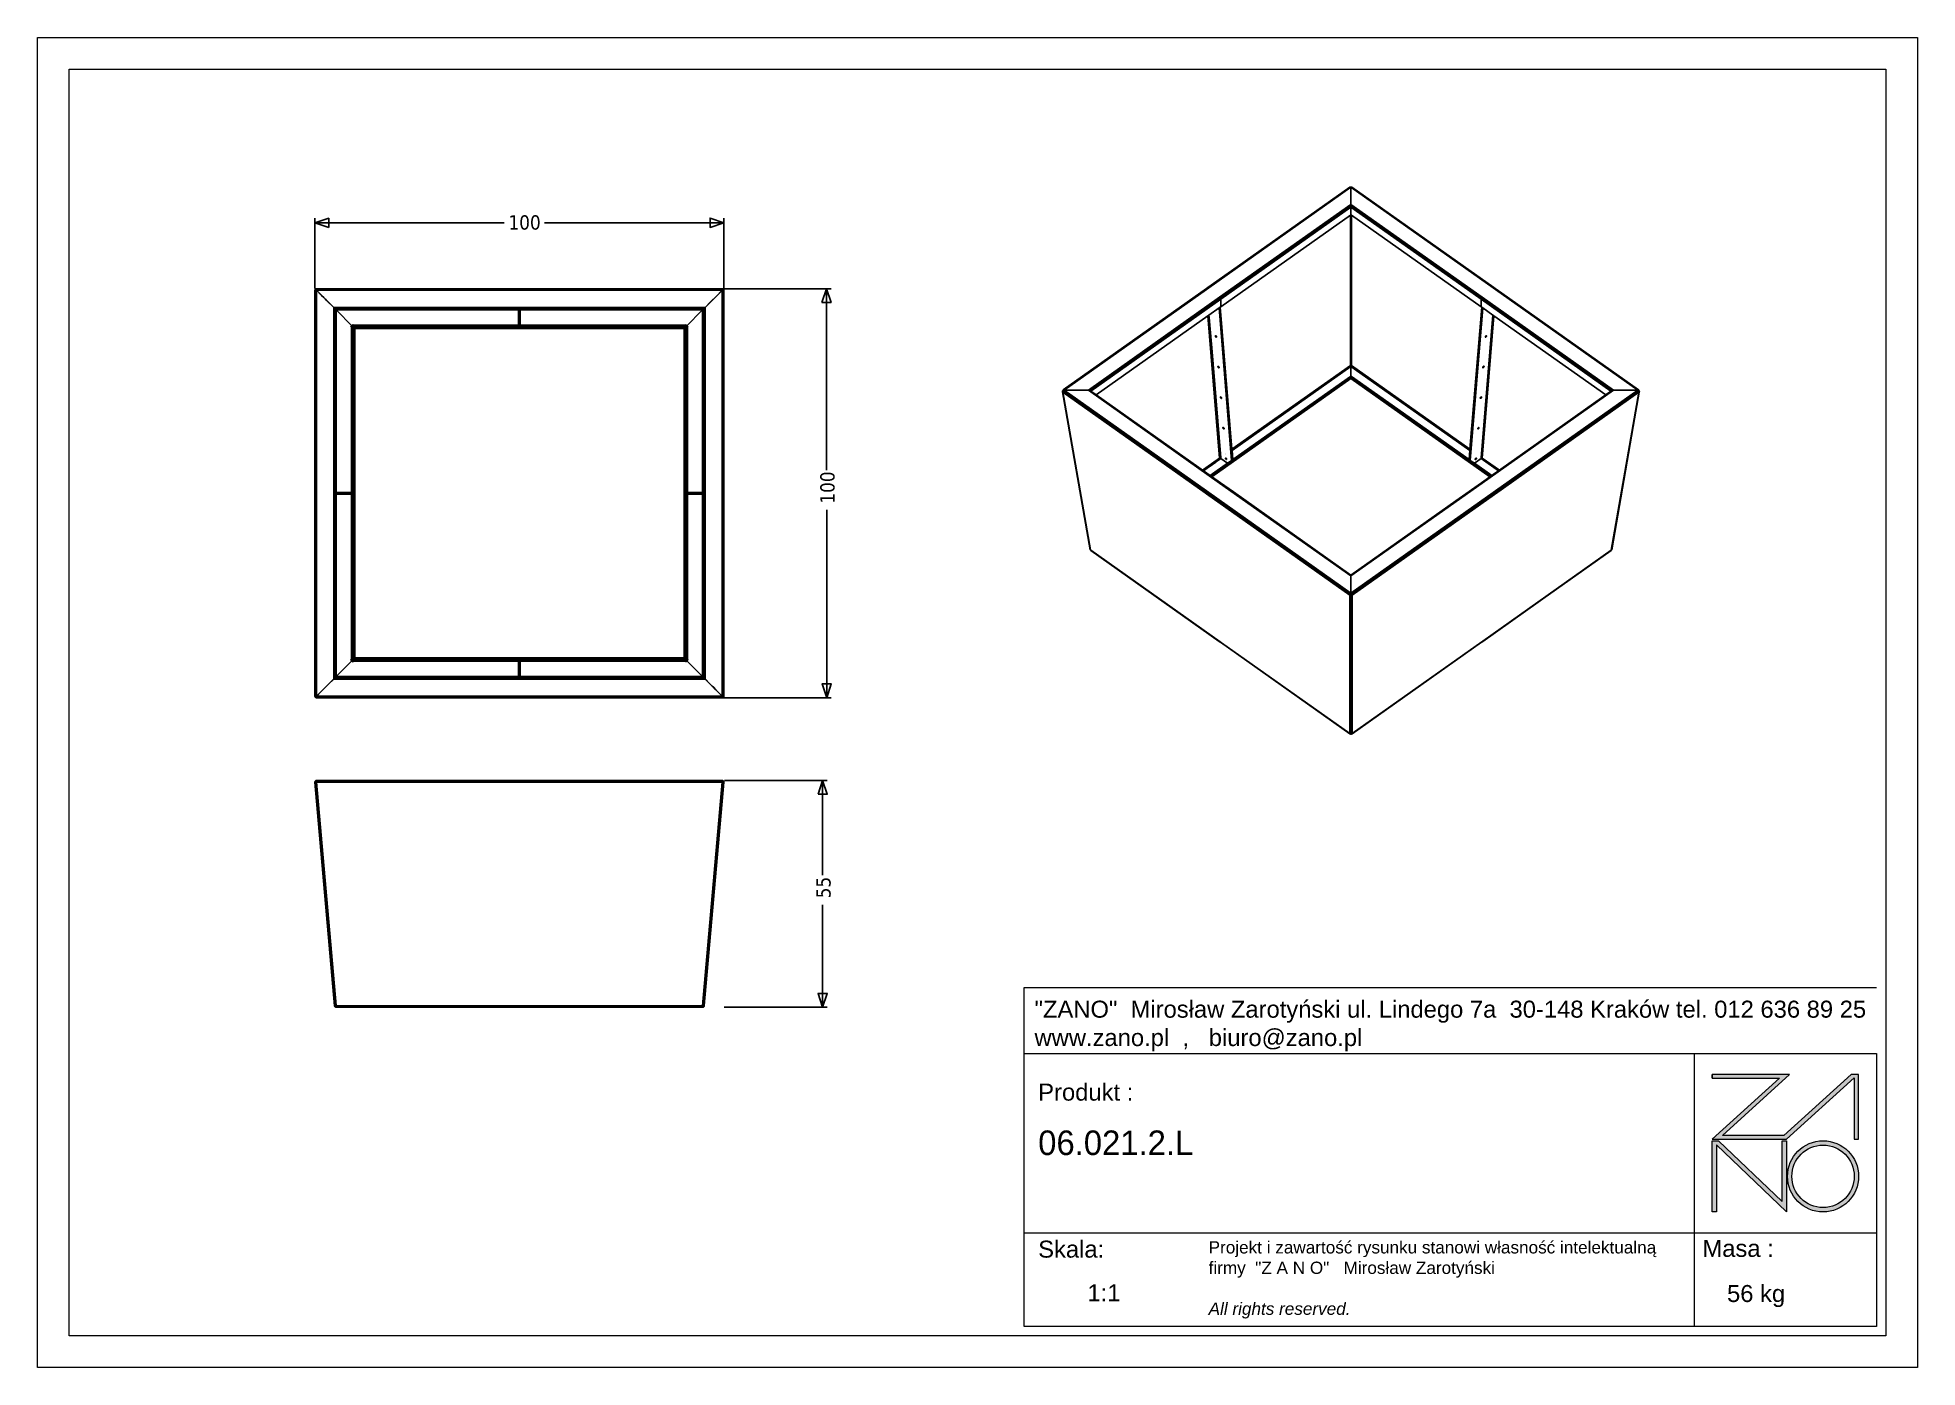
# Model space of a CAD drawing. Header units: inches. Extents: x 12 to 4609, y 5 to 3256.
import ezdxf

# ---------------------------------------------------------------- set-up
doc = ezdxf.new("R2010")
doc.units = ezdxf.units.IN
doc.header["$MEASUREMENT"] = 0
doc.layers.add('tabelka', color=155, linetype='Continuous')
doc.styles.get("Standard").update_dxf_attribs({"font": 'arial.ttf'})
doc.styles.add('Tahoma', font='tahoma.ttf')

msp = doc.modelspace()

# ---------------------------------------------------------------- texts
at = {"insert": (1163.5, 2785.6), "char_height": 35.01, "attachment_point": 7, "style": 'Tahoma'}
msp.add_mtext('100', dxfattribs=at)
at = {"char_height": 35.01, "attachment_point": 7, "rotation": 90, "style": 'Tahoma'}
for s, insert in [('100', (1961.7, 2116.3)), ('55', (1952, 1151.6))]:
    msp.add_mtext(s, dxfattribs=dict(at, insert=insert))
at = {"layer": 'tabelka', "lineweight": 5, "attachment_point": 1}
for s, insert, char_height, width in [('{\\fArial|b0|i0|c238|p34;"ZANO"  Mirosław Zarotyński ul. Lindego 7a  30-148 Kraków tel. 012 636 89 25\\Pwww.zano.pl  ,   biuro@zano.pl}', (2450.1, 901.3), 41.595, 2040.38), ('{\\fArial|b0|i0|c238|p34;Produkt : }', (2459.1, 698.5), 41.595, 265.273), ('{\\fCentury Gothic|b0|i0|c238|p34;06.021.2.L}', (2459.1, 583.9), 60, 849.376), ('{\\fArial|b0|i0|c238|p34;Skala: }', (2459.1, 314.7), 41.595, 191.675), ('{\\fArial|b0|i0|c238|p34;Masa :}', (4083.7, 316.6), 41.595, 200.457), ('{\\fArial|b0|i0|c238|p34;1:1}', (2579.5, 207.9), 41.595, 42.482), ('{\\fArial|b0|i0|c238|p34;56 kg}', (4143.8, 206.2), 41.595, 290.547)]:
    msp.add_mtext(s, dxfattribs=dict(at, insert=insert, char_height=char_height, width=width))
at = {"layer": 'tabelka', "color": 1, "lineweight": 5, "insert": (2875.9, 313.3), "char_height": 30, "width": 1186.12, "attachment_point": 1}
msp.add_mtext('{\\fArial|b0|i0|c0|p34;Projekt i zawartość rysunku stanowi własność intelektualną firmy \\fArial|b0|i0|c238|p34; "Z A N O"   Mirosław Zarotyński\\fArial|b0|i1|c238|p34;\\P\\PAll rights reserved.}', dxfattribs=at)

# ---------------------------------------------------------------- blocks, each defined once
blk = doc.blocks.new('zano')
at = {"layer": 'Defpoints', "lineweight": 5}
for points in [[(6270.2, 3716.2), (6270.2, 3707.4), (6434.8, 3707.4), (6270.2, 3558.4), (6452.4, 3558.4), (6617.9, 3708.2), (6617.9, 3558.4), (6628.6, 3558.4), (6628.6, 3716.2), (6610.7, 3716.2), (6446.1, 3567.2), (6295.4, 3567.2), (6459.9, 3716.2), (6270.2, 3716.2), (6270.2, 3707.4)], [(6270.2, 3554.4), (6286.2, 3554.4), (6441.7, 3405.6), (6441.7, 3554.4), (6452.4, 3554.4), (6452.4, 3380.5), (6281, 3544.6), (6281, 3380.5), (6270.2, 3380.5)]]:
    blk.add_hatch(color=251, dxfattribs=at).paths.add_polyline_path(points)
h = blk.add_hatch(color=251, dxfattribs=at)
h.paths.add_polyline_path([(6454.7, 3467.4, 1), (6628.6, 3467.4, 1)])
h.paths.add_polyline_path([(6617.9, 3467.4, -1), (6465.4, 3467.4, -1)], flags=16)
at = {"layer": 'Defpoints', "color": 251, "lineweight": 5}
blk.add_lwpolyline([(6434.8, 3707.4), (6270.2, 3558.4), (6452.4, 3558.4), (6617.9, 3708.2), (6617.9, 3558.4), (6628.6, 3558.4), (6628.6, 3716.2), (6610.7, 3716.2), (6446.1, 3567.2), (6295.4, 3567.2), (6459.9, 3716.2), (6270.2, 3716.2), (6270.2, 3707.4), (6432.1, 3707.4)], dxfattribs=at)
for points in [[(6270.2, 3716.2), (6270.2, 3707.4), (6434.8, 3707.4), (6270.2, 3558.4), (6452.4, 3558.4), (6617.9, 3708.2), (6617.9, 3558.4), (6628.6, 3558.4), (6628.6, 3716.2), (6610.7, 3716.2), (6446.1, 3567.2), (6295.4, 3567.2), (6459.9, 3716.2), (6270.2, 3716.2), (6270.2, 3707.4)], [(6270.2, 3554.4), (6286.2, 3554.4), (6441.7, 3405.6), (6441.7, 3554.4), (6452.4, 3554.4), (6452.4, 3380.5), (6281, 3544.6), (6281, 3380.5), (6270.2, 3380.5)]]:
    blk.add_lwpolyline(points, close=True, dxfattribs=at)
for radius in [87, 76.3]:
    blk.add_circle((6541.7, 3467.4), radius, dxfattribs=at)

# ---------------------------------------------------------------- linework, layer by layer
for p, q in [((3221.6, 2890.2), (2870.9, 2642.2)), ((2871.2, 2642.4), (3221.6, 2890.2)), ((2874.3, 2644.4), (3222.2, 2890.4)), ((3222.6, 2890.4), (2874.3, 2644.4)), ((3222.6, 2890.4), (2874.7, 2644.4)), ((2874.7, 2644.4), (3223, 2890.3)), ((2875.2, 2644.3), (3223, 2890.3)), ((3223.4, 2890.1), (2875.2, 2644.3)), ((3223.4, 2890.1), (2875.6, 2644.1)), ((3223.8, 2889.9), (2875.6, 2644.1)), ((3223.8, 2889.9), (2876.1, 2643.8)), ((3223.9, 2889.8), (2876.1, 2643.8)), ((3221.6, 2890.2), (3221.9, 2890.4)), ((3222.2, 2890.4), (3221.9, 2890.4)), ((3222.6, 2890.4), (3222.2, 2890.4)), ((3222.6, 2890.4), (3223, 2890.3)), ((3223.4, 2890.1), (3223, 2890.3)), ((3223.5, 2890.1), (3223.4, 2890.1)), ((3223.8, 2889.9), (3223.5, 2890.1)), ((3223.9, 2889.8), (3223.8, 2889.9)), ((3223.9, 2889.6), (3223.9, 2889.8)), ((3223.9, 2889.6), (3224, 2889.6)), ((3224, 2889.6), (3223.9, 2888.8)), ((3223.9, 2888.8), (3223.9, 2889.6)), ((3223.9, 2888.8), (3223.9, 2888.3)), ((3223.9, 2888.3), (3224, 2888.3)), ((3223.9, 2848), (3223.9, 2888.3)), ((3224.4, 2890), (3224, 2889.8)), ((3571.9, 2643.8), (3224, 2889.8)), ((3224, 2889.8), (3224, 2889.6)), ((3224, 2889.6), (3224, 2889.6)), ((3224, 2889.6), (3224, 2888.3)), ((3224, 2889.6), (3224, 2888.5)), ((3224, 2888.5), (3224, 2888.3)), ((3224, 2888.5), (3224, 2888.3)), ((3224, 2888.3), (3224, 2888.3)), ((3224, 2847.8), (3224, 2888.3)), ((3224, 2888.3), (3224, 2848)), ((3224.5, 2890.1), (3224.4, 2890)), ((3571.9, 2643.8), (3224.4, 2890)), ((3572.4, 2644.1), (3224.4, 2890)), ((3224.5, 2890.1), (3225, 2890.3)), ((3224.5, 2890.1), (3572.4, 2644.1)), ((3224.5, 2890.1), (3224.5, 2890.1)), ((3572.4, 2644.1), (3225, 2890.3)), ((3572.8, 2644.3), (3225, 2890.3)), ((3225.1, 2890.3), (3225, 2890.3)), ((3225.4, 2890.4), (3225.1, 2890.3)), ((3225.4, 2890.4), (3573.3, 2644.4)), ((3225.4, 2890.4), (3572.8, 2644.3)), ((3225.7, 2890.4), (3225.4, 2890.4)), ((3225.8, 2890.4), (3225.7, 2890.4)), ((3225.8, 2890.4), (3573.3, 2644.4)), ((3225.8, 2890.4), (3226.1, 2890.4)), ((3225.8, 2890.4), (3573.6, 2644.4)), ((3226.2, 2890.3), (3226.1, 2890.4)), ((3226.4, 2890.2), (3226.2, 2890.3)), ((3573.6, 2644.4), (3226.4, 2890.2)), ((3226.4, 2890.2), (3576.8, 2642.4)), ((3226.4, 2890.2), (3577.1, 2642.2)), ((690.2, 2642.3), (690.2, 2814.3)), ((1690.2, 2642), (1690.2, 2814.3)), ((2902.8, 2620.9), (3223.9, 2848)), ((3223.9, 2848), (2903.3, 2620.5)), ((3224, 2847.2), (2903.3, 2620.5)), ((3224, 2846.6), (2903.3, 2620.5)), ((3224, 2846.6), (2903.7, 2620.1)), ((2903.7, 2620.1), (3224, 2846.3)), ((3224, 2846.2), (2903.7, 2620.1)), ((3224, 2845.9), (2903.7, 2620.1)), ((3224, 2845.9), (2904.1, 2619.7)), ((3224, 2845.3), (2904.1, 2619.7)), ((3224, 2845.1), (2904.1, 2619.7)), ((3224, 2845.1), (2904.5, 2619.2)), ((3224, 2844.4), (2904.5, 2619.2)), ((3224, 2844.3), (2904.5, 2619.2)), ((3224, 2844.3), (2904.8, 2618.7)), ((3224, 2844.3), (2904.8, 2618.7)), ((3224, 2843.6), (2904.8, 2618.7)), ((2905.1, 2618.1), (3224, 2843.6)), ((3224, 2843.4), (2905.1, 2618.1)), ((3224, 2842.9), (2905.1, 2618.1)), ((3224, 2842.9), (2905.4, 2617.6)), ((3224, 2842.5), (2905.4, 2617.6)), ((3224, 2842.5), (2905.4, 2617.6)), ((3224, 2842.2), (2905.4, 2617.6)), ((3224, 2842.2), (2905.5, 2617)), ((3224, 2841.7), (2905.5, 2617)), ((3224, 2841.7), (2905.5, 2617)), ((3224, 2841.7), (2905.6, 2616.5)), ((3223.9, 2841.1), (2905.6, 2616.5)), ((2905.7, 2616.1), (3223.9, 2841.1)), ((2905.7, 2597.7), (3222.6, 2821.8)), ((3222.6, 2821.8), (3222.7, 2821.9)), ((3222.6, 2707.2), (3222.6, 2821.8)), ((3222.7, 2739.9), (3222.6, 2821.8)), ((3222.7, 2739.9), (3222.7, 2821.9)), ((3222.8, 2821.9), (3222.7, 2685.3)), ((3222.7, 2821.9), (3222.8, 2821.9)), ((3222.8, 2821.9), (3222.9, 2822)), ((3222.9, 2822), (3222.9, 2564.4)), ((3223, 2822), (3222.9, 2564.4)), ((3222.9, 2822), (3223, 2822)), ((3223, 2613.1), (3223.1, 2822.2)), ((3223, 2822), (3223.1, 2822.2)), ((3223, 2613.1), (3223, 2822)), ((3223.1, 2822.2), (3223.2, 2822.2)), ((3223.2, 2455.6), (3223.4, 2822.4)), ((3223.2, 2822.2), (3223.4, 2822.4)), ((3223.2, 2697.4), (3223.2, 2822.2)), ((3223.2, 2455.6), (3223.2, 2822.2)), ((3223.2, 2822.2), (3223.2, 2822.2)), ((3223.4, 2822.4), (3223.5, 2822.4)), ((3223.5, 2597.3), (3223.6, 2822.5)), ((3223.5, 2822.4), (3223.6, 2822.5)), ((3223.5, 2669), (3223.5, 2822.4)), ((3223.8, 2822.6), (3223.6, 2679.4)), ((3223.6, 2822.5), (3223.8, 2822.6)), ((3223.6, 2679.4), (3223.6, 2822.5)), ((3224.1, 2822.7), (3223.8, 2455.7)), ((3223.8, 2822.7), (3223.8, 2781)), ((3223.8, 2822.6), (3223.8, 2822.7)), ((3223.8, 2822.7), (3223.9, 2822.7)), ((3223.8, 2822.6), (3223.8, 2781)), ((3223.9, 2848), (3224, 2847.8)), ((3223.9, 2847.3), (3224, 2847.8)), ((3223.9, 2847.3), (3224, 2847.3)), ((3224, 2841.2), (3223.9, 2841.1)), ((3223.9, 2822.7), (3224, 2841.2)), ((3223.9, 2841.1), (3223.9, 2822.7)), ((3223.9, 2715.7), (3223.9, 2822.7)), ((3224, 2848), (3545.2, 2620.9)), ((3224, 2848), (3544.7, 2620.5)), ((3224, 2847.8), (3224, 2848)), ((3224, 2847.8), (3224, 2847.8)), ((3224, 2847.8), (3224.1, 2847.4)), ((3224, 2847.8), (3224, 2847.8)), ((3224, 2847.2), (3224, 2847.3)), ((3224.1, 2847.3), (3224, 2847.2)), ((3224, 2847.2), (3224, 2847.2)), ((3224, 2847.2), (3544.7, 2620.5)), ((3224, 2847.2), (3544.2, 2620)), ((3543.7, 2619.5), (3224, 2846.5)), ((3544.2, 2620), (3224, 2846.5)), ((3224, 2846.3), (3224, 2846.4)), ((3543.7, 2619.5), (3224, 2846.3)), ((3224, 2846.2), (3543.7, 2619.5)), ((3224, 2845.6), (3543.7, 2619.5)), ((3224, 2845.6), (3543.3, 2618.9)), ((3224, 2845.3), (3543.3, 2618.9)), ((3543, 2618.4), (3224, 2844.8)), ((3543.3, 2618.9), (3224, 2844.8)), ((3543, 2618.4), (3224, 2844.4)), ((3224, 2844.3), (3543, 2618.4)), ((3224, 2843.9), (3543, 2618.4)), ((3224, 2843.9), (3542.7, 2617.8)), ((3542.7, 2617.8), (3224, 2843.4)), ((3542.5, 2617.2), (3224, 2843.1)), ((3542.7, 2617.8), (3224, 2843.1)), ((3224, 2842.6), (3542.5, 2617.2)), ((3224, 2842.5), (3542.5, 2617.2)), ((3224, 2841.7), (3224, 2841.8)), ((3224, 2841.7), (3542.4, 2616.6)), ((3224, 2841.7), (3542.3, 2616.1)), ((3542.5, 2617.2), (3224, 2841.7)), ((3224, 2841.7), (3542.4, 2616.6)), ((3224, 2841.1), (3224, 2841.3)), ((3224, 2841.3), (3224, 2841.2)), ((3224, 2841.1), (3542.3, 2616.1)), ((3224, 2822.7), (3224, 2841.1)), ((3224, 2822.7), (3224.1, 2822.7)), ((3224.1, 2847.4), (3224.1, 2847.3)), ((3224.1, 2822.7), (3224.2, 2822.7)), ((3224.2, 2822.7), (3224.2, 2673.3)), ((3224.2, 2822.7), (3224.3, 2822.6)), ((3224.2, 2600.2), (3224.3, 2822.6)), ((3224.3, 2822.5), (3224.2, 2600.2)), ((3224.3, 2822.6), (3224.3, 2822.5)), ((3224.3, 2673.2), (3224.3, 2822.5)), ((3224.5, 2822.5), (3224.3, 2673.2)), ((3224.3, 2822.5), (3224.5, 2822.5)), ((3224.5, 2822.5), (3224.5, 2822.4)), ((3224.5, 2822.4), (3224.5, 2667.6)), ((3224.5, 2822.4), (3224.6, 2822.3)), ((3224.5, 2667.6), (3224.6, 2822.3)), ((3224.5, 2455.6), (3224.6, 2822.3)), ((3224.6, 2822.3), (3224.7, 2822.3)), ((3224.8, 2791.6), (3224.7, 2822.3)), ((3224.7, 2822.3), (3224.8, 2822.2)), ((3224.8, 2822.2), (3224.8, 2698.3)), ((3224.8, 2822.2), (3224.8, 2791.6)), ((3224.8, 2822.2), (3224.8, 2822.2)), ((3224.8, 2822.2), (3225, 2822.1)), ((3225, 2822.1), (3224.9, 2621.3)), ((3225, 2822.1), (3225, 2822)), ((3225, 2726.7), (3225, 2822)), ((3225, 2726.7), (3225.1, 2822)), ((3225, 2822), (3225.1, 2822)), ((3225.1, 2815), (3225.1, 2822)), ((3225.1, 2822), (3225.1, 2822)), ((3225.1, 2822), (3225.3, 2821.9)), ((3225.2, 2751.9), (3225.1, 2815)), ((3225.1, 2455.5), (3225.1, 2815)), ((3225.2, 2751.9), (3225.3, 2821.9)), ((3225.4, 2726.7), (3225.3, 2821.9)), ((3225.3, 2676.3), (3225.3, 2821.9)), ((3225.3, 2821.9), (3225.4, 2821.8)), ((3225.3, 2821.9), (3225.3, 2821.9)), ((3225.4, 2821.8), (3225.4, 2726.7)), ((3225.4, 2821.8), (3542.3, 2597.7)), ((690.2, 2803.1), (1153.3, 2803.1)), ((1251.3, 2803.1), (1690.2, 2803.1)), ((3223.8, 2781), (3223.9, 2715.7)), ((3223.8, 2781), (3223.8, 2455.7)), ((3224.8, 2791.6), (3224.5, 2455.6)), ((3224.8, 2698.3), (3224.8, 2791.6)), ((3222.6, 2665.5), (3222.7, 2739.9)), ((3222.7, 2685.3), (3222.7, 2739.9)), ((3223.8, 2455.7), (3223.9, 2715.7)), ((3224.9, 2583), (3225, 2726.7)), ((3225.1, 2455.5), (3225.2, 2751.9)), ((3225.3, 2676.3), (3225.2, 2751.9)), ((3225.4, 2726.7), (3225.4, 2637.6)), ((3222.6, 2665.5), (3222.6, 2707.2)), ((3222.6, 2455.5), (3222.6, 2707.2)), ((3222.9, 2564.4), (3222.7, 2685.3)), ((3222.7, 2685.3), (3222.7, 2634.2)), ((3223.2, 2697.4), (3223, 2455.6)), ((3223.2, 2455.6), (3223.2, 2697.4)), ((3223.5, 2669), (3223.5, 2597.3)), ((3223.5, 2455.6), (3223.5, 2669)), ((3223.6, 2455.7), (3223.6, 2679.4)), ((3223.6, 2679.4), (3223.6, 2564.2)), ((3224.2, 2673.3), (3224.2, 2600.2)), ((3224.2, 2673.3), (3224.2, 2564.3)), ((3224.3, 2673.2), (3224.3, 2564.3)), ((3224.5, 2667.6), (3224.5, 2455.6)), ((3224.8, 2698.3), (3224.8, 2455.5)), ((3225.4, 2637.6), (3225.3, 2676.3)), ((3225.4, 2455.4), (3225.3, 2676.3)), ((690.2, 2638.3), (690.3, 2638.5)), ((690.2, 2637.8), (690.2, 2638.3)), ((690.5, 2638.3), (690.2, 2638.3)), ((690.2, 2637.8), (690.2, 2637.8)), ((690.3, 2145.8), (690.2, 2637.8)), ((690.3, 2637.8), (690.2, 2637.8)), ((690.2, 2637.8), (690.2, 2337.2)), ((690.2, 2337.2), (690.2, 2637.8)), ((690.3, 2638.5), (690.4, 2639)), ((690.3, 2638.5), (690.9, 2638.4)), ((690.4, 2637.8), (690.3, 2637.8)), ((690.3, 2637.8), (690.3, 2145.8)), ((690.4, 2637.7), (690.3, 2145.8)), ((690.4, 2639.2), (690.5, 2639.4)), ((690.4, 2639), (690.4, 2639.2)), ((690.8, 2638.8), (690.4, 2639.2)), ((690.4, 2639.2), (690.9, 2639)), ((690.4, 2639.2), (691, 2639)), ((690.9, 2638.4), (690.4, 2639)), ((690.4, 2639), (690.8, 2638.8)), ((690.4, 2639), (690.9, 2638.7)), ((690.5, 2637.8), (690.4, 2637.8)), ((690.4, 2637.8), (690.4, 2637.7)), ((690.4, 2637.7), (690.5, 2637.5)), ((690.4, 2637.7), (690.5, 2145.8)), ((690.5, 2639.4), (690.6, 2639.5)), ((690.9, 2639), (690.5, 2639.4)), ((690.5, 2639.4), (691.6, 2638.9)), ((690.5, 2639.4), (691.8, 2638.8)), ((690.5, 2638.3), (690.5, 2638.3)), ((690.5, 2638.3), (690.5, 2638.3)), ((691.3, 2638.1), (690.5, 2638.3)), ((690.5, 2638.3), (690.5, 2638.3)), ((691.2, 2638.2), (690.5, 2638.3)), ((691.1, 2638.3), (690.5, 2638.3)), ((690.8, 2637.8), (690.5, 2145.8)), ((690.8, 2637.8), (690.5, 2637.8)), ((690.5, 2637.5), (690.5, 2637.8)), ((690.5, 2145.8), (690.5, 2637.5)), ((690.6, 2639.5), (690.7, 2639.8)), ((690.6, 2639.5), (691.5, 2639.1)), ((690.7, 2639.8), (690.9, 2640.1)), ((690.7, 2639.8), (692.4, 2638.6)), ((691.5, 2639.1), (690.7, 2639.8)), ((691.9, 2639.1), (690.7, 2639.8)), ((690.8, 2638.8), (690.8, 2638.8)), ((690.9, 2638.7), (690.8, 2638.8)), ((690.8, 2638.8), (691.2, 2638.7)), ((690.8, 2638.8), (691.3, 2638.7)), ((690.8, 2637.8), (690.8, 2145.8)), ((690.8, 2637.8), (690.8, 2637.8)), ((690.8, 2637.8), (690.8, 2145.8)), ((690.8, 2145.8), (691, 2637.8)), ((691, 2637.8), (690.8, 2637.8)), ((690.9, 2640.1), (691, 2640.2)), ((690.9, 2640.1), (692.5, 2639)), ((690.9, 2640.1), (692.4, 2638.8)), ((691, 2639), (690.9, 2639)), ((690.9, 2639), (691.9, 2638.7)), ((690.9, 2638.7), (691.4, 2638.5)), ((691.3, 2638.3), (690.9, 2638.7)), ((690.9, 2638.4), (691.3, 2638.3)), ((691, 2637.8), (690.9, 2637.8)), ((691, 2640.2), (691.1, 2640.4)), ((691, 2640.2), (692.5, 2639)), ((691, 2640.2), (692.3, 2639.2)), ((691, 2639), (692, 2638.5)), ((691.2, 2638.7), (691, 2639)), ((691.2, 2145.8), (691, 2637.8)), ((691, 2637.8), (691, 2637.8)), ((691.1, 2637.8), (691, 2637.8)), ((691.1, 2640.4), (691.3, 2640.5)), ((691.1, 2640.4), (692.6, 2639.1)), ((691.1, 2640.4), (692.3, 2639.2)), ((691.2, 2638.2), (691.1, 2638.3)), ((691.4, 2638.2), (691.1, 2638.3)), ((691.2, 2637.8), (691.1, 2637.8)), ((691.3, 2638.7), (691.2, 2638.7)), ((691.2, 2638.7), (692.1, 2638.5)), ((691.3, 2638.1), (691.2, 2638.2)), ((691.5, 2638.1), (691.2, 2638.2)), ((691.2, 2145.8), (691.2, 2637.8)), ((691.3, 2637.8), (691.2, 2637.8)), ((691.3, 2640.5), (691.4, 2640.6)), ((691.3, 2640.5), (692.7, 2639.2)), ((691.3, 2640.5), (692.6, 2639.1)), ((691.3, 2638.7), (692.2, 2638.4)), ((691.4, 2638.5), (691.3, 2638.7)), ((691.3, 2638.3), (691.7, 2638.3)), ((691.7, 2638), (691.3, 2638.1)), ((691.4, 2637.8), (691.3, 2637.8)), ((691.4, 2640.6), (691.6, 2640.9)), ((691.4, 2640.6), (692.7, 2639.2)), ((691.4, 2640.6), (692.7, 2639.3)), ((691.4, 2638.5), (692.2, 2638.2)), ((691.7, 2638.3), (691.4, 2638.5)), ((691.5, 2638.1), (691.4, 2638.2)), ((691.7, 2638.2), (691.4, 2638.2)), ((691.4, 2637.8), (691.5, 2637.8)), ((691.5, 2639.1), (691.5, 2639)), ((691.5, 2639), (692.4, 2638.6)), ((691.5, 2639), (692.3, 2638.6)), ((691.6, 2638.9), (691.5, 2639)), ((691.7, 2638), (691.5, 2638.1)), ((691.9, 2638.1), (691.5, 2638.1)), ((691.5, 2637.8), (691.5, 2637.8)), ((691.7, 2637.8), (691.5, 2637.8)), ((691.5, 2637.8), (691.5, 2637.8)), ((691.6, 2640.9), (691.9, 2641.1)), ((691.6, 2640.9), (692.9, 2639.4)), ((691.6, 2640.9), (692.7, 2639.3)), ((691.6, 2638.9), (692.3, 2638.6)), ((691.8, 2638.8), (691.6, 2638.9)), ((691.7, 2638.3), (692.2, 2638.2)), ((691.9, 2638.1), (691.7, 2638.2)), ((692.2, 2638.2), (691.7, 2638.2)), ((691.7, 2638), (692.1, 2637.8)), ((691.7, 2145.8), (691.7, 2637.8)), ((692.2, 2637.8), (691.7, 2145.8)), ((691.8, 2637.8), (691.7, 2637.8)), ((691.8, 2638.8), (692.3, 2638.5)), ((691.9, 2638.7), (691.8, 2638.8)), ((691.9, 2637.8), (691.8, 2637.8)), ((691.8, 2637.8), (691.8, 2637.8)), ((691.9, 2637.8), (691.8, 2637.8)), ((691.9, 2641.1), (692, 2641.1)), ((691.9, 2641.1), (693, 2639.5)), ((691.9, 2641.1), (692.9, 2639.4)), ((692.2, 2640.8), (691.9, 2641.1)), ((691.9, 2639.1), (692.4, 2638.6)), ((691.9, 2639.1), (692.4, 2638.8)), ((691.9, 2638.7), (692.3, 2638.5)), ((692, 2638.5), (691.9, 2638.7)), ((692.1, 2637.8), (691.9, 2638.1)), ((692.2, 2638), (691.9, 2638.1)), ((691.9, 2637.8), (692.1, 2637.8)), ((692.2, 2637.8), (691.9, 2637.8)), ((692, 2641.1), (692.2, 2641.3)), ((692, 2641.1), (692.2, 2640.8)), ((692, 2638.5), (692.1, 2638.5)), ((692.1, 2638.5), (692.3, 2638.4)), ((692.2, 2638.4), (692.1, 2638.5)), ((692.2, 2637.8), (692.1, 2637.8)), ((692.2, 2637.8), (692.1, 2637.8)), ((692.1, 2637.8), (692.1, 2637.8)), ((692.1, 2637.8), (692.2, 2637.8)), ((692.1, 2637.8), (692.1, 2637.8)), ((692.2, 2641.3), (692.4, 2641.4)), ((692.6, 2640.9), (692.2, 2641.3)), ((692.2, 2641.3), (692.8, 2640.2)), ((692.2, 2641.3), (692.7, 2640.3)), ((692.3, 2640.7), (692.2, 2640.8)), ((692.2, 2638.4), (692.3, 2638.3)), ((692.2, 2638.3), (692.2, 2638.4)), ((692.2, 2638.2), (692.2, 2638.3)), ((692.2, 2638.3), (692.3, 2638.3)), ((692.7, 2637.8), (692.2, 2638.3)), ((692.2, 2638), (692.2, 2638.2)), ((692.2, 2638.2), (692.6, 2637.8)), ((692.2, 2637.8), (692.2, 2638)), ((692.4, 2637.8), (692.2, 2638)), ((692.3, 2637.8), (692.2, 2637.8)), ((692.2, 2637.8), (692.3, 2145.8)), ((692.2, 2637.8), (692.2, 2637.8)), ((692.2, 2637.8), (692.2, 2637.8)), ((692.3, 2637.8), (692.2, 2637.8)), ((692.2, 2637.8), (692.2, 2637.8)), ((692.2, 2637.8), (692.3, 2637.8)), ((692.2, 2637.8), (692.2, 2637.8)), ((692.3, 2640.7), (692.3, 2640.7)), ((692.3, 2640.7), (693.1, 2639.5)), ((692.3, 2640.7), (693, 2639.5)), ((692.7, 2640.3), (692.3, 2640.7)), ((692.4, 2639.1), (692.3, 2639.2)), ((692.3, 2638.6), (692.4, 2638.6)), ((692.3, 2638.5), (692.3, 2638.6)), ((693.2, 2637.8), (692.3, 2638.6)), ((692.3, 2638.4), (692.3, 2638.5)), ((693, 2637.8), (692.3, 2638.5)), ((692.3, 2638.3), (692.3, 2638.4)), ((692.3, 2638.3), (692.7, 2637.8)), ((692.3, 2145.8), (692.8, 2637.8)), ((692.3, 2637.8), (692.3, 2637.8)), ((692.3, 2637.8), (692.3, 2637.8)), ((692.4, 2637.8), (692.3, 2637.8)), ((692.4, 2637.8), (692.3, 2637.8)), ((692.3, 2637.8), (692.3, 2637.8)), ((692.3, 2637.8), (692.3, 2637.8)), ((692.3, 2637.8), (692.3, 2637.8)), ((692.4, 2641.4), (692.5, 2641.4)), ((692.6, 2641.2), (692.4, 2641.4)), ((692.4, 2641.4), (692.7, 2640.8)), ((692.4, 2641.4), (692.6, 2640.9)), ((692.4, 2639.1), (692.5, 2639)), ((692.4, 2639.1), (692.6, 2639)), ((692.4, 2638.8), (692.5, 2639)), ((692.4, 2638.6), (692.4, 2638.8)), ((693.5, 2637.8), (692.4, 2638.8)), ((692.4, 2637.8), (692.4, 2637.8)), ((692.5, 2637.8), (692.4, 2637.8)), ((692.5, 2637.8), (692.4, 2637.8)), ((692.5, 2637.8), (692.4, 2637.8)), ((692.5, 2641.4), (692.8, 2641.6)), ((692.5, 2641.4), (692.6, 2641.2)), ((692.5, 2639), (692.6, 2639)), ((693.8, 2637.8), (692.5, 2639)), ((692.5, 2639), (693.8, 2637.8)), ((692.5, 2637.8), (692.5, 2637.8)), ((692.6, 2637.8), (692.5, 2637.8)), ((692.5, 2637.8), (692.5, 2637.8)), ((692.5, 2637.8), (692.5, 2637.8)), ((692.5, 2637.8), (692.5, 2637.8)), ((692.6, 2641.1), (692.6, 2641.2)), ((692.6, 2641.1), (692.9, 2640.6)), ((692.7, 2640.8), (692.6, 2640.9)), ((692.6, 2640.9), (693, 2640)), ((692.6, 2639.1), (692.7, 2639.2)), ((692.6, 2639), (692.6, 2639.1)), ((692.6, 2639.1), (694, 2637.8)), ((692.6, 2637.8), (692.6, 2637.8)), ((692.7, 2637.8), (692.6, 2637.8)), ((692.6, 2637.8), (692.6, 2637.8)), ((692.7, 2640.8), (693.2, 2639.8)), ((692.9, 2640.6), (692.7, 2640.8)), ((692.7, 2640.3), (692.7, 2640.3)), ((692.7, 2640.3), (693.1, 2639.5)), ((692.8, 2640.2), (692.7, 2640.3)), ((692.7, 2639.3), (692.8, 2639.2)), ((692.7, 2639.2), (692.8, 2639.2)), ((692.8, 2637.8), (692.7, 2637.8)), ((692.8, 2637.8), (692.7, 2637.8)), ((692.7, 2637.8), (692.7, 2637.8)), ((692.7, 2637.8), (692.7, 2637.8)), ((692.7, 2637.8), (692.7, 2637.8)), ((692.8, 2641.6), (693.3, 2641.7)), ((693.3, 2641), (692.8, 2641.6)), ((692.8, 2641.6), (693.2, 2640.6)), ((692.8, 2641.6), (693, 2640.7)), ((692.8, 2640.2), (692.9, 2640.1)), ((692.8, 2639.2), (692.9, 2639.4)), ((706.5, 2625.4), (692.8, 2639.2)), ((692.8, 2639.2), (698.3, 2633.8)), ((692.9, 2145.8), (692.8, 2637.8)), ((692.8, 2637.8), (692.8, 2637.8)), ((692.9, 2637.8), (692.8, 2637.8)), ((692.9, 2640.6), (692.9, 2640.6)), ((692.9, 2640.6), (693.3, 2639.7)), ((692.9, 2640.6), (693.2, 2639.8)), ((692.9, 2640.1), (693.2, 2639.6)), ((693, 2640), (692.9, 2640.1)), ((692.9, 2639.4), (693, 2639.5)), ((692.9, 2639.4), (694.2, 2638)), ((693.4, 2637.8), (692.9, 2145.8)), ((693, 2637.8), (692.9, 2637.8)), ((692.9, 2637.8), (692.9, 2637.8)), ((693.2, 2640.6), (693, 2640.7)), ((693.1, 2640.3), (693, 2640.7)), ((693, 2640), (693, 2640)), ((693, 2640), (693.2, 2639.6)), ((693.2, 2639.8), (693, 2640)), ((694.2, 2638.2), (693, 2639.5)), ((693, 2639.5), (693.1, 2639.5)), ((693.1, 2637.8), (693, 2637.8)), ((693.3, 2640.2), (693.1, 2640.3)), ((693.1, 2640.3), (693.3, 2639.7)), ((693.1, 2639.5), (693.2, 2639.6)), ((693.2, 2637.8), (693.1, 2637.8)), ((693.4, 2640.4), (693.2, 2640.6)), ((693.2, 2640.6), (693.3, 2640.2)), ((693.2, 2639.8), (693.2, 2639.8)), ((693.2, 2639.8), (693.2, 2639.8)), ((693.2, 2639.8), (693.3, 2639.6)), ((693.3, 2639.7), (693.2, 2639.8)), ((693.2, 2639.6), (693.3, 2639.6)), ((693.2, 2639.6), (694.2, 2638.5)), ((693.2, 2637.8), (693.2, 2637.8)), ((693.2, 2637.8), (693.2, 2637.8)), ((693.4, 2637.8), (693.2, 2637.8)), ((693.3, 2641.7), (693.5, 2641.7)), ((693.3, 2641.7), (693.3, 2641)), ((693.3, 2641.7), (693.4, 2641)), ((693.3, 2641), (693.4, 2640.4)), ((693.4, 2641), (693.3, 2641)), ((693.3, 2640.1), (693.3, 2640.2)), ((693.5, 2640), (693.3, 2640.1)), ((693.3, 2640.1), (693.5, 2639.7)), ((693.3, 2639.6), (693.5, 2639.7)), ((693.3, 2639.7), (693.3, 2639.6)), ((693.3, 2639.6), (693.3, 2639.6)), ((694.2, 2638.7), (693.3, 2639.6)), ((694.2, 2638.8), (693.3, 2639.6)), ((693.4, 2641), (693.4, 2640.9)), ((693.4, 2640.9), (693.6, 2640.2)), ((693.4, 2640.9), (693.6, 2640.2)), ((693.6, 2640.8), (693.4, 2640.9)), ((693.4, 2640.4), (693.5, 2640)), ((693.6, 2640.2), (693.4, 2640.4)), ((693.4, 2637.8), (693.5, 2145.8)), ((693.5, 2637.8), (693.4, 2637.8)), ((693.5, 2641.7), (693.7, 2641.8)), ((693.8, 2641.5), (693.5, 2641.7)), ((693.5, 2641.7), (693.7, 2640.7)), ((693.5, 2641.7), (693.6, 2640.8)), ((693.5, 2640), (693.5, 2640)), ((693.5, 2640), (693.5, 2639.7)), ((693.6, 2639.8), (693.5, 2640)), ((693.5, 2639.7), (693.7, 2639.8)), ((693.5, 2639.7), (694.2, 2639)), ((694, 2637.8), (693.5, 2145.8)), ((693.8, 2637.8), (693.5, 2637.8)), ((693.5, 2637.8), (693.5, 2637.8)), ((693.6, 2640.8), (693.7, 2640.1)), ((693.7, 2640.7), (693.6, 2640.8)), ((693.6, 2640.2), (693.7, 2639.8)), ((693.6, 2640.2), (693.6, 2639.8)), ((693.7, 2640.1), (693.6, 2640.2)), ((693.6, 2640.2), (693.6, 2640.2)), ((693.6, 2639.8), (693.6, 2639.8)), ((693.6, 2639.8), (693.7, 2639.8)), ((693.7, 2639.8), (693.6, 2639.8)), ((693.7, 2641.8), (694.2, 2641.8)), ((693.7, 2641.8), (693.8, 2641.4)), ((693.7, 2641.8), (693.8, 2641.5)), ((693.7, 2640.7), (693.8, 2640)), ((693.8, 2640.6), (693.7, 2640.7)), ((693.7, 2640.1), (693.7, 2639.8)), ((693.8, 2640), (693.7, 2640.1)), ((693.7, 2639.8), (693.8, 2639.8)), ((693.7, 2639.8), (693.7, 2639.8)), ((693.7, 2639.8), (694.2, 2639.2)), ((693.7, 2639.8), (694.2, 2639.4)), ((694.2, 2639.2), (693.7, 2639.8)), ((693.8, 2641.4), (693.8, 2641.5)), ((693.8, 2641.5), (693.8, 2640.6)), ((693.8, 2641.4), (693.9, 2640.5)), ((694.1, 2641.1), (693.8, 2641.4)), ((693.8, 2640.6), (693.8, 2640)), ((693.9, 2640.5), (693.8, 2640.6)), ((693.8, 2640), (693.8, 2639.8)), ((693.8, 2640), (693.8, 2640)), ((694, 2639.8), (693.8, 2640)), ((693.8, 2639.8), (694, 2639.8)), ((694.2, 2639.4), (693.8, 2639.8)), ((693.9, 2637.8), (693.8, 2637.8)), ((693.8, 2637.8), (693.8, 2637.8)), ((693.9, 2640.5), (694, 2639.8)), ((694, 2640.3), (693.9, 2640.5)), ((694, 2637.8), (693.9, 2637.8)), ((694.1, 2641.1), (694, 2640.3)), ((694, 2640.3), (694, 2639.8)), ((694.2, 2640.2), (694, 2640.3)), ((694, 2639.8), (694.2, 2639.8)), ((694, 2639.8), (694, 2639.8)), ((694.2, 2639.6), (694, 2639.8)), ((694.2, 2639.7), (694, 2639.8)), ((694, 2637.8), (694.2, 2145.8)), ((694.1, 2637.8), (694, 2637.8)), ((694, 2637.8), (694, 2637.8)), ((694.2, 2641.4), (694.1, 2641.1)), ((694.2, 2641), (694.1, 2641.1)), ((694.2, 2637.8), (694.1, 2637.8)), ((1186.2, 2641.8), (694.2, 2641.8)), ((694.2, 2641.8), (1186.2, 2641.7)), ((694.2, 2641.8), (694.2, 2641.7)), ((694.3, 2641.7), (694.2, 2641.8)), ((694.2, 2641.7), (694.2, 2641.7)), ((694.3, 2641.7), (694.2, 2641.7)), ((694.2, 2641.7), (694.2, 2641.5)), ((694.2, 2641.5), (694.2, 2641.5)), ((694.2, 2641.5), (694.2, 2641.4)), ((694.2, 2641.5), (694.5, 2641.5)), ((694.2, 2641.5), (694.5, 2641.5)), ((694.2, 2641.4), (694.2, 2641.5)), ((694.2, 2641.4), (694.2, 2641.2)), ((694.6, 2641.4), (694.2, 2641.4)), ((694.2, 2641.2), (694.8, 2641.2)), ((694.2, 2641.2), (694.2, 2641)), ((694.2, 2640.8), (694.2, 2641)), ((1186.2, 2640.3), (694.2, 2640.8)), ((694.2, 2640.8), (694.2, 2640.5)), ((1190.2, 2640.8), (694.2, 2640.8)), ((694.2, 2640.5), (694.2, 2640.5)), ((694.2, 2640.5), (694.2, 2640.3)), ((694.2, 2640.2), (694.2, 2640.5)), ((694.2, 2640.3), (694.9, 2640.3)), ((694.2, 2640.3), (694.2, 2640.2)), ((694.2, 2640.2), (694.2, 2640.1)), ((694.2, 2640.2), (694.2, 2640.2)), ((694.2, 2640.2), (694.2, 2640.2)), ((694.2, 2640.1), (694.2, 2639.8)), ((1186.2, 2639.7), (694.2, 2639.8)), ((694.2, 2639.8), (694.2, 2639.7)), ((694.2, 2639.8), (694.2, 2639.8)), ((694.2, 2639.8), (694.2, 2639.8)), ((694.2, 2639.8), (694.2, 2639.8)), ((694.2, 2639.8), (694.2, 2639.7)), ((694.2, 2639.8), (694.2, 2639.8)), ((694.2, 2639.7), (694.2, 2639.8)), ((694.2, 2639.7), (1186.2, 2639.7)), ((694.2, 2639.7), (1186.2, 2639.1)), ((694.2, 2639.7), (694.2, 2639.7)), ((694.2, 2639.6), (694.2, 2639.7)), ((694.2, 2639.7), (694.2, 2639.7)), ((694.2, 2639.6), (694.2, 2639.6)), ((694.2, 2639.6), (694.2, 2639.6)), ((694.2, 2639.6), (694.2, 2639.6)), ((694.2, 2639.6), (694.2, 2639.5)), ((694.2, 2639.6), (694.2, 2639.6)), ((694.2, 2639.5), (694.2, 2639.4)), ((694.2, 2639.4), (694.2, 2639.3)), ((694.2, 2639.4), (694.2, 2639.4)), ((694.2, 2639.4), (694.2, 2639.4)), ((694.2, 2639.3), (694.2, 2639.2)), ((1186.2, 2639.1), (694.2, 2639.2)), ((694.2, 2639.2), (694.2, 2639.1)), ((694.2, 2639.2), (694.2, 2639.2)), ((694.2, 2639.2), (694.2, 2639.1)), ((694.2, 2639.2), (694.2, 2639.2)), ((1186.2, 2638.5), (694.2, 2639.1)), ((1186.2, 2639.1), (694.2, 2639.1)), ((694.2, 2639.1), (694.2, 2639)), ((694.2, 2639.1), (694.2, 2639.1)), ((694.2, 2639), (694.2, 2639)), ((694.2, 2639), (694.2, 2638.8)), ((694.2, 2638.8), (694.2, 2638.8)), ((694.2, 2638.8), (694.2, 2638.8)), ((694.2, 2638.8), (694.2, 2638.7)), ((694.2, 2638.7), (694.2, 2638.6)), ((694.2, 2638.6), (694.2, 2638.5)), ((1186.2, 2638.5), (694.2, 2638.3)), ((694.2, 2638.5), (1186.2, 2638.5)), ((694.2, 2638.5), (694.2, 2638.5)), ((694.2, 2638.5), (694.2, 2638.3)), ((1186.2, 2637.8), (694.2, 2638.3)), ((694.2, 2638.2), (694.2, 2638.3)), ((694.2, 2638.1), (694.2, 2638.2)), ((694.2, 2638.2), (694.2, 2638.2)), ((694.2, 2638), (694.2, 2638.1)), ((694.2, 2637.8), (694.2, 2638)), ((694.2, 2637.8), (694.2, 2145.8)), ((694.2, 2637.8), (1186.2, 2637.8)), ((698.3, 2633.8), (694.2, 2637.8)), ((706.5, 2625.4), (694.2, 2637.8)), ((1186.2, 2641.5), (694.3, 2641.7)), ((1186.2, 2641.7), (694.3, 2641.7)), ((694.5, 2641.5), (694.3, 2641.7)), ((694.5, 2641.5), (1186.2, 2641.5)), ((694.5, 2641.5), (1186.2, 2641.2)), ((694.5, 2641.5), (1186.2, 2641.2)), ((694.6, 2641.4), (694.5, 2641.5)), ((694.5, 2641.5), (694.5, 2641.5)), ((1186.2, 2641.2), (694.6, 2641.4)), ((694.8, 2641.2), (694.6, 2641.4)), ((694.8, 2641.2), (1186.2, 2641.2)), ((694.9, 2640.3), (694.9, 2640.3)), ((694.9, 2640.3), (695.7, 2640.3)), ((695.7, 2640.3), (695.7, 2640.3)), ((695.7, 2640.3), (1186.2, 2640.3)), ((695.7, 2640.3), (1186.2, 2639.7)), ((709.7, 2622.4), (698.3, 2633.8)), ((711.8, 2620.2), (706.5, 2625.4)), ((709.7, 2622.4), (715.7, 2616.3)), ((718.7, 2613.3), (709.7, 2622.4)), ((1186.2, 2641.8), (1190.2, 2641.8)), ((1186.2, 2641.7), (1186.2, 2641.8)), ((1186.2, 2641.7), (1190.2, 2641.7)), ((1186.2, 2641.5), (1186.2, 2641.7)), ((1186.2, 2641.5), (1190.2, 2641.5)), ((1186.2, 2641.2), (1186.2, 2641.5)), ((1186.2, 2641.2), (1190.2, 2641.2)), ((1186.2, 2640.3), (1190.2, 2640.3)), ((1186.2, 2639.7), (1190.2, 2639.7)), ((1186.2, 2639.1), (1190.2, 2639.1)), ((1186.2, 2638.5), (1190.2, 2638.5)), ((1186.2, 2637.8), (1190.2, 2637.8)), ((1194.2, 2641.8), (1190.2, 2641.8)), ((1190.2, 2641.7), (1190.2, 2641.8)), ((1190.2, 2641.5), (1190.2, 2641.7)), ((1194.2, 2641.7), (1190.2, 2641.7)), ((1190.2, 2641.2), (1190.2, 2641.5)), ((1194.2, 2641.5), (1190.2, 2641.5)), ((1190.2, 2640.8), (1190.2, 2641.2)), ((1194.2, 2641.2), (1190.2, 2641.2)), ((1190.2, 2640.3), (1190.2, 2640.8)), ((1194.2, 2640.8), (1190.2, 2640.8)), ((1190.2, 2639.7), (1190.2, 2640.3)), ((1194.2, 2640.3), (1190.2, 2640.3)), ((1190.2, 2639.1), (1190.2, 2639.7)), ((1194.2, 2639.7), (1190.2, 2639.7)), ((1190.2, 2638.5), (1190.2, 2639.1)), ((1194.2, 2639.1), (1190.2, 2639.1)), ((1194.2, 2638.5), (1190.2, 2638.5)), ((1190.2, 2638.5), (1190.2, 2637.8)), ((1194.2, 2637.8), (1190.2, 2637.8)), ((1686.2, 2641.8), (1194.2, 2641.8)), ((1194.2, 2641.8), (1686.1, 2641.8)), ((1194.2, 2641.7), (1686.1, 2641.8)), ((1194.2, 2641.8), (1194.2, 2641.7)), ((1686, 2641.6), (1194.2, 2641.7)), ((1686.1, 2641.7), (1194.2, 2641.7)), ((1194.2, 2641.7), (1194.2, 2641.5)), ((1686, 2641.6), (1194.2, 2641.5)), ((1685.6, 2641.2), (1194.2, 2641.5)), ((1685.9, 2641.5), (1194.2, 2641.5)), ((1194.2, 2641.5), (1194.2, 2641.2)), ((1194.2, 2641.2), (1686.2, 2641)), ((1194.2, 2641.2), (1685.6, 2641.2)), ((1685.6, 2641.2), (1194.2, 2641.2)), ((1194.2, 2640.8), (1686.2, 2641)), ((1194.2, 2640.8), (1686.2, 2640.8)), ((1194.2, 2640.3), (1686.2, 2640.3)), ((1686.2, 2639.8), (1194.2, 2640.3)), ((1686.2, 2639.8), (1194.2, 2639.7)), ((1194.2, 2639.7), (1686.2, 2639.2)), ((1194.2, 2639.1), (1686.2, 2639.2)), ((1686.1, 2638.6), (1194.2, 2639.1)), ((1686.1, 2638.6), (1194.2, 2638.5)), ((1686.1, 2638), (1194.2, 2638.5)), ((1686.1, 2638), (1194.2, 2637.8)), ((1686.1, 2637.8), (1194.2, 2637.8)), ((1670.7, 2622.3), (1644.4, 2595.9)), ((1656.9, 2608.5), (1673.8, 2625.5)), ((1670.7, 2622.3), (1656.9, 2608.5)), ((1686.2, 2637.8), (1670.7, 2622.3)), ((1673.8, 2625.5), (1687.6, 2639.2)), ((1673.8, 2625.5), (1686.1, 2637.8)), ((1685.9, 2641.5), (1685.6, 2641.2)), ((1685.6, 2641.2), (1686.2, 2641.2)), ((1686.2, 2641.2), (1685.6, 2641.2)), ((1685.6, 2641.2), (1685.6, 2641.2)), ((1686, 2641.6), (1685.9, 2641.5)), ((1686.2, 2641.5), (1685.9, 2641.5)), ((1686.1, 2641.7), (1686, 2641.6)), ((1686.2, 2641.6), (1686, 2641.6)), ((1686.1, 2641.8), (1686.2, 2641.8)), ((1686.2, 2641.8), (1686.1, 2641.8)), ((1686.1, 2641.8), (1686.1, 2641.7)), ((1686.2, 2641.7), (1686.1, 2641.7)), ((1686.1, 2638.8), (1687, 2639.7)), ((1686.1, 2638.2), (1687.4, 2639.5)), ((1687.4, 2639.5), (1686.1, 2638.2)), ((1687.5, 2639.4), (1686.1, 2638)), ((1686.1, 2638.8), (1686.2, 2638.9)), ((1686.2, 2638.8), (1686.1, 2638.8)), ((1686.1, 2638.6), (1686.2, 2638.8)), ((1686.2, 2638.5), (1686.1, 2638.6)), ((1686.1, 2638.2), (1686.1, 2638.5)), ((1686.1, 2638.5), (1686.2, 2638.5)), ((1686.1, 2638.2), (1686.1, 2638.2)), ((1686.1, 2638.2), (1686.1, 2638.2)), ((1686.1, 2638), (1686.1, 2638.2)), ((1686.1, 2637.9), (1686.1, 2638)), ((1686.1, 2638), (1686.1, 2638)), ((1686.1, 2637.8), (1686.1, 2637.9)), ((1686.2, 2641.8), (1686.2, 2641.8)), ((1686.2, 2641.7), (1686.2, 2641.8)), ((1686.2, 2641.8), (1686.7, 2641.8)), ((1686.2, 2641.6), (1686.2, 2641.7)), ((1686.2, 2641.5), (1686.2, 2641.6)), ((1686.2, 2641.2), (1686.2, 2641.5)), ((1686.2, 2641), (1686.6, 2641.5)), ((1686.2, 2641.2), (1686.2, 2641.2)), ((1686.2, 2641), (1686.2, 2641.2)), ((1686.2, 2641), (1686.2, 2641)), ((1686.2, 2640.9), (1686.2, 2641)), ((1686.2, 2640.8), (1686.2, 2640.9)), ((1686.2, 2640.8), (1686.2, 2640.7)), ((1686.2, 2640.6), (1686.2, 2640.7)), ((1686.2, 2640.5), (1686.4, 2640.7)), ((1686.2, 2640.6), (1686.2, 2640.5)), ((1686.2, 2640.3), (1686.2, 2640.5)), ((1686.2, 2640.5), (1686.2, 2640.5)), ((1686.2, 2640.2), (1686.2, 2640.3)), ((1686.2, 2640.2), (1686.3, 2640.3)), ((1686.2, 2639.9), (1686.3, 2640.3)), ((1686.2, 2640.1), (1686.2, 2640.2)), ((1686.2, 2640.2), (1686.2, 2640.2)), ((1686.2, 2639.9), (1686.2, 2640.1)), ((1686.2, 2639.9), (1686.4, 2640.1)), ((1686.2, 2640.1), (1686.2, 2639.9)), ((1686.2, 2639.8), (1686.2, 2639.9)), ((1686.2, 2639.8), (1686.2, 2639.9)), ((1686.2, 2639.8), (1686.2, 2639.9)), ((1686.2, 2639.9), (1686.2, 2639.9)), ((1686.2, 2639.9), (1686.2, 2639.9)), ((1686.2, 2639.9), (1686.2, 2639.9)), ((1686.2, 2639.9), (1686.2, 2639.8)), ((1686.2, 2639.8), (1686.2, 2639.9)), ((1686.2, 2639.7), (1686.2, 2639.8)), ((1686.2, 2639.8), (1686.2, 2639.8)), ((1686.2, 2639.8), (1686.2, 2639.8)), ((1686.2, 2639.8), (1686.4, 2639.8)), ((1686.2, 2639.7), (1686.2, 2639.8)), ((1686.2, 2639.8), (1686.2, 2639.8)), ((1686.2, 2639.8), (1686.2, 2639.7)), ((1686.2, 2639.6), (1686.4, 2639.8)), ((1686.2, 2639.3), (1686.7, 2639.8)), ((1686.7, 2639.8), (1686.2, 2639.3)), ((1686.6, 2639.8), (1686.2, 2639.5)), ((1686.2, 2639.8), (1686.2, 2639.8)), ((1686.2, 2639), (1686.9, 2639.7)), ((1686.2, 2639.7), (1686.2, 2639.7)), ((1686.2, 2639.7), (1686.2, 2639.7)), ((1686.2, 2639.6), (1686.2, 2639.7)), ((1686.2, 2639.6), (1686.2, 2639.7)), ((1686.2, 2639.7), (1686.2, 2639.7)), ((1686.2, 2639.7), (1686.2, 2639.7)), ((1686.2, 2639.7), (1686.2, 2639.7)), ((1686.2, 2639.6), (1686.2, 2639.6)), ((1686.2, 2638.5), (1687.2, 2639.6)), ((1686.2, 2639.5), (1686.2, 2639.6)), ((1686.2, 2639.5), (1686.2, 2639.6)), ((1686.2, 2639.5), (1686.2, 2639.5)), ((1686.2, 2639.4), (1686.2, 2639.5)), ((1686.2, 2639.5), (1686.2, 2639.5)), ((1686.2, 2639.5), (1686.2, 2639.4)), ((1686.2, 2639.4), (1686.2, 2639.4)), ((1686.2, 2639.3), (1686.2, 2639.4)), ((1686.2, 2639.4), (1686.2, 2639.4)), ((1686.2, 2639.2), (1686.2, 2639.3)), ((1686.2, 2639.2), (1686.2, 2639.3)), ((1686.2, 2639.3), (1686.2, 2639.3)), ((1686.2, 2639.3), (1686.2, 2639.3)), ((1686.2, 2639.3), (1686.2, 2639.3)), ((1686.2, 2639.2), (1686.2, 2639.2)), ((1686.2, 2639.1), (1686.2, 2639.2)), ((1686.2, 2639), (1686.2, 2639.1)), ((1686.2, 2639.1), (1686.2, 2639.1)), ((1686.2, 2638.9), (1686.2, 2639)), ((1686.2, 2145.8), (1686.2, 2637.8)), ((1686.2, 2145.8), (1686.7, 2637.8)), ((1686.4, 2637.8), (1686.2, 2637.8)), ((1686.3, 2640.3), (1686.4, 2640.7)), ((1686.3, 2640.3), (1686.5, 2640.5)), ((1686.4, 2640.7), (1686.6, 2641.5)), ((1686.4, 2640.7), (1686.6, 2640.8)), ((1686.4, 2640.1), (1686.5, 2640.5)), ((1686.4, 2640.1), (1686.6, 2640.3)), ((1686.4, 2639.8), (1686.4, 2640.1)), ((1686.4, 2639.8), (1686.6, 2639.8)), ((1687.7, 2639.1), (1686.4, 2637.8)), ((1686.5, 2637.8), (1686.4, 2637.8)), ((1686.5, 2640.5), (1686.6, 2640.8)), ((1686.5, 2640.5), (1686.6, 2640.6)), ((1686.6, 2637.8), (1686.5, 2637.8)), ((1686.6, 2641.5), (1686.7, 2641.5)), ((1686.6, 2640.8), (1686.6, 2641.5)), ((1686.6, 2640.9), (1686.7, 2641.5)), ((1686.6, 2641.5), (1686.7, 2641.5)), ((1686.6, 2640.6), (1686.6, 2640.9)), ((1686.6, 2640.8), (1686.6, 2640.9)), ((1686.9, 2640.6), (1686.6, 2639.8)), ((1686.6, 2640.3), (1686.6, 2640.6)), ((1686.6, 2639.8), (1686.6, 2640.3)), ((1686.7, 2640.3), (1686.6, 2639.8)), ((1686.6, 2639.8), (1686.7, 2639.8)), ((1686.6, 2637.8), (1687.8, 2639)), ((1686.7, 2637.8), (1686.6, 2637.8)), ((1686.6, 2637.8), (1686.6, 2637.8)), ((1686.7, 2641.8), (1686.9, 2641.7)), ((1686.7, 2641.5), (1686.7, 2641.8)), ((1686.7, 2641.5), (1686.7, 2641.5)), ((1686.7, 2640.7), (1687.1, 2641.1)), ((1686.8, 2641.1), (1686.7, 2640.7)), ((1686.7, 2640.7), (1686.7, 2640.3)), ((1686.7, 2640.3), (1686.9, 2640.6)), ((1686.7, 2639.8), (1686.8, 2639.7)), ((1686.8, 2639.8), (1686.7, 2639.8)), ((1686.7, 2639.8), (1686.7, 2639.8)), ((1686.7, 2639.8), (1686.8, 2639.8)), ((1687.9, 2638.9), (1686.7, 2637.8)), ((1686.9, 2145.8), (1686.7, 2637.8)), ((1686.9, 2637.8), (1686.7, 2637.8)), ((1686.9, 2641.7), (1686.8, 2641.1)), ((1686.8, 2641.1), (1687.4, 2641.6)), ((1687.1, 2640.8), (1686.8, 2639.9)), ((1687.1, 2640.7), (1686.8, 2639.8)), ((1686.9, 2640), (1686.8, 2639.9)), ((1686.8, 2639.9), (1686.8, 2639.7)), ((1686.8, 2639.8), (1686.8, 2639.9)), ((1686.8, 2639.7), (1686.9, 2639.7)), ((1686.9, 2641.7), (1687.4, 2641.6)), ((1687.1, 2641.1), (1686.9, 2640.6)), ((1687.3, 2641), (1686.9, 2640)), ((1686.9, 2640.6), (1687.1, 2640.7)), ((1687.2, 2640.2), (1686.9, 2639.7)), ((1687.1, 2640.1), (1686.9, 2639.7)), ((1686.9, 2640), (1687.1, 2640.1)), ((1686.9, 2639.7), (1687, 2639.7)), ((1687.9, 2638.8), (1686.9, 2637.8)), ((1686.9, 2637.8), (1686.9, 2145.8)), ((1686.9, 2637.8), (1686.9, 2637.8)), ((1686.9, 2145.8), (1687.5, 2637.8)), ((1687.1, 2637.8), (1686.9, 2637.8)), ((1686.9, 2637.8), (1686.9, 2637.8)), ((1688.2, 2641.3), (1687, 2639.6)), ((1687.4, 2640.5), (1687, 2639.6)), ((1687.4, 2640.5), (1687, 2639.7)), ((1687.3, 2640.4), (1687, 2639.7)), ((1687.5, 2640.1), (1687, 2639.6)), ((1687, 2639.7), (1687, 2639.6)), ((1687, 2639.6), (1687.2, 2639.6)), ((1687.4, 2641.6), (1687.1, 2641.1)), ((1687.1, 2641.1), (1687.2, 2641.2)), ((1687.2, 2641.2), (1687.1, 2640.8)), ((1687.2, 2641.2), (1687.1, 2640.7)), ((1687.4, 2641.1), (1687.1, 2640.1)), ((1687.1, 2640.8), (1687.3, 2641)), ((1687.1, 2640.7), (1687.1, 2640.8)), ((1687.1, 2640.1), (1687.2, 2640.2)), ((1687.1, 2637.8), (1688, 2638.7)), ((1687.1, 2637.8), (1688, 2638.7)), ((1687.2, 2637.8), (1687.1, 2637.8)), ((1687.1, 2637.8), (1687.1, 2637.8)), ((1687.2, 2641.2), (1687.6, 2641.6)), ((1687.4, 2641.6), (1687.2, 2641.2)), ((1687.8, 2641.5), (1687.2, 2640.2)), ((1687.2, 2641.2), (1687.2, 2641.2)), ((1688.5, 2641.1), (1687.2, 2639.6)), ((1687.2, 2640.2), (1687.3, 2640.4)), ((1687.5, 2640.1), (1687.2, 2639.6)), ((1687.2, 2639.6), (1687.4, 2639.5)), ((1687.3, 2637.8), (1687.2, 2637.8)), ((1687.2, 2637.8), (1687.2, 2637.8)), ((1687.6, 2641.6), (1687.3, 2641)), ((1687.8, 2641.5), (1687.3, 2640.4)), ((1687.3, 2641), (1687.4, 2641.1)), ((1687.3, 2640.4), (1687.4, 2640.5)), ((1687.4, 2637.8), (1687.3, 2637.8)), ((1687.4, 2641.6), (1687.6, 2641.6)), ((1687.6, 2641.6), (1687.4, 2641.1)), ((1687.4, 2641.1), (1687.8, 2641.5)), ((1688.5, 2641.1), (1687.4, 2639.5)), ((1688.6, 2641), (1687.4, 2639.5)), ((1687.5, 2640.5), (1687.4, 2640.5)), ((1687.5, 2639.6), (1687.4, 2639.4)), ((1687.4, 2639.5), (1687.5, 2639.6)), ((1687.4, 2639.5), (1687.4, 2639.4)), ((1687.4, 2639.4), (1687.5, 2639.4)), ((1688.1, 2638.5), (1687.4, 2637.8)), ((1687.5, 2637.8), (1687.4, 2637.8)), ((1687.9, 2641.4), (1687.5, 2640.5)), ((1687.5, 2640.5), (1688.2, 2641.3)), ((1687.5, 2640.1), (1688.2, 2641.3)), ((1688.8, 2640.9), (1687.5, 2639.4)), ((1688.9, 2640.7), (1687.5, 2639.4)), ((1687.6, 2639.7), (1687.5, 2639.6)), ((1687.5, 2639.4), (1687.6, 2639.3)), ((1687.5, 2145.8), (1687.5, 2637.8)), ((1687.5, 2145.8), (1687.5, 2637.8)), ((1687.5, 2637.8), (1687.5, 2637.8)), ((1688.1, 2637.8), (1687.5, 2145.8)), ((1687.6, 2637.8), (1687.5, 2637.8)), ((1687.6, 2637.8), (1687.5, 2637.8)), ((1687.5, 2637.8), (1687.5, 2637.8)), ((1687.6, 2637.8), (1687.5, 2637.8)), ((1687.6, 2641.6), (1687.8, 2641.5)), ((1688.6, 2641), (1687.6, 2639.7)), ((1688.8, 2640.9), (1687.6, 2639.7)), ((1688.9, 2640.7), (1687.6, 2639.3)), ((1689, 2640.6), (1687.6, 2639.3)), ((1687.7, 2639.3), (1687.6, 2639.2)), ((1687.6, 2639.3), (1687.6, 2639.2)), ((1687.6, 2639.2), (1687.7, 2639.1)), ((1687.6, 2637.8), (1688.1, 2638.3)), ((1688.1, 2638.3), (1687.6, 2637.8)), ((1687.6, 2637.8), (1687.6, 2637.8)), ((1687.7, 2637.8), (1687.6, 2637.8)), ((1689, 2640.6), (1687.7, 2639.3)), ((1689.3, 2640.4), (1687.7, 2639.1)), ((1689.3, 2640.4), (1687.7, 2639.3)), ((1688.3, 2639.4), (1687.7, 2639.1)), ((1687.7, 2639.1), (1687.8, 2639)), ((1687.7, 2637.8), (1688.1, 2638.3)), ((1687.7, 2637.8), (1687.7, 2637.8)), ((1687.8, 2637.8), (1687.7, 2637.8)), ((1687.8, 2641.5), (1687.9, 2641.4)), ((1689.5, 2640.1), (1687.8, 2639)), ((1689.1, 2639.7), (1687.8, 2639)), ((1687.8, 2639), (1688.3, 2639.4)), ((1687.8, 2639), (1687.9, 2638.9)), ((1687.8, 2637.8), (1688.2, 2638.2)), ((1687.8, 2637.8), (1687.8, 2637.8)), ((1687.9, 2637.8), (1687.8, 2637.8)), ((1687.9, 2641.4), (1688.2, 2641.3)), ((1689.1, 2639.7), (1687.9, 2638.9)), ((1688.7, 2639.3), (1687.9, 2638.9)), ((1688.6, 2639.2), (1687.9, 2638.8)), ((1688.4, 2639), (1687.9, 2638.8)), ((1687.9, 2638.9), (1687.9, 2638.8)), ((1687.9, 2638.8), (1688, 2638.7)), ((1687.9, 2637.8), (1688, 2637.8)), ((1687.9, 2637.8), (1687.9, 2637.8)), ((1688, 2637.8), (1687.9, 2637.8)), ((1688.1, 2638.8), (1688, 2638.7)), ((1688, 2638.7), (1688.1, 2638.5)), ((1688, 2638.7), (1688, 2638.7)), ((1688.1, 2638.7), (1688, 2638.7)), ((1688, 2637.8), (1688.2, 2638)), ((1688.1, 2637.8), (1688, 2637.8)), ((1688, 2637.8), (1688, 2637.8)), ((1688, 2637.8), (1688, 2637.8)), ((1688.1, 2637.8), (1688, 2637.8)), ((1688, 2637.8), (1688, 2637.8)), ((1689, 2639.1), (1688.1, 2638.7)), ((1688.7, 2638.9), (1688.1, 2638.7)), ((1688.2, 2638.8), (1688.1, 2638.8)), ((1688.1, 2638.7), (1688.1, 2638.8)), ((1688.5, 2638.7), (1688.1, 2638.5)), ((1688.4, 2638.6), (1688.1, 2638.5)), ((1688.1, 2638.5), (1688.1, 2638.3)), ((1688.5, 2638.4), (1688.1, 2638.3)), ((1688.2, 2638.4), (1688.1, 2638.3)), ((1688.1, 2638.3), (1688.2, 2638.4)), ((1688.1, 2638.3), (1688.2, 2638.2)), ((1688.1, 2638.3), (1688.1, 2638.3)), ((1688.5, 2638.3), (1688.1, 2638.3)), ((1688.1, 2637.8), (1688.1, 2145.8)), ((1688.2, 2637.8), (1688.1, 2637.8)), ((1688.1, 2637.8), (1688.1, 2637.8)), ((1688.2, 2637.8), (1688.1, 2637.8)), ((1688.2, 2637.8), (1688.1, 2637.8)), ((1688.2, 2637.8), (1688.1, 2637.8)), ((1688.1, 2637.8), (1688.1, 2637.8)), ((1688.1, 2637.8), (1688.1, 2637.8)), ((1688.7, 2636.3), (1688.1, 2145.8)), ((1688.2, 2641.3), (1688.5, 2641.1)), ((1689.2, 2639.3), (1688.2, 2638.8)), ((1689, 2639.2), (1688.2, 2638.8)), ((1688.2, 2638.8), (1688.4, 2639)), ((1688.2, 2638.8), (1688.2, 2638.8)), ((1688.2, 2638.4), (1688.4, 2638.6)), ((1688.6, 2638.4), (1688.2, 2638.4)), ((1688.2, 2638.4), (1688.2, 2638.4)), ((1688.2, 2638.2), (1688.2, 2638)), ((1688.3, 2638.2), (1688.2, 2638.2)), ((1688.2, 2638), (1688.3, 2638.2)), ((1688.8, 2638.1), (1688.2, 2638)), ((1688.2, 2638), (1688.2, 2637.8)), ((1688.7, 2638), (1688.2, 2638)), ((1688.2, 2638), (1688.2, 2638)), ((1688.2, 2637.8), (1688.2, 2637.8)), ((1688.2, 2637.8), (1688.2, 2637.8)), ((1688.2, 2637.8), (1688.2, 2637.8)), ((1688.2, 2637.8), (1688.2, 2637.8)), ((1688.5, 2637.8), (1688.2, 2637.8)), ((1688.2, 2637.8), (1688.5, 2637.8)), ((1688.3, 2639.4), (1689.3, 2640.4)), ((1689.5, 2640.1), (1688.3, 2639.4)), ((1689, 2638.2), (1688.3, 2638.2)), ((1688.4, 2638.2), (1688.3, 2638.2)), ((1688.4, 2639), (1689.2, 2639.4)), ((1688.4, 2638.6), (1688.5, 2638.7)), ((1688.7, 2638.6), (1688.4, 2638.6)), ((1688.4, 2638.2), (1688.5, 2638.3)), ((1689.1, 2638.3), (1688.4, 2638.2)), ((1688.5, 2641.1), (1688.6, 2641)), ((1688.5, 2638.7), (1688.7, 2638.9)), ((1689, 2638.8), (1688.5, 2638.7)), ((1688.5, 2638.7), (1688.5, 2638.7)), ((1689.3, 2638.6), (1688.5, 2638.4)), ((1688.5, 2638.3), (1688.5, 2638.4)), ((1689.2, 2638.4), (1688.5, 2638.3)), ((1688.5, 2638.4), (1688.6, 2638.4)), ((1688.6, 2637.8), (1688.5, 2637.8)), ((1688.5, 2637.8), (1688.6, 2637.8)), ((1688.5, 2637.8), (1688.5, 2637.8)), ((1688.6, 2641), (1688.8, 2640.9)), ((1689.7, 2639.8), (1688.6, 2639.2)), ((1688.6, 2639.2), (1688.7, 2639.3)), ((1688.6, 2638.4), (1688.7, 2638.6)), ((1689.3, 2638.6), (1688.6, 2638.4)), ((1688.6, 2637.8), (1688.7, 2638)), ((1688.7, 2637.8), (1688.6, 2637.8)), ((1688.6, 2637.8), (1688.6, 2637.8)), ((1688.6, 2637.8), (1688.6, 2637.8)), ((1688.6, 2637.8), (1689.4, 2637.8)), ((1688.6, 2637.8), (1688.9, 2637.8)), ((1689.7, 2639.8), (1688.7, 2639.3)), ((1688.7, 2639.3), (1689.1, 2639.7)), ((1688.7, 2639.3), (1688.7, 2639.3)), ((1688.7, 2638.9), (1689, 2639.1)), ((1689.1, 2639), (1688.7, 2638.9)), ((1688.7, 2638.6), (1689, 2638.8)), ((1689.4, 2638.7), (1688.7, 2638.6)), ((1688.7, 2638), (1688.8, 2638.1)), ((1689.5, 2637.9), (1688.7, 2638)), ((1688.7, 2145.8), (1689.2, 2637.8)), ((1688.9, 2637.8), (1688.7, 2637.8)), ((1688.7, 2637.8), (1688.7, 2637.1)), ((1688.7, 2637.1), (1688.7, 2637.1)), ((1688.7, 2637.1), (1688.7, 2636.3)), ((1688.7, 2636.3), (1688.7, 2636.3)), ((1688.7, 2636.3), (1688.7, 2145.8)), ((1688.8, 2640.9), (1688.9, 2640.7)), ((1689.8, 2638.2), (1688.8, 2638.1)), ((1688.8, 2638.1), (1689, 2638.2)), ((1688.9, 2640.7), (1689, 2640.6)), ((1689.2, 2637.8), (1688.9, 2637.8)), ((1688.9, 2637.8), (1688.9, 2637.8)), ((1689, 2640.6), (1689.3, 2640.4)), ((1689.5, 2639.4), (1689, 2639.1)), ((1689.5, 2639.4), (1689, 2639.2)), ((1689, 2639.2), (1689.2, 2639.3)), ((1690, 2639.2), (1689, 2638.8)), ((1689, 2639.1), (1689, 2639.2)), ((1689, 2638.8), (1689.1, 2639)), ((1689.9, 2638.2), (1689, 2638.2)), ((1689.1, 2639.8), (1689.5, 2640.1)), ((1689.5, 2640), (1689.1, 2639.8)), ((1689.1, 2639.8), (1689.1, 2639.7)), ((1689.1, 2639.7), (1689.1, 2639.7)), ((1689.1, 2639), (1689.5, 2639.4)), ((1690, 2639.2), (1689.1, 2639)), ((1690.1, 2638.5), (1689.1, 2638.3)), ((1689.1, 2638.3), (1689.2, 2638.4)), ((1689.8, 2639.6), (1689.2, 2639.4)), ((1689.8, 2639.6), (1689.2, 2639.3)), ((1689.2, 2639.3), (1689.2, 2639.4)), ((1689.2, 2638.4), (1689.3, 2638.6)), ((1690.1, 2638.5), (1689.2, 2638.4)), ((1689.2, 2145.8), (1689.2, 2637.8)), ((1689.2, 2145.8), (1689.3, 2637.8)), ((1689.3, 2637.8), (1689.2, 2637.8)), ((1689.6, 2637.2), (1689.2, 2145.8)), ((1689.3, 2640.4), (1689.5, 2640.1)), ((1689.3, 2638.6), (1689.4, 2638.6)), ((1689.4, 2637.8), (1689.3, 2637.8)), ((1689.4, 2638.7), (1690, 2639.2)), ((1690.1, 2638.7), (1689.4, 2638.6)), ((1689.4, 2638.6), (1689.4, 2638.7)), ((1690.1, 2638.7), (1689.4, 2638.7)), ((1689.4, 2637.8), (1689.5, 2637.9)), ((1689.6, 2637.8), (1689.4, 2637.8)), ((1689.4, 2637.8), (1689.4, 2637.8)), ((1689.4, 2637.8), (1689.6, 2637.8)), ((1689.5, 2640.1), (1689.5, 2640)), ((1689.5, 2640), (1689.7, 2639.8)), ((1689.5, 2639.4), (1689.8, 2639.6)), ((1689.8, 2639.5), (1689.5, 2639.4)), ((1689.5, 2639.4), (1689.5, 2639.4)), ((1689.5, 2637.9), (1689.8, 2638.2)), ((1689.8, 2637.8), (1689.5, 2637.9)), ((1689.8, 2637.8), (1689.6, 2637.8)), ((1689.6, 2637.8), (1689.6, 2637.2)), ((1689.9, 2637.5), (1689.6, 2145.8)), ((1689.8, 2637.5), (1689.6, 2145.8)), ((1689.6, 2637.2), (1689.8, 2637.5)), ((1689.6, 2637.2), (1689.6, 2145.8)), ((1689.7, 2639.8), (1689.8, 2639.6)), ((1689.8, 2639.6), (1689.8, 2639.5)), ((1689.8, 2639.5), (1690, 2639.2)), ((1690.2, 2638.3), (1689.8, 2638.2)), ((1689.8, 2638.2), (1689.9, 2638.2)), ((1689.9, 2637.8), (1689.8, 2637.8)), ((1689.8, 2637.8), (1689.8, 2637.8)), ((1689.8, 2637.8), (1689.8, 2637.5)), ((1689.8, 2637.8), (1689.9, 2637.8)), ((1689.8, 2637.5), (1689.9, 2637.5)), ((1690.2, 2638.3), (1689.9, 2638.2)), ((1689.9, 2637.8), (1689.9, 2637.5)), ((1690.1, 2637.8), (1689.9, 2637.8)), ((1689.9, 2145.8), (1690.1, 2637.7)), ((1689.9, 2637.5), (1690.1, 2637.7)), ((1689.9, 2637.5), (1689.9, 2145.8)), ((1690, 2639.2), (1690.1, 2638.7)), ((1690.1, 2638.7), (1690.1, 2638.5)), ((1690.1, 2638.5), (1690.2, 2638.3)), ((1690.1, 2637.8), (1690.1, 2637.8)), ((1690.2, 2637.8), (1690.1, 2145.8)), ((1690.2, 2637.8), (1690.1, 2637.8)), ((1690.1, 2637.7), (1690.1, 2637.8)), ((1690.1, 2637.7), (1690.2, 2637.8)), ((1690.1, 2145.8), (1690.1, 2637.7)), ((1690.2, 2641.8), (1952.9, 2641.8)), ((1690.2, 2638.3), (1690.2, 2637.8)), ((1690.2, 2145.8), (1690.2, 2637.8)), ((1941.5, 2641.8), (1941.5, 2197.9)), ((2871.2, 2642.4), (2520.5, 2394.4)), ((2870.9, 2642.2), (2520.5, 2394.4)), ((2868.7, 2640.4), (2520.5, 2394.4)), ((2520.8, 2394.5), (2869.1, 2640.4)), ((2520.8, 2394.5), (2868.7, 2640.4)), ((2869.1, 2640.4), (2521.2, 2394.4)), ((2521.2, 2394.4), (2869.5, 2640.3)), ((2869.5, 2640.3), (2521.6, 2394.3)), ((2870, 2640.1), (2521.6, 2394.3)), ((2522.1, 2394.1), (2870, 2640.1)), ((2870, 2640.1), (2522.2, 2394.1)), ((2870.4, 2639.8), (2522.2, 2394.1)), ((2522.6, 2393.8), (2870.4, 2639.8)), ((2902.8, 2620.9), (2581.7, 2393.8)), ((2868.7, 2640.4), (2871.5, 2642.4)), ((2869.1, 2640.4), (2871.9, 2642.4)), ((2869.5, 2640.3), (2872.3, 2642.3)), ((2870, 2640.1), (2872.8, 2642.1)), ((2870.4, 2639.8), (2873.3, 2641.8)), ((2871.2, 2642.4), (2870.9, 2642.2)), ((2871.5, 2642.4), (2871.2, 2642.4)), ((2874.3, 2644.4), (2871.5, 2642.4)), ((2871.9, 2642.4), (2871.5, 2642.4)), ((2874.7, 2644.4), (2871.9, 2642.4)), ((2872.3, 2642.3), (2871.9, 2642.4)), ((2875.2, 2644.3), (2872.3, 2642.3)), ((2872.8, 2642.1), (2872.3, 2642.3)), ((2875.6, 2644.1), (2872.8, 2642.1)), ((2872.8, 2642.1), (2873.3, 2641.8)), ((2876.1, 2643.8), (2873.3, 2641.8)), ((2903.3, 2620.5), (2902.8, 2620.9)), ((3222.7, 2634.2), (3222.6, 2665.5)), ((3222.6, 2455.5), (3222.6, 2665.5)), ((3222.7, 2634.2), (3222.6, 2455.5)), ((3222.9, 2530.2), (3222.7, 2634.2)), ((3224.9, 2621.3), (3224.8, 2455.5)), ((3224.9, 2583), (3224.9, 2621.3)), ((3225.4, 2637.6), (3225.4, 2455.4)), ((3545.2, 2620.9), (3544.7, 2620.5)), ((3866.3, 2393.8), (3545.2, 2620.9)), ((3571.9, 2643.8), (3574.7, 2641.8)), ((3572.4, 2644.1), (3575.2, 2642.1)), ((3572.8, 2644.3), (3575.7, 2642.3)), ((3573.3, 2644.4), (3576.1, 2642.4)), ((3573.6, 2644.4), (3576.5, 2642.4)), ((3574.7, 2641.8), (3575.2, 2642.1)), ((3577.6, 2639.8), (3574.7, 2641.8)), ((3575.7, 2642.3), (3575.2, 2642.1)), ((3578, 2640.1), (3575.2, 2642.1)), ((3576.1, 2642.4), (3575.7, 2642.3)), ((3578.5, 2640.3), (3575.7, 2642.3)), ((3576.5, 2642.4), (3576.1, 2642.4)), ((3578.9, 2640.4), (3576.1, 2642.4)), ((3579.3, 2640.4), (3576.5, 2642.4)), ((3576.5, 2642.4), (3576.8, 2642.4)), ((3576.8, 2642.4), (3577.1, 2642.2)), ((3927.5, 2394.4), (3576.8, 2642.4)), ((3577.1, 2642.2), (3927.5, 2394.4)), ((3925.4, 2393.8), (3577.6, 2639.8)), ((3925.5, 2393.9), (3577.6, 2639.8)), ((3926, 2394.2), (3578, 2640.1)), ((3925.5, 2393.9), (3578, 2640.1)), ((3578.5, 2640.3), (3926.4, 2394.3)), ((3926, 2394.2), (3578.5, 2640.3)), ((3926.8, 2394.4), (3578.9, 2640.4)), ((3578.9, 2640.4), (3926.4, 2394.3)), ((3579.3, 2640.4), (3927.2, 2394.5)), ((3926.8, 2394.4), (3579.3, 2640.4)), ((711.8, 2620.2), (715.7, 2616.3)), ((723.5, 2608.5), (711.8, 2620.2)), ((715.7, 2616.3), (718.7, 2613.3)), ((715.7, 2616.3), (723.5, 2608.5)), ((736.1, 2596), (718.7, 2613.3)), ((736, 2595.9), (723.5, 2608.5)), ((736, 2141.8), (736, 2595.9)), ((736, 2595.9), (736.6, 2141.8)), ((736, 2595.9), (736.2, 2595.8)), ((1190.2, 2596), (736.1, 2596)), ((1190.2, 2595.3), (736.1, 2596)), ((736.1, 2596), (736.2, 2595.8)), ((736.2, 2595.8), (736.2, 2595.8)), ((736.2, 2595.8), (736.5, 2595.3)), ((736.2, 2595.8), (736.6, 2595.5)), ((736.5, 2595.3), (736.5, 2595.3)), ((736.7, 2595.3), (736.5, 2595.3)), ((736.7, 2595.3), (736.5, 2595.3)), ((736.6, 2595.5), (736.8, 2595.4)), ((736.8, 2595.3), (736.6, 2141.8)), ((737.2, 2594.8), (736.6, 2141.8)), ((736.8, 2595.3), (736.7, 2595.3)), ((736.8, 2595.3), (736.7, 2595.3)), ((736.7, 2595.3), (736.7, 2595.3)), ((736.8, 2595.3), (736.7, 2595.3)), ((736.8, 2595.4), (736.8, 2595.3)), ((1190.2, 2594.6), (736.8, 2595.3)), ((1190.2, 2595.3), (736.8, 2595.3)), ((1190.2, 2594.6), (736.8, 2595.3)), ((737.2, 2594.8), (737.2, 2141.8)), ((737.2, 2141.8), (737.5, 2594.5)), ((737.6, 2594.4), (737.2, 2141.8)), ((737.8, 2594.2), (737.2, 2141.8)), ((737.4, 2594.6), (1190.2, 2594)), ((737.4, 2594.6), (1190.2, 2594.6)), ((737.5, 2594.5), (737.5, 2594.6)), ((737.5, 2594.5), (1190.2, 2594)), ((737.5, 2594.5), (737.6, 2594.4)), ((1190.2, 2594), (737.6, 2594.4)), ((737.8, 2594.2), (737.8, 2141.8)), ((738.2, 2593.8), (737.8, 2141.8)), ((738.3, 2593.7), (737.8, 2141.8)), ((1190.2, 2594), (738, 2594)), ((1190.2, 2593.4), (738, 2594)), ((738.2, 2593.8), (738.2, 2593.8)), ((1190.2, 2593.4), (738.2, 2593.8)), ((738.3, 2593.7), (738.4, 2141.8)), ((738.8, 2593.2), (738.4, 2141.8)), ((738.8, 2593.2), (738.4, 2141.8)), ((738.8, 2593.2), (1190.2, 2592.9)), ((738.8, 2593.2), (738.8, 2141.8)), ((738.9, 2593.1), (738.8, 2141.8)), ((739.2, 2592.8), (738.8, 2141.8)), ((1190.2, 2592.9), (738.9, 2593.1)), ((1190.2, 2592.9), (739.1, 2592.9)), ((1190.2, 2592.5), (739.1, 2592.9)), ((739.2, 2141.8), (739.2, 2592.8)), ((739.2, 2592.8), (739.3, 2592.7)), ((739.3, 2592.7), (739.2, 2141.8)), ((739.6, 2590.5), (739.2, 2141.8)), ((739.3, 2592.7), (1190.2, 2592.5)), ((739.5, 2592.5), (1190.2, 2592.2)), ((739.5, 2592.5), (1190.2, 2592.5)), ((739.6, 2592.5), (739.6, 2592.3)), ((739.7, 2592.3), (739.6, 2592.3)), ((739.7, 2592.3), (739.6, 2592.3)), ((739.6, 2592.3), (739.6, 2592.3)), ((739.6, 2592.3), (739.6, 2592.1)), ((739.6, 2592.1), (739.6, 2592.1)), ((739.6, 2592.1), (739.6, 2592.1)), ((739.6, 2592.1), (739.7, 2592.1)), ((739.6, 2592.1), (739.6, 2592)), ((739.6, 2592), (739.7, 2592)), ((739.6, 2592), (739.6, 2591.9)), ((739.7, 2591.9), (739.6, 2591.9)), ((739.6, 2591.9), (739.6, 2591.7)), ((739.7, 2591.6), (739.6, 2591.7)), ((739.6, 2591.7), (739.6, 2591.3)), ((739.7, 2591.1), (739.6, 2591.3)), ((739.6, 2591.3), (739.6, 2590.8)), ((739.6, 2590.8), (739.7, 2590.7)), ((739.6, 2590.8), (739.6, 2590.5)), ((739.7, 2590.3), (739.6, 2590.5)), ((739.6, 2590.5), (739.6, 2145.8)), ((739.7, 2590.3), (739.6, 2145.8)), ((739.7, 2590.3), (739.6, 2145.8)), ((739.8, 2590.2), (739.6, 2145.8)), ((1190.2, 2592.2), (739.7, 2592.3)), ((1190.2, 2592.2), (739.7, 2592.3)), ((739.7, 2592.3), (739.7, 2592.3)), ((739.7, 2592.3), (739.7, 2592.3)), ((739.7, 2592.3), (739.7, 2592.1)), ((739.7, 2592.3), (739.7, 2592.1)), ((739.7, 2592), (739.7, 2592.1)), ((739.7, 2592.1), (739.7, 2592.1)), ((739.7, 2592.1), (739.8, 2592)), ((739.7, 2592.1), (739.7, 2592)), ((739.7, 2592.1), (739.7, 2592)), ((739.7, 2592), (739.7, 2592)), ((739.7, 2592), (739.7, 2592)), ((739.8, 2592), (739.7, 2592)), ((739.7, 2592), (739.7, 2591.9)), ((739.7, 2592), (739.7, 2591.9)), ((739.7, 2591.9), (739.7, 2591.9)), ((739.8, 2591.9), (739.7, 2591.9)), ((739.7, 2591.9), (739.7, 2591.5)), ((739.7, 2591.9), (739.7, 2591.6)), ((739.7, 2591.5), (739.7, 2591.6)), ((739.7, 2591.6), (739.7, 2591.1)), ((739.8, 2591.5), (739.7, 2591.5)), ((739.7, 2591.5), (739.7, 2591.1)), ((739.7, 2591.1), (739.7, 2591.1)), ((739.8, 2591), (739.7, 2591.1)), ((739.7, 2591.1), (739.7, 2590.7)), ((739.7, 2591.1), (739.7, 2590.7)), ((739.7, 2590.7), (739.7, 2590.7)), ((739.7, 2590.7), (739.8, 2590.6)), ((739.7, 2590.7), (739.7, 2590.3)), ((739.7, 2590.7), (739.7, 2590.3)), ((739.8, 2590.2), (739.7, 2590.3)), ((739.7, 2590.3), (739.7, 2590.3)), ((739.8, 2592.2), (739.8, 2592)), ((739.8, 2592), (739.9, 2592.1)), ((739.8, 2592), (739.9, 2592)), ((739.8, 2591.9), (739.8, 2592)), ((739.8, 2592), (739.9, 2591.9)), ((739.8, 2592), (739.8, 2592)), ((739.8, 2592), (739.8, 2591.9)), ((739.8, 2591.9), (739.8, 2591.9)), ((739.9, 2591.8), (739.8, 2591.9)), ((739.9, 2591.9), (739.8, 2591.9)), ((739.8, 2591.9), (739.8, 2591.5)), ((739.9, 2591.3), (739.8, 2591.5)), ((739.8, 2591.5), (739.8, 2591)), ((739.9, 2590.9), (739.8, 2591)), ((739.8, 2591), (739.8, 2590.6)), ((739.8, 2590.6), (739.9, 2590.4)), ((739.8, 2590.6), (739.8, 2590.2)), ((739.9, 2590.1), (739.8, 2590.2)), ((739.8, 2590.2), (739.8, 2145.8)), ((740, 2590), (739.8, 2145.8)), ((739.9, 2592.1), (1190.2, 2592.2)), ((1190.2, 2592.1), (739.9, 2592.1)), ((739.9, 2592.1), (739.9, 2592)), ((1008.1, 2592), (739.9, 2592.1)), ((739.9, 2592), (740, 2592)), ((739.9, 2592), (739.9, 2591.9)), ((739.9, 2591.9), (740, 2591.9)), ((739.9, 2591.9), (739.9, 2591.8)), ((740, 2591.8), (739.9, 2591.8)), ((739.9, 2591.8), (739.9, 2591.3)), ((740, 2591.3), (739.9, 2591.3)), ((739.9, 2591.3), (739.9, 2590.9)), ((740, 2590.8), (739.9, 2590.9)), ((739.9, 2590.9), (739.9, 2590.4)), ((740, 2590.4), (739.9, 2590.1)), ((739.9, 2590.4), (740, 2590.4)), ((739.9, 2590.4), (739.9, 2590.1)), ((739.9, 2590.1), (740, 2590)), ((740, 2592), (740, 2591.9)), ((740, 2592), (740.1, 2592)), ((740, 2591.8), (740, 2591.9)), ((740.4, 2591.3), (740, 2591.8)), ((740, 2591.3), (740, 2591.8)), ((740.2, 2591), (740, 2591.3)), ((740, 2590.8), (740, 2591.3)), ((740.1, 2590.7), (740, 2590.8)), ((740, 2590.5), (740, 2590.8)), ((740.1, 2590.7), (740, 2590.5)), ((740, 2590.5), (740, 2590.4)), ((740, 2590), (740, 2590.4)), ((740, 2590), (740, 2590)), ((740, 2590), (740.1, 2590)), ((740, 2590), (740, 2590)), ((740, 2590), (740.1, 2590)), ((740, 2590), (740.1, 2302.4)), ((740, 2287.8), (740, 2590)), ((740, 2590), (740, 2590)), ((740, 2590), (740, 2590)), ((740, 2590), (740, 2525.8)), ((740.2, 2592), (740.1, 2592)), ((740.2, 2591), (740.1, 2590.7)), ((740.1, 2590), (740.2, 2590)), ((740.1, 2590), (740.1, 2590)), ((740.1, 2302.4), (740.1, 2590)), ((740.1, 2590), (740.1, 2590)), ((740.1, 2590), (740.3, 2590)), ((740.1, 2546.1), (740.1, 2590)), ((740.1, 2590), (740.1, 2590)), ((740.1, 2590), (740.1, 2546.1)), ((740.1, 2590), (740.2, 2590)), ((740.2, 2592), (740.7, 2591.6)), ((740.7, 2592), (740.2, 2592)), ((740.4, 2591.3), (740.2, 2591)), ((740.2, 2590), (740.3, 2590)), ((740.3, 2590), (740.2, 2457.2)), ((740.3, 2590), (740.4, 2590)), ((740.3, 2590), (740.4, 2590)), ((740.3, 2422.5), (740.3, 2590)), ((740.3, 2590), (740.3, 2590)), ((740.7, 2591.6), (740.4, 2591.3)), ((740.4, 2590), (740.5, 2590)), ((740.5, 2590), (740.4, 2357.8)), ((740.5, 2145.8), (740.7, 2590)), ((740.5, 2590), (740.5, 2277.2)), ((740.7, 2590), (740.5, 2590)), ((741, 2591.8), (740.7, 2592)), ((741.2, 2592), (740.7, 2592)), ((741, 2591.8), (740.7, 2591.6)), ((740.7, 2590), (740.8, 2590)), ((740.8, 2590), (740.7, 2202.4)), ((740.8, 2590), (741, 2590)), ((741, 2590), (740.8, 2240.5)), ((741.3, 2591.9), (741, 2591.8)), ((741, 2590), (741, 2590)), ((741, 2590), (741.2, 2590)), ((741, 2400.4), (741, 2590)), ((741, 2400.4), (741.3, 2590)), ((741.2, 2592), (741.3, 2591.9)), ((741.6, 2592), (741.2, 2592)), ((741.2, 2590), (741.2, 2590)), ((741.2, 2590), (741.3, 2590)), ((741.6, 2592), (741.3, 2591.9)), ((741.3, 2145.8), (741.4, 2590)), ((741.3, 2590), (741.4, 2590)), ((741.3, 2590), (741.3, 2590)), ((741.3, 2590), (741.3, 2145.8)), ((741.3, 2542.5), (741.3, 2590)), ((741.3, 2590), (741.3, 2542.5)), ((741.4, 2590), (741.6, 2590)), ((741.6, 2499.3), (741.4, 2590)), ((742, 2592), (741.6, 2592)), ((741.6, 2590), (741.7, 2590)), ((741.6, 2499.3), (741.6, 2590)), ((741.6, 2439.4), (741.6, 2590)), ((741.7, 2590), (742, 2590)), ((742, 2145.8), (741.7, 2590)), ((741.7, 2394.9), (741.7, 2590)), ((742, 2591.9), (742, 2592)), ((742, 2592), (774.3, 2592)), ((742, 2591.8), (742, 2591.9)), ((742, 2591.8), (742, 2591.9)), ((742, 2591.9), (742, 2591.9)), ((1186.2, 2591.7), (742, 2591.9)), ((742, 2591.9), (742, 2591.9)), ((1130.8, 2591.9), (742, 2591.9)), ((742, 2591.7), (742, 2591.8)), ((742, 2591.5), (742, 2591.7)), ((1186.2, 2591.5), (742, 2591.7)), ((742, 2591.7), (1186.2, 2591.7)), ((742, 2591.3), (833, 2591.5)), ((742, 2591.5), (742, 2591.5)), ((742, 2591.5), (742, 2591.5)), ((742, 2591.5), (1186.2, 2591.5)), ((742, 2591.5), (1186.2, 2591.5)), ((742, 2591.4), (742, 2591.5)), ((742, 2591.5), (833, 2591.5)), ((742, 2591.3), (742, 2591.4)), ((742, 2591.3), (742, 2591.3)), ((742, 2591.3), (1058.8, 2591.3)), ((742, 2591.2), (742, 2591.3)), ((1058.8, 2591.3), (742, 2591.3)), ((1151.1, 2591.3), (742, 2591.2)), ((742, 2591.2), (742, 2591.2)), ((742, 2591), (742, 2591.2)), ((1014.7, 2591.1), (742, 2591.2)), ((742, 2591), (1186.2, 2590.7)), ((1186.2, 2591), (742, 2591)), ((742, 2591), (742, 2590.7)), ((742, 2590.6), (742, 2590.7)), ((742, 2590.7), (771.7, 2590.6)), ((742, 2590.7), (1186.2, 2590.7)), ((771.7, 2590.6), (742, 2590.6)), ((742, 2590.5), (742, 2590.6)), ((857.2, 2590.6), (742, 2590.5)), ((883.8, 2590.4), (742, 2590.5)), ((742, 2590.4), (742, 2590.5)), ((742, 2590.3), (742, 2590.4)), ((883.8, 2590.4), (742, 2590.4)), ((1177.9, 2590), (742, 2590.4)), ((742, 2590), (742, 2590.3)), ((742, 2590.3), (742, 2590.3)), ((1177.9, 2590), (742, 2590.3)), ((742, 2590), (742, 2145.8)), ((782.3, 2549.6), (742, 2590)), ((742, 2590), (782.4, 2549.7)), ((1177.9, 2590), (742, 2590)), ((801.4, 2590.6), (771.7, 2590.6)), ((774.3, 2592), (1130.8, 2591.9)), ((774.3, 2592), (1008.1, 2592)), ((801.4, 2590.6), (857.2, 2590.6)), ((833, 2591.5), (1058.8, 2591.3)), ((857.2, 2590.6), (1186.2, 2590.4)), ((1186.2, 2590.4), (883.8, 2590.4)), ((910.1, 2590.9), (918.3, 2590.9)), ((1008.1, 2592), (1186.2, 2592)), ((1014.7, 2591.1), (1015.4, 2591.1)), ((1186.2, 2591), (1015.4, 2591.1)), ((1058.8, 2591.3), (1151.1, 2591.3)), ((1187.6, 2591.9), (1130.8, 2591.9)), ((1187.8, 2591.3), (1151.1, 2591.3)), ((1177.9, 2590), (1188.2, 2590)), ((1186.2, 2592), (1186.5, 2592)), ((1186.2, 2591.7), (1187.6, 2591.7)), ((1186.2, 2591.5), (1187.6, 2591.5)), ((1186.2, 2591), (1187.9, 2591)), ((1186.2, 2590.7), (1186.4, 2590.7)), ((1186.2, 2590.4), (1188.2, 2590.4)), ((1186.4, 2590.7), (1188.1, 2590.7)), ((1186.6, 2592), (1186.5, 2592)), ((1186.8, 2591.9), (1186.6, 2592)), ((1186.8, 2592), (1186.6, 2592)), ((1186.8, 2591.9), (1186.8, 2592)), ((1186.8, 2592), (1187.6, 2592)), ((1187.6, 2592), (1187.8, 2592)), ((1187.6, 2591.9), (1187.6, 2592)), ((1187.6, 2591.9), (1187.8, 2591.9)), ((1187.6, 2591.7), (1187.6, 2591.9)), ((1187.6, 2591.7), (1187.8, 2591.7)), ((1187.6, 2591.5), (1187.6, 2591.7)), ((1187.6, 2591.4), (1187.6, 2591.5)), ((1187.6, 2591.5), (1187.8, 2591.5)), ((1187.8, 2591.9), (1187.8, 2592)), ((1188, 2592), (1187.8, 2592)), ((1187.8, 2591.7), (1187.8, 2591.9)), ((1187.8, 2591.5), (1187.8, 2591.7)), ((1187.8, 2591.3), (1187.8, 2591.5)), ((1187.8, 2591.2), (1187.8, 2591.3)), ((1187.9, 2591), (1187.8, 2591.2)), ((1188, 2590.9), (1187.9, 2591)), ((1188, 2592), (1188, 2590.9)), ((1188.1, 2592), (1188, 2592)), ((1188.1, 2590.7), (1188, 2590.9)), ((1188.1, 2590.7), (1188.1, 2592)), ((1188.2, 2592), (1188.1, 2592)), ((1188.2, 2590.4), (1188.1, 2590.7)), ((1188.1, 2590.7), (1188.1, 2590.7)), ((1188.2, 2591.4), (1188.2, 2592)), ((1190.2, 2592), (1188.2, 2592)), ((1188.2, 2590.4), (1188.2, 2591.4)), ((1188.2, 2590.3), (1188.2, 2590.4)), ((1188.2, 2590.4), (1188.2, 2590.4)), ((1188.2, 2590), (1188.2, 2590.3)), ((1188.2, 2590), (1188.2, 2552.7)), ((1190.2, 2596), (1644.3, 2596)), ((1644.3, 2596), (1190.2, 2595.4)), ((1190.2, 2595.4), (1190.2, 2596)), ((1190.2, 2595.3), (1190.2, 2595.4)), ((1643.2, 2594.8), (1190.2, 2595.4)), ((1643.6, 2595.2), (1190.2, 2595.4)), ((1190.2, 2594.8), (1190.2, 2595.3)), ((1190.2, 2594.6), (1190.2, 2594.8)), ((1643.2, 2594.8), (1190.2, 2594.8)), ((1190.2, 2594.8), (1642.9, 2594.5)), ((1642.6, 2594.2), (1190.2, 2594.8)), ((1642.8, 2594.4), (1190.2, 2594.8)), ((1190.2, 2594.2), (1190.2, 2594.6)), ((1642.6, 2594.2), (1190.2, 2594.2)), ((1642, 2593.7), (1190.2, 2594.2)), ((1642.2, 2593.8), (1190.2, 2594.2)), ((1190.2, 2594), (1190.2, 2594.2)), ((1190.2, 2593.6), (1190.2, 2594)), ((1642, 2593.7), (1190.2, 2593.6)), ((1641.6, 2593.2), (1190.2, 2593.6)), ((1641.6, 2593.2), (1190.2, 2593.6)), ((1190.2, 2593.4), (1190.2, 2593.6)), ((1190.2, 2593.2), (1190.2, 2593.4)), ((1190.2, 2592.9), (1190.2, 2593.4)), ((1641.2, 2592.8), (1190.2, 2593.2)), ((1641.5, 2593.1), (1190.2, 2593.2)), ((1641.6, 2593.2), (1190.2, 2593.2)), ((1190.2, 2592.9), (1190.2, 2593.2)), ((1190.2, 2592.8), (1190.2, 2592.9)), ((1190.2, 2592.8), (1641.2, 2592.8)), ((1640.8, 2592.5), (1190.2, 2592.8)), ((1641, 2592.7), (1190.2, 2592.8)), ((1190.2, 2592.5), (1190.2, 2592.8)), ((1640.8, 2592.5), (1190.2, 2592.4)), ((1190.2, 2592.4), (1190.2, 2592.5)), ((1190.2, 2592.2), (1190.2, 2592.4)), ((1640.6, 2592.2), (1190.2, 2592.4)), ((1640.7, 2592.3), (1190.2, 2592.4)), ((1640.7, 2592.3), (1190.2, 2592.4)), ((1190.2, 2592.1), (1190.2, 2592.2)), ((1640.6, 2592.2), (1190.2, 2592.2)), ((1640.5, 2592.1), (1190.2, 2592.2)), ((1190.2, 2592.2), (1190.2, 2592.2)), ((1190.2, 2592), (1190.2, 2592.1)), ((1640.5, 2592.1), (1190.2, 2592.1)), ((1501.8, 2592), (1190.2, 2592.1)), ((1190.2, 2592), (1192.2, 2592)), ((1190.2, 2592), (1190.2, 2550.9)), ((1192.3, 2592), (1192.2, 2592)), ((1192.2, 2592), (1192.2, 2592)), ((1192.2, 2592), (1192.2, 2591.9)), ((1192.2, 2591.9), (1192.2, 2592)), ((1192.3, 2591.9), (1192.2, 2591.9)), ((1192.2, 2591.9), (1192.2, 2591.9)), ((1192.2, 2591.9), (1192.2, 2591.7)), ((1192.2, 2591.7), (1192.2, 2591.9)), ((1192.3, 2591.7), (1192.2, 2591.7)), ((1192.2, 2591.7), (1192.2, 2591.7)), ((1192.2, 2591.7), (1192.2, 2591.5)), ((1192.2, 2591.5), (1192.2, 2591.7)), ((1192.3, 2591.5), (1192.2, 2591.5)), ((1192.2, 2591.5), (1192.2, 2591.5)), ((1192.2, 2591.5), (1192.2, 2591.3)), ((1192.2, 2591.3), (1192.2, 2591.5)), ((1192.3, 2591.3), (1192.2, 2591.3)), ((1192.2, 2591.3), (1192.2, 2591.3)), ((1192.2, 2591.3), (1192.2, 2591)), ((1192.2, 2591.3), (1192.2, 2591)), ((1192.3, 2591), (1192.2, 2591)), ((1192.2, 2591), (1192.2, 2591)), ((1192.2, 2591), (1192.2, 2590.7)), ((1192.2, 2590.7), (1192.2, 2591)), ((1192.2, 2590.4), (1192.3, 2590.7)), ((1192.2, 2590.7), (1192.2, 2590.4)), ((1192.3, 2590.7), (1192.2, 2590.7)), ((1192.2, 2590.7), (1192.2, 2590.7)), ((1192.2, 2590.7), (1192.2, 2590.4)), ((1192.2, 2590), (1192.2, 2590.4)), ((1194.2, 2590.4), (1192.2, 2590.4)), ((1192.2, 2590.4), (1192.2, 2590.4)), ((1192.2, 2590.4), (1192.2, 2590)), ((1194.2, 2590), (1192.2, 2590)), ((1192.2, 2590), (1192.2, 2552.7)), ((1192.3, 2592), (1192.5, 2592)), ((1192.3, 2592), (1192.3, 2591.9)), ((1192.3, 2591.9), (1192.3, 2591.7)), ((1192.3, 2591.7), (1192.3, 2591.5)), ((1192.3, 2591.5), (1192.3, 2591.3)), ((1192.3, 2591.3), (1192.3, 2591)), ((1192.3, 2590.7), (1192.4, 2591)), ((1192.3, 2591), (1192.3, 2590.7)), ((1192.3, 2590.7), (1192.3, 2590.7)), ((1192.3, 2590.7), (1218.8, 2590.7)), ((1194.2, 2591), (1192.4, 2591)), ((1192.4, 2591), (1192.5, 2591)), ((1192.7, 2592), (1192.5, 2592)), ((1192.5, 2592), (1192.5, 2591.9)), ((1192.7, 2591.9), (1192.5, 2591.9)), ((1192.5, 2591.9), (1192.5, 2591.7)), ((1192.7, 2591.7), (1192.5, 2591.7)), ((1192.5, 2591.7), (1192.5, 2591.5)), ((1192.7, 2591.5), (1192.5, 2591.5)), ((1192.5, 2591.5), (1192.5, 2591.3)), ((1192.5, 2591), (1192.6, 2591.3)), ((1192.5, 2591.3), (1192.5, 2591)), ((1192.6, 2591.3), (1192.5, 2591.3)), ((1192.6, 2591.3), (1192.7, 2591.3)), ((1194.2, 2591.3), (1192.6, 2591.3)), ((1194.2, 2592), (1192.7, 2592)), ((1192.7, 2592), (1192.7, 2591.9)), ((1194.2, 2591.9), (1192.7, 2591.9)), ((1192.7, 2591.9), (1192.7, 2591.7)), ((1194.2, 2591.7), (1192.7, 2591.7)), ((1192.7, 2591.7), (1192.7, 2591.5)), ((1192.7, 2591.5), (1192.7, 2591.3)), ((1194.2, 2591.5), (1192.7, 2591.5)), ((1194.2, 2592), (1638.4, 2591.9)), ((1501.8, 2592), (1194.2, 2592)), ((1194.2, 2591.9), (1638.4, 2591.9)), ((1638.4, 2591.7), (1194.2, 2591.9)), ((1194.2, 2591.7), (1638.4, 2591.7)), ((1638.4, 2591.5), (1194.2, 2591.7)), ((1638.4, 2591.5), (1194.2, 2591.5)), ((1194.2, 2591.5), (1638.4, 2591.3)), ((1638.4, 2591), (1194.2, 2591.3)), ((1243.9, 2591.3), (1194.2, 2591.3)), ((1194.2, 2591), (1638.4, 2591)), ((1638.4, 2590.7), (1194.2, 2591)), ((1194.2, 2590.4), (1638.4, 2590.3)), ((1638.4, 2590.4), (1194.2, 2590.4)), ((1194.2, 2590), (1638.4, 2590.3)), ((1638.4, 2590), (1194.2, 2590)), ((1638.4, 2590.7), (1218.8, 2590.7)), ((1218.8, 2590.7), (1638.4, 2590.4)), ((1243.9, 2591.3), (1638.4, 2591.3)), ((1638.4, 2591.2), (1243.9, 2591.3)), ((1638.4, 2592), (1501.8, 2592)), ((1598, 2549.7), (1638.4, 2590)), ((1638.4, 2590), (1598.1, 2549.6)), ((1638.4, 2592), (1638.4, 2591.9)), ((1638.8, 2592), (1638.4, 2592)), ((1638.4, 2591.9), (1638.4, 2591.9)), ((1638.4, 2591.7), (1638.4, 2591.9)), ((1638.4, 2591.7), (1638.4, 2591.6)), ((1638.4, 2591.6), (1638.4, 2591.5)), ((1638.4, 2591.3), (1638.4, 2591.5)), ((1638.4, 2591.3), (1638.4, 2591.2)), ((1638.4, 2591.2), (1638.4, 2591)), ((1638.4, 2591), (1638.4, 2590.7)), ((1638.4, 2590.7), (1638.4, 2590.4)), ((1638.4, 2590.4), (1638.4, 2590.3)), ((1638.4, 2590.3), (1638.4, 2590)), ((1638.4, 2145.8), (1638.4, 2590)), ((1638.4, 2145.8), (1638.7, 2590)), ((1638.4, 2145.8), (1638.8, 2590)), ((1638.4, 2590), (1638.7, 2590)), ((1638.7, 2590), (1638.8, 2590)), ((1639.1, 2591.9), (1638.8, 2592)), ((1639.2, 2592), (1638.8, 2592)), ((1638.8, 2145.8), (1638.8, 2590)), ((1639.1, 2590), (1638.8, 2145.8)), ((1639, 2590), (1638.8, 2145.8)), ((1639, 2590), (1638.8, 2590)), ((1639, 2590), (1639.1, 2590)), ((1639.1, 2591.9), (1639.2, 2592)), ((1639.4, 2591.8), (1639.1, 2591.9)), ((1639.4, 2590), (1639.1, 2145.8)), ((1639.1, 2590), (1639.1, 2145.8)), ((1639.4, 2590), (1639.1, 2590)), ((1639.7, 2592), (1639.2, 2592)), ((1639.4, 2591.8), (1639.7, 2592)), ((1639.7, 2591.6), (1639.4, 2591.8)), ((1639.4, 2145.8), (1639.4, 2590)), ((1639.4, 2145.8), (1639.6, 2590)), ((1639.6, 2590), (1639.4, 2590)), ((1639.7, 2145.8), (1639.6, 2590)), ((1639.9, 2590), (1639.6, 2590)), ((1639.7, 2591.6), (1640.1, 2592)), ((1640.1, 2592), (1639.7, 2592)), ((1640, 2591.3), (1639.7, 2591.6)), ((1639.9, 2590), (1639.7, 2145.8)), ((1639.9, 2590), (1639.9, 2590)), ((1639.9, 2590), (1640.1, 2590)), ((1639.9, 2590), (1639.9, 2145.8)), ((1639.9, 2590), (1639.9, 2145.8)), ((1640.1, 2590), (1639.9, 2145.8)), ((1640.4, 2591.8), (1640, 2591.3)), ((1640.2, 2591), (1640, 2591.3)), ((1640.3, 2592), (1640.1, 2592)), ((1640.1, 2590), (1640.1, 2145.8)), ((1640.1, 2145.8), (1640.2, 2590)), ((1640.1, 2590), (1640.2, 2590)), ((1640.2, 2591), (1640.4, 2591.3)), ((1640.3, 2590.7), (1640.2, 2591)), ((1640.2, 2590), (1640.3, 2590)), ((1640.3, 2197.8), (1640.2, 2590)), ((1640.4, 2592), (1640.3, 2592)), ((1640.3, 2590.7), (1640.4, 2590.8)), ((1640.4, 2590.4), (1640.3, 2590.7)), ((1640.3, 2590), (1640.4, 2590)), ((1640.4, 2590), (1640.3, 2197.8)), ((1640.5, 2592.1), (1640.4, 2141.8)), ((1640.5, 2592.1), (1640.4, 2323.6)), ((1640.4, 2591.9), (1640.4, 2592)), ((1640.4, 2591.9), (1640.4, 2591.8)), ((1640.4, 2591.8), (1640.4, 2591.3)), ((1640.4, 2591.3), (1640.4, 2590.8)), ((1640.4, 2590.8), (1640.4, 2590.4)), ((1640.4, 2590.4), (1640.4, 2590)), ((1640.4, 2590), (1640.4, 2323.6)), ((1640.6, 2141.8), (1640.5, 2592.1)), ((1640.6, 2141.8), (1640.9, 2592.5)), ((1640.7, 2592.3), (1640.6, 2141.8)), ((1640.7, 2592.3), (1640.6, 2141.8)), ((1640.7, 2592.3), (1640.7, 2592.3)), ((1641.3, 2592.9), (1640.9, 2141.8)), ((1640.9, 2141.8), (1641, 2592.7)), ((1640.9, 2141.8), (1640.9, 2592.5)), ((1641.3, 2141.8), (1641.8, 2593.4)), ((1641.3, 2141.8), (1641.6, 2593.2)), ((1641.5, 2593.1), (1641.3, 2141.8)), ((1641.3, 2592.9), (1641.3, 2141.8)), ((1642.4, 2594), (1641.8, 2141.8)), ((1642.2, 2593.8), (1641.8, 2141.8)), ((1641.8, 2141.8), (1641.8, 2593.4)), ((1642.2, 2593.8), (1642.2, 2593.8)), ((1642.4, 2141.8), (1643, 2594.6)), ((1642.4, 2141.8), (1642.9, 2594.5)), ((1642.8, 2594.4), (1642.4, 2141.8)), ((1642.4, 2594), (1642.4, 2141.8)), ((1642.9, 2594.5), (1642.9, 2594.6)), ((1643.7, 2595.2), (1643, 2141.8)), ((1643.6, 2595.2), (1643, 2141.8)), ((1643, 2141.8), (1643, 2594.6)), ((1643.6, 2595.2), (1643.7, 2595.3)), ((1643.7, 2595.2), (1643.6, 2595.2)), ((1644.4, 2595.9), (1643.7, 2141.8)), ((1643.7, 2595.5), (1644.2, 2595.8)), ((1643.7, 2595.5), (1643.7, 2595.5)), ((1643.7, 2595.5), (1643.7, 2595.3)), ((1643.7, 2595.5), (1643.7, 2595.3)), ((1643.7, 2595.3), (1643.7, 2595.2)), ((1643.7, 2595.2), (1643.7, 2141.8)), ((1643.8, 2595.2), (1643.7, 2595.2)), ((1643.9, 2595.4), (1643.8, 2595.2)), ((1644.2, 2595.8), (1643.9, 2595.4)), ((1644.3, 2596), (1644.2, 2595.8)), ((1644.2, 2595.8), (1644.4, 2595.9)), ((1644.2, 2595.8), (1644.2, 2595.8)), ((1644.3, 2596), (1656.9, 2608.5)), ((1644.4, 2595.9), (1644.4, 2141.8)), ((2903.3, 2620.5), (2581.7, 2393.8)), ((2903.3, 2620.5), (2582.7, 2393.8)), ((2903.8, 2620), (2582.7, 2393.8)), ((2583.6, 2393.6), (2903.8, 2620)), ((2583.6, 2393.6), (2904.2, 2619.5)), ((2583.7, 2393.6), (2904.2, 2619.5)), ((2904.2, 2619.5), (2583.9, 2393.6)), ((2904.2, 2619.5), (2584.5, 2393.4)), ((2904.7, 2618.9), (2584.5, 2393.4)), ((2904.7, 2618.9), (2584.8, 2393.3)), ((2585.3, 2393.1), (2904.7, 2618.9)), ((2585.3, 2393.1), (2905, 2618.4)), ((2585.6, 2393), (2905, 2618.4)), ((2905, 2618.4), (2585.7, 2393)), ((2905, 2618.4), (2586, 2392.8)), ((2905.3, 2617.8), (2586, 2392.8)), ((2586.4, 2392.5), (2905.3, 2617.8)), ((2586.6, 2392.4), (2905.3, 2617.8)), ((2586.6, 2392.4), (2905.5, 2617.2)), ((2905.5, 2617.2), (2587, 2392.1)), ((2905.5, 2617.2), (2587, 2392.1)), ((2587.5, 2391.7), (2905.5, 2617.2)), ((2905.6, 2616.6), (2587.5, 2391.7)), ((2905.6, 2616.6), (2587.6, 2391.7)), ((2905.7, 2616.1), (2587.6, 2391.7)), ((2905.7, 2616.1), (2588, 2391.4)), ((2874.2, 2575.4), (2601, 2382.2)), ((2874.3, 2575.5), (2874.2, 2575.4)), ((2902.8, 2227.8), (2874.2, 2575.4)), ((2874.4, 2575.6), (2874.3, 2575.5)), ((2874.3, 2575.5), (2902.8, 2227.8)), ((2903, 2227.9), (2874.4, 2575.6)), ((2874.4, 2575.6), (2902.8, 2227.8)), ((2874.4, 2575.6), (2874.4, 2575.6)), ((2874.5, 2575.6), (2874.4, 2575.6)), ((2874.5, 2575.7), (2903, 2227.9)), ((2874.6, 2575.7), (2874.5, 2575.7)), ((2874.5, 2575.7), (2874.5, 2575.6)), ((2874.5, 2575.6), (2903, 2227.9)), ((2874.7, 2575.8), (2874.6, 2575.7)), ((2903.2, 2229.9), (2874.6, 2575.7)), ((2874.8, 2575.9), (2874.7, 2575.8)), ((2874.7, 2575.8), (2903.2, 2229.9)), ((2903.2, 2229.9), (2874.8, 2575.9)), ((2874.9, 2575.9), (2874.8, 2575.9)), ((2875.5, 2576.3), (2874.9, 2575.9)), ((2874.9, 2575.9), (2903.2, 2229.9)), ((2874.9, 2575.9), (2903.2, 2229.9)), ((2874.9, 2575.9), (2874.9, 2575.9)), ((2875.7, 2576.5), (2875.5, 2576.3)), ((2904, 2230.5), (2875.5, 2576.3)), ((2875.7, 2576.5), (2904, 2230.5)), ((2875.8, 2576.5), (2875.7, 2576.5)), ((2876, 2576.7), (2875.8, 2576.6)), ((2875.8, 2576.6), (2904.3, 2230.7)), ((2875.8, 2576.6), (2875.8, 2576.5)), ((2904.3, 2230.7), (2875.8, 2576.5)), ((2876.1, 2576.8), (2876, 2576.7)), ((2904.3, 2230.7), (2876, 2576.7)), ((2876.3, 2576.9), (2876.1, 2576.8)), ((2876.1, 2576.8), (2904.8, 2228.2)), ((2876.1, 2576.8), (2904.3, 2230.7)), ((2876.1, 2576.8), (2876.1, 2576.8)), ((2876.6, 2577.1), (2876.3, 2577)), ((2905.1, 2228.1), (2876.3, 2577)), ((2876.3, 2577), (2876.3, 2576.9)), ((2904.8, 2228.2), (2876.3, 2576.9)), ((2876.7, 2577.2), (2876.6, 2577.1)), ((2876.6, 2577.1), (2905.4, 2228)), ((2876.6, 2577.1), (2905.1, 2228.1)), ((2876.6, 2577.1), (2876.6, 2577.1)), ((2876.8, 2577.3), (2876.7, 2577.2)), ((2905.4, 2228), (2876.7, 2577.2)), ((2901.5, 2594.7), (2876.8, 2577.3)), ((2876.8, 2577.3), (2877.3, 2572.1)), ((2902.9, 2595.7), (2901.5, 2594.7)), ((2932.2, 2222.2), (2901.5, 2594.7)), ((2904.3, 2596.7), (2902.9, 2595.7)), ((2902.9, 2595.7), (2933.6, 2223.2)), ((2903.3, 2620.5), (2903.3, 2620.5)), ((2903.7, 2620.1), (2903.3, 2620.5)), ((2903.8, 2620.1), (2903.7, 2620.1)), ((2904.1, 2619.7), (2903.8, 2620)), ((2904.2, 2619.6), (2904.1, 2619.7)), ((2904.5, 2619.2), (2904.2, 2619.5)), ((2905.7, 2597.7), (2904.3, 2596.7)), ((2933, 2249.1), (2904.3, 2596.7)), ((2904.6, 2619.1), (2904.5, 2619.2)), ((2904.8, 2618.7), (2904.7, 2618.8)), ((2904.9, 2618.5), (2904.8, 2618.7)), ((2905.1, 2618.1), (2905.1, 2618.2)), ((2905.2, 2617.9), (2905.1, 2618.1)), ((2905.3, 2617.8), (2905.2, 2617.9)), ((2905.4, 2617.6), (2905.3, 2617.7)), ((2905.5, 2617.2), (2905.4, 2617.6)), ((2905.5, 2617), (2905.5, 2617.1)), ((2905.6, 2616.7), (2905.5, 2617)), ((2905.6, 2616.6), (2905.6, 2616.7)), ((2905.6, 2616.5), (2905.6, 2616.6)), ((2905.7, 2616.1), (2905.6, 2616.5)), ((2905.7, 2597.7), (2905.7, 2616.1)), ((3222.9, 2539.6), (3223, 2613.1)), ((3223, 2455.6), (3223, 2613.1)), ((3223.5, 2597.3), (3223.6, 2564.2)), ((3223.5, 2455.6), (3223.5, 2597.3)), ((3224.2, 2600.2), (3224.2, 2592.3)), ((3224.2, 2592.3), (3224.3, 2564.3)), ((3224.2, 2542.3), (3224.2, 2592.3)), ((3224.8, 2455.5), (3224.9, 2583)), ((3545.1, 2595.7), (3514.4, 2223.2)), ((3515, 2249.1), (3543.7, 2596.7)), ((3546.5, 2594.7), (3515.8, 2222.2)), ((3542.4, 2616.5), (3542.3, 2616.1)), ((3860, 2391.4), (3542.3, 2616.1)), ((3542.3, 2616.1), (3542.3, 2597.7)), ((3543.7, 2596.7), (3542.3, 2597.7)), ((3542.5, 2617), (3542.4, 2616.6)), ((3542.4, 2616.5), (3860, 2391.4)), ((3542.4, 2616.5), (3860.4, 2391.7)), ((3542.6, 2617.6), (3542.5, 2617.2)), ((3542.5, 2617.2), (3542.5, 2617.1)), ((3542.5, 2617), (3860.8, 2392)), ((3542.5, 2617), (3860.4, 2391.7)), ((3542.5, 2617), (3860.4, 2391.7)), ((3542.6, 2617.6), (3860.8, 2392)), ((3542.6, 2617.6), (3860.9, 2392.1)), ((3542.6, 2617.6), (3861, 2392.1)), ((3542.6, 2617.6), (3861.2, 2392.3)), ((3542.6, 2228), (3571.4, 2577.1)), ((3571.5, 2577.1), (3542.6, 2228)), ((3542.6, 2228), (3571.6, 2577)), ((3542.8, 2617.9), (3542.7, 2617.8)), ((3542.7, 2617.8), (3542.7, 2617.7)), ((3542.9, 2618.1), (3542.8, 2617.9)), ((3543, 2618.4), (3542.9, 2618.2)), ((3861.8, 2392.6), (3542.9, 2618.1)), ((3542.9, 2618.1), (3861.2, 2392.3)), ((3542.9, 2618.1), (3861.6, 2392.5)), ((3542.9, 2228.1), (3571.7, 2576.9)), ((3542.9, 2228.1), (3571.7, 2576.9)), ((3543.1, 2618.5), (3543, 2618.4)), ((3543.2, 2618.6), (3861.8, 2392.6)), ((3543.2, 2618.6), (3862.3, 2392.9)), ((3543.2, 2618.6), (3862.3, 2393)), ((3543.4, 2619.1), (3543.3, 2618.9)), ((3543.3, 2618.9), (3543.3, 2618.8)), ((3543.3, 2228.2), (3571.8, 2576.9)), ((3572, 2576.7), (3543.3, 2228.2)), ((3543.3, 2228.2), (3572.2, 2576.5)), ((3543.6, 2619.4), (3543.5, 2619.2)), ((3543.5, 2619.2), (3863, 2393.3)), ((3543.5, 2619.2), (3862.3, 2393)), ((3543.5, 2619.2), (3862.4, 2393)), ((3543.7, 2619.5), (3543.6, 2619.4)), ((3543.6, 2228.2), (3572.3, 2576.5)), ((3543.6, 2228.2), (3572.3, 2576.5)), ((3543.8, 2619.6), (3543.7, 2619.5)), ((3545.1, 2595.7), (3543.7, 2596.7)), ((3544.2, 2620), (3543.9, 2619.7)), ((3543.9, 2619.7), (3863.8, 2393.5)), ((3543.9, 2619.7), (3863, 2393.3)), ((3543.9, 2619.7), (3863.2, 2393.3)), ((3543.9, 2228.2), (3572.4, 2576.4)), ((3572.7, 2576.2), (3543.9, 2228.2)), ((3544.2, 2620.1), (3544.2, 2620)), ((3544.7, 2620.5), (3544.3, 2620.1)), ((3544.3, 2620.1), (3863.8, 2393.5)), ((3573.3, 2599.6), (3544.3, 2620.1)), ((3544.3, 2620.1), (3573.3, 2599.6)), ((3544.3, 2228.1), (3572.7, 2576.2)), ((3572.9, 2576), (3544.3, 2228.1)), ((3544.3, 2228.1), (3573, 2576)), ((3573.2, 2575.9), (3544.3, 2228.1)), ((3544.6, 2228), (3573.3, 2575.8)), ((3573.2, 2575.8), (3544.6, 2228)), ((3544.7, 2620.5), (3866.3, 2393.8)), ((3544.7, 2620.5), (3864.6, 2393.7)), ((3544.7, 2620.5), (3544.7, 2620.5)), ((3544.7, 2620.5), (3544.7, 2620.5)), ((3544.7, 2620.5), (3865.3, 2393.7)), ((3544.9, 2227.9), (3573.3, 2575.8)), ((3573.6, 2575.6), (3544.9, 2227.9)), ((3573.6, 2575.6), (3544.9, 2227.9)), ((3546.5, 2594.7), (3545.1, 2595.7)), ((3573.8, 2575.4), (3545.2, 2227.8)), ((3571.2, 2577.3), (3546.5, 2594.7)), ((3552.2, 2347.7), (3571.3, 2577.2)), ((3564.6, 2497.3), (3571.2, 2577.3)), ((3564.6, 2497.3), (3571.3, 2577.2)), ((3570.7, 2572.1), (3571.2, 2577.3)), ((3571.3, 2577.2), (3571.2, 2577.3)), ((3571.2, 2577.3), (3571.2, 2577.3)), ((3571.3, 2577.2), (3571.3, 2577.2)), ((3571.4, 2577.1), (3571.3, 2577.2)), ((3571.5, 2577.1), (3571.4, 2577.1)), ((3571.6, 2577), (3571.5, 2577.1)), ((3571.7, 2576.9), (3571.6, 2577)), ((3571.7, 2576.9), (3571.7, 2576.9)), ((3571.8, 2576.9), (3571.7, 2576.9)), ((3572, 2576.7), (3571.8, 2576.9)), ((3572.2, 2576.5), (3572, 2576.7)), ((3572.3, 2576.5), (3572.2, 2576.5)), ((3572.3, 2576.5), (3572.3, 2576.5)), ((3572.4, 2576.4), (3572.3, 2576.5)), ((3572.7, 2576.2), (3572.4, 2576.4)), ((3572.9, 2576), (3572.7, 2576.2)), ((3572.7, 2576.2), (3572.7, 2576.2)), ((3573, 2576), (3572.9, 2576)), ((3573.2, 2575.9), (3573, 2576)), ((3573.2, 2575.8), (3573.2, 2575.9)), ((3573.3, 2575.8), (3573.2, 2575.8)), ((3573.3, 2599.6), (3573.3, 2599.6)), ((3573.9, 2599.2), (3573.3, 2599.6)), ((3573.3, 2599.6), (3573.9, 2599.2)), ((3573.3, 2575.8), (3573.3, 2575.8)), ((3573.6, 2575.6), (3573.3, 2575.8)), ((3573.8, 2575.4), (3573.6, 2575.6)), ((3573.6, 2575.6), (3573.6, 2575.6)), ((3847, 2382.2), (3573.8, 2575.4)), ((3573.9, 2599.2), (3573.9, 2599.2)), ((3574.5, 2598.8), (3573.9, 2599.2)), ((3573.9, 2599.2), (3574.5, 2598.7)), ((3574.5, 2598.8), (3574.5, 2598.7)), ((3864.2, 2393.6), (3574.5, 2598.8)), ((3574.5, 2598.8), (3864.6, 2393.7)), ((3574.5, 2598.7), (3864.1, 2393.6)), ((740.1, 2538.3), (740.1, 2546.1)), ((740.1, 2145.8), (740.1, 2538.3)), ((740.1, 2538.3), (740.2, 2457.2)), ((740.1, 2302.4), (740.1, 2538.3)), ((741.3, 2542.5), (741, 2145.8)), ((741.3, 2145.8), (741.3, 2542.5)), ((778.3, 2548.6), (778.3, 2549.6)), ((778.3, 2549.6), (782.3, 2549.6)), ((779.3, 2548.6), (778.3, 2548.6)), ((779.3, 2143.8), (779.3, 2548.6)), ((779.6, 2548.6), (779.3, 2548.6)), ((779.9, 2548.6), (779.6, 2548.6)), ((779.6, 2143.8), (779.6, 2548.6)), ((780.2, 2548.6), (779.9, 2548.6)), ((779.9, 2143.8), (779.9, 2548.6)), ((780.5, 2548.6), (780.2, 2548.6)), ((780.2, 2143.8), (780.2, 2548.6)), ((780.7, 2548.6), (780.5, 2548.6)), ((780.5, 2143.8), (780.5, 2548.6)), ((780.9, 2548.6), (780.7, 2548.6)), ((780.7, 2143.8), (780.7, 2548.6)), ((781.1, 2548.6), (780.9, 2548.6)), ((780.9, 2143.8), (780.9, 2548.6)), ((781.1, 2143.8), (781.1, 2548.6)), ((781.2, 2548.6), (781.1, 2548.6)), ((781.1, 2548.6), (781.1, 2548.6)), ((781.1, 2143.8), (781.1, 2548.6)), ((781.3, 2548.6), (781.2, 2548.6)), ((781.2, 2141.8), (781.2, 2548.6)), ((781.3, 2548.6), (783.2, 2548.6)), ((781.3, 2141.8), (781.3, 2548.6)), ((782.4, 2553.7), (782.4, 2549.7)), ((782.4, 2553.7), (783.4, 2553.7)), ((783.2, 2548.6), (783.3, 2548.6)), ((783.3, 2141.8), (783.3, 2548.6)), ((783.4, 2553.7), (783.4, 2552.7)), ((783.4, 2552.7), (1188.2, 2552.7)), ((783.4, 2552.7), (783.4, 2552.4)), ((783.4, 2552.4), (783.4, 2552)), ((783.4, 2552.4), (1188.2, 2552.4)), ((783.4, 2552), (783.4, 2551.7)), ((783.4, 2552), (1188.2, 2552)), ((783.4, 2551.7), (783.4, 2551.4)), ((783.4, 2551.7), (1188.2, 2551.7)), ((783.4, 2551.4), (1188.2, 2551.4)), ((783.4, 2551.3), (783.4, 2551.4)), ((783.4, 2551.3), (1188.2, 2551.3)), ((783.4, 2551.3), (783.4, 2551.2)), ((783.4, 2551.2), (783.4, 2551)), ((783.4, 2551.2), (1188.2, 2551.2)), ((783.4, 2551), (783.4, 2550.8)), ((783.4, 2551), (1188.2, 2551)), ((783.4, 2550.8), (783.4, 2550.7)), ((783.4, 2550.8), (1190.2, 2550.8)), ((783.4, 2550.7), (783.4, 2550.7)), ((783.4, 2550.7), (1190.2, 2550.7)), ((783.4, 2548.7), (783.4, 2550.7)), ((1190.2, 2550.7), (783.4, 2550.7)), ((783.4, 2548.7), (1190.2, 2548.7)), ((783.7, 2548.1), (783.7, 2548.3)), ((783.7, 2548.3), (784.7, 2548.3)), ((784.7, 2548.3), (783.7, 2548.1)), ((783.7, 2294.3), (783.7, 2548.3)), ((783.7, 2547.9), (783.7, 2548.1)), ((784.7, 2548.1), (783.7, 2547.9)), ((784.7, 2548.1), (783.7, 2548.1)), ((783.8, 2547.9), (783.7, 2547.9)), ((784.7, 2547.9), (783.7, 2547.9)), ((783.7, 2294.3), (783.8, 2547.9)), ((783.8, 2547.7), (783.8, 2547.9)), ((784.7, 2547.9), (783.8, 2547.7)), ((783.9, 2547.5), (783.8, 2547.7)), ((784.8, 2547.7), (783.8, 2547.7)), ((784.8, 2547.7), (783.9, 2547.5)), ((784, 2547.4), (783.9, 2547.5)), ((784.8, 2547.5), (783.9, 2547.5)), ((783.8, 2294.3), (783.9, 2547.5)), ((784, 2547.4), (783.9, 2294.3)), ((783.9, 2294.3), (784, 2547.4)), ((784.8, 2547.5), (784, 2547.4)), ((784, 2547.4), (784, 2547.4)), ((784.1, 2547.2), (784, 2547.4)), ((784.9, 2547.3), (784, 2547.4)), ((784.9, 2547.3), (784, 2547.4)), ((784.1, 2547.2), (784.9, 2547.3)), ((784.3, 2546.9), (784.1, 2547.2)), ((784.1, 2547.2), (785, 2547.1)), ((784.1, 2294.3), (784.1, 2547.2)), ((784.4, 2546.8), (784.1, 1736.4)), ((785, 2547.1), (784.3, 2546.9)), ((784.4, 2546.8), (784.3, 2546.9)), ((784.3, 2546.9), (785.2, 2546.9)), ((784.3, 2546.9), (784.3, 2294.3)), ((784.4, 2546.8), (784.3, 1736.7)), ((784.4, 2546.8), (785.2, 2546.9)), ((784.7, 2546.5), (784.4, 2546.8)), ((785.3, 2546.7), (784.4, 2546.8)), ((784.7, 2548.3), (785.2, 2548.3)), ((784.7, 2548.1), (784.7, 2548.3)), ((785.2, 2548.3), (784.7, 2548.1)), ((784.7, 2547.9), (784.7, 2548.1)), ((785.2, 2548.1), (784.7, 2547.9)), ((785.2, 2548.1), (784.7, 2548.1)), ((785.3, 2547.7), (784.7, 2547.9)), ((784.7, 2546.5), (785.3, 2546.7)), ((784.8, 2546.4), (784.7, 2546.5)), ((784.7, 2546.5), (785.4, 2546.5)), ((784.7, 2294.3), (784.8, 2546.4)), ((784.7, 2294.3), (784.8, 2546.4)), ((784.8, 2547.5), (784.8, 2547.7)), ((785.3, 2547.5), (784.8, 2547.7)), ((785.3, 2547.7), (784.8, 2547.7)), ((784.9, 2547.3), (784.8, 2547.5)), ((785.4, 2547.3), (784.8, 2547.5)), ((785.3, 2547.5), (784.8, 2547.5)), ((784.8, 2546.4), (785.4, 2546.5)), ((785.2, 2546.1), (784.8, 2546.4)), ((784.8, 2546.4), (784.8, 2546.4)), ((784.8, 2546.4), (784.8, 2546.4)), ((785.6, 2546.3), (784.8, 2546.4)), ((784.8, 2546.4), (784.8, 2294.3)), ((784.8, 2546.4), (784.8, 2294.3)), ((784.8, 2546.4), (784.8, 2294.3)), ((785, 2547.1), (784.9, 2547.3)), ((785.5, 2547.1), (784.9, 2547.3)), ((785.4, 2547.3), (784.9, 2547.3)), ((785.6, 2546.9), (785, 2547.1)), ((785.5, 2547.1), (785, 2547.1)), ((785.1, 2294.3), (785.3, 2546)), ((785.2, 2548.3), (785.7, 2548.3)), ((785.2, 2548.3), (785.2, 2548.1)), ((785.2, 2548.1), (785.7, 2548.3)), ((785.7, 2547.9), (785.2, 2548.1)), ((785.3, 2546.7), (785.2, 2546.9)), ((785.2, 2546.1), (785.6, 2546.3)), ((785.3, 2546), (785.2, 2546.1)), ((785.7, 2546.1), (785.2, 2546.1)), ((785.7, 2547.9), (785.3, 2547.7)), ((785.3, 2547.7), (785.3, 2547.5)), ((785.3, 2547.7), (785.7, 2547.6)), ((785.3, 2547.5), (785.7, 2547.5)), ((785.3, 2547.5), (785.7, 2547.5)), ((785.3, 2546.7), (785.6, 2546.9)), ((785.7, 2546.6), (785.3, 2546.7)), ((785.7, 2546.1), (785.3, 2546)), ((785.4, 2545.9), (785.3, 2546)), ((785.7, 2546), (785.3, 2546)), ((785.4, 2545.9), (785.3, 2294.3)), ((785.8, 2545.6), (785.3, 1737.6)), ((785.4, 2547.3), (785.7, 2547.4)), ((785.4, 2547.3), (785.5, 2547.1)), ((785.7, 2547.2), (785.4, 2547.3)), ((785.7, 2547.3), (785.4, 2547.3)), ((785.6, 2546.3), (785.4, 2546.5)), ((785.7, 2545.7), (785.4, 2545.9)), ((785.4, 1737.7), (785.8, 2545.6)), ((785.5, 2547.1), (785.7, 2547.1)), ((785.7, 2547.1), (785.5, 2547.1)), ((785.7, 2547), (785.6, 2546.9)), ((785.6, 2546.9), (785.7, 2546.9)), ((785.6, 2546.9), (785.7, 2546.7)), ((785.6, 2546.3), (785.7, 2546.4)), ((785.6, 2546.3), (785.7, 2546.3)), ((785.7, 2548.3), (785.7, 2547.9)), ((785.7, 2547.9), (785.8, 2547.5)), ((785.7, 2547.9), (785.7, 2547.9)), ((785.7, 2547.9), (785.7, 2547.6)), ((785.7, 2547.6), (785.7, 2547.9)), ((785.7, 2547.9), (785.7, 2547.6)), ((785.7, 2547.6), (785.7, 2547.6)), ((785.7, 2547.6), (785.8, 2547.5)), ((785.7, 2547.6), (785.7, 2547.5)), ((785.7, 2547.6), (785.7, 2547.5)), ((785.7, 2547.5), (785.7, 2547.5)), ((785.7, 2547.5), (785.8, 2547.5)), ((785.7, 2547.5), (785.7, 2547.5)), ((785.7, 2547.5), (785.8, 2547.5)), ((785.7, 2547.4), (785.7, 2547.5)), ((785.7, 2547.5), (785.8, 2547.5)), ((785.7, 2547.5), (785.7, 2547.5)), ((785.7, 2547.5), (785.7, 2547.4)), ((785.7, 2547.5), (785.7, 2547.3)), ((785.7, 2547.5), (785.7, 2547.5)), ((785.7, 2547.5), (785.7, 2547.5)), ((785.7, 2547.4), (785.7, 2547.3)), ((785.7, 2547.3), (785.7, 2547.3)), ((785.8, 2547.3), (785.7, 2547.3)), ((785.7, 2547.3), (785.7, 2547.2)), ((785.7, 2547.3), (785.7, 2547.2)), ((785.7, 2547.2), (785.7, 2547.2)), ((785.7, 2547.2), (785.7, 2547.1)), ((785.7, 2547.1), (785.8, 2547.2)), ((785.8, 2547.2), (785.7, 2547.2)), ((785.7, 2547.2), (785.7, 2547.1)), ((785.7, 2547.1), (785.7, 2547.1)), ((785.7, 2547.1), (785.7, 2547)), ((785.7, 2547.1), (785.7, 2547.1)), ((785.7, 2547.1), (785.7, 2547)), ((785.7, 2547.1), (785.7, 2547.1)), ((785.8, 2547.1), (785.7, 2547.1)), ((785.7, 2547.1), (785.7, 2547.1)), ((785.7, 2547), (785.7, 2546.9)), ((785.7, 2547), (785.7, 2547)), ((785.7, 2547), (785.7, 2546.9)), ((785.8, 2547), (785.7, 2547)), ((785.7, 2546.9), (785.7, 2546.9)), ((785.7, 2546.9), (785.8, 2546.8)), ((785.7, 2546.6), (785.7, 2546.7)), ((785.8, 2546.5), (785.7, 2546.7)), ((785.7, 2546.7), (785.7, 2546.5)), ((785.7, 2546.6), (785.7, 2546.4)), ((785.7, 2546.5), (785.7, 2546.6)), ((785.8, 2546.5), (785.7, 2546.5)), ((785.7, 2546.4), (785.8, 2546.5)), ((785.7, 2546.5), (785.7, 2546.4)), ((785.7, 2546.4), (785.7, 2546.4)), ((785.7, 2546.4), (785.7, 2546.3)), ((785.7, 2546.4), (785.7, 2546.3)), ((785.7, 2546.3), (785.7, 2546.3)), ((785.7, 2546.3), (785.7, 2546.1)), ((785.7, 2546.3), (785.8, 2546.2)), ((785.7, 2546.3), (785.7, 2546.1)), ((785.8, 2546.1), (785.7, 2546.1)), ((785.7, 2546.1), (785.7, 2546.1)), ((785.7, 2546.1), (785.7, 2546)), ((785.7, 2546.1), (785.7, 2546)), ((785.7, 2546), (785.7, 2545.7)), ((785.7, 2546), (785.7, 2545.7)), ((785.8, 2545.9), (785.7, 2546)), ((785.7, 2546), (785.7, 2546)), ((785.8, 2545.8), (785.7, 2545.7)), ((785.7, 2545.7), (785.7, 2545.7)), ((785.8, 2545.6), (785.7, 2545.7)), ((785.7, 2545.7), (785.7, 2545.7)), ((785.7, 2545.7), (785.7, 2545.7)), ((785.8, 2545.7), (785.7, 2545.7)), ((785.9, 2548.3), (785.8, 2548.3)), ((785.8, 2548.3), (785.8, 2547.5)), ((785.8, 2547.5), (785.9, 2548.3)), ((1037.7, 2548.3), (785.8, 2548.3)), ((785.8, 2547.5), (785.8, 2547.5)), ((785.8, 2547.5), (785.8, 2547.4)), ((785.8, 2547.4), (785.9, 2547.3)), ((785.8, 2547.3), (785.8, 2547.4)), ((785.9, 2547.3), (785.8, 2547.3)), ((785.9, 2547.3), (785.8, 2547.3)), ((785.8, 2547.3), (785.8, 2547.3)), ((785.8, 2547.3), (785.8, 2547.2)), ((785.8, 2547.1), (785.8, 2547.2)), ((785.8, 2547.2), (785.9, 2547.2)), ((785.8, 2547.2), (785.8, 2547.2)), ((785.9, 2547.2), (785.8, 2547.2)), ((785.9, 2547.1), (785.8, 2547.2)), ((785.8, 2547), (785.8, 2547.1)), ((785.9, 2547.1), (785.8, 2547.1)), ((785.9, 2547.1), (785.8, 2547)), ((785.8, 2546.8), (785.8, 2547)), ((785.8, 2546.8), (785.9, 2546.8)), ((785.8, 2546.5), (785.8, 2546.6)), ((785.9, 2546.5), (785.8, 2546.6)), ((785.9, 2546.6), (785.8, 2546.6)), ((785.8, 2546.5), (785.8, 2546.3)), ((785.8, 2546.5), (785.9, 2546.5)), ((785.9, 2546.5), (785.8, 2546.5)), ((785.8, 2546.3), (785.9, 2546.3)), ((785.8, 2546.2), (785.8, 2546.3)), ((785.8, 2546.2), (785.9, 2546.2)), ((785.8, 2546.1), (785.8, 2546.2)), ((785.9, 2546), (785.8, 2546.1)), ((785.8, 2546.1), (785.8, 2546.1)), ((785.8, 2545.9), (785.8, 2546.1)), ((785.8, 2545.8), (785.8, 2545.9)), ((785.9, 2545.9), (785.8, 2545.9)), ((785.8, 2545.7), (785.8, 2545.8)), ((785.9, 2545.8), (785.8, 2545.8)), ((785.8, 2545.6), (785.8, 2545.7)), ((785.8, 2545.7), (785.8, 2545.6)), ((785.8, 2545.7), (785.8, 2545.7)), ((785.9, 2545.7), (785.8, 2545.7)), ((785.9, 2545.7), (785.8, 2545.7)), ((785.8, 2545.6), (785.8, 2545.6)), ((785.9, 2545.6), (785.8, 2545.6)), ((785.9, 2545.6), (785.8, 2545.6)), ((785.8, 1967.9), (786.3, 2545.3)), ((785.9, 2547.3), (785.9, 2548.3)), ((786, 2548.2), (785.9, 2548.3)), ((785.9, 2547.3), (786, 2548.2)), ((786.1, 2547.2), (785.9, 2547.3)), ((785.9, 2547.3), (785.9, 2547.3)), ((785.9, 2547.3), (785.9, 2547.2)), ((786, 2546.8), (785.9, 2547.3)), ((785.9, 2547.3), (785.9, 2547)), ((785.9, 2547.3), (785.9, 2547.3)), ((785.9, 2547.2), (785.9, 2547.1)), ((785.9, 2547.1), (785.9, 2547.2)), ((785.9, 2547.2), (785.9, 2547.2)), ((785.9, 2547.2), (785.9, 2547.1)), ((785.9, 2546.8), (785.9, 2547.1)), ((785.9, 2547.1), (785.9, 2547)), ((785.9, 2546.9), (785.9, 2547.1)), ((785.9, 2547.1), (785.9, 2547.1)), ((785.9, 2547.1), (785.9, 2547)), ((785.9, 2547.1), (785.9, 2547.1)), ((785.9, 2547.1), (785.9, 2547.1)), ((785.9, 2547), (786, 2546.8)), ((785.9, 2547), (785.9, 2546.8)), ((785.9, 2547), (785.9, 2546.8)), ((785.9, 2546.9), (785.9, 2547)), ((785.9, 2546.8), (785.9, 2546.9)), ((785.9, 2546.8), (785.9, 2546.8)), ((785.9, 2546.8), (785.9, 2546.8)), ((785.9, 2546.8), (785.9, 2546.8)), ((785.9, 2546.8), (786, 2546.8)), ((785.9, 2546.6), (786, 2546.7)), ((785.9, 2546.6), (785.9, 2546.6)), ((785.9, 2546.6), (785.9, 2546.5)), ((785.9, 2546.5), (785.9, 2546.6)), ((785.9, 2546.5), (785.9, 2546.5)), ((785.9, 2546.5), (785.9, 2546.4)), ((785.9, 2546.5), (785.9, 2546.5)), ((785.9, 2546.5), (786, 2546.5)), ((785.9, 2546.4), (785.9, 2546.5)), ((785.9, 2546.5), (785.9, 2546.5)), ((785.9, 2546.4), (785.9, 2546.5)), ((785.9, 2546.4), (785.9, 2546.4)), ((785.9, 2546.4), (785.9, 2546.3)), ((785.9, 2546.4), (785.9, 2546.4)), ((785.9, 2546.3), (785.9, 2546.4)), ((785.9, 2546.4), (785.9, 2546.3)), ((785.9, 2546.3), (786, 2546.3)), ((785.9, 2546.3), (785.9, 2546.3)), ((785.9, 2546.3), (785.9, 2546.3)), ((786, 2546.3), (785.9, 2546.3)), ((785.9, 2546.2), (785.9, 2546.3)), ((785.9, 2546.3), (785.9, 2546.2)), ((785.9, 2546.2), (785.9, 2546.2)), ((785.9, 2546.2), (785.9, 2546)), ((785.9, 2546), (785.9, 2546.2)), ((785.9, 2546.2), (786.1, 2546.1)), ((786, 2545.9), (785.9, 2546)), ((785.9, 2546), (785.9, 2546)), ((785.9, 2546), (785.9, 2546)), ((785.9, 2545.9), (785.9, 2546)), ((785.9, 2545.9), (785.9, 2546)), ((785.9, 2546), (785.9, 2545.9)), ((786, 2545.9), (785.9, 2545.9)), ((786, 2545.9), (785.9, 2545.9)), ((785.9, 2545.9), (785.9, 2545.9)), ((785.9, 2545.7), (785.9, 2545.9)), ((785.9, 2545.7), (785.9, 2545.9)), ((785.9, 2545.9), (785.9, 2545.8)), ((785.9, 2545.9), (785.9, 2545.9)), ((785.9, 2545.9), (785.9, 2545.9)), ((785.9, 2545.9), (785.9, 2545.8)), ((785.9, 2545.8), (785.9, 2545.7)), ((785.9, 2545.6), (785.9, 2545.7)), ((785.9, 2545.6), (785.9, 2545.7)), ((785.9, 2545.7), (785.9, 2545.6)), ((786.2, 2545.7), (785.9, 2545.7)), ((786.2, 2545.7), (785.9, 2545.7)), ((785.9, 2545.7), (785.9, 2545.7)), ((785.9, 2545.7), (785.9, 2545.7)), ((785.9, 2545.7), (785.9, 2545.7)), ((785.9, 2545.7), (785.9, 2545.7)), ((785.9, 2545.7), (785.9, 2545.7)), ((785.9, 2545.7), (785.9, 2545.7)), ((785.9, 2545.7), (785.9, 2545.7)), ((785.9, 2545.5), (785.9, 2545.6)), ((785.9, 2545.6), (785.9, 2545.6)), ((785.9, 2545.6), (785.9, 2545.6)), ((785.9, 2545.5), (785.9, 2545.6)), ((785.9, 2545.6), (785.9, 2545.6)), ((785.9, 2545.6), (785.9, 2545.6)), ((785.9, 2545.6), (785.9, 2545.6)), ((786.2, 2545.6), (785.9, 2545.6)), ((786, 2545.5), (785.9, 2545.5)), ((786, 2545.5), (785.9, 2295.3)), ((786.1, 2545.4), (785.9, 2126.5)), ((786, 2548.2), (1037.7, 2548.3)), ((786.1, 2547.2), (786, 2548.2)), ((786.1, 2548.2), (786, 2548.2)), ((786, 2548.2), (1037.7, 2548.2)), ((786.1, 2546.7), (786, 2546.8)), ((786, 2546.7), (786, 2546.8)), ((786, 2546.8), (786, 2546.8)), ((786, 2546.5), (786, 2546.7)), ((786, 2546.5), (786, 2546.7)), ((786.1, 2546.3), (786, 2546.5)), ((786, 2546.5), (786, 2546.5)), ((786, 2546.5), (786.1, 2546.4)), ((786, 2546.3), (786, 2546.5)), ((786, 2546.3), (786.1, 2546.2)), ((786, 2546.3), (786, 2546.3)), ((786.1, 2546.1), (786, 2546.3)), ((786, 2546.3), (786.1, 2546.3)), ((786, 2545.9), (786.1, 2546.1)), ((786, 2545.9), (786.2, 2545.8)), ((786.1, 2545.4), (786, 2545.5)), ((786.2, 2545.4), (786, 2545.5)), ((786, 2545.5), (786.2, 2545.5)), ((786.2, 2548.1), (786.1, 2548.2)), ((786.1, 2548.2), (786.2, 2547.1)), ((786.1, 2548.2), (786.1, 2547.2)), ((786.1, 2548.2), (1594.2, 2548.1)), ((786.1, 2548.2), (1594.1, 2547.9)), ((1037.7, 2548.2), (786.1, 2548.2)), ((786.2, 2547.1), (786.1, 2547.2)), ((786.1, 2547.2), (786.2, 2546.6)), ((786.1, 2547.2), (786.1, 2546.7)), ((786, 2546.8), (786.1, 2546.7)), ((786.1, 2546.7), (786.2, 2546.6)), ((786.1, 2546.7), (786.1, 2546.7)), ((786.1, 2546.7), (786.2, 2546.5)), ((786.1, 2546.7), (786.1, 2546.4)), ((786.1, 2546.4), (786.2, 2546.4)), ((786.1, 2546.4), (786.1, 2546.3)), ((786.1, 2546.3), (786.1, 2546.2)), ((786.1, 2546.2), (786.2, 2546.3)), ((786.1, 2546.3), (786.1, 2546.3)), ((786.1, 2546.3), (786.2, 2546.3)), ((786.1, 2546.1), (786.1, 2546.2)), ((786.1, 2546.2), (786.1, 2546.2)), ((786.1, 2546.2), (786.2, 2546.2)), ((786.1, 2546.1), (786.2, 2546)), ((786.1, 2546.1), (786.2, 2546.1)), ((786.2, 2545.4), (786.1, 2545.4)), ((786.3, 2547.9), (786.2, 2548.1)), ((786.2, 2548.1), (786.2, 2547.1)), ((786.2, 2548.1), (1037.7, 2548)), ((786.2, 2547.1), (786.4, 2547.8)), ((786.4, 2546.5), (786.2, 2547.1)), ((786.2, 2547.1), (786.2, 2546.6)), ((786.2, 2547.1), (786.4, 2546.9)), ((786.2, 2546.6), (786.4, 2546.5)), ((786.2, 2546.4), (786.2, 2546.6)), ((786.2, 2546.5), (786.2, 2546.4)), ((786.2, 2546.4), (786.2, 2546.5)), ((786.2, 2546.4), (786.3, 2546.4)), ((786.2, 2546.4), (786.2, 2546.4)), ((786.2, 2546.3), (786.2, 2546.4)), ((786.2, 2546.3), (786.2, 2546.4)), ((786.2, 2546.3), (786.2, 2546.4)), ((786.2, 2546.2), (786.2, 2546.3)), ((786.2, 2546.3), (786.2, 2546.3)), ((786.2, 2546.3), (786.2, 2546.3)), ((786.2, 2546.3), (786.2, 2546.3)), ((786.2, 2546.3), (786.2, 2546.3)), ((786.2, 2546.3), (786.2, 2546.3)), ((786.2, 2546.3), (786.2, 2546.3)), ((786.2, 2546.3), (786.2, 2546.3)), ((786.3, 2546.2), (786.2, 2546.3)), ((786.2, 2546.3), (786.3, 2546.3)), ((786.2, 2546.2), (786.2, 2546.3)), ((786.2, 2546.2), (786.3, 2546.1)), ((786.2, 2546.2), (786.2, 2546.2)), ((786.2, 2546.2), (786.2, 2546.2)), ((786.2, 2546.2), (786.3, 2546.2)), ((786.2, 2546.2), (786.2, 2546.2)), ((786.2, 2546.2), (786.3, 2546.2)), ((786.2, 2546.1), (786.2, 2546.2)), ((786.2, 2546.1), (786.4, 2546)), ((786.2, 2546), (786.2, 2546.1)), ((786.2, 2546), (786.4, 2545.7)), ((786.2, 2545.8), (786.2, 2546)), ((786.2, 2545.8), (786.4, 2545.7)), ((786.2, 2545.7), (786.2, 2545.8)), ((786.4, 2545.5), (786.2, 2545.7)), ((786.2, 2545.7), (786.4, 2545.7)), ((786.2, 2545.7), (786.4, 2545.6)), ((786.2, 2545.6), (786.2, 2545.7)), ((786.4, 2545.5), (786.2, 2545.6)), ((786.2, 2545.5), (786.2, 2545.6)), ((786.2, 2545.5), (786.4, 2545.5)), ((786.2, 2545.4), (786.2, 2545.5)), ((786.3, 2545.3), (786.2, 2545.4)), ((786.4, 2545.4), (786.2, 2545.4)), ((786.2, 2545.4), (786.2, 2545.4)), ((786.2, 2119.5), (786.2, 2545.4)), ((786.3, 2545.3), (786.2, 1952.3)), ((786.2, 2119.5), (786.3, 2545.3)), ((786.4, 2547.8), (786.3, 2547.9)), ((1037.7, 2547.8), (786.3, 2547.9)), ((1037.7, 2547.9), (786.3, 2547.9)), ((1037.7, 2547.9), (786.3, 2547.9)), ((786.3, 2546.3), (786.4, 2546.5)), ((786.3, 2546.4), (786.3, 2546.3)), ((786.3, 2546.2), (786.3, 2546.3)), ((786.3, 2546.3), (786.3, 2546.2)), ((786.3, 2546.3), (786.3, 2546.3)), ((786.3, 2546.3), (786.4, 2546.3)), ((786.3, 2546.1), (786.3, 2546.2)), ((786.3, 2546.2), (786.4, 2546.2)), ((786.3, 2546.2), (786.3, 2546.2)), ((786.3, 2546.2), (786.3, 2546.2)), ((786.3, 2546.2), (786.3, 2546.2)), ((786.3, 2546.2), (786.4, 2546.2)), ((786.3, 2546.2), (786.4, 2546.2)), ((786.4, 2546.1), (786.3, 2546.1)), ((786.3, 2546.1), (786.4, 2546.1)), ((786.4, 2545.2), (786.3, 2545.3)), ((786.3, 2545.3), (786.4, 2545.3)), ((786.3, 2545.3), (786.4, 2545.2)), ((786.9, 2544.9), (786.3, 1738.3)), ((786.5, 2547.6), (786.4, 2547.8)), ((786.4, 2547.8), (786.4, 2546.9)), ((786.4, 2547.8), (1037.7, 2547.7)), ((786.5, 2547.6), (786.4, 2546.9)), ((786.5, 2546.7), (786.4, 2546.9)), ((786.4, 2546.9), (786.5, 2546.3)), ((786.4, 2546.5), (786.4, 2546.9)), ((786.4, 2546.5), (786.5, 2546.3)), ((786.4, 2546.5), (786.4, 2546.3)), ((786.4, 2546.3), (786.4, 2546.2)), ((786.4, 2546.3), (786.5, 2546.3)), ((786.4, 2546.2), (786.4, 2546.2)), ((786.4, 2546.2), (786.4, 2546.1)), ((786.4, 2546.2), (786.5, 2546.2)), ((786.4, 2546.2), (786.5, 2546.2)), ((786.4, 2546.2), (786.4, 2546.2)), ((786.4, 2546.2), (786.4, 2546.1)), ((786.4, 2546.1), (786.4, 2546)), ((786.4, 2546), (786.5, 2546.1)), ((786.4, 2546.1), (786.4, 2546.1)), ((786.4, 2546.1), (786.4, 2546.1)), ((786.5, 2546.1), (786.4, 2546.1)), ((786.4, 2546.1), (786.4, 2546.1)), ((786.4, 2546), (786.5, 2546)), ((786.4, 2546), (786.4, 2546)), ((786.4, 2545.7), (786.4, 2546)), ((786.4, 2546), (786.5, 2546)), ((786.4, 2546), (786.5, 2546)), ((786.4, 2546), (786.4, 2546)), ((786.4, 2545.8), (786.4, 2546)), ((786.4, 2545.8), (786.5, 2545.9)), ((786.4, 2545.7), (786.4, 2545.8)), ((786.4, 2545.7), (786.4, 2545.8)), ((786.4, 2545.7), (786.5, 2545.8)), ((786.4, 2545.7), (786.4, 2545.7)), ((786.5, 2545.7), (786.4, 2545.7)), ((786.4, 2545.7), (786.4, 2545.7)), ((786.4, 2545.7), (786.5, 2545.6)), ((786.4, 2545.6), (786.4, 2545.7)), ((786.4, 2545.7), (786.4, 2545.7)), ((786.4, 2545.6), (786.5, 2545.5)), ((786.4, 2545.5), (786.4, 2545.6)), ((786.4, 2545.5), (786.4, 2545.5)), ((786.4, 2545.5), (786.5, 2545.5)), ((786.4, 2545.5), (786.4, 2545.5)), ((786.4, 2545.5), (786.5, 2545.4)), ((786.4, 2545.4), (786.4, 2545.5)), ((786.4, 2545.5), (786.4, 2545.5)), ((786.5, 2545.3), (786.4, 2545.4)), ((786.5, 2545.4), (786.4, 2545.4)), ((786.4, 2545.3), (786.4, 2545.4)), ((786.4, 2545.4), (786.4, 2545.4)), ((786.4, 2545.3), (786.5, 2545.3)), ((786.4, 2545.2), (786.4, 2545.3)), ((786.6, 2154.1), (786.4, 2545.2)), ((786.5, 2088.2), (786.4, 2545.2)), ((786.5, 2043.7), (786.4, 2545.2)), ((786.4, 2545.2), (786.4, 2545.2)), ((786.5, 2545.1), (786.4, 2545.2)), ((786.4, 2545.2), (786.5, 2545.2)), ((786.5, 2547.4), (786.5, 2547.6)), ((786.5, 2547.6), (786.5, 2546.7)), ((1037.7, 2547.6), (786.5, 2547.6)), ((1037.7, 2547.5), (786.5, 2547.6)), ((1037.7, 2547.5), (786.5, 2547.6)), ((786.5, 2546.7), (786.5, 2547.4)), ((786.6, 2546.5), (786.5, 2547.4)), ((786.6, 2547.2), (786.5, 2547.4)), ((1037.7, 2547.3), (786.5, 2547.4)), ((786.5, 2546.3), (786.5, 2546.7)), ((786.6, 2546.5), (786.5, 2546.7)), ((786.6, 2546.3), (786.5, 2546.7)), ((786.5, 2546.3), (786.5, 2546.3)), ((786.5, 2546.2), (786.5, 2546.3)), ((786.5, 2546.2), (786.5, 2546.3)), ((786.5, 2546.3), (786.6, 2546.3)), ((786.6, 2546.2), (786.5, 2546.2)), ((786.5, 2546.1), (786.5, 2546.2)), ((786.5, 2546.2), (786.5, 2546.2)), ((786.6, 2546.2), (786.5, 2546.2)), ((786.5, 2546.2), (786.6, 2546.2)), ((786.5, 2546.2), (786.5, 2546.2)), ((786.6, 2546.1), (786.5, 2546.1)), ((786.5, 2546), (786.5, 2545.9)), ((786.5, 2546), (786.6, 2546)), ((786.5, 2546), (786.6, 2546)), ((786.5, 2545.9), (786.6, 2545.8)), ((786.5, 2545.9), (786.6, 2545.8)), ((786.5, 2545.9), (786.5, 2545.9)), ((786.5, 2545.9), (786.5, 2545.8)), ((786.6, 2545.8), (786.5, 2545.8)), ((786.5, 2545.8), (786.5, 2545.7)), ((786.6, 2545.7), (786.5, 2545.7)), ((786.5, 2545.7), (786.5, 2545.6)), ((786.5, 2545.6), (786.6, 2545.5)), ((786.5, 2545.6), (786.5, 2545.5)), ((786.5, 2545.5), (786.6, 2545.5)), ((786.5, 2545.5), (786.5, 2545.4)), ((786.5, 2545.4), (786.6, 2545.4)), ((786.5, 2545.3), (786.5, 2545.4)), ((786.5, 2545.4), (786.5, 2545.4)), ((786.5, 2545.3), (786.6, 2545.3)), ((786.5, 2545.3), (786.5, 2545.2)), ((786.5, 2545.2), (786.5, 2545.1)), ((786.5, 2545.2), (786.6, 2545.2)), ((786.5, 2545.1), (786.6, 2212.4)), ((786.6, 2545.1), (786.5, 2545.1)), ((786.6, 2547.2), (786.6, 2546.5)), ((786.7, 2547), (786.6, 2547.2)), ((1593.6, 2546.7), (786.6, 2547.2)), ((1593.7, 2547), (786.6, 2547.2)), ((1593.7, 2547.2), (786.6, 2547.2)), ((786.8, 2546.3), (786.6, 2547.2)), ((786.7, 2546.3), (786.6, 2546.5)), ((786.6, 2546.5), (786.6, 2546.3)), ((786.8, 2546.3), (786.6, 2546.5)), ((786.6, 2546.3), (786.6, 2546.2)), ((786.6, 2546.2), (786.6, 2546.3)), ((786.6, 2546.3), (786.6, 2546.3)), ((786.6, 2546.3), (786.7, 2546.3)), ((786.6, 2546.1), (786.6, 2546.2)), ((786.6, 2546.2), (786.6, 2546.2)), ((786.6, 2546.2), (786.6, 2546.1)), ((786.6, 2546.2), (786.6, 2546.2)), ((786.6, 2546.1), (786.6, 2546.2)), ((786.6, 2546.2), (786.6, 2546.2)), ((786.6, 2546.2), (786.6, 2546.2)), ((786.6, 2546.2), (786.6, 2546.2)), ((786.6, 2546.2), (786.7, 2546.2)), ((786.6, 2546.2), (786.7, 2546.2)), ((786.7, 2546), (786.6, 2546.1)), ((786.6, 2546.1), (786.6, 2546)), ((786.6, 2546), (786.6, 2546.1)), ((786.7, 2546.1), (786.6, 2546.1)), ((786.6, 2546.1), (786.6, 2546.1)), ((786.6, 2546), (786.6, 2545.8)), ((786.6, 2546), (786.6, 2546)), ((786.6, 2546), (786.6, 2546)), ((786.6, 2546), (786.7, 2546)), ((786.6, 2545.8), (786.6, 2546)), ((786.6, 2546), (786.6, 2546)), ((786.6, 2546), (786.6, 2546)), ((786.6, 2546), (786.7, 2546)), ((786.6, 2545.8), (786.7, 2545.6)), ((786.7, 2545.8), (786.6, 2545.8)), ((786.6, 2545.7), (786.6, 2545.8)), ((786.7, 2545.6), (786.6, 2545.7)), ((786.6, 2545.5), (786.6, 2545.7)), ((786.7, 2545.6), (786.6, 2545.5)), ((786.8, 2545.5), (786.6, 2545.5)), ((786.6, 2545.4), (786.6, 2545.5)), ((786.6, 2545.4), (786.7, 2545.3)), ((786.6, 2545.3), (786.6, 2545.4)), ((786.8, 2545.1), (786.6, 2545.3)), ((786.6, 2545.2), (786.6, 2545.3)), ((786.6, 2545.1), (786.6, 2545.2)), ((786.6, 2545.2), (786.8, 2545.1)), ((786.6, 2257.3), (786.6, 2545.1)), ((786.8, 2545), (786.6, 2545.1)), ((786.8, 2545), (786.6, 2257.3)), ((786.8, 2546.7), (786.7, 2547)), ((1593.6, 2546.7), (786.7, 2547)), ((786.7, 2547), (786.8, 2546.3)), ((786.7, 2546.2), (786.7, 2546.3)), ((786.7, 2546.3), (786.8, 2546.3)), ((786.7, 2546.2), (786.7, 2546.2)), ((786.7, 2546.1), (786.7, 2546.2)), ((786.7, 2546.2), (786.8, 2546.2)), ((786.7, 2546.2), (786.8, 2546.2)), ((786.8, 2546), (786.7, 2546.1)), ((786.8, 2546.1), (786.7, 2546.1)), ((786.8, 2545.9), (786.7, 2546)), ((786.7, 2546), (786.7, 2546)), ((786.7, 2546), (786.8, 2546)), ((786.7, 2546), (786.8, 2546)), ((786.8, 2545.9), (786.7, 2545.8)), ((786.7, 2545.8), (786.8, 2545.5)), ((786.7, 2545.8), (786.7, 2545.8)), ((786.8, 2545.8), (786.7, 2545.8)), ((786.7, 2545.6), (786.8, 2545.5)), ((786.7, 2545.3), (786.8, 2545.5)), ((786.8, 2545.1), (786.7, 2545.3)), ((786.7, 2545.3), (786.9, 2545.2)), ((786.7, 2545.3), (786.9, 2545.1)), ((786.7, 2545.3), (786.9, 2545.1)), ((786.9, 2546.4), (786.8, 2546.7)), ((1593.4, 2546.1), (786.8, 2546.7)), ((1593.5, 2546.4), (786.8, 2546.7)), ((1593.6, 2546.7), (786.8, 2546.7)), ((786.8, 2546.3), (786.9, 2546.4)), ((786.8, 2546.3), (786.8, 2546.2)), ((786.8, 2546.3), (786.8, 2546.3)), ((786.8, 2546.3), (786.8, 2546.3)), ((786.8, 2546.3), (786.8, 2546.3)), ((786.8, 2546.3), (786.8, 2546.3)), ((786.8, 2546.3), (786.9, 2546.3)), ((786.8, 2546.3), (786.9, 2546.3)), ((786.8, 2546.2), (786.8, 2546.2)), ((786.8, 2546.2), (786.8, 2546.2)), ((786.8, 2546.2), (786.8, 2546.1)), ((786.8, 2546.2), (786.9, 2546.2)), ((786.8, 2546.2), (786.9, 2546.2)), ((786.8, 2546.1), (786.8, 2546)), ((786.9, 2546), (786.8, 2546.1)), ((786.8, 2546), (786.8, 2546.1)), ((786.9, 2546.1), (786.8, 2546.1)), ((786.8, 2546), (786.8, 2545.9)), ((786.9, 2545.8), (786.8, 2546)), ((786.8, 2546), (786.8, 2546)), ((786.8, 2546), (786.8, 2546)), ((786.8, 2546), (786.8, 2546)), ((786.8, 2546), (786.9, 2546)), ((786.8, 2546), (786.8, 2546)), ((786.8, 2546), (786.9, 2546)), ((786.8, 2545.8), (786.8, 2545.9)), ((786.9, 2545.8), (786.8, 2545.9)), ((786.8, 2545.5), (786.8, 2545.8)), ((786.9, 2545.7), (786.8, 2545.5)), ((786.8, 2545.5), (786.9, 2545.3)), ((786.8, 2545.5), (786.9, 2545.5)), ((786.9, 2545.5), (786.8, 2545.5)), ((786.8, 2545.1), (786.8, 2545)), ((786.9, 2545), (786.8, 2545.1)), ((786.8, 2545.1), (786.9, 2545)), ((786.9, 2544.9), (786.8, 2545)), ((786.8, 2545), (786.9, 2544.9)), ((786.9, 2544.9), (786.8, 1738.7)), ((786.9, 2546.4), (786.9, 2546.4)), ((786.9, 2546.4), (1593.4, 2546.1)), ((787, 2546.3), (786.9, 2546.4)), ((786.9, 2546.4), (786.9, 2546.3)), ((786.9, 2546.3), (786.9, 2546.2)), ((786.9, 2546.3), (786.9, 2546.3)), ((786.9, 2546.3), (787, 2546.3)), ((786.9, 2546.3), (787, 2546.3)), ((786.9, 2546.2), (786.9, 2546.2)), ((786.9, 2546.2), (786.9, 2546.1)), ((786.9, 2546.2), (787, 2546.2)), ((786.9, 2546.2), (787, 2546.2)), ((786.9, 2546.1), (786.9, 2546)), ((787, 2546.1), (786.9, 2546.1)), ((786.9, 2546), (786.9, 2545.9)), ((786.9, 2545.9), (787, 2546)), ((786.9, 2545.9), (786.9, 2546)), ((786.9, 2546), (786.9, 2546)), ((786.9, 2546), (786.9, 2546)), ((786.9, 2546), (786.9, 2546)), ((786.9, 2546), (787, 2546)), ((786.9, 2546), (786.9, 2546)), ((786.9, 2546), (787, 2546)), ((786.9, 2545.9), (787, 2545.8)), ((786.9, 2545.9), (786.9, 2545.8)), ((786.9, 2545.8), (786.9, 2545.7)), ((786.9, 2545.7), (786.9, 2545.8)), ((786.9, 2545.7), (786.9, 2545.8)), ((786.9, 2545.8), (786.9, 2545.8)), ((786.9, 2545.8), (786.9, 2545.8)), ((787, 2545.8), (786.9, 2545.8)), ((786.9, 2545.7), (787, 2545.5)), ((786.9, 2545.7), (787, 2545.5)), ((786.9, 2545.5), (786.9, 2545.7)), ((786.9, 2545.5), (787, 2545.3)), ((786.9, 2545.5), (786.9, 2545.5)), ((786.9, 2545.5), (787, 2545.5)), ((787, 2545.5), (786.9, 2545.5)), ((786.9, 2545.3), (787, 2545.2)), ((786.9, 2545.3), (786.9, 2545.2)), ((786.9, 2545.2), (787, 2545.2)), ((786.9, 2545.2), (786.9, 2545.1)), ((786.9, 2545.1), (787, 2545.1)), ((786.9, 2545.1), (787, 2545)), ((786.9, 2545.1), (786.9, 2545)), ((786.9, 2545.1), (786.9, 2545.1)), ((787, 2544.9), (786.9, 2545)), ((786.9, 2545), (786.9, 2544.9)), ((786.9, 2545), (787, 2545)), ((786.9, 2545), (786.9, 2545)), ((786.9, 2544.9), (786.9, 2544.9)), ((786.9, 2544.9), (787, 2544.9)), ((786.9, 2544.9), (786.9, 2544.9)), ((787, 2544.8), (786.9, 2544.9)), ((786.9, 2544.9), (787, 2544.9)), ((787, 2546.2), (787, 2546.3)), ((787, 2546.3), (787, 2546.3)), ((787, 2546.1), (787, 2546.2)), ((787, 2546.2), (787, 2546.2)), ((1593.2, 2545.5), (787, 2546.1)), ((1593.3, 2545.8), (787, 2546.1)), ((1593.4, 2546.1), (787, 2546.1)), ((787, 2546), (787, 2546.1)), ((787.1, 2546), (787, 2546.1)), ((787, 2546), (787, 2546)), ((787.1, 2546), (787, 2546)), ((787, 2546), (787.1, 2545.8)), ((787, 2546), (787, 2546)), ((787, 2546), (787.1, 2546)), ((787, 2546), (787.1, 2546)), ((787, 2545.8), (787.1, 2545.6)), ((787, 2545.8), (787, 2545.5)), ((787.1, 2545.8), (787, 2545.8)), ((787.1, 2545.6), (787, 2545.5)), ((787, 2545.5), (787, 2545.5)), ((787, 2545.5), (787.1, 2545.4)), ((787, 2545.5), (787, 2545.5)), ((787, 2545.5), (787, 2545.3)), ((787, 2545.5), (787, 2545.5)), ((787, 2545.5), (787, 2545.5)), ((787, 2545.5), (787.1, 2545.4)), ((787, 2545.5), (787, 2545.5)), ((787, 2545.5), (787, 2545.5)), ((787, 2545.5), (787, 2545.5)), ((787, 2545.5), (787.1, 2545.5)), ((787.1, 2545.4), (787, 2545.3)), ((787, 2545.3), (787.1, 2545.2)), ((787, 2545.3), (787.1, 2545.3)), ((787, 2545.2), (787.2, 2544.9)), ((787, 2545.2), (787, 2545.1)), ((787, 2545.1), (787.2, 2544.9)), ((787, 2545.1), (787, 2545)), ((787, 2545), (787.1, 2544.9)), ((787, 2545), (787.1, 2544.9)), ((787, 2545), (787, 2545)), ((787, 2545), (787, 2544.9)), ((787.3, 2544.7), (787, 2544.9)), ((787, 2544.9), (787.1, 2544.9)), ((787, 2544.9), (787.3, 2544.7)), ((787, 2544.9), (787, 2544.8)), ((787.5, 2544.5), (787, 2544.8)), ((787, 2544.8), (787.3, 2544.7)), ((787.1, 2545.8), (787.1, 2546)), ((787.1, 2546), (787.1, 2546)), ((1593.2, 2545.5), (787.1, 2545.8)), ((787.1, 2545.8), (787.1, 2545.8)), ((787.1, 2545.8), (787.1, 2545.6)), ((787.2, 2545.5), (787.1, 2545.8)), ((787.1, 2545.8), (787.1, 2545.6)), ((787.1, 2545.8), (787.1, 2545.8)), ((787.1, 2545.6), (787.1, 2545.5)), ((787.1, 2545.6), (787.1, 2545.5)), ((787.1, 2545.5), (787.2, 2545.5)), ((787.1, 2545.5), (787.1, 2545.4)), ((787.2, 2545.3), (787.1, 2545.5)), ((787.2, 2545.3), (787.1, 2545.5)), ((787.1, 2545.5), (787.2, 2545.5)), ((787.2, 2545.5), (787.1, 2545.5)), ((787.1, 2545.3), (787.1, 2545.4)), ((787.1, 2545.2), (787.1, 2545.3)), ((787.1, 2545.3), (787.2, 2545.3)), ((787.1, 2545.2), (787.2, 2545)), ((787.2, 2545), (787.1, 2545.2)), ((787.1, 2545.2), (787.1, 2545.2)), ((787.1, 2545.2), (787.2, 2545.2)), ((787.1, 2544.9), (787.2, 2544.9)), ((787.1, 2544.9), (787.3, 2544.7)), ((787.2, 2545.5), (787.2, 2545.5)), ((1593, 2544.9), (787.2, 2545.5)), ((1593, 2545), (787.2, 2545.5)), ((1593, 2545), (787.2, 2545.5)), ((1593.1, 2545.2), (787.2, 2545.5)), ((1593.2, 2545.5), (787.2, 2545.5)), ((787.2, 2545.5), (787.2, 2545.5)), ((787.3, 2545.3), (787.2, 2545.5)), ((787.2, 2545.3), (787.2, 2545.5)), ((787.2, 2545.2), (787.2, 2545.3)), ((787.2, 2545.2), (787.2, 2545.3)), ((787.2, 2545.3), (787.2, 2545.3)), ((787.2, 2545.3), (787.3, 2545.3)), ((787.2, 2545.2), (787.3, 2545.2)), ((787.2, 2545.2), (787.2, 2545.1)), ((787.3, 2545), (787.2, 2545.2)), ((787.2, 2545.1), (787.2, 2545.2)), ((787.2, 2545.2), (787.2, 2545.2)), ((787.2, 2545.1), (787.2, 2545)), ((787.2, 2545), (787.2, 2545.1)), ((787.2, 2545), (787.3, 2544.9)), ((787.3, 2544.9), (787.2, 2545)), ((787.2, 2545), (787.2, 2545)), ((787.3, 2544.9), (787.2, 2545)), ((787.3, 2545), (787.2, 2545)), ((787.2, 2544.9), (787.3, 2544.7)), ((787.2, 2544.9), (787.2, 2544.9)), ((787.3, 2544.7), (787.2, 2544.9)), ((787.3, 2545.2), (787.3, 2545.3)), ((787.3, 2545.2), (1593, 2544.9)), ((787.4, 2545), (787.3, 2545.2)), ((787.4, 2544.8), (787.3, 2545)), ((787.3, 2544.9), (787.3, 2545)), ((787.4, 2545), (787.3, 2545)), ((787.4, 2544.8), (787.3, 2544.9)), ((787.3, 2544.9), (787.3, 2544.7)), ((787.4, 2544.8), (787.3, 2544.9)), ((787.3, 2544.9), (787.3, 2544.9)), ((787.3, 2544.9), (787.4, 2544.9)), ((787.5, 2544.5), (787.3, 2544.7)), ((787.3, 2544.7), (787.3, 2544.7)), ((787.3, 2544.7), (787.5, 2544.5)), ((787.3, 2544.7), (787.4, 2544.7)), ((787.4, 2544.9), (787.4, 2545)), ((787.4, 2544.8), (787.4, 2545)), ((787.4, 2544.8), (787.4, 2544.9)), ((1592.9, 2544.5), (787.4, 2544.9)), ((1592.9, 2544.6), (787.4, 2544.9)), ((1593, 2544.9), (787.4, 2544.9)), ((787.4, 2544.7), (787.4, 2544.9)), ((787.4, 2544.7), (787.4, 2544.8)), ((787.4, 2544.8), (787.4, 2544.8)), ((787.4, 2544.8), (787.4, 2544.7)), ((787.4, 2544.8), (787.4, 2544.7)), ((787.4, 2544.7), (787.4, 2544.7)), ((787.5, 2544.6), (787.4, 2544.7)), ((787.4, 2544.7), (787.5, 2544.6)), ((787.5, 2544.5), (787.5, 2544.6)), ((1592.9, 2544.5), (787.5, 2544.6)), ((787.5, 2544.5), (787.5, 1739.1)), ((1592.9, 2544.5), (787.5, 2544.5)), ((1037.7, 2548.3), (1037.7, 2548.3)), ((1037.8, 2548.3), (1037.7, 2548.3)), ((1037.7, 2548.3), (1037.7, 2548.3)), ((1037.7, 2548.3), (1037.7, 2548.3)), ((1037.7, 2548.3), (1037.7, 2548.2)), ((1037.7, 2548.3), (1037.7, 2548.2)), ((1037.7, 2548.3), (1037.7, 2548.3)), ((1037.7, 2548.3), (1037.8, 2548.3)), ((1037.7, 2548.2), (1037.7, 2548.2)), ((1037.7, 2548.2), (1037.7, 2548.2)), ((1037.7, 2548.2), (1037.8, 2548.2)), ((1037.7, 2548.2), (1037.7, 2548.2)), ((1037.8, 2548.2), (1037.7, 2548.2)), ((1037.7, 2548.2), (1037.7, 2548.2)), ((1037.7, 2548), (1037.7, 2547.9)), ((1037.7, 2548), (1037.7, 2547.9)), ((1037.7, 2548), (1037.8, 2548)), ((1037.7, 2548), (1037.7, 2548)), ((1037.7, 2547.9), (1037.7, 2547.9)), ((1037.7, 2547.9), (1037.7, 2547.9)), ((1037.8, 2547.9), (1037.7, 2547.9)), ((1037.8, 2547.9), (1037.7, 2547.9)), ((1037.7, 2547.9), (1037.7, 2547.8)), ((1037.7, 2547.9), (1037.7, 2547.8)), ((1037.7, 2547.9), (1037.7, 2547.9)), ((1037.7, 2547.9), (1037.7, 2547.9)), ((1037.7, 2547.8), (1037.7, 2547.8)), ((1037.7, 2547.8), (1037.7, 2547.7)), ((1037.7, 2547.8), (1037.7, 2547.7)), ((1037.8, 2547.8), (1037.7, 2547.8)), ((1037.7, 2547.7), (1037.7, 2547.7)), ((1037.7, 2547.7), (1037.7, 2547.6)), ((1037.7, 2547.7), (1037.7, 2547.6)), ((1037.7, 2547.7), (1037.8, 2547.7)), ((1037.7, 2547.6), (1037.7, 2547.6)), ((1037.7, 2547.6), (1037.7, 2547.5)), ((1037.7, 2547.6), (1037.7, 2547.5)), ((1037.8, 2547.6), (1037.7, 2547.6)), ((1037.8, 2547.5), (1037.7, 2547.5)), ((1037.7, 2547.5), (1037.7, 2547.5)), ((1037.7, 2547.5), (1037.7, 2547.3)), ((1037.7, 2547.5), (1037.7, 2547.3)), ((1037.8, 2547.5), (1037.7, 2547.5)), ((1037.7, 2547.5), (1037.7, 2547.5)), ((1037.8, 2547.3), (1037.7, 2547.3)), ((1037.7, 2547.3), (1037.7, 2547.3)), ((1038, 2548.3), (1037.8, 2548.3)), ((1037.8, 2548.3), (1037.8, 2548.3)), ((1037.8, 2548.3), (1037.8, 2548.2)), ((1037.8, 2548.3), (1038, 2548.3)), ((1037.8, 2548.2), (1037.8, 2548.2)), ((1037.8, 2548.2), (1038, 2548.2)), ((1038, 2548.2), (1037.8, 2548.2)), ((1037.8, 2548), (1037.8, 2547.9)), ((1037.8, 2548), (1038, 2548)), ((1037.8, 2547.9), (1037.8, 2547.8)), ((1038, 2547.9), (1037.8, 2547.9)), ((1038, 2547.9), (1037.8, 2547.9)), ((1037.8, 2547.9), (1037.8, 2547.9)), ((1037.8, 2547.8), (1037.8, 2547.7)), ((1038, 2547.8), (1037.8, 2547.8)), ((1037.8, 2547.7), (1037.8, 2547.6)), ((1037.8, 2547.7), (1038, 2547.7)), ((1037.8, 2547.6), (1037.8, 2547.5)), ((1038, 2547.6), (1037.8, 2547.6)), ((1038, 2547.5), (1037.8, 2547.5)), ((1037.8, 2547.5), (1037.8, 2547.3)), ((1038, 2547.5), (1037.8, 2547.5)), ((1038, 2547.3), (1037.8, 2547.3)), ((1038.3, 2548.3), (1038, 2548.3)), ((1038, 2548.3), (1038, 2548.3)), ((1038, 2548.3), (1038, 2548.2)), ((1038, 2548.3), (1038.3, 2548.3)), ((1038, 2548.2), (1038, 2548.2)), ((1038, 2548.2), (1038.3, 2548.2)), ((1038.3, 2548.2), (1038, 2548.2)), ((1038, 2548), (1038, 2547.9)), ((1038, 2548), (1038.3, 2548)), ((1038, 2547.9), (1038, 2547.9)), ((1038, 2547.9), (1038, 2547.8)), ((1038.3, 2547.9), (1038, 2547.9)), ((1038.3, 2547.9), (1038, 2547.9)), ((1038, 2547.8), (1038, 2547.7)), ((1038.3, 2547.8), (1038, 2547.8)), ((1038, 2547.7), (1038, 2547.6)), ((1038, 2547.7), (1038.3, 2547.7)), ((1038, 2547.6), (1038, 2547.5)), ((1038.3, 2547.6), (1038, 2547.6)), ((1038.3, 2547.5), (1038, 2547.5)), ((1038, 2547.5), (1038, 2547.3)), ((1038.3, 2547.5), (1038, 2547.5)), ((1038.3, 2547.3), (1038, 2547.3)), ((1038.6, 2548.3), (1038.3, 2548.3)), ((1038.3, 2548.3), (1038.3, 2548.3)), ((1038.3, 2548.3), (1038.3, 2548.2)), ((1038.3, 2548.3), (1038.6, 2548.3)), ((1038.3, 2548.2), (1038.3, 2548.2)), ((1038.3, 2548.2), (1038.6, 2548.2)), ((1038.6, 2548.2), (1038.3, 2548.2)), ((1038.3, 2548), (1038.3, 2547.9)), ((1038.3, 2548), (1038.6, 2548)), ((1038.3, 2547.9), (1038.3, 2547.8)), ((1038.3, 2547.9), (1038.3, 2547.9)), ((1038.6, 2547.9), (1038.3, 2547.9)), ((1038.6, 2547.9), (1038.3, 2547.9)), ((1038.3, 2547.8), (1038.3, 2547.7)), ((1038.6, 2547.8), (1038.3, 2547.8)), ((1038.3, 2547.7), (1038.3, 2547.6)), ((1038.3, 2547.7), (1038.6, 2547.7)), ((1038.3, 2547.6), (1038.3, 2547.5)), ((1038.6, 2547.6), (1038.3, 2547.6)), ((1038.6, 2547.5), (1038.3, 2547.5)), ((1038.3, 2547.5), (1038.3, 2547.3)), ((1038.6, 2547.5), (1038.3, 2547.5)), ((1038.6, 2547.3), (1038.3, 2547.3)), ((1038.9, 2548.3), (1038.6, 2548.3)), ((1038.6, 2548.3), (1038.6, 2548.3)), ((1038.6, 2548.3), (1038.6, 2548.2)), ((1038.6, 2548.3), (1038.9, 2548.3)), ((1038.6, 2548.2), (1038.6, 2548.2)), ((1038.6, 2548.2), (1038.9, 2548.2)), ((1038.9, 2548.2), (1038.6, 2548.2)), ((1038.6, 2548), (1038.6, 2547.9)), ((1038.6, 2548), (1038.9, 2548)), ((1038.6, 2547.9), (1038.6, 2547.8)), ((1038.6, 2547.9), (1038.6, 2547.9)), ((1038.9, 2547.9), (1038.6, 2547.9)), ((1038.9, 2547.9), (1038.6, 2547.9)), ((1038.6, 2547.8), (1038.6, 2547.7)), ((1038.9, 2547.8), (1038.6, 2547.8)), ((1038.6, 2547.7), (1038.6, 2547.6)), ((1038.6, 2547.7), (1038.9, 2547.7)), ((1038.6, 2547.6), (1038.6, 2547.5)), ((1038.9, 2547.6), (1038.6, 2547.6)), ((1038.9, 2547.5), (1038.6, 2547.5)), ((1038.6, 2547.5), (1038.6, 2547.3)), ((1038.9, 2547.5), (1038.6, 2547.5)), ((1038.9, 2547.3), (1038.6, 2547.3)), ((1039.3, 2548.3), (1038.9, 2548.3)), ((1038.9, 2548.3), (1038.9, 2548.3)), ((1038.9, 2548.3), (1038.9, 2548.2)), ((1038.9, 2548.3), (1039.3, 2548.3)), ((1038.9, 2548.2), (1038.9, 2548.2)), ((1038.9, 2548.2), (1039.3, 2548.2)), ((1039.3, 2548.2), (1038.9, 2548.2)), ((1038.9, 2548), (1038.9, 2547.9)), ((1038.9, 2548), (1039.3, 2548)), ((1038.9, 2547.9), (1038.9, 2547.8)), ((1038.9, 2547.9), (1038.9, 2547.9)), ((1039.3, 2547.9), (1038.9, 2547.9)), ((1039.3, 2547.9), (1038.9, 2547.9)), ((1038.9, 2547.8), (1038.9, 2547.7)), ((1039.3, 2547.8), (1038.9, 2547.8)), ((1038.9, 2547.7), (1038.9, 2547.6)), ((1038.9, 2547.7), (1039.3, 2547.7)), ((1038.9, 2547.6), (1038.9, 2547.5)), ((1039.3, 2547.6), (1038.9, 2547.6)), ((1039.3, 2547.5), (1038.9, 2547.5)), ((1038.9, 2547.5), (1038.9, 2547.3)), ((1039.3, 2547.5), (1038.9, 2547.5)), ((1039.3, 2547.3), (1038.9, 2547.3)), ((1039.8, 2548.3), (1039.3, 2548.3)), ((1039.3, 2548.3), (1039.3, 2548.3)), ((1039.3, 2548.3), (1039.3, 2548.2)), ((1039.3, 2548.3), (1039.8, 2548.3)), ((1039.3, 2548.2), (1039.3, 2548.2)), ((1039.3, 2548.2), (1039.8, 2548.2)), ((1039.8, 2548.2), (1039.3, 2548.2)), ((1039.3, 2548), (1039.3, 2547.9)), ((1039.3, 2548), (1039.8, 2548)), ((1039.3, 2547.9), (1039.3, 2547.9)), ((1039.3, 2547.9), (1039.3, 2547.8)), ((1039.8, 2547.9), (1039.3, 2547.9)), ((1039.8, 2547.9), (1039.3, 2547.9)), ((1039.3, 2547.8), (1039.3, 2547.7)), ((1039.8, 2547.8), (1039.3, 2547.8)), ((1039.3, 2547.7), (1039.3, 2547.6)), ((1039.3, 2547.7), (1039.8, 2547.7)), ((1039.3, 2547.6), (1039.3, 2547.5)), ((1039.8, 2547.6), (1039.3, 2547.6)), ((1039.8, 2547.5), (1039.3, 2547.5)), ((1039.3, 2547.5), (1039.3, 2547.3)), ((1039.8, 2547.5), (1039.3, 2547.5)), ((1039.8, 2547.3), (1039.3, 2547.3)), ((1040.2, 2548.3), (1039.8, 2548.3)), ((1039.8, 2548.3), (1039.8, 2548.3)), ((1039.8, 2548.3), (1039.8, 2548.2)), ((1039.8, 2548.3), (1040.2, 2548.3)), ((1039.8, 2548.2), (1039.8, 2548.2)), ((1039.8, 2548.2), (1040.2, 2548.2)), ((1040.2, 2548.2), (1039.8, 2548.2)), ((1039.8, 2548), (1039.8, 2547.9)), ((1039.8, 2548), (1040.2, 2548)), ((1039.8, 2547.9), (1039.8, 2547.8)), ((1039.8, 2547.9), (1039.8, 2547.9)), ((1040.2, 2547.9), (1039.8, 2547.9)), ((1040.2, 2547.9), (1039.8, 2547.9)), ((1039.8, 2547.8), (1039.8, 2547.7)), ((1040.2, 2547.8), (1039.8, 2547.8)), ((1039.8, 2547.7), (1039.8, 2547.6)), ((1039.8, 2547.7), (1040.2, 2547.7)), ((1039.8, 2547.6), (1039.8, 2547.5)), ((1040.2, 2547.6), (1039.8, 2547.6)), ((1040.2, 2547.5), (1039.8, 2547.5)), ((1039.8, 2547.5), (1039.8, 2547.3)), ((1040.2, 2547.5), (1039.8, 2547.5)), ((1040.2, 2547.3), (1039.8, 2547.3)), ((1040.2, 2548.3), (1040.6, 2548.3)), ((1040.2, 2548.3), (1040.2, 2548.3)), ((1040.2, 2548.2), (1040.2, 2548.3)), ((1040.2, 2548.3), (1040.6, 2548.3)), ((1040.2, 2548.2), (1040.2, 2548.2)), ((1040.2, 2548.2), (1040.6, 2548.2)), ((1040.6, 2548.2), (1040.2, 2548.2)), ((1040.2, 2547.9), (1040.2, 2548)), ((1040.2, 2548), (1040.6, 2548)), ((1040.2, 2547.8), (1040.2, 2547.9)), ((1040.2, 2547.9), (1040.2, 2547.9)), ((1040.6, 2547.9), (1040.2, 2547.9)), ((1040.6, 2547.9), (1040.2, 2547.9)), ((1040.2, 2547.7), (1040.2, 2547.8)), ((1040.6, 2547.8), (1040.2, 2547.8)), ((1040.2, 2547.6), (1040.2, 2547.7)), ((1040.2, 2547.7), (1040.6, 2547.7)), ((1040.2, 2547.5), (1040.2, 2547.6)), ((1040.6, 2547.6), (1040.2, 2547.6)), ((1040.6, 2547.5), (1040.2, 2547.5)), ((1040.2, 2547.3), (1040.2, 2547.5)), ((1040.6, 2547.5), (1040.2, 2547.5)), ((1040.6, 2547.3), (1040.2, 2547.3)), ((1040.6, 2548.3), (1041, 2548.3)), ((1040.6, 2548.3), (1040.6, 2548.3)), ((1040.6, 2548.3), (1040.6, 2548.2)), ((1040.6, 2548.3), (1041, 2548.3)), ((1040.6, 2548.2), (1040.6, 2548.2)), ((1040.6, 2548.2), (1041, 2548.2)), ((1041, 2548.2), (1040.6, 2548.2)), ((1040.6, 2548), (1040.6, 2547.9)), ((1040.6, 2548), (1041, 2548)), ((1040.6, 2547.9), (1040.6, 2547.8)), ((1040.6, 2547.9), (1040.6, 2547.9)), ((1041, 2547.9), (1040.6, 2547.9)), ((1041, 2547.9), (1040.6, 2547.9)), ((1040.6, 2547.8), (1040.6, 2547.7)), ((1041, 2547.8), (1040.6, 2547.8)), ((1040.6, 2547.7), (1040.6, 2547.6)), ((1040.6, 2547.7), (1041, 2547.7)), ((1040.6, 2547.6), (1040.6, 2547.5)), ((1041, 2547.6), (1040.6, 2547.6)), ((1041, 2547.5), (1040.6, 2547.5)), ((1040.6, 2547.5), (1040.6, 2547.3)), ((1041, 2547.5), (1040.6, 2547.5)), ((1041, 2547.3), (1040.6, 2547.3)), ((1041, 2548.3), (1041.4, 2548.3)), ((1041, 2548.3), (1041, 2548.3)), ((1041, 2548.3), (1041, 2548.2)), ((1041, 2548.3), (1041.4, 2548.3)), ((1041, 2548.2), (1041, 2548.2)), ((1041, 2548.2), (1041.4, 2548.2)), ((1041.4, 2548.2), (1041, 2548.2)), ((1041, 2548), (1041, 2547.9)), ((1041, 2548), (1041.4, 2548)), ((1041, 2547.9), (1041, 2547.8)), ((1041, 2547.9), (1041, 2547.9)), ((1041.4, 2547.9), (1041, 2547.9)), ((1041.4, 2547.9), (1041, 2547.9)), ((1041, 2547.8), (1041, 2547.7)), ((1041.4, 2547.8), (1041, 2547.8)), ((1041, 2547.7), (1041, 2547.6)), ((1041, 2547.7), (1041.4, 2547.7)), ((1041, 2547.6), (1041, 2547.5)), ((1041.4, 2547.6), (1041, 2547.6)), ((1041, 2547.5), (1041, 2547.3)), ((1041.4, 2547.5), (1041, 2547.5)), ((1041.4, 2547.5), (1041, 2547.5)), ((1041.4, 2547.3), (1041, 2547.3)), ((1041.4, 2548.3), (1041.8, 2548.3)), ((1041.4, 2548.3), (1041.4, 2548.3)), ((1041.4, 2548.3), (1041.4, 2548.2)), ((1041.4, 2548.3), (1041.8, 2548.3)), ((1041.4, 2548.2), (1041.4, 2548.2)), ((1041.4, 2548.2), (1041.8, 2548.2)), ((1041.8, 2548.2), (1041.4, 2548.2)), ((1041.4, 2548), (1041.4, 2547.9)), ((1041.4, 2548), (1041.8, 2548)), ((1041.4, 2547.9), (1041.4, 2547.8)), ((1041.4, 2547.9), (1041.4, 2547.9)), ((1041.8, 2547.9), (1041.4, 2547.9)), ((1041.8, 2547.9), (1041.4, 2547.9)), ((1041.4, 2547.8), (1041.4, 2547.7)), ((1041.8, 2547.8), (1041.4, 2547.8)), ((1041.4, 2547.7), (1041.4, 2547.6)), ((1041.4, 2547.7), (1041.8, 2547.7)), ((1041.4, 2547.6), (1041.4, 2547.5)), ((1041.8, 2547.6), (1041.4, 2547.6)), ((1041.4, 2547.5), (1041.4, 2547.3)), ((1041.8, 2547.5), (1041.4, 2547.5)), ((1041.8, 2547.5), (1041.4, 2547.5)), ((1041.8, 2547.3), (1041.4, 2547.3)), ((1041.8, 2548.3), (1042.1, 2548.3)), ((1041.8, 2548.3), (1041.8, 2548.3)), ((1041.8, 2548.3), (1041.8, 2548.2)), ((1041.8, 2548.3), (1042.1, 2548.3)), ((1041.8, 2548.2), (1041.8, 2548.2)), ((1041.8, 2548.2), (1042.1, 2548.2)), ((1042.1, 2548.2), (1041.8, 2548.2)), ((1041.8, 2548), (1041.8, 2547.9)), ((1041.8, 2548), (1042.1, 2548)), ((1041.8, 2547.9), (1041.8, 2547.8)), ((1041.8, 2547.9), (1041.8, 2547.9)), ((1042.1, 2547.9), (1041.8, 2547.9)), ((1042.1, 2547.9), (1041.8, 2547.9)), ((1041.8, 2547.8), (1041.8, 2547.7)), ((1042.1, 2547.8), (1041.8, 2547.8)), ((1041.8, 2547.7), (1041.8, 2547.6)), ((1041.8, 2547.7), (1042.1, 2547.7)), ((1041.8, 2547.6), (1041.8, 2547.5)), ((1042.1, 2547.6), (1041.8, 2547.6)), ((1041.8, 2547.5), (1041.8, 2547.3)), ((1042.1, 2547.5), (1041.8, 2547.5)), ((1042.1, 2547.5), (1041.8, 2547.5)), ((1042.1, 2547.3), (1041.8, 2547.3)), ((1042.1, 2548.3), (1042.4, 2548.3)), ((1042.1, 2548.3), (1042.1, 2548.3)), ((1042.1, 2548.3), (1042.1, 2548.2)), ((1042.1, 2548.3), (1042.4, 2548.3)), ((1042.1, 2548.2), (1042.1, 2548.2)), ((1042.1, 2548.2), (1042.4, 2548.2)), ((1042.4, 2548.2), (1042.1, 2548.2)), ((1042.1, 2548), (1042.1, 2547.9)), ((1042.1, 2548), (1042.4, 2548)), ((1042.1, 2547.9), (1042.1, 2547.8)), ((1042.1, 2547.9), (1042.1, 2547.9)), ((1042.4, 2547.9), (1042.1, 2547.9)), ((1042.4, 2547.9), (1042.1, 2547.9)), ((1042.1, 2547.8), (1042.1, 2547.7)), ((1042.4, 2547.8), (1042.1, 2547.8)), ((1042.1, 2547.7), (1042.1, 2547.6)), ((1042.1, 2547.7), (1042.4, 2547.7)), ((1042.1, 2547.6), (1042.1, 2547.5)), ((1042.4, 2547.6), (1042.1, 2547.6)), ((1042.1, 2547.5), (1042.1, 2547.3)), ((1042.4, 2547.5), (1042.1, 2547.5)), ((1042.4, 2547.5), (1042.1, 2547.5)), ((1042.4, 2547.3), (1042.1, 2547.3)), ((1042.4, 2548.3), (1042.5, 2548.3)), ((1042.4, 2548.3), (1042.4, 2548.3)), ((1042.4, 2548.3), (1042.4, 2548.2)), ((1042.4, 2548.3), (1042.5, 2548.3)), ((1042.4, 2548.2), (1042.4, 2548.2)), ((1042.4, 2548.2), (1042.5, 2548.2)), ((1042.5, 2548.2), (1042.4, 2548.2)), ((1042.4, 2548), (1042.4, 2547.9)), ((1042.4, 2548), (1042.5, 2548)), ((1042.4, 2547.9), (1042.4, 2547.8)), ((1042.4, 2547.9), (1042.4, 2547.9)), ((1042.5, 2547.9), (1042.4, 2547.9)), ((1042.5, 2547.9), (1042.4, 2547.9)), ((1042.4, 2547.8), (1042.4, 2547.7)), ((1042.5, 2547.8), (1042.4, 2547.8)), ((1042.4, 2547.7), (1042.4, 2547.6)), ((1042.4, 2547.7), (1042.5, 2547.7)), ((1042.4, 2547.6), (1042.4, 2547.5)), ((1042.5, 2547.6), (1042.4, 2547.6)), ((1042.4, 2547.5), (1042.4, 2547.3)), ((1042.5, 2547.5), (1042.4, 2547.5)), ((1042.5, 2547.5), (1042.4, 2547.5)), ((1042.5, 2547.3), (1042.4, 2547.3)), ((1042.7, 2548.3), (1042.5, 2548.3)), ((1042.5, 2548.3), (1042.5, 2548.3)), ((1042.5, 2548.3), (1042.5, 2548.2)), ((1042.5, 2548.3), (1042.7, 2548.3)), ((1042.5, 2548.2), (1042.5, 2548.2)), ((1042.5, 2548.2), (1042.7, 2548.2)), ((1042.7, 2548.2), (1042.5, 2548.2)), ((1042.5, 2548), (1042.5, 2547.9)), ((1042.5, 2548), (1042.7, 2548)), ((1042.5, 2547.9), (1042.5, 2547.8)), ((1042.5, 2547.9), (1042.5, 2547.9)), ((1042.7, 2547.9), (1042.5, 2547.9)), ((1042.7, 2547.9), (1042.5, 2547.9)), ((1042.5, 2547.8), (1042.5, 2547.7)), ((1042.7, 2547.8), (1042.5, 2547.8)), ((1042.5, 2547.7), (1042.5, 2547.6)), ((1042.5, 2547.7), (1042.7, 2547.7)), ((1042.5, 2547.6), (1042.5, 2547.5)), ((1042.7, 2547.6), (1042.5, 2547.6)), ((1042.5, 2547.5), (1042.5, 2547.3)), ((1042.7, 2547.5), (1042.5, 2547.5)), ((1042.7, 2547.5), (1042.5, 2547.5)), ((1042.7, 2547.3), (1042.5, 2547.3)), ((1042.7, 2548.3), (1042.7, 2548.3)), ((1042.7, 2548.3), (1042.7, 2548.3)), ((1042.7, 2548.3), (1042.7, 2548.3)), ((1042.7, 2548.3), (1042.7, 2548.2)), ((1042.7, 2548.3), (1042.7, 2548.2)), ((1137.7, 2548.3), (1042.7, 2548.3)), ((1042.7, 2548.3), (1042.7, 2548.3)), ((1042.7, 2548.3), (1137.7, 2548.3)), ((1042.7, 2548.2), (1042.7, 2548.2)), ((1042.7, 2548.2), (1042.7, 2548.2)), ((1042.7, 2548.2), (1042.7, 2548.2)), ((1042.7, 2548.2), (1137.7, 2548.2)), ((1137.7, 2548.2), (1042.7, 2548.2)), ((1042.7, 2548.2), (1042.7, 2548.2)), ((1042.7, 2548), (1042.7, 2547.9)), ((1042.7, 2548), (1042.7, 2547.9)), ((1042.7, 2548), (1042.7, 2548)), ((1042.7, 2548), (1137.7, 2548)), ((1042.7, 2547.9), (1042.7, 2547.8)), ((1042.7, 2547.9), (1042.7, 2547.8)), ((1042.7, 2547.9), (1042.7, 2547.9)), ((1042.7, 2547.9), (1042.7, 2547.9)), ((1042.7, 2547.9), (1042.7, 2547.9)), ((1042.7, 2547.9), (1042.7, 2547.9)), ((1137.7, 2547.9), (1042.7, 2547.9)), ((1137.7, 2547.9), (1042.7, 2547.9)), ((1042.7, 2547.8), (1042.7, 2547.7)), ((1042.7, 2547.8), (1042.7, 2547.7)), ((1042.7, 2547.8), (1042.7, 2547.8)), ((1137.7, 2547.8), (1042.7, 2547.8)), ((1042.7, 2547.7), (1042.7, 2547.6)), ((1042.7, 2547.7), (1042.7, 2547.6)), ((1042.7, 2547.7), (1042.7, 2547.7)), ((1042.7, 2547.7), (1137.7, 2547.7)), ((1042.7, 2547.6), (1042.7, 2547.5)), ((1042.7, 2547.6), (1042.7, 2547.5)), ((1042.7, 2547.6), (1042.7, 2547.6)), ((1137.7, 2547.6), (1042.7, 2547.6)), ((1042.7, 2547.5), (1042.7, 2547.3)), ((1042.7, 2547.5), (1042.7, 2547.3)), ((1137.7, 2547.4), (1042.7, 2547.5)), ((1042.7, 2547.5), (1042.7, 2547.5)), ((1137.7, 2547.5), (1042.7, 2547.5)), ((1042.7, 2547.5), (1042.7, 2547.5)), ((1137.7, 2547.3), (1042.7, 2547.3)), ((1042.7, 2547.3), (1042.7, 2547.3)), ((1137.8, 2548.3), (1137.7, 2548.3)), ((1137.7, 2548.3), (1137.7, 2548.3)), ((1137.7, 2548.3), (1137.7, 2548.3)), ((1137.7, 2548.3), (1137.7, 2548.3)), ((1137.7, 2548.3), (1137.7, 2548.2)), ((1137.7, 2548.3), (1137.7, 2548.2)), ((1137.7, 2548.3), (1137.7, 2548.3)), ((1137.7, 2548.3), (1137.8, 2548.3)), ((1137.7, 2548.2), (1137.7, 2548.2)), ((1137.7, 2548.2), (1137.7, 2548.2)), ((1137.8, 2548.2), (1137.7, 2548.2)), ((1137.7, 2548.2), (1137.7, 2548.2)), ((1137.7, 2548.2), (1137.7, 2548.2)), ((1137.7, 2548.2), (1137.8, 2548.2)), ((1137.7, 2548), (1137.7, 2547.9)), ((1137.7, 2548), (1137.7, 2547.9)), ((1137.7, 2548), (1137.8, 2548)), ((1137.7, 2548), (1137.7, 2548)), ((1137.7, 2547.9), (1137.7, 2547.8)), ((1137.7, 2547.9), (1137.7, 2547.8)), ((1137.7, 2547.9), (1137.7, 2547.9)), ((1137.7, 2547.9), (1137.7, 2547.9)), ((1137.7, 2547.9), (1137.7, 2547.9)), ((1137.8, 2547.9), (1137.7, 2547.9)), ((1137.7, 2547.9), (1137.7, 2547.9)), ((1137.8, 2547.9), (1137.7, 2547.9)), ((1137.7, 2547.8), (1137.7, 2547.7)), ((1137.7, 2547.8), (1137.7, 2547.7)), ((1137.7, 2547.8), (1137.7, 2547.8)), ((1137.8, 2547.8), (1137.7, 2547.8)), ((1137.7, 2547.7), (1137.7, 2547.6)), ((1137.7, 2547.7), (1137.7, 2547.6)), ((1137.7, 2547.7), (1137.7, 2547.7)), ((1137.7, 2547.7), (1137.8, 2547.7)), ((1137.7, 2547.6), (1137.7, 2547.5)), ((1137.7, 2547.6), (1137.7, 2547.5)), ((1137.7, 2547.6), (1137.7, 2547.6)), ((1137.8, 2547.6), (1137.7, 2547.6)), ((1137.8, 2547.5), (1137.7, 2547.5)), ((1137.7, 2547.5), (1137.7, 2547.5)), ((1137.7, 2547.4), (1137.7, 2547.3)), ((1137.7, 2547.4), (1137.7, 2547.3)), ((1137.8, 2547.4), (1137.7, 2547.4)), ((1137.7, 2547.4), (1137.7, 2547.4)), ((1137.8, 2547.3), (1137.7, 2547.3)), ((1137.7, 2547.3), (1137.7, 2547.3)), ((1137.8, 2548.3), (1138, 2548.3)), ((1137.8, 2548.3), (1137.8, 2548.3)), ((1137.8, 2548.3), (1137.8, 2548.2)), ((1137.8, 2548.3), (1138, 2548.3)), ((1137.8, 2548.2), (1137.8, 2548.2)), ((1138, 2548.2), (1137.8, 2548.2)), ((1137.8, 2548.2), (1138, 2548.2)), ((1137.8, 2548), (1137.8, 2547.9)), ((1137.8, 2548), (1138, 2548)), ((1137.8, 2547.9), (1137.8, 2547.9)), ((1137.8, 2547.9), (1137.8, 2547.8)), ((1138, 2547.9), (1137.8, 2547.9)), ((1138, 2547.9), (1137.8, 2547.9)), ((1137.8, 2547.8), (1137.8, 2547.7)), ((1138, 2547.8), (1137.8, 2547.8)), ((1137.8, 2547.7), (1137.8, 2547.6)), ((1137.8, 2547.7), (1138, 2547.7)), ((1137.8, 2547.6), (1137.8, 2547.5)), ((1138, 2547.6), (1137.8, 2547.6)), ((1138, 2547.5), (1137.8, 2547.5)), ((1137.8, 2547.4), (1137.8, 2547.3)), ((1138, 2547.4), (1137.8, 2547.4)), ((1138, 2547.3), (1137.8, 2547.3)), ((1138.3, 2548.3), (1138, 2548.3)), ((1138, 2548.3), (1138, 2548.3)), ((1138, 2548.3), (1138, 2548.2)), ((1138, 2548.3), (1138.3, 2548.3)), ((1138, 2548.2), (1138, 2548.2)), ((1138.3, 2548.2), (1138, 2548.2)), ((1138, 2548.2), (1138.3, 2548.2)), ((1138, 2548), (1138, 2547.9)), ((1138, 2548), (1138.3, 2548)), ((1138, 2547.9), (1138, 2547.8)), ((1138, 2547.9), (1138, 2547.9)), ((1138.3, 2547.9), (1138, 2547.9)), ((1138.3, 2547.9), (1138, 2547.9)), ((1138, 2547.8), (1138, 2547.7)), ((1138.3, 2547.8), (1138, 2547.8)), ((1138, 2547.7), (1138, 2547.6)), ((1138, 2547.7), (1138.3, 2547.7)), ((1138, 2547.6), (1138, 2547.5)), ((1138.3, 2547.6), (1138, 2547.6)), ((1138.3, 2547.5), (1138, 2547.5)), ((1138, 2547.4), (1138, 2547.3)), ((1138.3, 2547.4), (1138, 2547.4)), ((1138.3, 2547.3), (1138, 2547.3)), ((1138.6, 2548.3), (1138.3, 2548.3)), ((1138.3, 2548.3), (1138.3, 2548.3)), ((1138.3, 2548.3), (1138.3, 2548.2)), ((1138.3, 2548.3), (1138.6, 2548.3)), ((1138.3, 2548.2), (1138.3, 2548.2)), ((1138.6, 2548.2), (1138.3, 2548.2)), ((1138.3, 2548.2), (1138.6, 2548.2)), ((1138.3, 2548), (1138.3, 2547.9)), ((1138.3, 2548), (1138.6, 2548)), ((1138.3, 2547.9), (1138.3, 2547.8)), ((1138.3, 2547.9), (1138.3, 2547.9)), ((1138.6, 2547.9), (1138.3, 2547.9)), ((1138.6, 2547.9), (1138.3, 2547.9)), ((1138.3, 2547.8), (1138.3, 2547.7)), ((1138.6, 2547.8), (1138.3, 2547.8)), ((1138.3, 2547.7), (1138.3, 2547.6)), ((1138.3, 2547.7), (1138.6, 2547.7)), ((1138.3, 2547.6), (1138.3, 2547.5)), ((1138.6, 2547.6), (1138.3, 2547.6)), ((1138.6, 2547.5), (1138.3, 2547.5)), ((1138.3, 2547.4), (1138.3, 2547.3)), ((1138.6, 2547.4), (1138.3, 2547.4)), ((1138.6, 2547.3), (1138.3, 2547.3)), ((1138.9, 2548.3), (1138.6, 2548.3)), ((1138.6, 2548.3), (1138.6, 2548.3)), ((1138.6, 2548.3), (1138.6, 2548.2)), ((1138.6, 2548.3), (1138.9, 2548.3)), ((1138.6, 2548.2), (1138.6, 2548.2)), ((1138.9, 2548.2), (1138.6, 2548.2)), ((1138.6, 2548.2), (1138.9, 2548.2)), ((1138.6, 2548), (1138.6, 2547.9)), ((1138.6, 2548), (1138.9, 2548)), ((1138.6, 2547.9), (1138.6, 2547.8)), ((1138.6, 2547.9), (1138.6, 2547.9)), ((1138.9, 2547.9), (1138.6, 2547.9)), ((1138.9, 2547.9), (1138.6, 2547.9)), ((1138.6, 2547.8), (1138.6, 2547.7)), ((1138.9, 2547.8), (1138.6, 2547.8)), ((1138.6, 2547.7), (1138.6, 2547.6)), ((1138.6, 2547.7), (1138.9, 2547.7)), ((1138.6, 2547.6), (1138.6, 2547.5)), ((1138.9, 2547.6), (1138.6, 2547.6)), ((1138.9, 2547.5), (1138.6, 2547.5)), ((1138.6, 2547.4), (1138.6, 2547.3)), ((1138.9, 2547.4), (1138.6, 2547.4)), ((1138.9, 2547.3), (1138.6, 2547.3)), ((1139.3, 2548.3), (1138.9, 2548.3)), ((1138.9, 2548.3), (1138.9, 2548.3)), ((1138.9, 2548.3), (1138.9, 2548.2)), ((1138.9, 2548.3), (1139.3, 2548.3)), ((1138.9, 2548.2), (1138.9, 2548.2)), ((1139.3, 2548.2), (1138.9, 2548.2)), ((1138.9, 2548.2), (1139.3, 2548.2)), ((1138.9, 2548), (1139.3, 2548)), ((1138.9, 2548), (1138.9, 2547.9)), ((1138.9, 2547.9), (1138.9, 2547.8)), ((1138.9, 2547.9), (1138.9, 2547.9)), ((1139.3, 2547.9), (1138.9, 2547.9)), ((1139.3, 2547.9), (1138.9, 2547.9)), ((1138.9, 2547.8), (1138.9, 2547.7)), ((1139.3, 2547.8), (1138.9, 2547.8)), ((1138.9, 2547.7), (1138.9, 2547.6)), ((1138.9, 2547.7), (1139.3, 2547.7)), ((1138.9, 2547.6), (1138.9, 2547.5)), ((1139.3, 2547.6), (1138.9, 2547.6)), ((1139.3, 2547.5), (1138.9, 2547.5)), ((1138.9, 2547.4), (1138.9, 2547.3)), ((1139.3, 2547.4), (1138.9, 2547.4)), ((1139.3, 2547.3), (1138.9, 2547.3)), ((1139.8, 2548.3), (1139.3, 2548.3)), ((1139.3, 2548.3), (1139.3, 2548.3)), ((1139.3, 2548.3), (1139.3, 2548.2)), ((1139.3, 2548.3), (1139.8, 2548.3)), ((1139.3, 2548.2), (1139.3, 2548.2)), ((1139.8, 2548.2), (1139.3, 2548.2)), ((1139.3, 2548.2), (1139.8, 2548.2)), ((1139.3, 2548), (1139.3, 2547.9)), ((1139.3, 2548), (1139.8, 2548)), ((1139.3, 2547.9), (1139.3, 2547.9)), ((1139.3, 2547.9), (1139.3, 2547.8)), ((1139.8, 2547.9), (1139.3, 2547.9)), ((1139.8, 2547.9), (1139.3, 2547.9)), ((1139.3, 2547.8), (1139.3, 2547.7)), ((1139.8, 2547.8), (1139.3, 2547.8)), ((1139.3, 2547.7), (1139.3, 2547.6)), ((1139.3, 2547.7), (1139.8, 2547.7)), ((1139.3, 2547.6), (1139.3, 2547.5)), ((1139.8, 2547.6), (1139.3, 2547.6)), ((1139.8, 2547.5), (1139.3, 2547.5)), ((1139.3, 2547.4), (1139.3, 2547.3)), ((1139.8, 2547.4), (1139.3, 2547.4)), ((1139.8, 2547.3), (1139.3, 2547.3)), ((1139.8, 2548.3), (1139.8, 2548.3)), ((1139.8, 2548.3), (1139.8, 2548.2)), ((1139.8, 2548.3), (1140.2, 2548.3)), ((1140.2, 2548.3), (1139.8, 2548.3)), ((1140.2, 2548.2), (1139.8, 2548.2)), ((1139.8, 2548.2), (1139.8, 2548.2)), ((1139.8, 2548.2), (1140.2, 2548.2)), ((1139.8, 2548), (1140.2, 2548)), ((1139.8, 2548), (1139.8, 2547.9)), ((1139.8, 2547.9), (1139.8, 2547.8)), ((1139.8, 2547.9), (1139.8, 2547.9)), ((1140.2, 2547.9), (1139.8, 2547.9)), ((1140.2, 2547.9), (1139.8, 2547.9)), ((1139.8, 2547.8), (1139.8, 2547.7)), ((1140.2, 2547.8), (1139.8, 2547.8)), ((1139.8, 2547.7), (1139.8, 2547.6)), ((1139.8, 2547.7), (1140.2, 2547.7)), ((1139.8, 2547.6), (1139.8, 2547.5)), ((1140.2, 2547.6), (1139.8, 2547.6)), ((1140.2, 2547.5), (1139.8, 2547.5)), ((1139.8, 2547.4), (1139.8, 2547.3)), ((1140.2, 2547.4), (1139.8, 2547.4)), ((1140.2, 2547.3), (1139.8, 2547.3)), ((1140.2, 2548.2), (1140.2, 2548.3)), ((1140.2, 2548.3), (1140.2, 2548.3)), ((1140.2, 2548.3), (1140.6, 2548.3)), ((1140.2, 2548.3), (1140.6, 2548.3)), ((1140.2, 2548.2), (1140.2, 2548.2)), ((1140.6, 2548.2), (1140.2, 2548.2)), ((1140.2, 2548.2), (1140.6, 2548.2)), ((1140.2, 2548), (1140.6, 2548)), ((1140.2, 2547.9), (1140.2, 2548)), ((1140.2, 2547.8), (1140.2, 2547.9)), ((1140.2, 2547.9), (1140.2, 2547.9)), ((1140.6, 2547.9), (1140.2, 2547.9)), ((1140.6, 2547.9), (1140.2, 2547.9)), ((1140.2, 2547.7), (1140.2, 2547.8)), ((1140.6, 2547.8), (1140.2, 2547.8)), ((1140.2, 2547.6), (1140.2, 2547.7)), ((1140.2, 2547.7), (1140.6, 2547.7)), ((1140.2, 2547.5), (1140.2, 2547.6)), ((1140.6, 2547.6), (1140.2, 2547.6)), ((1140.6, 2547.5), (1140.2, 2547.5)), ((1140.2, 2547.3), (1140.2, 2547.4)), ((1140.6, 2547.4), (1140.2, 2547.4)), ((1140.6, 2547.3), (1140.2, 2547.3)), ((1140.6, 2548.3), (1141, 2548.3)), ((1140.6, 2548.3), (1140.6, 2548.3)), ((1140.6, 2548.3), (1140.6, 2548.2)), ((1140.6, 2548.3), (1141, 2548.3)), ((1140.6, 2548.2), (1140.6, 2548.2)), ((1141, 2548.2), (1140.6, 2548.2)), ((1140.6, 2548.2), (1141, 2548.2)), ((1140.6, 2548), (1141, 2548)), ((1140.6, 2548), (1140.6, 2547.9)), ((1140.6, 2547.9), (1140.6, 2547.8)), ((1140.6, 2547.9), (1140.6, 2547.9)), ((1141, 2547.9), (1140.6, 2547.9)), ((1141, 2547.9), (1140.6, 2547.9)), ((1140.6, 2547.8), (1140.6, 2547.7)), ((1141, 2547.8), (1140.6, 2547.8)), ((1140.6, 2547.7), (1140.6, 2547.6)), ((1140.6, 2547.7), (1141, 2547.7)), ((1140.6, 2547.6), (1140.6, 2547.5)), ((1141, 2547.6), (1140.6, 2547.6)), ((1141, 2547.5), (1140.6, 2547.5)), ((1140.6, 2547.4), (1140.6, 2547.3)), ((1141, 2547.4), (1140.6, 2547.4)), ((1141, 2547.3), (1140.6, 2547.3)), ((1141, 2548.3), (1141.4, 2548.3)), ((1141, 2548.3), (1141, 2548.3)), ((1141, 2548.3), (1141, 2548.2)), ((1141, 2548.3), (1141.4, 2548.3)), ((1141, 2548.2), (1141, 2548.2)), ((1141.4, 2548.2), (1141, 2548.2)), ((1141, 2548.2), (1141.4, 2548.2)), ((1141, 2548), (1141.4, 2548)), ((1141, 2548), (1141, 2547.9)), ((1141, 2547.9), (1141, 2547.8)), ((1141, 2547.9), (1141, 2547.9)), ((1141.4, 2547.9), (1141, 2547.9)), ((1141.4, 2547.9), (1141, 2547.9)), ((1141, 2547.8), (1141, 2547.7)), ((1141.4, 2547.8), (1141, 2547.8)), ((1141, 2547.7), (1141, 2547.6)), ((1141, 2547.7), (1141.4, 2547.7)), ((1141, 2547.6), (1141, 2547.5)), ((1141.4, 2547.6), (1141, 2547.6)), ((1141.4, 2547.5), (1141, 2547.5)), ((1141, 2547.4), (1141, 2547.3)), ((1141.4, 2547.4), (1141, 2547.4)), ((1141.4, 2547.3), (1141, 2547.3)), ((1141.8, 2548.3), (1141.4, 2548.3)), ((1141.4, 2548.3), (1141.4, 2548.3)), ((1141.4, 2548.3), (1141.4, 2548.2)), ((1141.4, 2548.3), (1141.8, 2548.3)), ((1141.4, 2548.2), (1141.4, 2548.2)), ((1141.8, 2548.2), (1141.4, 2548.2)), ((1141.4, 2548.2), (1141.8, 2548.2)), ((1141.4, 2548), (1141.4, 2547.9)), ((1141.4, 2548), (1141.8, 2548)), ((1141.4, 2547.9), (1141.4, 2547.9)), ((1141.4, 2547.9), (1141.4, 2547.8)), ((1141.8, 2547.9), (1141.4, 2547.9)), ((1141.8, 2547.9), (1141.4, 2547.9)), ((1141.4, 2547.8), (1141.4, 2547.7)), ((1141.8, 2547.8), (1141.4, 2547.8)), ((1141.4, 2547.7), (1141.4, 2547.6)), ((1141.4, 2547.7), (1141.8, 2547.7)), ((1141.4, 2547.6), (1141.4, 2547.5)), ((1141.8, 2547.6), (1141.4, 2547.6)), ((1141.8, 2547.5), (1141.4, 2547.5)), ((1141.4, 2547.4), (1141.4, 2547.3)), ((1141.8, 2547.4), (1141.4, 2547.4)), ((1141.8, 2547.3), (1141.4, 2547.3)), ((1142.1, 2548.3), (1141.8, 2548.3)), ((1141.8, 2548.3), (1141.8, 2548.3)), ((1141.8, 2548.3), (1141.8, 2548.2)), ((1141.8, 2548.3), (1142.1, 2548.3)), ((1141.8, 2548.2), (1141.8, 2548.2)), ((1142.1, 2548.2), (1141.8, 2548.2)), ((1141.8, 2548.2), (1142.1, 2548.2)), ((1141.8, 2548), (1141.8, 2547.9)), ((1141.8, 2548), (1142.1, 2548)), ((1141.8, 2547.9), (1141.8, 2547.8)), ((1141.8, 2547.9), (1141.8, 2547.9)), ((1142.1, 2547.9), (1141.8, 2547.9)), ((1142.1, 2547.9), (1141.8, 2547.9)), ((1141.8, 2547.8), (1141.8, 2547.7)), ((1142.1, 2547.8), (1141.8, 2547.8)), ((1141.8, 2547.7), (1141.8, 2547.6)), ((1141.8, 2547.7), (1142.1, 2547.7)), ((1141.8, 2547.6), (1141.8, 2547.5)), ((1142.1, 2547.6), (1141.8, 2547.6)), ((1142.1, 2547.5), (1141.8, 2547.5)), ((1141.8, 2547.4), (1141.8, 2547.3)), ((1142.1, 2547.4), (1141.8, 2547.4)), ((1142.1, 2547.3), (1141.8, 2547.3)), ((1142.1, 2548.3), (1142.4, 2548.3)), ((1142.1, 2548.3), (1142.1, 2548.3)), ((1142.1, 2548.3), (1142.1, 2548.2)), ((1142.1, 2548.3), (1142.4, 2548.3)), ((1142.1, 2548.2), (1142.1, 2548.2)), ((1142.4, 2548.2), (1142.1, 2548.2)), ((1142.1, 2548.2), (1142.4, 2548.2)), ((1142.1, 2548), (1142.1, 2547.9)), ((1142.1, 2548), (1142.4, 2548)), ((1142.1, 2547.9), (1142.1, 2547.9)), ((1142.1, 2547.9), (1142.1, 2547.8)), ((1142.4, 2547.9), (1142.1, 2547.9)), ((1142.4, 2547.9), (1142.1, 2547.9)), ((1142.1, 2547.8), (1142.1, 2547.7)), ((1142.4, 2547.8), (1142.1, 2547.8)), ((1142.1, 2547.7), (1142.1, 2547.6)), ((1142.1, 2547.7), (1142.4, 2547.7)), ((1142.1, 2547.6), (1142.1, 2547.5)), ((1142.4, 2547.6), (1142.1, 2547.6)), ((1142.4, 2547.5), (1142.1, 2547.5)), ((1142.1, 2547.4), (1142.1, 2547.3)), ((1142.4, 2547.4), (1142.1, 2547.4)), ((1142.4, 2547.3), (1142.1, 2547.3)), ((1142.4, 2548.3), (1142.5, 2548.3)), ((1142.4, 2548.3), (1142.4, 2548.3)), ((1142.4, 2548.3), (1142.4, 2548.2)), ((1142.4, 2548.3), (1142.5, 2548.3)), ((1142.4, 2548.2), (1142.4, 2548.2)), ((1142.5, 2548.2), (1142.4, 2548.2)), ((1142.4, 2548.2), (1142.5, 2548.2)), ((1142.4, 2548), (1142.4, 2547.9)), ((1142.4, 2548), (1142.5, 2548)), ((1142.4, 2547.9), (1142.4, 2547.8)), ((1142.4, 2547.9), (1142.4, 2547.9)), ((1142.5, 2547.9), (1142.4, 2547.9)), ((1142.5, 2547.9), (1142.4, 2547.9)), ((1142.4, 2547.8), (1142.4, 2547.7)), ((1142.5, 2547.8), (1142.4, 2547.8)), ((1142.4, 2547.7), (1142.4, 2547.6)), ((1142.4, 2547.7), (1142.5, 2547.7)), ((1142.4, 2547.6), (1142.4, 2547.5)), ((1142.5, 2547.6), (1142.4, 2547.6)), ((1142.5, 2547.5), (1142.4, 2547.5)), ((1142.4, 2547.4), (1142.4, 2547.3)), ((1142.5, 2547.4), (1142.4, 2547.4)), ((1142.5, 2547.3), (1142.4, 2547.3)), ((1142.7, 2548.3), (1142.5, 2548.3)), ((1142.5, 2548.3), (1142.5, 2548.3)), ((1142.5, 2548.3), (1142.5, 2548.2)), ((1142.5, 2548.3), (1142.7, 2548.3)), ((1142.5, 2548.2), (1142.5, 2548.2)), ((1142.7, 2548.2), (1142.5, 2548.2)), ((1142.5, 2548.2), (1142.7, 2548.2)), ((1142.5, 2548), (1142.5, 2547.9)), ((1142.5, 2548), (1142.7, 2548)), ((1142.5, 2547.9), (1142.5, 2547.8)), ((1142.5, 2547.9), (1142.5, 2547.9)), ((1142.7, 2547.9), (1142.5, 2547.9)), ((1142.7, 2547.9), (1142.5, 2547.9)), ((1142.5, 2547.8), (1142.5, 2547.7)), ((1142.7, 2547.8), (1142.5, 2547.8)), ((1142.5, 2547.7), (1142.5, 2547.6)), ((1142.5, 2547.7), (1142.7, 2547.7)), ((1142.5, 2547.6), (1142.5, 2547.5)), ((1142.7, 2547.6), (1142.5, 2547.6)), ((1142.7, 2547.5), (1142.5, 2547.5)), ((1142.5, 2547.4), (1142.5, 2547.3)), ((1142.7, 2547.4), (1142.5, 2547.4)), ((1142.7, 2547.3), (1142.5, 2547.3)), ((1142.7, 2548.3), (1142.7, 2548.3)), ((1142.7, 2548.3), (1142.7, 2548.3)), ((1142.7, 2548.3), (1142.7, 2548.3)), ((1142.7, 2548.3), (1142.7, 2548.2)), ((1142.7, 2548.3), (1142.7, 2548.2)), ((1237.7, 2548.3), (1142.7, 2548.3)), ((1142.7, 2548.3), (1142.7, 2548.3)), ((1142.7, 2548.3), (1237.7, 2548.3)), ((1142.7, 2548.2), (1142.7, 2548.2)), ((1142.7, 2548.2), (1142.7, 2548.2)), ((1142.7, 2548.2), (1142.7, 2548.2)), ((1237.7, 2548.2), (1142.7, 2548.2)), ((1142.7, 2548.2), (1142.7, 2548.2)), ((1142.7, 2548.2), (1237.7, 2548.2)), ((1142.7, 2548), (1142.7, 2547.9)), ((1142.7, 2548), (1142.7, 2547.9)), ((1142.7, 2548), (1142.7, 2548)), ((1142.7, 2548), (1237.7, 2548)), ((1142.7, 2547.9), (1142.7, 2547.8)), ((1142.7, 2547.9), (1142.7, 2547.8)), ((1142.7, 2547.9), (1142.7, 2547.9)), ((1142.7, 2547.9), (1142.7, 2547.9)), ((1142.7, 2547.9), (1142.7, 2547.9)), ((1142.7, 2547.9), (1142.7, 2547.9)), ((1237.7, 2547.9), (1142.7, 2547.9)), ((1237.7, 2547.9), (1142.7, 2547.9)), ((1142.7, 2547.8), (1142.7, 2547.7)), ((1142.7, 2547.8), (1142.7, 2547.7)), ((1142.7, 2547.8), (1142.7, 2547.8)), ((1237.7, 2547.7), (1142.7, 2547.8)), ((1142.7, 2547.7), (1142.7, 2547.6)), ((1142.7, 2547.7), (1142.7, 2547.6)), ((1142.7, 2547.7), (1142.7, 2547.7)), ((1142.7, 2547.7), (1237.7, 2547.7)), ((1142.7, 2547.6), (1142.7, 2547.5)), ((1142.7, 2547.6), (1142.7, 2547.5)), ((1142.7, 2547.6), (1142.7, 2547.6)), ((1237.7, 2547.6), (1142.7, 2547.6)), ((1142.7, 2547.5), (1142.7, 2547.5)), ((1237.7, 2547.5), (1142.7, 2547.5)), ((1142.7, 2547.4), (1142.7, 2547.3)), ((1142.7, 2547.4), (1142.7, 2547.3)), ((1142.7, 2547.4), (1142.7, 2547.4)), ((1237.7, 2547.4), (1142.7, 2547.4)), ((1142.7, 2547.3), (1142.7, 2547.3)), ((1237.7, 2547.3), (1142.7, 2547.3)), ((1188.2, 2552.4), (1188.2, 2552.7)), ((1188.2, 2552), (1188.2, 2552.4)), ((1188.2, 2552), (1188.2, 2551.7)), ((1188.2, 2551.4), (1188.2, 2551.7)), ((1188.2, 2551.4), (1188.2, 2551.3)), ((1188.2, 2551.3), (1188.2, 2551.2)), ((1188.2, 2551), (1188.2, 2551.2)), ((1188.2, 2551), (1188.2, 2550.9)), ((1188.2, 2550.9), (1190.2, 2550.9)), ((1190.2, 2550.9), (1192.2, 2550.9)), ((1190.2, 2550.9), (1190.2, 2550.9)), ((1190.2, 2550.8), (1190.2, 2550.9)), ((1190.2, 2550.9), (1192.2, 2550.9)), ((1190.2, 2550.7), (1190.2, 2550.8)), ((1190.2, 2550.8), (1597, 2550.8)), ((1190.2, 2550.7), (1190.2, 2550.7)), ((1190.2, 2548.7), (1190.2, 2550.7)), ((1190.2, 2550.7), (1597, 2550.7)), ((1190.2, 2548.7), (1597, 2548.7)), ((1192.2, 2552.7), (1597, 2552.7)), ((1192.2, 2552.7), (1192.2, 2552.4)), ((1192.2, 2552.4), (1597, 2552.4)), ((1192.2, 2552.1), (1192.2, 2552.4)), ((1192.2, 2552.1), (1597, 2552.1)), ((1192.2, 2551.8), (1192.2, 2552.1)), ((1192.2, 2551.8), (1597, 2551.8)), ((1192.2, 2551.8), (1192.2, 2551.5)), ((1192.2, 2551.5), (1597, 2551.5)), ((1192.2, 2551.5), (1597, 2551.5)), ((1192.2, 2551.5), (1192.2, 2551.5)), ((1192.2, 2551.5), (1192.2, 2551.3)), ((1192.2, 2551.3), (1597, 2551.3)), ((1192.2, 2551.1), (1192.2, 2551.3)), ((1192.2, 2551.1), (1597, 2551.1)), ((1192.2, 2550.9), (1192.2, 2551.1)), ((1192.2, 2550.9), (1597, 2550.9)), ((1192.2, 2550.9), (1597, 2550.9)), ((1237.8, 2548.3), (1237.7, 2548.3)), ((1237.7, 2548.3), (1237.7, 2548.3)), ((1237.7, 2548.3), (1237.7, 2548.3)), ((1237.7, 2548.3), (1237.7, 2548.2)), ((1237.7, 2548.3), (1237.7, 2548.3)), ((1237.7, 2548.3), (1237.7, 2548.2)), ((1237.7, 2548.3), (1237.7, 2548.3)), ((1237.7, 2548.3), (1237.8, 2548.3)), ((1237.7, 2548.2), (1237.7, 2548.2)), ((1237.7, 2548.2), (1237.7, 2548.2)), ((1237.8, 2548.2), (1237.7, 2548.2)), ((1237.7, 2548.2), (1237.7, 2548.2)), ((1237.7, 2548.2), (1237.7, 2548.2)), ((1237.7, 2548.2), (1237.8, 2548.2)), ((1237.7, 2548), (1237.7, 2547.9)), ((1237.7, 2548), (1237.7, 2547.9)), ((1237.7, 2548), (1237.8, 2548)), ((1237.7, 2548), (1237.7, 2548)), ((1237.7, 2547.9), (1237.7, 2547.7)), ((1237.7, 2547.9), (1237.7, 2547.7)), ((1237.7, 2547.9), (1237.7, 2547.9)), ((1237.7, 2547.9), (1237.7, 2547.9)), ((1237.8, 2547.9), (1237.7, 2547.9)), ((1237.7, 2547.9), (1237.7, 2547.9)), ((1237.8, 2547.9), (1237.7, 2547.9)), ((1237.7, 2547.9), (1237.7, 2547.9)), ((1237.7, 2547.7), (1237.7, 2547.7)), ((1237.7, 2547.7), (1237.7, 2547.7)), ((1237.8, 2547.7), (1237.7, 2547.7)), ((1237.7, 2547.7), (1237.7, 2547.7)), ((1237.7, 2547.7), (1237.7, 2547.6)), ((1237.7, 2547.7), (1237.7, 2547.6)), ((1237.7, 2547.7), (1237.7, 2547.7)), ((1237.7, 2547.7), (1237.8, 2547.7)), ((1237.7, 2547.6), (1237.7, 2547.5)), ((1237.7, 2547.6), (1237.7, 2547.5)), ((1237.8, 2547.6), (1237.7, 2547.6)), ((1237.7, 2547.6), (1237.7, 2547.6)), ((1237.8, 2547.5), (1237.7, 2547.5)), ((1237.7, 2547.5), (1237.7, 2547.5)), ((1237.7, 2547.4), (1237.7, 2547.3)), ((1237.7, 2547.4), (1237.7, 2547.3)), ((1237.8, 2547.4), (1237.7, 2547.4)), ((1237.7, 2547.4), (1237.7, 2547.4)), ((1237.8, 2547.3), (1237.7, 2547.3)), ((1237.7, 2547.3), (1237.7, 2547.3)), ((1238, 2548.3), (1237.8, 2548.3)), ((1237.8, 2548.3), (1237.8, 2548.3)), ((1237.8, 2548.3), (1237.8, 2548.2)), ((1237.8, 2548.3), (1238, 2548.3)), ((1237.8, 2548.2), (1237.8, 2548.2)), ((1238, 2548.2), (1237.8, 2548.2)), ((1237.8, 2548.2), (1238, 2548.2)), ((1237.8, 2548), (1237.8, 2547.9)), ((1237.8, 2548), (1238, 2548)), ((1237.8, 2547.9), (1237.8, 2547.7)), ((1237.8, 2547.9), (1237.8, 2547.9)), ((1238, 2547.9), (1237.8, 2547.9)), ((1238, 2547.9), (1237.8, 2547.9)), ((1237.8, 2547.7), (1237.8, 2547.7)), ((1238, 2547.7), (1237.8, 2547.7)), ((1237.8, 2547.7), (1237.8, 2547.6)), ((1237.8, 2547.7), (1238, 2547.7)), ((1237.8, 2547.6), (1237.8, 2547.5)), ((1238, 2547.6), (1237.8, 2547.6)), ((1238, 2547.5), (1237.8, 2547.5)), ((1237.8, 2547.4), (1237.8, 2547.3)), ((1238, 2547.4), (1237.8, 2547.4)), ((1238, 2547.3), (1237.8, 2547.3)), ((1238, 2548.3), (1238.3, 2548.3)), ((1238, 2548.3), (1238, 2548.3)), ((1238, 2548.3), (1238, 2548.2)), ((1238, 2548.3), (1238.3, 2548.3)), ((1238, 2548.2), (1238, 2548.2)), ((1238.3, 2548.2), (1238, 2548.2)), ((1238, 2548.2), (1238.3, 2548.2)), ((1238, 2548), (1238, 2547.9)), ((1238, 2548), (1238.3, 2548)), ((1238, 2547.9), (1238, 2547.7)), ((1238, 2547.9), (1238, 2547.9)), ((1238.3, 2547.9), (1238, 2547.9)), ((1238.3, 2547.9), (1238, 2547.9)), ((1238, 2547.7), (1238, 2547.7)), ((1238.3, 2547.7), (1238, 2547.7)), ((1238, 2547.7), (1238, 2547.6)), ((1238, 2547.7), (1238.3, 2547.7)), ((1238, 2547.6), (1238, 2547.5)), ((1238.3, 2547.6), (1238, 2547.6)), ((1238.3, 2547.5), (1238, 2547.5)), ((1238, 2547.4), (1238, 2547.3)), ((1238.3, 2547.4), (1238, 2547.4)), ((1238.3, 2547.3), (1238, 2547.3)), ((1238.6, 2548.3), (1238.3, 2548.3)), ((1238.3, 2548.3), (1238.3, 2548.3)), ((1238.3, 2548.3), (1238.3, 2548.2)), ((1238.3, 2548.3), (1238.6, 2548.3)), ((1238.3, 2548.2), (1238.3, 2548.2)), ((1238.6, 2548.2), (1238.3, 2548.2)), ((1238.3, 2548.2), (1238.6, 2548.2)), ((1238.3, 2548), (1238.3, 2547.9)), ((1238.3, 2548), (1238.6, 2548)), ((1238.3, 2547.9), (1238.3, 2547.7)), ((1238.3, 2547.9), (1238.3, 2547.9)), ((1238.6, 2547.9), (1238.3, 2547.9)), ((1238.6, 2547.9), (1238.3, 2547.9)), ((1238.3, 2547.7), (1238.3, 2547.7)), ((1238.6, 2547.7), (1238.3, 2547.7)), ((1238.3, 2547.7), (1238.3, 2547.6)), ((1238.3, 2547.7), (1238.6, 2547.7)), ((1238.3, 2547.6), (1238.3, 2547.5)), ((1238.6, 2547.6), (1238.3, 2547.6)), ((1238.6, 2547.5), (1238.3, 2547.5)), ((1238.3, 2547.4), (1238.3, 2547.3)), ((1238.6, 2547.4), (1238.3, 2547.4)), ((1238.6, 2547.3), (1238.3, 2547.3)), ((1238.9, 2548.3), (1238.6, 2548.3)), ((1238.6, 2548.3), (1238.6, 2548.3)), ((1238.6, 2548.3), (1238.6, 2548.2)), ((1238.6, 2548.3), (1238.9, 2548.3)), ((1238.6, 2548.2), (1238.6, 2548.2)), ((1238.9, 2548.2), (1238.6, 2548.2)), ((1238.6, 2548.2), (1238.9, 2548.2)), ((1238.6, 2548), (1238.6, 2547.9)), ((1238.6, 2548), (1238.9, 2548)), ((1238.6, 2547.9), (1238.6, 2547.7)), ((1238.6, 2547.9), (1238.6, 2547.9)), ((1238.9, 2547.9), (1238.6, 2547.9)), ((1238.9, 2547.9), (1238.6, 2547.9)), ((1238.6, 2547.7), (1238.6, 2547.7)), ((1238.9, 2547.7), (1238.6, 2547.7)), ((1238.6, 2547.7), (1238.6, 2547.6)), ((1238.6, 2547.7), (1238.9, 2547.7)), ((1238.6, 2547.6), (1238.6, 2547.5)), ((1238.9, 2547.6), (1238.6, 2547.6)), ((1238.9, 2547.5), (1238.6, 2547.5)), ((1238.6, 2547.4), (1238.6, 2547.3)), ((1238.9, 2547.4), (1238.6, 2547.4)), ((1238.9, 2547.3), (1238.6, 2547.3)), ((1239.3, 2548.3), (1238.9, 2548.3)), ((1238.9, 2548.3), (1238.9, 2548.3)), ((1238.9, 2548.3), (1238.9, 2548.2)), ((1238.9, 2548.3), (1239.3, 2548.3)), ((1238.9, 2548.2), (1238.9, 2548.2)), ((1239.3, 2548.2), (1238.9, 2548.2)), ((1238.9, 2548.2), (1239.3, 2548.2)), ((1238.9, 2548), (1238.9, 2547.9)), ((1238.9, 2548), (1239.3, 2548)), ((1238.9, 2547.9), (1238.9, 2547.7)), ((1238.9, 2547.9), (1238.9, 2547.9)), ((1239.3, 2547.9), (1238.9, 2547.9)), ((1239.3, 2547.9), (1238.9, 2547.9)), ((1238.9, 2547.7), (1238.9, 2547.7)), ((1239.3, 2547.7), (1238.9, 2547.7)), ((1238.9, 2547.7), (1238.9, 2547.6)), ((1238.9, 2547.7), (1239.3, 2547.7)), ((1238.9, 2547.6), (1238.9, 2547.5)), ((1239.3, 2547.6), (1238.9, 2547.6)), ((1239.3, 2547.5), (1238.9, 2547.5)), ((1238.9, 2547.4), (1238.9, 2547.3)), ((1239.3, 2547.4), (1238.9, 2547.4)), ((1239.3, 2547.3), (1238.9, 2547.3)), ((1239.8, 2548.3), (1239.3, 2548.3)), ((1239.3, 2548.3), (1239.3, 2548.3)), ((1239.3, 2548.3), (1239.3, 2548.2)), ((1239.3, 2548.3), (1239.8, 2548.3)), ((1239.3, 2548.2), (1239.3, 2548.2)), ((1239.8, 2548.2), (1239.3, 2548.2)), ((1239.3, 2548.2), (1239.8, 2548.2)), ((1239.3, 2548), (1239.3, 2547.9)), ((1239.3, 2548), (1239.8, 2548)), ((1239.3, 2547.9), (1239.3, 2547.7)), ((1239.3, 2547.9), (1239.3, 2547.9)), ((1239.8, 2547.9), (1239.3, 2547.9)), ((1239.8, 2547.9), (1239.3, 2547.9)), ((1239.3, 2547.7), (1239.3, 2547.7)), ((1239.8, 2547.7), (1239.3, 2547.7)), ((1239.3, 2547.7), (1239.3, 2547.6)), ((1239.3, 2547.7), (1239.8, 2547.7)), ((1239.3, 2547.6), (1239.3, 2547.5)), ((1239.8, 2547.6), (1239.3, 2547.6)), ((1239.8, 2547.5), (1239.3, 2547.5)), ((1239.3, 2547.4), (1239.3, 2547.3)), ((1239.8, 2547.4), (1239.3, 2547.4)), ((1239.8, 2547.3), (1239.3, 2547.3)), ((1239.8, 2548.3), (1239.8, 2548.3)), ((1239.8, 2548.3), (1239.8, 2548.2)), ((1239.8, 2548.3), (1240.2, 2548.3)), ((1240.2, 2548.3), (1239.8, 2548.3)), ((1239.8, 2548.2), (1239.8, 2548.2)), ((1240.2, 2548.2), (1239.8, 2548.2)), ((1239.8, 2548.2), (1240.2, 2548.2)), ((1239.8, 2548), (1239.8, 2547.9)), ((1239.8, 2548), (1240.2, 2548)), ((1239.8, 2547.9), (1239.8, 2547.7)), ((1239.8, 2547.9), (1239.8, 2547.9)), ((1240.2, 2547.9), (1239.8, 2547.9)), ((1240.2, 2547.9), (1239.8, 2547.9)), ((1239.8, 2547.7), (1239.8, 2547.7)), ((1240.2, 2547.7), (1239.8, 2547.7)), ((1239.8, 2547.7), (1239.8, 2547.6)), ((1239.8, 2547.7), (1240.2, 2547.7)), ((1239.8, 2547.6), (1239.8, 2547.5)), ((1240.2, 2547.6), (1239.8, 2547.6)), ((1240.2, 2547.5), (1239.8, 2547.5)), ((1239.8, 2547.4), (1239.8, 2547.3)), ((1240.2, 2547.4), (1239.8, 2547.4)), ((1240.2, 2547.3), (1239.8, 2547.3)), ((1240.2, 2548.3), (1240.2, 2548.3)), ((1240.2, 2548.2), (1240.2, 2548.3)), ((1240.2, 2548.3), (1240.6, 2548.3)), ((1240.2, 2548.3), (1240.6, 2548.3)), ((1240.2, 2548.2), (1240.2, 2548.2)), ((1240.6, 2548.2), (1240.2, 2548.2)), ((1240.2, 2548.2), (1240.6, 2548.2)), ((1240.2, 2547.9), (1240.2, 2548)), ((1240.2, 2548), (1240.6, 2548)), ((1240.2, 2547.7), (1240.2, 2547.9)), ((1240.2, 2547.9), (1240.2, 2547.9)), ((1240.6, 2547.9), (1240.2, 2547.9)), ((1240.6, 2547.9), (1240.2, 2547.9)), ((1240.2, 2547.7), (1240.2, 2547.7)), ((1240.6, 2547.7), (1240.2, 2547.7)), ((1240.2, 2547.6), (1240.2, 2547.7)), ((1240.2, 2547.7), (1240.6, 2547.7)), ((1240.2, 2547.5), (1240.2, 2547.6)), ((1240.6, 2547.6), (1240.2, 2547.6)), ((1240.6, 2547.5), (1240.2, 2547.5)), ((1240.2, 2547.3), (1240.2, 2547.4)), ((1240.6, 2547.4), (1240.2, 2547.4)), ((1240.6, 2547.3), (1240.2, 2547.3)), ((1240.6, 2548.3), (1241, 2548.3)), ((1240.6, 2548.3), (1240.6, 2548.3)), ((1240.6, 2548.3), (1240.6, 2548.2)), ((1240.6, 2548.3), (1241, 2548.3)), ((1240.6, 2548.2), (1240.6, 2548.2)), ((1241, 2548.2), (1240.6, 2548.2)), ((1240.6, 2548.2), (1241, 2548.2)), ((1240.6, 2548), (1240.6, 2547.9)), ((1240.6, 2548), (1241, 2548)), ((1240.6, 2547.9), (1240.6, 2547.7)), ((1240.6, 2547.9), (1240.6, 2547.9)), ((1241, 2547.9), (1240.6, 2547.9)), ((1241, 2547.9), (1240.6, 2547.9)), ((1240.6, 2547.7), (1240.6, 2547.7)), ((1240.6, 2547.7), (1240.6, 2547.6)), ((1240.6, 2547.7), (1241, 2547.7)), ((1241, 2547.7), (1240.6, 2547.7)), ((1240.6, 2547.6), (1240.6, 2547.5)), ((1241, 2547.6), (1240.6, 2547.6)), ((1241, 2547.5), (1240.6, 2547.5)), ((1240.6, 2547.4), (1240.6, 2547.3)), ((1241, 2547.4), (1240.6, 2547.4)), ((1241, 2547.3), (1240.6, 2547.3)), ((1241, 2548.3), (1241.4, 2548.3)), ((1241, 2548.3), (1241, 2548.3)), ((1241, 2548.3), (1241, 2548.2)), ((1241, 2548.3), (1241.4, 2548.3)), ((1241, 2548.2), (1241, 2548.2)), ((1241.4, 2548.2), (1241, 2548.2)), ((1241, 2548.2), (1241.4, 2548.2)), ((1241, 2548), (1241, 2547.9)), ((1241, 2548), (1241.4, 2548)), ((1241, 2547.9), (1241, 2547.9)), ((1241, 2547.9), (1241, 2547.7)), ((1241.4, 2547.9), (1241, 2547.9)), ((1241.4, 2547.9), (1241, 2547.9)), ((1241, 2547.7), (1241, 2547.6)), ((1241, 2547.7), (1241, 2547.7)), ((1241, 2547.7), (1241.4, 2547.7)), ((1241.4, 2547.7), (1241, 2547.7)), ((1241, 2547.6), (1241, 2547.5)), ((1241.4, 2547.6), (1241, 2547.6)), ((1241.4, 2547.5), (1241, 2547.5)), ((1241, 2547.4), (1241, 2547.3)), ((1241.4, 2547.4), (1241, 2547.4)), ((1241.4, 2547.3), (1241, 2547.3)), ((1241.4, 2548.3), (1241.8, 2548.3)), ((1241.4, 2548.3), (1241.4, 2548.3)), ((1241.4, 2548.3), (1241.4, 2548.2)), ((1241.4, 2548.3), (1241.8, 2548.3)), ((1241.4, 2548.2), (1241.4, 2548.2)), ((1241.8, 2548.2), (1241.4, 2548.2)), ((1241.4, 2548.2), (1241.8, 2548.2)), ((1241.4, 2548), (1241.4, 2547.9)), ((1241.4, 2548), (1241.8, 2548)), ((1241.4, 2547.9), (1241.4, 2547.7)), ((1241.4, 2547.9), (1241.4, 2547.9)), ((1241.8, 2547.9), (1241.4, 2547.9)), ((1241.8, 2547.9), (1241.4, 2547.9)), ((1241.4, 2547.7), (1241.4, 2547.7)), ((1241.4, 2547.7), (1241.4, 2547.6)), ((1241.4, 2547.7), (1241.8, 2547.7)), ((1241.8, 2547.7), (1241.4, 2547.7)), ((1241.4, 2547.6), (1241.4, 2547.5)), ((1241.8, 2547.6), (1241.4, 2547.6)), ((1241.8, 2547.5), (1241.4, 2547.5)), ((1241.4, 2547.4), (1241.4, 2547.3)), ((1241.8, 2547.4), (1241.4, 2547.4)), ((1241.8, 2547.3), (1241.4, 2547.3)), ((1242.1, 2548.3), (1241.8, 2548.3)), ((1241.8, 2548.3), (1241.8, 2548.3)), ((1241.8, 2548.3), (1241.8, 2548.2)), ((1241.8, 2548.3), (1242.1, 2548.3)), ((1241.8, 2548.2), (1241.8, 2548.2)), ((1242.1, 2548.2), (1241.8, 2548.2)), ((1241.8, 2548.2), (1242.1, 2548.2)), ((1241.8, 2548), (1241.8, 2547.9)), ((1241.8, 2548), (1242.1, 2548)), ((1241.8, 2547.9), (1241.8, 2547.7)), ((1241.8, 2547.9), (1241.8, 2547.9)), ((1242.1, 2547.9), (1241.8, 2547.9)), ((1242.1, 2547.9), (1241.8, 2547.9)), ((1241.8, 2547.7), (1241.8, 2547.7)), ((1241.8, 2547.7), (1241.8, 2547.6)), ((1241.8, 2547.7), (1242.1, 2547.7)), ((1242.1, 2547.7), (1241.8, 2547.7)), ((1241.8, 2547.6), (1241.8, 2547.5)), ((1242.1, 2547.6), (1241.8, 2547.6)), ((1242.1, 2547.5), (1241.8, 2547.5)), ((1241.8, 2547.4), (1241.8, 2547.3)), ((1242.1, 2547.4), (1241.8, 2547.4)), ((1242.1, 2547.3), (1241.8, 2547.3)), ((1242.1, 2548.3), (1242.4, 2548.3)), ((1242.1, 2548.3), (1242.1, 2548.3)), ((1242.1, 2548.3), (1242.1, 2548.2)), ((1242.1, 2548.3), (1242.4, 2548.3)), ((1242.1, 2548.2), (1242.1, 2548.2)), ((1242.4, 2548.2), (1242.1, 2548.2)), ((1242.1, 2548.2), (1242.4, 2548.2)), ((1242.1, 2548), (1242.1, 2547.9)), ((1242.1, 2548), (1242.4, 2548)), ((1242.1, 2547.9), (1242.1, 2547.7)), ((1242.1, 2547.9), (1242.1, 2547.9)), ((1242.4, 2547.9), (1242.1, 2547.9)), ((1242.4, 2547.9), (1242.1, 2547.9)), ((1242.1, 2547.7), (1242.1, 2547.7)), ((1242.1, 2547.7), (1242.1, 2547.6)), ((1242.1, 2547.7), (1242.4, 2547.7)), ((1242.4, 2547.7), (1242.1, 2547.7)), ((1242.1, 2547.6), (1242.1, 2547.5)), ((1242.4, 2547.6), (1242.1, 2547.6)), ((1242.4, 2547.5), (1242.1, 2547.5)), ((1242.1, 2547.4), (1242.1, 2547.3)), ((1242.4, 2547.4), (1242.1, 2547.4)), ((1242.4, 2547.3), (1242.1, 2547.3)), ((1242.4, 2548.3), (1242.5, 2548.3)), ((1242.4, 2548.3), (1242.4, 2548.3)), ((1242.4, 2548.3), (1242.4, 2548.2)), ((1242.4, 2548.3), (1242.5, 2548.3)), ((1242.4, 2548.2), (1242.4, 2548.2)), ((1242.5, 2548.2), (1242.4, 2548.2)), ((1242.4, 2548.2), (1242.5, 2548.2)), ((1242.4, 2548), (1242.4, 2547.9)), ((1242.4, 2548), (1242.5, 2548)), ((1242.4, 2547.9), (1242.4, 2547.7)), ((1242.4, 2547.9), (1242.4, 2547.9)), ((1242.5, 2547.9), (1242.4, 2547.9)), ((1242.5, 2547.9), (1242.4, 2547.9)), ((1242.4, 2547.7), (1242.4, 2547.7)), ((1242.4, 2547.7), (1242.4, 2547.6)), ((1242.4, 2547.7), (1242.5, 2547.7)), ((1242.5, 2547.7), (1242.4, 2547.7)), ((1242.4, 2547.6), (1242.4, 2547.5)), ((1242.5, 2547.6), (1242.4, 2547.6)), ((1242.5, 2547.5), (1242.4, 2547.5)), ((1242.4, 2547.4), (1242.4, 2547.3)), ((1242.5, 2547.4), (1242.4, 2547.4)), ((1242.5, 2547.3), (1242.4, 2547.3)), ((1242.7, 2548.3), (1242.5, 2548.3)), ((1242.5, 2548.3), (1242.5, 2548.3)), ((1242.5, 2548.3), (1242.5, 2548.2)), ((1242.5, 2548.3), (1242.7, 2548.3)), ((1242.5, 2548.2), (1242.5, 2548.2)), ((1242.7, 2548.2), (1242.5, 2548.2)), ((1242.5, 2548.2), (1242.7, 2548.2)), ((1242.5, 2548), (1242.5, 2547.9)), ((1242.5, 2548), (1242.7, 2548)), ((1242.5, 2547.9), (1242.5, 2547.7)), ((1242.5, 2547.9), (1242.5, 2547.9)), ((1242.7, 2547.9), (1242.5, 2547.9)), ((1242.7, 2547.9), (1242.5, 2547.9)), ((1242.5, 2547.7), (1242.5, 2547.7)), ((1242.5, 2547.7), (1242.5, 2547.6)), ((1242.5, 2547.7), (1242.7, 2547.7)), ((1242.7, 2547.7), (1242.5, 2547.7)), ((1242.5, 2547.6), (1242.5, 2547.5)), ((1242.7, 2547.6), (1242.5, 2547.6)), ((1242.7, 2547.5), (1242.5, 2547.5)), ((1242.5, 2547.4), (1242.5, 2547.3)), ((1242.7, 2547.4), (1242.5, 2547.4)), ((1242.7, 2547.3), (1242.5, 2547.3)), ((1242.7, 2548.3), (1242.7, 2548.3)), ((1242.7, 2548.3), (1242.7, 2548.3)), ((1242.7, 2548.3), (1242.7, 2548.2)), ((1242.7, 2548.3), (1242.7, 2548.3)), ((1242.7, 2548.3), (1242.7, 2548.2)), ((1242.7, 2548.3), (1337.7, 2548.3)), ((1242.7, 2548.3), (1242.7, 2548.3)), ((1242.7, 2548.3), (1337.7, 2548.3)), ((1242.7, 2548.2), (1242.7, 2548.2)), ((1242.7, 2548.2), (1242.7, 2548.2)), ((1242.7, 2548.2), (1242.7, 2548.2)), ((1337.7, 2548.2), (1242.7, 2548.2)), ((1242.7, 2548.2), (1242.7, 2548.2)), ((1242.7, 2548.2), (1337.7, 2548.2)), ((1242.7, 2548), (1242.7, 2547.9)), ((1242.7, 2548), (1242.7, 2547.9)), ((1242.7, 2548), (1242.7, 2548)), ((1242.7, 2548), (1337.7, 2548)), ((1242.7, 2547.9), (1242.7, 2547.7)), ((1242.7, 2547.9), (1242.7, 2547.7)), ((1242.7, 2547.9), (1242.7, 2547.9)), ((1242.7, 2547.9), (1242.7, 2547.9)), ((1242.7, 2547.9), (1242.7, 2547.9)), ((1242.7, 2547.9), (1242.7, 2547.9)), ((1337.7, 2547.9), (1242.7, 2547.9)), ((1337.7, 2547.8), (1242.7, 2547.9)), ((1242.7, 2547.7), (1242.7, 2547.7)), ((1242.7, 2547.7), (1242.7, 2547.6)), ((1242.7, 2547.7), (1242.7, 2547.7)), ((1242.7, 2547.7), (1242.7, 2547.6)), ((1242.7, 2547.7), (1242.7, 2547.7)), ((1242.7, 2547.7), (1242.7, 2547.7)), ((1242.7, 2547.7), (1337.7, 2547.7)), ((1337.7, 2547.7), (1242.7, 2547.7)), ((1242.7, 2547.6), (1242.7, 2547.5)), ((1242.7, 2547.6), (1242.7, 2547.5)), ((1242.7, 2547.6), (1242.7, 2547.6)), ((1337.7, 2547.6), (1242.7, 2547.6)), ((1242.7, 2547.5), (1242.7, 2547.5)), ((1337.7, 2547.5), (1242.7, 2547.5)), ((1242.7, 2547.4), (1242.7, 2547.3)), ((1242.7, 2547.4), (1242.7, 2547.3)), ((1242.7, 2547.4), (1242.7, 2547.4)), ((1337.7, 2547.3), (1242.7, 2547.4)), ((1242.7, 2547.3), (1242.7, 2547.3)), ((1337.7, 2547.3), (1242.7, 2547.3)), ((1337.8, 2548.3), (1337.7, 2548.3)), ((1337.7, 2548.3), (1337.7, 2548.3)), ((1337.7, 2548.3), (1337.7, 2548.3)), ((1337.7, 2548.3), (1337.7, 2548.2)), ((1337.7, 2548.3), (1337.7, 2548.3)), ((1337.7, 2548.3), (1337.7, 2548.2)), ((1337.7, 2548.3), (1337.7, 2548.3)), ((1337.7, 2548.3), (1337.8, 2548.3)), ((1337.7, 2548.2), (1337.7, 2548.2)), ((1337.7, 2548.2), (1337.7, 2548.2)), ((1337.8, 2548.2), (1337.7, 2548.2)), ((1337.7, 2548.2), (1337.7, 2548.2)), ((1337.7, 2548.2), (1337.7, 2548.2)), ((1337.7, 2548.2), (1337.8, 2548.2)), ((1337.7, 2548), (1337.7, 2547.9)), ((1337.7, 2548), (1337.7, 2547.9)), ((1337.7, 2548), (1337.8, 2548)), ((1337.7, 2548), (1337.7, 2548)), ((1337.7, 2547.9), (1337.7, 2547.8)), ((1337.7, 2547.9), (1337.7, 2547.8)), ((1337.8, 2547.9), (1337.7, 2547.9)), ((1337.7, 2547.9), (1337.7, 2547.9)), ((1337.7, 2547.8), (1337.7, 2547.7)), ((1337.7, 2547.8), (1337.7, 2547.7)), ((1337.8, 2547.8), (1337.7, 2547.8)), ((1337.7, 2547.8), (1337.7, 2547.8)), ((1337.7, 2547.7), (1337.7, 2547.6)), ((1337.7, 2547.7), (1337.7, 2547.6)), ((1337.7, 2547.7), (1337.7, 2547.7)), ((1337.7, 2547.7), (1337.7, 2547.7)), ((1337.7, 2547.7), (1337.8, 2547.7)), ((1337.7, 2547.7), (1337.7, 2547.7)), ((1337.8, 2547.7), (1337.7, 2547.7)), ((1337.7, 2547.7), (1337.7, 2547.7)), ((1337.7, 2547.6), (1337.7, 2547.5)), ((1337.7, 2547.6), (1337.7, 2547.5)), ((1337.8, 2547.6), (1337.7, 2547.6)), ((1337.7, 2547.6), (1337.7, 2547.6)), ((1337.8, 2547.5), (1337.7, 2547.5)), ((1337.7, 2547.5), (1337.7, 2547.5)), ((1337.7, 2547.3), (1337.7, 2547.3)), ((1337.7, 2547.3), (1337.7, 2547.3)), ((1337.8, 2547.3), (1337.7, 2547.3)), ((1337.8, 2547.3), (1337.7, 2547.3)), ((1337.7, 2547.3), (1337.7, 2547.3)), ((1337.7, 2547.3), (1337.7, 2547.3)), ((1338, 2548.3), (1337.8, 2548.3)), ((1337.8, 2548.3), (1337.8, 2548.3)), ((1337.8, 2548.3), (1337.8, 2548.2)), ((1337.8, 2548.3), (1338, 2548.3)), ((1337.8, 2548.2), (1337.8, 2548.2)), ((1338, 2548.2), (1337.8, 2548.2)), ((1337.8, 2548.2), (1338, 2548.2)), ((1337.8, 2548), (1337.8, 2547.9)), ((1337.8, 2548), (1338, 2548)), ((1337.8, 2547.9), (1337.8, 2547.8)), ((1338, 2547.9), (1337.8, 2547.9)), ((1337.8, 2547.8), (1337.8, 2547.7)), ((1338, 2547.8), (1337.8, 2547.8)), ((1337.8, 2547.7), (1337.8, 2547.6)), ((1337.8, 2547.7), (1337.8, 2547.7)), ((1337.8, 2547.7), (1338, 2547.7)), ((1338, 2547.7), (1337.8, 2547.7)), ((1337.8, 2547.6), (1337.8, 2547.5)), ((1338, 2547.6), (1337.8, 2547.6)), ((1338, 2547.5), (1337.8, 2547.5)), ((1337.8, 2547.3), (1337.8, 2547.3)), ((1338, 2547.3), (1337.8, 2547.3)), ((1338, 2547.3), (1337.8, 2547.3)), ((1338.3, 2548.3), (1338, 2548.3)), ((1338, 2548.3), (1338, 2548.3)), ((1338, 2548.3), (1338, 2548.2)), ((1338, 2548.3), (1338.3, 2548.3)), ((1338, 2548.2), (1338, 2548.2)), ((1338.3, 2548.2), (1338, 2548.2)), ((1338, 2548.2), (1338.3, 2548.2)), ((1338, 2548), (1338, 2547.9)), ((1338, 2548), (1338.3, 2548)), ((1338, 2547.9), (1338, 2547.8)), ((1338.3, 2547.9), (1338, 2547.9)), ((1338, 2547.8), (1338, 2547.7)), ((1338.3, 2547.8), (1338, 2547.8)), ((1338, 2547.7), (1338, 2547.6)), ((1338, 2547.7), (1338, 2547.7)), ((1338, 2547.7), (1338.3, 2547.7)), ((1338.3, 2547.7), (1338, 2547.7)), ((1338, 2547.6), (1338, 2547.5)), ((1338.3, 2547.6), (1338, 2547.6)), ((1338.3, 2547.5), (1338, 2547.5)), ((1338, 2547.3), (1338, 2547.3)), ((1338.3, 2547.3), (1338, 2547.3)), ((1338.3, 2547.3), (1338, 2547.3)), ((1338.6, 2548.3), (1338.3, 2548.3)), ((1338.3, 2548.3), (1338.3, 2548.3)), ((1338.3, 2548.3), (1338.3, 2548.2)), ((1338.3, 2548.3), (1338.6, 2548.3)), ((1338.3, 2548.2), (1338.3, 2548.2)), ((1338.6, 2548.2), (1338.3, 2548.2)), ((1338.3, 2548.2), (1338.6, 2548.2)), ((1338.3, 2548), (1338.3, 2547.9)), ((1338.3, 2548), (1338.6, 2548)), ((1338.3, 2547.9), (1338.3, 2547.8)), ((1338.6, 2547.9), (1338.3, 2547.9)), ((1338.3, 2547.8), (1338.3, 2547.7)), ((1338.6, 2547.8), (1338.3, 2547.8)), ((1338.3, 2547.7), (1338.3, 2547.6)), ((1338.3, 2547.7), (1338.3, 2547.7)), ((1338.3, 2547.7), (1338.6, 2547.7)), ((1338.6, 2547.7), (1338.3, 2547.7)), ((1338.3, 2547.6), (1338.3, 2547.5)), ((1338.6, 2547.6), (1338.3, 2547.6)), ((1338.6, 2547.5), (1338.3, 2547.5)), ((1338.3, 2547.3), (1338.3, 2547.3)), ((1338.6, 2547.3), (1338.3, 2547.3)), ((1338.6, 2547.3), (1338.3, 2547.3)), ((1338.9, 2548.3), (1338.6, 2548.3)), ((1338.6, 2548.3), (1338.6, 2548.3)), ((1338.6, 2548.3), (1338.6, 2548.2)), ((1338.6, 2548.3), (1338.9, 2548.3)), ((1338.6, 2548.2), (1338.6, 2548.2)), ((1338.9, 2548.2), (1338.6, 2548.2)), ((1338.6, 2548.2), (1338.9, 2548.2)), ((1338.6, 2548), (1338.6, 2547.9)), ((1338.6, 2548), (1338.9, 2548)), ((1338.6, 2547.9), (1338.6, 2547.8)), ((1338.9, 2547.9), (1338.6, 2547.9)), ((1338.6, 2547.8), (1338.6, 2547.7)), ((1338.9, 2547.8), (1338.6, 2547.8)), ((1338.6, 2547.7), (1338.6, 2547.7)), ((1338.6, 2547.7), (1338.6, 2547.6)), ((1338.6, 2547.7), (1338.9, 2547.7)), ((1338.9, 2547.7), (1338.6, 2547.7)), ((1338.6, 2547.6), (1338.6, 2547.5)), ((1338.9, 2547.6), (1338.6, 2547.6)), ((1338.9, 2547.5), (1338.6, 2547.5)), ((1338.6, 2547.3), (1338.6, 2547.3)), ((1338.9, 2547.3), (1338.6, 2547.3)), ((1338.9, 2547.3), (1338.6, 2547.3)), ((1339.3, 2548.3), (1338.9, 2548.3)), ((1338.9, 2548.3), (1338.9, 2548.3)), ((1338.9, 2548.3), (1338.9, 2548.2)), ((1338.9, 2548.3), (1339.3, 2548.3)), ((1338.9, 2548.2), (1338.9, 2548.2)), ((1339.3, 2548.2), (1338.9, 2548.2)), ((1338.9, 2548.2), (1339.3, 2548.2)), ((1338.9, 2548), (1338.9, 2547.9)), ((1338.9, 2548), (1339.3, 2548)), ((1338.9, 2547.9), (1338.9, 2547.8)), ((1339.3, 2547.9), (1338.9, 2547.9)), ((1338.9, 2547.8), (1338.9, 2547.7)), ((1339.3, 2547.8), (1338.9, 2547.8)), ((1338.9, 2547.7), (1338.9, 2547.6)), ((1338.9, 2547.7), (1338.9, 2547.7)), ((1338.9, 2547.7), (1339.3, 2547.7)), ((1339.3, 2547.7), (1338.9, 2547.7)), ((1338.9, 2547.6), (1338.9, 2547.5)), ((1339.3, 2547.6), (1338.9, 2547.6)), ((1339.3, 2547.5), (1338.9, 2547.5)), ((1338.9, 2547.3), (1338.9, 2547.3)), ((1339.3, 2547.3), (1338.9, 2547.3)), ((1339.3, 2547.3), (1338.9, 2547.3)), ((1339.8, 2548.3), (1339.3, 2548.3)), ((1339.3, 2548.3), (1339.3, 2548.3)), ((1339.3, 2548.3), (1339.3, 2548.2)), ((1339.3, 2548.3), (1339.8, 2548.3)), ((1339.3, 2548.2), (1339.3, 2548.2)), ((1339.8, 2548.2), (1339.3, 2548.2)), ((1339.3, 2548.2), (1339.8, 2548.2)), ((1339.3, 2548), (1339.3, 2547.9)), ((1339.3, 2548), (1339.8, 2548)), ((1339.3, 2547.9), (1339.3, 2547.8)), ((1339.8, 2547.9), (1339.3, 2547.9)), ((1339.3, 2547.8), (1339.3, 2547.7)), ((1339.8, 2547.8), (1339.3, 2547.8)), ((1339.3, 2547.7), (1339.3, 2547.6)), ((1339.3, 2547.7), (1339.3, 2547.7)), ((1339.3, 2547.7), (1339.8, 2547.7)), ((1339.8, 2547.7), (1339.3, 2547.7)), ((1339.3, 2547.6), (1339.3, 2547.5)), ((1339.8, 2547.6), (1339.3, 2547.6)), ((1339.8, 2547.5), (1339.3, 2547.5)), ((1339.3, 2547.3), (1339.3, 2547.3)), ((1339.8, 2547.3), (1339.3, 2547.3)), ((1339.8, 2547.3), (1339.3, 2547.3)), ((1339.8, 2548.3), (1340.2, 2548.3)), ((1339.8, 2548.3), (1339.8, 2548.3)), ((1339.8, 2548.3), (1339.8, 2548.2)), ((1339.8, 2548.3), (1340.2, 2548.3)), ((1339.8, 2548.2), (1339.8, 2548.2)), ((1340.2, 2548.2), (1339.8, 2548.2)), ((1339.8, 2548.2), (1340.2, 2548.2)), ((1339.8, 2548), (1339.8, 2547.9)), ((1339.8, 2548), (1340.2, 2548)), ((1339.8, 2547.9), (1339.8, 2547.8)), ((1340.2, 2547.9), (1339.8, 2547.9)), ((1339.8, 2547.8), (1339.8, 2547.7)), ((1340.2, 2547.8), (1339.8, 2547.8)), ((1339.8, 2547.7), (1339.8, 2547.6)), ((1339.8, 2547.7), (1339.8, 2547.7)), ((1339.8, 2547.7), (1340.2, 2547.7)), ((1340.2, 2547.7), (1339.8, 2547.7)), ((1339.8, 2547.6), (1339.8, 2547.5)), ((1340.2, 2547.6), (1339.8, 2547.6)), ((1340.2, 2547.5), (1339.8, 2547.5)), ((1339.8, 2547.3), (1339.8, 2547.3)), ((1340.2, 2547.3), (1339.8, 2547.3)), ((1340.2, 2547.3), (1339.8, 2547.3)), ((1340.2, 2548.3), (1340.6, 2548.3)), ((1340.2, 2548.3), (1340.2, 2548.3)), ((1340.2, 2548.2), (1340.2, 2548.3)), ((1340.2, 2548.3), (1340.6, 2548.3)), ((1340.2, 2548.2), (1340.2, 2548.2)), ((1340.6, 2548.2), (1340.2, 2548.2)), ((1340.2, 2548.2), (1340.6, 2548.2)), ((1340.2, 2547.9), (1340.2, 2548)), ((1340.2, 2548), (1340.6, 2548)), ((1340.2, 2547.8), (1340.2, 2547.9)), ((1340.6, 2547.9), (1340.2, 2547.9)), ((1340.2, 2547.7), (1340.2, 2547.8)), ((1340.6, 2547.8), (1340.2, 2547.8)), ((1340.2, 2547.6), (1340.2, 2547.7)), ((1340.2, 2547.7), (1340.2, 2547.7)), ((1340.2, 2547.7), (1340.6, 2547.7)), ((1340.6, 2547.7), (1340.2, 2547.7)), ((1340.2, 2547.5), (1340.2, 2547.6)), ((1340.6, 2547.6), (1340.2, 2547.6)), ((1340.6, 2547.5), (1340.2, 2547.5)), ((1340.2, 2547.3), (1340.2, 2547.3)), ((1340.6, 2547.3), (1340.2, 2547.3)), ((1340.6, 2547.3), (1340.2, 2547.3)), ((1340.6, 2548.3), (1341, 2548.3)), ((1340.6, 2548.3), (1340.6, 2548.3)), ((1340.6, 2548.3), (1340.6, 2548.2)), ((1340.6, 2548.3), (1341, 2548.3)), ((1340.6, 2548.2), (1340.6, 2548.2)), ((1341, 2548.2), (1340.6, 2548.2)), ((1340.6, 2548.2), (1341, 2548.2)), ((1340.6, 2548), (1340.6, 2547.9)), ((1340.6, 2548), (1341, 2548)), ((1340.6, 2547.9), (1340.6, 2547.8)), ((1341, 2547.9), (1340.6, 2547.9)), ((1340.6, 2547.8), (1340.6, 2547.7)), ((1341, 2547.8), (1340.6, 2547.8)), ((1340.6, 2547.7), (1340.6, 2547.7)), ((1340.6, 2547.7), (1340.6, 2547.6)), ((1340.6, 2547.7), (1341, 2547.7)), ((1341, 2547.7), (1340.6, 2547.7)), ((1340.6, 2547.6), (1340.6, 2547.5)), ((1341, 2547.6), (1340.6, 2547.6)), ((1341, 2547.5), (1340.6, 2547.5)), ((1340.6, 2547.3), (1340.6, 2547.3)), ((1341, 2547.3), (1340.6, 2547.3)), ((1341, 2547.3), (1340.6, 2547.3)), ((1341, 2548.3), (1341.4, 2548.3)), ((1341, 2548.3), (1341, 2548.3)), ((1341, 2548.3), (1341, 2548.2)), ((1341, 2548.3), (1341.4, 2548.3)), ((1341, 2548.2), (1341, 2548.2)), ((1341.4, 2548.2), (1341, 2548.2)), ((1341, 2548.2), (1341.4, 2548.2)), ((1341, 2548), (1341, 2547.9)), ((1341, 2548), (1341.4, 2548)), ((1341, 2547.9), (1341, 2547.8)), ((1341.4, 2547.9), (1341, 2547.9)), ((1341, 2547.8), (1341, 2547.7)), ((1341.4, 2547.8), (1341, 2547.8)), ((1341, 2547.7), (1341, 2547.6)), ((1341, 2547.7), (1341, 2547.7)), ((1341, 2547.7), (1341.4, 2547.7)), ((1341.4, 2547.7), (1341, 2547.7)), ((1341, 2547.6), (1341, 2547.5)), ((1341.4, 2547.6), (1341, 2547.6)), ((1341.4, 2547.5), (1341, 2547.5)), ((1341, 2547.3), (1341, 2547.3)), ((1341.4, 2547.3), (1341, 2547.3)), ((1341.4, 2547.3), (1341, 2547.3)), ((1341.4, 2548.3), (1341.8, 2548.3)), ((1341.4, 2548.3), (1341.4, 2548.3)), ((1341.4, 2548.3), (1341.4, 2548.2)), ((1341.4, 2548.3), (1341.8, 2548.3)), ((1341.4, 2548.2), (1341.4, 2548.2)), ((1341.8, 2548.2), (1341.4, 2548.2)), ((1341.4, 2548.2), (1341.8, 2548.2)), ((1341.4, 2548), (1341.4, 2547.9)), ((1341.4, 2548), (1341.8, 2548)), ((1341.4, 2547.9), (1341.4, 2547.8)), ((1341.8, 2547.9), (1341.4, 2547.9)), ((1341.4, 2547.8), (1341.4, 2547.7)), ((1341.8, 2547.8), (1341.4, 2547.8)), ((1341.4, 2547.7), (1341.4, 2547.7)), ((1341.4, 2547.7), (1341.4, 2547.6)), ((1341.4, 2547.7), (1341.8, 2547.7)), ((1341.8, 2547.7), (1341.4, 2547.7)), ((1341.4, 2547.6), (1341.4, 2547.5)), ((1341.8, 2547.6), (1341.4, 2547.6)), ((1341.8, 2547.5), (1341.4, 2547.5)), ((1341.4, 2547.3), (1341.4, 2547.3)), ((1341.8, 2547.3), (1341.4, 2547.3)), ((1341.8, 2547.3), (1341.4, 2547.3)), ((1341.8, 2548.3), (1342.1, 2548.3)), ((1341.8, 2548.3), (1341.8, 2548.3)), ((1341.8, 2548.3), (1341.8, 2548.2)), ((1341.8, 2548.3), (1342.1, 2548.3)), ((1341.8, 2548.2), (1341.8, 2548.2)), ((1342.1, 2548.2), (1341.8, 2548.2)), ((1341.8, 2548.2), (1342.1, 2548.2)), ((1341.8, 2548), (1341.8, 2547.9)), ((1341.8, 2548), (1342.1, 2548)), ((1341.8, 2547.9), (1341.8, 2547.8)), ((1342.1, 2547.9), (1341.8, 2547.9)), ((1341.8, 2547.8), (1341.8, 2547.7)), ((1342.1, 2547.8), (1341.8, 2547.8)), ((1341.8, 2547.7), (1341.8, 2547.7)), ((1341.8, 2547.7), (1341.8, 2547.6)), ((1341.8, 2547.7), (1342.1, 2547.7)), ((1342.1, 2547.7), (1341.8, 2547.7)), ((1341.8, 2547.6), (1341.8, 2547.5)), ((1342.1, 2547.6), (1341.8, 2547.6)), ((1342.1, 2547.5), (1341.8, 2547.5)), ((1341.8, 2547.3), (1341.8, 2547.3)), ((1342.1, 2547.3), (1341.8, 2547.3)), ((1342.1, 2547.3), (1341.8, 2547.3)), ((1342.4, 2548.3), (1342.1, 2548.3)), ((1342.1, 2548.3), (1342.1, 2548.3)), ((1342.1, 2548.3), (1342.1, 2548.2)), ((1342.1, 2548.3), (1342.4, 2548.3)), ((1342.1, 2548.2), (1342.1, 2548.2)), ((1342.4, 2548.2), (1342.1, 2548.2)), ((1342.1, 2548.2), (1342.4, 2548.2)), ((1342.1, 2548), (1342.1, 2547.9)), ((1342.1, 2548), (1342.4, 2548)), ((1342.1, 2547.9), (1342.1, 2547.8)), ((1342.4, 2547.9), (1342.1, 2547.9)), ((1342.1, 2547.8), (1342.1, 2547.7)), ((1342.4, 2547.8), (1342.1, 2547.8)), ((1342.1, 2547.7), (1342.1, 2547.7)), ((1342.1, 2547.7), (1342.1, 2547.6)), ((1342.1, 2547.7), (1342.4, 2547.7)), ((1342.4, 2547.7), (1342.1, 2547.7)), ((1342.1, 2547.6), (1342.1, 2547.5)), ((1342.4, 2547.6), (1342.1, 2547.6)), ((1342.4, 2547.5), (1342.1, 2547.5)), ((1342.1, 2547.3), (1342.1, 2547.3)), ((1342.4, 2547.3), (1342.1, 2547.3)), ((1342.4, 2547.3), (1342.1, 2547.3)), ((1342.5, 2548.3), (1342.4, 2548.3)), ((1342.4, 2548.3), (1342.4, 2548.3)), ((1342.4, 2548.3), (1342.4, 2548.2)), ((1342.4, 2548.3), (1342.5, 2548.3)), ((1342.4, 2548.2), (1342.4, 2548.2)), ((1342.5, 2548.2), (1342.4, 2548.2)), ((1342.4, 2548.2), (1342.5, 2548.2)), ((1342.4, 2548), (1342.4, 2547.9)), ((1342.4, 2548), (1342.5, 2548)), ((1342.4, 2547.9), (1342.4, 2547.8)), ((1342.5, 2547.9), (1342.4, 2547.9)), ((1342.4, 2547.8), (1342.4, 2547.7)), ((1342.5, 2547.8), (1342.4, 2547.8)), ((1342.4, 2547.7), (1342.4, 2547.7)), ((1342.4, 2547.7), (1342.4, 2547.6)), ((1342.4, 2547.7), (1342.5, 2547.7)), ((1342.5, 2547.7), (1342.4, 2547.7)), ((1342.4, 2547.6), (1342.4, 2547.5)), ((1342.5, 2547.6), (1342.4, 2547.6)), ((1342.5, 2547.5), (1342.4, 2547.5)), ((1342.4, 2547.3), (1342.4, 2547.3)), ((1342.5, 2547.3), (1342.4, 2547.3)), ((1342.5, 2547.3), (1342.4, 2547.3)), ((1342.7, 2548.3), (1342.5, 2548.3)), ((1342.5, 2548.3), (1342.5, 2548.3)), ((1342.5, 2548.3), (1342.5, 2548.2)), ((1342.5, 2548.3), (1342.7, 2548.3)), ((1342.5, 2548.2), (1342.5, 2548.2)), ((1342.7, 2548.2), (1342.5, 2548.2)), ((1342.5, 2548.2), (1342.7, 2548.2)), ((1342.5, 2548), (1342.5, 2547.9)), ((1342.5, 2548), (1342.7, 2548)), ((1342.5, 2547.9), (1342.5, 2547.8)), ((1342.7, 2547.9), (1342.5, 2547.9)), ((1342.5, 2547.8), (1342.5, 2547.7)), ((1342.7, 2547.8), (1342.5, 2547.8)), ((1342.5, 2547.7), (1342.5, 2547.7)), ((1342.5, 2547.7), (1342.5, 2547.6)), ((1342.5, 2547.7), (1342.7, 2547.7)), ((1342.7, 2547.7), (1342.5, 2547.7)), ((1342.5, 2547.6), (1342.5, 2547.5)), ((1342.7, 2547.6), (1342.5, 2547.6)), ((1342.7, 2547.5), (1342.5, 2547.5)), ((1342.5, 2547.3), (1342.5, 2547.3)), ((1342.7, 2547.3), (1342.5, 2547.3)), ((1342.7, 2547.3), (1342.5, 2547.3)), ((1342.7, 2548.3), (1342.7, 2548.3)), ((1342.7, 2548.3), (1342.7, 2548.3)), ((1342.7, 2548.3), (1342.7, 2548.3)), ((1342.7, 2548.3), (1342.7, 2548.2)), ((1342.7, 2548.3), (1342.7, 2548.2)), ((1594.6, 2548.3), (1342.7, 2548.3)), ((1342.7, 2548.3), (1342.7, 2548.3)), ((1342.7, 2548.3), (1594.4, 2548.2)), ((1342.7, 2548.2), (1342.7, 2548.2)), ((1342.7, 2548.2), (1342.7, 2548.2)), ((1594.3, 2548.2), (1342.7, 2548.2)), ((1342.7, 2548.2), (1342.7, 2548.2)), ((1342.7, 2548.2), (1342.7, 2548.2)), ((1342.7, 2548.2), (1594.3, 2548.2)), ((1342.7, 2548), (1342.7, 2547.9)), ((1342.7, 2548), (1342.7, 2547.9)), ((1342.7, 2548), (1342.7, 2548)), ((1342.7, 2548), (1594.1, 2547.9)), ((1342.7, 2547.9), (1342.7, 2547.8)), ((1342.7, 2547.9), (1342.7, 2547.8)), ((1594.1, 2547.9), (1342.7, 2547.9)), ((1342.7, 2547.9), (1342.7, 2547.9)), ((1342.7, 2547.8), (1342.7, 2547.7)), ((1342.7, 2547.8), (1342.7, 2547.7)), ((1594, 2547.8), (1342.7, 2547.8)), ((1342.7, 2547.8), (1342.7, 2547.8)), ((1342.7, 2547.7), (1342.7, 2547.7)), ((1342.7, 2547.7), (1342.7, 2547.6)), ((1342.7, 2547.7), (1342.7, 2547.7)), ((1342.7, 2547.7), (1342.7, 2547.6)), ((1342.7, 2547.7), (1342.7, 2547.7)), ((1342.7, 2547.7), (1593.9, 2547.6)), ((1593.9, 2547.6), (1342.7, 2547.7)), ((1342.7, 2547.7), (1342.7, 2547.7)), ((1342.7, 2547.6), (1342.7, 2547.5)), ((1342.7, 2547.6), (1342.7, 2547.5)), ((1593.9, 2547.6), (1342.7, 2547.6)), ((1342.7, 2547.6), (1342.7, 2547.6)), ((1593.8, 2547.4), (1342.7, 2547.5)), ((1342.7, 2547.5), (1342.7, 2547.5)), ((1342.7, 2547.3), (1342.7, 2547.3)), ((1342.7, 2547.3), (1342.7, 2547.3)), ((1593.7, 2547.2), (1342.7, 2547.3)), ((1342.7, 2547.3), (1342.7, 2547.3)), ((1593.7, 2547.2), (1342.7, 2547.3)), ((1342.7, 2547.3), (1342.7, 2547.3)), ((1592.9, 2544.7), (1593, 2544.9)), ((1592.9, 2544.7), (1593, 2544.8)), ((1593, 2544.7), (1592.9, 2544.7)), ((1593, 2544.7), (1592.9, 2544.6)), ((1593.2, 2544.7), (1592.9, 2544.6)), ((1592.9, 2544.6), (1592.9, 2544.7)), ((1592.9, 2544.6), (1593.1, 2544.7)), ((1593.1, 2544.7), (1592.9, 2544.6)), ((1592.9, 2544.6), (1592.9, 2544.5)), ((1592.9, 2544.6), (1592.9, 2544.6)), ((1592.9, 1739.1), (1592.9, 2544.5)), ((1593, 2545), (1593.1, 2545.2)), ((1593, 2545), (1593.2, 2545.2)), ((1593, 2544.9), (1593, 2545)), ((1593, 2545), (1593.1, 2545)), ((1593, 2544.9), (1593.1, 2545)), ((1593, 2544.7), (1593.2, 2544.9)), ((1593.1, 2544.9), (1593, 2544.8)), ((1593.1, 2544.9), (1593, 2544.9)), ((1593, 2544.9), (1593, 2544.9)), ((1593.1, 2544.9), (1593, 2544.7)), ((1593, 2544.8), (1593, 2544.9)), ((1593, 2544.9), (1593, 2544.8)), ((1593, 2544.8), (1593, 2544.8)), ((1593, 2544.7), (1593, 2544.8)), ((1593.2, 2544.8), (1593, 2544.7)), ((1593, 2544.7), (1593.1, 2544.7)), ((1593, 2544.7), (1593, 2544.7)), ((1593.1, 2545.3), (1593.2, 2545.5)), ((1593.1, 2545.3), (1593.2, 2545.3)), ((1593.1, 2545.2), (1593.1, 2545.3)), ((1593.1, 2545.2), (1593.2, 2545.2)), ((1593.1, 2545), (1593.2, 2545.2)), ((1593.1, 2545), (1593.2, 2545.1)), ((1593.1, 2545), (1593.2, 2545.1)), ((1593.2, 2545), (1593.1, 2544.9)), ((1593.1, 2544.9), (1593.1, 2545)), ((1593.1, 2545), (1593.1, 2545)), ((1593.1, 2545), (1593.1, 2545)), ((1593.1, 2545), (1593.2, 2545)), ((1593.1, 2544.7), (1593.2, 2544.8)), ((1593.1, 2544.7), (1593.2, 2544.7)), ((1593.1, 2544.7), (1593.2, 2544.7)), ((1593.2, 2545.5), (1593.3, 2545.8)), ((1593.2, 2545.5), (1593.2, 2545.5)), ((1593.2, 2545.3), (1593.2, 2545.5)), ((1593.3, 2545.5), (1593.2, 2545.5)), ((1593.2, 2545.3), (1593.3, 2545.5)), ((1593.3, 2545.4), (1593.2, 2545.3)), ((1593.2, 2545.2), (1593.2, 2545.3)), ((1593.2, 2545.3), (1593.2, 2545.2)), ((1593.2, 2545.3), (1593.2, 2545.3)), ((1593.2, 2545.3), (1593.3, 2545.3)), ((1593.2, 2544.9), (1593.4, 2545.2)), ((1593.3, 2545.2), (1593.2, 2545)), ((1593.2, 2545.1), (1593.2, 2545.2)), ((1593.2, 2545.1), (1593.2, 2545.2)), ((1593.2, 2545), (1593.3, 2545.2)), ((1593.2, 2545.2), (1593.2, 2545.2)), ((1593.2, 2545.2), (1593.3, 2545.2)), ((1593.2, 2545), (1593.2, 2545.1)), ((1593.4, 2545.1), (1593.2, 2544.9)), ((1593.2, 2544.9), (1593.3, 2544.9)), ((1593.3, 2544.9), (1593.2, 2544.8)), ((1593.2, 2544.9), (1593.2, 2544.8)), ((1593.4, 2544.8), (1593.2, 2544.7)), ((1593.2, 2544.8), (1593.2, 2544.7)), ((1593.2, 2544.7), (1593.4, 2544.8)), ((1593.2, 2544.8), (1593.2, 2544.8)), ((1593.2, 2544.7), (1593.2, 2544.7)), ((1593.3, 2546), (1593.4, 2546)), ((1593.3, 2546), (1593.4, 2546)), ((1593.3, 2545.9), (1593.3, 2546)), ((1593.3, 2546), (1593.3, 2546)), ((1593.4, 2546), (1593.3, 2545.9)), ((1593.3, 2545.8), (1593.3, 2545.9)), ((1593.3, 2545.9), (1593.3, 2545.8)), ((1593.5, 2545.9), (1593.3, 2545.9)), ((1593.3, 2545.9), (1593.3, 2545.9)), ((1593.4, 2545.8), (1593.3, 2545.6)), ((1593.3, 2545.8), (1593.3, 2545.6)), ((1593.3, 2545.8), (1593.3, 2545.8)), ((1593.4, 2545.8), (1593.3, 2545.8)), ((1593.3, 2545.8), (1593.3, 2545.8)), ((1593.3, 2545.6), (1593.5, 2545.7)), ((1593.3, 2545.5), (1593.3, 2545.6)), ((1593.4, 2545.5), (1593.3, 2545.6)), ((1593.3, 2545.6), (1593.3, 2545.5)), ((1593.3, 2545.4), (1593.3, 2545.5)), ((1593.3, 2545.4), (1593.4, 2545.5)), ((1593.4, 2545.3), (1593.3, 2545.4)), ((1593.3, 2545.3), (1593.3, 2545.4)), ((1593.3, 2545.3), (1593.3, 2545.4)), ((1593.4, 2545.3), (1593.3, 2545.2)), ((1593.3, 2545.2), (1593.3, 2545.3)), ((1593.3, 2545.2), (1593.3, 2545.3)), ((1593.3, 2545.3), (1593.3, 2545.3)), ((1593.3, 2545.3), (1593.4, 2545.3)), ((1593.3, 2545.2), (1593.3, 2545.2)), ((1593.3, 2544.9), (1593.4, 2545)), ((1593.3, 2544.9), (1593.4, 2545)), ((1593.4, 2546.3), (1593.5, 2546.4)), ((1593.4, 2546.3), (1593.5, 2546.3)), ((1593.4, 2546.2), (1593.4, 2546.3)), ((1593.5, 2546.2), (1593.4, 2546.2)), ((1593.4, 2546.2), (1593.5, 2546.2)), ((1593.4, 2546.1), (1593.4, 2546.2)), ((1593.4, 2546.2), (1593.4, 2546.2)), ((1593.4, 2546.1), (1593.5, 2546.1)), ((1593.4, 2546.1), (1593.4, 2546)), ((1593.4, 2546), (1593.4, 2546.1)), ((1593.4, 2546), (1593.5, 2545.9)), ((1593.4, 2546), (1593.4, 2546)), ((1593.4, 2546), (1593.4, 2546)), ((1593.4, 2546), (1593.4, 2546)), ((1593.4, 2546), (1593.5, 2546)), ((1593.4, 2546), (1593.5, 2546)), ((1593.4, 2546), (1593.4, 2546)), ((1593.5, 2545.9), (1593.4, 2545.8)), ((1593.5, 2545.8), (1593.4, 2545.8)), ((1593.4, 2545.5), (1593.5, 2545.7)), ((1593.4, 2545.5), (1593.5, 2545.7)), ((1593.5, 2545.5), (1593.4, 2545.3)), ((1593.4, 2545.3), (1593.4, 2545.5)), ((1593.4, 2545.5), (1593.4, 2545.5)), ((1593.4, 2545.5), (1593.4, 2545.5)), ((1593.5, 2545.5), (1593.4, 2545.5)), ((1593.4, 2545.2), (1593.5, 2545.4)), ((1593.4, 2545.2), (1593.6, 2545.3)), ((1593.6, 2545.3), (1593.4, 2545.1)), ((1593.4, 2545), (1593.6, 2545.3)), ((1593.4, 2545.2), (1593.4, 2545.1)), ((1593.4, 2544.9), (1593.6, 2545.1)), ((1593.4, 2545), (1593.6, 2545.1)), ((1593.4, 2545.1), (1593.4, 2545)), ((1593.6, 2545), (1593.4, 2544.9)), ((1593.4, 2545), (1593.4, 2545)), ((1593.4, 2545), (1593.4, 2544.9)), ((1593.4, 2544.9), (1593.5, 2544.9)), ((1593.4, 2544.9), (1593.4, 2544.8)), ((1593.5, 2544.9), (1593.4, 2544.8)), ((1593.5, 2546.4), (1593.6, 2546.7)), ((1593.5, 2546.3), (1593.6, 2546.7)), ((1593.5, 2546.3), (1593.6, 2546.3)), ((1593.5, 2546.2), (1593.5, 2546.3)), ((1593.5, 2546.2), (1593.6, 2546.2)), ((1593.6, 2546.2), (1593.5, 2546.2)), ((1593.5, 2546.1), (1593.5, 2546.2)), ((1593.5, 2546.2), (1593.5, 2546.2)), ((1593.5, 2546.1), (1593.6, 2546.1)), ((1593.5, 2546), (1593.5, 2546.1)), ((1593.6, 2546.1), (1593.5, 2546)), ((1593.5, 2545.9), (1593.5, 2546)), ((1593.5, 2546), (1593.5, 2546)), ((1593.5, 2546), (1593.5, 2546)), ((1593.5, 2546), (1593.5, 2546)), ((1593.5, 2546), (1593.5, 2546)), ((1593.5, 2546), (1593.6, 2546)), ((1593.5, 2546), (1593.6, 2546)), ((1593.6, 2545.9), (1593.5, 2545.9)), ((1593.5, 2545.8), (1593.5, 2545.9)), ((1593.6, 2545.9), (1593.5, 2545.8)), ((1593.5, 2545.7), (1593.5, 2545.8)), ((1593.5, 2545.8), (1593.5, 2545.7)), ((1593.6, 2545.8), (1593.5, 2545.8)), ((1593.5, 2545.8), (1593.5, 2545.8)), ((1593.6, 2545.5), (1593.5, 2545.7)), ((1593.5, 2545.5), (1593.5, 2545.7)), ((1593.5, 2545.4), (1593.6, 2545.5)), ((1593.6, 2545.5), (1593.5, 2545.5)), ((1593.5, 2545.4), (1593.8, 2545.5)), ((1593.5, 2545.5), (1593.5, 2545.5)), ((1593.5, 2545.4), (1593.6, 2545.3)), ((1593.6, 2545), (1593.5, 2544.9)), ((1593.6, 2546.7), (1593.7, 2547)), ((1593.6, 2546.3), (1593.7, 2547)), ((1593.6, 2546.3), (1593.6, 2546.7)), ((1593.7, 2546.5), (1593.6, 2546.3)), ((1593.6, 2546.2), (1593.6, 2546.3)), ((1593.6, 2546.3), (1593.6, 2546.2)), ((1593.6, 2546.3), (1593.6, 2546.3)), ((1593.6, 2546.3), (1593.7, 2546.3)), ((1593.6, 2546.2), (1593.6, 2546.2)), ((1593.7, 2546.2), (1593.6, 2546.2)), ((1593.7, 2546.2), (1593.6, 2546.2)), ((1593.6, 2546.2), (1593.7, 2546.2)), ((1593.6, 2546.1), (1593.6, 2546.2)), ((1593.6, 2546.2), (1593.6, 2546.2)), ((1593.6, 2546.2), (1593.6, 2546.1)), ((1593.6, 2546), (1593.6, 2546.1)), ((1593.6, 2546.1), (1593.6, 2546.1)), ((1593.6, 2546.1), (1593.7, 2546.1)), ((1593.6, 2545.9), (1593.6, 2546)), ((1593.6, 2546), (1593.6, 2545.9)), ((1593.6, 2546), (1593.6, 2546)), ((1593.7, 2546), (1593.6, 2546)), ((1593.6, 2546), (1593.7, 2546)), ((1593.6, 2546), (1593.6, 2546)), ((1593.6, 2546), (1593.7, 2546)), ((1593.7, 2545.8), (1593.6, 2545.9)), ((1593.6, 2545.9), (1593.6, 2545.8)), ((1593.7, 2545.9), (1593.6, 2545.9)), ((1593.6, 2545.5), (1593.8, 2545.8)), ((1593.7, 2545.8), (1593.6, 2545.5)), ((1593.7, 2545.8), (1593.6, 2545.8)), ((1593.6, 2545.8), (1593.6, 2545.5)), ((1593.8, 2545.6), (1593.6, 2545.5)), ((1593.6, 2545.5), (1593.8, 2545.5)), ((1593.6, 2545.3), (1593.8, 2545.5)), ((1593.6, 1738.7), (1594.2, 2545.4)), ((1594.2, 2545.4), (1593.6, 1738.7)), ((1593.6, 2545.1), (1593.6, 2545.3)), ((1593.8, 2545.3), (1593.6, 2545.3)), ((1593.6, 2545.1), (1593.8, 2545.2)), ((1593.6, 2545), (1593.6, 2545.1)), ((1593.8, 2545.1), (1593.6, 2545)), ((1593.6, 1738.7), (1593.6, 2545)), ((1593.7, 2547.2), (1593.8, 2547.4)), ((1593.7, 2547), (1593.7, 2547.2)), ((1593.7, 2547.2), (1593.7, 2546.5)), ((1593.9, 2546.7), (1593.7, 2547.2)), ((1593.7, 2546.5), (1593.7, 2547)), ((1593.7, 2546.5), (1593.9, 2546.7)), ((1593.9, 2546.3), (1593.7, 2546.5)), ((1593.7, 2546.5), (1593.7, 2546.3)), ((1593.7, 2546.3), (1593.7, 2546.2)), ((1593.7, 2546.3), (1593.8, 2546.3)), ((1593.7, 2546.1), (1593.8, 2546.2)), ((1593.7, 2546.1), (1593.7, 2546.2)), ((1593.7, 2546.2), (1593.8, 2546.2)), ((1593.8, 2546.2), (1593.7, 2546.2)), ((1593.7, 2546.2), (1593.8, 2546.2)), ((1593.7, 2546.1), (1593.7, 2546)), ((1593.8, 2546), (1593.7, 2546.1)), ((1593.7, 2546.1), (1593.9, 2546.1)), ((1593.7, 2546), (1593.7, 2546.1)), ((1593.7, 2545.9), (1593.7, 2546)), ((1593.7, 2546), (1593.7, 2546)), ((1593.7, 2546), (1593.8, 2546)), ((1593.7, 2546), (1593.7, 2546)), ((1593.7, 2546), (1593.8, 2546)), ((1593.9, 2545.9), (1593.7, 2545.8)), ((1593.7, 2545.8), (1593.7, 2545.9)), ((1593.9, 2545.9), (1593.7, 2545.9)), ((1593.8, 2547.4), (1593.9, 2547.6)), ((1593.8, 2546.3), (1593.9, 2546.3)), ((1593.8, 2546.2), (1593.8, 2546.3)), ((1593.8, 2546.3), (1594, 2546.3)), ((1593.9, 2546.2), (1593.8, 2546.3)), ((1593.8, 2546.2), (1593.8, 2546.2)), ((1593.9, 2546.2), (1593.8, 2546.2)), ((1593.8, 2546.2), (1593.9, 2546.2)), ((1593.9, 2545.9), (1593.8, 2546)), ((1593.8, 2546), (1593.8, 2546)), ((1593.8, 2546), (1593.9, 2546)), ((1593.8, 2546), (1593.9, 2546)), ((1593.8, 2545.8), (1593.9, 2545.9)), ((1593.8, 2545.8), (1593.9, 2545.8)), ((1593.8, 2545.6), (1593.8, 2545.8)), ((1593.9, 2545.6), (1593.8, 2545.6)), ((1593.8, 2545.5), (1593.8, 2545.6)), ((1593.8, 2545.3), (1593.8, 2545.5)), ((1593.8, 2545.5), (1593.8, 2545.5)), ((1593.9, 2545.5), (1593.8, 2545.5)), ((1593.9, 2545.3), (1593.8, 2545.3)), ((1593.8, 2545.2), (1593.8, 2545.3)), ((1593.8, 2545.1), (1593.8, 2545.2)), ((1593.8, 2545.2), (1593.9, 2545.2)), ((1593.9, 2545.1), (1593.8, 2545.1)), ((1593.9, 2547.6), (1594, 2547.8)), ((1593.9, 2547.6), (1594, 2546.9)), ((1593.9, 2547.6), (1593.9, 2546.7)), ((1594, 2546.9), (1593.9, 2546.7)), ((1593.9, 2546.3), (1593.9, 2546.7)), ((1594, 2546.5), (1593.9, 2546.7)), ((1593.9, 2546.3), (1594, 2546.5)), ((1594, 2546.2), (1593.9, 2546.2)), ((1593.9, 2546.1), (1593.9, 2546.2)), ((1593.9, 2546.2), (1593.9, 2546.2)), ((1593.9, 2546.2), (1594, 2546.2)), ((1593.9, 2546), (1593.9, 2546.1)), ((1593.9, 2546), (1594, 2546.1)), ((1593.9, 2546), (1593.9, 2546.1)), ((1593.9, 2546.1), (1594, 2546.1)), ((1594, 2546), (1593.9, 2546)), ((1593.9, 2546), (1593.9, 2546)), ((1593.9, 2545.9), (1593.9, 2546)), ((1593.9, 2546), (1593.9, 2546)), ((1593.9, 2546), (1593.9, 2546)), ((1593.9, 2546), (1593.9, 2546)), ((1593.9, 2546), (1594, 2546)), ((1593.9, 2546), (1593.9, 2545.9)), ((1593.9, 2545.9), (1594, 2545.7)), ((1593.9, 2545.9), (1593.9, 2545.9)), ((1593.9, 2545.9), (1593.9, 2545.8)), ((1593.9, 2545.8), (1594, 2545.7)), ((1593.9, 2545.8), (1593.9, 2545.6)), ((1594, 2545.7), (1593.9, 2545.6)), ((1593.9, 2545.6), (1593.9, 2545.5)), ((1594, 2545.5), (1593.9, 2545.5)), ((1594, 2545.5), (1593.9, 2545.4)), ((1593.9, 2545.5), (1593.9, 2545.4)), ((1593.9, 2545.4), (1593.9, 2545.3)), ((1593.9, 2545.3), (1594, 2545.4)), ((1593.9, 2545.3), (1593.9, 2545.2)), ((1593.9, 2545.3), (1594, 2545.3)), ((1594, 2545.3), (1593.9, 2545.1)), ((1593.9, 2545.2), (1594, 2545.3)), ((1593.9, 2545.2), (1593.9, 2545.1)), ((1594, 2547.8), (1594.1, 2547.9)), ((1594, 2546.9), (1594.1, 2547.9)), ((1594.2, 2547.1), (1594, 2546.9)), ((1594, 2546.5), (1594, 2546.9)), ((1594.2, 2546.6), (1594, 2546.9)), ((1594.2, 2546.6), (1594, 2546.5)), ((1594, 2546.3), (1594, 2546.5)), ((1594.1, 2546.3), (1594, 2546.5)), ((1594, 2546.2), (1594, 2546.3)), ((1594, 2546.3), (1594.1, 2546.3)), ((1594, 2546.1), (1594, 2546.2)), ((1594, 2546.2), (1594, 2546.2)), ((1594, 2546.2), (1594.1, 2546.2)), ((1594.1, 2546.2), (1594, 2546.2)), ((1594, 2546.2), (1594, 2546.1)), ((1594, 2546.1), (1594, 2546.2)), ((1594, 2546.2), (1594, 2546.2)), ((1594.1, 2546.2), (1594, 2546.2)), ((1594, 2546.2), (1594, 2546.2)), ((1594, 2546.2), (1594.1, 2546.2)), ((1594, 2546), (1594, 2546.1)), ((1594, 2546.1), (1594, 2545.8)), ((1594.1, 2546.1), (1594, 2546.1)), ((1594, 2546.1), (1594, 2546)), ((1594, 2546.1), (1594, 2546.1)), ((1594, 2546), (1594, 2546.1)), ((1594, 2546.1), (1594, 2546.1)), ((1594, 2546.1), (1594, 2546.1)), ((1594, 2546.1), (1594.1, 2546.1)), ((1594, 2546.1), (1594, 2546.1)), ((1594, 2546.1), (1594, 2546.1)), ((1594, 2545.7), (1594, 2546)), ((1594, 2546), (1594, 2546)), ((1594, 2545.8), (1594.2, 2546)), ((1594, 2545.8), (1594, 2545.7)), ((1594, 2545.7), (1594.2, 2545.8)), ((1594, 2545.5), (1594, 2545.7)), ((1594, 2545.7), (1594, 2545.7)), ((1594, 2545.5), (1594.2, 2545.6)), ((1594, 2545.5), (1594.2, 2545.5)), ((1594, 2545.5), (1594.2, 2545.4)), ((1594, 2545.5), (1594, 2545.4)), ((1594, 2545.4), (1594, 2545.3)), ((1594, 2545.4), (1594.2, 2545.4)), ((1594, 2545.3), (1594, 2545.3)), ((1594, 2545.3), (1594, 2545.3)), ((1594, 2545.3), (1594.1, 2545.3)), ((1594, 2545.3), (1594.1, 2545.3)), ((1594.1, 2547.9), (1594.2, 2548.1)), ((1594.2, 2547.1), (1594.1, 2547.9)), ((1594.1, 2546.3), (1594.2, 2546.6)), ((1594.1, 2546.3), (1594.2, 2546.5)), ((1594.1, 2546.2), (1594.1, 2546.3)), ((1594.1, 2546.3), (1594.1, 2546.3)), ((1594.1, 2546.3), (1594.1, 2546.3)), ((1594.1, 2546.3), (1594.2, 2546.3)), ((1594.2, 2546.2), (1594.1, 2546.1)), ((1594.1, 2546.1), (1594.1, 2546.2)), ((1594.1, 2546.2), (1594.1, 2546.2)), ((1594.2, 2546.2), (1594.1, 2546.2)), ((1594.1, 2546.2), (1594.2, 2546.2)), ((1594.1, 2546.1), (1594.1, 2546.1)), ((1594.1, 2546.1), (1594.2, 2546.1)), ((1594.2, 2545.4), (1594.1, 2545.3)), ((1594.2, 2548.1), (1594.3, 2548.2)), ((1594.2, 2548.1), (1594.2, 2547.1)), ((1594.3, 2547.2), (1594.2, 2548.1)), ((1594.2, 2547.1), (1594.3, 2547.2)), ((1594.2, 2547.1), (1594.3, 2546.7)), ((1594.2, 2547.1), (1594.2, 2546.6)), ((1594.2, 2546.6), (1594.3, 2546.7)), ((1594.2, 2546.5), (1594.3, 2546.6)), ((1594.2, 2546.5), (1594.2, 2546.6)), ((1594.2, 2546.4), (1594.2, 2546.5)), ((1594.2, 2546.5), (1594.2, 2546.5)), ((1594.3, 2546.3), (1594.2, 2546.4)), ((1594.2, 2546.4), (1594.2, 2546.3)), ((1594.2, 2546.3), (1594.2, 2546.2)), ((1594.2, 2546.3), (1594.2, 2546.3)), ((1594.3, 2546.3), (1594.2, 2546.3)), ((1594.2, 2546.3), (1594.3, 2546.3)), ((1594.3, 2546.2), (1594.2, 2546.2)), ((1594.2, 2546.2), (1594.2, 2546.2)), ((1594.2, 2546.1), (1594.2, 2546.2)), ((1594.2, 2546.2), (1594.2, 2546.2)), ((1594.2, 2546.2), (1594.2, 2546.1)), ((1594.3, 2546.2), (1594.2, 2546.2)), ((1594.2, 2546.1), (1594.2, 2546)), ((1594.2, 2546.1), (1594.3, 2546.1)), ((1594.2, 2546), (1594.3, 2546.1)), ((1594.2, 2546), (1594.2, 2545.8)), ((1594.2, 2545.7), (1594.4, 2545.9)), ((1594.2, 2545.8), (1594.4, 2545.9)), ((1594.2, 1738.3), (1594.8, 2545.8)), ((1594.4, 2545.7), (1594.2, 2545.7)), ((1594.2, 2545.6), (1594.4, 2545.6)), ((1594.2, 2545.6), (1594.2, 2545.5)), ((1594.4, 2545.5), (1594.2, 1738.3)), ((1594.2, 2545.5), (1594.4, 2545.5)), ((1594.2, 2545.5), (1594.2, 2545.4)), ((1594.2, 1738.3), (1594.3, 2545.4)), ((1594.2, 2545.4), (1594.2, 2545.4)), ((1594.3, 2545.4), (1594.2, 2545.4)), ((1594.2, 2545.4), (1594.2, 2545.4)), ((1594.2, 2545.4), (1594.3, 2545.4)), ((1594.2, 2545.4), (1594.2, 2545.4)), ((1594.2, 2545.4), (1594.3, 2545.4)), ((1594.3, 2548.2), (1594.4, 2548.2)), ((1594.3, 2547.2), (1594.4, 2548.2)), ((1594.3, 2547.2), (1594.4, 2547.3)), ((1594.3, 2547.2), (1594.3, 2546.7)), ((1594.4, 2546.9), (1594.3, 2547.2)), ((1594.3, 2546.7), (1594.4, 2546.9)), ((1594.3, 2546.6), (1594.3, 2546.7)), ((1594.4, 2546.7), (1594.3, 2546.6)), ((1594.3, 2546.6), (1594.4, 2546.6)), ((1594.3, 2546.4), (1594.4, 2546.6)), ((1594.3, 2546.3), (1594.3, 2546.4)), ((1594.3, 2546.4), (1594.3, 2546.3)), ((1594.4, 2546.4), (1594.3, 2546.4)), ((1594.4, 2546.3), (1594.3, 2546.2)), ((1594.3, 2546.1), (1594.4, 2546.3)), ((1594.3, 2546.2), (1594.3, 2546.3)), ((1594.3, 2546.2), (1594.3, 2546.3)), ((1594.3, 2546.3), (1594.3, 2546.3)), ((1594.3, 2546.3), (1594.3, 2546.3)), ((1594.3, 2546.3), (1594.4, 2546.3)), ((1594.3, 2546.1), (1594.4, 2546.2)), ((1594.4, 2545.9), (1594.3, 2546.1)), ((1594.3, 1738.2), (1594.8, 2545.8)), ((1594.4, 2545.5), (1594.3, 2545.4)), ((1594.4, 2548.2), (1594.5, 2548.3)), ((1594.4, 2547.3), (1594.5, 2548.3)), ((1594.4, 2548.2), (1594.4, 2547.3)), ((1594.5, 2547.3), (1594.4, 2547.3)), ((1594.4, 2547), (1594.4, 2547.3)), ((1594.4, 2547.3), (1594.5, 2547.2)), ((1594.4, 2547), (1594.5, 2547.1)), ((1594.5, 2547), (1594.4, 2547)), ((1594.4, 2547), (1594.5, 2547)), ((1594.4, 2546.8), (1594.4, 2547)), ((1594.4, 2546.9), (1594.4, 2547)), ((1594.4, 2546.8), (1594.4, 2546.9)), ((1594.4, 2546.8), (1594.5, 2546.8)), ((1594.4, 2546.7), (1594.4, 2546.8)), ((1594.5, 2546.7), (1594.4, 2546.7)), ((1594.4, 2546.6), (1594.4, 2546.7)), ((1594.5, 2546.5), (1594.4, 2546.7)), ((1594.4, 2546.6), (1594.4, 2546.7)), ((1594.4, 2546.6), (1594.4, 2546.6)), ((1594.4, 2546.6), (1594.5, 2546.5)), ((1594.4, 2546.6), (1594.4, 2546.6)), ((1594.4, 2546.4), (1594.4, 2546.6)), ((1594.4, 2546.4), (1594.4, 2546.6)), ((1594.5, 2546.5), (1594.4, 2546.4)), ((1594.4, 2546.3), (1594.5, 2546.4)), ((1594.4, 2546.3), (1594.4, 2546.4)), ((1594.4, 2546.4), (1594.4, 2546.4)), ((1594.4, 2546.3), (1594.4, 2546.4)), ((1594.5, 2546.3), (1594.4, 2546.3)), ((1594.4, 2546.3), (1594.4, 2546.3)), ((1594.4, 2546.2), (1594.4, 2546.3)), ((1594.4, 2545.9), (1594.4, 2546.2)), ((1594.4, 2546.2), (1594.5, 2546.2)), ((1594.4, 2545.7), (1594.4, 2545.9)), ((1594.5, 2545.9), (1594.4, 2545.9)), ((1594.5, 2545.9), (1594.4, 2545.9)), ((1594.4, 1738.1), (1594.8, 2545.8)), ((1594.5, 2545.7), (1594.4, 2545.7)), ((1594.4, 2545.6), (1594.5, 2545.7)), ((1594.4, 2545.5), (1594.4, 2545.6)), ((1594.5, 2545.6), (1594.4, 2545.5)), ((1594.4, 2545.5), (1594.4, 2545.5)), ((1594.5, 2548.3), (1594.6, 2548.3)), ((1594.6, 2547.6), (1594.5, 2548.3)), ((1594.5, 2547.3), (1594.6, 2547.5)), ((1594.5, 2547.2), (1594.5, 2547.3)), ((1594.5, 2547.3), (1594.5, 2547.3)), ((1594.6, 2547.3), (1594.5, 2547.3)), ((1594.6, 2547.3), (1594.5, 2547.3)), ((1594.5, 2547.3), (1594.6, 2547.2)), ((1594.5, 2547.3), (1594.5, 2547.2)), ((1594.5, 2547.1), (1594.5, 2547.2)), ((1594.5, 2547.2), (1594.5, 2547.2)), ((1594.5, 2547.2), (1594.6, 2547.2)), ((1594.5, 2547.2), (1594.5, 2547.1)), ((1594.5, 2547.1), (1594.5, 2547)), ((1594.6, 2547.1), (1594.5, 2547.1)), ((1594.5, 2547.1), (1594.5, 2547)), ((1594.5, 2547.1), (1594.5, 2547)), ((1594.5, 2547), (1594.6, 2546.8)), ((1594.5, 2547), (1594.5, 2547)), ((1594.5, 2547), (1594.5, 2547)), ((1594.5, 2547), (1594.6, 2547)), ((1594.5, 2547), (1594.5, 2546.8)), ((1594.5, 2547), (1594.5, 2546.8)), ((1594.5, 2546.8), (1594.5, 2546.8)), ((1594.5, 2546.8), (1594.6, 2546.8)), ((1594.6, 2546.8), (1594.5, 2546.8)), ((1594.5, 2546.8), (1594.5, 2546.7)), ((1594.5, 2546.5), (1594.6, 2546.8)), ((1594.5, 2546.8), (1594.5, 2546.5)), ((1594.5, 2546.8), (1594.5, 2546.7)), ((1594.5, 2546.8), (1594.5, 2546.8)), ((1594.5, 2546.7), (1594.5, 2546.5)), ((1594.5, 2546.4), (1594.5, 2546.5)), ((1594.5, 2546.4), (1594.6, 2546.5)), ((1594.5, 2546.5), (1594.5, 2546.5)), ((1594.5, 2546.5), (1594.6, 2546.5)), ((1594.5, 2546.5), (1594.5, 2546.5)), ((1594.5, 2546.5), (1594.5, 2546.5)), ((1594.5, 2546.5), (1594.5, 2546.5)), ((1594.5, 2546.5), (1594.5, 2546.4)), ((1594.6, 2546.5), (1594.5, 2546.5)), ((1594.5, 2546.3), (1594.5, 2546.4)), ((1594.5, 2546.4), (1594.5, 2546.4)), ((1594.5, 2546.4), (1594.5, 2546.3)), ((1594.6, 2546.3), (1594.5, 2546.3)), ((1594.5, 2546.3), (1594.5, 2546.3)), ((1594.5, 2546.2), (1594.7, 2546.3)), ((1594.5, 2546.3), (1594.5, 2546.2)), ((1594.5, 2546.3), (1594.5, 2546.2)), ((1594.5, 2546.2), (1594.5, 2546.2)), ((1594.5, 2546.2), (1594.5, 2545.9)), ((1594.5, 2546.2), (1594.5, 2545.9)), ((1594.7, 2546), (1594.5, 2545.9)), ((1594.5, 2545.9), (1594.5, 2545.9)), ((1594.5, 2545.9), (1594.5, 2545.9)), ((1594.5, 2545.9), (1594.5, 2545.9)), ((1594.7, 2545.8), (1594.5, 2545.9)), ((1594.5, 2545.9), (1594.5, 2545.9)), ((1594.5, 2545.7), (1594.5, 2545.9)), ((1594.5, 2545.7), (1594.5, 2545.9)), ((1594.7, 2545.8), (1594.5, 2545.7)), ((1594.5, 2545.7), (1594.5, 2545.6)), ((1594.5, 2545.7), (1594.5, 2545.6)), ((1594.5, 2545.7), (1594.5, 2545.7)), ((1594.7, 2545.7), (1594.5, 2545.6)), ((1594.5, 2545.7), (1594.7, 2545.7)), ((1594.5, 2545.7), (1594.5, 2545.7)), ((1594.5, 2545.7), (1594.7, 2545.7)), ((1594.5, 2545.6), (1594.5, 2545.6)), ((1594.6, 2547.6), (1594.6, 2548.3)), ((1594.6, 2547.6), (1594.7, 2547.9)), ((1594.6, 2547.5), (1594.6, 2547.6)), ((1594.6, 2547.5), (1594.6, 2547.5)), ((1594.7, 2547.5), (1594.6, 2547.5)), ((1594.6, 2547.5), (1594.7, 2547.5)), ((1594.6, 2547.5), (1594.7, 2547.4)), ((1594.6, 2547.3), (1594.6, 2547.5)), ((1594.6, 2547.5), (1595.1, 2547.5)), ((1594.7, 2547.3), (1594.6, 2547.3)), ((1594.6, 2547.2), (1594.6, 2547.3)), ((1594.6, 2547.3), (1594.6, 2547.3)), ((1594.6, 2547.2), (1594.7, 2547.2)), ((1594.6, 2547.2), (1594.7, 2547.1)), ((1594.6, 2547.1), (1594.6, 2547.2)), ((1594.6, 2547.2), (1594.6, 2547.2)), ((1594.6, 2547), (1594.6, 2547.1)), ((1594.7, 2547.1), (1594.6, 2547.1)), ((1594.6, 2546.8), (1594.6, 2547)), ((1594.6, 2547), (1594.7, 2547)), ((1594.6, 2546.5), (1594.6, 2546.8)), ((1594.7, 2546.8), (1594.6, 2546.8)), ((1594.6, 2546.5), (1594.7, 2546.7)), ((1594.6, 2546.5), (1594.6, 2546.3)), ((1594.6, 2546.5), (1594.7, 2546.5)), ((1594.6, 2546.5), (1594.7, 2546.4)), ((1594.7, 2546.2), (1594.6, 2546.1)), ((1594.6, 2546.1), (1594.7, 2546.1)), ((1594.7, 2548.1), (1594.7, 2548.3)), ((1594.7, 2548.3), (1595.2, 2548.3)), ((1594.7, 2548.1), (1595.2, 2548.3)), ((1594.7, 2547.9), (1594.7, 2548.1)), ((1595.1, 2547.7), (1594.7, 2548.1)), ((1594.7, 2548.1), (1595.2, 2548.1)), ((1594.7, 2547.5), (1594.7, 2547.9)), ((1594.7, 2547.9), (1595.1, 2547.7)), ((1595.1, 2547.7), (1594.7, 2547.5)), ((1594.7, 2547.4), (1594.7, 2547.5)), ((1594.7, 2547.5), (1594.7, 2547.5)), ((1594.7, 2547.5), (1595.1, 2547.5)), ((1594.7, 2547.3), (1594.7, 2547.4)), ((1594.7, 2547.4), (1595, 2547.3)), ((1594.7, 2547.2), (1594.7, 2547.3)), ((1595, 2547.3), (1594.7, 2547.3)), ((1594.7, 2547.1), (1594.7, 2547.2)), ((1594.7, 2547.2), (1594.9, 2547.1)), ((1594.7, 2547), (1594.7, 2547.1)), ((1594.7, 2547.1), (1594.7, 2547.1)), ((1594.9, 2547.1), (1594.7, 2547.1)), ((1594.7, 2547.1), (1594.9, 2547.1)), ((1594.7, 2546.8), (1594.7, 2547)), ((1594.7, 2547), (1594.8, 2546.9)), ((1594.8, 2546.9), (1594.7, 2546.8)), ((1594.7, 2546.7), (1594.8, 2546.9)), ((1594.7, 2546.7), (1594.7, 2546.8)), ((1594.7, 2546.5), (1594.7, 2546.7)), ((1594.7, 2546.5), (1595.1, 2546.7)), ((1594.7, 2546.4), (1594.7, 2546.5)), ((1594.7, 2546.3), (1594.7, 2546.4)), ((1594.7, 2546.4), (1594.8, 2546.3)), ((1594.7, 2546.3), (1594.7, 2546.2)), ((1594.7, 2546.3), (1594.8, 2546.3)), ((1594.8, 2546.3), (1594.7, 2546.2)), ((1594.7, 2546.1), (1595.3, 2546.2)), ((1594.7, 2546.2), (1594.7, 2546.1)), ((1594.7, 2546.1), (1594.7, 2546.1)), ((1595.2, 2546.1), (1594.7, 2546.1)), ((1594.7, 2546.1), (1594.7, 2546)), ((1595.2, 2546.1), (1594.7, 2546)), ((1594.7, 2546), (1594.7, 2545.8)), ((1594.8, 2545.8), (1594.7, 2545.7)), ((1594.7, 2545.8), (1594.7, 2545.7)), ((1594.7, 2545.8), (1594.7, 2545.8)), ((1594.7, 2545.7), (1594.7, 2545.8)), ((1594.8, 2545.8), (1594.7, 2545.8)), ((1594.8, 2545.8), (1594.7, 2545.8)), ((1594.7, 2545.7), (1594.7, 2545.7)), ((1594.8, 2546.9), (1594.9, 2547.1)), ((1595.1, 2546.7), (1594.8, 2546.9)), ((1595.2, 2546.9), (1594.8, 2546.9)), ((1595, 2546.5), (1594.8, 2546.3)), ((1594.8, 2546.3), (1595.6, 2546.4)), ((1595.3, 2546.2), (1594.8, 2546.3)), ((1594.8, 1737.8), (1595.3, 2546.2)), ((1594.8, 1737.8), (1595, 2545.9)), ((1595, 2545.9), (1594.8, 2545.8)), ((1594.9, 2547.1), (1595, 2547.3)), ((1595.2, 2546.9), (1594.9, 2547.1)), ((1595.4, 2547.1), (1594.9, 2547.1)), ((1595, 2547.3), (1595.1, 2547.5)), ((1595.4, 2547.1), (1595, 2547.3)), ((1595.5, 2547.3), (1595, 2547.3)), ((1595.1, 2546.7), (1595, 2546.5)), ((1595.8, 2546.6), (1595, 2546.5)), ((1595.6, 2546.4), (1595, 2546.5)), ((1595, 1737.7), (1595.3, 2546.2)), ((1595.2, 2546.1), (1595, 2545.9)), ((1595.1, 2547.7), (1595.2, 2548.1)), ((1595.1, 2547.7), (1595.7, 2547.9)), ((1595.5, 2547.5), (1595.1, 2547.7)), ((1595.5, 2547.3), (1595.1, 2547.5)), ((1595.5, 2547.5), (1595.1, 2547.5)), ((1596.1, 2546.9), (1595.1, 2546.7)), ((1595.1, 2546.7), (1595.8, 2546.6)), ((1595.2, 2548.3), (1595.7, 2548.3)), ((1595.2, 2548.1), (1595.2, 2548.3)), ((1595.2, 2548.1), (1595.7, 2548.3)), ((1595.7, 2547.9), (1595.2, 2548.1)), ((1595.4, 2547.1), (1595.2, 2546.9)), ((1596.2, 2547), (1595.2, 2546.9)), ((1596.1, 2546.9), (1595.2, 2546.9)), ((1595.3, 2546.2), (1595.2, 2546.1)), ((1595.3, 1737.4), (1595.8, 2546.6)), ((1595.6, 2546.4), (1595.3, 1737.4)), ((1595.3, 1737.4), (1595.6, 2546.4)), ((1595.6, 2546.4), (1595.3, 2546.2)), ((1595.4, 2547.1), (1596.4, 2547.4)), ((1595.5, 2547.3), (1595.4, 2547.1)), ((1596.2, 2547), (1595.4, 2547.1)), ((1595.5, 2547.5), (1596.6, 2547.7)), ((1596.4, 2547.4), (1595.5, 2547.5)), ((1595.5, 2547.5), (1595.5, 2547.3)), ((1596.4, 2547.4), (1595.5, 2547.3)), ((1596.4, 2547.4), (1595.5, 2547.3)), ((1596.6, 2547.9), (1595.6, 2547.7)), ((1595.6, 2547.7), (1595.7, 2547.9)), ((1595.6, 2547.7), (1596.6, 2547.7)), ((1595.8, 2546.6), (1595.6, 2546.4)), ((1595.6, 1737.2), (1595.8, 2546.6)), ((1595.6, 1737.2), (1595.8, 2546.6)), ((1595.6, 2546.4), (1595.6, 2546.4)), ((1595.7, 2548.3), (1596.7, 2548.3)), ((1595.7, 2548.1), (1595.7, 2548.3)), ((1595.7, 2548.1), (1596.7, 2548.3)), ((1596.7, 2548.1), (1595.7, 2547.9)), ((1596.7, 2548.1), (1595.7, 2548.1)), ((1596.6, 2547.9), (1595.7, 2547.9)), ((1596.1, 2546.9), (1595.8, 2546.6)), ((1596.1, 2546.9), (1596, 2294.3)), ((1596.2, 2547), (1596.1, 2546.9)), ((1596.1, 2294.3), (1596.2, 2547)), ((1596.1, 2294.3), (1596.2, 2547)), ((1596.4, 2547.4), (1596.2, 2547)), ((1596.6, 2547.9), (1596.4, 1736.2)), ((1596.5, 2547.5), (1596.4, 2547.4)), ((1596.4, 2547.4), (1596.4, 2547.4)), ((1596.5, 2294.3), (1596.4, 2547.4)), ((1596.4, 2547.4), (1596.4, 2294.3)), ((1596.4, 2547.4), (1596.4, 2294.3)), ((1596.6, 2547.7), (1596.5, 2547.5)), ((1596.7, 2548.1), (1596.6, 2547.9)), ((1596.6, 2547.9), (1596.6, 2547.7)), ((1596.6, 2294.3), (1596.6, 2547.9)), ((1596.7, 2548.3), (1596.7, 2548.1)), ((1596.7, 2548.3), (1596.7, 2294.3)), ((1597, 2552.7), (1597, 2553.7)), ((1597, 2553.7), (1598, 2553.7)), ((1597, 2552.4), (1597, 2552.7)), ((1597, 2552.1), (1597, 2552.4)), ((1597, 2551.8), (1597, 2552.1)), ((1597, 2551.5), (1597, 2551.8)), ((1597, 2551.3), (1597, 2551.5)), ((1597, 2551.5), (1597, 2551.5)), ((1597, 2551.1), (1597, 2551.3)), ((1597, 2550.9), (1597, 2551.1)), ((1597, 2550.8), (1597, 2550.9)), ((1597, 2550.9), (1597, 2550.9)), ((1597, 2550.7), (1597, 2550.8)), ((1597, 2550.7), (1597, 2548.7)), ((1597.2, 2548.6), (1597.1, 2548.6)), ((1597.1, 2141.8), (1597.1, 2548.6)), ((1597.2, 2548.6), (1599.1, 2548.6)), ((1598, 2553.7), (1598, 2549.7)), ((1602.1, 2549.6), (1598.1, 2549.6)), ((1599.1, 2548.6), (1599.2, 2548.6)), ((1599.1, 2548.6), (1599.1, 2548.6)), ((1599.1, 2141.8), (1599.1, 2548.6)), ((1599.1, 2548.6), (1599.1, 2141.8)), ((1599.2, 2548.6), (1599.4, 2548.6)), ((1599.2, 2141.8), (1599.2, 2548.6)), ((1599.4, 2548.6), (1599.6, 2548.6)), ((1599.4, 2143.8), (1599.4, 2548.6)), ((1599.6, 2143.8), (1599.6, 2548.6)), ((1599.6, 2548.6), (1599.7, 2548.6)), ((1599.7, 2143.8), (1599.7, 2548.6)), ((1599.7, 2548.6), (1599.8, 2548.6)), ((1599.8, 2548.6), (1600.1, 2548.6)), ((1599.8, 2143.8), (1599.8, 2548.6)), ((1600.1, 2548.6), (1600.4, 2548.6)), ((1600.1, 2143.8), (1600.1, 2548.6)), ((1600.4, 2548.6), (1600.7, 2548.6)), ((1600.4, 2143.8), (1600.4, 2548.6)), ((1600.7, 2548.6), (1601.1, 2548.6)), ((1600.7, 2143.8), (1600.7, 2548.6)), ((1602.1, 2548.6), (1601.1, 2548.6)), ((1601.1, 2548.6), (1601.1, 2143.8)), ((1602.1, 2549.6), (1602.1, 2548.6)), ((2879, 2551.6), (2877.3, 2572.1)), ((2905.4, 2228), (2879, 2551.6)), ((2883.4, 2497.3), (2879, 2551.6)), ((3222.9, 2564.4), (3222.9, 2530.2)), ((3222.9, 2539.6), (3222.9, 2564.4)), ((3222.9, 2530.2), (3222.9, 2539.6)), ((3222.9, 2519.8), (3222.9, 2539.6)), ((3222.9, 2530.2), (3222.9, 2506.1)), ((3223.6, 2564.2), (3223.5, 2455.6)), ((3223.6, 2564.2), (3223.6, 2455.7)), ((3224.2, 2564.3), (3224.2, 2542.3)), ((3224.2, 2564.3), (3224.2, 2454.3)), ((3224.3, 2564.3), (3224.2, 2527.9)), ((3224.2, 2542.3), (3224.2, 2527.9)), ((3545.3, 2556.1), (3545.3, 2556.1)), ((3546.3, 2556.8), (3546.3, 2556.8)), ((3564.6, 2497.3), (3570.7, 2572.1)), ((740, 2525.8), (740, 2194.8)), ((740, 2525.8), (740, 2287.8)), ((740.7, 2202.4), (740.7, 2485.7)), ((741.3, 2145.8), (741.6, 2499.3)), ((741.6, 2439.4), (741.6, 2499.3)), ((2905.6, 2227.9), (2883.4, 2497.3)), ((2883.4, 2497.3), (2905.4, 2228)), ((2893.1, 2527), (2892.4, 2526.4)), ((2892.9, 2527), (2892.4, 2526.6)), ((2892.4, 2526.2), (2893.3, 2526.9)), ((2892.4, 2526.6), (2892.6, 2526.8)), ((2893.6, 2526.8), (2892.4, 2525.9)), ((2892.4, 2526.4), (2892.4, 2526.6)), ((2893.9, 2526.6), (2892.4, 2525.6)), ((2892.4, 2526.2), (2892.4, 2526.4)), ((2892.4, 2525.9), (2892.4, 2526.2)), ((2892.4, 2525.6), (2892.4, 2525.9)), ((2892.6, 2525.3), (2892.4, 2525.6)), ((2892.6, 2526.8), (2892.7, 2526.9)), ((2894, 2526.3), (2892.6, 2525.3)), ((2892.7, 2525), (2892.6, 2525.3)), ((2892.7, 2526.9), (2892.9, 2527)), ((2894.1, 2526), (2892.7, 2525)), ((2892.9, 2524.7), (2892.7, 2525)), ((2892.9, 2527), (2893.1, 2527)), ((2894.3, 2525.7), (2892.9, 2524.7)), ((2893.1, 2524.4), (2892.9, 2524.7)), ((2893.1, 2527), (2893.3, 2526.9)), ((2894.5, 2525.4), (2893.1, 2524.4)), ((2893.3, 2524.1), (2893.1, 2524.4)), ((2893.3, 2526.9), (2893.6, 2526.8)), ((2894.7, 2525.1), (2893.3, 2524.1)), ((2893.6, 2523.9), (2893.3, 2524.1)), ((2893.6, 2526.8), (2893.8, 2526.6)), ((2895, 2524.9), (2893.6, 2523.9)), ((2893.8, 2523.7), (2893.6, 2523.9)), ((2893.8, 2526.6), (2893.9, 2526.6)), ((2895.2, 2524.7), (2893.8, 2523.7)), ((2894.1, 2523.5), (2893.8, 2523.7)), ((2893.9, 2526.6), (2894, 2526.3)), ((2893.9, 2526.6), (2894.1, 2526.4)), ((2894.1, 2526.4), (2894, 2526.3)), ((2894, 2526.3), (2894.1, 2526)), ((2894.1, 2526.4), (2894.4, 2526.2)), ((2894.4, 2526.2), (2894.1, 2526)), ((2894.1, 2526), (2894.3, 2525.7)), ((2895.2, 2524.3), (2894.1, 2523.5)), ((2894.4, 2523.4), (2894.1, 2523.5)), ((2894.6, 2525.9), (2894.3, 2525.7)), ((2894.3, 2525.7), (2894.5, 2525.4)), ((2894.4, 2526.2), (2894.6, 2525.9)), ((2895.2, 2524), (2894.4, 2523.4)), ((2894.6, 2523.3), (2894.4, 2523.4)), ((2894.8, 2525.6), (2894.5, 2525.4)), ((2894.5, 2525.4), (2894.7, 2525.1)), ((2894.6, 2525.9), (2894.8, 2525.6)), ((2895.2, 2523.8), (2894.6, 2523.3)), ((2894.8, 2523.3), (2894.6, 2523.3)), ((2895, 2525.3), (2894.7, 2525.1)), ((2894.7, 2525.1), (2895, 2524.9)), ((2894.8, 2525.6), (2895, 2525.3)), ((2895.2, 2523.6), (2894.8, 2523.3)), ((2895, 2523.4), (2894.8, 2523.3)), ((2895, 2525.3), (2895.1, 2525)), ((2895.1, 2525), (2895, 2524.9)), ((2895, 2524.9), (2895.2, 2524.7)), ((2895.1, 2523.5), (2895, 2523.4)), ((2895.1, 2525), (2895.2, 2524.7)), ((2895.2, 2523.7), (2895.1, 2523.5)), ((2895.2, 2523.6), (2895.1, 2523.5)), ((2895.1, 2523.5), (2895.1, 2523.5)), ((2895.2, 2524.7), (2895.3, 2524.6)), ((2895.3, 2524.6), (2895.2, 2524.3)), ((2895.3, 2524.4), (2895.2, 2524.3)), ((2895.2, 2524.3), (2895.2, 2524)), ((2895.3, 2524.1), (2895.2, 2524)), ((2895.2, 2524), (2895.2, 2523.8)), ((2895.3, 2523.9), (2895.2, 2523.7)), ((2895.3, 2523.9), (2895.2, 2523.8)), ((2895.2, 2523.8), (2895.2, 2523.6)), ((2895.2, 2523.7), (2895.2, 2523.6)), ((2895.3, 2524.6), (2895.3, 2524.4)), ((2895.3, 2524.4), (2895.3, 2524.1)), ((2895.3, 2524.1), (2895.3, 2523.9)), ((3222.9, 2506.1), (3222.9, 2519.8)), ((3222.9, 2455.6), (3222.9, 2506.1)), ((3223, 2455.6), (3222.9, 2506.1)), ((3224.2, 2527.9), (3224.2, 2454.3)), ((3564.6, 2497.3), (3552.2, 2347.7)), ((3552.7, 2523.6), (3552.6, 2523.7)), ((3554.1, 2523.7), (3552.7, 2524.7)), ((3552.8, 2524.7), (3552.7, 2524.6)), ((3552.7, 2524.6), (3552.7, 2524.4)), ((3552.7, 2524.6), (3552.8, 2524.3)), ((3552.7, 2524.4), (3552.7, 2524.1)), ((3552.8, 2524.3), (3552.7, 2524.4)), ((3552.7, 2524.1), (3552.7, 2523.9)), ((3552.8, 2524), (3552.7, 2524.1)), ((3552.7, 2523.9), (3552.8, 2523.7)), ((3552.8, 2523.8), (3552.7, 2523.9)), ((3552.9, 2525), (3552.8, 2524.7)), ((3553, 2524.9), (3552.8, 2524.7)), ((3553.9, 2523.5), (3552.8, 2524.3)), ((3552.8, 2524.3), (3552.8, 2524)), ((3553.6, 2523.4), (3552.8, 2524)), ((3552.8, 2524), (3552.8, 2523.8)), ((3553.4, 2523.3), (3552.8, 2523.8)), ((3552.8, 2523.8), (3552.8, 2523.6)), ((3552.8, 2523.7), (3552.8, 2523.5)), ((3552.8, 2523.6), (3552.8, 2523.7)), ((3552.8, 2523.6), (3552.8, 2523.5)), ((3553.2, 2523.3), (3552.8, 2523.6)), ((3552.8, 2523.5), (3552.9, 2523.5)), ((3553, 2525.3), (3552.9, 2525)), ((3553, 2524.9), (3552.9, 2525)), ((3552.9, 2523.5), (3553, 2523.4)), ((3553.2, 2525.6), (3553, 2525.3)), ((3553.2, 2525.1), (3553, 2525.3)), ((3553.2, 2525.1), (3553, 2524.9)), ((3554.4, 2523.9), (3553, 2524.9)), ((3553, 2523.4), (3553.2, 2523.3)), ((3553.4, 2525.9), (3553.2, 2525.6)), ((3553.5, 2525.4), (3553.2, 2525.6)), ((3553.5, 2525.4), (3553.2, 2525.1)), ((3554.7, 2524.1), (3553.2, 2525.1)), ((3553.2, 2523.3), (3553.4, 2523.3)), ((3553.6, 2526.2), (3553.4, 2525.9)), ((3553.7, 2525.7), (3553.4, 2525.9)), ((3553.4, 2523.3), (3553.6, 2523.4)), ((3553.7, 2525.7), (3553.5, 2525.4)), ((3554.9, 2524.4), (3553.5, 2525.4)), ((3553.9, 2526.4), (3553.6, 2526.2)), ((3553.9, 2526), (3553.6, 2526.2)), ((3553.6, 2523.4), (3553.9, 2523.5)), ((3553.9, 2526), (3553.7, 2525.7)), ((3555.1, 2524.7), (3553.7, 2525.7)), ((3554.1, 2526.6), (3553.9, 2526.4)), ((3554, 2526.3), (3553.9, 2526.4)), ((3554, 2526.3), (3553.9, 2526)), ((3555.3, 2525), (3553.9, 2526)), ((3553.9, 2523.5), (3554.1, 2523.7)), ((3554.1, 2526.6), (3554, 2526.3)), ((3555.4, 2525.3), (3554, 2526.3)), ((3554.4, 2526.8), (3554.1, 2526.6)), ((3555.5, 2525.6), (3554.1, 2526.6)), ((3554.1, 2526.6), (3554.1, 2526.6)), ((3554.1, 2523.7), (3554.4, 2523.9)), ((3554.7, 2526.9), (3554.4, 2526.8)), ((3555.6, 2525.9), (3554.4, 2526.8)), ((3554.4, 2523.9), (3554.7, 2524.1)), ((3554.9, 2527), (3554.7, 2526.9)), ((3555.6, 2526.2), (3554.7, 2526.9)), ((3554.7, 2524.1), (3554.9, 2524.4)), ((3555.1, 2527), (3554.9, 2527)), ((3555.6, 2526.4), (3554.9, 2527)), ((3554.9, 2524.4), (3555.1, 2524.7)), ((3555.3, 2526.9), (3555.1, 2527)), ((3555.5, 2526.6), (3555.1, 2527)), ((3555.1, 2524.7), (3555.3, 2525)), ((3555.4, 2526.8), (3555.3, 2526.9)), ((3555.3, 2525), (3555.4, 2525.3)), ((3555.5, 2526.6), (3555.4, 2526.8)), ((3555.4, 2525.3), (3555.5, 2525.6)), ((3555.6, 2526.4), (3555.5, 2526.6)), ((3555.5, 2525.6), (3555.6, 2525.9)), ((3555.6, 2526.2), (3555.6, 2526.4)), ((3555.6, 2525.9), (3555.6, 2526.2)), ((740.2, 2457.2), (740.1, 2145.8)), ((740.2, 2457.2), (740.3, 2422.5)), ((741.7, 2394.9), (741.6, 2439.4)), ((741.6, 2145.8), (741.6, 2439.4)), ((2899.3, 2452.2), (2898.5, 2451.6)), ((2898.5, 2451.4), (2899.5, 2452.1)), ((2899.7, 2452), (2898.5, 2451.1)), ((2898.5, 2451.6), (2898.6, 2451.8)), ((2898.5, 2451.4), (2898.5, 2451.6)), ((2898.5, 2451.1), (2898.5, 2451.4)), ((2898.6, 2450.8), (2898.5, 2451.1)), ((2899.1, 2452.2), (2898.6, 2451.8)), ((2898.6, 2451.8), (2898.7, 2452)), ((2900, 2451.8), (2898.6, 2450.8)), ((2898.7, 2450.5), (2898.6, 2450.8)), ((2898.7, 2452), (2898.9, 2452.1)), ((2900.1, 2451.5), (2898.7, 2450.5)), ((2898.9, 2450.2), (2898.7, 2450.5)), ((2898.9, 2452.1), (2899.1, 2452.2)), ((2900.3, 2451.2), (2898.9, 2450.2)), ((2899.1, 2449.9), (2898.9, 2450.2)), ((2899.1, 2452.2), (2899.3, 2452.2)), ((2900.5, 2450.9), (2899.1, 2449.9)), ((2899.3, 2449.6), (2899.1, 2449.9)), ((2899.3, 2452.2), (2899.5, 2452.1)), ((2900.7, 2450.6), (2899.3, 2449.6)), ((2899.5, 2449.3), (2899.3, 2449.6)), ((2899.5, 2452.1), (2899.7, 2452)), ((2900.9, 2450.3), (2899.5, 2449.3)), ((2899.7, 2449.1), (2899.5, 2449.3)), ((2899.7, 2452), (2900, 2451.8)), ((2901.2, 2450.1), (2899.7, 2449.1)), ((2900, 2448.9), (2899.7, 2449.1)), ((2900, 2451.8), (2900.1, 2451.5)), ((2900, 2451.8), (2900, 2451.8)), ((2900, 2451.8), (2900.3, 2451.6)), ((2901.4, 2449.9), (2900, 2448.9)), ((2900.3, 2448.7), (2900, 2448.9)), ((2900.3, 2451.6), (2900.1, 2451.5)), ((2900.1, 2451.5), (2900.3, 2451.2)), ((2900.3, 2451.6), (2900.5, 2451.4)), ((2900.5, 2451.4), (2900.3, 2451.2)), ((2900.3, 2451.2), (2900.5, 2450.9)), ((2901.5, 2449.6), (2900.3, 2448.7)), ((2900.5, 2448.6), (2900.3, 2448.7)), ((2900.5, 2451.4), (2900.7, 2451.1)), ((2900.7, 2451.1), (2900.5, 2450.9)), ((2900.5, 2450.9), (2900.7, 2450.6)), ((2901.5, 2449.3), (2900.5, 2448.6)), ((2900.7, 2448.5), (2900.5, 2448.6)), ((2900.7, 2451.1), (2901, 2450.8)), ((2901, 2450.8), (2900.7, 2450.6)), ((2900.7, 2450.6), (2900.9, 2450.3)), ((2901.5, 2449.1), (2900.7, 2448.5)), ((2901, 2448.5), (2900.7, 2448.5)), ((2901.1, 2450.5), (2900.9, 2450.3)), ((2900.9, 2450.3), (2901.2, 2450.1)), ((2901, 2450.8), (2901.1, 2450.5)), ((2901.4, 2448.9), (2901, 2448.5)), ((2901.1, 2448.6), (2901, 2448.5)), ((2901.1, 2450.5), (2901.3, 2450.2)), ((2901.3, 2448.7), (2901.1, 2448.6)), ((2901.3, 2450.2), (2901.2, 2450.1)), ((2901.2, 2450.1), (2901.4, 2449.9)), ((2901.3, 2450.2), (2901.4, 2449.9)), ((2901.4, 2448.9), (2901.3, 2448.7)), ((2901.4, 2449.9), (2901.4, 2449.9)), ((2901.4, 2449.9), (2901.5, 2449.6)), ((2901.5, 2449.1), (2901.4, 2448.9)), ((2901.5, 2449.6), (2901.5, 2449.3)), ((2901.5, 2449.3), (2901.5, 2449.1)), ((2933, 2249.1), (3222.6, 2453.9)), ((3222.6, 2453.6), (2933, 2248.8)), ((3222.6, 2453.6), (2933, 2249.1)), ((2933, 2248.8), (3222.7, 2453.4)), ((2933, 2248.5), (3222.7, 2453.4)), ((3222.8, 2453.1), (2933, 2248.5)), ((2933, 2248.1), (3222.8, 2453)), ((3222.8, 2453), (2933, 2248.5)), ((3222.9, 2452.8), (2933, 2248.1)), ((3222.9, 2452.8), (2933.1, 2247.8)), ((3223.1, 2452.4), (2933.1, 2247.4)), ((3223.5, 2452), (2933.1, 2247)), ((2933.1, 2247.4), (3220.3, 2450.5)), ((2933.1, 2247.8), (3220.3, 2450.5)), ((3220.6, 2450.3), (2933.1, 2247.4)), ((2933.1, 2247), (3220.6, 2450.3)), ((3223.5, 2452), (2933.2, 2246.7)), ((2933.2, 2246), (3223.8, 2451.7)), ((2933.2, 2246.7), (3223.7, 2451.7)), ((3223.9, 2451.6), (2933.2, 2246)), ((3036.8, 2319.6), (3223.7, 2451.7)), ((3036.8, 2319.6), (3223.8, 2451.7)), ((3220.3, 2450.5), (3223.1, 2452.5)), ((3220.6, 2450.3), (3223.3, 2452.2)), ((3222.9, 2455.6), (3222.6, 2455.5)), ((3222.6, 2454), (3222.6, 2455.5)), ((3222.9, 2454.1), (3222.6, 2454)), ((3222.6, 2453.9), (3222.6, 2454)), ((3222.6, 2453.9), (3222.6, 2453.7)), ((3222.6, 2453.7), (3222.6, 2453.6)), ((3222.6, 2453.6), (3222.6, 2453.6)), ((3222.7, 2453.4), (3222.6, 2453.6)), ((3222.7, 2453.4), (3222.8, 2453.1)), ((3222.8, 2453.1), (3222.8, 2453)), ((3222.8, 2453), (3222.9, 2452.8)), ((3223, 2455.6), (3222.9, 2455.6)), ((3222.9, 2454.1), (3222.9, 2455.6)), ((3223.2, 2454.2), (3222.9, 2454.1)), ((3222.9, 2452.8), (3222.9, 2452.8)), ((3223.1, 2452.5), (3222.9, 2452.8)), ((3223.2, 2455.6), (3223, 2455.6)), ((3223.1, 2452.5), (3223.1, 2452.4)), ((3223.1, 2452.4), (3223.3, 2452.2)), ((3223.2, 2454.2), (3223.2, 2455.6)), ((3223.5, 2454.3), (3223.2, 2454.2)), ((3223.3, 2452.2), (3223.5, 2452)), ((3223.6, 2455.7), (3223.5, 2455.6)), ((3223.5, 2454.3), (3223.5, 2455.6)), ((3223.8, 2454.3), (3223.5, 2454.3)), ((3223.5, 2452), (3223.7, 2451.7)), ((3223.8, 2455.7), (3223.6, 2455.7)), ((3223.7, 2451.7), (3223.8, 2451.7)), ((3223.8, 2454.3), (3223.8, 2455.7)), ((3224.2, 2454.3), (3223.8, 2454.3)), ((3223.8, 2451.7), (3223.9, 2451.6)), ((3223.9, 2426.5), (3223.9, 2451.6)), ((3224, 2451.6), (3224.3, 2451.7)), ((3514.8, 2246), (3224, 2451.6)), ((3224, 2451.6), (3224, 2426.5)), ((3224.5, 2454.3), (3224.2, 2454.3)), ((3224.5, 2451.9), (3224.3, 2451.7)), ((3224.3, 2451.7), (3224.3, 2451.7)), ((3514.8, 2246), (3224.3, 2451.7)), ((3514.8, 2246), (3224.3, 2451.7)), ((3514.8, 2246.3), (3224.3, 2451.7)), ((3224.8, 2455.5), (3224.5, 2455.6)), ((3224.5, 2454.3), (3224.5, 2455.6)), ((3224.8, 2454.2), (3224.5, 2454.3)), ((3224.7, 2452.2), (3224.5, 2452)), ((3224.5, 2451.9), (3224.5, 2452)), ((3224.5, 2452), (3514.8, 2246.3)), ((3224.5, 2452), (3514.8, 2246.7)), ((3224.5, 2451.9), (3514.8, 2246.3)), ((3224.9, 2452.5), (3224.7, 2452.2)), ((3224.7, 2452.2), (3224.7, 2452.2)), ((3224.7, 2452.2), (3514.8, 2246.7)), ((3514.8, 2246.7), (3224.7, 2452.2)), ((3514.9, 2247.1), (3224.7, 2452.2)), ((3224.8, 2455.5), (3224.8, 2454.2)), ((3225.1, 2454), (3224.8, 2454.2)), ((3224.9, 2452.5), (3225, 2452.6)), ((3514.9, 2247.1), (3224.9, 2452.5)), ((3514.9, 2247.4), (3224.9, 2452.5)), ((3225, 2452.6), (3225.1, 2452.8)), ((3225.4, 2455.4), (3225.1, 2455.5)), ((3225.1, 2454), (3225.1, 2455.5)), ((3225.4, 2453.9), (3225.1, 2454)), ((3225.1, 2452.8), (3225.2, 2453)), ((3225.1, 2452.8), (3225.1, 2452.8)), ((3225.1, 2452.8), (3514.9, 2247.8)), ((3225.1, 2452.8), (3230.2, 2449.1)), ((3225.2, 2453), (3225.3, 2453.3)), ((3225.2, 2453), (3514.9, 2247.8)), ((3225.2, 2453), (3515, 2248.2)), ((3225.3, 2453.5), (3225.4, 2453.6)), ((3225.3, 2453.3), (3225.3, 2453.5)), ((3515, 2248.2), (3225.3, 2453.3)), ((3515, 2248.5), (3225.3, 2453.3)), ((3225.4, 2453.9), (3225.4, 2455.4)), ((3225.4, 2453.6), (3225.4, 2453.9)), ((3225.4, 2453.9), (3225.6, 2453.8)), ((3225.4, 2453.6), (3231.1, 2449.6)), ((3225.6, 2453.8), (3515, 2248.8)), ((3515, 2249.1), (3225.6, 2453.8)), ((3230.2, 2449.1), (3514.9, 2247.8)), ((3230.2, 2449.1), (3514.9, 2247.4)), ((3231.1, 2449.6), (3515, 2248.8)), ((3231.1, 2449.6), (3515, 2248.5)), ((3546.6, 2449.9), (3546.5, 2449.6)), ((3546.5, 2449.3), (3546.5, 2449.6)), ((3546.5, 2449.6), (3547.7, 2448.7)), ((3546.5, 2449.1), (3546.5, 2449.3)), ((3546.5, 2449.3), (3547.5, 2448.6)), ((3546.6, 2448.9), (3546.5, 2449.1)), ((3546.5, 2449.1), (3547.2, 2448.5)), ((3546.7, 2450.2), (3546.6, 2449.9)), ((3546.6, 2449.9), (3546.8, 2450.1)), ((3546.6, 2449.9), (3548, 2448.9)), ((3546.6, 2449.9), (3546.6, 2449.9)), ((3546.7, 2448.7), (3546.6, 2448.9)), ((3546.6, 2448.9), (3547, 2448.5)), ((3546.8, 2450.5), (3546.7, 2450.2)), ((3546.7, 2450.2), (3546.8, 2450.1)), ((3546.8, 2448.6), (3546.7, 2448.7)), ((3547, 2450.8), (3546.8, 2450.5)), ((3546.8, 2450.5), (3547.1, 2450.3)), ((3546.8, 2450.1), (3547.1, 2450.3)), ((3548.2, 2449.1), (3546.8, 2450.1)), ((3547, 2448.5), (3546.8, 2448.6)), ((3547.2, 2451.1), (3547, 2450.8)), ((3547, 2450.8), (3547.3, 2450.6)), ((3547.2, 2448.5), (3547, 2448.5)), ((3547.1, 2450.3), (3547.3, 2450.6)), ((3548.5, 2449.3), (3547.1, 2450.3)), ((3547.5, 2451.4), (3547.2, 2451.1)), ((3547.2, 2451.1), (3547.5, 2450.9)), ((3547.5, 2448.6), (3547.2, 2448.5)), ((3547.3, 2450.6), (3547.5, 2450.9)), ((3548.7, 2449.6), (3547.3, 2450.6)), ((3547.7, 2451.6), (3547.5, 2451.4)), ((3547.5, 2451.4), (3547.7, 2451.2)), ((3547.5, 2450.9), (3547.7, 2451.2)), ((3548.9, 2449.9), (3547.5, 2450.9)), ((3547.7, 2448.7), (3547.5, 2448.6)), ((3548, 2451.8), (3547.7, 2451.6)), ((3547.7, 2451.6), (3547.9, 2451.5)), ((3547.7, 2451.2), (3547.9, 2451.5)), ((3549.1, 2450.2), (3547.7, 2451.2)), ((3548, 2448.9), (3547.7, 2448.7)), ((3547.9, 2451.5), (3548, 2451.8)), ((3549.3, 2450.5), (3547.9, 2451.5)), ((3548.2, 2452), (3548, 2451.8)), ((3549.4, 2450.8), (3548, 2451.8)), ((3548, 2451.8), (3548, 2451.8)), ((3548.2, 2449.1), (3548, 2448.9)), ((3548.5, 2452.1), (3548.2, 2452)), ((3549.4, 2451.1), (3548.2, 2452)), ((3548.5, 2449.3), (3548.2, 2449.1)), ((3548.7, 2452.2), (3548.5, 2452.1)), ((3549.5, 2451.4), (3548.5, 2452.1)), ((3548.5, 2449.3), (3548.7, 2449.6)), ((3548.9, 2452.2), (3548.7, 2452.2)), ((3549.4, 2451.6), (3548.7, 2452.2)), ((3548.7, 2449.6), (3548.9, 2449.9)), ((3549.1, 2452.1), (3548.9, 2452.2)), ((3549.4, 2451.8), (3548.9, 2452.2)), ((3548.9, 2449.9), (3549.1, 2450.2)), ((3549.3, 2452), (3549.1, 2452.1)), ((3549.1, 2450.2), (3549.3, 2450.5)), ((3549.4, 2451.8), (3549.3, 2452)), ((3549.3, 2450.5), (3549.4, 2450.8)), ((3549.4, 2451.6), (3549.4, 2451.8)), ((3549.5, 2451.4), (3549.4, 2451.6)), ((3549.4, 2451.1), (3549.5, 2451.4)), ((3549.4, 2450.8), (3549.4, 2451.1)), ((740.3, 2145.8), (740.3, 2422.5)), ((740.3, 2422.5), (740.4, 2357.8)), ((740.8, 2240.5), (741, 2400.4)), ((741, 2145.8), (741, 2400.4)), ((741.6, 2145.8), (741.7, 2394.9)), ((2518.5, 2390.7), (2518.6, 2391)), ((2518.6, 2391.3), (2518.7, 2391.5)), ((2518.6, 2391.2), (2518.6, 2391.3)), ((2518.6, 2391.3), (2518.7, 2391.3)), ((2518.6, 2391), (2518.6, 2391.2)), ((2518.6, 2391.2), (2518.7, 2391.2)), ((2518.6, 2391), (2518.6, 2391)), ((2518.7, 2390.7), (2518.6, 2391)), ((2518.6, 2390.7), (2518.6, 2391)), ((2518.6, 2391), (2518.8, 2391)), ((2518.6, 2390.7), (2518.7, 2390.7)), ((2518.7, 2391.6), (2518.8, 2391.7)), ((2518.7, 2391.5), (2518.7, 2391.6)), ((2518.8, 2391.4), (2518.7, 2391.6)), ((2518.7, 2391.6), (2519, 2391.6)), ((2518.7, 2391.3), (2518.7, 2391.5)), ((2518.7, 2391.5), (2518.8, 2391.4)), ((2518.7, 2391.2), (2518.7, 2391.3)), ((2518.7, 2391.3), (2518.8, 2391.3)), ((2518.7, 2391.2), (2518.8, 2391.2)), ((2518.7, 2390.6), (2518.7, 2390.7)), ((2518.7, 2390.7), (2518.8, 2390.7)), ((2518.8, 2391.7), (2518.9, 2391.9)), ((2518.8, 2391.7), (2519, 2391.7)), ((2518.8, 2391.3), (2518.8, 2391.4)), ((2518.8, 2391.4), (2519, 2391.4)), ((2518.8, 2391.2), (2518.8, 2391.3)), ((2518.8, 2391.3), (2519, 2391.3)), ((2518.8, 2391.2), (2519, 2391.2)), ((2518.8, 2390.7), (2518.8, 2391)), ((2518.8, 2391), (2518.9, 2391)), ((2518.8, 2390.7), (2518.9, 2390.8)), ((2518.8, 2390.6), (2518.8, 2390.7)), ((2518.9, 2391.9), (2519.1, 2392.2)), ((2518.9, 2391.9), (2519.4, 2391.8)), ((2518.9, 2391.9), (2519.4, 2391.8)), ((2518.9, 2390.8), (2518.9, 2391)), ((2518.9, 2391), (2519.1, 2391)), ((2518.9, 2390.6), (2518.9, 2390.8)), ((2518.9, 2390.8), (2519.1, 2390.8)), ((2519, 2391.6), (2519, 2391.7)), ((2519, 2391.7), (2519.4, 2391.6)), ((2519, 2391.4), (2519, 2391.6)), ((2519, 2391.6), (2519.4, 2391.5)), ((2519, 2391.3), (2519, 2391.4)), ((2519, 2391.4), (2519.4, 2391.4)), ((2519, 2391.4), (2519.4, 2391.3)), ((2519, 2391.2), (2519, 2391.3)), ((2519, 2391.3), (2519.5, 2391.3)), ((2519, 2391.2), (2520.3, 2391)), ((2519, 2391.2), (2519.5, 2391.2)), ((2519.1, 2392.2), (2519.3, 2392.3)), ((2519.1, 2392.2), (2519.3, 2392.1)), ((2519.1, 2391), (2519.5, 2391)), ((2519.1, 2391), (2519.5, 2390.9)), ((2519.1, 2390.8), (2519.1, 2391)), ((2519.1, 2390.8), (2519.5, 2390.8)), ((2519.1, 2390.7), (2519.1, 2390.8)), ((2519.1, 2390.7), (2519.5, 2390.7)), ((2519.3, 2392.3), (2519.4, 2392.5)), ((2519.3, 2392.3), (2519.8, 2392.1)), ((2519.3, 2392.3), (2519.8, 2392.1)), ((2519.3, 2392.1), (2519.3, 2392.3)), ((2519.4, 2391.8), (2519.3, 2392.1)), ((2519.3, 2392.1), (2519.9, 2391.9)), ((2519.3, 2392.1), (2519.8, 2392)), ((2519.4, 2392.5), (2519.7, 2392.7)), ((2519.4, 2392.5), (2519.8, 2392.3)), ((2519.4, 2392.5), (2519.8, 2392.3)), ((2519.4, 2391.8), (2519.4, 2391.8)), ((2519.4, 2391.8), (2519.9, 2391.7)), ((2519.4, 2391.8), (2519.9, 2391.6)), ((2519.4, 2391.5), (2519.4, 2391.6)), ((2519.4, 2391.6), (2519.9, 2391.5)), ((2519.4, 2391.5), (2519.9, 2391.4)), ((2519.4, 2391.5), (2519.9, 2391.4)), ((2519.4, 2391.5), (2519.4, 2391.4)), ((2519.4, 2391.3), (2519.4, 2391.4)), ((2519.4, 2391.4), (2519.9, 2391.3)), ((2519.4, 2391.3), (2520, 2391.3)), ((2519.5, 2391.3), (2519.4, 2391.3)), ((2519.5, 2391.3), (2520.3, 2391.2)), ((2519.5, 2391.2), (2519.5, 2391.3)), ((2519.5, 2391.3), (2520, 2391.2)), ((2519.5, 2391.2), (2520, 2391.2)), ((2519.5, 2390.9), (2519.5, 2391)), ((2519.5, 2391), (2520, 2391)), ((2519.5, 2390.8), (2519.5, 2390.9)), ((2519.5, 2390.9), (2520, 2390.9)), ((2519.5, 2390.7), (2519.5, 2390.8)), ((2519.5, 2390.7), (2520, 2390.8)), ((2519.5, 2390.8), (2520, 2390.8)), ((2519.5, 2390.7), (2519.5, 2390.7)), ((2519.5, 2390.7), (2520.1, 2390.7)), ((2519.7, 2393.3), (2519.8, 2393.5)), ((2519.7, 2393.3), (2519.9, 2393.4)), ((2519.7, 2393.2), (2519.7, 2393.3)), ((2519.8, 2393.2), (2519.7, 2393.3)), ((2519.7, 2392.8), (2519.7, 2393.2)), ((2519.7, 2393.2), (2519.8, 2393.2)), ((2519.9, 2393), (2519.7, 2393.2)), ((2519.8, 2392.8), (2519.7, 2392.7)), ((2519.7, 2392.7), (2519.7, 2392.8)), ((2519.8, 2392.8), (2519.7, 2392.8)), ((2520.9, 2392), (2519.7, 2392.7)), ((2519.7, 2392.7), (2520.8, 2391.9)), ((2520.9, 2392), (2519.7, 2392.7)), ((2519.8, 2392.3), (2519.7, 2392.7)), ((2519.8, 2393.7), (2519.9, 2393.8)), ((2519.8, 2393.6), (2519.8, 2393.7)), ((2519.9, 2393.7), (2519.8, 2393.7)), ((2519.9, 2393.7), (2519.8, 2393.6)), ((2519.8, 2393.6), (2519.8, 2393.7)), ((2519.8, 2393.5), (2519.8, 2393.6)), ((2519.8, 2393.6), (2519.8, 2393.6)), ((2519.9, 2393.5), (2519.8, 2393.6)), ((2520, 2393.5), (2519.8, 2393.6)), ((2519.9, 2393.4), (2519.8, 2393.5)), ((2519.8, 2393.2), (2519.9, 2393.3)), ((2520, 2393.1), (2519.8, 2393.2)), ((2520.9, 2392), (2519.8, 2392.8)), ((2519.8, 2392.3), (2520.8, 2391.9)), ((2519.8, 2392.3), (2520.7, 2391.8)), ((2519.8, 2392.3), (2519.8, 2392.3)), ((2519.8, 2392.1), (2519.8, 2392.3)), ((2519.8, 2392.1), (2520.7, 2391.8)), ((2519.8, 2392.1), (2520.7, 2391.7)), ((2519.8, 2392.1), (2519.8, 2392.1)), ((2519.8, 2392), (2519.8, 2392.1)), ((2519.8, 2392), (2519.8, 2391.9)), ((2519.8, 2391.9), (2520.7, 2391.7)), ((2519.8, 2391.9), (2520.6, 2391.6)), ((2519.9, 2391.9), (2519.8, 2391.9)), ((2519.9, 2393.9), (2520, 2394)), ((2519.9, 2393.8), (2519.9, 2393.9)), ((2520.1, 2393.8), (2519.9, 2393.9)), ((2520.1, 2393.8), (2519.9, 2393.7)), ((2520.1, 2393.8), (2519.9, 2393.7)), ((2519.9, 2393.7), (2519.9, 2393.8)), ((2520.1, 2393.5), (2519.9, 2393.7)), ((2519.9, 2393.7), (2519.9, 2393.7)), ((2519.9, 2393.4), (2519.9, 2393.5)), ((2519.9, 2393.5), (2520, 2393.5)), ((2520, 2393.4), (2519.9, 2393.5)), ((2519.9, 2393.3), (2520, 2393.4)), ((2519.9, 2393.3), (2519.9, 2393.4)), ((2520.1, 2393.1), (2519.9, 2393.3)), ((2520.2, 2393.2), (2519.9, 2393.3)), ((2519.9, 2393), (2520, 2393.1)), ((2520, 2392.9), (2519.9, 2393)), ((2519.9, 2391.9), (2520.6, 2391.5)), ((2519.9, 2391.7), (2519.9, 2391.9)), ((2519.9, 2391.7), (2520.5, 2391.5)), ((2519.9, 2391.6), (2519.9, 2391.7)), ((2519.9, 2391.6), (2520.5, 2391.4)), ((2519.9, 2391.4), (2519.9, 2391.5)), ((2519.9, 2391.5), (2520.5, 2391.4)), ((2519.9, 2391.5), (2520.5, 2391.4)), ((2519.9, 2391.4), (2519.9, 2391.4)), ((2519.9, 2391.3), (2519.9, 2391.4)), ((2519.9, 2391.4), (2520.5, 2391.4)), ((2519.9, 2391.4), (2520.4, 2391.3)), ((2520, 2391.3), (2519.9, 2391.3)), ((2519.9, 2391.3), (2520.4, 2391.3)), ((2520, 2394), (2520.2, 2394.2)), ((2520, 2394), (2520, 2394)), ((2520, 2394), (2520, 2394)), ((2520.1, 2393.9), (2520, 2394)), ((2520, 2394), (2520, 2394)), ((2520, 2393.5), (2520.1, 2393.5)), ((2520, 2393.4), (2520, 2393.5)), ((2520, 2393.4), (2520.1, 2393.5)), ((2520.2, 2393.2), (2520, 2393.4)), ((2520.2, 2393.2), (2520, 2393.4)), ((2520, 2393.4), (2520, 2393.4)), ((2520.1, 2393), (2520, 2393.1)), ((2520, 2393.1), (2520.1, 2393.1)), ((2520.1, 2393), (2520, 2392.9)), ((2520.9, 2392.1), (2520, 2392.9)), ((2521, 2392.2), (2520, 2392.9)), ((2520, 2391.3), (2520.4, 2391.2)), ((2520, 2391.2), (2520, 2391.3)), ((2520, 2391.2), (2520, 2391.2)), ((2520, 2391.2), (2520.4, 2391.2)), ((2520, 2391.2), (2520.3, 2391.2)), ((2520, 2390.9), (2520, 2391)), ((2520, 2391), (2520.3, 2391)), ((2520, 2390.9), (2520.2, 2390.9)), ((2520, 2390.8), (2520, 2390.9)), ((2520.1, 2390.7), (2520, 2390.8)), ((2520, 2390.8), (2520.2, 2390.8)), ((2520.1, 2393.9), (2520.1, 2393.8)), ((2520.1, 2393.9), (2520.1, 2393.8)), ((2520.3, 2393.7), (2520.1, 2393.9)), ((2520.1, 2393.9), (2520.1, 2393.9)), ((2520.1, 2393.9), (2520.3, 2393.7)), ((2520.2, 2393.6), (2520.1, 2393.8)), ((2520.1, 2393.8), (2520.1, 2393.8)), ((2520.1, 2393.5), (2520.2, 2393.6)), ((2520.3, 2393.3), (2520.1, 2393.5)), ((2520.1, 2393.5), (2520.1, 2393.5)), ((2520.2, 2393.5), (2520.1, 2393.5)), ((2520.1, 2393.5), (2520.2, 2393.5)), ((2520.1, 2393.1), (2520.2, 2393.2)), ((2520.2, 2393.1), (2520.1, 2393)), ((2520.2, 2393.1), (2520.1, 2393.1)), ((2521, 2392.2), (2520.1, 2393)), ((2521, 2392.2), (2520.1, 2393)), ((2520.2, 2390.8), (2520.1, 2390.7)), ((2520.1, 2390.7), (2520.1, 2390.7)), ((2520.1, 2390.7), (2520.1, 2390.7)), ((2520.1, 2390.7), (2520.1, 2390.7)), ((2520.2, 2394.2), (2520.4, 2394.3)), ((2520.2, 2393.6), (2520.3, 2393.7)), ((2520.3, 2393.6), (2520.2, 2393.6)), ((2520.2, 2393.5), (2520.3, 2393.6)), ((2520.4, 2393.3), (2520.2, 2393.5)), ((2520.2, 2393.2), (2520.3, 2393.3)), ((2520.2, 2393.1), (2520.2, 2393.2)), ((2520.3, 2393.1), (2520.2, 2393.2)), ((2520.3, 2393.1), (2520.2, 2393.2)), ((2520.2, 2393.2), (2520.2, 2393.2)), ((2520.2, 2393.2), (2520.2, 2393.2)), ((2521, 2392.2), (2520.2, 2393.1)), ((2521.1, 2392.4), (2520.2, 2393.1)), ((2520.2, 2393.1), (2520.2, 2393.1)), ((2520.3, 2393.1), (2520.2, 2393.1)), ((2520.3, 2391), (2520.2, 2390.9)), ((2520.2, 2390.9), (2520.2, 2390.8)), ((2520.2, 2390.8), (2520.2, 2390.9)), ((2520.2, 2390.8), (2520.2, 2390.8)), ((2520.2, 2390.8), (2845.4, 2160.8)), ((2520.4, 2393.6), (2520.3, 2393.7)), ((2520.3, 2393.7), (2520.3, 2393.6)), ((2520.3, 2393.7), (2520.3, 2393.7)), ((2520.3, 2393.6), (2520.5, 2393.4)), ((2520.5, 2393.4), (2520.3, 2393.6)), ((2520.3, 2393.6), (2520.3, 2393.6)), ((2520.3, 2393.6), (2520.4, 2393.6)), ((2520.4, 2393.2), (2520.3, 2393.3)), ((2520.3, 2393.3), (2520.4, 2393.3)), ((2520.4, 2393.2), (2520.3, 2393.1)), ((2521.1, 2392.4), (2520.3, 2393.1)), ((2521.1, 2392.4), (2520.3, 2393.1)), ((2520.3, 2393.1), (2520.3, 2393.1)), ((2520.4, 2391.2), (2520.3, 2391.2)), ((2520.3, 2391.2), (2520.3, 2391.1)), ((2868.3, 2145.4), (2520.3, 2391.1)), ((2845.4, 2160.8), (2520.3, 2391.1)), ((2520.3, 2391.1), (2520.3, 2391)), ((2520.3, 2391), (2520.3, 2391)), ((2520.4, 2394.3), (2520.5, 2394.4)), ((2520.5, 2394.4), (2520.4, 2394.3)), ((2520.4, 2394.3), (2520.5, 2394.3)), ((2520.4, 2394.3), (2520.4, 2394.3)), ((2520.5, 2394.1), (2520.4, 2394.3)), ((2520.4, 2394.3), (2520.4, 2394.3)), ((2520.5, 2393.4), (2520.4, 2393.6)), ((2520.4, 2393.3), (2520.5, 2393.4)), ((2520.4, 2393.2), (2520.4, 2393.3)), ((2520.5, 2393.3), (2520.4, 2393.2)), ((2521.1, 2392.4), (2520.4, 2393.2)), ((2521.2, 2392.5), (2520.4, 2393.2)), ((2520.4, 2393.2), (2520.4, 2393.2)), ((2520.5, 2391.4), (2520.4, 2391.3)), ((2520.4, 2391.3), (2520.4, 2391.2)), ((2520.5, 2394.4), (2520.5, 2394.4)), ((2520.5, 2394.4), (2520.6, 2394.4)), ((2520.5, 2394.3), (2520.6, 2394.4)), ((2520.5, 2394.3), (2520.5, 2394.4)), ((2520.6, 2394.2), (2520.5, 2394.3)), ((2520.6, 2394.2), (2520.5, 2394.1)), ((2520.6, 2394.2), (2520.5, 2394.1)), ((2520.6, 2393.9), (2520.5, 2394.1)), ((2520.5, 2394.1), (2520.5, 2394.1)), ((2520.6, 2393.9), (2520.5, 2394.1)), ((2520.6, 2393.4), (2520.5, 2393.4)), ((2520.5, 2393.4), (2520.6, 2393.3)), ((2520.5, 2393.3), (2520.5, 2393.4)), ((2520.5, 2393.4), (2520.5, 2393.4)), ((2520.5, 2393.4), (2520.5, 2393.4)), ((2521.2, 2392.5), (2520.5, 2393.3)), ((2521.2, 2392.5), (2520.5, 2393.3)), ((2520.6, 2393.3), (2520.5, 2393.3)), ((2520.6, 2391.5), (2520.5, 2391.5)), ((2520.5, 2391.5), (2520.5, 2391.4)), ((2868.3, 2145.4), (2520.5, 2391.4)), ((2520.5, 2391.4), (2520.5, 2391.4)), ((2520.5, 2391.4), (2520.5, 2391.4)), ((2520.6, 2394.4), (2520.8, 2394.5)), ((2520.7, 2394.3), (2520.6, 2394.4)), ((2520.7, 2394.3), (2520.6, 2394.2)), ((2520.7, 2394.3), (2520.6, 2394.2)), ((2520.7, 2394), (2520.6, 2394.2)), ((2520.6, 2394.2), (2520.6, 2394.2)), ((2520.6, 2393.9), (2520.7, 2394)), ((2520.6, 2393.9), (2520.6, 2393.9)), ((2520.7, 2393.8), (2520.6, 2393.9)), ((2520.7, 2393.9), (2520.6, 2393.9)), ((2521.3, 2392.6), (2520.6, 2393.4)), ((2520.6, 2393.4), (2520.6, 2393.3)), ((2520.6, 2393.3), (2521.2, 2392.5)), ((2520.7, 2391.7), (2520.6, 2391.6)), ((2520.6, 2391.6), (2520.6, 2391.5)), ((2520.8, 2394.4), (2520.7, 2394.3)), ((2520.8, 2394.3), (2520.7, 2394.3)), ((2520.8, 2394.1), (2520.7, 2394.3)), ((2520.7, 2394.3), (2520.7, 2394.3)), ((2520.7, 2394), (2520.8, 2394.1)), ((2520.7, 2393.9), (2520.9, 2394)), ((2520.7, 2393.9), (2520.7, 2394)), ((2520.7, 2393.8), (2520.7, 2393.9)), ((2520.7, 2393.9), (2520.7, 2393.9)), ((2520.8, 2393.6), (2520.7, 2393.9)), ((2520.9, 2393.7), (2520.7, 2393.9)), ((2520.8, 2393.6), (2520.7, 2393.8)), ((2520.8, 2391.9), (2520.7, 2391.8)), ((2520.7, 2391.8), (2520.7, 2391.7)), ((2520.8, 2394.5), (2520.9, 2394.4)), ((2520.8, 2394.4), (2520.8, 2394.5)), ((2520.9, 2394.4), (2520.8, 2394.4)), ((2520.9, 2394.4), (2520.8, 2394.3)), ((2520.8, 2394.3), (2520.8, 2394.4)), ((2520.9, 2394.2), (2520.8, 2394.3)), ((2520.8, 2394.1), (2520.9, 2394.2)), ((2520.9, 2394), (2520.8, 2394.1)), ((2520.8, 2393.6), (2520.9, 2393.7)), ((2520.9, 2393.6), (2520.8, 2393.5)), ((2520.8, 2393.6), (2520.8, 2393.6)), ((2520.8, 2393.5), (2520.8, 2393.6)), ((2520.9, 2393.6), (2520.8, 2393.6)), ((2521.3, 2392.6), (2520.8, 2393.5)), ((2868.7, 2146), (2520.8, 2392)), ((2520.8, 2392), (2520.8, 2391.9)), ((2520.9, 2392), (2520.8, 2392)), ((2520.8, 2391.9), (2520.8, 2391.9)), ((2520.9, 2394.4), (2521.2, 2394.4)), ((2521, 2394.2), (2520.9, 2394.4)), ((2520.9, 2394.4), (2520.9, 2394.4)), ((2520.9, 2394.2), (2521, 2394.2)), ((2521, 2394.1), (2520.9, 2394.2)), ((2520.9, 2394), (2521, 2394.1)), ((2521, 2393.7), (2520.9, 2394)), ((2521, 2393.8), (2520.9, 2394)), ((2520.9, 2393.6), (2520.9, 2393.7)), ((2520.9, 2393.7), (2521, 2393.7)), ((2521.4, 2392.7), (2520.9, 2393.6)), ((2521.4, 2392.7), (2520.9, 2393.6)), ((2521.5, 2392.8), (2520.9, 2393.6)), ((2520.9, 2393.6), (2520.9, 2393.6)), ((2521, 2393.6), (2520.9, 2393.6)), ((2521, 2392.2), (2520.9, 2392.1)), ((2520.9, 2392.1), (2520.9, 2392)), ((2520.9, 2392), (2520.9, 2392)), ((2521.1, 2394.1), (2521, 2394.2)), ((2521.1, 2393.8), (2521, 2394.1)), ((2521.1, 2393.8), (2521, 2394.1)), ((2521, 2394.1), (2521.1, 2394.1)), ((2521, 2393.7), (2521, 2393.8)), ((2521, 2393.7), (2521, 2393.8)), ((2521, 2393.8), (2521.1, 2393.8)), ((2521.5, 2392.8), (2521, 2393.7)), ((2521, 2393.6), (2521, 2393.7)), ((2521, 2393.7), (2521, 2393.6)), ((2521.1, 2393.7), (2521, 2393.7)), ((2521.5, 2392.8), (2521, 2393.6)), ((2521.1, 2392.4), (2521, 2392.2)), ((2521, 2392.2), (2521, 2392.2)), ((2521.2, 2393.9), (2521.1, 2394.1)), ((2521.1, 2393.8), (2521.2, 2393.9)), ((2521.1, 2393.7), (2521.1, 2393.8)), ((2521.2, 2393.7), (2521.1, 2393.8)), ((2521.1, 2393.8), (2521.1, 2393.8)), ((2521.5, 2392.8), (2521.1, 2393.7)), ((2521.2, 2393.7), (2521.1, 2393.7)), ((2521.2, 2392.4), (2521.1, 2392.4)), ((2521.2, 2394.3), (2521.4, 2394.4)), ((2521.2, 2394.4), (2521.3, 2394.4)), ((2521.2, 2394.4), (2521.3, 2394.4)), ((2521.2, 2394.3), (2521.2, 2394.4)), ((2521.2, 2394.4), (2521.2, 2394.4)), ((2521.4, 2394), (2521.2, 2394.3)), ((2521.3, 2394), (2521.2, 2394.3)), ((2521.2, 2393.8), (2521.2, 2393.9)), ((2521.6, 2392.9), (2521.2, 2393.8)), ((2521.6, 2392.9), (2521.2, 2393.8)), ((2521.2, 2393.8), (2521.2, 2393.7)), ((2521.6, 2392.9), (2521.2, 2393.7)), ((2521.3, 2392.6), (2521.2, 2392.5)), ((2521.2, 2392.5), (2521.2, 2392.4)), ((2521.2, 2392.5), (2521.2, 2392.5)), ((2521.2, 2392.4), (2869.1, 2146.5)), ((2521.2, 2392.4), (2868.7, 2146)), ((2521.3, 2394.4), (2521.4, 2394.4)), ((2521.3, 2394), (2521.4, 2394)), ((2521.4, 2393.9), (2521.3, 2394)), ((2521.4, 2392.7), (2521.3, 2392.6)), ((2521.4, 2394.4), (2521.5, 2394.4)), ((2521.4, 2394), (2521.6, 2394.2)), ((2521.6, 2394), (2521.4, 2393.9)), ((2521.4, 2393.9), (2521.4, 2394)), ((2521.4, 2393.9), (2521.4, 2393.9)), ((2521.6, 2393), (2521.4, 2393.9)), ((2521.7, 2393.1), (2521.4, 2393.9)), ((2521.5, 2392.8), (2521.4, 2392.7)), ((2521.5, 2394.4), (2521.6, 2394.3)), ((2521.6, 2394.2), (2521.5, 2394.4)), ((2521.6, 2392.9), (2521.5, 2392.8)), ((2521.5, 2392.8), (2521.5, 2392.8)), ((2521.6, 2394.3), (2521.7, 2394.3)), ((2521.7, 2394.2), (2521.6, 2394.3)), ((2521.6, 2394), (2521.6, 2394.2)), ((2521.6, 2394.1), (2521.6, 2394.2)), ((2521.6, 2394.2), (2521.7, 2394.2)), ((2521.9, 2393.2), (2521.6, 2394.1)), ((2521.6, 2394.1), (2521.6, 2394)), ((2521.7, 2394.1), (2521.6, 2394.1)), ((2521.8, 2393.1), (2521.6, 2394)), ((2521.7, 2393.1), (2521.6, 2393)), ((2521.6, 2393), (2521.6, 2392.9)), ((2869.1, 2146.5), (2521.6, 2392.9)), ((2869.5, 2147), (2521.6, 2392.9)), ((2521.6, 2392.9), (2521.6, 2392.9)), ((2521.7, 2394.3), (2521.9, 2394.2)), ((2521.7, 2394.2), (2521.7, 2394.3)), ((2521.7, 2394.1), (2521.7, 2394.2)), ((2521.9, 2394.2), (2521.7, 2394.1)), ((2521.9, 2393.2), (2521.7, 2394.1)), ((2521.9, 2393.2), (2521.7, 2394.1)), ((2521.8, 2393.1), (2521.7, 2393.1)), ((2521.9, 2393.2), (2521.8, 2393.1)), ((2521.9, 2394.2), (2522.1, 2394.1)), ((2522, 2393.3), (2521.9, 2394.2)), ((2522.1, 2393.4), (2521.9, 2394.2)), ((2522, 2393.3), (2521.9, 2393.2)), ((2521.9, 2393.2), (2521.9, 2393.2)), ((2521.9, 2393.2), (2521.9, 2393.2)), ((2522.1, 2393.4), (2522, 2393.3)), ((2522, 2393.3), (2870, 2147.4)), ((2522, 2393.3), (2869.5, 2147)), ((2522.1, 2394.1), (2522.1, 2394.1)), ((2522.1, 2394.1), (2522.2, 2394.1)), ((2522.1, 2394.1), (2522.2, 2393.5)), ((2522.1, 2393.4), (2522.1, 2394.1)), ((2522.2, 2393.5), (2522.1, 2393.4)), ((2522.1, 2393.4), (2522.1, 2393.4)), ((2522.1, 2393.4), (2522.1, 2393.4)), ((2522.2, 2394.1), (2522.6, 2393.8)), ((2522.2, 2394.1), (2522.3, 2393.5)), ((2522.2, 2394.1), (2522.3, 2393.6)), ((2522.3, 2393.5), (2522.2, 2393.5)), ((2522.5, 2393.7), (2522.3, 2393.6)), ((2522.3, 2393.6), (2522.3, 2393.5)), ((2522.6, 2393.8), (2522.5, 2393.7)), ((2522.5, 2393.7), (2870.4, 2147.8)), ((2522.5, 2393.7), (2870, 2147.4)), ((2522.6, 2393.8), (2870.4, 2147.8)), ((2522.6, 2393.8), (2522.6, 2393.8)), ((2523, 2393.8), (2522.6, 2393.8)), ((2523.1, 2393.8), (2522.6, 2393.8)), ((2523.1, 2393.8), (2523, 2393.8)), ((2523.1, 2393.8), (2523, 2393.8)), ((2523.1, 2393.8), (2523.2, 2393.8)), ((2523.2, 2393.8), (2523.1, 2393.8)), ((2523.2, 2393.8), (2523.1, 2393.8)), ((2523.3, 2393.8), (2523.2, 2393.8)), ((2523.3, 2393.8), (2523.2, 2393.8)), ((2523.3, 2393.8), (2523.2, 2393.8)), ((2523.4, 2393.8), (2523.3, 2393.8)), ((2523.3, 2393.8), (2523.3, 2393.8)), ((2523.4, 2393.8), (2523.3, 2393.8)), ((2523.3, 2393.8), (2523.3, 2393.8)), ((2523.3, 2393.8), (2523.3, 2393.8)), ((2523.3, 2393.8), (2523.4, 2393.8)), ((2523.5, 2393.8), (2523.4, 2393.8)), ((2523.4, 2393.8), (2523.4, 2393.8)), ((2523.5, 2393.8), (2523.4, 2393.8)), ((2523.4, 2393.8), (2523.4, 2393.8)), ((2523.4, 2393.8), (2523.5, 2393.8)), ((2523.5, 2393.8), (2523.6, 2393.8)), ((2523.6, 2393.8), (2523.5, 2393.8)), ((2523.6, 2393.8), (2523.5, 2393.8)), ((2523.6, 2393.8), (2523.7, 2393.8)), ((2523.7, 2393.8), (2523.6, 2393.8)), ((2523.7, 2393.8), (2523.6, 2393.8)), ((2523.8, 2393.8), (2523.7, 2393.8)), ((2523.8, 2393.8), (2523.7, 2393.8)), ((2523.8, 2393.8), (2523.7, 2393.8)), ((2523.9, 2393.8), (2523.8, 2393.8)), ((2524, 2393.8), (2523.8, 2393.8)), ((2523.9, 2393.8), (2523.8, 2393.8)), ((2524.1, 2393.8), (2523.9, 2393.8)), ((2524, 2393.8), (2524.1, 2393.8)), ((2524.1, 2393.8), (2524, 2393.8)), ((2524.1, 2393.8), (2524.2, 2393.8)), ((2524.5, 2393.8), (2524.1, 2393.8)), ((2524.2, 2393.8), (2524.1, 2393.8)), ((2524.6, 2393.8), (2524.2, 2393.8)), ((2524.5, 2393.8), (2524.6, 2393.8)), ((2581.7, 2393.8), (2524.5, 2393.8)), ((2581.7, 2393.8), (2524.6, 2393.8)), ((2581.7, 2393.8), (2581.7, 2393.8)), ((2581.7, 2393.8), (2581.8, 2393.8)), ((2581.8, 2393.8), (2581.7, 2393.8)), ((2581.7, 2393.8), (2582, 2393.8)), ((2902.8, 2166.7), (2581.8, 2393.8)), ((2581.8, 2393.8), (2903.3, 2167)), ((2581.8, 2393.8), (2582, 2393.8)), ((2582, 2393.8), (2582.4, 2393.8)), ((2582, 2393.8), (2582, 2393.8)), ((2582.6, 2393.7), (2582, 2393.8)), ((2582.4, 2393.8), (2582.6, 2393.9)), ((2582.6, 2393.9), (2582.7, 2393.8)), ((2582.6, 2393.7), (2582.7, 2393.7)), ((2582.6, 2393.7), (2582.6, 2393.7)), ((2582.7, 2393.7), (2582.7, 2393.8)), ((2582.7, 2393.8), (2582.7, 2393.8)), ((2582.7, 2393.8), (2903.3, 2167)), ((2583.4, 2393.7), (2903.3, 2167)), ((2583.4, 2393.7), (2860.9, 2197.5)), ((2583.6, 2393.6), (2583.6, 2393.6)), ((2860.9, 2197.5), (2583.7, 2393.6)), ((2583.7, 2393.6), (2583.9, 2393.6)), ((2583.9, 2393.6), (2860.9, 2197.5)), ((2584.2, 2393.5), (2904.1, 2167.3)), ((2584.2, 2393.5), (2860.9, 2197.5)), ((2584.8, 2393.3), (2904.1, 2167.3)), ((2585, 2393.3), (2904.5, 2167.3)), ((2585, 2393.3), (2904.1, 2167.3)), ((2585.6, 2393), (2585.7, 2393)), ((2585.7, 2393), (2585.7, 2393)), ((2585.7, 2393), (2585.8, 2392.9)), ((2585.8, 2392.9), (2586, 2392.8)), ((2586, 2392.8), (2586.2, 2392.6)), ((2586, 2392.8), (2586, 2392.8)), ((2586.2, 2392.6), (2586.4, 2392.5)), ((2586.4, 2392.5), (2586.4, 2392.5)), ((2586.4, 2392.5), (2586.6, 2392.4)), ((2586.6, 2392.4), (2587, 2392.1)), ((2587, 2392.1), (2587, 2392.1)), ((2587, 2392.1), (2587.5, 2391.7)), ((2587.5, 2391.7), (2587.6, 2391.7)), ((2587.6, 2391.7), (2588, 2391.4)), ((2588, 2391.4), (2601, 2382.2)), ((3222.8, 2423.3), (2882.8, 2182.9)), ((3222.7, 2423.3), (2882.8, 2182.9)), ((3222.7, 2423.3), (2882.8, 2183)), ((3222.9, 2423.2), (2882.9, 2182.8)), ((3222.9, 2423.2), (2882.9, 2182.9)), ((3222.9, 2423.2), (2882.9, 2182.9)), ((3223, 2423.2), (2883, 2182.8)), ((3223.2, 2423.1), (2883, 2182.8)), ((2883.1, 2182.7), (3223.2, 2423.1)), ((3223.2, 2423.1), (2883.2, 2182.7)), ((3223.3, 2423), (2883.2, 2182.6)), ((3223.5, 2422.9), (2883.3, 2182.6)), ((3223.5, 2422.9), (2883.4, 2182.5)), ((3223.5, 2422.9), (2883.5, 2182.4)), ((3223.6, 2422.7), (2883.6, 2182.4)), ((2883.6, 2182.4), (3223.8, 2422.6)), ((3223.8, 2422.5), (2883.7, 2182.3)), ((2883.8, 2182.3), (3223.8, 2422.5)), ((3223.8, 2422.5), (2883.9, 2182.2)), ((3223.9, 2422.4), (2884, 2182.1)), ((3224, 2422.3), (2884, 2182.1)), ((3224, 2422.3), (2884.1, 2182)), ((3224, 2422.3), (2884.1, 2182)), ((2935, 2224.2), (3222.5, 2427.5)), ((3223.9, 2426.5), (2936.3, 2223.1)), ((3222.6, 2423.3), (2936.3, 2220.8)), ((3222.5, 2427.5), (3223.9, 2426.5)), ((3222.7, 2423.3), (3222.6, 2423.3)), ((3222.8, 2423.3), (3222.7, 2423.3)), ((3222.9, 2423.2), (3222.8, 2423.3)), ((3223, 2423.2), (3222.9, 2423.2)), ((3223.2, 2423.1), (3223, 2423.2)), ((3223.3, 2423), (3223.2, 2423.1)), ((3223.4, 2423), (3223.3, 2423)), ((3223.4, 2423), (3223.9, 2423.3)), ((3223.9, 2423.3), (3223.4, 2423)), ((3223.4, 2423), (3223.4, 2423)), ((3223.4, 2422.9), (3223.6, 2423)), ((3223.6, 2423), (3223.4, 2422.9)), ((3223.4, 2422.9), (3223.4, 2423)), ((3223.5, 2422.9), (3223.4, 2422.9)), ((3223.4, 2422.9), (3223.4, 2422.9)), ((3223.8, 2423.1), (3223.5, 2422.8)), ((3223.8, 2423.1), (3223.5, 2422.9)), ((3223.8, 2423.1), (3223.5, 2422.9)), ((3223.5, 2422.8), (3223.5, 2422.9)), ((3223.6, 2422.8), (3223.5, 2422.8)), ((3223.9, 2423.3), (3223.6, 2423)), ((3224, 2423.1), (3223.6, 2422.7)), ((3223.9, 2423.1), (3223.6, 2422.7)), ((3223.9, 2423.1), (3223.6, 2422.8)), ((3223.8, 2423.1), (3223.6, 2422.8)), ((3223.7, 2423.1), (3223.6, 2423)), ((3223.6, 2422.7), (3223.6, 2422.8)), ((3223.7, 2422.7), (3223.6, 2422.7)), ((3223.6, 2422.7), (3223.6, 2422.7)), ((3223.9, 2423.3), (3223.7, 2423.1)), ((3224, 2423.1), (3223.7, 2422.7)), ((3223.9, 2423), (3223.7, 2422.7)), ((3223.8, 2422.6), (3223.7, 2422.7)), ((3223.8, 2423.1), (3224, 2423.3)), ((3224, 2423.3), (3223.8, 2423.1)), ((3223.8, 2423.1), (3223.9, 2423.1)), ((3223.8, 2423.1), (3223.8, 2423.1)), ((3223.8, 2422.6), (3223.9, 2422.9)), ((3223.8, 2422.6), (3223.9, 2422.8)), ((3223.8, 2422.5), (3223.8, 2422.6)), ((3223.9, 2422.5), (3223.8, 2422.5)), ((3223.9, 2426.5), (3224, 2423.4)), ((3224, 2423.4), (3223.9, 2423.3)), ((3223.9, 2423.1), (3224, 2423.2)), ((3223.9, 2423.1), (3224, 2423.1)), ((3223.9, 2423), (3224, 2423)), ((3223.9, 2422.9), (3223.9, 2423)), ((3223.9, 2422.8), (3224, 2422.9)), ((3223.9, 2422.9), (3223.9, 2422.8)), ((3223.9, 2422.6), (3224, 2422.8)), ((3223.9, 2422.8), (3223.9, 2422.6)), ((3223.9, 2422.6), (3223.9, 2422.5)), ((3223.9, 2422.5), (3223.9, 2422.6)), ((3224, 2422.6), (3223.9, 2422.6)), ((3223.9, 2422.6), (3223.9, 2422.6)), ((3223.9, 2422.6), (3223.9, 2422.4)), ((3223.9, 2422.4), (3223.9, 2422.5)), ((3223.9, 2422.4), (3224, 2422.5)), ((3224, 2422.3), (3223.9, 2422.4)), ((3224, 2426.5), (3225.5, 2427.5)), ((3511.7, 2223.1), (3224, 2426.5)), ((3224, 2423.5), (3224, 2426.5)), ((3224, 2423.4), (3224.3, 2423.7)), ((3224.3, 2423.7), (3224, 2423.5)), ((3224, 2423.4), (3224, 2423.5)), ((3224, 2423.5), (3224, 2423.4)), ((3224, 2423.4), (3224, 2423.4)), ((3224, 2423.4), (3224.1, 2423.4)), ((3224, 2423.4), (3224, 2423.4)), ((3224, 2423.3), (3224, 2423.4)), ((3224, 2423.3), (3224, 2423.4)), ((3224, 2423.4), (3224, 2423.4)), ((3224, 2423.4), (3224, 2423.4)), ((3224.1, 2423.4), (3224, 2423.4)), ((3224, 2423.4), (3224, 2423.3)), ((3224, 2423.4), (3224, 2423.3)), ((3224, 2423.4), (3224, 2423.4)), ((3224, 2423.3), (3224.1, 2423.4)), ((3224, 2423.4), (3224, 2423.3)), ((3224, 2423.4), (3224.1, 2423.4)), ((3224.2, 2423.3), (3224, 2423)), ((3224, 2423.3), (3224, 2423.2)), ((3224, 2423.3), (3224, 2423.3)), ((3224, 2423.1), (3224.2, 2423.3)), ((3224, 2423.2), (3224, 2423.3)), ((3224, 2423.2), (3224, 2423.3)), ((3224.1, 2423.3), (3224, 2423.2)), ((3224, 2423.3), (3224, 2423.3)), ((3224, 2423.3), (3224, 2423.2)), ((3224, 2423.2), (3224, 2423.1)), ((3224, 2423.2), (3224, 2423.2)), ((3224, 2423.1), (3224, 2423.2)), ((3224, 2423.2), (3224, 2423.1)), ((3224, 2423), (3224, 2423.1)), ((3224, 2423.1), (3224, 2423.1)), ((3224, 2423.1), (3224, 2423)), ((3224, 2423), (3224.1, 2422.9)), ((3224, 2423), (3224, 2423)), ((3224, 2422.9), (3224, 2423)), ((3224.1, 2422.9), (3224, 2422.9)), ((3224, 2422.9), (3224.1, 2422.9)), ((3224, 2422.8), (3224, 2422.9)), ((3224, 2422.8), (3224, 2422.9)), ((3224, 2422.9), (3224, 2422.9)), ((3224, 2422.9), (3224, 2422.7)), ((3224, 2422.6), (3224, 2422.8)), ((3224.1, 2422.8), (3224, 2422.7)), ((3224, 2422.7), (3224, 2422.6)), ((3224, 2422.7), (3224, 2422.6)), ((3224, 2422.5), (3224, 2422.6)), ((3224.1, 2422.6), (3224, 2422.4)), ((3224, 2422.5), (3224, 2422.6)), ((3224, 2422.3), (3224, 2422.4)), ((3224, 2422.4), (3224, 2422.4)), ((3563.9, 2182), (3224, 2422.3)), ((3224.3, 2423.6), (3224.1, 2423.3)), ((3224.3, 2423.6), (3224.1, 2423.4)), ((3224.1, 2423.4), (3224.3, 2423.6)), ((3224.3, 2423.6), (3224.1, 2423.4)), ((3224.1, 2423.4), (3224.1, 2423.4)), ((3224.1, 2423.4), (3224.1, 2423.3)), ((3224.1, 2422.9), (3224.2, 2423.3)), ((3224.1, 2422.9), (3224.3, 2423.2)), ((3224.3, 2423.1), (3224.1, 2422.8)), ((3224.1, 2422.6), (3224.1, 2422.8)), ((3224.2, 2422.8), (3224.1, 2422.6)), ((3224.1, 2422.6), (3224.1, 2422.6)), ((3224.4, 2423.6), (3224.2, 2423.3)), ((3224.2, 2423.3), (3224.4, 2423.6)), ((3224.3, 2423.6), (3224.2, 2423.3)), ((3224.2, 2423.3), (3224.4, 2423.5)), ((3224.2, 2423.3), (3224.2, 2423.3)), ((3224.2, 2423.3), (3224.2, 2423.3)), ((3224.2, 2423.3), (3224.3, 2423.2)), ((3224.3, 2423.1), (3224.2, 2422.9)), ((3564.3, 2182.3), (3224.2, 2422.9)), ((3224.2, 2422.9), (3224.2, 2422.8)), ((3224.3, 2423.7), (3224.4, 2423.8)), ((3224.5, 2423.8), (3224.3, 2423.6)), ((3224.5, 2423.8), (3224.3, 2423.6)), ((3224.3, 2423.7), (3224.3, 2423.7)), ((3224.3, 2423.7), (3224.3, 2423.6)), ((3224.3, 2423.7), (3224.3, 2423.6)), ((3224.3, 2423.6), (3224.3, 2423.6)), ((3224.3, 2423.6), (3224.4, 2423.6)), ((3224.3, 2423.2), (3224.4, 2423.5)), ((3564.7, 2182.6), (3224.3, 2423.3)), ((3224.3, 2423.3), (3224.3, 2423.2)), ((3224.4, 2423.3), (3224.3, 2423.3)), ((3224.9, 2422.8), (3224.3, 2423.2)), ((3224.3, 2423.2), (3224.3, 2423.1)), ((3224.3, 2423.2), (3224.3, 2423.2)), ((3224.4, 2423.8), (3224.5, 2423.9)), ((3224.4, 2423.8), (3224.4, 2423.8)), ((3224.5, 2423.8), (3224.4, 2423.8)), ((3224.4, 2423.8), (3224.5, 2423.8)), ((3224.5, 2423.8), (3224.4, 2423.6)), ((3224.5, 2423.6), (3224.4, 2423.5)), ((3224.4, 2423.6), (3224.4, 2423.5)), ((3224.4, 2423.5), (3224.5, 2423.6)), ((3224.4, 2423.5), (3224.4, 2423.3)), ((3564.8, 2182.6), (3224.4, 2423.5)), ((3224.4, 2423.5), (3224.4, 2423.5)), ((3564.8, 2182.7), (3224.4, 2423.5)), ((3564.8, 2182.7), (3224.4, 2423.5)), ((3224.4, 2423.5), (3224.4, 2423.5)), ((3224.4, 2423.3), (3564.7, 2182.6)), ((3224.6, 2423.8), (3224.5, 2423.9)), ((3224.5, 2423.9), (3224.5, 2423.9)), ((3224.5, 2423.9), (3224.6, 2423.8)), ((3224.5, 2423.9), (3511.7, 2220.8)), ((3224.5, 2423.9), (3224.5, 2423.8)), ((3224.5, 2423.8), (3224.5, 2423.7)), ((3224.5, 2423.7), (3224.5, 2423.8)), ((3224.5, 2423.8), (3224.5, 2423.8)), ((3224.6, 2423.8), (3224.5, 2423.8)), ((3224.5, 2423.8), (3224.5, 2423.8)), ((3224.5, 2423.8), (3224.5, 2423.8)), ((3224.5, 2423.7), (3565, 2182.8)), ((3224.5, 2423.7), (3224.5, 2423.7)), ((3565.1, 2182.8), (3224.5, 2423.7)), ((3224.5, 2423.7), (3224.5, 2423.6)), ((3565, 2182.8), (3224.5, 2423.6)), ((3224.6, 2423.8), (3565.2, 2182.9)), ((3565.2, 2182.9), (3224.6, 2423.8)), ((3224.9, 2422.8), (3564.5, 2182.4)), ((3225.5, 2427.5), (3513, 2224.2)), ((3543.3, 2167.3), (3863.5, 2393.4)), ((3543.3, 2167.3), (3863.2, 2393.3)), ((3862.7, 2393.1), (3543.3, 2167.3)), ((3864.2, 2393.6), (3543.7, 2167.3)), ((3864.4, 2393.6), (3543.7, 2167.3)), ((3543.7, 2167.3), (3864.1, 2393.6)), ((3543.7, 2167.3), (3863.5, 2393.4)), ((3864.4, 2393.6), (3544.2, 2167.2)), ((3544.7, 2167), (3866.3, 2393.8)), ((3545.2, 2166.7), (3866.3, 2393.8)), ((3925.4, 2393.8), (3577.6, 2147.8)), ((3577.6, 2147.8), (3925.8, 2393.5)), ((3578, 2147.4), (3925.8, 2393.5)), ((3925.9, 2393.4), (3578, 2147.4)), ((3578, 2147.4), (3926.3, 2393)), ((3578.5, 2147), (3926.3, 2393)), ((3578.5, 2147), (3926.4, 2392.9)), ((3926.8, 2392.5), (3578.5, 2147)), ((3926.8, 2392.5), (3578.9, 2146.5)), ((3927.2, 2391.9), (3578.9, 2146.5)), ((3927.2, 2391.9), (3579.3, 2146)), ((3927.2, 2391.9), (3579.3, 2146)), ((3579.3, 2146), (3927.5, 2391.4)), ((3579.6, 2145.4), (3927.5, 2391.4)), ((3579.6, 2145.4), (3927.6, 2391.2)), ((3927.8, 2390.8), (3579.6, 2145.4)), ((3927.8, 2390.8), (3579.9, 2144.8)), ((3862.7, 2393.1), (3586.9, 2198.3)), ((3586.9, 2198.3), (3861.8, 2392.6)), ((3860, 2391.4), (3847, 2382.2)), ((3860.4, 2391.7), (3860, 2391.4)), ((3860.8, 2392), (3860.4, 2391.7)), ((3860.4, 2391.7), (3860.4, 2391.7)), ((3860.9, 2392.1), (3860.8, 2392)), ((3861, 2392.1), (3860.9, 2392.1)), ((3861.2, 2392.3), (3861, 2392.1)), ((3861, 2390.7), (3861.2, 2390.9)), ((3861, 2390.7), (3861.2, 2390.8)), ((3861.6, 2392.5), (3861.2, 2392.3)), ((3861.2, 2390.8), (3861.6, 2391.1)), ((3861.2, 2390.9), (3861.6, 2391.1)), ((3861.2, 2390.9), (3861.5, 2391.1)), ((3861.2, 2390.9), (3861.2, 2390.8)), ((3861.5, 2391.1), (3862, 2391.4)), ((3861.5, 2391.1), (3861.6, 2391.1)), ((3861.6, 2392.5), (3861.6, 2392.5)), ((3861.6, 2391.1), (3862, 2391.4)), ((3861.8, 2392.6), (3862, 2392.8)), ((3862, 2392.8), (3862.3, 2392.9)), ((3862, 2391.4), (3864, 2392.8)), ((3862, 2391.4), (3862, 2391.4)), ((3862.3, 2392.9), (3862.3, 2393)), ((3862.3, 2393), (3862.4, 2393)), ((3863.2, 2393.3), (3863.2, 2393.3)), ((3864, 2392.9), (3865.3, 2393.7)), ((3864, 2392.9), (3865.3, 2393.7)), ((3864, 2392.9), (3864, 2392.8)), ((3864.1, 2393.6), (3864.1, 2393.6)), ((3865.3, 2393.7), (3865.3, 2393.8)), ((3865.3, 2393.8), (3865.4, 2393.8)), ((3865.3, 2393.7), (3865.3, 2393.8)), ((3865.3, 2393.7), (3865.3, 2393.7)), ((3865.3, 2393.7), (3865.4, 2393.7)), ((3865.4, 2393.8), (3865.4, 2393.8)), ((3865.4, 2393.8), (3866, 2393.8)), ((3865.4, 2393.7), (3865.5, 2393.7)), ((3865.5, 2393.7), (3866, 2393.8)), ((3866.3, 2393.8), (3866, 2393.8)), ((3866, 2393.8), (3866, 2393.8)), ((3866, 2393.8), (3866.3, 2393.8)), ((3866.3, 2393.8), (3866.3, 2393.8)), ((3923.4, 2393.8), (3866.3, 2393.8)), ((3866.3, 2393.8), (3923.5, 2393.8)), ((3923.4, 2393.8), (3923.5, 2393.8)), ((3923.5, 2393.8), (3923.4, 2393.8)), ((3923.6, 2393.8), (3923.5, 2393.8)), ((3923.8, 2393.8), (3923.5, 2393.8)), ((3923.5, 2393.8), (3923.6, 2393.8)), ((3923.6, 2393.8), (3923.9, 2393.8)), ((3923.8, 2393.8), (3923.9, 2393.8)), ((3924, 2393.8), (3923.8, 2393.8)), ((3923.9, 2393.8), (3924.1, 2393.8)), ((3924.1, 2393.8), (3924, 2393.8)), ((3924.1, 2393.8), (3924, 2393.8)), ((3924.2, 2393.8), (3924.1, 2393.8)), ((3924.2, 2393.8), (3924.1, 2393.8)), ((3924.1, 2393.8), (3924.2, 2393.8)), ((3924.2, 2393.8), (3924.3, 2393.8)), ((3924.2, 2393.8), (3924.3, 2393.8)), ((3924.3, 2393.8), (3924.2, 2393.8)), ((3924.3, 2393.8), (3924.4, 2393.8)), ((3924.3, 2393.8), (3924.4, 2393.8)), ((3924.4, 2393.8), (3924.3, 2393.8)), ((3924.5, 2393.8), (3924.4, 2393.8)), ((3924.4, 2393.8), (3924.5, 2393.8)), ((3924.6, 2393.8), (3924.4, 2393.8)), ((3924.5, 2393.8), (3924.6, 2393.8)), ((3924.6, 2393.8), (3924.6, 2393.8)), ((3924.7, 2393.8), (3924.6, 2393.8)), ((3924.6, 2393.8), (3924.8, 2393.8)), ((3924.8, 2393.8), (3924.7, 2393.8)), ((3924.7, 2393.8), (3924.8, 2393.8)), ((3924.7, 2393.8), (3924.7, 2393.8)), ((3924.9, 2393.8), (3924.7, 2393.8)), ((3924.8, 2393.8), (3924.8, 2393.8)), ((3924.8, 2393.8), (3924.9, 2393.8)), ((3924.9, 2393.8), (3924.9, 2393.8)), ((3925.4, 2393.8), (3924.9, 2393.8)), ((3924.9, 2393.8), (3925.4, 2393.8)), ((3925.4, 2393.8), (3925.5, 2393.9)), ((3925.4, 2393.8), (3925.4, 2393.8)), ((3925.5, 2393.7), (3925.4, 2393.8)), ((3925.5, 2393.9), (3925.9, 2394.1)), ((3925.5, 2393.7), (3925.5, 2393.9)), ((3925.7, 2393.5), (3925.5, 2393.7)), ((3925.7, 2393.5), (3925.9, 2394.1)), ((3925.8, 2393.5), (3925.7, 2393.5)), ((3925.8, 2393.4), (3926, 2394.2)), ((3925.8, 2393.5), (3925.9, 2394.1)), ((3925.8, 2393.4), (3925.8, 2393.5)), ((3925.9, 2393.4), (3925.8, 2393.4)), ((3925.9, 2393.4), (3925.8, 2393.4)), ((3925.9, 2394.1), (3926, 2394.2)), ((3925.9, 2393.3), (3926.2, 2394.2)), ((3925.9, 2393.3), (3925.9, 2393.4)), ((3926, 2393.3), (3925.9, 2393.3)), ((3926, 2394.2), (3926.1, 2394.2)), ((3926, 2393.3), (3926.2, 2394.2)), ((3926, 2393.2), (3926.3, 2394.1)), ((3926, 2393.2), (3926, 2393.3)), ((3926.1, 2393.2), (3926, 2393.2)), ((3926.1, 2394.2), (3926.2, 2394.3)), ((3926.2, 2394.2), (3926.1, 2394.2)), ((3926.1, 2393.2), (3926.4, 2394)), ((3926.1, 2393.2), (3926.2, 2393.1)), ((3926.2, 2393.1), (3926.8, 2394.4)), ((3926.2, 2394.3), (3926.3, 2394.3)), ((3926.2, 2394.2), (3926.2, 2394.3)), ((3926.3, 2394.1), (3926.2, 2394.2)), ((3926.2, 2393.1), (3926.5, 2394)), ((3926.3, 2393), (3926.2, 2393.1)), ((3926.2, 2393.1), (3926.2, 2393.1)), ((3926.3, 2393), (3926.8, 2394.4)), ((3926.3, 2394.3), (3926.4, 2394.3)), ((3926.3, 2394.1), (3926.3, 2394.3)), ((3926.4, 2394), (3926.3, 2394.1)), ((3926.6, 2393.9), (3926.3, 2393)), ((3926.4, 2392.9), (3926.3, 2393)), ((3926.3, 2393), (3926.3, 2393)), ((3926.4, 2394.3), (3926.6, 2394.4)), ((3926.4, 2394), (3926.6, 2394.4)), ((3926.5, 2394), (3926.4, 2394)), ((3926.4, 2392.9), (3926.7, 2393.9)), ((3926.4, 2392.9), (3926.9, 2393.7)), ((3926.4, 2392.9), (3926.4, 2392.9)), ((3926.4, 2392.9), (3926.5, 2392.8)), ((3926.5, 2394), (3926.6, 2394.4)), ((3926.5, 2392.8), (3927, 2393.6)), ((3926.5, 2392.8), (3927, 2393.6)), ((3926.5, 2392.8), (3927, 2393.6)), ((3926.5, 2392.8), (3927.1, 2393.5)), ((3926.6, 2392.7), (3926.5, 2392.8)), ((3926.5, 2392.8), (3926.5, 2392.8)), ((3926.6, 2394.4), (3926.8, 2394.4)), ((3926.8, 2394.2), (3926.6, 2393.9)), ((3926.7, 2393.9), (3926.6, 2393.9)), ((3926.6, 2392.7), (3927.1, 2393.5)), ((3926.6, 2392.7), (3927.2, 2393.5)), ((3926.7, 2392.6), (3926.6, 2392.7)), ((3926.7, 2393.9), (3926.8, 2394.2)), ((3926.9, 2393.7), (3926.7, 2393.9)), ((3926.7, 2392.6), (3927.3, 2393.4)), ((3926.7, 2392.6), (3927.3, 2393.4)), ((3926.7, 2392.6), (3927.3, 2393.4)), ((3926.7, 2392.6), (3927.4, 2393.3)), ((3926.7, 2392.6), (3926.7, 2392.6)), ((3926.8, 2392.5), (3926.7, 2392.6)), ((3926.8, 2394.4), (3926.8, 2394.4)), ((3926.8, 2394.4), (3926.9, 2394.4)), ((3926.8, 2394.2), (3926.9, 2394.4)), ((3927.2, 2394), (3926.8, 2394.2)), ((3926.8, 2392.5), (3927.5, 2393.3)), ((3926.8, 2392.5), (3927.6, 2393.2)), ((3926.9, 2392.4), (3926.8, 2392.5)), ((3926.8, 2392.5), (3926.8, 2392.5)), ((3926.9, 2394.4), (3927, 2394.4)), ((3926.9, 2394.4), (3927.3, 2394.1)), ((3926.9, 2394.4), (3926.9, 2394.4)), ((3926.9, 2393.7), (3927.2, 2394)), ((3926.9, 2392.4), (3927.6, 2393.2)), ((3926.9, 2392.4), (3927.7, 2393.1)), ((3926.9, 2392.4), (3927.7, 2393.1)), ((3926.9, 2392.4), (3927.8, 2393.1)), ((3926.9, 2392.3), (3927.8, 2393)), ((3926.9, 2392.3), (3927.9, 2393)), ((3926.9, 2392.4), (3926.9, 2392.4)), ((3926.9, 2392.3), (3926.9, 2392.4)), ((3927, 2392.2), (3926.9, 2392.3)), ((3927.3, 2394.2), (3927, 2394.4)), ((3927, 2394.4), (3927.1, 2394.5)), ((3927, 2393.6), (3927.2, 2394)), ((3927, 2393.6), (3927.2, 2393.9)), ((3927.1, 2393.5), (3927, 2393.6)), ((3927, 2393.6), (3927, 2393.6)), ((3927, 2392.2), (3928, 2393)), ((3927, 2392.2), (3928, 2392.9)), ((3927.1, 2392.1), (3927, 2392.2)), ((3927.4, 2394.3), (3927.1, 2394.5)), ((3927.1, 2394.5), (3927.2, 2394.5)), ((3927.1, 2393.5), (3927.3, 2393.9)), ((3927.1, 2393.5), (3927.3, 2393.9)), ((3927.2, 2393.5), (3927.1, 2393.5)), ((3927.1, 2393.5), (3927.1, 2393.5)), ((3927.1, 2392), (3928.1, 2392.9)), ((3928.3, 2392.7), (3927.1, 2392)), ((3927.1, 2392), (3927.1, 2392.1)), ((3927.2, 2391.9), (3927.1, 2392)), ((3927.1, 2392), (3927.1, 2392)), ((3927.2, 2394.5), (3927.4, 2394.4)), ((3927.2, 2394), (3927.3, 2394.1)), ((3927.2, 2394), (3927.3, 2394.1)), ((3927.2, 2393.9), (3927.3, 2394.1)), ((3927.2, 2393.9), (3927.2, 2394)), ((3927.3, 2393.9), (3927.2, 2393.9)), ((3927.2, 2393.5), (3927.5, 2393.8)), ((3927.3, 2393.4), (3927.2, 2393.5)), ((3927.2, 2391.9), (3928.2, 2392.3)), ((3927.2, 2391.9), (3928.2, 2392.3)), ((3927.2, 2391.9), (3927.2, 2391.9)), ((3927.3, 2391.8), (3927.2, 2391.9)), ((3927.2, 2391.9), (3927.2, 2391.9)), ((3927.3, 2394.2), (3927.4, 2394.3)), ((3927.4, 2394.2), (3927.3, 2394.2)), ((3927.3, 2394.1), (3927.3, 2394.2)), ((3927.3, 2394.1), (3927.4, 2394.2)), ((3927.3, 2394.1), (3927.3, 2394.1)), ((3927.3, 2394.1), (3927.4, 2394)), ((3927.3, 2393.9), (3927.4, 2394)), ((3927.5, 2393.8), (3927.3, 2393.9)), ((3927.3, 2393.4), (3927.5, 2393.8)), ((3927.3, 2393.4), (3927.5, 2393.7)), ((3927.4, 2393.3), (3927.3, 2393.4)), ((3927.3, 2391.8), (3928.2, 2392.2)), ((3928.2, 2392.1), (3927.3, 2391.8)), ((3928.1, 2391.9), (3927.3, 2391.7)), ((3927.3, 2391.7), (3927.3, 2391.8)), ((3927.3, 2391.7), (3927.4, 2391.6)), ((3927.4, 2394.4), (3927.5, 2394.4)), ((3927.4, 2394.4), (3927.5, 2394.3)), ((3927.4, 2394.3), (3927.4, 2394.4)), ((3927.4, 2394.2), (3927.4, 2394.3)), ((3927.4, 2394.2), (3927.5, 2394.3)), ((3927.5, 2394.1), (3927.4, 2394.2)), ((3927.5, 2394.1), (3927.4, 2394.2)), ((3927.4, 2394.2), (3927.4, 2394.2)), ((3927.4, 2394), (3927.5, 2394.1)), ((3927.4, 2394), (3927.6, 2393.9)), ((3927.4, 2393.3), (3927.7, 2393.6)), ((3927.5, 2393.3), (3927.4, 2393.3)), ((3928.1, 2391.8), (3927.4, 2391.6)), ((3928.1, 2391.8), (3927.4, 2391.6)), ((3928.1, 2391.7), (3927.4, 2391.6)), ((3927.5, 2391.5), (3927.4, 2391.6)), ((3927.4, 2391.6), (3927.4, 2391.6)), ((3927.5, 2394.3), (3927.5, 2394.4)), ((3927.7, 2394.3), (3927.5, 2394.4)), ((3927.5, 2394.3), (3927.6, 2394.2)), ((3927.5, 2394.1), (3927.6, 2394.2)), ((3927.7, 2394), (3927.5, 2394.1)), ((3927.7, 2394), (3927.5, 2394.1)), ((3927.5, 2394.1), (3927.5, 2394.1)), ((3927.5, 2393.8), (3927.6, 2393.9)), ((3927.5, 2393.8), (3927.6, 2393.9)), ((3927.5, 2393.8), (3927.5, 2393.8)), ((3927.5, 2393.7), (3927.6, 2393.8)), ((3927.7, 2393.6), (3927.5, 2393.7)), ((3927.5, 2393.3), (3927.7, 2393.6)), ((3927.6, 2393.2), (3927.5, 2393.3)), ((3928.1, 2391.7), (3927.5, 2391.5)), ((3928.1, 2391.6), (3927.5, 2391.5)), ((3928.1, 2391.5), (3927.5, 2391.4)), ((3928.1, 2391.5), (3927.5, 2391.4)), ((3928.1, 2391.5), (3927.5, 2391.4)), ((3927.5, 2391.4), (3927.5, 2391.5)), ((3927.5, 2391.4), (3927.5, 2391.4)), ((3927.6, 2391.3), (3927.5, 2391.4)), ((3928.1, 2391.4), (3927.5, 2391.4)), ((3927.6, 2394.2), (3927.7, 2394.3)), ((3927.6, 2394.2), (3927.8, 2394.2)), ((3927.6, 2393.8), (3927.7, 2394)), ((3927.6, 2393.9), (3927.7, 2394)), ((3927.6, 2393.8), (3927.8, 2393.7)), ((3927.6, 2393.2), (3927.9, 2393.5)), ((3927.6, 2393.2), (3927.9, 2393.5)), ((3927.7, 2393.1), (3927.6, 2393.2)), ((3927.6, 2393.2), (3927.6, 2393.2)), ((3927.6, 2391.2), (3927.6, 2391.3)), ((3928, 2391.3), (3927.6, 2391.3)), ((3928, 2391.2), (3927.6, 2391.2)), ((3927.7, 2391.1), (3927.6, 2391.2)), ((3927.7, 2394.3), (3927.8, 2394.2)), ((3927.7, 2394), (3927.8, 2394.2)), ((3927.7, 2394), (3927.8, 2394.1)), ((3927.9, 2393.8), (3927.7, 2394)), ((3927.9, 2393.8), (3927.7, 2394)), ((3927.7, 2394), (3927.7, 2394)), ((3927.7, 2394), (3927.7, 2394)), ((3927.7, 2393.6), (3927.8, 2393.7)), ((3927.7, 2393.6), (3927.8, 2393.7)), ((3927.7, 2393.6), (3927.7, 2393.6)), ((3927.9, 2393.5), (3927.7, 2393.6)), ((3927.7, 2393.1), (3928, 2393.4)), ((3927.8, 2393.1), (3927.7, 2393.1)), ((3928, 2391.2), (3927.7, 2391.1)), ((3928, 2391.1), (3927.7, 2391.1)), ((3928, 2391.1), (3927.7, 2391.1)), ((3927.7, 2391), (3927.7, 2391.1)), ((3927.7, 2391.1), (3927.7, 2391.1)), ((3928, 2391), (3927.7, 2391)), ((3927.8, 2390.9), (3927.7, 2391)), ((3927.8, 2394.2), (3927.9, 2394.1)), ((3927.8, 2394.2), (3927.8, 2394.2)), ((3927.8, 2394.1), (3928, 2394)), ((3927.8, 2394.1), (3927.9, 2394.1)), ((3927.8, 2393.7), (3927.9, 2393.8)), ((3927.8, 2393.7), (3928, 2393.6)), ((3927.8, 2393.1), (3928.1, 2393.3)), ((3927.8, 2393), (3928.1, 2393.3)), ((3927.9, 2393), (3927.8, 2393)), ((3927.8, 2390.8), (3927.8, 2390.9)), ((3928, 2390.9), (3927.8, 2390.9)), ((3928, 2390.9), (3927.8, 2390.9)), ((3927.8, 2390.9), (3927.8, 2390.9)), ((3927.9, 2390.8), (3927.8, 2390.8)), ((3927.9, 2390.7), (3927.8, 2390.8)), ((3927.9, 2394.1), (3928, 2394)), ((3927.9, 2393.8), (3928, 2394)), ((3928.2, 2393.7), (3927.9, 2393.8)), ((3928.1, 2393.7), (3927.9, 2393.8)), ((3927.9, 2393.8), (3927.9, 2393.8)), ((3927.9, 2393.5), (3928, 2393.6)), ((3927.9, 2393.5), (3928, 2393.6)), ((3928, 2393.4), (3927.9, 2393.5)), ((3927.9, 2393.5), (3927.9, 2393.5)), ((3927.9, 2393), (3928.3, 2393.2)), ((3928, 2393), (3927.9, 2393)), ((3928, 2390.9), (3927.9, 2390.8)), ((3927.9, 2390.8), (3927.9, 2390.7)), ((3928.4, 2390.7), (3927.9, 2390.8)), ((3928, 2394), (3928.2, 2393.7)), ((3928, 2393.6), (3928.1, 2393.7)), ((3928, 2393.6), (3928.1, 2393.5)), ((3928, 2393.4), (3928.1, 2393.5)), ((3928.1, 2393.3), (3928, 2393.4)), ((3928, 2393), (3928.3, 2393.2)), ((3928, 2392.9), (3928.3, 2393.1)), ((3928, 2392.9), (3928, 2393)), ((3928.1, 2392.9), (3928, 2392.9)), ((3928.1, 2391.4), (3928, 2391.3)), ((3928.6, 2391.4), (3928, 2391.3)), ((3928, 2391.3), (3928, 2391.2)), ((3928, 2391.2), (3928, 2391.1)), ((3928.5, 2391.2), (3928, 2391.2)), ((3928.5, 2391.2), (3928, 2391.2)), ((3928, 2391.1), (3928, 2391)), ((3928.5, 2391), (3928, 2391.1)), ((3928.5, 2391.1), (3928, 2391.1)), ((3928.5, 2390.9), (3928, 2391)), ((3928.5, 2391), (3928, 2391)), ((3928, 2391), (3928, 2390.9)), ((3928.5, 2390.8), (3928, 2390.9)), ((3928.5, 2390.8), (3928, 2390.9)), ((3928.5, 2390.9), (3928, 2390.9)), ((3928, 2390.9), (3928, 2390.9)), ((3928.2, 2393.6), (3928.1, 2393.7)), ((3928.1, 2393.7), (3928.2, 2393.7)), ((3928.1, 2393.5), (3928.2, 2393.6)), ((3928.1, 2393.5), (3928.2, 2393.4)), ((3928.1, 2393.3), (3928.2, 2393.4)), ((3928.3, 2393.2), (3928.1, 2393.3)), ((3928.1, 2392.9), (3928.3, 2393.1)), ((3928.3, 2392.7), (3928.1, 2392.9)), ((3928.2, 2392.1), (3928.1, 2391.9)), ((3928.7, 2392), (3928.1, 2391.8)), ((3928.7, 2392), (3928.1, 2391.8)), ((3928.7, 2392), (3928.1, 2391.9)), ((3928.1, 2391.9), (3928.1, 2391.8)), ((3928.1, 2391.8), (3928.1, 2391.8)), ((3928.1, 2391.8), (3928.1, 2391.7)), ((3928.6, 2391.8), (3928.1, 2391.7)), ((3928.6, 2391.8), (3928.1, 2391.7)), ((3928.1, 2391.7), (3928.1, 2391.7)), ((3928.6, 2391.7), (3928.1, 2391.5)), ((3928.6, 2391.7), (3928.1, 2391.6)), ((3928.1, 2391.6), (3928.1, 2391.5)), ((3928.6, 2391.6), (3928.1, 2391.5)), ((3928.1, 2391.5), (3928.1, 2391.5)), ((3928.1, 2391.5), (3928.1, 2391.5)), ((3928.6, 2391.4), (3928.1, 2391.4)), ((3928.2, 2393.7), (3928.2, 2393.6)), ((3928.2, 2393.6), (3928.2, 2393.4)), ((3928.2, 2393.4), (3928.3, 2393.2)), ((3928.3, 2392.7), (3928.2, 2392.3)), ((3928.2, 2392.2), (3928.6, 2392.4)), ((3928.2, 2392.3), (3928.6, 2392.4)), ((3928.2, 2392.3), (3928.6, 2392.4)), ((3928.7, 2392.3), (3928.2, 2392.1)), ((3928.2, 2392.3), (3928.2, 2392.2)), ((3928.2, 2392.3), (3928.2, 2392.3)), ((3928.2, 2392.2), (3928.2, 2392.1)), ((3928.3, 2393.2), (3928.3, 2393.1)), ((3928.3, 2393.1), (3928.3, 2392.7)), ((3928.3, 2392.7), (3928.6, 2392.4)), ((3928.4, 2390.7), (3928.5, 2390.8)), ((3928.5, 2391.2), (3928.6, 2391.4)), ((3928.5, 2391.1), (3928.5, 2391.2)), ((3928.8, 2391.2), (3928.5, 2391.2)), ((3928.8, 2391.2), (3928.5, 2391.2)), ((3928.8, 2391.1), (3928.5, 2391.1)), ((3928.5, 2390.9), (3928.5, 2391)), ((3928.5, 2391), (3928.5, 2391)), ((3928.8, 2391), (3928.5, 2391)), ((3928.8, 2391), (3928.5, 2391)), ((3928.8, 2390.9), (3928.5, 2390.9)), ((3928.8, 2390.9), (3928.5, 2390.9)), ((3928.5, 2390.8), (3928.5, 2390.9)), ((3928.5, 2390.9), (3928.5, 2390.9)), ((3928.5, 2390.8), (3928.5, 2390.8)), ((3928.7, 2390.8), (3928.5, 2390.8)), ((3928.7, 2390.8), (3928.5, 2390.8)), ((3928.6, 2392.4), (3928.7, 2392.3)), ((3928.6, 2391.8), (3928.7, 2392)), ((3928.9, 2391.9), (3928.6, 2391.8)), ((3928.6, 2391.6), (3928.6, 2391.7)), ((3928.6, 2391.7), (3928.6, 2391.7)), ((3928.9, 2391.7), (3928.6, 2391.7)), ((3928.9, 2391.6), (3928.6, 2391.6)), ((3928.6, 2391.4), (3928.6, 2391.4)), ((3928.9, 2391.4), (3928.6, 2391.4)), ((3928.9, 2391.4), (3928.6, 2391.4)), ((3928.7, 2392.3), (3929, 2392.1)), ((3928.7, 2392), (3928.7, 2392.3)), ((3929, 2392.1), (3928.7, 2392)), ((3928.7, 2390.8), (3928.8, 2390.9)), ((3928.7, 2390.6), (3928.7, 2390.8)), ((3928.9, 2390.8), (3928.7, 2390.8)), ((3928.8, 2391.2), (3928.9, 2391.4)), ((3928.8, 2391.1), (3928.8, 2391.2)), ((3929, 2391.2), (3928.8, 2391.2)), ((3929, 2391.2), (3928.8, 2391.2)), ((3928.9, 2391.1), (3928.8, 2391.1)), ((3928.8, 2390.9), (3928.8, 2391)), ((3928.8, 2391), (3928.8, 2391)), ((3928.9, 2391), (3928.8, 2391)), ((3928.9, 2391), (3928.8, 2391)), ((3928.8, 2390.9), (3928.8, 2390.9)), ((3928.9, 2390.9), (3928.8, 2390.9)), ((3928.9, 2390.9), (3928.8, 2390.9)), ((3928.9, 2391.9), (3929, 2392.1)), ((3929.1, 2391.9), (3928.9, 2391.9)), ((3928.9, 2391.6), (3928.9, 2391.7)), ((3929, 2391.7), (3928.9, 2391.6)), ((3929.1, 2391.7), (3928.9, 2391.7)), ((3929, 2391.4), (3928.9, 2391.4)), ((3928.9, 2391.1), (3929, 2391.2)), ((3929.1, 2391.1), (3928.9, 2391.1)), ((3928.9, 2390.9), (3928.9, 2391)), ((3928.9, 2391), (3928.9, 2391)), ((3929, 2391), (3928.9, 2391)), ((3929, 2391), (3928.9, 2391)), ((3928.9, 2390.8), (3928.9, 2390.9)), ((3929, 2390.9), (3928.9, 2390.9)), ((3928.9, 2390.6), (3928.9, 2390.8)), ((3929, 2390.8), (3928.9, 2390.8)), ((3929, 2392.1), (3929.1, 2391.9)), ((3929, 2391.7), (3929.1, 2391.7)), ((3929.2, 2391.7), (3929, 2391.7)), ((3929, 2391.2), (3929, 2391.4)), ((3929.1, 2391.4), (3929, 2391.4)), ((3929.1, 2391.2), (3929, 2391.2)), ((3929.1, 2391.2), (3929, 2391.2)), ((3929, 2390.9), (3929, 2391)), ((3929.2, 2391), (3929, 2391)), ((3929, 2390.8), (3929, 2390.9)), ((3929.2, 2390.9), (3929, 2390.9)), ((3929, 2390.6), (3929, 2390.8)), ((3929.2, 2390.7), (3929, 2390.8)), ((3929.1, 2391.9), (3929.2, 2391.8)), ((3929.2, 2391.8), (3929.1, 2391.7)), ((3929.3, 2391.5), (3929.1, 2391.4)), ((3929.1, 2391.2), (3929.1, 2391.4)), ((3929.1, 2391.1), (3929.1, 2391.2)), ((3929.3, 2391.1), (3929.1, 2391.2)), ((3929.3, 2391.2), (3929.1, 2391.2)), ((3929.3, 2391.1), (3929.1, 2391.1)), ((3929.2, 2391.8), (3929.2, 2391.7)), ((3929.2, 2391.7), (3929.2, 2391.8)), ((3929.3, 2391.5), (3929.2, 2391.7)), ((3929.2, 2391.7), (3929.2, 2391.7)), ((3929.2, 2390.9), (3929.2, 2391)), ((3929.4, 2391), (3929.2, 2391)), ((3929.2, 2390.7), (3929.2, 2390.9)), ((3929.3, 2390.8), (3929.2, 2390.9)), ((3929.2, 2390.5), (3929.2, 2390.7)), ((3929.3, 2390.7), (3929.2, 2390.7)), ((3929.3, 2391.5), (3929.4, 2391.2)), ((3929.3, 2391.2), (3929.3, 2391.5)), ((3929.3, 2391.1), (3929.3, 2391.2)), ((3929.4, 2391.2), (3929.3, 2391.2)), ((3929.4, 2391.1), (3929.3, 2391.1)), ((3929.4, 2391), (3929.3, 2390.8)), ((3929.3, 2390.8), (3929.3, 2390.7)), ((3929.4, 2390.8), (3929.3, 2390.8)), ((3929.3, 2390.7), (3929.3, 2390.5)), ((3929.4, 2390.7), (3929.3, 2390.7)), ((3929.4, 2391.2), (3929.4, 2391.1)), ((3929.4, 2391.1), (3929.4, 2391)), ((3929.4, 2391), (3929.4, 2390.8)), ((3929.4, 2390.8), (3929.4, 2391)), ((3929.4, 2391), (3929.4, 2391)), ((3929.4, 2390.8), (3929.5, 2390.7)), ((3929.4, 2390.7), (3929.4, 2390.8)), ((3929.4, 2390.8), (3929.4, 2390.8)), ((3929.4, 2390.5), (3929.4, 2390.7)), ((3929.5, 2390.7), (3929.4, 2390.7)), ((740.4, 2357.8), (740.3, 2145.8)), ((740.4, 2357.8), (740.5, 2277.2)), ((2518.5, 2390.6), (2518.5, 2390.7)), ((2518.5, 2390.7), (2518.6, 2390.7)), ((2518.6, 2390.5), (2518.5, 2390.6)), ((2518.5, 2390.6), (2518.6, 2390.5)), ((2518.5, 2390.6), (2518.6, 2390.6)), ((2518.6, 2390.6), (2518.6, 2390.7)), ((2518.6, 2390.5), (2518.6, 2390.6)), ((2518.6, 2390.6), (2518.7, 2390.6)), ((2518.6, 2390.3), (2518.6, 2390.5)), ((2518.6, 2390.5), (2518.6, 2390.5)), ((2518.6, 2390.5), (2518.6, 2390.5)), ((2518.6, 2390.5), (2518.7, 2390.5)), ((2518.6, 2390.5), (2586.1, 2004.4)), ((2518.6, 2390.3), (2518.6, 2390.2)), ((2518.6, 2390.3), (2518.7, 2390.3)), ((2518.7, 2390), (2518.6, 2390.2)), ((2518.6, 2390.2), (2518.7, 2390.2)), ((2518.7, 2390.5), (2518.7, 2390.6)), ((2518.7, 2390.6), (2518.8, 2390.6)), ((2518.7, 2390.5), (2518.8, 2390.5)), ((2518.7, 2390.2), (2518.7, 2390.3)), ((2518.7, 2390.3), (2518.8, 2390.3)), ((2518.7, 2390.2), (2518.8, 2390.3)), ((2518.8, 2389.8), (2518.7, 2390)), ((2586.2, 2003.9), (2518.7, 2390)), ((2518.7, 2390), (2586.1, 2004.4)), ((2518.8, 2389.8), (2518.7, 2390)), ((2518.7, 2390), (2518.7, 2390)), ((2518.7, 2390), (2518.8, 2390)), ((2518.8, 2390.5), (2518.8, 2390.6)), ((2518.8, 2390.6), (2518.9, 2390.6)), ((2518.8, 2390.5), (2518.9, 2390.5)), ((2518.8, 2390.3), (2518.9, 2390.4)), ((2518.8, 2390.3), (2518.8, 2390.3)), ((2518.8, 2390.3), (2518.9, 2390.3)), ((2518.8, 2390), (2518.9, 2390.1)), ((2518.8, 2389.8), (2518.8, 2390)), ((2518.8, 2389.7), (2518.8, 2389.8)), ((2518.8, 2389.8), (2518.8, 2389.8)), ((2518.8, 2389.8), (2518.8, 2389.8)), ((2518.9, 2389.7), (2518.8, 2389.8)), ((2518.8, 2389.8), (2519, 2389.8)), ((2586.2, 2003.9), (2518.8, 2389.7)), ((2518.9, 2389.6), (2518.8, 2389.7)), ((2518.8, 2389.7), (2518.9, 2389.7)), ((2518.9, 2390.6), (2519.1, 2390.7)), ((2518.9, 2390.5), (2518.9, 2390.6)), ((2518.9, 2390.5), (2519.2, 2390.5)), ((2518.9, 2390.3), (2518.9, 2390.4)), ((2518.9, 2390.4), (2519, 2390.4)), ((2518.9, 2390.3), (2519, 2390.3)), ((2519, 2389.8), (2518.9, 2390.1)), ((2518.9, 2390.1), (2519, 2390.1)), ((2518.9, 2389.6), (2518.9, 2389.7)), ((2518.9, 2389.7), (2519, 2389.7)), ((2518.9, 2389.5), (2518.9, 2389.6)), ((2518.9, 2389.5), (2519, 2389.6)), ((2518.9, 2389.4), (2518.9, 2389.5)), ((2519, 2389.4), (2518.9, 2389.5)), ((2518.9, 2389.5), (2518.9, 2389.5)), ((2586.2, 2003.9), (2518.9, 2389.4)), ((2586.5, 2003.5), (2518.9, 2389.4)), ((2519, 2390.3), (2520, 2390.4)), ((2519, 2390.4), (2519.2, 2390.4)), ((2519, 2390.3), (2519.2, 2390.4)), ((2519, 2390.3), (2519, 2390.4)), ((2519, 2389.9), (2519, 2390.1)), ((2519, 2390.1), (2519.2, 2390.1)), ((2519.1, 2389.8), (2519, 2389.9)), ((2519, 2389.8), (2519, 2389.9)), ((2519, 2389.9), (2519.3, 2389.9)), ((2519, 2389.7), (2519, 2389.8)), ((2519, 2389.7), (2519.1, 2389.8)), ((2519, 2389.6), (2519, 2389.7)), ((2519, 2389.4), (2519, 2389.6)), ((2519, 2389.6), (2519.1, 2389.6)), ((2586.8, 2003.1), (2519, 2389.4)), ((2519.2, 2389.2), (2519, 2389.4)), ((2519, 2389.4), (2519.1, 2389.4)), ((2519.1, 2390.7), (2519.5, 2390.7)), ((2519.2, 2390.5), (2519.1, 2390.7)), ((2519.1, 2389.6), (2519.1, 2389.8)), ((2519.1, 2389.8), (2519.3, 2389.8)), ((2519.1, 2389.6), (2519.3, 2389.7)), ((2519.1, 2389.4), (2519.1, 2389.6)), ((2519.1, 2389.4), (2519.3, 2389.5)), ((2519.2, 2389.2), (2519.1, 2389.4)), ((2519.2, 2390.5), (2519.6, 2390.6)), ((2519.2, 2390.5), (2519.6, 2390.6)), ((2519.2, 2390.4), (2519.6, 2390.5)), ((2519.2, 2390.4), (2519.2, 2390.4)), ((2519.2, 2390.4), (2519.6, 2390.4)), ((2519.2, 2390.1), (2519.6, 2390.3)), ((2519.2, 2390.1), (2519.6, 2390.2)), ((2519.2, 2390.1), (2519.3, 2389.9)), ((2519.3, 2389.1), (2519.2, 2389.2)), ((2519.3, 2389.9), (2519.7, 2390.1)), ((2519.3, 2389.8), (2519.7, 2390)), ((2519.3, 2389.8), (2519.3, 2389.9)), ((2519.3, 2389.7), (2519.7, 2389.9)), ((2519.3, 2389.7), (2519.7, 2389.8)), ((2519.3, 2389.7), (2519.3, 2389.8)), ((2519.3, 2389.5), (2519.7, 2389.7)), ((2519.3, 2389.5), (2519.7, 2389.7)), ((2519.3, 2389.5), (2519.3, 2389.7)), ((2519.3, 2389.5), (2519.7, 2389.6)), ((2519.4, 2389.2), (2519.3, 2389.5)), ((2519.3, 2389.1), (2519.4, 2389.2)), ((2586.8, 2003.1), (2519.3, 2389.1)), ((2519.4, 2389), (2519.3, 2389.1)), ((2519.4, 2389.2), (2519.7, 2389.4)), ((2519.7, 2389.2), (2519.4, 2389)), ((2519.7, 2389.2), (2519.4, 2389)), ((2519.7, 2388.7), (2519.4, 2389)), ((2519.6, 2390.6), (2519.5, 2390.7)), ((2519.6, 2390.6), (2520.1, 2390.7)), ((2519.6, 2390.6), (2519.6, 2390.6)), ((2519.6, 2390.5), (2520.1, 2390.6)), ((2519.6, 2390.5), (2520.1, 2390.6)), ((2519.6, 2390.4), (2520.1, 2390.6)), ((2519.6, 2390.6), (2520.1, 2390.6)), ((2519.6, 2390.4), (2519.6, 2390.5)), ((2519.6, 2390.3), (2520, 2390.4)), ((2519.6, 2390.2), (2519.6, 2390.3)), ((2519.6, 2390.2), (2520, 2390.3)), ((2519.7, 2390.1), (2519.6, 2390.2)), ((2519.7, 2390.1), (2519.9, 2390.2)), ((2519.7, 2390), (2519.7, 2390.1)), ((2519.7, 2389.9), (2519.7, 2390)), ((2519.7, 2390), (2519.9, 2390)), ((2519.7, 2389.8), (2519.7, 2389.9)), ((2519.7, 2389.9), (2519.9, 2389.9)), ((2519.7, 2389.8), (2519.8, 2389.9)), ((2519.7, 2389.7), (2519.8, 2389.8)), ((2519.7, 2389.7), (2519.7, 2389.8)), ((2519.7, 2389.6), (2519.7, 2389.7)), ((2519.7, 2389.7), (2519.8, 2389.7)), ((2519.7, 2389.6), (2519.8, 2389.7)), ((2519.8, 2389.5), (2519.7, 2389.6)), ((2519.8, 2389.5), (2519.7, 2389.4)), ((2519.7, 2389.4), (2519.7, 2389.2)), ((2519.7, 2389.2), (2519.7, 2389.2)), ((2519.7, 2389.2), (2867.6, 2143.2)), ((2519.7, 2389.2), (2867.6, 2142.7)), ((2519.7, 2389.2), (2519.7, 2389.2)), ((2519.7, 2388.7), (2519.7, 2389.2)), ((2519.7, 2388.7), (2867.6, 2142.7)), ((2519.7, 2388.7), (2587.2, 2002.8)), ((2519.8, 2389.9), (2519.8, 2389.8)), ((2519.9, 2389.9), (2519.8, 2389.9)), ((2519.9, 2389.9), (2519.8, 2389.9)), ((2519.9, 2389.8), (2519.8, 2389.9)), ((2519.8, 2389.8), (2519.8, 2389.7)), ((2519.8, 2389.7), (2867.7, 2143.7)), ((2519.8, 2389.7), (2519.8, 2389.7)), ((2519.8, 2389.7), (2519.8, 2389.5)), ((2867.6, 2143.2), (2519.8, 2389.5)), ((2867.7, 2143.7), (2519.8, 2389.5)), ((2519.8, 2389.5), (2519.8, 2389.5)), ((2520, 2390.3), (2519.9, 2390.2)), ((2519.9, 2390.2), (2520, 2390.2)), ((2519.9, 2390.2), (2520.1, 2390.2)), ((2519.9, 2390), (2520.1, 2390.2)), ((2519.9, 2390.2), (2519.9, 2390)), ((2520.2, 2390.1), (2519.9, 2389.9)), ((2519.9, 2390), (2520.2, 2390.1)), ((2519.9, 2389.9), (2520.2, 2390.1)), ((2519.9, 2390), (2519.9, 2389.9)), ((2520.2, 2390), (2519.9, 2389.9)), ((2519.9, 2389.8), (2520.2, 2389.9)), ((2519.9, 2389.8), (2520.2, 2389.9)), ((2519.9, 2389.8), (2520, 2389.7)), ((2520.1, 2390.6), (2520, 2390.4)), ((2520, 2390.4), (2520, 2390.4)), ((2520, 2390.4), (2520, 2390.3)), ((2520, 2390.2), (2520, 2390.3)), ((2520.1, 2390.2), (2520, 2390.2)), ((2520, 2389.7), (2520.2, 2389.8)), ((2520, 2389.7), (2520.1, 2389.7)), ((2520.1, 2390.7), (2867.8, 2144.3)), ((2520.1, 2390.7), (2845.4, 2160.8)), ((2520.1, 2390.6), (2520.1, 2390.7)), ((2520.1, 2390.7), (2520.1, 2390.6)), ((2520.1, 2390.7), (2520.1, 2390.7)), ((2520.1, 2390.7), (2520.1, 2390.7)), ((2520.1, 2390.6), (2520.1, 2390.6)), ((2520.1, 2390.6), (2520.1, 2390.6)), ((2520.1, 2390.6), (2520.1, 2390.6)), ((2520.2, 2390.1), (2520.1, 2390.2)), ((2520.1, 2390.2), (2520.1, 2390.2)), ((2520.2, 2389.8), (2520.1, 2389.7)), ((2520.2, 2389.7), (2520.1, 2389.7)), ((2520.1, 2389.7), (2520.1, 2389.7)), ((2520.1, 2389.7), (2520.2, 2389.6)), ((2520.2, 2390.1), (2520.2, 2390.1)), ((2520.2, 2390.1), (2520.2, 2390.1)), ((2520.2, 2390), (2520.2, 2390.1)), ((2520.2, 2390.1), (2520.2, 2390.1)), ((2520.3, 2390), (2520.2, 2390.1)), ((2520.2, 2389.9), (2520.4, 2390)), ((2520.2, 2389.9), (2520.3, 2390)), ((2520.3, 2390), (2520.2, 2390)), ((2520.2, 2389.9), (2520.2, 2390)), ((2520.2, 2389.8), (2520.5, 2389.9)), ((2520.2, 2389.7), (2520.5, 2389.9)), ((2520.5, 2389.9), (2520.2, 2389.8)), ((2520.5, 2389.9), (2520.2, 2389.7)), ((2520.2, 2389.8), (2520.2, 2389.9)), ((2520.2, 2389.9), (2520.2, 2389.9)), ((2520.6, 2389.8), (2520.2, 2389.6)), ((2520.2, 2389.7), (2520.2, 2389.8)), ((2520.2, 2389.8), (2520.2, 2389.8)), ((2520.2, 2389.6), (2520.2, 2389.7)), ((2520.2, 2389.7), (2520.2, 2389.7)), ((2520.3, 2389.6), (2520.2, 2389.6)), ((2520.2, 2389.6), (2520.2, 2389.6)), ((2520.2, 2389.6), (2520.3, 2389.6)), ((2520.2, 2389.6), (2520.2, 2389.6)), ((2520.3, 2390), (2520.3, 2390)), ((2520.4, 2390), (2520.3, 2390)), ((2520.7, 2389.8), (2520.3, 2389.5)), ((2520.6, 2389.8), (2520.3, 2389.6)), ((2520.7, 2389.8), (2520.3, 2389.5)), ((2520.3, 2389.6), (2520.3, 2389.5)), ((2520.3, 2389.5), (2520.3, 2389.5)), ((2520.3, 2389.5), (2520.4, 2389.5)), ((2520.5, 2389.9), (2520.4, 2390)), ((2520.7, 2389.7), (2520.4, 2389.5)), ((2520.7, 2389.7), (2520.4, 2389.5)), ((2520.4, 2389.5), (2520.5, 2389.4)), ((2520.4, 2389.5), (2520.4, 2389.5)), ((2520.6, 2389.8), (2520.5, 2389.9)), ((2520.5, 2389.9), (2520.5, 2389.9)), ((2520.5, 2389.9), (2520.5, 2389.9)), ((2520.5, 2389.4), (2520.8, 2389.6)), ((2520.5, 2389.4), (2520.8, 2389.2)), ((2520.7, 2389.8), (2520.6, 2389.8)), ((2520.6, 2389.8), (2520.6, 2389.8)), ((2520.7, 2389.7), (2520.7, 2389.8)), ((2520.7, 2389.7), (2520.7, 2389.7)), ((2520.7, 2389.7), (2520.7, 2389.7)), ((2520.8, 2389.7), (2520.7, 2389.7)), ((2520.8, 2389.7), (2520.7, 2389.7)), ((2520.7, 2389.7), (2520.7, 2389.7)), ((2520.8, 2389.6), (2520.8, 2389.7)), ((2520.9, 2389.1), (2520.8, 2389.6)), ((2520.8, 2389.6), (2520.8, 2389.2)), ((2520.8, 2389.6), (2520.8, 2389.6)), ((2520.9, 2389.1), (2520.8, 2389.6)), ((2520.8, 2389.6), (2520.8, 2389.6)), ((2520.9, 2389.6), (2520.8, 2389.6)), ((2520.8, 2389.2), (2520.9, 2389.1)), ((2520.9, 2389.6), (2521, 2389)), ((2521, 2389.5), (2520.9, 2389.6)), ((2520.9, 2389.1), (2521, 2389)), ((2521, 2389.5), (2521.1, 2389)), ((2521.1, 2389.5), (2521, 2389.5)), ((2521, 2389), (2521.1, 2389)), ((2521.2, 2388.9), (2521.1, 2389.5)), ((2521.2, 2389.4), (2521.1, 2389.5)), ((2521.1, 2389), (2521.2, 2388.9)), ((2521.3, 2388.8), (2521.2, 2389.4)), ((2867.8, 2144.3), (2521.2, 2389.4)), ((2521.2, 2388.9), (2521.2, 2388.9)), ((2521.2, 2388.9), (2521.3, 2388.8)), ((2521.3, 2388.8), (2867.8, 2144.3)), ((2521.3, 2388.8), (2867.7, 2143.7)), ((2601, 2382.2), (2904.8, 2167.3)), ((2601, 2382.2), (2861.1, 2198.3)), ((2601, 2382.2), (2904.5, 2167.3)), ((2905.4, 2377.4), (2904.7, 2376.8)), ((2904.7, 2376.6), (2905.7, 2377.3)), ((2905.9, 2377.2), (2904.7, 2376.3)), ((2904.7, 2376.8), (2904.8, 2377)), ((2904.7, 2376.6), (2904.7, 2376.8)), ((2904.7, 2376.3), (2904.7, 2376.6)), ((2904.8, 2376), (2904.7, 2376.3)), ((2905.2, 2377.4), (2904.8, 2377)), ((2904.8, 2377), (2904.9, 2377.2)), ((2906.2, 2377), (2904.8, 2376)), ((2904.9, 2375.7), (2904.8, 2376)), ((2904.9, 2377.2), (2905, 2377.3)), ((2906.3, 2376.7), (2904.9, 2375.7)), ((2905, 2375.4), (2904.9, 2375.7)), ((2905, 2377.3), (2905.2, 2377.4)), ((2906.4, 2376.4), (2905, 2375.4)), ((2905.2, 2375.1), (2905, 2375.4)), ((2905.2, 2377.4), (2905.4, 2377.4)), ((2906.6, 2376.1), (2905.2, 2375.1)), ((2905.4, 2374.8), (2905.2, 2375.1)), ((2905.4, 2377.4), (2905.7, 2377.3)), ((2906.8, 2375.8), (2905.4, 2374.8)), ((2905.7, 2374.5), (2905.4, 2374.8)), ((2905.7, 2377.3), (2905.9, 2377.2)), ((2907.1, 2375.5), (2905.7, 2374.5)), ((2905.9, 2374.3), (2905.7, 2374.5)), ((2905.9, 2377.2), (2906.2, 2377)), ((2907.3, 2375.3), (2905.9, 2374.3)), ((2906.2, 2374.1), (2905.9, 2374.3)), ((2906.1, 2377.8), (2906.1, 2377.7)), ((2906.2, 2377), (2906.3, 2376.7)), ((2906.2, 2377), (2906.2, 2377)), ((2906.2, 2377), (2906.4, 2376.8)), ((2907.6, 2375.1), (2906.2, 2374.1)), ((2906.4, 2373.9), (2906.2, 2374.1)), ((2906.4, 2376.8), (2906.3, 2376.7)), ((2906.3, 2376.7), (2906.4, 2376.4)), ((2906.4, 2376.8), (2906.7, 2376.6)), ((2906.7, 2376.6), (2906.4, 2376.4)), ((2906.4, 2376.4), (2906.6, 2376.1)), ((2907.6, 2374.8), (2906.4, 2373.9)), ((2906.7, 2373.8), (2906.4, 2373.9)), ((2906.9, 2376.3), (2906.6, 2376.1)), ((2906.6, 2376.1), (2906.8, 2375.8)), ((2906.7, 2376.6), (2906.9, 2376.3)), ((2907.7, 2374.5), (2906.7, 2373.8)), ((2906.9, 2373.7), (2906.7, 2373.8)), ((2907.1, 2376), (2906.8, 2375.8)), ((2906.8, 2375.8), (2907.1, 2375.5)), ((2906.9, 2376.3), (2907.1, 2376)), ((2907.6, 2374.3), (2906.9, 2373.7)), ((2907.1, 2373.7), (2906.9, 2373.7)), ((2907.1, 2376), (2907.3, 2375.7)), ((2907.3, 2375.7), (2907.1, 2375.5)), ((2907.1, 2375.5), (2907.3, 2375.3)), ((2907.6, 2374.1), (2907.1, 2373.7)), ((2907.3, 2373.8), (2907.1, 2373.7)), ((2907.3, 2375.7), (2907.5, 2375.4)), ((2907.5, 2375.4), (2907.3, 2375.3)), ((2907.3, 2375.3), (2907.6, 2375.1)), ((2907.5, 2373.9), (2907.3, 2373.8)), ((2907.5, 2375.4), (2907.6, 2375.1)), ((2907.6, 2374.1), (2907.5, 2373.9)), ((2907.6, 2375.1), (2907.6, 2375.1)), ((2907.6, 2375.1), (2907.6, 2374.8)), ((2907.6, 2374.8), (2907.7, 2374.5)), ((2907.7, 2374.5), (2907.6, 2374.3)), ((2907.6, 2374.3), (2907.6, 2374.1)), ((3540.3, 2374.5), (3540.4, 2374.8)), ((3540.4, 2374.3), (3540.3, 2374.5)), ((3540.3, 2374.5), (3541.3, 2373.8)), ((3540.4, 2375.1), (3540.5, 2375.4)), ((3540.4, 2375.1), (3540.7, 2375.3)), ((3540.4, 2375.1), (3541.8, 2374.1)), ((3540.4, 2374.8), (3540.4, 2375.1)), ((3540.4, 2375.1), (3540.4, 2375.1)), ((3540.4, 2374.8), (3541.6, 2373.9)), ((3540.4, 2374.1), (3540.4, 2374.3)), ((3540.4, 2374.3), (3541.1, 2373.7)), ((3540.5, 2373.9), (3540.4, 2374.1)), ((3540.4, 2374.1), (3540.9, 2373.7)), ((3540.5, 2375.4), (3540.7, 2375.7)), ((3540.5, 2375.4), (3540.7, 2375.3)), ((3540.7, 2373.8), (3540.5, 2373.9)), ((3540.7, 2375.7), (3540.9, 2376)), ((3540.7, 2375.7), (3540.9, 2375.5)), ((3540.7, 2375.3), (3540.9, 2375.5)), ((3540.7, 2375.3), (3542.1, 2374.3)), ((3540.9, 2373.7), (3540.7, 2373.8)), ((3540.9, 2376), (3541.1, 2376.3)), ((3540.9, 2376), (3541.2, 2375.8)), ((3540.9, 2375.5), (3541.2, 2375.8)), ((3540.9, 2375.5), (3542.3, 2374.5)), ((3541.1, 2373.7), (3540.9, 2373.7)), ((3541.1, 2376.3), (3541.3, 2376.6)), ((3541.1, 2376.3), (3541.4, 2376.1)), ((3541.3, 2373.8), (3541.1, 2373.7)), ((3541.2, 2375.8), (3541.4, 2376.1)), ((3541.2, 2375.8), (3542.6, 2374.8)), ((3541.3, 2376.6), (3541.6, 2376.8)), ((3541.3, 2376.6), (3541.5, 2376.4)), ((3541.6, 2373.9), (3541.3, 2373.8)), ((3541.4, 2376.1), (3541.5, 2376.4)), ((3541.4, 2376.1), (3542.8, 2375.1)), ((3541.5, 2376.4), (3541.7, 2376.7)), ((3541.5, 2376.4), (3543, 2375.4)), ((3541.6, 2376.8), (3541.8, 2377)), ((3541.6, 2376.8), (3541.7, 2376.7)), ((3541.8, 2374.1), (3541.6, 2373.9)), ((3541.7, 2376.7), (3541.8, 2377)), ((3541.7, 2376.7), (3543.1, 2375.7)), ((3541.8, 2377), (3542.1, 2377.2)), ((3541.8, 2377), (3543.2, 2376)), ((3541.8, 2377), (3541.8, 2377)), ((3542.1, 2374.3), (3541.8, 2374.1)), ((3542.1, 2377.2), (3542.3, 2377.3)), ((3542.1, 2377.2), (3543.3, 2376.3)), ((3542.3, 2374.5), (3542.1, 2374.3)), ((3542.3, 2377.3), (3542.6, 2377.4)), ((3542.3, 2377.3), (3543.3, 2376.6)), ((3542.6, 2374.8), (3542.3, 2374.5)), ((3552.2, 2347.7), (3542.4, 2227.9)), ((3542.6, 2377.4), (3542.8, 2377.4)), ((3542.6, 2377.4), (3543.3, 2376.8)), ((3542.8, 2375.1), (3542.6, 2374.8)), ((3552.2, 2347.7), (3542.6, 2228)), ((3542.8, 2377.4), (3543, 2377.3)), ((3542.8, 2377.4), (3543.2, 2377)), ((3543, 2375.4), (3542.8, 2375.1)), ((3543, 2377.3), (3543.1, 2377.2)), ((3543.1, 2375.7), (3543, 2375.4)), ((3543.1, 2377.2), (3543.2, 2377)), ((3543.2, 2376), (3543.1, 2375.7)), ((3543.2, 2377), (3543.3, 2376.8)), ((3543.3, 2376.3), (3543.2, 2376)), ((3543.3, 2376.8), (3543.3, 2376.6)), ((3543.3, 2376.6), (3543.3, 2376.3)), ((3544.2, 2167.2), (3860.6, 2390.4)), ((3544.7, 2167), (3860.6, 2390.4)), ((3928.3, 2388.7), (3577.5, 2140.7)), ((3928, 2390.3), (3579.9, 2144.8)), ((3928, 2390.2), (3579.9, 2144.8)), ((3928, 2390.2), (3580.2, 2144.3)), ((3580.2, 2144.3), (3928.2, 2389.8)), ((3580.2, 2144.3), (3928.2, 2389.7)), ((3580.3, 2143.7), (3928.2, 2389.7)), ((3928.3, 2389.3), (3580.3, 2143.7)), ((3928.3, 2389.2), (3580.3, 2143.7)), ((3928.3, 2389.2), (3580.4, 2143.2)), ((3928.3, 2388.8), (3580.4, 2143.2)), ((3928.3, 2388.7), (3580.4, 2143.2)), ((3847, 2382.2), (3586.9, 2198.3)), ((3860.6, 2390.4), (3861, 2390.7)), ((3860.6, 2390.4), (3861, 2390.7)), ((3860.6, 2390.4), (3860.6, 2390.4)), ((3860.7, 2002.5), (3928.3, 2388.7)), ((3861, 2390.7), (3861, 2390.7)), ((3861.2, 2002.9), (3928.7, 2389.1)), ((3861.5, 2003.3), (3929.3, 2390)), ((3861.5, 2003.3), (3929.2, 2389.8)), ((3861.5, 2003.3), (3929.1, 2389.5)), ((3861.7, 2003.8), (3929.3, 2390)), ((3861.9, 2004.3), (3929.3, 2390)), ((3929.1, 2390.3), (3927.9, 2390.7)), ((3927.9, 2390.7), (3927.9, 2390.7)), ((3927.9, 2390.7), (3927.9, 2390.7)), ((3928.4, 2390.6), (3927.9, 2390.7)), ((3927.9, 2390.5), (3927.9, 2390.7)), ((3928.4, 2390.4), (3927.9, 2390.5)), ((3928, 2390.5), (3927.9, 2390.5)), ((3928.4, 2390.4), (3927.9, 2390.5)), ((3928, 2390.4), (3928, 2390.5)), ((3928.4, 2390.4), (3928, 2390.5)), ((3928.4, 2390.3), (3928, 2390.4)), ((3928.4, 2390.3), (3928, 2390.4)), ((3928, 2390.3), (3928, 2390.4)), ((3928.4, 2390.2), (3928, 2390.3)), ((3928, 2390.3), (3928, 2390.2)), ((3928.3, 2390.1), (3928, 2390.2)), ((3928.1, 2390.2), (3928, 2390.2)), ((3928.1, 2390), (3928.1, 2390.2)), ((3928.1, 2390.2), (3928.1, 2390.2)), ((3928.3, 2390.1), (3928.1, 2390.2)), ((3928.3, 2390.1), (3928.1, 2390.2)), ((3928.3, 2389.9), (3928.1, 2390)), ((3928.1, 2389.9), (3928.1, 2390)), ((3928.2, 2389.8), (3928.1, 2389.9)), ((3928.3, 2389.9), (3928.1, 2389.9)), ((3928.2, 2389.6), (3928.3, 2389.9)), ((3928.2, 2389.7), (3928.2, 2389.8)), ((3928.2, 2389.6), (3928.2, 2389.7)), ((3928.2, 2389.7), (3928.2, 2389.7)), ((3928.5, 2389.5), (3928.2, 2389.7)), ((3928.2, 2389.6), (3928.2, 2389.6)), ((3928.5, 2389.4), (3928.2, 2389.6)), ((3928.2, 2389.6), (3928.2, 2389.6)), ((3928.2, 2389.6), (3928.2, 2389.6)), ((3928.2, 2389.6), (3928.2, 2389.4)), ((3928.5, 2389.3), (3928.2, 2389.4)), ((3928.3, 2389.4), (3928.2, 2389.4)), ((3928.3, 2390.1), (3928.4, 2390.2)), ((3928.6, 2390.1), (3928.3, 2390.1)), ((3928.3, 2389.9), (3928.3, 2390.1)), ((3928.3, 2390.1), (3928.3, 2390.1)), ((3928.6, 2390), (3928.3, 2390.1)), ((3928.3, 2389.9), (3928.3, 2389.9)), ((3928.6, 2389.8), (3928.3, 2389.9)), ((3928.6, 2389.8), (3928.3, 2389.9)), ((3928.5, 2389.3), (3928.3, 2389.4)), ((3928.3, 2389.3), (3928.3, 2389.4)), ((3928.3, 2389.2), (3928.3, 2389.3)), ((3928.3, 2389.1), (3928.3, 2389.2)), ((3928.4, 2389.1), (3928.3, 2389.2)), ((3928.3, 2388.8), (3928.3, 2389.1)), ((3928.4, 2389.1), (3928.3, 2389.1)), ((3928.3, 2388.7), (3928.3, 2388.8)), ((3928.4, 2388.8), (3928.3, 2388.7)), ((3928.4, 2390.6), (3928.4, 2390.7)), ((3928.7, 2390.6), (3928.4, 2390.7)), ((3928.7, 2390.6), (3928.4, 2390.6)), ((3928.7, 2390.3), (3928.4, 2390.4)), ((3928.7, 2390.4), (3928.4, 2390.4)), ((3928.4, 2390.3), (3928.4, 2390.4)), ((3928.4, 2390.4), (3928.4, 2390.4)), ((3928.6, 2390.2), (3928.4, 2390.3)), ((3928.6, 2390.2), (3928.4, 2390.3)), ((3928.4, 2390.2), (3928.4, 2390.3)), ((3928.4, 2390.3), (3928.4, 2390.3)), ((3928.6, 2390.1), (3928.4, 2390.2)), ((3928.4, 2388.8), (3928.4, 2389.1)), ((3928.6, 2389), (3928.4, 2389.1)), ((3928.6, 2389), (3928.4, 2388.8)), ((3928.5, 2389.5), (3928.6, 2389.8)), ((3928.5, 2389.4), (3928.5, 2389.5)), ((3928.6, 2389.4), (3928.5, 2389.5)), ((3928.5, 2389.3), (3928.5, 2389.4)), ((3928.6, 2389.4), (3928.5, 2389.4)), ((3928.6, 2389.2), (3928.5, 2389.3)), ((3928.6, 2390.2), (3928.7, 2390.3)), ((3928.8, 2390.2), (3928.6, 2390.2)), ((3928.6, 2390.1), (3928.6, 2390.2)), ((3929.2, 2389.8), (3928.6, 2390.1)), ((3928.8, 2390), (3928.6, 2390.1)), ((3928.6, 2390), (3928.6, 2390.1)), ((3928.6, 2390.1), (3928.6, 2390.1)), ((3928.6, 2389.8), (3928.6, 2390)), ((3928.7, 2389.9), (3928.6, 2390)), ((3928.6, 2389.8), (3928.6, 2389.8)), ((3928.7, 2389.7), (3928.6, 2389.8)), ((3928.7, 2389.7), (3928.6, 2389.8)), ((3928.6, 2389.4), (3928.7, 2389.7)), ((3928.6, 2389.2), (3928.6, 2389.4)), ((3928.7, 2389.3), (3928.6, 2389.4)), ((3928.7, 2389.1), (3928.6, 2389.2)), ((3928.7, 2389.1), (3928.6, 2389)), ((3928.7, 2390.6), (3928.7, 2390.6)), ((3928.8, 2390.6), (3928.7, 2390.6)), ((3928.9, 2390.6), (3928.7, 2390.6)), ((3928.8, 2390.4), (3928.7, 2390.4)), ((3928.7, 2390.3), (3928.7, 2390.4)), ((3928.8, 2390.3), (3928.7, 2390.3)), ((3928.7, 2389.9), (3928.8, 2390)), ((3928.7, 2389.7), (3928.7, 2389.9)), ((3928.8, 2389.9), (3928.7, 2389.9)), ((3928.7, 2389.3), (3928.8, 2389.7)), ((3928.7, 2389.7), (3928.7, 2389.7)), ((3928.8, 2389.7), (3928.7, 2389.7)), ((3928.8, 2389.7), (3928.7, 2389.7)), ((3928.9, 2389.3), (3928.7, 2389.1)), ((3928.7, 2389.1), (3928.7, 2389.3)), ((3928.9, 2389.3), (3928.7, 2389.3)), ((3928.7, 2389.1), (3928.7, 2389.1)), ((3928.8, 2390.6), (3928.9, 2390.6)), ((3929, 2390.6), (3928.8, 2390.6)), ((3928.9, 2390.3), (3928.8, 2390.4)), ((3928.8, 2390.3), (3928.8, 2390.4)), ((3928.9, 2390.3), (3928.8, 2390.3)), ((3928.8, 2390.2), (3928.8, 2390.3)), ((3928.8, 2390.1), (3928.8, 2390.2)), ((3928.9, 2390.1), (3928.8, 2390.1)), ((3928.8, 2390), (3928.8, 2390.1)), ((3928.8, 2389.9), (3928.9, 2390)), ((3928.9, 2390), (3928.8, 2390)), ((3928.8, 2389.7), (3928.8, 2389.9)), ((3929, 2389.8), (3928.8, 2389.9)), ((3929, 2389.6), (3928.8, 2389.7)), ((3929, 2390.6), (3928.9, 2390.6)), ((3929.1, 2390.3), (3928.9, 2390.3)), ((3929.1, 2390.2), (3928.9, 2390.3)), ((3928.9, 2390.1), (3928.9, 2390.3)), ((3928.9, 2390.3), (3928.9, 2390.3)), ((3929.1, 2390.1), (3928.9, 2390.1)), ((3928.9, 2390), (3928.9, 2390.1)), ((3929, 2389.9), (3928.9, 2390)), ((3929, 2389.4), (3928.9, 2389.3)), ((3929, 2390.6), (3929, 2390.6)), ((3929.2, 2390.5), (3929, 2390.6)), ((3929.2, 2390.5), (3929, 2390.6)), ((3929, 2389.9), (3929.1, 2390.1)), ((3929.2, 2389.9), (3929, 2389.9)), ((3929, 2389.8), (3929, 2389.9)), ((3929, 2389.6), (3929, 2389.8)), ((3929.1, 2389.8), (3929, 2389.8)), ((3929, 2389.4), (3929, 2389.6)), ((3929.1, 2389.5), (3929, 2389.6)), ((3929.1, 2389.5), (3929, 2389.4)), ((3929.2, 2390.3), (3929.1, 2390.3)), ((3929.1, 2390.2), (3929.1, 2390.3)), ((3929.1, 2390.1), (3929.1, 2390.2)), ((3929.2, 2390.2), (3929.1, 2390.2)), ((3929.2, 2390), (3929.1, 2390.1)), ((3929.2, 2389.9), (3929.1, 2389.8)), ((3929.2, 2389.8), (3929.1, 2389.6)), ((3929.1, 2389.8), (3929.1, 2389.6)), ((3929.2, 2389.8), (3929.1, 2389.8)), ((3929.1, 2389.6), (3929.1, 2389.5)), ((3929.3, 2390.5), (3929.2, 2390.5)), ((3929.2, 2390.3), (3929.2, 2390.2)), ((3929.3, 2390.3), (3929.2, 2390.3)), ((3929.2, 2390.2), (3929.2, 2390)), ((3929.3, 2390.2), (3929.2, 2390.2)), ((3929.2, 2390), (3929.2, 2389.9)), ((3929.3, 2390), (3929.2, 2390)), ((3929.2, 2389.8), (3929.2, 2389.9)), ((3929.3, 2389.8), (3929.2, 2389.8)), ((3929.2, 2389.8), (3929.2, 2389.8)), ((3929.4, 2390.5), (3929.3, 2390.5)), ((3929.3, 2390.3), (3929.3, 2390.2)), ((3929.4, 2390.2), (3929.3, 2390.3)), ((3929.3, 2390.2), (3929.3, 2390)), ((3929.4, 2390.2), (3929.3, 2390.2)), ((3929.4, 2390.2), (3929.3, 2390)), ((3929.3, 2390), (3929.3, 2389.8)), ((3929.3, 2390), (3929.3, 2389.8)), ((3929.3, 2390), (3929.3, 2390)), ((3929.5, 2390.7), (3929.4, 2390.5)), ((3929.5, 2390.7), (3929.4, 2390.5)), ((3929.4, 2390.5), (3929.4, 2390.2)), ((3929.4, 2390.5), (3929.4, 2390.5)), ((3929.4, 2390.5), (3929.4, 2390.5)), ((3929.4, 2390.2), (3929.4, 2390.2)), ((690.2, 2337.2), (690.2, 2141.8)), ((740.1, 2261), (740.1, 2302.4)), ((1640.4, 2323.6), (1640.4, 2145.8)), ((2910.8, 2301.8), (2911.8, 2302.5)), ((2910.8, 2301.8), (2910.9, 2302)), ((2910.9, 2301.5), (2910.8, 2301.8)), ((2911.6, 2302.6), (2910.9, 2302)), ((2911.4, 2302.6), (2910.9, 2302.2)), ((2910.9, 2302.2), (2911, 2302.4)), ((2912.1, 2302.4), (2910.9, 2301.5)), ((2910.9, 2302), (2910.9, 2302.2)), ((2912.3, 2302.2), (2910.9, 2301.2)), ((2910.9, 2301.2), (2910.9, 2301.5)), ((2911, 2300.9), (2910.9, 2301.2)), ((2911, 2302.4), (2911.2, 2302.5)), ((2912.2, 2301.8), (2911, 2300.9)), ((2911.2, 2300.6), (2911, 2300.9)), ((2911.2, 2302.5), (2911.4, 2302.6)), ((2912.2, 2301.3), (2911.2, 2300.6)), ((2911.4, 2300.3), (2911.2, 2300.6)), ((2911.4, 2302.6), (2911.6, 2302.6)), ((2912.2, 2300.9), (2911.4, 2300.3)), ((2911.6, 2300), (2911.4, 2300.3)), ((2911.6, 2302.6), (2911.8, 2302.5)), ((2912.2, 2300.4), (2911.6, 2300)), ((2911.8, 2299.7), (2911.6, 2300)), ((2911.8, 2302.5), (2912.1, 2302.4)), ((2912.2, 2300), (2911.8, 2299.7)), ((2912.1, 2299.5), (2911.8, 2299.7)), ((2912.1, 2302.4), (2912.3, 2302.3)), ((2913.5, 2300.5), (2912.1, 2299.5)), ((2912.1, 2299.4), (2912.1, 2299.5)), ((2912.1, 2299.4), (2912.1, 2299.5)), ((2912.1, 2299.5), (2912.1, 2299.5)), ((2912.3, 2299.3), (2912.1, 2299.4)), ((2912.5, 2301.9), (2912.2, 2301.8)), ((2912.2, 2301.3), (2912.2, 2301.8)), ((2912.6, 2301.6), (2912.2, 2301.3)), ((2912.2, 2300.9), (2912.2, 2301.3)), ((2912.8, 2301.3), (2912.2, 2300.9)), ((2913, 2301), (2912.2, 2300.4)), ((2913.2, 2300.7), (2912.2, 2300)), ((2912.2, 2300), (2912.2, 2300.4)), ((2912.3, 2303.1), (2912.3, 2303)), ((2912.3, 2303), (2912.3, 2302.9)), ((2912.3, 2302.2), (2912.3, 2302.3)), ((2912.3, 2302.3), (2912.3, 2302.2)), ((2912.3, 2302.2), (2912.4, 2302.2)), ((2912.4, 2302.2), (2912.3, 2302.2)), ((2913.7, 2300.3), (2912.3, 2299.3)), ((2912.6, 2299.1), (2912.3, 2299.3)), ((2912.4, 2302.2), (2912.5, 2301.9)), ((2912.4, 2302.2), (2912.6, 2302)), ((2912.6, 2302), (2912.5, 2301.9)), ((2912.5, 2301.9), (2912.6, 2301.6)), ((2912.6, 2302), (2912.8, 2301.8)), ((2912.6, 2301.6), (2912.8, 2301.8)), ((2912.6, 2301.6), (2912.8, 2301.3)), ((2913.8, 2300), (2912.6, 2299.1)), ((2912.8, 2299), (2912.6, 2299.1)), ((2912.8, 2301.8), (2913.1, 2301.5)), ((2912.8, 2301.3), (2913.1, 2301.5)), ((2912.8, 2301.3), (2913, 2301)), ((2913.8, 2299.7), (2912.8, 2299)), ((2913.1, 2298.9), (2912.8, 2299)), ((2913, 2301), (2913.3, 2301.2)), ((2913, 2301), (2913.2, 2300.7)), ((2913.1, 2301.5), (2913.3, 2301.2)), ((2913.8, 2299.5), (2913.1, 2298.9)), ((2913.3, 2298.9), (2913.1, 2298.9)), ((2913.2, 2300.7), (2913.5, 2300.9)), ((2913.2, 2300.7), (2913.5, 2300.5)), ((2913.3, 2301.2), (2913.5, 2300.9)), ((2913.7, 2299.3), (2913.3, 2298.9)), ((2913.5, 2299), (2913.3, 2298.9)), ((2913.5, 2300.9), (2913.6, 2300.6)), ((2913.5, 2300.5), (2913.6, 2300.6)), ((2913.5, 2300.5), (2913.7, 2300.3)), ((2913.6, 2299.1), (2913.5, 2299)), ((2913.6, 2300.6), (2913.7, 2300.3)), ((2913.7, 2299.3), (2913.6, 2299.1)), ((2913.7, 2300.3), (2913.7, 2300.3)), ((2913.7, 2300.3), (2913.8, 2300)), ((2913.8, 2299.5), (2913.7, 2299.3)), ((2913.8, 2300), (2913.8, 2299.7)), ((2913.8, 2299.7), (2913.8, 2299.5)), ((3036.8, 2319.6), (2933.2, 2246.3)), ((3036.8, 2319.6), (3036.8, 2319.6)), ((3534.2, 2300), (3534.3, 2300.3)), ((3534.2, 2299.7), (3534.2, 2300)), ((3534.2, 2300), (3535.4, 2299.1)), ((3534.2, 2299.5), (3534.2, 2299.7)), ((3534.2, 2299.7), (3535.2, 2299)), ((3534.3, 2299.3), (3534.2, 2299.5)), ((3534.2, 2299.5), (3534.9, 2298.9)), ((3534.3, 2300.3), (3534.4, 2300.6)), ((3534.3, 2300.3), (3534.5, 2300.5)), ((3534.3, 2300.3), (3535.7, 2299.3)), ((3534.3, 2300.3), (3534.3, 2300.3)), ((3534.4, 2299.1), (3534.3, 2299.3)), ((3534.3, 2299.3), (3534.7, 2298.9)), ((3534.4, 2300.6), (3534.5, 2300.9)), ((3534.4, 2300.6), (3534.5, 2300.5)), ((3534.5, 2299), (3534.4, 2299.1)), ((3534.5, 2300.9), (3534.7, 2301.2)), ((3534.5, 2300.9), (3534.8, 2300.7)), ((3534.5, 2300.5), (3534.8, 2300.7)), ((3534.5, 2300.5), (3535.9, 2299.5)), ((3534.7, 2298.9), (3534.5, 2299)), ((3534.7, 2301.2), (3534.9, 2301.5)), ((3534.7, 2301.2), (3535, 2301)), ((3534.9, 2298.9), (3534.7, 2298.9)), ((3534.8, 2300.7), (3535, 2301)), ((3534.8, 2300.7), (3535.8, 2300)), ((3534.9, 2301.5), (3535.2, 2301.8)), ((3534.9, 2301.5), (3535.2, 2301.3)), ((3535.2, 2299), (3534.9, 2298.9)), ((3535, 2301), (3535.2, 2301.3)), ((3535, 2301), (3535.8, 2300.4)), ((3535.2, 2301.8), (3535.4, 2302)), ((3535.2, 2301.8), (3535.4, 2301.6)), ((3535.2, 2301.3), (3535.4, 2301.6)), ((3535.2, 2301.3), (3535.8, 2300.9)), ((3535.4, 2299.1), (3535.2, 2299)), ((3535.4, 2302), (3535.6, 2302.2)), ((3535.4, 2302), (3535.5, 2301.9)), ((3535.4, 2301.6), (3535.5, 2301.9)), ((3535.4, 2301.6), (3535.8, 2301.3)), ((3535.7, 2299.3), (3535.4, 2299.1)), ((3535.5, 2301.9), (3535.6, 2302.2)), ((3535.5, 2301.9), (3535.7, 2301.8)), ((3535.6, 2302.2), (3535.7, 2302.2)), ((3535.6, 2302.2), (3535.7, 2302.2)), ((3535.7, 2302.3), (3535.9, 2302.4)), ((3535.7, 2302.3), (3535.7, 2302.2)), ((3535.7, 2302.2), (3535.7, 2302.3)), ((3535.7, 2302.2), (3535.7, 2301.8)), ((3535.7, 2302.2), (3537.1, 2301.2)), ((3535.7, 2301.8), (3536.9, 2300.9)), ((3535.9, 2299.4), (3535.7, 2299.3)), ((3535.8, 2301.3), (3535.8, 2300.9)), ((3535.8, 2301.3), (3536.8, 2300.6)), ((3535.8, 2300.9), (3536.6, 2300.3)), ((3535.8, 2300.4), (3535.8, 2300)), ((3535.8, 2300.4), (3536.4, 2300)), ((3535.8, 2300), (3536.2, 2299.7)), ((3535.9, 2302.4), (3536.2, 2302.5)), ((3535.9, 2302.4), (3537.1, 2301.5)), ((3536.2, 2299.7), (3535.9, 2299.5)), ((3535.9, 2299.5), (3535.9, 2299.4)), ((3535.9, 2299.5), (3535.9, 2299.4)), ((3535.9, 2299.5), (3535.9, 2299.5)), ((3536.2, 2302.5), (3536.4, 2302.6)), ((3536.2, 2302.5), (3537.1, 2301.8)), ((3536.4, 2300), (3536.2, 2299.7)), ((3536.4, 2302.6), (3536.6, 2302.6)), ((3536.4, 2302.6), (3537.1, 2302)), ((3536.6, 2300.3), (3536.4, 2300)), ((3536.6, 2302.6), (3536.8, 2302.5)), ((3536.6, 2302.6), (3537.1, 2302.2)), ((3536.8, 2300.6), (3536.6, 2300.3)), ((3536.8, 2302.5), (3536.9, 2302.4)), ((3536.9, 2300.9), (3536.8, 2300.6)), ((3536.9, 2302.4), (3537.1, 2302.2)), ((3537.1, 2301.2), (3536.9, 2300.9)), ((3537.1, 2302.2), (3537.1, 2302)), ((3537.1, 2302), (3537.1, 2301.8)), ((3537.1, 2301.8), (3537.1, 2301.5)), ((3537.1, 2301.5), (3537.1, 2301.2)), ((740, 2216.6), (740, 2287.8)), ((740, 2177.7), (740.1, 2261)), ((740.1, 2145.8), (740.1, 2261)), ((740.5, 2277.2), (740.5, 2145.8)), ((783.7, 2294.3), (783.7, 2294.3)), ((783.7, 2294.3), (783.7, 2294.2)), ((783.7, 2294.3), (783.7, 2294.3)), ((783.7, 2294.3), (783.7, 2294.3)), ((783.7, 2294.3), (783.8, 2294.3)), ((783.7, 2294.3), (783.8, 2294.3)), ((783.7, 2294.3), (783.7, 2294.2)), ((783.7, 2294.3), (783.7, 2294.3)), ((783.7, 2294.2), (783.7, 2294)), ((783.7, 2294.2), (783.7, 2294.2)), ((783.7, 2294.2), (783.8, 2294.2)), ((783.7, 2294.2), (783.7, 2294)), ((783.7, 2293.7), (783.7, 2294)), ((783.7, 2294), (783.7, 2294)), ((783.7, 2294), (783.8, 2294)), ((783.7, 2294), (783.7, 2293.7)), ((783.7, 2293.4), (783.7, 2293.7)), ((783.7, 2293.7), (783.7, 2293.7)), ((783.7, 2293.7), (783.8, 2293.7)), ((783.7, 2293.7), (783.7, 2293.4)), ((783.7, 2293.1), (783.7, 2293.4)), ((783.7, 2293.4), (783.7, 2293.4)), ((783.7, 2293.4), (783.8, 2293.4)), ((783.7, 2293.4), (783.7, 2293.1)), ((783.7, 2292.7), (783.7, 2293.1)), ((783.7, 2293.1), (783.7, 2293.1)), ((783.7, 2293.1), (783.8, 2293.1)), ((783.7, 2293.1), (783.7, 2292.7)), ((783.7, 2292.2), (783.7, 2292.7)), ((783.7, 2292.7), (783.7, 2292.7)), ((783.7, 2292.7), (783.8, 2292.7)), ((783.7, 2292.7), (783.7, 2292.2)), ((783.7, 2291.8), (783.7, 2292.2)), ((783.7, 2292.2), (783.7, 2292.2)), ((783.7, 2292.2), (783.8, 2292.2)), ((783.7, 2292.2), (783.7, 2291.8)), ((783.7, 2291.4), (783.7, 2291.8)), ((783.8, 2291.8), (783.7, 2291.8)), ((783.7, 2291.8), (783.7, 2291.8)), ((783.7, 2291.8), (783.7, 2291.4)), ((783.7, 2291), (783.7, 2291.4)), ((783.7, 2291.4), (783.7, 2291.4)), ((783.7, 2291.4), (783.8, 2291.4)), ((783.7, 2291.4), (783.7, 2291)), ((783.7, 2290.6), (783.7, 2291)), ((783.7, 2291), (783.7, 2291)), ((783.7, 2291), (783.8, 2291)), ((783.7, 2291), (783.7, 2290.6)), ((783.7, 2290.2), (783.7, 2290.6)), ((783.7, 2290.6), (783.7, 2290.6)), ((783.7, 2290.6), (783.8, 2290.6)), ((783.7, 2290.6), (783.7, 2290.2)), ((783.7, 2289.9), (783.7, 2290.2)), ((783.7, 2290.2), (783.7, 2290.2)), ((783.7, 2290.2), (783.8, 2290.2)), ((783.7, 2290.2), (783.7, 2289.9)), ((783.7, 2289.9), (783.7, 2289.9)), ((783.7, 2289.9), (783.8, 2289.9)), ((783.7, 2289.9), (783.7, 2289.6)), ((783.7, 2289.6), (783.7, 2289.9)), ((783.7, 2289.6), (783.7, 2289.6)), ((783.7, 2289.6), (783.8, 2289.6)), ((783.7, 2289.6), (783.7, 2289.5)), ((783.7, 2289.5), (783.7, 2289.6)), ((783.7, 2289.5), (783.7, 2289.3)), ((783.7, 2289.5), (783.7, 2289.5)), ((783.7, 2289.5), (783.8, 2289.5)), ((783.7, 2289.5), (783.7, 2289.3)), ((783.7, 2289.3), (783.7, 2289.3)), ((783.7, 2289.3), (783.7, 2289.3)), ((783.7, 2289.3), (783.8, 2289.3)), ((783.7, 2289.3), (783.7, 2289.3)), ((783.7, 2289.3), (783.8, 2289.3)), ((783.7, 2194.3), (783.7, 2289.3)), ((783.7, 2289.3), (783.7, 2194.3)), ((783.7, 2289.3), (783.7, 2289.3)), ((783.8, 2289.9), (783.8, 2290.2)), ((783.8, 2289.9), (783.9, 2289.9)), ((783.8, 2289.6), (783.8, 2289.9)), ((783.8, 2289.6), (783.9, 2289.6)), ((783.8, 2289.5), (783.8, 2289.6)), ((783.8, 2289.5), (783.9, 2289.5)), ((783.8, 2289.3), (783.8, 2289.5)), ((783.8, 2289.3), (783.9, 2289.3)), ((783.8, 2289.3), (783.9, 2289.3)), ((783.8, 2194.3), (783.8, 2289.3)), ((783.8, 2289.3), (783.8, 2289.3)), ((783.9, 2294.3), (784.1, 2294.3)), ((783.9, 2294.3), (784.1, 2294.3)), ((783.8, 2294.3), (783.9, 2294.3)), ((783.8, 2294.3), (783.9, 2294.3)), ((783.9, 2294.3), (783.9, 2294.2)), ((783.9, 2294.3), (783.9, 2294.3)), ((783.8, 2294.2), (783.8, 2294.3)), ((783.8, 2294.3), (783.8, 2294.3)), ((783.9, 2294.2), (784.1, 2294.2)), ((783.8, 2294.2), (783.9, 2294.2)), ((783.9, 2294.2), (783.9, 2294)), ((783.8, 2294), (783.8, 2294.2)), ((783.9, 2294), (784.1, 2294)), ((783.8, 2294), (783.9, 2294)), ((783.9, 2294), (783.9, 2293.7)), ((783.8, 2293.7), (783.8, 2294)), ((783.9, 2293.7), (784.1, 2293.7)), ((783.8, 2293.7), (783.9, 2293.7)), ((783.9, 2293.7), (783.9, 2293.4)), ((783.8, 2293.4), (783.8, 2293.7)), ((783.9, 2293.4), (784.1, 2293.4)), ((783.8, 2293.4), (783.9, 2293.4)), ((783.9, 2293.4), (783.9, 2293.1)), ((783.8, 2293.1), (783.8, 2293.4)), ((783.9, 2293.1), (784.1, 2293.1)), ((783.8, 2293.1), (783.9, 2293.1)), ((783.9, 2293.1), (783.9, 2292.7)), ((783.8, 2292.7), (783.8, 2293.1)), ((783.9, 2292.7), (784.1, 2292.7)), ((783.8, 2292.7), (783.9, 2292.7)), ((783.9, 2292.7), (783.9, 2292.2)), ((783.8, 2292.2), (783.8, 2292.7)), ((783.9, 2292.2), (784.1, 2292.2)), ((783.8, 2292.2), (783.9, 2292.2)), ((783.9, 2292.2), (783.9, 2291.8)), ((783.8, 2291.8), (783.8, 2292.2)), ((783.9, 2291.8), (783.8, 2291.8)), ((784.1, 2291.8), (783.9, 2291.8)), ((783.9, 2291.8), (783.9, 2291.4)), ((783.8, 2291.4), (783.8, 2291.8)), ((783.8, 2291.4), (783.9, 2291.4)), ((783.9, 2291.4), (784.1, 2291.4)), ((783.9, 2291.4), (783.9, 2291)), ((783.8, 2291), (783.8, 2291.4)), ((783.9, 2291), (784.1, 2291)), ((783.8, 2291), (783.9, 2291)), ((783.9, 2291), (783.9, 2290.6)), ((783.8, 2290.6), (783.8, 2291)), ((783.8, 2290.6), (783.9, 2290.6)), ((783.9, 2290.6), (784.1, 2290.6)), ((783.9, 2290.6), (783.9, 2290.2)), ((783.8, 2290.2), (783.8, 2290.6)), ((783.8, 2290.2), (783.9, 2290.2)), ((783.9, 2290.2), (784.1, 2290.2)), ((783.9, 2290.2), (783.9, 2289.9)), ((783.9, 2289.9), (784.1, 2289.9)), ((783.9, 2289.9), (783.9, 2289.6)), ((783.9, 2289.6), (784.1, 2289.6)), ((783.9, 2289.6), (783.9, 2289.5)), ((783.9, 2289.5), (784.1, 2289.5)), ((783.9, 2289.5), (783.9, 2289.3)), ((783.9, 2289.3), (784.1, 2289.3)), ((783.9, 2289.3), (784.1, 2289.3)), ((783.9, 2289.3), (783.9, 2194.3)), ((783.9, 2289.3), (783.9, 2289.3)), ((784, 2194.3), (784.1, 2289.3)), ((784.1, 2294.3), (784.3, 2294.3)), ((784.1, 2294.3), (784.3, 2294.3)), ((784.1, 2294.2), (784.1, 2294.3)), ((784.1, 2294.3), (784.1, 2294.3)), ((784.1, 2294.2), (784.3, 2294.2)), ((784.1, 2294), (784.1, 2294.2)), ((784.1, 2294), (784.3, 2294)), ((784.1, 2293.7), (784.1, 2294)), ((784.1, 2293.7), (784.3, 2293.7)), ((784.1, 2293.4), (784.1, 2293.7)), ((784.1, 2293.4), (784.3, 2293.4)), ((784.1, 2293.1), (784.1, 2293.4)), ((784.1, 2293.1), (784.3, 2293.1)), ((784.1, 2292.7), (784.1, 2293.1)), ((784.1, 2292.7), (784.3, 2292.7)), ((784.1, 2292.2), (784.1, 2292.7)), ((784.1, 2292.2), (784.3, 2292.2)), ((784.1, 2291.8), (784.1, 2292.2)), ((784.3, 2291.8), (784.1, 2291.8)), ((784.1, 2291.4), (784.1, 2291.8)), ((784.1, 2291.4), (784.3, 2291.4)), ((784.1, 2291), (784.1, 2291.4)), ((784.1, 2291), (784.3, 2291)), ((784.1, 2290.6), (784.1, 2291)), ((784.1, 2290.6), (784.3, 2290.6)), ((784.1, 2290.2), (784.1, 2290.6)), ((784.1, 2290.2), (784.3, 2290.2)), ((784.1, 2289.9), (784.1, 2290.2)), ((784.1, 2289.9), (784.3, 2289.9)), ((784.1, 2289.6), (784.1, 2289.9)), ((784.1, 2289.6), (784.3, 2289.6)), ((784.1, 2289.5), (784.1, 2289.6)), ((784.1, 2289.5), (784.3, 2289.5)), ((784.1, 2289.3), (784.1, 2289.5)), ((784.1, 2289.3), (784.3, 2289.3)), ((784.1, 2289.3), (784.3, 2289.3)), ((784.1, 2289.3), (784.1, 2289.3)), ((784.3, 2289.3), (784.2, 2194.3)), ((784.3, 2294.3), (784.3, 2294.2)), ((784.3, 2294.3), (784.3, 2294.3)), ((784.3, 2294.2), (784.3, 2294)), ((784.3, 2294), (784.3, 2293.7)), ((784.3, 2293.7), (784.3, 2293.4)), ((784.3, 2293.4), (784.3, 2293.1)), ((784.3, 2293.1), (784.3, 2292.7)), ((784.3, 2292.7), (784.3, 2292.2)), ((784.3, 2292.2), (784.3, 2291.8)), ((784.3, 2291.8), (784.3, 2291.4)), ((784.3, 2291.4), (784.3, 2291)), ((784.3, 2291), (784.3, 2290.6)), ((784.3, 2290.6), (784.3, 2290.2)), ((784.3, 2290.2), (784.3, 2289.9)), ((784.3, 2289.9), (784.3, 2289.6)), ((784.3, 2289.6), (784.3, 2289.5)), ((784.3, 2289.5), (784.3, 2289.3)), ((784.3, 2289.3), (784.3, 2289.3)), ((784.6, 2194.3), (784.7, 2289.3)), ((784.7, 2294.2), (784.7, 2294.3)), ((784.7, 2294.3), (784.7, 2294.3)), ((784.7, 2294.3), (784.8, 2294.3)), ((784.7, 2294.3), (784.8, 2294.3)), ((784.7, 2294), (784.7, 2294.2)), ((784.7, 2294.2), (784.8, 2294.2)), ((784.7, 2293.7), (784.7, 2294)), ((784.7, 2294), (784.8, 2294)), ((784.7, 2293.4), (784.7, 2293.7)), ((784.7, 2293.7), (784.8, 2293.7)), ((784.7, 2293.1), (784.7, 2293.4)), ((784.7, 2293.4), (784.8, 2293.4)), ((784.7, 2292.7), (784.7, 2293.1)), ((784.7, 2293.1), (784.8, 2293.1)), ((784.7, 2292.2), (784.7, 2292.7)), ((784.7, 2292.7), (784.8, 2292.7)), ((784.7, 2291.8), (784.7, 2292.2)), ((784.7, 2292.2), (784.8, 2292.2)), ((784.7, 2291.4), (784.7, 2291.8)), ((784.8, 2291.8), (784.7, 2291.8)), ((784.7, 2291), (784.7, 2291.4)), ((784.7, 2291.4), (784.8, 2291.4)), ((784.7, 2290.6), (784.7, 2291)), ((784.7, 2291), (784.8, 2291)), ((784.7, 2290.2), (784.7, 2290.6)), ((784.7, 2290.6), (784.8, 2290.6)), ((784.7, 2289.9), (784.7, 2290.2)), ((784.7, 2290.2), (784.8, 2290.2)), ((784.7, 2289.6), (784.7, 2289.9)), ((784.7, 2289.9), (784.8, 2289.9)), ((784.7, 2289.5), (784.7, 2289.6)), ((784.7, 2289.6), (784.8, 2289.6)), ((784.7, 2289.3), (784.7, 2289.5)), ((784.7, 2289.5), (784.8, 2289.5)), ((784.7, 2289.3), (784.7, 2289.3)), ((784.7, 2289.3), (784.8, 2289.3)), ((784.7, 2289.3), (784.8, 2289.3)), ((784.8, 2294.3), (785.1, 2294.3)), ((784.8, 2294.3), (785.1, 2294.3)), ((784.8, 2294.3), (784.8, 2294.3)), ((784.8, 2294.3), (784.8, 2294.3)), ((784.8, 2294.3), (784.8, 2294.2)), ((784.8, 2294.3), (784.8, 2294.3)), ((784.8, 2294.3), (784.8, 2294.2)), ((784.8, 2294.3), (784.8, 2294.3)), ((784.8, 2294.2), (785.1, 2294.2)), ((784.8, 2294.2), (784.8, 2294.2)), ((784.8, 2294.2), (784.8, 2294)), ((784.8, 2294.2), (784.8, 2294)), ((784.8, 2294), (785.1, 2294)), ((784.8, 2294), (784.8, 2294)), ((784.8, 2294), (784.8, 2293.7)), ((784.8, 2294), (784.8, 2293.7)), ((784.8, 2293.7), (785.1, 2293.7)), ((784.8, 2293.7), (784.8, 2293.7)), ((784.8, 2293.7), (784.8, 2293.4)), ((784.8, 2293.7), (784.8, 2293.4)), ((784.8, 2293.4), (785.1, 2293.4)), ((784.8, 2293.4), (784.8, 2293.4)), ((784.8, 2293.4), (784.8, 2293.1)), ((784.8, 2293.4), (784.8, 2293.1)), ((784.8, 2293.1), (785.1, 2293.1)), ((784.8, 2293.1), (784.8, 2293.1)), ((784.8, 2293.1), (784.8, 2292.7)), ((784.8, 2293.1), (784.8, 2292.7)), ((784.8, 2292.7), (785.1, 2292.7)), ((784.8, 2292.7), (784.8, 2292.7)), ((784.8, 2292.7), (784.8, 2292.2)), ((784.8, 2292.7), (784.8, 2292.2)), ((784.8, 2292.2), (785.1, 2292.2)), ((784.8, 2292.2), (784.8, 2292.2)), ((784.8, 2292.2), (784.8, 2291.8)), ((784.8, 2292.2), (784.8, 2291.8)), ((785.1, 2291.8), (784.8, 2291.8)), ((784.8, 2291.8), (784.8, 2291.8)), ((784.8, 2291.8), (784.8, 2291.4)), ((784.8, 2291.8), (784.8, 2291.4)), ((784.8, 2291.4), (785.1, 2291.4)), ((784.8, 2291.4), (784.8, 2291.4)), ((784.8, 2291.4), (784.8, 2291)), ((784.8, 2291.4), (784.8, 2291)), ((784.8, 2291), (785.1, 2291)), ((784.8, 2291), (784.8, 2291)), ((784.8, 2291), (784.8, 2290.6)), ((784.8, 2291), (784.8, 2290.6)), ((784.8, 2290.6), (785.1, 2290.6)), ((784.8, 2290.6), (784.8, 2290.6)), ((784.8, 2290.6), (784.8, 2290.2)), ((784.8, 2290.6), (784.8, 2290.2)), ((784.8, 2290.2), (785.1, 2290.2)), ((784.8, 2290.2), (784.8, 2290.2)), ((784.8, 2290.2), (784.8, 2289.9)), ((784.8, 2290.2), (784.8, 2289.9)), ((784.8, 2289.9), (785.1, 2289.9)), ((784.8, 2289.9), (784.8, 2289.9)), ((784.8, 2289.9), (784.8, 2289.6)), ((784.8, 2289.9), (784.8, 2289.6)), ((784.8, 2289.6), (785.1, 2289.6)), ((784.8, 2289.6), (784.8, 2289.6)), ((784.8, 2289.6), (784.8, 2289.5)), ((784.8, 2289.6), (784.8, 2289.5)), ((784.8, 2289.5), (785.1, 2289.5)), ((784.8, 2289.5), (784.8, 2289.5)), ((784.8, 2289.5), (784.8, 2289.3)), ((784.8, 2289.5), (784.8, 2289.3)), ((784.8, 2289.3), (785.1, 2289.3)), ((784.8, 2289.3), (785.1, 2289.3)), ((784.8, 2289.3), (784.8, 2289.3)), ((784.8, 2289.3), (784.8, 2289.3)), ((784.8, 2289.3), (784.8, 2194.3)), ((784.8, 2289.3), (784.8, 2289.3)), ((784.8, 2289.3), (784.8, 2194.3)), ((784.8, 2289.3), (784.8, 2289.3)), ((785.1, 2294.3), (785.3, 2294.3)), ((785.1, 2294.3), (785.3, 2294.3)), ((785.1, 2294.2), (785.1, 2294.3)), ((785.1, 2294.3), (785.1, 2294.3)), ((785.1, 2294.2), (785.3, 2294.2)), ((785.1, 2294), (785.1, 2294.2)), ((785.1, 2294), (785.3, 2294)), ((785.1, 2293.7), (785.1, 2294)), ((785.1, 2293.7), (785.3, 2293.7)), ((785.1, 2293.4), (785.1, 2293.7)), ((785.1, 2293.4), (785.3, 2293.4)), ((785.1, 2293.1), (785.1, 2293.4)), ((785.1, 2293.1), (785.3, 2293.1)), ((785.1, 2292.7), (785.1, 2293.1)), ((785.1, 2292.7), (785.3, 2292.7)), ((785.1, 2292.2), (785.1, 2292.7)), ((785.1, 2292.2), (785.3, 2292.2)), ((785.1, 2291.8), (785.1, 2292.2)), ((785.3, 2291.8), (785.1, 2291.8)), ((785.1, 2291.4), (785.1, 2291.8)), ((785.1, 2291.4), (785.3, 2291.4)), ((785.1, 2291), (785.1, 2291.4)), ((785.1, 2291), (785.3, 2291)), ((785.1, 2290.6), (785.1, 2291)), ((785.1, 2290.6), (785.3, 2290.6)), ((785.1, 2290.2), (785.1, 2290.6)), ((785.1, 2290.2), (785.3, 2290.2)), ((785.1, 2289.9), (785.1, 2290.2)), ((785.1, 2289.9), (785.3, 2289.9)), ((785.1, 2289.6), (785.1, 2289.9)), ((785.1, 2289.6), (785.3, 2289.6)), ((785.1, 2289.5), (785.1, 2289.6)), ((785.1, 2289.5), (785.3, 2289.5)), ((785.1, 2289.3), (785.1, 2289.5)), ((785.1, 2289.3), (785.3, 2289.3)), ((785.1, 2289.3), (785.3, 2289.3)), ((785.1, 2194.3), (785.1, 2289.3)), ((785.1, 2289.3), (785.1, 2289.3)), ((785.3, 2294.3), (785.3, 2294.2)), ((785.3, 2294.3), (785.3, 2294.3)), ((785.3, 2294.2), (785.3, 2294)), ((785.3, 2294), (785.3, 2293.7)), ((785.3, 2293.7), (785.3, 2293.4)), ((785.3, 2293.4), (785.3, 2293.1)), ((785.3, 2293.1), (785.3, 2292.7)), ((785.3, 2292.7), (785.3, 2292.2)), ((785.3, 2292.2), (785.3, 2291.8)), ((785.3, 2291.8), (785.3, 2291.4)), ((785.3, 2291.4), (785.3, 2291)), ((785.3, 2291), (785.3, 2290.6)), ((785.3, 2290.6), (785.3, 2290.2)), ((785.3, 2290.2), (785.3, 2289.9)), ((785.3, 2289.9), (785.3, 2289.6)), ((785.3, 2289.6), (785.3, 2289.5)), ((785.3, 2289.5), (785.3, 2289.3)), ((785.3, 2289.3), (785.3, 2194.3)), ((785.3, 2289.3), (785.3, 2289.3)), ((785.9, 2295.3), (785.9, 2126.5)), ((786, 1738.1), (785.9, 2295.3)), ((786.6, 2257.3), (786.6, 2212.4)), ((1596, 2289.3), (1595.9, 2194.3)), ((1596.1, 2294.3), (1596, 2294.3)), ((1596.1, 2294.3), (1596, 2294.3)), ((1596, 2294.3), (1596, 2294.2)), ((1596, 2294.3), (1596, 2294.3)), ((1596.1, 2294.2), (1596, 2294.2)), ((1596, 2294.2), (1596, 2294)), ((1596.1, 2294), (1596, 2294)), ((1596, 2294), (1596, 2293.7)), ((1596.1, 2293.7), (1596, 2293.7)), ((1596, 2293.7), (1596, 2293.4)), ((1596.1, 2293.4), (1596, 2293.4)), ((1596, 2293.4), (1596, 2293.1)), ((1596.1, 2293.1), (1596, 2293.1)), ((1596, 2293.1), (1596, 2292.7)), ((1596.1, 2292.7), (1596, 2292.7)), ((1596, 2292.7), (1596, 2292.2)), ((1596.1, 2292.2), (1596, 2292.2)), ((1596, 2292.2), (1596, 2291.8)), ((1596, 2291.8), (1596.1, 2291.8)), ((1596, 2291.8), (1596, 2291.4)), ((1596.1, 2291.4), (1596, 2291.4)), ((1596, 2291.4), (1596, 2291)), ((1596.1, 2291), (1596, 2291)), ((1596, 2291), (1596, 2290.6)), ((1596.1, 2290.6), (1596, 2290.6)), ((1596, 2290.6), (1596, 2290.2)), ((1596.1, 2290.2), (1596, 2290.2)), ((1596, 2290.2), (1596, 2289.9)), ((1596.1, 2289.9), (1596, 2289.9)), ((1596, 2289.9), (1596, 2289.6)), ((1596.1, 2289.6), (1596, 2289.6)), ((1596, 2289.6), (1596, 2289.5)), ((1596.1, 2289.5), (1596, 2289.5)), ((1596, 2289.5), (1596, 2289.3)), ((1596.1, 2289.3), (1596, 2289.3)), ((1596.1, 2289.3), (1596, 2289.3)), ((1596, 2194.3), (1596.1, 2289.3)), ((1596, 2289.3), (1596, 2289.3)), ((1596.1, 2294.3), (1596.1, 2294.3)), ((1596.1, 2294.3), (1596.1, 2294.3)), ((1596.1, 2294.2), (1596.1, 2294.3)), ((1596.1, 2294.3), (1596.1, 2294.3)), ((1596.1, 2294.2), (1596.1, 2294.3)), ((1596.1, 2294.3), (1596.1, 2294.3)), ((1596.4, 2294.3), (1596.1, 2294.3)), ((1596.4, 2294.3), (1596.1, 2294.3)), ((1596.1, 2294.2), (1596.1, 2294.2)), ((1596.1, 2294), (1596.1, 2294.2)), ((1596.1, 2294), (1596.1, 2294.2)), ((1596.4, 2294.2), (1596.1, 2294.2)), ((1596.1, 2294), (1596.1, 2294)), ((1596.1, 2293.7), (1596.1, 2294)), ((1596.1, 2293.7), (1596.1, 2294)), ((1596.4, 2294), (1596.1, 2294)), ((1596.1, 2293.7), (1596.1, 2293.7)), ((1596.1, 2293.4), (1596.1, 2293.7)), ((1596.1, 2293.4), (1596.1, 2293.7)), ((1596.4, 2293.7), (1596.1, 2293.7)), ((1596.1, 2293.4), (1596.1, 2293.4)), ((1596.1, 2293.1), (1596.1, 2293.4)), ((1596.1, 2293.1), (1596.1, 2293.4)), ((1596.4, 2293.4), (1596.1, 2293.4)), ((1596.1, 2293.1), (1596.1, 2293.1)), ((1596.1, 2292.7), (1596.1, 2293.1)), ((1596.1, 2292.7), (1596.1, 2293.1)), ((1596.4, 2293.1), (1596.1, 2293.1)), ((1596.1, 2292.7), (1596.1, 2292.7)), ((1596.1, 2292.2), (1596.1, 2292.7)), ((1596.1, 2292.2), (1596.1, 2292.7)), ((1596.4, 2292.7), (1596.1, 2292.7)), ((1596.1, 2292.2), (1596.1, 2292.2)), ((1596.1, 2291.8), (1596.1, 2292.2)), ((1596.1, 2291.8), (1596.1, 2292.2)), ((1596.4, 2292.2), (1596.1, 2292.2)), ((1596.1, 2291.8), (1596.1, 2291.8)), ((1596.1, 2291.4), (1596.1, 2291.8)), ((1596.1, 2291.4), (1596.1, 2291.8)), ((1596.4, 2291.8), (1596.1, 2291.8)), ((1596.1, 2291.4), (1596.1, 2291.4)), ((1596.1, 2291), (1596.1, 2291.4)), ((1596.1, 2291), (1596.1, 2291.4)), ((1596.4, 2291.4), (1596.1, 2291.4)), ((1596.1, 2291), (1596.1, 2291)), ((1596.1, 2290.6), (1596.1, 2291)), ((1596.1, 2290.6), (1596.1, 2291)), ((1596.4, 2291), (1596.1, 2291)), ((1596.1, 2290.6), (1596.1, 2290.6)), ((1596.1, 2290.2), (1596.1, 2290.6)), ((1596.1, 2290.2), (1596.1, 2290.6)), ((1596.1, 2290.6), (1596.4, 2290.6)), ((1596.1, 2290.2), (1596.1, 2290.2)), ((1596.1, 2289.9), (1596.1, 2290.2)), ((1596.1, 2289.9), (1596.1, 2290.2)), ((1596.4, 2290.2), (1596.1, 2290.2)), ((1596.1, 2289.9), (1596.1, 2289.9)), ((1596.1, 2289.6), (1596.1, 2289.9)), ((1596.1, 2289.6), (1596.1, 2289.9)), ((1596.1, 2289.9), (1596.4, 2289.9)), ((1596.1, 2289.6), (1596.1, 2289.6)), ((1596.1, 2289.5), (1596.1, 2289.6)), ((1596.1, 2289.5), (1596.1, 2289.6)), ((1596.1, 2289.6), (1596.4, 2289.6)), ((1596.1, 2289.5), (1596.1, 2289.5)), ((1596.1, 2289.3), (1596.1, 2289.5)), ((1596.1, 2289.3), (1596.1, 2289.5)), ((1596.4, 2289.5), (1596.1, 2289.5)), ((1596.1, 2289.3), (1596.1, 2289.3)), ((1596.1, 2289.3), (1596.1, 2289.3)), ((1596.1, 2289.3), (1596.1, 2289.3)), ((1596.1, 2194.3), (1596.1, 2289.3)), ((1596.1, 2289.3), (1596.1, 2289.3)), ((1596.4, 2289.3), (1596.1, 2289.3)), ((1596.4, 2289.3), (1596.1, 2289.3)), ((1596.4, 2289.3), (1596.3, 2194.3)), ((1596.5, 2294.3), (1596.4, 2294.3)), ((1596.5, 2294.3), (1596.4, 2294.3)), ((1596.4, 2294.3), (1596.4, 2294.2)), ((1596.4, 2294.3), (1596.4, 2294.3)), ((1596.5, 2294.2), (1596.4, 2294.2)), ((1596.4, 2294.2), (1596.4, 2294)), ((1596.5, 2294), (1596.4, 2294)), ((1596.4, 2294), (1596.4, 2293.7)), ((1596.5, 2293.7), (1596.4, 2293.7)), ((1596.4, 2293.7), (1596.4, 2293.4)), ((1596.5, 2293.4), (1596.4, 2293.4)), ((1596.4, 2293.4), (1596.4, 2293.1)), ((1596.5, 2293.1), (1596.4, 2293.1)), ((1596.4, 2293.1), (1596.4, 2292.7)), ((1596.5, 2292.7), (1596.4, 2292.7)), ((1596.4, 2292.7), (1596.4, 2292.2)), ((1596.5, 2292.2), (1596.4, 2292.2)), ((1596.4, 2292.2), (1596.4, 2291.8)), ((1596.4, 2291.8), (1596.5, 2291.8)), ((1596.4, 2291.8), (1596.4, 2291.4)), ((1596.5, 2291.4), (1596.4, 2291.4)), ((1596.4, 2291.4), (1596.4, 2291)), ((1596.5, 2291), (1596.4, 2291)), ((1596.4, 2291), (1596.4, 2290.6)), ((1596.5, 2290.6), (1596.4, 2290.6)), ((1596.4, 2290.6), (1596.4, 2290.2)), ((1596.5, 2290.2), (1596.4, 2290.2)), ((1596.4, 2290.2), (1596.4, 2289.9)), ((1596.5, 2289.9), (1596.4, 2289.9)), ((1596.4, 2289.9), (1596.4, 2289.6)), ((1596.5, 2289.6), (1596.4, 2289.6)), ((1596.4, 2289.6), (1596.4, 2289.5)), ((1596.5, 2289.5), (1596.4, 2289.5)), ((1596.4, 2289.5), (1596.4, 2289.3)), ((1596.5, 2289.3), (1596.4, 2289.3)), ((1596.5, 2289.3), (1596.4, 2289.3)), ((1596.4, 2289.3), (1596.4, 2289.3)), ((1596.5, 2294.2), (1596.5, 2294.3)), ((1596.5, 2294.3), (1596.5, 2294.3)), ((1596.5, 2294), (1596.5, 2294.2)), ((1596.5, 2293.7), (1596.5, 2294)), ((1596.5, 2293.4), (1596.5, 2293.7)), ((1596.5, 2293.1), (1596.5, 2293.4)), ((1596.5, 2292.7), (1596.5, 2293.1)), ((1596.5, 2292.2), (1596.5, 2292.7)), ((1596.5, 2291.8), (1596.5, 2292.2)), ((1596.5, 2291.4), (1596.5, 2291.8)), ((1596.5, 2291), (1596.5, 2291.4)), ((1596.5, 2290.6), (1596.5, 2291)), ((1596.5, 2290.2), (1596.5, 2290.6)), ((1596.5, 2289.9), (1596.5, 2290.2)), ((1596.5, 2289.6), (1596.5, 2289.9)), ((1596.5, 2289.5), (1596.5, 2289.6)), ((1596.5, 2289.3), (1596.5, 2289.5)), ((1596.5, 2194.3), (1596.5, 2289.3)), ((1596.5, 2289.3), (1596.5, 2289.3)), ((1596.7, 2294.3), (1596.6, 2294.3)), ((1596.7, 2294.3), (1596.6, 2294.3)), ((1596.6, 2294.2), (1596.6, 2294.3)), ((1596.6, 2294.3), (1596.6, 2294.3)), ((1596.7, 2294.2), (1596.6, 2294.2)), ((1596.6, 2294), (1596.6, 2294.2)), ((1596.7, 2294), (1596.6, 2294)), ((1596.6, 2293.7), (1596.6, 2294)), ((1596.7, 2293.7), (1596.6, 2293.7)), ((1596.6, 2293.4), (1596.6, 2293.7)), ((1596.7, 2293.4), (1596.6, 2293.4)), ((1596.6, 2293.1), (1596.6, 2293.4)), ((1596.7, 2293.1), (1596.6, 2293.1)), ((1596.6, 2292.7), (1596.6, 2293.1)), ((1596.7, 2292.7), (1596.6, 2292.7)), ((1596.6, 2292.2), (1596.6, 2292.7)), ((1596.7, 2292.2), (1596.6, 2292.2)), ((1596.6, 2291.8), (1596.6, 2292.2)), ((1596.6, 2291.8), (1596.7, 2291.8)), ((1596.6, 2291.4), (1596.6, 2291.8)), ((1596.7, 2291.4), (1596.6, 2291.4)), ((1596.6, 2291), (1596.6, 2291.4)), ((1596.7, 2291), (1596.6, 2291)), ((1596.6, 2290.6), (1596.6, 2291)), ((1596.7, 2290.6), (1596.6, 2290.6)), ((1596.6, 2290.2), (1596.6, 2290.6)), ((1596.7, 2290.2), (1596.6, 2290.2)), ((1596.6, 2289.9), (1596.6, 2290.2)), ((1596.7, 2289.9), (1596.6, 2289.9)), ((1596.6, 2289.6), (1596.6, 2289.9)), ((1596.7, 2289.6), (1596.6, 2289.6)), ((1596.6, 2289.5), (1596.6, 2289.6)), ((1596.7, 2289.5), (1596.6, 2289.5)), ((1596.6, 2289.3), (1596.6, 2289.5)), ((1596.7, 2289.3), (1596.6, 2289.3)), ((1596.7, 2289.3), (1596.6, 2289.3)), ((1596.6, 2194.3), (1596.6, 2289.3)), ((1596.6, 2289.3), (1596.6, 2289.3)), ((1596.7, 2294.3), (1596.7, 2294.3)), ((1596.7, 2294.3), (1596.7, 2294.2)), ((1596.7, 2294.2), (1596.7, 2294)), ((1596.7, 2293.7), (1596.7, 2294)), ((1596.7, 2293.4), (1596.7, 2293.7)), ((1596.7, 2293.1), (1596.7, 2293.4)), ((1596.7, 2292.7), (1596.7, 2293.1)), ((1596.7, 2292.2), (1596.7, 2292.7)), ((1596.7, 2291.8), (1596.7, 2292.2)), ((1596.7, 2291.8), (1596.7, 2291.4)), ((1596.7, 2291.4), (1596.7, 2291)), ((1596.7, 2291), (1596.7, 2290.6)), ((1596.7, 2290.2), (1596.7, 2290.6)), ((1596.7, 2290.2), (1596.7, 2289.9)), ((1596.7, 2289.9), (1596.7, 2289.6)), ((1596.7, 2289.5), (1596.7, 2289.6)), ((1596.7, 2289.3), (1596.7, 2289.5)), ((1596.7, 2289.3), (1596.7, 2289.3)), ((1596.7, 2289.3), (1596.7, 2194.3)), ((740, 2145.8), (740, 2216.6)), ((740, 2194.8), (740, 2216.6)), ((740.7, 2202.4), (740.8, 2240.5)), ((740.8, 2240.5), (740.7, 2145.8)), ((786.6, 2212.4), (786.6, 2154.1)), ((2861.1, 2198.3), (2902.8, 2227.8)), ((2861.3, 2198.2), (2902.9, 2227.5)), ((2861.3, 2198.1), (2902.9, 2227.5)), ((2861.5, 2198), (2902.9, 2227.2)), ((2902.9, 2227.2), (2861.6, 2198)), ((2861.8, 2197.8), (2903, 2226.9)), ((2903, 2226.9), (2861.8, 2197.8)), ((2902.9, 2226.4), (2862, 2197.6)), ((2862.1, 2197.6), (2902.9, 2226.4)), ((2903.4, 2226.4), (2862.4, 2197.4)), ((2903.5, 2226.1), (2862.6, 2197.2)), ((2903.5, 2226.1), (2862.6, 2197.2)), ((2862.9, 2197), (2903.6, 2225.8)), ((2862.9, 2197), (2903.6, 2225.8)), ((2904, 2225.7), (2863.2, 2196.8)), ((2863.2, 2196.8), (2904, 2225.7)), ((2874.8, 2206.3), (2903.4, 2226.4)), ((2876.9, 2206.2), (2893.8, 2218.1)), ((2922, 2215), (2879.8, 2185.1)), ((2881.2, 2184.1), (2936.3, 2223.1)), ((2936.3, 2220.8), (2882.8, 2183)), ((2893.8, 2218.1), (2895, 2219)), ((2905.7, 2226.5), (2895, 2219)), ((2902.8, 2227.8), (2903, 2227.9)), ((2902.9, 2227.5), (2904.2, 2228.5)), ((2902.9, 2227.2), (2904.5, 2228.4)), ((2905.2, 2228.1), (2902.9, 2226.4)), ((2903, 2226.9), (2904.8, 2228.2)), ((2903, 2227), (2904.6, 2228.2)), ((2903.3, 2228), (2903, 2227.9)), ((2904, 2230.5), (2903.2, 2229.9)), ((2903.3, 2228.1), (2903.2, 2229.9)), ((2903.3, 2228.1), (2904.2, 2228.7)), ((2903.3, 2228), (2903.3, 2228.1)), ((2903.4, 2226.4), (2905.5, 2227.9)), ((2903.5, 2226.1), (2905.7, 2227.6)), ((2903.6, 2228.3), (2904.2, 2228.6)), ((2905.7, 2227.2), (2903.6, 2225.8)), ((2904.2, 2230.6), (2904, 2230.5)), ((2904.2, 2228.7), (2904, 2230.5)), ((2904, 2225.7), (2905.7, 2226.9)), ((2904.3, 2230.7), (2904.2, 2230.6)), ((2904.3, 2230.6), (2904.2, 2230.6)), ((2904.2, 2228.6), (2904.5, 2228.9)), ((2904.2, 2228.7), (2904.5, 2228.9)), ((2904.2, 2228.5), (2904.5, 2228.7)), ((2904.2, 2228.6), (2904.2, 2228.7)), ((2904.2, 2228.5), (2904.2, 2228.6)), ((2904.2, 2228.2), (2904.2, 2228.5)), ((2904.3, 2230.6), (2904.3, 2230.7)), ((2904.5, 2228.9), (2904.3, 2230.6)), ((2904.5, 2228.7), (2904.5, 2228.9)), ((2904.5, 2228.9), (2904.5, 2228.9)), ((2904.5, 2228.4), (2904.5, 2228.7)), ((2904.5, 2228.2), (2904.5, 2228.4)), ((2904.6, 2228.2), (2904.5, 2228.2)), ((2904.8, 2228.2), (2904.6, 2228.2)), ((2905.1, 2228.1), (2904.8, 2228.2)), ((2904.8, 2228.2), (2904.8, 2228.2)), ((2904.8, 2226.7), (2905.7, 2227.3)), ((2905.2, 2228.1), (2905.1, 2228.1)), ((2905.4, 2228), (2905.2, 2228.1)), ((2905.5, 2227.9), (2905.4, 2228)), ((2905.6, 2227.9), (2905.5, 2227.9)), ((2905.6, 2227.9), (2905.7, 2227.6)), ((2905.7, 2227.6), (2905.7, 2227.3)), ((2905.7, 2227.3), (2905.7, 2227.2)), ((2905.7, 2227.2), (2905.7, 2226.9)), ((2905.7, 2226.9), (2905.7, 2226.5)), ((2905.7, 2226.5), (2905.8, 2226.5)), ((2905.8, 2226.5), (2922, 2215)), ((2906.3, 2227.8), (2906.3, 2227.7)), ((2906.7, 2227.1), (2906.7, 2227.1)), ((2917.8, 2227.8), (2917, 2227.2)), ((2917, 2227), (2918, 2227.7)), ((2918.2, 2227.6), (2917, 2226.7)), ((2917, 2227.2), (2917.1, 2227.4)), ((2917, 2227), (2917, 2227.2)), ((2917, 2226.7), (2917, 2227)), ((2917.1, 2226.4), (2917, 2226.7)), ((2917.5, 2227.8), (2917.1, 2227.4)), ((2917.1, 2227.4), (2917.2, 2227.6)), ((2918.5, 2227.4), (2917.1, 2226.4)), ((2917.2, 2226.1), (2917.1, 2226.4)), ((2917.2, 2227.6), (2917.4, 2227.7)), ((2918.6, 2227.1), (2917.2, 2226.1)), ((2917.4, 2225.8), (2917.2, 2226.1)), ((2917.5, 2237.8), (2917.4, 2237.8)), ((2917.4, 2227.7), (2917.5, 2227.8)), ((2918.8, 2226.8), (2917.4, 2225.8)), ((2917.5, 2225.5), (2917.4, 2225.8)), ((2917.5, 2237.5), (2917.5, 2237.5)), ((2917.5, 2227.8), (2917.8, 2227.8)), ((2919, 2226.5), (2917.5, 2225.5)), ((2917.8, 2225.2), (2917.5, 2225.5)), ((2917.8, 2227.8), (2918, 2227.7)), ((2919.2, 2226.2), (2917.8, 2225.2)), ((2918, 2224.9), (2917.8, 2225.2)), ((2918, 2227.7), (2918.2, 2227.6)), ((2919.4, 2225.9), (2918, 2224.9)), ((2918.2, 2224.7), (2918, 2224.9)), ((2918.2, 2227.6), (2918.5, 2227.4)), ((2919.7, 2225.7), (2918.2, 2224.7)), ((2918.5, 2224.5), (2918.2, 2224.7)), ((2918.4, 2228.2), (2918.4, 2228.1)), ((2918.4, 2228.2), (2918.4, 2228.2)), ((2918.5, 2227.4), (2918.6, 2227.1)), ((2918.5, 2227.4), (2918.5, 2227.4)), ((2918.5, 2227.4), (2918.8, 2227.2)), ((2919.2, 2225), (2918.5, 2224.5)), ((2918.8, 2224.3), (2918.5, 2224.5)), ((2918.8, 2227.2), (2918.6, 2227.1)), ((2918.6, 2227.1), (2918.8, 2226.8)), ((2918.8, 2227.2), (2919, 2227)), ((2919, 2227), (2918.8, 2226.8)), ((2918.8, 2226.8), (2919, 2226.5)), ((2920, 2225.2), (2918.8, 2224.3)), ((2919, 2224.2), (2918.8, 2224.3)), ((2919, 2227), (2919.2, 2226.7)), ((2919.2, 2226.7), (2919, 2226.5)), ((2919, 2226.5), (2919.2, 2226.2)), ((2920, 2224.9), (2919, 2224.2)), ((2919.2, 2224.1), (2919, 2224.2)), ((2919.2, 2226.7), (2919.4, 2226.4)), ((2919.4, 2226.4), (2919.2, 2226.2)), ((2919.2, 2226.2), (2919.4, 2225.9)), ((2919.9, 2225.5), (2919.2, 2225)), ((2919.2, 2225), (2919.9, 2225.2)), ((2920, 2224.7), (2919.2, 2224.1)), ((2919.4, 2224.1), (2919.2, 2224.1)), ((2919.4, 2226.4), (2919.6, 2226.1)), ((2919.6, 2226.1), (2919.4, 2225.9)), ((2919.4, 2225.9), (2919.7, 2225.7)), ((2919.9, 2224.5), (2919.4, 2224.1)), ((2919.6, 2224.2), (2919.4, 2224.1)), ((2919.6, 2226.1), (2919.8, 2225.8)), ((2919.8, 2224.3), (2919.6, 2224.2)), ((2919.8, 2225.8), (2919.7, 2225.7)), ((2919.9, 2225.5), (2919.7, 2225.7)), ((2919.8, 2225.8), (2919.9, 2225.5)), ((2919.9, 2224.5), (2919.8, 2224.3)), ((2919.9, 2225.5), (2919.9, 2225.5)), ((2919.9, 2225.5), (2919.9, 2225.2)), ((2919.9, 2225.2), (2920, 2225.2)), ((2920, 2224.7), (2919.9, 2224.5)), ((2920, 2225.2), (2920, 2224.9)), ((2920, 2224.9), (2920, 2224.7)), ((2932.2, 2222.2), (2922, 2215)), ((2933.6, 2223.2), (2932.2, 2222.2)), ((2932.4, 2220), (2932.3, 2220.1)), ((2932.4, 2219.5), (2932.4, 2219.6)), ((2933, 2248.8), (2933, 2249.1)), ((2933, 2248.5), (2933, 2248.8)), ((2933, 2248.5), (2933, 2248.1)), ((2933, 2248.1), (2933.1, 2247.8)), ((2933.1, 2247.8), (2933.1, 2247.4)), ((2933.1, 2247), (2933.1, 2247.4)), ((2933.1, 2247.4), (2933.1, 2247.4)), ((2933.1, 2247), (2933.2, 2246.7)), ((2933.2, 2246.7), (2933.2, 2246.3)), ((2933.2, 2246), (2933.2, 2246.3)), ((2935, 2224.2), (2933.2, 2246)), ((2934.9, 2224.1), (2933.6, 2223.2)), ((2933.8, 2221.1), (2933.8, 2221.2)), ((2933.8, 2220.7), (2933.8, 2220.9)), ((2934.9, 2224.1), (2935, 2224.2)), ((2936.3, 2223.1), (2934.9, 2224.1)), ((2935.2, 2222), (2935.2, 2222.1)), ((2936.3, 2220.8), (2936.3, 2223.1)), ((3513.1, 2224.1), (3511.7, 2223.1)), ((3511.7, 2223.1), (3511.7, 2220.8)), ((3511.7, 2223.1), (3566.8, 2184.1)), ((3565.3, 2183), (3511.7, 2220.8)), ((3512.8, 2222.1), (3512.8, 2222.1)), ((3513, 2224.2), (3514.8, 2246)), ((3513, 2224.2), (3513.1, 2224.1)), ((3514.4, 2223.2), (3513.1, 2224.1)), ((3513.1, 2221.7), (3513.1, 2221.8)), ((3514.2, 2220.7), (3514.2, 2220.9)), ((3515.8, 2222.2), (3514.4, 2223.2)), ((3514.9, 2247.1), (3514.8, 2246.7)), ((3514.8, 2246.7), (3514.8, 2246.3)), ((3514.8, 2246.3), (3514.8, 2246)), ((3515, 2248.2), (3514.9, 2247.8)), ((3514.9, 2247.8), (3514.9, 2247.4)), ((3514.9, 2247.1), (3514.9, 2247.4)), ((3514.9, 2247.4), (3514.9, 2247.4)), ((3515, 2248.8), (3515, 2249.1)), ((3515, 2248.5), (3515, 2248.8)), ((3515, 2248.5), (3515, 2248.2)), ((3515.6, 2219.4), (3515.6, 2219.3)), ((3526, 2215), (3515.8, 2222.2)), ((3526, 2215), (3542.2, 2226.5)), ((3568.3, 2185.1), (3526, 2215)), ((3528, 2225.2), (3528.1, 2225.5)), ((3528, 2225.2), (3528.8, 2225)), ((3528, 2224.9), (3528, 2225.2)), ((3528, 2225.2), (3529.2, 2224.3)), ((3528, 2225.2), (3528, 2225.2)), ((3528, 2224.7), (3528, 2224.9)), ((3528, 2224.9), (3529, 2224.2)), ((3528.1, 2224.5), (3528, 2224.7)), ((3528, 2224.7), (3528.8, 2224.1)), ((3528.1, 2225.5), (3528.2, 2225.8)), ((3528.1, 2225.5), (3528.3, 2225.7)), ((3528.1, 2225.5), (3528.8, 2225)), ((3528.1, 2225.5), (3528.1, 2225.5)), ((3528.2, 2224.3), (3528.1, 2224.5)), ((3528.1, 2224.5), (3528.5, 2224.1)), ((3528.2, 2225.8), (3528.4, 2226.1)), ((3528.2, 2225.8), (3528.3, 2225.7)), ((3528.4, 2224.2), (3528.2, 2224.3)), ((3528.3, 2225.7), (3528.6, 2225.9)), ((3528.3, 2225.7), (3529.8, 2224.7)), ((3528.4, 2226.1), (3528.5, 2226.4)), ((3528.4, 2226.1), (3528.6, 2225.9)), ((3528.5, 2224.1), (3528.4, 2224.2)), ((3528.5, 2226.4), (3528.8, 2226.7)), ((3528.5, 2226.4), (3528.8, 2226.2)), ((3528.8, 2224.1), (3528.5, 2224.1)), ((3528.6, 2225.9), (3528.8, 2226.2)), ((3528.6, 2225.9), (3530, 2224.9)), ((3528.8, 2226.7), (3529, 2227)), ((3528.8, 2226.7), (3529, 2226.5)), ((3528.8, 2226.2), (3529, 2226.5)), ((3528.8, 2226.2), (3530.2, 2225.2)), ((3528.8, 2225), (3529.5, 2224.5)), ((3529, 2224.2), (3528.8, 2224.1)), ((3529, 2227), (3529.2, 2227.2)), ((3529, 2227), (3529.2, 2226.8)), ((3529, 2226.5), (3529.2, 2226.8)), ((3529, 2226.5), (3530.5, 2225.5)), ((3529.2, 2224.3), (3529, 2224.2)), ((3529.2, 2227.2), (3529.5, 2227.4)), ((3529.2, 2227.2), (3529.4, 2227.1)), ((3529.2, 2226.8), (3529.4, 2227.1)), ((3529.2, 2226.8), (3530.6, 2225.8)), ((3529.5, 2224.5), (3529.2, 2224.3)), ((3529.4, 2227.1), (3529.5, 2227.4)), ((3529.4, 2227.1), (3530.8, 2226.1)), ((3529.5, 2227.4), (3529.8, 2227.6)), ((3529.5, 2227.4), (3530.9, 2226.4)), ((3529.5, 2227.4), (3529.5, 2227.4)), ((3529.8, 2224.7), (3529.5, 2224.5)), ((3529.8, 2227.6), (3530, 2227.7)), ((3529.8, 2227.6), (3531, 2226.7)), ((3530, 2224.9), (3529.8, 2224.7)), ((3530, 2227.7), (3530.2, 2227.8)), ((3530, 2227.7), (3531, 2227)), ((3530.2, 2225.2), (3530, 2224.9)), ((3530.2, 2227.8), (3530.5, 2227.8)), ((3530.2, 2227.8), (3531, 2227.2)), ((3530.5, 2225.5), (3530.2, 2225.2)), ((3530.5, 2227.8), (3530.6, 2227.7)), ((3530.5, 2227.8), (3530.9, 2227.4)), ((3530.6, 2225.8), (3530.5, 2225.5)), ((3530.6, 2227.7), (3530.8, 2227.6)), ((3530.8, 2226.1), (3530.6, 2225.8)), ((3530.8, 2227.6), (3530.9, 2227.4)), ((3530.9, 2226.4), (3530.8, 2226.1)), ((3530.9, 2227.4), (3531, 2227.2)), ((3531, 2226.7), (3530.9, 2226.4)), ((3531, 2227.2), (3531, 2227)), ((3531, 2227), (3531, 2226.7)), ((3537.3, 2225.6), (3537.3, 2225.6)), ((3542.1, 2228.6), (3542, 2228.6)), ((3542.1, 2228.2), (3542, 2228.2)), ((3542.1, 2228), (3542.1, 2228.1)), ((3542.2, 2227.7), (3542.1, 2227.8)), ((3542.2, 2227.3), (3542.1, 2227.3)), ((3542.2, 2228.9), (3542.2, 2228.9)), ((3542.2, 2228.5), (3542.2, 2228.5)), ((3542.2, 2226.9), (3542.2, 2226.9)), ((3542.2, 2226.6), (3542.3, 2226.9)), ((3543.8, 2225.5), (3542.2, 2226.6)), ((3542.2, 2226.5), (3542.2, 2226.6)), ((3542.3, 2227.6), (3542.4, 2227.9)), ((3542.3, 2227.2), (3542.3, 2227.6)), ((3542.3, 2227.6), (3544.5, 2226.1)), ((3544.2, 2225.9), (3542.3, 2227.2)), ((3542.3, 2226.9), (3542.3, 2227.2)), ((3584.8, 2196.8), (3542.3, 2226.9)), ((3542.6, 2228), (3542.4, 2227.9)), ((3542.4, 2227.9), (3542.4, 2227.9)), ((3554.5, 2219.4), (3542.4, 2227.9)), ((3542.8, 2228.1), (3542.6, 2228)), ((3542.9, 2228.1), (3542.8, 2228.1)), ((3544.9, 2226.6), (3542.8, 2228.1)), ((3543.2, 2228.2), (3542.9, 2228.1)), ((3545, 2226.9), (3543.2, 2228.2)), ((3543.3, 2228.2), (3543.2, 2228.2)), ((3543.4, 2228.2), (3543.3, 2228.2)), ((3544, 2227.7), (3543.4, 2228.2)), ((3543.6, 2228.2), (3543.4, 2228.2)), ((3543.7, 2228.2), (3543.6, 2228.2)), ((3545.1, 2227.2), (3543.7, 2228.2)), ((3543.9, 2228.2), (3543.7, 2228.2)), ((3584.6, 2196.6), (3543.8, 2225.5)), ((3543.8, 2225.5), (3584.6, 2196.6)), ((3544.2, 2228.2), (3543.9, 2228.2)), ((3545.1, 2227.5), (3544.2, 2228.2)), ((3544.3, 2228.1), (3544.2, 2228.2)), ((3585.1, 2197), (3544.2, 2225.9)), ((3544.2, 2225.9), (3585.1, 2197)), ((3544.6, 2228), (3544.3, 2228.1)), ((3544.5, 2226.1), (3585.4, 2197.2)), ((3585.3, 2197.1), (3544.5, 2226.1)), ((3544.9, 2227.9), (3544.6, 2228)), ((3545.2, 2227.8), (3544.9, 2227.9)), ((3585.9, 2197.6), (3544.9, 2226.6)), ((3544.9, 2226.6), (3585.9, 2197.6)), ((3545, 2226.9), (3586.2, 2197.8)), ((3586.2, 2197.7), (3545, 2226.9)), ((3586.7, 2198.1), (3545.1, 2227.5)), ((3545.1, 2227.5), (3586.7, 2198.1)), ((3545.1, 2227.2), (3586.5, 2198)), ((3586.4, 2197.9), (3545.1, 2227.2)), ((3545.2, 2227.8), (3586.9, 2198.3)), ((3586.9, 2198.2), (3545.2, 2227.8)), ((3554.5, 2219.4), (3585.7, 2197.4)), ((3585.6, 2197.3), (3554.5, 2219.4)), ((740, 2177.7), (740, 2194.8)), ((740, 2171.6), (740, 2177.7)), ((740.1, 2145.8), (740, 2171.6)), ((740, 2171.6), (740, 2145.8)), ((740.7, 2145.8), (740.7, 2202.4)), ((783.7, 2194.2), (783.7, 2194.3)), ((783.7, 2194.3), (783.7, 2194.3)), ((783.7, 2194.3), (783.7, 2194.3)), ((783.7, 2194.3), (783.8, 2194.3)), ((783.7, 2194.3), (783.7, 2194.3)), ((783.7, 2194.3), (783.8, 2194.3)), ((783.7, 2194.3), (783.7, 2194.2)), ((783.7, 2194.3), (783.7, 2194.3)), ((783.7, 2194.2), (783.7, 2194.2)), ((783.7, 2194.2), (783.8, 2194.2)), ((783.7, 2194.2), (783.7, 2194)), ((783.7, 2194), (783.7, 2194.2)), ((783.7, 2193.7), (783.7, 2194)), ((783.7, 2194), (783.7, 2194)), ((783.7, 2194), (783.8, 2194)), ((783.7, 2194), (783.7, 2193.7)), ((783.7, 2193.4), (783.7, 2193.7)), ((783.7, 2193.7), (783.7, 2193.7)), ((783.7, 2193.7), (783.8, 2193.7)), ((783.7, 2193.7), (783.7, 2193.4)), ((783.7, 2193.1), (783.7, 2193.4)), ((783.7, 2193.4), (783.7, 2193.4)), ((783.7, 2193.4), (783.8, 2193.4)), ((783.7, 2193.4), (783.7, 2193.1)), ((783.7, 2192.7), (783.7, 2193.1)), ((783.7, 2193.1), (783.7, 2193.1)), ((783.7, 2193.1), (783.8, 2193.1)), ((783.7, 2193.1), (783.7, 2192.7)), ((783.7, 2192.2), (783.7, 2192.7)), ((783.7, 2192.7), (783.7, 2192.7)), ((783.7, 2192.7), (783.8, 2192.7)), ((783.7, 2192.7), (783.7, 2192.2)), ((783.7, 2192.2), (783.7, 2192.2)), ((783.7, 2192.2), (783.8, 2192.2)), ((783.7, 2192.2), (783.7, 2191.8)), ((783.7, 2191.8), (783.7, 2192.2)), ((783.7, 2191.8), (783.7, 2191.8)), ((783.8, 2191.8), (783.7, 2191.8)), ((783.7, 2191.8), (783.7, 2191.4)), ((783.7, 2191.4), (783.7, 2191.8)), ((783.7, 2191), (783.7, 2191.4)), ((783.7, 2191.4), (783.7, 2191.4)), ((783.7, 2191.4), (783.8, 2191.4)), ((783.7, 2191.4), (783.7, 2191)), ((783.7, 2190.6), (783.7, 2191)), ((783.7, 2191), (783.7, 2191)), ((783.7, 2191), (783.8, 2191)), ((783.7, 2191), (783.7, 2190.6)), ((783.7, 2190.2), (783.7, 2190.6)), ((783.7, 2190.6), (783.7, 2190.6)), ((783.7, 2190.6), (783.8, 2190.6)), ((783.7, 2190.6), (783.7, 2190.2)), ((783.7, 2189.9), (783.7, 2190.2)), ((783.7, 2190.2), (783.7, 2190.2)), ((783.7, 2190.2), (783.8, 2190.2)), ((783.7, 2190.2), (783.7, 2189.9)), ((783.7, 2189.6), (783.7, 2189.9)), ((783.7, 2189.9), (783.7, 2189.9)), ((783.7, 2189.9), (783.8, 2189.9)), ((783.7, 2189.9), (783.7, 2189.6)), ((783.7, 2189.6), (783.7, 2189.6)), ((783.7, 2189.6), (783.8, 2189.6)), ((783.7, 2189.6), (783.7, 2189.5)), ((783.7, 2189.6), (783.7, 2189.5)), ((783.7, 2189.3), (783.7, 2189.5)), ((783.7, 2189.5), (783.7, 2189.5)), ((783.7, 2189.5), (783.8, 2189.5)), ((783.7, 2189.5), (783.7, 2189.3)), ((783.7, 2189.3), (783.7, 2189.3)), ((783.7, 2189.3), (783.7, 2189.3)), ((783.7, 2189.3), (783.7, 2189.3)), ((783.7, 2189.3), (783.8, 2189.3)), ((783.7, 2189.3), (783.8, 2189.3)), ((783.7, 2189.3), (783.7, 2094.3)), ((783.7, 2189.3), (783.7, 2094.3)), ((783.7, 2189.3), (783.7, 2189.3)), ((783.8, 2194.3), (783.9, 2194.3)), ((783.8, 2194.3), (783.9, 2194.3)), ((783.8, 2194.2), (783.8, 2194.3)), ((783.8, 2194.3), (783.8, 2194.3)), ((783.8, 2194.2), (783.9, 2194.2)), ((783.8, 2194), (783.8, 2194.2)), ((783.8, 2194), (783.9, 2194)), ((783.8, 2193.7), (783.8, 2194)), ((783.8, 2193.7), (783.9, 2193.7)), ((783.8, 2193.4), (783.8, 2193.7)), ((783.8, 2193.4), (783.9, 2193.4)), ((783.8, 2193.1), (783.8, 2193.4)), ((783.8, 2193.1), (783.9, 2193.1)), ((783.8, 2192.7), (783.8, 2193.1)), ((783.8, 2192.7), (783.9, 2192.7)), ((783.8, 2192.2), (783.8, 2192.7)), ((783.8, 2192.2), (783.9, 2192.2)), ((783.8, 2191.8), (783.8, 2192.2)), ((783.9, 2191.8), (783.8, 2191.8)), ((783.8, 2191.4), (783.8, 2191.8)), ((783.8, 2191.4), (783.9, 2191.4)), ((783.8, 2191), (783.8, 2191.4)), ((783.8, 2191), (783.9, 2191)), ((783.8, 2190.6), (783.8, 2191)), ((783.8, 2190.6), (783.9, 2190.6)), ((783.8, 2190.2), (783.8, 2190.6)), ((783.8, 2190.2), (783.9, 2190.2)), ((783.8, 2189.9), (783.8, 2190.2)), ((783.8, 2189.9), (783.9, 2189.9)), ((783.8, 2189.6), (783.8, 2189.9)), ((783.8, 2189.6), (783.9, 2189.6)), ((783.8, 2189.5), (783.8, 2189.6)), ((783.8, 2189.5), (783.9, 2189.5)), ((783.8, 2189.3), (783.8, 2189.5)), ((783.8, 2189.3), (783.9, 2189.3)), ((783.8, 2189.3), (783.9, 2189.3)), ((783.8, 2094.3), (783.8, 2189.3)), ((783.8, 2189.3), (783.8, 2189.3)), ((783.9, 2194.3), (784, 2194.3)), ((783.9, 2194.3), (784, 2194.3)), ((783.9, 2194.3), (783.9, 2194.2)), ((783.9, 2194.3), (783.9, 2194.3)), ((783.9, 2194.2), (784, 2194.2)), ((783.9, 2194.2), (783.9, 2194)), ((783.9, 2194), (784, 2194)), ((783.9, 2194), (783.9, 2193.7)), ((783.9, 2193.7), (784, 2193.7)), ((783.9, 2193.7), (783.9, 2193.4)), ((783.9, 2193.4), (784, 2193.4)), ((783.9, 2193.4), (783.9, 2193.1)), ((783.9, 2193.1), (784, 2193.1)), ((783.9, 2193.1), (783.9, 2192.7)), ((783.9, 2192.7), (784, 2192.7)), ((783.9, 2192.7), (783.9, 2192.2)), ((783.9, 2192.2), (784, 2192.2)), ((783.9, 2192.2), (783.9, 2191.8)), ((784, 2191.8), (783.9, 2191.8)), ((783.9, 2191.8), (783.9, 2191.4)), ((783.9, 2191.4), (784, 2191.4)), ((783.9, 2191.4), (783.9, 2191)), ((783.9, 2191), (784, 2191)), ((783.9, 2191), (783.9, 2190.6)), ((783.9, 2190.6), (784, 2190.6)), ((783.9, 2190.6), (783.9, 2190.2)), ((783.9, 2190.2), (784, 2190.2)), ((783.9, 2190.2), (783.9, 2189.9)), ((783.9, 2189.9), (784, 2189.9)), ((783.9, 2189.9), (783.9, 2189.6)), ((783.9, 2189.6), (784, 2189.6)), ((783.9, 2189.6), (783.9, 2189.5)), ((783.9, 2189.5), (784, 2189.5)), ((783.9, 2189.5), (783.9, 2189.3)), ((783.9, 2189.3), (784, 2189.3)), ((783.9, 2189.3), (784, 2189.3)), ((783.9, 2189.3), (783.9, 2094.3)), ((783.9, 2189.3), (783.9, 2189.3)), ((784, 2194.3), (784.2, 2194.3)), ((784, 2194.3), (784.2, 2194.3)), ((784, 2194.2), (784, 2194.3)), ((784, 2194.3), (784, 2194.3)), ((784, 2194.2), (784.2, 2194.2)), ((784, 2194), (784, 2194.2)), ((784, 2194), (784.2, 2194)), ((784, 2193.7), (784, 2194)), ((784, 2193.7), (784.2, 2193.7)), ((784, 2193.4), (784, 2193.7)), ((784, 2193.4), (784.2, 2193.4)), ((784, 2193.1), (784, 2193.4)), ((784, 2193.1), (784.2, 2193.1)), ((784, 2192.7), (784, 2193.1)), ((784, 2192.7), (784.2, 2192.7)), ((784, 2192.2), (784, 2192.7)), ((784, 2192.2), (784.2, 2192.2)), ((784, 2191.8), (784, 2192.2)), ((784.2, 2191.8), (784, 2191.8)), ((784, 2191.4), (784, 2191.8)), ((784, 2191.4), (784.2, 2191.4)), ((784, 2191), (784, 2191.4)), ((784, 2191), (784.2, 2191)), ((784, 2190.6), (784, 2191)), ((784, 2190.6), (784.2, 2190.6)), ((784, 2190.2), (784, 2190.6)), ((784, 2190.2), (784.2, 2190.2)), ((784, 2189.9), (784, 2190.2)), ((784, 2189.9), (784.2, 2189.9)), ((784, 2189.6), (784, 2189.9)), ((784, 2189.6), (784.2, 2189.6)), ((784, 2189.5), (784, 2189.6)), ((784, 2189.5), (784.2, 2189.5)), ((784, 2189.3), (784, 2189.5)), ((784, 2189.3), (784.2, 2189.3)), ((784, 2189.3), (784.2, 2189.3)), ((784, 2094.3), (784, 2189.3)), ((784, 2189.3), (784, 2189.3)), ((784, 2189.3), (784, 2094.3)), ((784.2, 2194.3), (784.2, 2194.2)), ((784.2, 2194.3), (784.2, 2194.3)), ((784.2, 2194.2), (784.2, 2194)), ((784.2, 2194), (784.2, 2193.7)), ((784.2, 2193.7), (784.2, 2193.4)), ((784.2, 2193.4), (784.2, 2193.1)), ((784.2, 2193.1), (784.2, 2192.7)), ((784.2, 2192.7), (784.2, 2192.2)), ((784.2, 2192.2), (784.2, 2191.8)), ((784.2, 2191.8), (784.2, 2191.4)), ((784.2, 2191.4), (784.2, 2191)), ((784.2, 2191), (784.2, 2190.6)), ((784.2, 2190.6), (784.2, 2190.2)), ((784.2, 2190.2), (784.2, 2189.9)), ((784.2, 2189.9), (784.2, 2189.6)), ((784.2, 2189.6), (784.2, 2189.5)), ((784.2, 2189.5), (784.2, 2189.3)), ((784.2, 2189.3), (784.2, 2094.3)), ((784.2, 2189.3), (784.2, 2189.3)), ((784.6, 2194.3), (784.8, 2194.3)), ((784.6, 2194.3), (784.8, 2194.3)), ((784.6, 2194.2), (784.6, 2194.3)), ((784.6, 2194.3), (784.6, 2194.3)), ((784.6, 2194.2), (784.8, 2194.2)), ((784.6, 2194), (784.6, 2194.2)), ((784.6, 2194), (784.8, 2194)), ((784.6, 2193.7), (784.6, 2194)), ((784.6, 2193.7), (784.8, 2193.7)), ((784.6, 2193.4), (784.6, 2193.7)), ((784.6, 2193.4), (784.8, 2193.4)), ((784.6, 2193.1), (784.6, 2193.4)), ((784.6, 2193.1), (784.8, 2193.1)), ((784.6, 2192.7), (784.6, 2193.1)), ((784.6, 2192.7), (784.8, 2192.7)), ((784.6, 2192.2), (784.6, 2192.7)), ((784.6, 2192.2), (784.8, 2192.2)), ((784.6, 2191.8), (784.6, 2192.2)), ((784.8, 2191.8), (784.6, 2191.8)), ((784.6, 2191.4), (784.6, 2191.8)), ((784.6, 2191.4), (784.8, 2191.4)), ((784.6, 2191), (784.6, 2191.4)), ((784.6, 2191), (784.8, 2191)), ((784.6, 2190.6), (784.6, 2191)), ((784.6, 2190.6), (784.8, 2190.6)), ((784.6, 2190.2), (784.6, 2190.6)), ((784.6, 2190.2), (784.8, 2190.2)), ((784.6, 2189.9), (784.6, 2190.2)), ((784.6, 2189.9), (784.8, 2189.9)), ((784.6, 2189.6), (784.6, 2189.9)), ((784.6, 2189.6), (784.8, 2189.6)), ((784.6, 2189.5), (784.6, 2189.6)), ((784.6, 2189.5), (784.8, 2189.5)), ((784.6, 2189.3), (784.6, 2189.5)), ((784.6, 2189.3), (784.8, 2189.3)), ((784.6, 2189.3), (784.8, 2189.3)), ((784.6, 2094.3), (784.6, 2189.3)), ((784.6, 2189.3), (784.6, 2189.3)), ((784.8, 2194.3), (785.1, 2194.3)), ((784.8, 2194.3), (784.8, 2194.3)), ((784.8, 2194.3), (784.8, 2194.3)), ((784.8, 2194.3), (785.1, 2194.3)), ((784.8, 2194.3), (784.8, 2194.2)), ((784.8, 2194.3), (784.8, 2194.3)), ((784.8, 2194.3), (784.8, 2194.2)), ((784.8, 2194.3), (784.8, 2194.3)), ((784.8, 2194.2), (785.1, 2194.2)), ((784.8, 2194.2), (784.8, 2194.2)), ((784.8, 2194.2), (784.8, 2194)), ((784.8, 2194.2), (784.8, 2194)), ((784.8, 2194), (785.1, 2194)), ((784.8, 2194), (784.8, 2194)), ((784.8, 2194), (784.8, 2193.7)), ((784.8, 2194), (784.8, 2193.7)), ((784.8, 2193.7), (785.1, 2193.7)), ((784.8, 2193.7), (784.8, 2193.7)), ((784.8, 2193.7), (784.8, 2193.4)), ((784.8, 2193.7), (784.8, 2193.4)), ((784.8, 2193.4), (785.1, 2193.4)), ((784.8, 2193.4), (784.8, 2193.4)), ((784.8, 2193.4), (784.8, 2193.1)), ((784.8, 2193.4), (784.8, 2193.1)), ((784.8, 2193.1), (785.1, 2193.1)), ((784.8, 2193.1), (784.8, 2193.1)), ((784.8, 2193.1), (784.8, 2192.7)), ((784.8, 2193.1), (784.8, 2192.7)), ((784.8, 2192.7), (785.1, 2192.7)), ((784.8, 2192.7), (784.8, 2192.7)), ((784.8, 2192.7), (784.8, 2192.2)), ((784.8, 2192.7), (784.8, 2192.2)), ((784.8, 2192.2), (785.1, 2192.2)), ((784.8, 2192.2), (784.8, 2192.2)), ((784.8, 2192.2), (784.8, 2191.8)), ((784.8, 2192.2), (784.8, 2191.8)), ((785.1, 2191.8), (784.8, 2191.8)), ((784.8, 2191.8), (784.8, 2191.8)), ((784.8, 2191.8), (784.8, 2191.4)), ((784.8, 2191.8), (784.8, 2191.4)), ((784.8, 2191.4), (785.1, 2191.4)), ((784.8, 2191.4), (784.8, 2191.4)), ((784.8, 2191.4), (784.8, 2191)), ((784.8, 2191.4), (784.8, 2191)), ((784.8, 2191), (785.1, 2191)), ((784.8, 2191), (784.8, 2191)), ((784.8, 2191), (784.8, 2190.6)), ((784.8, 2191), (784.8, 2190.6)), ((784.8, 2190.6), (785.1, 2190.6)), ((784.8, 2190.6), (784.8, 2190.6)), ((784.8, 2190.6), (784.8, 2190.2)), ((784.8, 2190.6), (784.8, 2190.2)), ((784.8, 2190.2), (785.1, 2190.2)), ((784.8, 2190.2), (784.8, 2190.2)), ((784.8, 2190.2), (784.8, 2189.9)), ((784.8, 2190.2), (784.8, 2189.9)), ((784.8, 2189.9), (785.1, 2189.9)), ((784.8, 2189.9), (784.8, 2189.9)), ((784.8, 2189.9), (784.8, 2189.6)), ((784.8, 2189.9), (784.8, 2189.6)), ((784.8, 2189.6), (784.8, 2189.6)), ((784.8, 2189.6), (785.1, 2189.6)), ((784.8, 2189.6), (784.8, 2189.5)), ((784.8, 2189.6), (784.8, 2189.5)), ((784.8, 2189.5), (785.1, 2189.5)), ((784.8, 2189.5), (784.8, 2189.5)), ((784.8, 2189.5), (784.8, 2189.3)), ((784.8, 2189.5), (784.8, 2189.3)), ((784.8, 2189.3), (785.1, 2189.3)), ((784.8, 2189.3), (785.1, 2189.3)), ((784.8, 2189.3), (784.8, 2189.3)), ((784.8, 2189.3), (784.8, 2189.3)), ((784.8, 2189.3), (784.8, 2094.3)), ((784.8, 2189.3), (784.8, 2189.3)), ((784.8, 2189.3), (784.8, 2094.3)), ((784.8, 2189.3), (784.8, 2189.3)), ((785, 2094.3), (785.1, 2189.3)), ((785.1, 2194.3), (785.3, 2194.3)), ((785.1, 2194.3), (785.3, 2194.3)), ((785.1, 2194.2), (785.1, 2194.3)), ((785.1, 2194.3), (785.1, 2194.3)), ((785.1, 2194.2), (785.3, 2194.2)), ((785.1, 2194), (785.1, 2194.2)), ((785.1, 2194), (785.3, 2194)), ((785.1, 2193.7), (785.1, 2194)), ((785.1, 2193.7), (785.3, 2193.7)), ((785.1, 2193.4), (785.1, 2193.7)), ((785.1, 2193.4), (785.3, 2193.4)), ((785.1, 2193.1), (785.1, 2193.4)), ((785.1, 2193.1), (785.3, 2193.1)), ((785.1, 2192.7), (785.1, 2193.1)), ((785.1, 2192.7), (785.3, 2192.7)), ((785.1, 2192.2), (785.1, 2192.7)), ((785.1, 2192.2), (785.3, 2192.2)), ((785.1, 2191.8), (785.1, 2192.2)), ((785.3, 2191.8), (785.1, 2191.8)), ((785.1, 2191.4), (785.1, 2191.8)), ((785.1, 2191.4), (785.3, 2191.4)), ((785.1, 2191), (785.1, 2191.4)), ((785.1, 2191), (785.3, 2191)), ((785.1, 2190.6), (785.1, 2191)), ((785.1, 2190.6), (785.3, 2190.6)), ((785.1, 2190.2), (785.1, 2190.6)), ((785.1, 2190.2), (785.3, 2190.2)), ((785.1, 2189.9), (785.1, 2190.2)), ((785.1, 2189.9), (785.3, 2189.9)), ((785.1, 2189.6), (785.1, 2189.9)), ((785.1, 2189.6), (785.3, 2189.6)), ((785.1, 2189.5), (785.1, 2189.6)), ((785.1, 2189.5), (785.3, 2189.5)), ((785.1, 2189.3), (785.1, 2189.5)), ((785.1, 2189.3), (785.3, 2189.3)), ((785.1, 2189.3), (785.3, 2189.3)), ((785.1, 2189.3), (785.1, 2189.3)), ((785.3, 2194.3), (785.3, 2194.2)), ((785.3, 2194.3), (785.3, 2194.3)), ((785.3, 2194.2), (785.3, 2194)), ((785.3, 2194), (785.3, 2193.7)), ((785.3, 2193.7), (785.3, 2193.4)), ((785.3, 2193.4), (785.3, 2193.1)), ((785.3, 2193.1), (785.3, 2192.7)), ((785.3, 2192.7), (785.3, 2192.2)), ((785.3, 2192.2), (785.3, 2191.8)), ((785.3, 2191.8), (785.3, 2191.4)), ((785.3, 2191.4), (785.3, 2191)), ((785.3, 2191), (785.3, 2190.6)), ((785.3, 2190.6), (785.3, 2190.2)), ((785.3, 2190.2), (785.3, 2189.9)), ((785.3, 2189.9), (785.3, 2189.6)), ((785.3, 2189.6), (785.3, 2189.5)), ((785.3, 2189.5), (785.3, 2189.3)), ((785.3, 2189.3), (785.3, 2094.3)), ((785.3, 2189.3), (785.3, 2189.3)), ((1596, 2194.3), (1595.9, 2194.3)), ((1596, 2194.3), (1595.9, 2194.3)), ((1595.9, 2194.3), (1595.9, 2194.2)), ((1595.9, 2194.3), (1595.9, 2194.3)), ((1596, 2194.2), (1595.9, 2194.2)), ((1595.9, 2194.2), (1595.9, 2194)), ((1596, 2194), (1595.9, 2194)), ((1595.9, 2194), (1595.9, 2193.7)), ((1596, 2193.7), (1595.9, 2193.7)), ((1595.9, 2193.7), (1595.9, 2193.4)), ((1596, 2193.4), (1595.9, 2193.4)), ((1595.9, 2193.4), (1595.9, 2193.1)), ((1596, 2193.1), (1595.9, 2193.1)), ((1595.9, 2193.1), (1595.9, 2192.7)), ((1596, 2192.7), (1595.9, 2192.7)), ((1595.9, 2192.7), (1595.9, 2192.2)), ((1596, 2192.2), (1595.9, 2192.2)), ((1595.9, 2192.2), (1595.9, 2191.8)), ((1595.9, 2191.8), (1596, 2191.8)), ((1595.9, 2191.8), (1595.9, 2191.4)), ((1596, 2191.4), (1595.9, 2191.4)), ((1595.9, 2191.4), (1595.9, 2191)), ((1596, 2191), (1595.9, 2191)), ((1595.9, 2191), (1595.9, 2190.6)), ((1596, 2190.6), (1595.9, 2190.6)), ((1595.9, 2190.6), (1595.9, 2190.2)), ((1596, 2190.2), (1595.9, 2190.2)), ((1595.9, 2190.2), (1595.9, 2189.9)), ((1596, 2189.9), (1595.9, 2189.9)), ((1595.9, 2189.9), (1595.9, 2189.6)), ((1596, 2189.6), (1595.9, 2189.6)), ((1595.9, 2189.6), (1595.9, 2189.5)), ((1596, 2189.5), (1595.9, 2189.5)), ((1595.9, 2189.5), (1595.9, 2189.3)), ((1596, 2189.3), (1595.9, 2189.3)), ((1596, 2189.3), (1595.9, 2189.3)), ((1595.9, 2189.3), (1595.9, 2094.3)), ((1595.9, 2189.3), (1595.9, 2189.3)), ((1596.1, 2194.3), (1596, 2194.3)), ((1596.1, 2194.3), (1596, 2194.3)), ((1596, 2194.2), (1596, 2194.3)), ((1596, 2194.3), (1596, 2194.3)), ((1596.1, 2194.2), (1596, 2194.2)), ((1596, 2194), (1596, 2194.2)), ((1596.1, 2194), (1596, 2194)), ((1596, 2193.7), (1596, 2194)), ((1596.1, 2193.7), (1596, 2193.7)), ((1596, 2193.4), (1596, 2193.7)), ((1596.1, 2193.4), (1596, 2193.4)), ((1596, 2193.1), (1596, 2193.4)), ((1596.1, 2193.1), (1596, 2193.1)), ((1596, 2192.7), (1596, 2193.1)), ((1596.1, 2192.7), (1596, 2192.7)), ((1596, 2192.2), (1596, 2192.7)), ((1596.1, 2192.2), (1596, 2192.2)), ((1596, 2191.8), (1596, 2192.2)), ((1596, 2191.8), (1596.1, 2191.8)), ((1596, 2191.4), (1596, 2191.8)), ((1596.1, 2191.4), (1596, 2191.4)), ((1596, 2191), (1596, 2191.4)), ((1596.1, 2191), (1596, 2191)), ((1596, 2190.6), (1596, 2191)), ((1596.1, 2190.6), (1596, 2190.6)), ((1596, 2190.2), (1596, 2190.6)), ((1596.1, 2190.2), (1596, 2190.2)), ((1596, 2189.9), (1596, 2190.2)), ((1596.1, 2189.9), (1596, 2189.9)), ((1596, 2189.6), (1596, 2189.9)), ((1596.1, 2189.6), (1596, 2189.6)), ((1596, 2189.5), (1596, 2189.6)), ((1596.1, 2189.5), (1596, 2189.5)), ((1596, 2189.3), (1596, 2189.5)), ((1596.1, 2189.3), (1596, 2189.3)), ((1596.1, 2189.3), (1596, 2189.3)), ((1596, 2094.3), (1596, 2189.3)), ((1596, 2189.3), (1596, 2189.3)), ((1596.1, 2194.2), (1596.1, 2194.3)), ((1596.1, 2194.3), (1596.1, 2194.3)), ((1596.3, 2194.3), (1596.1, 2194.3)), ((1596.3, 2194.3), (1596.1, 2194.3)), ((1596.1, 2194), (1596.1, 2194.2)), ((1596.3, 2194.2), (1596.1, 2194.2)), ((1596.1, 2193.7), (1596.1, 2194)), ((1596.3, 2194), (1596.1, 2194)), ((1596.1, 2193.4), (1596.1, 2193.7)), ((1596.3, 2193.7), (1596.1, 2193.7)), ((1596.1, 2193.1), (1596.1, 2193.4)), ((1596.3, 2193.4), (1596.1, 2193.4)), ((1596.1, 2192.7), (1596.1, 2193.1)), ((1596.3, 2193.1), (1596.1, 2193.1)), ((1596.1, 2192.2), (1596.1, 2192.7)), ((1596.3, 2192.7), (1596.1, 2192.7)), ((1596.1, 2191.8), (1596.1, 2192.2)), ((1596.3, 2192.2), (1596.1, 2192.2)), ((1596.1, 2191.4), (1596.1, 2191.8)), ((1596.3, 2191.8), (1596.1, 2191.8)), ((1596.1, 2191), (1596.1, 2191.4)), ((1596.3, 2191.4), (1596.1, 2191.4)), ((1596.1, 2190.6), (1596.1, 2191)), ((1596.3, 2191), (1596.1, 2191)), ((1596.1, 2190.2), (1596.1, 2190.6)), ((1596.3, 2190.6), (1596.1, 2190.6)), ((1596.1, 2189.9), (1596.1, 2190.2)), ((1596.3, 2190.2), (1596.1, 2190.2)), ((1596.1, 2189.6), (1596.1, 2189.9)), ((1596.3, 2189.9), (1596.1, 2189.9)), ((1596.1, 2189.5), (1596.1, 2189.6)), ((1596.3, 2189.6), (1596.1, 2189.6)), ((1596.1, 2189.3), (1596.1, 2189.5)), ((1596.3, 2189.5), (1596.1, 2189.5)), ((1596.1, 2094.3), (1596.1, 2189.3)), ((1596.1, 2189.3), (1596.1, 2189.3)), ((1596.3, 2189.3), (1596.1, 2189.3)), ((1596.3, 2189.3), (1596.1, 2189.3)), ((1596.5, 2194.3), (1596.3, 2194.3)), ((1596.5, 2194.3), (1596.3, 2194.3)), ((1596.3, 2194.3), (1596.3, 2194.2)), ((1596.3, 2194.3), (1596.3, 2194.3)), ((1596.5, 2194.2), (1596.3, 2194.2)), ((1596.3, 2194.2), (1596.3, 2194)), ((1596.5, 2194), (1596.3, 2194)), ((1596.3, 2194), (1596.3, 2193.7)), ((1596.5, 2193.7), (1596.3, 2193.7)), ((1596.3, 2193.7), (1596.3, 2193.4)), ((1596.5, 2193.4), (1596.3, 2193.4)), ((1596.3, 2193.4), (1596.3, 2193.1)), ((1596.5, 2193.1), (1596.3, 2193.1)), ((1596.3, 2193.1), (1596.3, 2192.7)), ((1596.5, 2192.7), (1596.3, 2192.7)), ((1596.3, 2192.7), (1596.3, 2192.2)), ((1596.5, 2192.2), (1596.3, 2192.2)), ((1596.3, 2192.2), (1596.3, 2191.8)), ((1596.3, 2191.8), (1596.5, 2191.8)), ((1596.3, 2191.8), (1596.3, 2191.4)), ((1596.5, 2191.4), (1596.3, 2191.4)), ((1596.3, 2191.4), (1596.3, 2191)), ((1596.5, 2191), (1596.3, 2191)), ((1596.3, 2191), (1596.3, 2190.6)), ((1596.5, 2190.6), (1596.3, 2190.6)), ((1596.3, 2190.6), (1596.3, 2190.2)), ((1596.5, 2190.2), (1596.3, 2190.2)), ((1596.3, 2190.2), (1596.3, 2189.9)), ((1596.5, 2189.9), (1596.3, 2189.9)), ((1596.3, 2189.9), (1596.3, 2189.6)), ((1596.5, 2189.6), (1596.3, 2189.6)), ((1596.3, 2189.6), (1596.3, 2189.5)), ((1596.5, 2189.5), (1596.3, 2189.5)), ((1596.3, 2189.5), (1596.3, 2189.3)), ((1596.5, 2189.3), (1596.3, 2189.3)), ((1596.5, 2189.3), (1596.3, 2189.3)), ((1596.3, 2189.3), (1596.3, 2094.3)), ((1596.3, 2189.3), (1596.3, 2189.3)), ((1596.4, 2094.3), (1596.5, 2189.3)), ((1596.5, 2194.2), (1596.5, 2194.3)), ((1596.5, 2194.3), (1596.5, 2194.3)), ((1596.5, 2194), (1596.5, 2194.2)), ((1596.5, 2193.7), (1596.5, 2194)), ((1596.5, 2193.4), (1596.5, 2193.7)), ((1596.5, 2193.1), (1596.5, 2193.4)), ((1596.5, 2192.7), (1596.5, 2193.1)), ((1596.5, 2192.2), (1596.5, 2192.7)), ((1596.5, 2191.8), (1596.5, 2192.2)), ((1596.5, 2191.4), (1596.5, 2191.8)), ((1596.5, 2191), (1596.5, 2191.4)), ((1596.5, 2190.6), (1596.5, 2191)), ((1596.5, 2190.2), (1596.5, 2190.6)), ((1596.5, 2189.9), (1596.5, 2190.2)), ((1596.5, 2189.6), (1596.5, 2189.9)), ((1596.5, 2189.5), (1596.5, 2189.6)), ((1596.5, 2189.3), (1596.5, 2189.5)), ((1596.5, 2189.3), (1596.5, 2189.3)), ((1596.5, 2094.3), (1596.5, 2189.3)), ((1596.7, 2194.3), (1596.6, 2194.3)), ((1596.7, 2194.3), (1596.6, 2194.3)), ((1596.6, 2194.2), (1596.6, 2194.3)), ((1596.6, 2194.3), (1596.6, 2194.3)), ((1596.7, 2194.2), (1596.6, 2194.2)), ((1596.6, 2194), (1596.6, 2194.2)), ((1596.7, 2194), (1596.6, 2194)), ((1596.6, 2193.7), (1596.6, 2194)), ((1596.7, 2193.7), (1596.6, 2193.7)), ((1596.6, 2193.4), (1596.6, 2193.7)), ((1596.7, 2193.4), (1596.6, 2193.4)), ((1596.6, 2193.1), (1596.6, 2193.4)), ((1596.7, 2193.1), (1596.6, 2193.1)), ((1596.6, 2192.7), (1596.6, 2193.1)), ((1596.7, 2192.7), (1596.6, 2192.7)), ((1596.6, 2192.2), (1596.6, 2192.7)), ((1596.7, 2192.2), (1596.6, 2192.2)), ((1596.6, 2191.8), (1596.6, 2192.2)), ((1596.6, 2191.8), (1596.7, 2191.8)), ((1596.6, 2191.4), (1596.6, 2191.8)), ((1596.7, 2191.4), (1596.6, 2191.4)), ((1596.6, 2191), (1596.6, 2191.4)), ((1596.7, 2191), (1596.6, 2191)), ((1596.6, 2190.6), (1596.6, 2191)), ((1596.7, 2190.6), (1596.6, 2190.6)), ((1596.6, 2190.2), (1596.6, 2190.6)), ((1596.7, 2190.2), (1596.6, 2190.2)), ((1596.6, 2189.9), (1596.6, 2190.2)), ((1596.7, 2189.9), (1596.6, 2189.9)), ((1596.6, 2189.6), (1596.6, 2189.9)), ((1596.7, 2189.6), (1596.6, 2189.6)), ((1596.6, 2189.5), (1596.6, 2189.6)), ((1596.7, 2189.5), (1596.6, 2189.5)), ((1596.6, 2189.3), (1596.6, 2189.5)), ((1596.7, 2189.3), (1596.6, 2189.3)), ((1596.7, 2189.3), (1596.6, 2189.3)), ((1596.6, 2094.3), (1596.6, 2189.3)), ((1596.6, 2189.3), (1596.6, 2189.3)), ((1596.7, 2194.2), (1596.7, 2194.3)), ((1596.7, 2194.3), (1596.7, 2194.3)), ((1596.7, 2194), (1596.7, 2194.2)), ((1596.7, 2193.7), (1596.7, 2194)), ((1596.7, 2193.4), (1596.7, 2193.7)), ((1596.7, 2193.1), (1596.7, 2193.4)), ((1596.7, 2192.7), (1596.7, 2193.1)), ((1596.7, 2192.2), (1596.7, 2192.7)), ((1596.7, 2191.8), (1596.7, 2192.2)), ((1596.7, 2191.4), (1596.7, 2191.8)), ((1596.7, 2191), (1596.7, 2191.4)), ((1596.7, 2190.6), (1596.7, 2191)), ((1596.7, 2190.2), (1596.7, 2190.6)), ((1596.7, 2190.2), (1596.7, 2189.9)), ((1596.7, 2189.9), (1596.7, 2189.6)), ((1596.7, 2189.6), (1596.7, 2189.5)), ((1596.7, 2189.5), (1596.7, 2189.3)), ((1596.7, 2189.3), (1596.7, 2189.3)), ((1596.7, 2189.3), (1596.7, 2094.3)), ((1640.3, 2145), (1640.3, 2197.8)), ((2860.9, 2197.5), (2860.9, 2197.5)), ((2860.9, 2197.5), (2861.1, 2197.3)), ((2861.1, 2197.4), (2860.9, 2197.5)), ((2861.1, 2198.3), (2861.3, 2198.2)), ((2861.1, 2197.4), (2861.1, 2197.3)), ((2861.4, 2197.2), (2861.1, 2197.4)), ((2861.1, 2197.3), (2861.4, 2197.1)), ((2861.3, 2198.2), (2861.3, 2198.1)), ((2861.3, 2198.1), (2861.5, 2198)), ((2861.4, 2197.2), (2861.4, 2197.1)), ((2861.7, 2196.9), (2861.4, 2197.2)), ((2861.4, 2197.1), (2861.7, 2196.9)), ((2861.5, 2198), (2861.6, 2198)), ((2861.6, 2198), (2861.8, 2197.8)), ((2861.7, 2196.9), (2861.7, 2196.9)), ((2861.7, 2196.9), (2861.9, 2196.7)), ((2862, 2196.8), (2861.7, 2196.9)), ((2861.8, 2197.8), (2862, 2197.6)), ((2861.8, 2197.8), (2861.8, 2197.8)), ((2862, 2196.8), (2861.9, 2196.7)), ((2861.9, 2196.7), (2862, 2196.7)), ((2862, 2197.6), (2862.1, 2197.6)), ((2862, 2196.7), (2862, 2196.8)), ((2862, 2196.7), (2862, 2196.7)), ((2862, 2196.7), (2862.2, 2196.5)), ((2862.2, 2196.6), (2862, 2196.7)), ((2862.1, 2197.6), (2862.3, 2197.4)), ((2862.2, 2196.6), (2862.2, 2196.5)), ((2862.5, 2196.3), (2862.2, 2196.6)), ((2862.2, 2196.5), (2862.5, 2196.3)), ((2862.3, 2197.4), (2874.8, 2206.3)), ((2862.3, 2197.4), (2862.4, 2197.4)), ((2862.4, 2197.4), (2874.8, 2206.3)), ((2862.4, 2197.4), (2862.6, 2197.2)), ((2862.5, 2196.3), (2862.5, 2196.3)), ((2862.5, 2196.3), (2862.7, 2196.2)), ((2862.8, 2196.2), (2862.5, 2196.3)), ((2862.6, 2197.2), (2862.9, 2197)), ((2862.6, 2197.2), (2862.6, 2197.2)), ((2862.8, 2196.2), (2862.7, 2196.1)), ((2862.8, 2196.2), (2862.7, 2196.2)), ((2862.7, 2196.2), (2862.7, 2196.1)), ((2862.7, 2196.1), (2879.1, 2184.6)), ((2879.1, 2184.6), (2862.8, 2196.2)), ((2862.8, 2196.2), (2862.8, 2196.2)), ((2862.9, 2197), (2862.9, 2197)), ((2862.9, 2197), (2863.2, 2196.8)), ((2863.2, 2196.8), (2863.4, 2196.7)), ((2863.2, 2196.8), (2863.2, 2196.8)), ((2871, 2202), (2863.4, 2196.7)), ((2871, 2202), (2863.4, 2196.6)), ((2863.4, 2196.7), (2863.4, 2196.6)), ((2863.4, 2196.6), (2879.8, 2185.1)), ((2871, 2202), (2876.8, 2206.1)), ((2876.8, 2206.1), (2876.9, 2206.2)), ((2879.1, 2184.6), (2879.1, 2184.6)), ((2879.1, 2184.6), (2903.7, 2167.2)), ((2903.7, 2167.2), (2879.1, 2184.6)), ((2879.8, 2185.1), (2881.2, 2184.1)), ((2881.2, 2184.1), (2882.8, 2183)), ((2882.8, 2183), (2882.8, 2182.9)), ((2882.8, 2182.9), (2882.9, 2182.9)), ((2882.9, 2182.9), (2882.9, 2182.8)), ((2882.9, 2182.9), (2882.9, 2182.9)), ((2882.9, 2182.8), (2883, 2182.8)), ((2883, 2182.8), (2883.1, 2182.7)), ((2883, 2182.8), (2883, 2182.8)), ((2883.1, 2182.7), (2883.2, 2182.7)), ((2883.2, 2182.7), (2883.2, 2182.6)), ((2883.2, 2182.6), (2883.3, 2182.6)), ((2883.3, 2182.6), (2883.4, 2182.5)), ((2883.4, 2182.5), (2883.5, 2182.4)), ((2883.5, 2182.4), (2883.6, 2182.4)), ((2883.6, 2182.4), (2883.6, 2182.4)), ((2883.6, 2182.4), (2883.7, 2182.3)), ((2883.7, 2182.3), (2883.8, 2182.3)), ((2883.8, 2182.3), (2883.9, 2182.2)), ((2883.9, 2182.2), (2884, 2182.1)), ((2884, 2182.1), (2884.1, 2182)), ((2884, 2182.1), (2884, 2182.1)), ((2884.1, 2182), (2884.1, 2182)), ((2905.1, 2167.2), (2884.1, 2182)), ((2903.3, 2167), (2902.8, 2166.7)), ((2902.8, 2166.7), (3223.9, 1939.6)), ((2903.7, 2167.2), (2903.3, 2167)), ((2903.3, 2167), (2903.3, 2167)), ((2903.3, 2167), (3223.9, 1939.6)), ((2903.3, 2167), (3224, 1940.3)), ((2903.8, 2167.2), (2903.7, 2167.2)), ((2904.1, 2167.3), (2903.8, 2167.2)), ((3224, 1940.8), (2903.8, 2167.2)), ((2903.8, 2167.2), (3224, 1940.3)), ((2904.2, 2167.3), (2904.1, 2167.3)), ((3224, 1940.9), (2904.3, 2167.3)), ((2904.3, 2167.3), (3224, 1940.9)), ((2904.3, 2167.3), (3224, 1941.2)), ((3224, 1940.8), (2904.3, 2167.3)), ((2904.5, 2167.3), (2904.3, 2167.3)), ((2904.6, 2167.3), (2904.5, 2167.3)), ((2904.8, 2167.3), (2904.7, 2167.3)), ((3224, 1941.5), (2904.7, 2167.3)), ((2904.7, 2167.3), (3224, 1941.2)), ((2904.7, 2167.3), (3224, 1941.3)), ((2904.9, 2167.3), (2904.8, 2167.3)), ((2905.2, 2167.1), (2905.1, 2167.2)), ((2905.1, 2167.2), (2905.1, 2167.2)), ((2936.5, 2144.9), (2905.2, 2167.1)), ((3224, 1941.1), (3543.9, 2167.3)), ((3224, 1941.4), (3543.9, 2167.3)), ((3224, 1941.3), (3543.9, 2167.3)), ((3224, 1941.7), (3543.1, 2167.3)), ((3224, 1940.7), (3544.3, 2167.2)), ((3544.3, 2167.2), (3224, 1940.9)), ((3224, 1941.1), (3544.3, 2167.2)), ((3224, 1940.9), (3544.3, 2167.2)), ((3542.9, 2167.2), (3224, 1941.7)), ((3224, 1940.7), (3544.7, 2167)), ((3224, 1939.7), (3544.7, 2167)), ((3224, 1940.3), (3544.7, 2167)), ((3545.2, 2166.7), (3224, 1939.7)), ((3309, 2001.7), (3543.1, 2167.3)), ((3543.5, 2167.3), (3480.4, 2122.8)), ((3542.9, 2167.2), (3543, 2167.2)), ((3542.9, 2167.2), (3542.9, 2167.2)), ((3563.9, 2182), (3543, 2167.2)), ((3543, 2167.2), (3543.1, 2167.3)), ((3543.1, 2167.3), (3543.1, 2167.3)), ((3543.1, 2167.3), (3543.2, 2167.3)), ((3543.3, 2167.3), (3543.4, 2167.3)), ((3543.3, 2167.3), (3543.3, 2167.3)), ((3543.5, 2167.3), (3543.6, 2167.3)), ((3543.6, 2167.3), (3543.7, 2167.3)), ((3543.7, 2167.3), (3543.8, 2167.3)), ((3543.9, 2167.3), (3544.2, 2167.2)), ((3544.2, 2167.2), (3544.2, 2167.2)), ((3544.3, 2167.2), (3544.7, 2167)), ((3544.7, 2167), (3544.7, 2167)), ((3544.7, 2167), (3545.2, 2166.7)), ((3564.3, 2182.3), (3563.9, 2182)), ((3564.5, 2182.4), (3564.3, 2182.3)), ((3564.5, 2182.4), (3564.7, 2182.6)), ((3564.8, 2182.6), (3564.7, 2182.6)), ((3565, 2182.8), (3564.8, 2182.7)), ((3564.8, 2182.7), (3564.8, 2182.6)), ((3564.8, 2182.7), (3564.8, 2182.7)), ((3565.1, 2182.8), (3565, 2182.8)), ((3565, 2182.8), (3565, 2182.8)), ((3565.2, 2182.9), (3565.1, 2182.8)), ((3565.3, 2183), (3565.2, 2182.9)), ((3565.2, 2182.9), (3565.2, 2182.9)), ((3566.8, 2184.1), (3565.3, 2183)), ((3568.3, 2185.1), (3566.8, 2184.1)), ((3574.9, 2189.8), (3568.3, 2185.1)), ((3584.6, 2196.6), (3574.9, 2189.8)), ((3584.8, 2196.8), (3584.6, 2196.6)), ((3584.6, 2196.6), (3584.6, 2196.6)), ((3585.1, 2197), (3584.8, 2196.8)), ((3585.3, 2197.1), (3585.1, 2197)), ((3585.1, 2197), (3585.1, 2197)), ((3585.4, 2197.2), (3585.3, 2197.1)), ((3585.6, 2197.3), (3585.4, 2197.2)), ((3585.7, 2197.4), (3585.6, 2197.3)), ((3585.9, 2197.6), (3585.7, 2197.4)), ((3586.2, 2197.7), (3585.9, 2197.6)), ((3585.9, 2197.6), (3585.9, 2197.6)), ((3586.4, 2197.9), (3586.2, 2197.8)), ((3586.2, 2197.8), (3586.2, 2197.7)), ((3586.5, 2198), (3586.4, 2197.9)), ((3586.7, 2198.1), (3586.5, 2198)), ((3586.9, 2198.2), (3586.7, 2198.1)), ((3586.7, 2198.1), (3586.7, 2198.1)), ((3586.9, 2198.3), (3586.9, 2198.2)), ((690.3, 2141.8), (690.2, 2141.8)), ((690.2, 1645.8), (690.2, 2141.8)), ((690.2, 1645.8), (690.3, 2137.8)), ((690.3, 2145.8), (690.3, 2141.8)), ((690.5, 2141.8), (690.3, 2141.8)), ((690.3, 2137.8), (690.3, 2141.8)), ((690.5, 2137.8), (690.3, 1645.8)), ((690.3, 2137.8), (690.3, 1645.8)), ((690.5, 2145.8), (690.5, 2141.8)), ((690.8, 2141.8), (690.5, 2141.8)), ((690.5, 2137.8), (690.5, 2141.8)), ((690.5, 1645.8), (690.5, 2137.8)), ((690.5, 1645.8), (690.8, 2137.8)), ((690.5, 1645.8), (690.8, 2137.8)), ((690.8, 2137.8), (690.6, 1645.8)), ((690.8, 2145.8), (690.8, 2141.8)), ((691.2, 2141.8), (690.8, 2141.8)), ((690.8, 2137.8), (690.8, 2141.8)), ((690.8, 1645.8), (690.8, 2137.8)), ((690.8, 1645.8), (691.2, 2137.8)), ((691.2, 2137.8), (691.1, 1645.8)), ((691.2, 2145.8), (691.2, 2141.8)), ((691.7, 2141.8), (691.2, 2141.8)), ((691.2, 2137.8), (691.2, 2141.8)), ((691.7, 2137.8), (691.2, 1645.8)), ((691.2, 2137.8), (691.2, 1645.8)), ((691.7, 2145.8), (691.7, 2141.8)), ((692.3, 2141.8), (691.7, 2141.8)), ((691.7, 2137.8), (691.7, 2141.8)), ((691.7, 1645.8), (691.7, 2137.8)), ((691.7, 1645.8), (692.3, 2137.8)), ((692.3, 2145.8), (692.3, 2141.8)), ((692.9, 2141.8), (692.3, 2141.8)), ((692.3, 2137.8), (692.3, 2141.8)), ((692.3, 2137.8), (692.3, 1645.8)), ((692.3, 1645.8), (692.9, 2137.8)), ((692.9, 2137.8), (692.8, 1645.8)), ((692.9, 2145.8), (692.9, 2141.8)), ((693.5, 2141.8), (692.9, 2141.8)), ((692.9, 2137.8), (692.9, 2141.8)), ((693.5, 2137.8), (692.9, 1645.8)), ((692.9, 2137.8), (692.9, 1645.8)), ((693.5, 2145.8), (693.5, 2141.8)), ((694.2, 2141.8), (693.5, 2141.8)), ((693.5, 2137.8), (693.5, 2141.8)), ((693.5, 2137.8), (693.7, 1645.9)), ((693.5, 1645.9), (693.5, 2137.8)), ((694.2, 2137.8), (693.7, 1645.9)), ((694.2, 2145.8), (694.2, 2141.8)), ((694.2, 2137.8), (694.2, 2141.8)), ((694.2, 1645.9), (694.2, 2137.8)), ((736, 2141.8), (736, 1687.7)), ((736.7, 2141.8), (736, 1687.7)), ((736.6, 2141.8), (736, 2141.8)), ((736.7, 2141.8), (736.6, 2141.8)), ((737.2, 2141.8), (736.7, 2141.8)), ((736.7, 2141.8), (736.7, 1688.4)), ((737.4, 2141.8), (736.7, 1688.4)), ((737.4, 2141.8), (736.7, 1688.4)), ((737.4, 2141.8), (737.2, 2141.8)), ((737.8, 2141.8), (737.4, 2141.8)), ((737.4, 1689), (738, 2141.8)), ((737.4, 1689), (737.4, 2141.8)), ((737.5, 1689.1), (738, 2141.8)), ((738, 2141.8), (737.6, 1689.2)), ((738, 2141.8), (737.8, 2141.8)), ((738, 2141.8), (738, 1689.6)), ((738.6, 2141.8), (738, 1689.6)), ((738.4, 2141.8), (738, 2141.8)), ((738.6, 2141.8), (738.2, 1689.8)), ((738.6, 2141.8), (738.4, 2141.8)), ((738.6, 1690.2), (739.1, 2141.8)), ((738.6, 1690.2), (738.6, 2141.8)), ((738.8, 2141.8), (738.6, 2141.8)), ((738.8, 1690.4), (739.1, 2141.8)), ((739.1, 2141.8), (738.8, 2141.8)), ((739.1, 2141.8), (738.9, 1690.5)), ((739.1, 2141.8), (739.1, 1690.7)), ((739.2, 2141.8), (739.1, 2141.8)), ((739.5, 2137.8), (739.1, 1690.7)), ((739.5, 2141.8), (739.2, 2141.8)), ((739.6, 2141.8), (739.5, 2141.8)), ((739.5, 2141.8), (739.5, 2139.8)), ((739.5, 2139.8), (739.5, 2139.8)), ((739.8, 2139.8), (739.5, 2139.8)), ((739.5, 2139.7), (739.5, 2139.8)), ((739.5, 2139.8), (739.5, 2139.7)), ((739.5, 2139.7), (739.5, 2139.7)), ((739.8, 2139.7), (739.5, 2139.7)), ((739.5, 2139.6), (739.5, 2139.7)), ((739.5, 2139.7), (739.5, 2139.6)), ((739.5, 2139.6), (739.5, 2139.6)), ((739.5, 2139.6), (739.8, 2139.6)), ((739.5, 2139.4), (739.5, 2139.6)), ((739.5, 2139.6), (739.5, 2139.4)), ((739.5, 2139.4), (739.5, 2139.4)), ((739.8, 2139.4), (739.5, 2139.4)), ((739.5, 2139.2), (739.5, 2139.4)), ((739.5, 2139.4), (739.5, 2139.2)), ((739.5, 2139.2), (739.5, 2139.2)), ((739.8, 2139.2), (739.5, 2139.2)), ((739.5, 2139), (739.5, 2139.2)), ((739.5, 2139.2), (739.5, 2139)), ((739.5, 2139), (739.5, 2139)), ((739.8, 2139), (739.5, 2139)), ((739.5, 2138.7), (739.5, 2139)), ((739.5, 2139), (739.5, 2138.7)), ((739.5, 2138.7), (739.5, 2138.7)), ((739.8, 2138.7), (739.5, 2138.7)), ((739.5, 2138.4), (739.5, 2138.7)), ((739.5, 2138.7), (739.5, 2138.4)), ((739.5, 2138.4), (739.5, 2138.4)), ((739.8, 2138.4), (739.5, 2138.4)), ((739.5, 2138.1), (739.5, 2138.4)), ((739.5, 2138.4), (739.5, 2138.1)), ((739.5, 2138.1), (739.5, 2138.1)), ((739.8, 2138.1), (739.5, 2138.1)), ((739.5, 2137.8), (739.5, 2138.1)), ((739.5, 2138.1), (739.5, 2137.8)), ((739.5, 2137.8), (739.5, 1818)), ((739.5, 2051.2), (739.5, 2137.8)), ((739.5, 2137.8), (739.5, 2137.8)), ((739.8, 2137.8), (739.5, 2137.8)), ((739.5, 2051.2), (739.5, 2137.8)), ((739.7, 2010), (739.5, 2137.8)), ((739.6, 2145.8), (739.8, 2145.8)), ((739.6, 2145.8), (739.6, 2145.5)), ((739.8, 2145.5), (739.6, 2145.5)), ((739.6, 2145.5), (739.6, 2145.1)), ((739.6, 2145.1), (739.8, 2145.1)), ((739.6, 2145.1), (739.6, 2144.8)), ((739.8, 2144.8), (739.6, 2144.8)), ((739.6, 2144.8), (739.6, 2144.5)), ((739.8, 2144.5), (739.6, 2144.5)), ((739.6, 2144.5), (739.6, 2144.3)), ((739.8, 2144.3), (739.6, 2144.3)), ((739.6, 2144.3), (739.6, 2144.1)), ((739.8, 2144.1), (739.6, 2144.1)), ((739.6, 2144.1), (739.6, 2143.9)), ((739.6, 2143.9), (739.6, 2143.8)), ((739.8, 2143.9), (739.6, 2143.9)), ((739.6, 2143.8), (739.8, 2143.8)), ((739.6, 2143.8), (739.6, 2143.8)), ((739.6, 2143.8), (739.6, 2141.8)), ((739.6, 2143.8), (739.8, 2143.8)), ((739.8, 2141.8), (739.6, 2141.8)), ((739.8, 2137.8), (739.7, 1961.7)), ((739.7, 2010), (739.8, 2137.8)), ((739.8, 2145.8), (740, 2145.8)), ((739.8, 2145.8), (739.8, 2145.5)), ((740, 2145.5), (739.8, 2145.5)), ((739.8, 2145.5), (739.8, 2145.1)), ((739.8, 2145.1), (740, 2145.1)), ((739.8, 2145.1), (739.8, 2144.8)), ((740, 2144.8), (739.8, 2144.8)), ((739.8, 2144.8), (739.8, 2144.5)), ((740, 2144.5), (739.8, 2144.5)), ((739.8, 2144.5), (739.8, 2144.3)), ((740, 2144.3), (739.8, 2144.3)), ((739.8, 2144.3), (739.8, 2144.1)), ((740, 2144.1), (739.8, 2144.1)), ((739.8, 2144.1), (739.8, 2143.9)), ((739.8, 2143.9), (739.8, 2143.8)), ((740, 2143.9), (739.8, 2143.9)), ((739.8, 2143.8), (739.8, 2141.8)), ((739.8, 2143.8), (739.8, 2143.8)), ((739.8, 2143.8), (740, 2143.8)), ((739.8, 2143.8), (740, 2143.8)), ((740, 2141.8), (739.8, 2141.8)), ((739.8, 2141.8), (739.8, 2141.8)), ((739.8, 2141.8), (739.8, 2139.8)), ((740, 2139.8), (739.8, 2139.8)), ((739.8, 2139.8), (739.8, 2139.7)), ((740, 2139.7), (739.8, 2139.7)), ((739.8, 2139.7), (739.8, 2139.6)), ((739.8, 2139.6), (740, 2139.6)), ((739.8, 2139.6), (739.8, 2139.4)), ((740, 2139.4), (739.8, 2139.4)), ((739.8, 2139.4), (739.8, 2139.2)), ((740, 2139.2), (739.8, 2139.2)), ((739.8, 2139.2), (739.8, 2139)), ((740, 2139), (739.8, 2139)), ((739.8, 2139), (739.8, 2138.7)), ((740, 2138.7), (739.8, 2138.7)), ((739.8, 2138.7), (739.8, 2138.4)), ((740, 2138.4), (739.8, 2138.4)), ((739.8, 2138.4), (739.8, 2138.1)), ((740, 2138.1), (739.8, 2138.1)), ((739.8, 2138.1), (739.8, 2137.8)), ((740, 2137.8), (739.8, 2137.8)), ((739.9, 1849.8), (739.8, 2137.8)), ((740, 2145.8), (740, 2145.5)), ((740, 2145.8), (740, 2145.5)), ((740, 2145.8), (740, 2145.5)), ((740, 2145.5), (740, 2145.5)), ((740, 2145.5), (740, 2145.4)), ((740, 2145.5), (740, 2145.1)), ((740, 2145.4), (740.1, 2145.2)), ((740, 2145.4), (740, 2145.1)), ((740, 2145.1), (740, 2145.1)), ((740, 2145.1), (740.1, 2145.1)), ((740, 2145.1), (740, 2144.8)), ((740, 2145.1), (740, 2144.8)), ((740.1, 2144.8), (740, 2144.8)), ((740, 2144.8), (740, 2144.8)), ((740, 2144.8), (740, 2144.5)), ((740, 2144.8), (740, 2144.5)), ((740, 2144.5), (740, 2144.5)), ((740.1, 2144.5), (740, 2144.5)), ((740, 2144.5), (740, 2144.3)), ((740, 2144.5), (740, 2144.3)), ((740, 2144.3), (740, 2144.3)), ((740, 2144.3), (740, 2144.1)), ((740, 2144.3), (740, 2144.1)), ((740.1, 2144.3), (740, 2144.3)), ((740, 2144.1), (740, 2143.9)), ((740, 2144.1), (740, 2143.9)), ((740, 2144.1), (740, 2144.1)), ((740.1, 2144.1), (740, 2144.1)), ((740, 2143.8), (740, 2143.9)), ((740, 2143.9), (740, 2143.8)), ((740.1, 2143.9), (740, 2143.9)), ((740, 2143.9), (740, 2143.9)), ((740, 2143.8), (740, 2143.8)), ((740, 2143.8), (740, 2143.8)), ((740, 2141.8), (740, 2143.8)), ((740, 2143.8), (740, 2141.8)), ((740, 2143.8), (740, 2143.8)), ((740, 2143.8), (740.1, 2143.8)), ((740, 2143.8), (740, 2143.8)), ((740, 2143.8), (740.1, 2143.8)), ((740, 2141.8), (740, 2141.8)), ((740, 2141.8), (740, 2139.8)), ((740, 2141.8), (740, 2139.8)), ((740, 2141.8), (781.1, 2141.8)), ((740, 2139.8), (740, 2139.8)), ((740, 2139.7), (740, 2139.8)), ((740, 2139.8), (740, 2139.8)), ((740, 2139.8), (740, 2139.8)), ((740.1, 2139.8), (740, 2139.8)), ((740, 2139.8), (740, 2139.7)), ((740, 2139.6), (740, 2139.7)), ((740, 2139.7), (740, 2139.7)), ((740, 2139.7), (740, 2139.6)), ((740, 2139.7), (740.1, 2139.7)), ((740, 2139.6), (740, 2139.6)), ((740, 2139.4), (740, 2139.6)), ((740, 2139.6), (740, 2139.4)), ((740, 2139.6), (740.1, 2139.6)), ((740, 2139.4), (740, 2139.4)), ((740, 2139.2), (740, 2139.4)), ((740, 2139.4), (740, 2139.2)), ((740, 2139.4), (740.1, 2139.4)), ((740, 2139.2), (740, 2139.2)), ((740, 2139), (740, 2139.2)), ((740, 2139.2), (740, 2139)), ((740, 2139.2), (740.1, 2139.2)), ((740, 2139), (740, 2139)), ((740, 2138.7), (740, 2139)), ((740, 2139), (740, 2138.7)), ((740, 2139), (740.1, 2139)), ((740, 2138.4), (740, 2138.7)), ((740, 2138.7), (740, 2138.7)), ((740, 2138.7), (740, 2138.4)), ((740, 2138.7), (740.1, 2138.7)), ((740, 2138.2), (740, 2138.4)), ((740.1, 2138.4), (740, 2138.4)), ((740, 2138.4), (740, 2138.4)), ((740, 2138.4), (740, 2138.1)), ((740.1, 2138.4), (740, 2138.2)), ((740, 2138.2), (740, 2138.1)), ((740, 2137.8), (740, 2138.1)), ((740, 2138.1), (740, 2138.1)), ((740, 2137.8), (740, 2138.1)), ((740, 2138.1), (740, 2137.8)), ((740, 1914.4), (740, 2137.8)), ((740, 2137.8), (740, 1914.4)), ((740.1, 2145.8), (740.1, 2145)), ((740.1, 2145.8), (740.1, 2145.2)), ((740.1, 2145.2), (740.1, 2145.1)), ((740.1, 2145.1), (740.1, 2145)), ((740.1, 2145.1), (740.1, 2145.1)), ((740.1, 2145.1), (740.1, 2144.8)), ((740.1, 2145), (740.2, 2144.8)), ((740.1, 2145), (740.1, 2144.8)), ((740.2, 2144.8), (740.1, 2144.8)), ((740.1, 2144.8), (740.1, 2144.8)), ((740.1, 2144.8), (740.1, 2144.5)), ((740.1, 2144.8), (740.1, 2144.5)), ((740.1, 2144.5), (740.1, 2144.3)), ((740.1, 2144.5), (740.1, 2144.3)), ((740.3, 2144.5), (740.1, 2144.5)), ((740.1, 2144.5), (740.1, 2144.5)), ((740.1, 2144.3), (740.1, 2144.1)), ((740.1, 2144.3), (740.1, 2144.1)), ((740.3, 2144.3), (740.1, 2144.3)), ((740.1, 2144.3), (740.1, 2144.3)), ((740.1, 2144.1), (740.1, 2143.9)), ((740.1, 2144.1), (740.1, 2143.9)), ((740.3, 2144.1), (740.1, 2144.1)), ((740.1, 2144.1), (740.1, 2144.1)), ((740.3, 2143.9), (740.1, 2143.9)), ((740.1, 2143.9), (740.1, 2143.9)), ((740.1, 2143.8), (740.1, 2143.8)), ((740.1, 2143.8), (740.1, 2143.8)), ((740.1, 2143.8), (740.3, 2143.8)), ((740.1, 2143.8), (740.3, 2143.8)), ((740.1, 2143.8), (740.1, 2143.8)), ((740.1, 2143.8), (740.1, 2143.8)), ((740.1, 2139.7), (740.1, 2139.8)), ((740.1, 2139.7), (740.1, 2139.8)), ((740.1, 2139.8), (740.1, 2139.8)), ((740.3, 2139.8), (740.1, 2139.8)), ((740.1, 2139.6), (740.1, 2139.7)), ((740.1, 2139.6), (740.1, 2139.7)), ((740.1, 2139.7), (740.1, 2139.7)), ((740.3, 2139.7), (740.1, 2139.7)), ((740.1, 2139.6), (740.1, 2139.6)), ((740.1, 2139.4), (740.1, 2139.6)), ((740.1, 2139.4), (740.1, 2139.6)), ((740.1, 2139.6), (740.3, 2139.6)), ((740.1, 2139.2), (740.1, 2139.4)), ((740.1, 2139.2), (740.1, 2139.4)), ((740.1, 2139.4), (740.1, 2139.4)), ((740.3, 2139.4), (740.1, 2139.4)), ((740.1, 2139), (740.1, 2139.2)), ((740.1, 2139), (740.1, 2139.2)), ((740.1, 2139.2), (740.1, 2139.2)), ((740.3, 2139.2), (740.1, 2139.2)), ((740.1, 2138.7), (740.1, 2139)), ((740.1, 2138.7), (740.1, 2139)), ((740.1, 2139), (740.1, 2139)), ((740.3, 2139), (740.1, 2139)), ((740.2, 2138.7), (740.1, 2138.6)), ((740.1, 2138.6), (740.1, 2138.7)), ((740.1, 2138.4), (740.1, 2138.7)), ((740.2, 2138.7), (740.1, 2138.7)), ((740.1, 2138.7), (740.1, 2138.7)), ((740.1, 2138.6), (740.1, 2138.4)), ((740.1, 2138.6), (740.1, 2094.3)), ((740.1, 2137.8), (740.1, 2138.4)), ((740.1, 1936.6), (740.1, 2137.8)), ((740.1, 2094.3), (740.1, 2137.8)), ((740.2, 2144.8), (740.3, 2144.7)), ((740.3, 2138.9), (740.2, 2138.7)), ((740.3, 2137.8), (740.2, 2003.9)), ((740.3, 2145.8), (740.3, 2144.7)), ((740.3, 2144.7), (740.4, 2144.5)), ((740.3, 2144.7), (740.3, 2144.5)), ((740.4, 2144.5), (740.3, 2144.5)), ((740.3, 2144.5), (740.3, 2144.3)), ((740.3, 2144.3), (740.3, 2144.1)), ((740.5, 2144.3), (740.3, 2144.3)), ((740.3, 2144.1), (740.3, 2143.9)), ((740.5, 2144.1), (740.3, 2144.1)), ((740.5, 2143.9), (740.3, 2143.9)), ((740.3, 2143.8), (740.3, 2143.8)), ((740.3, 2143.8), (740.5, 2143.8)), ((740.3, 2143.8), (740.5, 2143.8)), ((740.3, 2139.7), (740.3, 2139.8)), ((740.5, 2139.8), (740.3, 2139.8)), ((740.3, 2139.6), (740.3, 2139.7)), ((740.5, 2139.7), (740.3, 2139.7)), ((740.3, 2139.4), (740.3, 2139.6)), ((740.3, 2139.6), (740.5, 2139.6)), ((740.3, 2139.2), (740.3, 2139.4)), ((740.5, 2139.4), (740.3, 2139.4)), ((740.3, 2139), (740.3, 2139.2)), ((740.5, 2139.2), (740.3, 2139.2)), ((740.4, 2139), (740.3, 2138.9)), ((740.3, 2138.9), (740.3, 2139)), ((740.4, 2139), (740.3, 2139)), ((740.3, 2137.8), (740.3, 2138.9)), ((740.3, 1967.9), (740.3, 2137.8)), ((740.4, 2144.5), (740.5, 2144.5)), ((740.5, 2139.2), (740.4, 2139)), ((740.4, 1898.1), (740.5, 2137.8)), ((740.5, 2145.8), (740.5, 2144.5)), ((740.5, 2144.5), (740.7, 2144.3)), ((740.5, 2144.5), (740.5, 2144.3)), ((740.7, 2144.3), (740.5, 2144.3)), ((740.5, 2144.3), (740.5, 2144.1)), ((740.5, 2144.1), (740.5, 2143.9)), ((740.7, 2144.1), (740.5, 2144.1)), ((740.7, 2143.9), (740.5, 2143.9)), ((740.5, 2143.8), (740.5, 2143.8)), ((740.5, 2143.8), (740.7, 2143.8)), ((740.7, 2143.8), (740.5, 2143.8)), ((740.5, 2139.7), (740.5, 2139.8)), ((740.5, 2139.8), (740.7, 2139.8)), ((740.5, 2139.6), (740.5, 2139.7)), ((740.7, 2139.7), (740.5, 2139.7)), ((740.5, 2139.4), (740.5, 2139.6)), ((740.5, 2139.6), (740.7, 2139.6)), ((740.5, 2139.2), (740.5, 2139.4)), ((740.7, 2139.4), (740.5, 2139.4)), ((740.6, 2139.2), (740.5, 2139.2)), ((740.5, 2137.8), (740.5, 2139.2)), ((740.5, 2139.2), (740.5, 2139.2)), ((740.6, 2139.2), (740.5, 2139.2)), ((740.5, 1841.4), (740.5, 2137.8)), ((740.5, 1821.1), (740.5, 2137.8)), ((740.7, 2139.4), (740.6, 2139.2)), ((740.7, 2145.8), (740.7, 2144.2)), ((740.7, 2144.7), (740.7, 2144.3)), ((740.7, 2144.3), (740.7, 2144.2)), ((740.7, 2144.3), (740.7, 2144.1)), ((740.7, 2144.2), (741, 2144.1)), ((740.7, 2144.2), (740.7, 2144.1)), ((740.7, 2144.1), (740.7, 2143.9)), ((740.7, 2144.1), (740.7, 2143.9)), ((741, 2144.1), (740.7, 2144.1)), ((740.7, 2144.1), (740.7, 2144.1)), ((740.7, 2143.9), (740.7, 2143.9)), ((741, 2143.9), (740.7, 2143.9)), ((740.7, 2143.8), (740.7, 2143.8)), ((740.7, 2143.8), (740.7, 2143.8)), ((740.7, 2143.8), (740.7, 2143.8)), ((740.7, 2143.8), (740.7, 2143.8)), ((740.7, 2143.8), (741, 2143.8)), ((740.7, 2143.8), (741, 2143.8)), ((740.7, 2139.7), (740.7, 2139.8)), ((740.7, 2139.8), (741, 2139.8)), ((740.7, 2139.6), (740.7, 2139.7)), ((741, 2139.7), (740.7, 2139.7)), ((740.7, 2139.4), (740.7, 2139.6)), ((740.7, 2139.6), (741, 2139.6)), ((740.8, 2139.4), (740.7, 2139.4)), ((740.7, 2137.8), (740.7, 2139.4)), ((740.7, 2139.4), (740.7, 2139.4)), ((740.8, 2139.4), (740.7, 2139.4)), ((740.7, 2097.1), (740.7, 2137.8)), ((741, 2139.6), (740.8, 2139.4)), ((741, 2137.8), (740.9, 1966.3)), ((741, 2145.8), (741, 2144.1)), ((741, 2144.1), (741, 2144.1)), ((741, 2144.1), (741.3, 2143.9)), ((741, 2144.1), (741, 2143.9)), ((741.3, 2143.9), (741, 2143.9)), ((741, 2143.8), (741, 2143.8)), ((741, 2143.8), (741.3, 2143.8)), ((741.3, 2143.8), (741, 2143.8)), ((741, 2139.7), (741, 2139.8)), ((741.3, 2139.8), (741, 2139.8)), ((741, 2139.6), (741, 2139.7)), ((741.3, 2139.7), (741, 2139.7)), ((741.1, 2139.6), (741, 2139.6)), ((741, 2139.6), (741, 2139.6)), ((741, 2137.8), (741, 2139.6)), ((741, 2137.8), (741, 1904.1)), ((741.3, 2139.7), (741.1, 2139.6)), ((741.1, 1825.6), (741.3, 2137.8)), ((741.3, 2137.8), (741.1, 1839.2)), ((741.3, 2145.8), (741.3, 2143.9)), ((741.3, 2143.9), (741.6, 2143.8)), ((741.3, 2143.8), (741.3, 2143.8)), ((741.3, 2143.8), (741.6, 2143.8)), ((741.3, 2143.8), (741.6, 2143.8)), ((741.7, 2139.8), (741.3, 2139.7)), ((741.3, 2139.7), (741.3, 2139.8)), ((741.3, 2139.8), (741.6, 2139.8)), ((741.3, 2139.7), (741.3, 2139.7)), ((741.3, 2137.8), (741.3, 2139.7)), ((741.3, 1693.6), (741.3, 2137.8)), ((741.3, 2137.8), (741.4, 1761.2)), ((741.3, 2137.8), (741.4, 1847.4)), ((741.4, 1808.8), (741.6, 2137.8)), ((741.4, 1847.4), (741.6, 2137.8)), ((741.6, 2145.8), (741.6, 2143.8)), ((741.6, 2143.8), (742, 2143.8)), ((741.6, 2143.8), (741.6, 2143.8)), ((742, 2143.8), (741.6, 2143.8)), ((741.6, 2137.8), (741.7, 2139.8)), ((741.7, 2139.8), (741.6, 2139.8)), ((742, 2137.8), (741.6, 1693.6)), ((741.6, 2137.8), (741.6, 1835.4)), ((741.7, 2139.8), (742, 2139.8)), ((741.7, 2139.8), (741.7, 2139.8)), ((742, 2137.8), (741.7, 1693.6)), ((742, 2145.8), (742, 2143.8)), ((779.3, 2143.8), (742, 2143.8)), ((742, 2137.8), (742, 2139.8)), ((742, 2139.8), (779.3, 2139.8)), ((742, 2137.8), (742, 1693.6)), ((779.6, 2143.8), (779.3, 2143.8)), ((779.3, 1735), (779.3, 2139.8)), ((779.6, 2139.8), (779.3, 2139.8)), ((779.9, 2143.8), (779.6, 2143.8)), ((779.6, 2139.8), (779.6, 1735)), ((780, 2139.8), (779.6, 2139.8)), ((780.2, 2143.8), (779.9, 2143.8)), ((780, 2139.8), (780, 1735)), ((780.3, 2139.8), (780, 2139.8)), ((780.5, 2143.8), (780.2, 2143.8)), ((780.3, 2139.8), (780.3, 1735)), ((780.6, 2139.8), (780.3, 2139.8)), ((780.5, 2143.8), (780.7, 2143.8)), ((780.6, 2139.8), (780.6, 1735)), ((780.8, 2139.8), (780.6, 2139.8)), ((780.9, 2143.8), (780.7, 2143.8)), ((780.8, 2139.8), (780.8, 1735)), ((781, 2139.8), (780.8, 2139.8)), ((781.1, 2143.8), (780.9, 2143.8)), ((781, 2139.8), (781, 1735)), ((781.1, 2139.8), (781, 2139.8)), ((781.1, 2141.8), (781.1, 2143.8)), ((781.1, 2141.8), (781.1, 2143.8)), ((781.1, 2141.8), (781.1, 2141.8)), ((781.1, 2141.8), (781.1, 2139.8)), ((781.2, 2141.8), (781.1, 2141.8)), ((781.2, 2141.8), (781.3, 2141.8)), ((781.2, 2141.8), (781.2, 1735)), ((781.3, 2141.8), (783.3, 2141.8)), ((781.3, 2141.8), (781.3, 2141.8)), ((781.3, 2141.8), (781.3, 1735)), ((781.3, 2141.8), (781.3, 1735)), ((783.3, 2141.8), (783.3, 1735)), ((785.8, 1967.9), (785.9, 2126.5)), ((786, 1738.1), (786.2, 2119.5)), ((786.2, 1952.3), (786.2, 2119.5)), ((786.6, 2154.1), (786.5, 2088.2)), ((1599.1, 2141.8), (1597.1, 2141.8)), ((1597.1, 2141.8), (1597.1, 1735)), ((1599.1, 2141.8), (1599.1, 2141.8)), ((1599.2, 2141.8), (1599.1, 2141.8)), ((1599.1, 1735), (1599.1, 2141.8)), ((1599.2, 2141.8), (1599.2, 1735)), ((1599.2, 2141.8), (1599.3, 2141.8)), ((1599.3, 2141.8), (1599.3, 2143.8)), ((1599.3, 2143.8), (1599.4, 2143.8)), ((1599.3, 2141.8), (1599.3, 2139.8)), ((1599.3, 2141.8), (1599.3, 2141.8)), ((1599.3, 2141.8), (1599.3, 2139.8)), ((1640.4, 2141.8), (1599.3, 2141.8)), ((1599.3, 2139.8), (1599.3, 1735)), ((1599.3, 2139.8), (1599.3, 1735)), ((1599.3, 2139.8), (1599.5, 2139.8)), ((1599.4, 2143.8), (1599.6, 2143.8)), ((1599.5, 2139.8), (1599.5, 1735)), ((1599.5, 2139.8), (1599.7, 2139.8)), ((1599.6, 2143.8), (1599.7, 2143.8)), ((1599.7, 2143.8), (1599.8, 2143.8)), ((1599.7, 2139.8), (1599.7, 1735)), ((1599.9, 2139.8), (1599.7, 2139.8)), ((1599.8, 2143.8), (1600.1, 2143.8)), ((1599.9, 2139.8), (1599.9, 1735)), ((1599.9, 2139.8), (1599.9, 1735)), ((1599.9, 2139.8), (1599.9, 2139.8)), ((1600.2, 2139.8), (1599.9, 2139.8)), ((1600.1, 2143.8), (1600.4, 2143.8)), ((1600.2, 2139.8), (1600.2, 1735)), ((1600.2, 2139.8), (1600.5, 2139.8)), ((1600.4, 2143.8), (1600.7, 2143.8)), ((1600.5, 2139.8), (1600.5, 1735)), ((1600.5, 2139.8), (1600.8, 2139.8)), ((1600.7, 2143.8), (1601.1, 2143.8)), ((1600.8, 2139.8), (1600.8, 1735)), ((1600.8, 2139.8), (1601.1, 2139.8)), ((1638.4, 2143.8), (1601.1, 2143.8)), ((1601.1, 2139.8), (1601.1, 1735)), ((1638.4, 2139.8), (1601.1, 2139.8)), ((1638.4, 2145.8), (1638.4, 2143.8)), ((1638.7, 2143.8), (1638.4, 2143.8)), ((1638.4, 2137.8), (1638.4, 2139.8)), ((1638.8, 2139.8), (1638.4, 2139.8)), ((1640.4, 2139.8), (1638.4, 2139.8)), ((1638.4, 1693.6), (1638.4, 2137.8)), ((1638.4, 2137.8), (1638.7, 1693.6)), ((1638.8, 2145.8), (1638.7, 2143.8)), ((1638.7, 2143.8), (1639, 2143.9)), ((1638.7, 2143.8), (1638.7, 2143.8)), ((1638.7, 2143.8), (1638.8, 2143.8)), ((1638.8, 2137.8), (1638.7, 1693.6)), ((1639.1, 2143.8), (1638.8, 2143.8)), ((1640.4, 2139.8), (1638.8, 2139.8)), ((1638.8, 2137.8), (1638.8, 2139.8)), ((1639.1, 2139.7), (1638.8, 2139.8)), ((1638.8, 2137.8), (1638.8, 1693.6)), ((1639.1, 2137.8), (1638.8, 1785.3)), ((1639, 2143.9), (1639.1, 2143.9)), ((1639.1, 2145.8), (1639.1, 2143.9)), ((1639.1, 2143.9), (1639.3, 2144)), ((1639.1, 2143.9), (1639.1, 2143.8)), ((1639.1, 2143.9), (1639.4, 2143.9)), ((1639.1, 2143.8), (1639.4, 2143.8)), ((1639.1, 2139.7), (1640.4, 2139.7)), ((1639.1, 2137.8), (1639.1, 2139.7)), ((1639.1, 2139.7), (1639.1, 2139.7)), ((1639.4, 2139.6), (1639.1, 2139.7)), ((1639.1, 1693.6), (1639.1, 2137.8)), ((1639.1, 1693.6), (1639.4, 2137.8)), ((1639.3, 2144), (1639.4, 2144)), ((1639.4, 2145.8), (1639.4, 2144.1)), ((1639.4, 2144.1), (1639.6, 2144.2)), ((1639.4, 2144.1), (1639.4, 2144)), ((1639.7, 2144), (1639.4, 2144)), ((1639.4, 2143.9), (1639.4, 2143.8)), ((1639.4, 2143.9), (1639.7, 2143.9)), ((1639.6, 2143.8), (1639.4, 2143.8)), ((1639.4, 2137.8), (1639.4, 2139.6)), ((1639.4, 2139.5), (1639.4, 2139.6)), ((1639.4, 2139.5), (1640.4, 2139.5)), ((1639.7, 2139.4), (1639.4, 2139.5)), ((1639.4, 2137.8), (1639.4, 1693.6)), ((1639.4, 1693.6), (1639.7, 2137.8)), ((1639.6, 2144.2), (1639.7, 2144.2)), ((1639.6, 2144.2), (1639.7, 2144.2)), ((1639.7, 2143.9), (1639.6, 2143.8)), ((1639.9, 2143.8), (1639.6, 2143.8)), ((1639.6, 2081.3), (1639.7, 2137.8)), ((1639.7, 2145.8), (1639.7, 2144.2)), ((1639.7, 2144.2), (1639.8, 2144.4)), ((1639.7, 2144.2), (1639.9, 2144.2)), ((1639.7, 2144.2), (1639.7, 2144.2)), ((1639.7, 2144.2), (1639.7, 2144)), ((1639.9, 2144), (1639.7, 2144)), ((1639.7, 2143.9), (1639.9, 2143.9)), ((1639.7, 2137.8), (1639.7, 2139.4)), ((1639.7, 2139.3), (1639.7, 2139.4)), ((1639.7, 2139.3), (1640.4, 2139.3)), ((1639.9, 2139.2), (1639.7, 2139.3)), ((1639.8, 2144.4), (1639.9, 2144.5)), ((1639.8, 2144.4), (1639.9, 2144.4)), ((1639.9, 2137.8), (1639.8, 2044.8)), ((1639.9, 2145.8), (1639.9, 2144.5)), ((1639.9, 2144.5), (1640, 2144.6)), ((1639.9, 2144.5), (1639.9, 2144.4)), ((1639.9, 2144.4), (1640.1, 2144.4)), ((1639.9, 2144.4), (1639.9, 2144.2)), ((1639.9, 2144.2), (1640.1, 2144.2)), ((1639.9, 2144.2), (1639.9, 2144)), ((1640.1, 2144), (1639.9, 2144)), ((1639.9, 2143.9), (1639.9, 2143.8)), ((1639.9, 2143.9), (1640.1, 2143.9)), ((1639.9, 2143.8), (1640.1, 2143.8)), ((1639.9, 2137.8), (1639.9, 2139.2)), ((1640, 2139.1), (1639.9, 2139.2)), ((1639.9, 2010.4), (1639.9, 2137.8)), ((1640, 2144.6), (1640.1, 2144.7)), ((1640, 2144.6), (1640.1, 2144.6)), ((1640, 2139.1), (1640.4, 2139.1)), ((1640.1, 2138.9), (1640, 2139.1)), ((1640, 1930.7), (1640.1, 2137.8)), ((1640.1, 2145.8), (1640.1, 2144.7)), ((1640.1, 2144.7), (1640.2, 2144.9)), ((1640.1, 2144.7), (1640.1, 2144.6)), ((1640.1, 2144.6), (1640.3, 2144.6)), ((1640.1, 2144.6), (1640.1, 2144.4)), ((1640.1, 2144.4), (1640.3, 2144.4)), ((1640.1, 2144.4), (1640.1, 2144.2)), ((1640.1, 2144.2), (1640.3, 2144.2)), ((1640.1, 2144.2), (1640.1, 2144)), ((1640.3, 2144), (1640.1, 2144)), ((1640.1, 2143.9), (1640.1, 2143.8)), ((1640.1, 2143.9), (1640.3, 2143.9)), ((1640.1, 2143.8), (1640.3, 2143.8)), ((1640.1, 2137.8), (1640.1, 2138.9)), ((1640.2, 2138.8), (1640.1, 2138.9)), ((1640.1, 2137.8), (1640.1, 1861.2)), ((1640.1, 1826.7), (1640.3, 2137.8)), ((1640.2, 2144.9), (1640.3, 2145)), ((1640.2, 2144.9), (1640.3, 2144.9)), ((1640.2, 2138.8), (1640.4, 2138.8)), ((1640.3, 2138.6), (1640.2, 2138.8)), ((1640.3, 2145.2), (1640.4, 2145.4)), ((1640.3, 2145.2), (1640.4, 2145.2)), ((1640.3, 2145), (1640.3, 2145.2)), ((1640.3, 2144.9), (1640.4, 2144.9)), ((1640.3, 2144.9), (1640.3, 2144.6)), ((1640.3, 2144.6), (1640.4, 2144.6)), ((1640.3, 2144.6), (1640.3, 2144.4)), ((1640.3, 2144.4), (1640.4, 2144.4)), ((1640.3, 2144.4), (1640.3, 2144.2)), ((1640.3, 2144.2), (1640.3, 2144)), ((1640.3, 2144.2), (1640.4, 2144.2)), ((1640.4, 2144), (1640.3, 2144)), ((1640.3, 2143.9), (1640.3, 2143.8)), ((1640.3, 2143.9), (1640.4, 2143.9)), ((1640.3, 2143.8), (1640.4, 2143.8)), ((1640.3, 2137.8), (1640.3, 2138.6)), ((1640.3, 2138.5), (1640.3, 2138.6)), ((1640.3, 2138.5), (1640.4, 2138.5)), ((1640.4, 2138.3), (1640.3, 2138.5)), ((1640.3, 2137.8), (1640.3, 1736.4)), ((1640.4, 2145.8), (1640.4, 2145.5)), ((1640.4, 2145.4), (1640.4, 2145.5)), ((1640.4, 2145.4), (1640.4, 2145.2)), ((1640.4, 2145.2), (1640.4, 2144.9)), ((1640.4, 2144.9), (1640.4, 2144.6)), ((1640.4, 2144.6), (1640.4, 2144.4)), ((1640.4, 2144.4), (1640.4, 2144.2)), ((1640.4, 2144.2), (1640.4, 2144)), ((1640.4, 2144), (1640.4, 2143.9)), ((1640.4, 2143.9), (1640.4, 2143.8)), ((1640.4, 2143.8), (1640.4, 2143.8)), ((1640.4, 2143.8), (1640.4, 2141.8)), ((1640.4, 2141.8), (1640.4, 2141.8)), ((1640.6, 2141.8), (1640.4, 2141.8)), ((1640.4, 2141.8), (1640.4, 1830.1)), ((1640.6, 2141.8), (1640.4, 1693.6)), ((1640.4, 2139.8), (1640.4, 2141.8)), ((1640.4, 2139.8), (1640.4, 2139.8)), ((1640.4, 2139.7), (1640.4, 2139.8)), ((1640.4, 2139.5), (1640.4, 2139.7)), ((1640.4, 2139.3), (1640.4, 2139.5)), ((1640.4, 2139.1), (1640.4, 2139.3)), ((1640.4, 2138.8), (1640.4, 2139.1)), ((1640.4, 2138.5), (1640.4, 2138.8)), ((1640.4, 2138.3), (1640.4, 2138.5)), ((1640.4, 2138.2), (1640.4, 2138.3)), ((1640.4, 2137.8), (1640.4, 2138.2)), ((1640.4, 2106.4), (1640.4, 2137.8)), ((1640.8, 2141.8), (1640.6, 2141.8)), ((1640.6, 2141.8), (1640.6, 2141.8)), ((1640.6, 2141.8), (1640.6, 1691.3)), ((1640.8, 2141.8), (1640.6, 1691.3)), ((1640.8, 2141.8), (1640.7, 1691.3)), ((1640.8, 2141.8), (1640.7, 1691.3)), ((1640.8, 2141.8), (1640.8, 1691.1)), ((1641.1, 2141.8), (1640.8, 1691.1)), ((1640.9, 2141.8), (1640.8, 2141.8)), ((1641.1, 2141.8), (1640.9, 2141.8)), ((1641.2, 1690.8), (1641.1, 2141.8)), ((1641.1, 2141.8), (1641.1, 1690.9)), ((1641.3, 2141.8), (1641.1, 2141.8)), ((1641.6, 2141.8), (1641.2, 1690.8)), ((1641.6, 2141.8), (1641.3, 2141.8)), ((1641.6, 2141.8), (1641.5, 1690.5)), ((1641.6, 2141.8), (1641.6, 1690.4)), ((1642, 2141.8), (1641.6, 1690.4)), ((1642, 2141.8), (1641.6, 1690.4)), ((1641.8, 2141.8), (1641.6, 2141.8)), ((1642, 2141.8), (1641.8, 2141.8)), ((1642.4, 2141.8), (1642, 2141.8)), ((1642, 2141.8), (1642, 1690)), ((1642.6, 2141.8), (1642, 1690)), ((1642.6, 2141.8), (1642.2, 1689.8)), ((1642.6, 2141.8), (1642.4, 2141.8)), ((1643, 2141.8), (1642.6, 2141.8)), ((1642.6, 2141.8), (1642.6, 1689.4)), ((1643.1, 2141.8), (1642.6, 1689.4)), ((1643.1, 2141.8), (1642.8, 1689.2)), ((1642.9, 1689.1), (1643.1, 2141.8)), ((1643.1, 2141.8), (1643, 2141.8)), ((1643.7, 2141.8), (1643.1, 2141.8)), ((1643.1, 2141.8), (1643.2, 1688.9)), ((1643.8, 2141.8), (1643.2, 1688.9)), ((1643.8, 2141.8), (1643.6, 1688.4)), ((1643.8, 2141.8), (1643.7, 2141.8)), ((1643.8, 2141.8), (1644.4, 1687.7)), ((1644.4, 2141.8), (1643.8, 2141.8)), ((1644.4, 1687.7), (1644.4, 2141.8)), ((1686.2, 2145.8), (1686.2, 2141.8)), ((1686.2, 2137.8), (1686.2, 2141.8)), ((1686.2, 2141.8), (1686.9, 2141.8)), ((1686.2, 1645.9), (1686.2, 2137.8)), ((1686.4, 1645.9), (1686.2, 2137.8)), ((1686.4, 1645.9), (1686.9, 2137.8)), ((1686.9, 2145.8), (1686.9, 2141.8)), ((1687.5, 2141.8), (1686.9, 2141.8)), ((1686.9, 2137.8), (1686.9, 2141.8)), ((1687, 1645.9), (1686.9, 2137.8)), ((1687, 1645.9), (1687.5, 2137.8)), ((1687.5, 2145.8), (1687.5, 2141.8)), ((1688.1, 2141.8), (1687.5, 2141.8)), ((1687.5, 2137.8), (1687.5, 2141.8)), ((1687.5, 2137.8), (1687.6, 1645.8)), ((1688.1, 2137.8), (1687.6, 1645.8)), ((1688.1, 2145.8), (1688.1, 2141.8)), ((1688.7, 2141.8), (1688.1, 2141.8)), ((1688.1, 2137.8), (1688.1, 2141.8)), ((1688.2, 1645.8), (1688.1, 2137.8)), ((1688.2, 1645.8), (1688.7, 2137.8)), ((1688.7, 2145.8), (1688.7, 2141.8)), ((1688.7, 2137.8), (1688.7, 2141.8)), ((1688.7, 2141.8), (1689.2, 2141.8)), ((1688.7, 2137.8), (1688.7, 1645.8)), ((1689.2, 2145.8), (1689.2, 2141.8)), ((1689.2, 2137.8), (1689.2, 2141.8)), ((1689.2, 2141.8), (1689.6, 2141.8)), ((1689.2, 2137.8), (1689.4, 1645.8)), ((1689.2, 2137.8), (1689.2, 1645.8)), ((1689.6, 2137.8), (1689.4, 1645.8)), ((1689.6, 2137.8), (1689.5, 1646.4)), ((1689.6, 2145.8), (1689.6, 2141.8)), ((1689.6, 2145.8), (1689.9, 2145.8)), ((1689.6, 2137.8), (1689.6, 2141.8)), ((1689.6, 2141.8), (1689.9, 2141.8)), ((1689.6, 1646.4), (1689.6, 2137.8)), ((1689.6, 1646.4), (1689.9, 2137.8)), ((1689.9, 2137.8), (1689.6, 2137.8)), ((1689.9, 2145.8), (1689.9, 2141.8)), ((1689.9, 2145.8), (1690.1, 2145.8)), ((1689.9, 2137.8), (1689.9, 2141.8)), ((1689.9, 2141.8), (1690.1, 2141.8)), ((1689.9, 2137.8), (1689.9, 1646.1)), ((1690, 1646), (1689.9, 2137.8)), ((1690.1, 2137.8), (1689.9, 2137.8)), ((1690, 1646), (1690.1, 2137.8)), ((1690.1, 2145.8), (1690.1, 2141.8)), ((1690.1, 2145.8), (1690.2, 2145.8)), ((1690.1, 2137.8), (1690.1, 2141.8)), ((1690.1, 2141.8), (1690.2, 2141.8)), ((1690.2, 2137.8), (1690.1, 1645.9)), ((1690.1, 2137.8), (1690.1, 1645.9)), ((1690.1, 1645.9), (1690.1, 2137.8)), ((1690.2, 2137.8), (1690.1, 2137.8)), ((1690.2, 2145.8), (1690.2, 2141.8)), ((1690.2, 2137.8), (1690.2, 2141.8)), ((1690.2, 1645.8), (1690.2, 2137.8)), ((2845.4, 2160.8), (2845.4, 2160.8)), ((2845.4, 2160.8), (2848.5, 2158.7)), ((2845.4, 2160.8), (2848.4, 2158.7)), ((2848.5, 2158.7), (2848.4, 2158.7)), ((2848.4, 2158.7), (2848.5, 2158.7)), ((2848.5, 2158.7), (2848.5, 2158.7)), ((2848.5, 2158.7), (2868.1, 2144.8)), ((2848.5, 2158.7), (2868.1, 2144.8)), ((2848.5, 2158.7), (2848.5, 2158.7)), ((2867.6, 2143.2), (2870.4, 2141.2)), ((2867.6, 2142.7), (2870.4, 2140.7)), ((2867.7, 2143.7), (2870.5, 2141.7)), ((2867.8, 2144.3), (2870.7, 2142.3)), ((2868.1, 2144.8), (2870.9, 2142.8)), ((2868.3, 2145.4), (2871.2, 2143.4)), ((2868.7, 2146), (2871.5, 2144)), ((2869.1, 2146.5), (2871.9, 2144.5)), ((2869.5, 2147), (2872.3, 2145)), ((2870, 2147.4), (2872.8, 2145.4)), ((2870.4, 2147.8), (2873.3, 2145.8)), ((2870.5, 2141.7), (2870.4, 2141.2)), ((2870.4, 2141.2), (2870.4, 2140.7)), ((2873.3, 2139.2), (2870.4, 2141.2)), ((3221.2, 1892.7), (2870.4, 2140.7)), ((2870.7, 2142.3), (2870.5, 2141.7)), ((2870.5, 2141.7), (2891.8, 2126.6)), ((2870.9, 2142.8), (2870.7, 2142.3)), ((2870.7, 2142.3), (2888, 2130)), ((2871.2, 2143.4), (2870.9, 2142.8)), ((2873.7, 2140.8), (2870.9, 2142.8)), ((2871.5, 2144), (2871.2, 2143.4)), ((2874, 2141.4), (2871.2, 2143.4)), ((2871.9, 2144.5), (2871.5, 2144)), ((2874.3, 2142), (2871.5, 2144)), ((2872.3, 2145), (2871.9, 2144.5)), ((2874.7, 2142.5), (2871.9, 2144.5)), ((2872.8, 2145.4), (2872.3, 2145)), ((2875.2, 2143), (2872.3, 2145)), ((2873.3, 2145.8), (2872.8, 2145.4)), ((2875.6, 2143.4), (2872.8, 2145.4)), ((2876.1, 2143.8), (2873.3, 2145.8)), ((3221.2, 1892.7), (2873.3, 2139.2)), ((3221.2, 1892.8), (2873.3, 2139.2)), ((3221.2, 1893.2), (2873.3, 2139.2)), ((2889.2, 2129.9), (2873.7, 2140.8)), ((2873.7, 2140.8), (2889.2, 2129.8)), ((2874, 2141.4), (2889.3, 2130.6)), ((2874, 2141.4), (2889.3, 2130.6)), ((3222.2, 1896), (2874.3, 2142)), ((3222.2, 1896), (2874.3, 2142)), ((2874.3, 2142), (3221.9, 1895.4)), ((2874.7, 2142.5), (3222.6, 1896.5)), ((3222.2, 1896), (2874.7, 2142.5)), ((2875.2, 2143), (3223, 1897)), ((2875.2, 2143), (3223, 1897)), ((3222.6, 1896.5), (2875.2, 2143)), ((2875.6, 2143.4), (3223.6, 1897.5)), ((3223.5, 1897.4), (2875.6, 2143.4)), ((2875.6, 2143.4), (3223, 1897)), ((3223.9, 1897.8), (2876.1, 2143.8)), ((2876.1, 2143.8), (3223.6, 1897.5)), ((2888, 2130), (2888, 2130)), ((2888, 2130), (2889.1, 2129.2)), ((2889.1, 2129.2), (2889.1, 2129.2)), ((2889.1, 2129.2), (3221.3, 1893.8)), ((3221.4, 1894.3), (2889.1, 2129.2)), ((2889.1, 2129.2), (3221.2, 1893.7)), ((2889.2, 2129.8), (2889.2, 2129.9)), ((3221.6, 1894.8), (2889.2, 2129.9)), ((2889.2, 2129.8), (3221.4, 1894.4)), ((3221.4, 1894.3), (2889.2, 2129.8)), ((3221.4, 1894.3), (2889.2, 2129.8)), ((2889.3, 2130.6), (2889.3, 2130.6)), ((2889.3, 2130.6), (3221.9, 1895.4)), ((2889.3, 2130.6), (3221.8, 1895.3)), ((3221.6, 1894.8), (2889.3, 2130.6)), ((2891.8, 2126.6), (2891.8, 2126.6)), ((2891.8, 2126.6), (3221.2, 1893.7)), ((3221.2, 1893.2), (2891.8, 2126.6)), ((3221.2, 1893.3), (2891.8, 2126.6)), ((3224, 1941.7), (2936.5, 2144.9)), ((3224, 1941.6), (2936.5, 2144.9)), ((2936.5, 2144.9), (3224, 1941.6)), ((3224, 1941.5), (2936.5, 2144.9)), ((3224, 1897.8), (3571.9, 2143.8)), ((3224, 1941.4), (3480.4, 2122.8)), ((3224.2, 1897.7), (3571.9, 2143.8)), ((3224.2, 1897.7), (3572.4, 2143.4)), ((3224.6, 1897.3), (3572.4, 2143.4)), ((3224.6, 1897.3), (3572.8, 2143)), ((3572.8, 2143), (3225, 1896.9)), ((3573.3, 2142.5), (3225, 1896.9)), ((3225.4, 1896.4), (3573.3, 2142.5)), ((3225.4, 1896.4), (3573.6, 2142)), ((3573.6, 2142), (3225.8, 1896)), ((3574, 2141.4), (3226.1, 1895.4)), ((3574, 2141.4), (3226.2, 1895.1)), ((3574.3, 2140.8), (3226.2, 1895.1)), ((3574.3, 2140.8), (3226.4, 1894.9)), ((3226.4, 1894.7), (3574.3, 2140.8)), ((3226.4, 1894.7), (3556, 2127.2)), ((3226.6, 1894.3), (3556, 2127.2)), ((3574.6, 2139.7), (3226.7, 1893.7)), ((3226.7, 1893.9), (3574.6, 2139.7)), ((3226.7, 1893.9), (3556, 2127.2)), ((3574.6, 2139.7), (3226.8, 1893.5)), ((3226.8, 1893.2), (3574.7, 2139.2)), ((3574.7, 2139.2), (3226.8, 1893.5)), ((3226.8, 1893.2), (3574.7, 2138.7)), ((3226.8, 1892.7), (3574.7, 2138.7)), ((3480.4, 2122.8), (3309, 2001.7)), ((3556, 2127.2), (3557.4, 2128.2)), ((3556, 2127.2), (3556, 2127.2)), ((3557.4, 2128.2), (3560, 2130)), ((3557.4, 2128.2), (3557.4, 2128.2)), ((3577.3, 2142.3), (3560, 2130)), ((3560, 2130), (3560, 2130)), ((3571.9, 2143.8), (3574.7, 2145.8)), ((3572.4, 2143.4), (3575.2, 2145.4)), ((3572.8, 2143), (3575.7, 2145)), ((3573.3, 2142.5), (3576.1, 2144.5)), ((3573.6, 2142), (3576.5, 2144)), ((3574, 2141.4), (3576.8, 2143.4)), ((3574.3, 2140.8), (3577.1, 2142.8)), ((3574.6, 2139.7), (3577.5, 2141.7)), ((3577.6, 2147.8), (3574.7, 2145.8)), ((3575.2, 2145.4), (3574.7, 2145.8)), ((3574.7, 2139.2), (3577.6, 2141.2)), ((3577.5, 2140.7), (3574.7, 2138.7)), ((3578, 2147.4), (3575.2, 2145.4)), ((3575.7, 2145), (3575.2, 2145.4)), ((3578.5, 2147), (3575.7, 2145)), ((3575.7, 2145), (3576.1, 2144.5)), ((3578.9, 2146.5), (3576.1, 2144.5)), ((3576.1, 2144.5), (3576.5, 2144)), ((3579.3, 2146), (3576.5, 2144)), ((3576.8, 2143.4), (3576.5, 2144)), ((3579.6, 2145.4), (3576.8, 2143.4)), ((3577.1, 2142.8), (3576.8, 2143.4)), ((3579.9, 2144.8), (3577.1, 2142.8)), ((3577.3, 2142.3), (3577.1, 2142.8)), ((3580.2, 2144.3), (3577.3, 2142.3)), ((3577.5, 2141.7), (3577.3, 2142.3)), ((3580.3, 2143.7), (3577.5, 2141.7)), ((3577.6, 2141.2), (3577.5, 2141.7)), ((3577.5, 2140.7), (3577.6, 2141.2)), ((3580.4, 2143.2), (3577.6, 2141.2)), ((740.1, 2094.3), (740.1, 2085.9)), ((740.1, 2085.9), (740.1, 1693.6)), ((740.2, 2003.9), (740.1, 2085.9)), ((740.1, 1936.6), (740.1, 2085.9)), ((740.5, 1693.6), (740.7, 2087.8)), ((740.7, 2097.1), (740.7, 2087.8)), ((740.7, 2087.8), (740.8, 1693.6)), ((740.9, 1966.3), (740.7, 2087.8)), ((783.7, 2094.2), (783.7, 2094.3)), ((783.7, 2094.3), (783.7, 2094.3)), ((783.7, 2094.3), (783.7, 2094.3)), ((783.7, 2094.3), (783.7, 2094.3)), ((783.7, 2094.3), (783.8, 2094.3)), ((783.7, 2094.3), (783.8, 2094.3)), ((783.7, 2094.3), (783.7, 2094.3)), ((783.7, 2094.3), (783.7, 2094.2)), ((783.7, 2094), (783.7, 2094.2)), ((783.7, 2094.2), (783.7, 2094.2)), ((783.7, 2094.2), (783.8, 2094.2)), ((783.7, 2094.2), (783.7, 2094)), ((783.7, 2093.7), (783.7, 2094)), ((783.7, 2094), (783.7, 2094)), ((783.7, 2094), (783.8, 2094)), ((783.7, 2094), (783.7, 2093.7)), ((783.7, 2093.4), (783.7, 2093.7)), ((783.7, 2093.7), (783.7, 2093.7)), ((783.7, 2093.7), (783.8, 2093.7)), ((783.7, 2093.7), (783.7, 2093.4)), ((783.7, 2093.1), (783.7, 2093.4)), ((783.7, 2093.4), (783.7, 2093.4)), ((783.7, 2093.4), (783.8, 2093.4)), ((783.7, 2093.4), (783.7, 2093.1)), ((783.7, 2092.7), (783.7, 2093.1)), ((783.7, 2093.1), (783.7, 2093.1)), ((783.7, 2093.1), (783.8, 2093.1)), ((783.7, 2093.1), (783.7, 2092.7)), ((783.7, 2092.2), (783.7, 2092.7)), ((783.7, 2092.7), (783.7, 2092.7)), ((783.7, 2092.7), (783.8, 2092.7)), ((783.7, 2092.7), (783.7, 2092.2)), ((783.7, 2092.2), (783.7, 2092.2)), ((783.7, 2092.2), (783.8, 2092.2)), ((783.7, 2092.2), (783.7, 2091.8)), ((783.7, 2091.8), (783.7, 2092.2)), ((783.7, 2091.8), (783.7, 2091.8)), ((783.8, 2091.8), (783.7, 2091.8)), ((783.7, 2091.8), (783.7, 2091.4)), ((783.7, 2091.4), (783.7, 2091.8)), ((783.7, 2091), (783.7, 2091.4)), ((783.7, 2091.4), (783.7, 2091.4)), ((783.7, 2091.4), (783.8, 2091.4)), ((783.7, 2091.4), (783.7, 2091)), ((783.7, 2090.6), (783.7, 2091)), ((783.7, 2091), (783.7, 2091)), ((783.7, 2091), (783.8, 2091)), ((783.7, 2091), (783.7, 2090.6)), ((783.7, 2090.6), (783.7, 2090.2)), ((783.7, 2090.6), (783.7, 2090.6)), ((783.7, 2090.6), (783.8, 2090.6)), ((783.7, 2090.6), (783.7, 2090.2)), ((783.7, 2089.9), (783.7, 2090.2)), ((783.7, 2090.2), (783.7, 2090.2)), ((783.7, 2090.2), (783.8, 2090.2)), ((783.7, 2090.2), (783.7, 2089.9)), ((783.7, 2089.6), (783.7, 2089.9)), ((783.7, 2089.9), (783.7, 2089.9)), ((783.7, 2089.9), (783.8, 2089.9)), ((783.7, 2089.9), (783.7, 2089.6)), ((783.7, 2089.5), (783.7, 2089.6)), ((783.7, 2089.6), (783.7, 2089.6)), ((783.7, 2089.6), (783.8, 2089.6)), ((783.7, 2089.6), (783.7, 2089.5)), ((783.7, 2089.5), (783.7, 2089.3)), ((783.7, 2089.5), (783.7, 2089.5)), ((783.7, 2089.5), (783.8, 2089.5)), ((783.7, 2089.5), (783.7, 2089.3)), ((783.7, 2089.3), (783.7, 2089.3)), ((783.7, 2089.3), (783.7, 2089.3)), ((783.7, 2089.3), (783.7, 2089.3)), ((783.7, 2089.3), (783.8, 2089.3)), ((783.7, 2089.3), (783.8, 2089.3)), ((783.7, 1994.3), (783.7, 2089.3)), ((783.7, 2089.3), (783.7, 1994.3)), ((783.7, 2089.3), (783.7, 2089.3)), ((783.8, 2094.3), (783.9, 2094.3)), ((783.8, 2094.3), (783.9, 2094.3)), ((783.8, 2094.2), (783.8, 2094.3)), ((783.8, 2094.3), (783.8, 2094.3)), ((783.8, 2094.2), (783.9, 2094.2)), ((783.8, 2094), (783.8, 2094.2)), ((783.8, 2094), (783.9, 2094)), ((783.8, 2093.7), (783.8, 2094)), ((783.8, 2093.7), (783.9, 2093.7)), ((783.8, 2093.4), (783.8, 2093.7)), ((783.8, 2093.4), (783.9, 2093.4)), ((783.8, 2093.1), (783.8, 2093.4)), ((783.8, 2093.1), (783.9, 2093.1)), ((783.8, 2092.7), (783.8, 2093.1)), ((783.8, 2092.7), (783.9, 2092.7)), ((783.8, 2092.2), (783.8, 2092.7)), ((783.8, 2092.2), (783.9, 2092.2)), ((783.8, 2091.8), (783.8, 2092.2)), ((783.9, 2091.8), (783.8, 2091.8)), ((783.8, 2091.4), (783.8, 2091.8)), ((783.8, 2091.4), (783.9, 2091.4)), ((783.8, 2091), (783.8, 2091.4)), ((783.8, 2091), (783.9, 2091)), ((783.8, 2090.6), (783.8, 2091)), ((783.8, 2090.6), (783.9, 2090.6)), ((783.8, 2090.2), (783.8, 2090.6)), ((783.8, 2090.2), (783.9, 2090.2)), ((783.8, 2089.9), (783.8, 2090.2)), ((783.8, 2089.9), (783.9, 2089.9)), ((783.8, 2089.6), (783.8, 2089.9)), ((783.8, 2089.6), (783.9, 2089.6)), ((783.8, 2089.5), (783.8, 2089.6)), ((783.8, 2089.5), (783.9, 2089.5)), ((783.8, 2089.3), (783.8, 2089.5)), ((783.8, 2089.3), (783.9, 2089.3)), ((783.8, 2089.3), (783.9, 2089.3)), ((783.8, 1994.3), (783.8, 2089.3)), ((783.8, 2089.3), (783.8, 2089.3)), ((783.9, 2094.3), (784, 2094.3)), ((783.9, 2094.3), (784, 2094.3)), ((783.9, 2094.3), (783.9, 2094.3)), ((783.9, 2094.3), (783.9, 2094.2)), ((783.9, 2094.2), (784, 2094.2)), ((783.9, 2094.2), (783.9, 2094)), ((783.9, 2094), (784, 2094)), ((783.9, 2094), (783.9, 2093.7)), ((783.9, 2093.7), (784, 2093.7)), ((783.9, 2093.7), (783.9, 2093.4)), ((783.9, 2093.4), (784, 2093.4)), ((783.9, 2093.4), (783.9, 2093.1)), ((783.9, 2093.1), (784, 2093.1)), ((783.9, 2093.1), (783.9, 2092.7)), ((783.9, 2092.7), (784, 2092.7)), ((783.9, 2092.7), (783.9, 2092.2)), ((783.9, 2092.2), (784, 2092.2)), ((783.9, 2092.2), (783.9, 2091.8)), ((784, 2091.8), (783.9, 2091.8)), ((783.9, 2091.8), (783.9, 2091.4)), ((783.9, 2091.4), (784, 2091.4)), ((783.9, 2091.4), (783.9, 2091)), ((783.9, 2091), (784, 2091)), ((783.9, 2091), (783.9, 2090.6)), ((783.9, 2090.6), (784, 2090.6)), ((783.9, 2090.6), (783.9, 2090.2)), ((783.9, 2090.2), (784, 2090.2)), ((783.9, 2090.2), (783.9, 2089.9)), ((783.9, 2089.9), (784, 2089.9)), ((783.9, 2089.9), (783.9, 2089.6)), ((783.9, 2089.6), (784, 2089.6)), ((783.9, 2089.6), (783.9, 2089.5)), ((783.9, 2089.5), (784, 2089.5)), ((783.9, 2089.5), (783.9, 2089.3)), ((783.9, 2089.3), (784, 2089.3)), ((783.9, 2089.3), (784, 2089.3)), ((783.9, 2089.3), (783.9, 2089.3)), ((783.9, 2089.3), (783.9, 1994.3)), ((784, 2094.3), (784.2, 2094.3)), ((784, 2094.3), (784.2, 2094.3)), ((784, 2094.3), (784, 2094.3)), ((784, 2094.3), (784, 2094.3)), ((784, 2094.2), (784, 2094.3)), ((784, 2094.3), (784, 2094.3)), ((784, 2094.3), (784, 2094.2)), ((784, 2094.3), (784, 2094.3)), ((784, 2094.2), (784.2, 2094.2)), ((784, 2094.2), (784, 2094.2)), ((784, 2094), (784, 2094.2)), ((784, 2094.2), (784, 2094)), ((784, 2094), (784, 2094)), ((784, 2094), (784.2, 2094)), ((784, 2093.7), (784, 2094)), ((784, 2094), (784, 2093.7)), ((784, 2093.7), (784, 2093.7)), ((784, 2093.7), (784.2, 2093.7)), ((784, 2093.4), (784, 2093.7)), ((784, 2093.7), (784, 2093.4)), ((784, 2093.4), (784.2, 2093.4)), ((784, 2093.4), (784, 2093.4)), ((784, 2093.1), (784, 2093.4)), ((784, 2093.4), (784, 2093.1)), ((784, 2093.1), (784.2, 2093.1)), ((784, 2093.1), (784, 2093.1)), ((784, 2092.7), (784, 2093.1)), ((784, 2093.1), (784, 2092.7)), ((784, 2092.7), (784.2, 2092.7)), ((784, 2092.7), (784, 2092.7)), ((784, 2092.2), (784, 2092.7)), ((784, 2092.7), (784, 2092.2)), ((784, 2092.2), (784.2, 2092.2)), ((784, 2092.2), (784, 2092.2)), ((784, 2091.8), (784, 2092.2)), ((784, 2092.2), (784, 2091.8)), ((784.2, 2091.8), (784, 2091.8)), ((784, 2091.8), (784, 2091.8)), ((784, 2091.4), (784, 2091.8)), ((784, 2091.8), (784, 2091.4)), ((784, 2091.4), (784.2, 2091.4)), ((784, 2091.4), (784, 2091.4)), ((784, 2091), (784, 2091.4)), ((784, 2091.4), (784, 2091)), ((784, 2091), (784, 2091)), ((784, 2091), (784.2, 2091)), ((784, 2090.6), (784, 2091)), ((784, 2091), (784, 2090.6)), ((784, 2090.6), (784, 2090.6)), ((784, 2090.6), (784.2, 2090.6)), ((784, 2090.2), (784, 2090.6)), ((784, 2090.6), (784, 2090.2)), ((784, 2090.2), (784.2, 2090.2)), ((784, 2090.2), (784, 2090.2)), ((784, 2089.9), (784, 2090.2)), ((784, 2090.2), (784, 2089.9)), ((784, 2089.9), (784.2, 2089.9)), ((784, 2089.9), (784, 2089.9)), ((784, 2089.6), (784, 2089.9)), ((784, 2089.9), (784, 2089.6)), ((784, 2089.6), (784.2, 2089.6)), ((784, 2089.6), (784, 2089.6)), ((784, 2089.5), (784, 2089.6)), ((784, 2089.6), (784, 2089.5)), ((784, 2089.5), (784, 2089.5)), ((784, 2089.5), (784.2, 2089.5)), ((784, 2089.3), (784, 2089.5)), ((784, 2089.5), (784, 2089.3)), ((784, 2089.3), (784.2, 2089.3)), ((784, 2089.3), (784, 2089.3)), ((784, 2089.3), (784.2, 2089.3)), ((784, 2089.3), (784, 2089.3)), ((784, 1994.3), (784, 2089.3)), ((784, 2089.3), (784, 2089.3)), ((784, 2089.3), (784, 1994.3)), ((784, 2089.3), (784, 2089.3)), ((784.2, 2094.3), (784.2, 2094.2)), ((784.2, 2094.3), (784.2, 2094.3)), ((784.2, 2094.2), (784.2, 2094)), ((784.2, 2094), (784.2, 2093.7)), ((784.2, 2093.7), (784.2, 2093.4)), ((784.2, 2093.4), (784.2, 2093.1)), ((784.2, 2093.1), (784.2, 2092.7)), ((784.2, 2092.7), (784.2, 2092.2)), ((784.2, 2092.2), (784.2, 2091.8)), ((784.2, 2091.8), (784.2, 2091.4)), ((784.2, 2091.4), (784.2, 2091)), ((784.2, 2091), (784.2, 2090.6)), ((784.2, 2090.6), (784.2, 2090.2)), ((784.2, 2090.2), (784.2, 2089.9)), ((784.2, 2089.9), (784.2, 2089.6)), ((784.2, 2089.6), (784.2, 2089.5)), ((784.2, 2089.5), (784.2, 2089.3)), ((784.2, 2089.3), (784.2, 1994.3)), ((784.2, 2089.3), (784.2, 2089.3)), ((784.5, 1994.3), (784.6, 2089.3)), ((784.6, 2094.3), (784.8, 2094.3)), ((784.6, 2094.3), (784.8, 2094.3)), ((784.6, 2094.2), (784.6, 2094.3)), ((784.6, 2094.3), (784.6, 2094.3)), ((784.6, 2094.2), (784.8, 2094.2)), ((784.6, 2094), (784.6, 2094.2)), ((784.6, 2094), (784.8, 2094)), ((784.6, 2093.7), (784.6, 2094)), ((784.6, 2093.7), (784.8, 2093.7)), ((784.6, 2093.4), (784.6, 2093.7)), ((784.6, 2093.4), (784.8, 2093.4)), ((784.6, 2093.1), (784.6, 2093.4)), ((784.6, 2093.1), (784.8, 2093.1)), ((784.6, 2092.7), (784.6, 2093.1)), ((784.6, 2092.7), (784.8, 2092.7)), ((784.6, 2092.2), (784.6, 2092.7)), ((784.6, 2092.2), (784.8, 2092.2)), ((784.6, 2091.8), (784.6, 2092.2)), ((784.8, 2091.8), (784.6, 2091.8)), ((784.6, 2091.4), (784.6, 2091.8)), ((784.6, 2091.4), (784.8, 2091.4)), ((784.6, 2091), (784.6, 2091.4)), ((784.6, 2091), (784.8, 2091)), ((784.6, 2090.6), (784.6, 2091)), ((784.6, 2090.6), (784.8, 2090.6)), ((784.6, 2090.2), (784.6, 2090.6)), ((784.6, 2090.2), (784.8, 2090.2)), ((784.6, 2089.9), (784.6, 2090.2)), ((784.6, 2089.9), (784.8, 2089.9)), ((784.6, 2089.6), (784.6, 2089.9)), ((784.6, 2089.6), (784.8, 2089.6)), ((784.6, 2089.5), (784.6, 2089.6)), ((784.6, 2089.5), (784.8, 2089.5)), ((784.6, 2089.3), (784.6, 2089.5)), ((784.6, 2089.3), (784.8, 2089.3)), ((784.6, 2089.3), (784.8, 2089.3)), ((784.6, 2089.3), (784.6, 2089.3)), ((784.8, 2094.3), (785, 2094.3)), ((784.8, 2094.3), (785, 2094.3)), ((784.8, 2094.3), (784.8, 2094.3)), ((784.8, 2094.3), (784.8, 2094.3)), ((784.8, 2094.3), (784.8, 2094.2)), ((784.8, 2094.3), (784.8, 2094.3)), ((784.8, 2094.3), (784.8, 2094.2)), ((784.8, 2094.3), (784.8, 2094.3)), ((784.8, 2094.2), (785, 2094.2)), ((784.8, 2094.2), (784.8, 2094.2)), ((784.8, 2094.2), (784.8, 2094)), ((784.8, 2094.2), (784.8, 2094)), ((784.8, 2094), (785, 2094)), ((784.8, 2094), (784.8, 2094)), ((784.8, 2094), (784.8, 2093.7)), ((784.8, 2094), (784.8, 2093.7)), ((784.8, 2093.7), (784.8, 2093.7)), ((784.8, 2093.7), (785, 2093.7)), ((784.8, 2093.7), (784.8, 2093.4)), ((784.8, 2093.7), (784.8, 2093.4)), ((784.8, 2093.4), (785, 2093.4)), ((784.8, 2093.4), (784.8, 2093.4)), ((784.8, 2093.4), (784.8, 2093.1)), ((784.8, 2093.4), (784.8, 2093.1)), ((784.8, 2093.1), (784.8, 2093.1)), ((784.8, 2093.1), (785, 2093.1)), ((784.8, 2093.1), (784.8, 2092.7)), ((784.8, 2093.1), (784.8, 2092.7)), ((784.8, 2092.7), (785, 2092.7)), ((784.8, 2092.7), (784.8, 2092.7)), ((784.8, 2092.7), (784.8, 2092.2)), ((784.8, 2092.7), (784.8, 2092.2)), ((784.8, 2092.2), (784.8, 2092.2)), ((784.8, 2092.2), (785, 2092.2)), ((784.8, 2092.2), (784.8, 2091.8)), ((784.8, 2092.2), (784.8, 2091.8)), ((785, 2091.8), (784.8, 2091.8)), ((784.8, 2091.8), (784.8, 2091.8)), ((784.8, 2091.8), (784.8, 2091.4)), ((784.8, 2091.8), (784.8, 2091.4)), ((784.8, 2091.4), (785, 2091.4)), ((784.8, 2091.4), (784.8, 2091.4)), ((784.8, 2091.4), (784.8, 2091)), ((784.8, 2091.4), (784.8, 2091)), ((784.8, 2091), (785, 2091)), ((784.8, 2091), (784.8, 2091)), ((784.8, 2091), (784.8, 2090.6)), ((784.8, 2091), (784.8, 2090.6)), ((784.8, 2090.6), (784.8, 2090.6)), ((784.8, 2090.6), (785, 2090.6)), ((784.8, 2090.6), (784.8, 2090.2)), ((784.8, 2090.6), (784.8, 2090.2)), ((784.8, 2090.2), (784.8, 2090.2)), ((784.8, 2090.2), (785, 2090.2)), ((784.8, 2090.2), (784.8, 2089.9)), ((784.8, 2090.2), (784.8, 2089.9)), ((784.8, 2089.9), (785, 2089.9)), ((784.8, 2089.9), (784.8, 2089.9)), ((784.8, 2089.9), (784.8, 2089.6)), ((784.8, 2089.9), (784.8, 2089.6)), ((784.8, 2089.6), (785, 2089.6)), ((784.8, 2089.6), (784.8, 2089.6)), ((784.8, 2089.6), (784.8, 2089.5)), ((784.8, 2089.6), (784.8, 2089.5)), ((784.8, 2089.5), (785, 2089.5)), ((784.8, 2089.5), (784.8, 2089.5)), ((784.8, 2089.5), (784.8, 2089.3)), ((784.8, 2089.5), (784.8, 2089.3)), ((784.8, 2089.3), (784.8, 2089.3)), ((784.8, 2089.3), (785, 2089.3)), ((784.8, 2089.3), (785, 2089.3)), ((784.8, 2089.3), (784.8, 2089.3)), ((784.8, 2089.3), (784.8, 1994.3)), ((784.8, 2089.3), (784.8, 2089.3)), ((784.8, 2089.3), (784.8, 1994.3)), ((784.8, 2089.3), (784.8, 2089.3)), ((785, 2094.3), (785.3, 2094.3)), ((785, 2094.3), (785.3, 2094.3)), ((785, 2094.2), (785, 2094.3)), ((785, 2094.3), (785, 2094.3)), ((785, 2094.2), (785.3, 2094.2)), ((785, 2094), (785, 2094.2)), ((785, 2094), (785.3, 2094)), ((785, 2093.7), (785, 2094)), ((785, 2093.7), (785.3, 2093.7)), ((785, 2093.4), (785, 2093.7)), ((785, 2093.4), (785.3, 2093.4)), ((785, 2093.1), (785, 2093.4)), ((785, 2093.1), (785.3, 2093.1)), ((785, 2092.7), (785, 2093.1)), ((785, 2092.7), (785.3, 2092.7)), ((785, 2092.2), (785, 2092.7)), ((785, 2092.2), (785.3, 2092.2)), ((785, 2091.8), (785, 2092.2)), ((785.3, 2091.8), (785, 2091.8)), ((785, 2091.4), (785, 2091.8)), ((785, 2091.4), (785.3, 2091.4)), ((785, 2091), (785, 2091.4)), ((785, 2091), (785.3, 2091)), ((785, 2090.6), (785, 2091)), ((785, 2090.6), (785.3, 2090.6)), ((785, 2090.2), (785, 2090.6)), ((785, 2090.2), (785.3, 2090.2)), ((785, 2089.9), (785, 2090.2)), ((785, 2089.9), (785.3, 2089.9)), ((785, 2089.6), (785, 2089.9)), ((785, 2089.6), (785.3, 2089.6)), ((785, 2089.5), (785, 2089.6)), ((785, 2089.5), (785.3, 2089.5)), ((785, 2089.3), (785, 2089.5)), ((785, 2089.3), (785.3, 2089.3)), ((785, 2089.3), (785.3, 2089.3)), ((785, 1994.3), (785, 2089.3)), ((785, 2089.3), (785, 2089.3)), ((785.3, 2094.3), (785.3, 2094.2)), ((785.3, 2094.3), (785.3, 2094.3)), ((785.3, 2094.2), (785.3, 2094)), ((785.3, 2094), (785.3, 2093.7)), ((785.3, 2093.7), (785.3, 2093.4)), ((785.3, 2093.4), (785.3, 2093.1)), ((785.3, 2093.1), (785.3, 2092.7)), ((785.3, 2092.7), (785.3, 2092.2)), ((785.3, 2092.2), (785.3, 2091.8)), ((785.3, 2091.8), (785.3, 2091.4)), ((785.3, 2091.4), (785.3, 2091)), ((785.3, 2091), (785.3, 2090.6)), ((785.3, 2090.6), (785.3, 2090.2)), ((785.3, 2090.2), (785.3, 2089.9)), ((785.3, 2089.9), (785.3, 2089.6)), ((785.3, 2089.6), (785.3, 2089.5)), ((785.3, 2089.5), (785.3, 2089.3)), ((785.3, 2089.3), (785.3, 1994.3)), ((785.3, 2089.3), (785.3, 2089.3)), ((786.5, 2088.2), (786.5, 2043.7)), ((1596, 2094.3), (1595.9, 2094.3)), ((1596, 2094.3), (1595.9, 2094.3)), ((1595.9, 2094.3), (1595.9, 2094.2)), ((1595.9, 2094.3), (1595.9, 2094.3)), ((1596, 2094.2), (1595.9, 2094.2)), ((1595.9, 2094.2), (1595.9, 2094)), ((1596, 2094), (1595.9, 2094)), ((1595.9, 2094), (1595.9, 2093.7)), ((1596, 2093.7), (1595.9, 2093.7)), ((1595.9, 2093.7), (1595.9, 2093.4)), ((1596, 2093.4), (1595.9, 2093.4)), ((1595.9, 2093.4), (1595.9, 2093.1)), ((1596, 2093.1), (1595.9, 2093.1)), ((1595.9, 2093.1), (1595.9, 2092.7)), ((1596, 2092.7), (1595.9, 2092.7)), ((1595.9, 2092.7), (1595.9, 2092.2)), ((1596, 2092.2), (1595.9, 2092.2)), ((1595.9, 2092.2), (1595.9, 2091.8)), ((1595.9, 2091.8), (1596, 2091.8)), ((1595.9, 2091.8), (1595.9, 2091.4)), ((1596, 2091.4), (1595.9, 2091.4)), ((1595.9, 2091.4), (1595.9, 2091)), ((1596, 2091), (1595.9, 2091)), ((1595.9, 2091), (1595.9, 2090.6)), ((1596, 2090.6), (1595.9, 2090.6)), ((1595.9, 2090.6), (1595.9, 2090.2)), ((1596, 2090.2), (1595.9, 2090.2)), ((1595.9, 2090.2), (1595.9, 2089.9)), ((1596, 2089.9), (1595.9, 2089.9)), ((1595.9, 2089.9), (1595.9, 2089.6)), ((1596, 2089.6), (1595.9, 2089.6)), ((1595.9, 2089.6), (1595.9, 2089.5)), ((1596, 2089.5), (1595.9, 2089.5)), ((1595.9, 2089.5), (1595.9, 2089.3)), ((1596, 2089.3), (1595.9, 2089.3)), ((1596, 2089.3), (1595.9, 2089.3)), ((1595.9, 2089.3), (1595.9, 1994.3)), ((1595.9, 2089.3), (1595.9, 2089.3)), ((1595.9, 1994.3), (1596, 2089.3)), ((1596.1, 2094.3), (1596, 2094.3)), ((1596.1, 2094.3), (1596, 2094.3)), ((1596, 2094.2), (1596, 2094.3)), ((1596, 2094.3), (1596, 2094.3)), ((1596.1, 2094.2), (1596, 2094.2)), ((1596, 2094), (1596, 2094.2)), ((1596.1, 2094), (1596, 2094)), ((1596, 2093.7), (1596, 2094)), ((1596.1, 2093.7), (1596, 2093.7)), ((1596, 2093.4), (1596, 2093.7)), ((1596.1, 2093.4), (1596, 2093.4)), ((1596, 2093.1), (1596, 2093.4)), ((1596.1, 2093.1), (1596, 2093.1)), ((1596, 2092.7), (1596, 2093.1)), ((1596.1, 2092.7), (1596, 2092.7)), ((1596, 2092.2), (1596, 2092.7)), ((1596.1, 2092.2), (1596, 2092.2)), ((1596, 2091.8), (1596, 2092.2)), ((1596, 2091.8), (1596.1, 2091.8)), ((1596, 2091.4), (1596, 2091.8)), ((1596.1, 2091.4), (1596, 2091.4)), ((1596, 2091), (1596, 2091.4)), ((1596.1, 2091), (1596, 2091)), ((1596, 2090.6), (1596, 2091)), ((1596.1, 2090.6), (1596, 2090.6)), ((1596, 2090.2), (1596, 2090.6)), ((1596.1, 2090.2), (1596, 2090.2)), ((1596, 2089.9), (1596, 2090.2)), ((1596.1, 2089.9), (1596, 2089.9)), ((1596, 2089.6), (1596, 2089.9)), ((1596.1, 2089.6), (1596, 2089.6)), ((1596, 2089.5), (1596, 2089.6)), ((1596.1, 2089.5), (1596, 2089.5)), ((1596, 2089.3), (1596, 2089.5)), ((1596.1, 2089.3), (1596, 2089.3)), ((1596.1, 2089.3), (1596, 2089.3)), ((1596, 2089.3), (1596, 2089.3)), ((1596.3, 2094.3), (1596.1, 2094.3)), ((1596.3, 2094.3), (1596.1, 2094.3)), ((1596.1, 2094.2), (1596.1, 2094.3)), ((1596.1, 2094.3), (1596.1, 2094.3)), ((1596.3, 2094.2), (1596.1, 2094.2)), ((1596.1, 2094), (1596.1, 2094.2)), ((1596.3, 2094), (1596.1, 2094)), ((1596.1, 2093.7), (1596.1, 2094)), ((1596.3, 2093.7), (1596.1, 2093.7)), ((1596.1, 2093.4), (1596.1, 2093.7)), ((1596.3, 2093.4), (1596.1, 2093.4)), ((1596.1, 2093.1), (1596.1, 2093.4)), ((1596.3, 2093.1), (1596.1, 2093.1)), ((1596.1, 2092.7), (1596.1, 2093.1)), ((1596.3, 2092.7), (1596.1, 2092.7)), ((1596.1, 2092.2), (1596.1, 2092.7)), ((1596.3, 2092.2), (1596.1, 2092.2)), ((1596.1, 2091.8), (1596.1, 2092.2)), ((1596.1, 2091.8), (1596.3, 2091.8)), ((1596.1, 2091.4), (1596.1, 2091.8)), ((1596.3, 2091.4), (1596.1, 2091.4)), ((1596.1, 2091), (1596.1, 2091.4)), ((1596.3, 2091), (1596.1, 2091)), ((1596.1, 2090.6), (1596.1, 2091)), ((1596.3, 2090.6), (1596.1, 2090.6)), ((1596.1, 2090.2), (1596.1, 2090.6)), ((1596.3, 2090.2), (1596.1, 2090.2)), ((1596.1, 2089.9), (1596.1, 2090.2)), ((1596.3, 2089.9), (1596.1, 2089.9)), ((1596.1, 2089.6), (1596.1, 2089.9)), ((1596.3, 2089.6), (1596.1, 2089.6)), ((1596.1, 2089.5), (1596.1, 2089.6)), ((1596.3, 2089.5), (1596.1, 2089.5)), ((1596.1, 2089.3), (1596.1, 2089.5)), ((1596.3, 2089.3), (1596.1, 2089.3)), ((1596.3, 2089.3), (1596.1, 2089.3)), ((1596.1, 1994.3), (1596.1, 2089.3)), ((1596.1, 2089.3), (1596.1, 2089.3)), ((1596.4, 2094.3), (1596.3, 2094.3)), ((1596.4, 2094.3), (1596.3, 2094.3)), ((1596.3, 2094.3), (1596.3, 2094.2)), ((1596.3, 2094.3), (1596.3, 2094.3)), ((1596.4, 2094.2), (1596.3, 2094.2)), ((1596.3, 2094.2), (1596.3, 2094)), ((1596.4, 2094), (1596.3, 2094)), ((1596.3, 2094), (1596.3, 2093.7)), ((1596.4, 2093.7), (1596.3, 2093.7)), ((1596.3, 2093.7), (1596.3, 2093.4)), ((1596.4, 2093.4), (1596.3, 2093.4)), ((1596.3, 2093.4), (1596.3, 2093.1)), ((1596.4, 2093.1), (1596.3, 2093.1)), ((1596.3, 2093.1), (1596.3, 2092.7)), ((1596.4, 2092.7), (1596.3, 2092.7)), ((1596.3, 2092.7), (1596.3, 2092.2)), ((1596.4, 2092.2), (1596.3, 2092.2)), ((1596.3, 2092.2), (1596.3, 2091.8)), ((1596.3, 2091.8), (1596.4, 2091.8)), ((1596.3, 2091.8), (1596.3, 2091.4)), ((1596.4, 2091.4), (1596.3, 2091.4)), ((1596.3, 2091.4), (1596.3, 2091)), ((1596.4, 2091), (1596.3, 2091)), ((1596.3, 2091), (1596.3, 2090.6)), ((1596.4, 2090.6), (1596.3, 2090.6)), ((1596.3, 2090.6), (1596.3, 2090.2)), ((1596.4, 2090.2), (1596.3, 2090.2)), ((1596.3, 2090.2), (1596.3, 2089.9)), ((1596.4, 2089.9), (1596.3, 2089.9)), ((1596.3, 2089.9), (1596.3, 2089.6)), ((1596.4, 2089.6), (1596.3, 2089.6)), ((1596.3, 2089.6), (1596.3, 2089.5)), ((1596.4, 2089.5), (1596.3, 2089.5)), ((1596.3, 2089.5), (1596.3, 2089.3)), ((1596.4, 2089.3), (1596.3, 2089.3)), ((1596.4, 2089.3), (1596.3, 2089.3)), ((1596.3, 2089.3), (1596.3, 1994.3)), ((1596.3, 2089.3), (1596.3, 2089.3)), ((1596.5, 2094.3), (1596.4, 2094.3)), ((1596.5, 2094.3), (1596.4, 2094.3)), ((1596.4, 2094.2), (1596.4, 2094.3)), ((1596.4, 2094.3), (1596.4, 2094.3)), ((1596.5, 2094.2), (1596.4, 2094.2)), ((1596.4, 2094), (1596.4, 2094.2)), ((1596.5, 2094), (1596.4, 2094)), ((1596.4, 2093.7), (1596.4, 2094)), ((1596.5, 2093.7), (1596.4, 2093.7)), ((1596.4, 2093.4), (1596.4, 2093.7)), ((1596.5, 2093.4), (1596.4, 2093.4)), ((1596.4, 2093.1), (1596.4, 2093.4)), ((1596.5, 2093.1), (1596.4, 2093.1)), ((1596.4, 2092.7), (1596.4, 2093.1)), ((1596.5, 2092.7), (1596.4, 2092.7)), ((1596.4, 2092.2), (1596.4, 2092.7)), ((1596.5, 2092.2), (1596.4, 2092.2)), ((1596.4, 2091.8), (1596.4, 2092.2)), ((1596.4, 2091.8), (1596.5, 2091.8)), ((1596.4, 2091.4), (1596.4, 2091.8)), ((1596.5, 2091.4), (1596.4, 2091.4)), ((1596.4, 2091), (1596.4, 2091.4)), ((1596.5, 2091), (1596.4, 2091)), ((1596.4, 2090.6), (1596.4, 2091)), ((1596.5, 2090.6), (1596.4, 2090.6)), ((1596.4, 2090.2), (1596.4, 2090.6)), ((1596.5, 2090.2), (1596.4, 2090.2)), ((1596.4, 2089.9), (1596.4, 2090.2)), ((1596.5, 2089.9), (1596.4, 2089.9)), ((1596.4, 2089.6), (1596.4, 2089.9)), ((1596.5, 2089.6), (1596.4, 2089.6)), ((1596.4, 2089.5), (1596.4, 2089.6)), ((1596.5, 2089.5), (1596.4, 2089.5)), ((1596.4, 2089.3), (1596.4, 2089.5)), ((1596.5, 2089.3), (1596.4, 2089.3)), ((1596.5, 2089.3), (1596.4, 2089.3)), ((1596.4, 1994.3), (1596.4, 2089.3)), ((1596.4, 2089.3), (1596.4, 2089.3)), ((1596.5, 2094.2), (1596.5, 2094.3)), ((1596.5, 2094.3), (1596.5, 2094.3)), ((1596.5, 2094), (1596.5, 2094.2)), ((1596.5, 2093.7), (1596.5, 2094)), ((1596.5, 2093.4), (1596.5, 2093.7)), ((1596.5, 2093.1), (1596.5, 2093.4)), ((1596.5, 2092.7), (1596.5, 2093.1)), ((1596.5, 2092.2), (1596.5, 2092.7)), ((1596.5, 2091.8), (1596.5, 2092.2)), ((1596.5, 2091.4), (1596.5, 2091.8)), ((1596.5, 2091), (1596.5, 2091.4)), ((1596.5, 2090.6), (1596.5, 2091)), ((1596.5, 2090.2), (1596.5, 2090.6)), ((1596.5, 2089.9), (1596.5, 2090.2)), ((1596.5, 2089.6), (1596.5, 2089.9)), ((1596.5, 2089.5), (1596.5, 2089.6)), ((1596.5, 2089.3), (1596.5, 2089.5)), ((1596.5, 1994.3), (1596.5, 2089.3)), ((1596.5, 2089.3), (1596.5, 2089.3)), ((1596.7, 2094.3), (1596.6, 2094.3)), ((1596.7, 2094.3), (1596.6, 2094.3)), ((1596.6, 2094.2), (1596.6, 2094.3)), ((1596.6, 2094.3), (1596.6, 2094.3)), ((1596.7, 2094.2), (1596.6, 2094.2)), ((1596.6, 2094), (1596.6, 2094.2)), ((1596.7, 2094), (1596.6, 2094)), ((1596.6, 2093.7), (1596.6, 2094)), ((1596.7, 2093.7), (1596.6, 2093.7)), ((1596.6, 2093.4), (1596.6, 2093.7)), ((1596.7, 2093.4), (1596.6, 2093.4)), ((1596.6, 2093.1), (1596.6, 2093.4)), ((1596.7, 2093.1), (1596.6, 2093.1)), ((1596.6, 2092.7), (1596.6, 2093.1)), ((1596.7, 2092.7), (1596.6, 2092.7)), ((1596.6, 2092.2), (1596.6, 2092.7)), ((1596.7, 2092.2), (1596.6, 2092.2)), ((1596.6, 2091.8), (1596.6, 2092.2)), ((1596.6, 2091.8), (1596.7, 2091.8)), ((1596.6, 2091.4), (1596.6, 2091.8)), ((1596.7, 2091.4), (1596.6, 2091.4)), ((1596.6, 2091), (1596.6, 2091.4)), ((1596.7, 2091), (1596.6, 2091)), ((1596.6, 2090.6), (1596.6, 2091)), ((1596.7, 2090.6), (1596.6, 2090.6)), ((1596.6, 2090.2), (1596.6, 2090.6)), ((1596.7, 2090.2), (1596.6, 2090.2)), ((1596.6, 2089.9), (1596.6, 2090.2)), ((1596.7, 2089.9), (1596.6, 2089.9)), ((1596.6, 2089.6), (1596.6, 2089.9)), ((1596.7, 2089.6), (1596.6, 2089.6)), ((1596.6, 2089.5), (1596.6, 2089.6)), ((1596.7, 2089.5), (1596.6, 2089.5)), ((1596.6, 2089.3), (1596.6, 2089.5)), ((1596.7, 2089.3), (1596.6, 2089.3)), ((1596.7, 2089.3), (1596.6, 2089.3)), ((1596.6, 2089.3), (1596.6, 2089.3)), ((1596.6, 1994.3), (1596.6, 2089.3)), ((1596.7, 2094.3), (1596.7, 2094.3)), ((1596.7, 2094.3), (1596.7, 2094.2)), ((1596.7, 2094), (1596.7, 2094.2)), ((1596.7, 2093.7), (1596.7, 2094)), ((1596.7, 2093.4), (1596.7, 2093.7)), ((1596.7, 2093.1), (1596.7, 2093.4)), ((1596.7, 2092.7), (1596.7, 2093.1)), ((1596.7, 2092.2), (1596.7, 2092.7)), ((1596.7, 2091.8), (1596.7, 2092.2)), ((1596.7, 2091.8), (1596.7, 2091.4)), ((1596.7, 2091.4), (1596.7, 2091)), ((1596.7, 2091), (1596.7, 2090.6)), ((1596.7, 2090.6), (1596.7, 2090.2)), ((1596.7, 2090.2), (1596.7, 2089.9)), ((1596.7, 2089.9), (1596.7, 2089.6)), ((1596.7, 2089.6), (1596.7, 2089.5)), ((1596.7, 2089.5), (1596.7, 2089.3)), ((1596.7, 2089.3), (1596.7, 2089.3)), ((1596.7, 1994.3), (1596.7, 2089.3)), ((1639.6, 2081.3), (1639.7, 1693.6)), ((1639.6, 1693.6), (1639.6, 2081.3)), ((1640.3, 1949.6), (1640.4, 2106.4)), ((1640.4, 1830.1), (1640.4, 2106.4)), ((1941.8, 2101.6), (1941.8, 1641.8)), ((739.5, 2051.2), (739.3, 1693.6)), ((739.5, 1693.6), (739.5, 2051.2)), ((786.5, 2043.7), (786.3, 1738.3)), ((1639.8, 2044.8), (1639.7, 1843.7)), ((1639.9, 2010.4), (1639.8, 2044.8)), ((739.5, 1818), (739.7, 2010)), ((739.7, 1961.7), (739.7, 2010)), ((740.2, 2003.9), (740.1, 1693.6)), ((740.3, 1967.9), (740.2, 2003.9)), ((783.7, 1994.3), (783.7, 1994.3)), ((783.7, 1994.3), (783.7, 1994.2)), ((783.7, 1994.3), (783.7, 1994.3)), ((783.7, 1994.3), (783.7, 1994.3)), ((783.7, 1994.3), (783.8, 1994.3)), ((783.7, 1994.3), (783.8, 1994.3)), ((783.7, 1994.3), (783.7, 1994.2)), ((783.7, 1994.3), (783.7, 1994.3)), ((783.7, 1994.2), (783.7, 1994.2)), ((783.7, 1994.2), (783.8, 1994.2)), ((783.7, 1994.2), (783.7, 1994)), ((783.7, 1994), (783.7, 1994.2)), ((783.7, 1994), (783.7, 1994)), ((783.7, 1994), (783.8, 1994)), ((783.7, 1994), (783.7, 1993.7)), ((783.7, 1994), (783.7, 1993.7)), ((783.7, 1993.4), (783.7, 1993.7)), ((783.7, 1993.7), (783.7, 1993.7)), ((783.7, 1993.7), (783.8, 1993.7)), ((783.7, 1993.7), (783.7, 1993.4)), ((783.7, 1993.1), (783.7, 1993.4)), ((783.7, 1993.4), (783.7, 1993.4)), ((783.7, 1993.4), (783.8, 1993.4)), ((783.7, 1993.4), (783.7, 1993.1)), ((783.7, 1992.7), (783.7, 1993.1)), ((783.7, 1993.1), (783.7, 1993.1)), ((783.7, 1993.1), (783.8, 1993.1)), ((783.7, 1993.1), (783.7, 1992.7)), ((783.7, 1992.2), (783.7, 1992.7)), ((783.7, 1992.7), (783.7, 1992.7)), ((783.7, 1992.7), (783.8, 1992.7)), ((783.7, 1992.7), (783.7, 1992.2)), ((783.7, 1991.8), (783.7, 1992.2)), ((783.7, 1992.2), (783.7, 1992.2)), ((783.7, 1992.2), (783.8, 1992.2)), ((783.7, 1992.2), (783.7, 1991.8)), ((783.7, 1991.4), (783.7, 1991.8)), ((783.7, 1991.8), (783.7, 1991.8)), ((783.8, 1991.8), (783.7, 1991.8)), ((783.7, 1991.8), (783.7, 1991.4)), ((783.7, 1991), (783.7, 1991.4)), ((783.7, 1991.4), (783.7, 1991.4)), ((783.7, 1991.4), (783.8, 1991.4)), ((783.7, 1991.4), (783.7, 1991)), ((783.7, 1990.6), (783.7, 1991)), ((783.7, 1991), (783.7, 1991)), ((783.7, 1991), (783.8, 1991)), ((783.7, 1991), (783.7, 1990.6)), ((783.7, 1990.6), (783.7, 1990.2)), ((783.7, 1990.6), (783.7, 1990.6)), ((783.7, 1990.6), (783.8, 1990.6)), ((783.7, 1990.6), (783.7, 1990.2)), ((783.7, 1989.9), (783.7, 1990.2)), ((783.7, 1990.2), (783.7, 1990.2)), ((783.7, 1990.2), (783.8, 1990.2)), ((783.7, 1990.2), (783.7, 1989.9)), ((783.7, 1989.6), (783.7, 1989.9)), ((783.7, 1989.9), (783.7, 1989.9)), ((783.7, 1989.9), (783.8, 1989.9)), ((783.7, 1989.9), (783.7, 1989.6)), ((783.7, 1989.5), (783.7, 1989.6)), ((783.7, 1989.6), (783.7, 1989.6)), ((783.7, 1989.6), (783.8, 1989.6)), ((783.7, 1989.6), (783.7, 1989.5)), ((783.7, 1989.3), (783.7, 1989.5)), ((783.7, 1989.5), (783.7, 1989.5)), ((783.7, 1989.5), (783.8, 1989.5)), ((783.7, 1989.5), (783.7, 1989.3)), ((783.7, 1989.3), (783.7, 1989.3)), ((783.7, 1989.3), (783.8, 1735.7)), ((783.7, 1989.3), (783.7, 1989.3)), ((783.7, 1989.3), (783.8, 1989.3)), ((783.7, 1989.3), (783.7, 1989.3)), ((783.7, 1989.3), (783.7, 1989.3)), ((783.7, 1989.3), (783.8, 1989.3)), ((783.7, 1735.3), (783.7, 1989.3)), ((783.8, 1994.3), (783.9, 1994.3)), ((783.8, 1994.3), (783.9, 1994.3)), ((783.8, 1994.2), (783.8, 1994.3)), ((783.8, 1994.3), (783.8, 1994.3)), ((783.8, 1994.2), (783.9, 1994.2)), ((783.8, 1994), (783.8, 1994.2)), ((783.8, 1994), (783.9, 1994)), ((783.8, 1993.7), (783.8, 1994)), ((783.8, 1993.7), (783.9, 1993.7)), ((783.8, 1993.4), (783.8, 1993.7)), ((783.8, 1993.4), (783.9, 1993.4)), ((783.8, 1993.1), (783.8, 1993.4)), ((783.8, 1993.1), (783.9, 1993.1)), ((783.8, 1992.7), (783.8, 1993.1)), ((783.8, 1992.7), (783.9, 1992.7)), ((783.8, 1992.2), (783.8, 1992.7)), ((783.8, 1992.2), (783.9, 1992.2)), ((783.8, 1991.8), (783.8, 1992.2)), ((783.9, 1991.8), (783.8, 1991.8)), ((783.8, 1991.4), (783.8, 1991.8)), ((783.8, 1991.4), (783.9, 1991.4)), ((783.8, 1991), (783.8, 1991.4)), ((783.8, 1991), (783.9, 1991)), ((783.8, 1990.6), (783.8, 1991)), ((783.8, 1990.6), (783.9, 1990.6)), ((783.8, 1990.2), (783.8, 1990.6)), ((783.8, 1990.2), (783.9, 1990.2)), ((783.8, 1989.9), (783.8, 1990.2)), ((783.8, 1989.9), (783.9, 1989.9)), ((783.8, 1989.6), (783.8, 1989.9)), ((783.8, 1989.5), (783.8, 1989.6)), ((783.8, 1989.6), (783.9, 1989.6)), ((783.8, 1989.3), (783.8, 1989.5)), ((783.8, 1989.5), (783.9, 1989.5)), ((783.8, 1735.7), (783.8, 1989.3)), ((783.8, 1989.3), (783.8, 1989.3)), ((783.8, 1989.3), (783.9, 1989.3)), ((783.8, 1989.3), (783.9, 1989.3)), ((783.9, 1994.3), (784, 1994.3)), ((783.9, 1994.3), (784, 1994.3)), ((783.9, 1994.3), (783.9, 1994.3)), ((783.9, 1994.3), (783.9, 1994.2)), ((783.9, 1994.2), (784, 1994.2)), ((783.9, 1994.2), (783.9, 1994)), ((783.9, 1994), (784, 1994)), ((783.9, 1994), (783.9, 1993.7)), ((783.9, 1993.7), (784, 1993.7)), ((783.9, 1993.7), (783.9, 1993.4)), ((783.9, 1993.4), (784, 1993.4)), ((783.9, 1993.4), (783.9, 1993.1)), ((783.9, 1993.1), (784, 1993.1)), ((783.9, 1993.1), (783.9, 1992.7)), ((783.9, 1992.7), (784, 1992.7)), ((783.9, 1992.7), (783.9, 1992.2)), ((783.9, 1992.2), (784, 1992.2)), ((783.9, 1992.2), (783.9, 1991.8)), ((784, 1991.8), (783.9, 1991.8)), ((783.9, 1991.8), (783.9, 1991.4)), ((783.9, 1991.4), (784, 1991.4)), ((783.9, 1991.4), (783.9, 1991)), ((783.9, 1991), (784, 1991)), ((783.9, 1991), (783.9, 1990.6)), ((783.9, 1990.6), (784, 1990.6)), ((783.9, 1990.6), (783.9, 1990.2)), ((783.9, 1990.2), (784, 1990.2)), ((783.9, 1990.2), (783.9, 1989.9)), ((783.9, 1989.9), (784, 1989.9)), ((783.9, 1989.9), (783.9, 1989.6)), ((783.9, 1989.6), (784, 1989.6)), ((783.9, 1989.6), (783.9, 1989.5)), ((783.9, 1989.5), (783.9, 1989.3)), ((783.9, 1989.5), (784, 1989.5)), ((783.9, 1989.3), (783.9, 1736.1)), ((784, 1989.3), (783.9, 1736.1)), ((783.9, 1989.3), (783.9, 1989.3)), ((783.9, 1989.3), (784, 1989.3)), ((783.9, 1989.3), (784, 1989.3)), ((784, 1994.3), (784.2, 1994.3)), ((784, 1994.3), (784, 1994.3)), ((784, 1994.3), (784.2, 1994.3)), ((784, 1994.3), (784, 1994.3)), ((784, 1994.2), (784, 1994.3)), ((784, 1994.3), (784, 1994.3)), ((784, 1994.3), (784, 1994.2)), ((784, 1994.3), (784, 1994.3)), ((784, 1994.2), (784.2, 1994.2)), ((784, 1994.2), (784, 1994.2)), ((784, 1994), (784, 1994.2)), ((784, 1994.2), (784, 1994)), ((784, 1994), (784.2, 1994)), ((784, 1994), (784, 1994)), ((784, 1993.7), (784, 1994)), ((784, 1994), (784, 1993.7)), ((784, 1993.7), (784.2, 1993.7)), ((784, 1993.7), (784, 1993.7)), ((784, 1993.4), (784, 1993.7)), ((784, 1993.7), (784, 1993.4)), ((784, 1993.4), (784.2, 1993.4)), ((784, 1993.4), (784, 1993.4)), ((784, 1993.1), (784, 1993.4)), ((784, 1993.4), (784, 1993.1)), ((784, 1993.1), (784.2, 1993.1)), ((784, 1993.1), (784, 1993.1)), ((784, 1992.7), (784, 1993.1)), ((784, 1993.1), (784, 1992.7)), ((784, 1992.7), (784.2, 1992.7)), ((784, 1992.7), (784, 1992.7)), ((784, 1992.2), (784, 1992.7)), ((784, 1992.7), (784, 1992.2)), ((784, 1992.2), (784, 1992.2)), ((784, 1992.2), (784.2, 1992.2)), ((784, 1991.8), (784, 1992.2)), ((784, 1992.2), (784, 1991.8)), ((784.2, 1991.8), (784, 1991.8)), ((784, 1991.8), (784, 1991.8)), ((784, 1991.4), (784, 1991.8)), ((784, 1991.8), (784, 1991.4)), ((784, 1991.4), (784, 1991.4)), ((784, 1991.4), (784.2, 1991.4)), ((784, 1991), (784, 1991.4)), ((784, 1991.4), (784, 1991)), ((784, 1991), (784, 1991)), ((784, 1991), (784.2, 1991)), ((784, 1990.6), (784, 1991)), ((784, 1991), (784, 1990.6)), ((784, 1990.6), (784.2, 1990.6)), ((784, 1990.6), (784, 1990.6)), ((784, 1990.2), (784, 1990.6)), ((784, 1990.6), (784, 1990.2)), ((784, 1990.2), (784.2, 1990.2)), ((784, 1990.2), (784, 1990.2)), ((784, 1989.9), (784, 1990.2)), ((784, 1990.2), (784, 1989.9)), ((784, 1989.9), (784.2, 1989.9)), ((784, 1989.9), (784, 1989.9)), ((784, 1989.6), (784, 1989.9)), ((784, 1989.9), (784, 1989.6)), ((784, 1989.5), (784, 1989.6)), ((784, 1989.6), (784.2, 1989.6)), ((784, 1989.6), (784, 1989.5)), ((784, 1989.6), (784, 1989.6)), ((784, 1989.3), (784, 1989.5)), ((784, 1989.5), (784.2, 1989.5)), ((784, 1989.5), (784, 1989.3)), ((784, 1989.5), (784, 1989.5)), ((784, 1736.2), (784, 1989.3)), ((784, 1989.3), (784, 1989.3)), ((784, 1989.3), (784, 1989.3)), ((784, 1989.3), (784, 1736.3)), ((784, 1989.3), (784.2, 1989.3)), ((784, 1989.3), (784.2, 1989.3)), ((784, 1989.3), (784, 1989.3)), ((784, 1989.3), (784, 1989.3)), ((784.2, 1989.3), (784.1, 1736.4)), ((784.2, 1994.3), (784.2, 1994.2)), ((784.2, 1994.3), (784.2, 1994.3)), ((784.2, 1994.2), (784.2, 1994)), ((784.2, 1994), (784.2, 1993.7)), ((784.2, 1993.7), (784.2, 1993.4)), ((784.2, 1993.4), (784.2, 1993.1)), ((784.2, 1993.1), (784.2, 1992.7)), ((784.2, 1992.7), (784.2, 1992.2)), ((784.2, 1992.2), (784.2, 1991.8)), ((784.2, 1991.8), (784.2, 1991.4)), ((784.2, 1991.4), (784.2, 1991)), ((784.2, 1991), (784.2, 1990.6)), ((784.2, 1990.6), (784.2, 1990.2)), ((784.2, 1990.2), (784.2, 1989.9)), ((784.2, 1989.9), (784.2, 1989.6)), ((784.2, 1989.6), (784.2, 1989.5)), ((784.2, 1989.5), (784.2, 1989.3)), ((784.2, 1989.3), (784.2, 1989.3)), ((784.4, 1736.8), (784.5, 1989.3)), ((784.5, 1994.3), (784.8, 1994.3)), ((784.5, 1994.3), (784.8, 1994.3)), ((784.5, 1994.2), (784.5, 1994.3)), ((784.5, 1994.3), (784.5, 1994.3)), ((784.5, 1994.2), (784.8, 1994.2)), ((784.5, 1994), (784.5, 1994.2)), ((784.5, 1994), (784.8, 1994)), ((784.5, 1993.7), (784.5, 1994)), ((784.5, 1993.7), (784.8, 1993.7)), ((784.5, 1993.4), (784.5, 1993.7)), ((784.5, 1993.4), (784.8, 1993.4)), ((784.5, 1993.1), (784.5, 1993.4)), ((784.5, 1993.1), (784.8, 1993.1)), ((784.5, 1992.7), (784.5, 1993.1)), ((784.5, 1992.7), (784.8, 1992.7)), ((784.5, 1992.2), (784.5, 1992.7)), ((784.5, 1992.2), (784.8, 1992.2)), ((784.5, 1991.8), (784.5, 1992.2)), ((784.8, 1991.8), (784.5, 1991.8)), ((784.5, 1991.4), (784.5, 1991.8)), ((784.5, 1991), (784.5, 1991.4)), ((784.5, 1991.4), (784.8, 1991.4)), ((784.5, 1990.6), (784.5, 1991)), ((784.5, 1991), (784.8, 1991)), ((784.5, 1990.2), (784.5, 1990.6)), ((784.5, 1990.6), (784.8, 1990.6)), ((784.5, 1990.2), (784.8, 1990.2)), ((784.5, 1989.9), (784.5, 1990.2)), ((784.5, 1989.9), (784.8, 1989.9)), ((784.5, 1989.6), (784.5, 1989.9)), ((784.5, 1989.6), (784.8, 1989.6)), ((784.5, 1989.5), (784.5, 1989.6)), ((784.5, 1989.5), (784.8, 1989.5)), ((784.5, 1989.3), (784.5, 1989.5)), ((784.5, 1989.3), (784.8, 1989.3)), ((784.5, 1989.3), (784.8, 1989.3)), ((784.5, 1989.3), (784.5, 1989.3)), ((784.8, 1994.3), (785, 1994.3)), ((784.8, 1994.3), (784.8, 1994.3)), ((784.8, 1994.3), (785, 1994.3)), ((784.8, 1994.3), (784.8, 1994.3)), ((784.8, 1994.3), (784.8, 1994.3)), ((784.8, 1994.3), (784.8, 1994.2)), ((784.8, 1994.3), (784.8, 1994.2)), ((784.8, 1994.3), (784.8, 1994.3)), ((784.8, 1994.2), (785, 1994.2)), ((784.8, 1994.2), (784.8, 1994.2)), ((784.8, 1994.2), (784.8, 1994)), ((784.8, 1994.2), (784.8, 1994)), ((784.8, 1994), (784.8, 1994)), ((784.8, 1994), (785, 1994)), ((784.8, 1994), (784.8, 1993.7)), ((784.8, 1994), (784.8, 1993.7)), ((784.8, 1993.7), (785, 1993.7)), ((784.8, 1993.7), (784.8, 1993.7)), ((784.8, 1993.7), (784.8, 1993.4)), ((784.8, 1993.7), (784.8, 1993.4)), ((784.8, 1993.4), (785, 1993.4)), ((784.8, 1993.4), (784.8, 1993.4)), ((784.8, 1993.4), (784.8, 1993.1)), ((784.8, 1993.4), (784.8, 1993.1)), ((784.8, 1993.1), (784.8, 1993.1)), ((784.8, 1993.1), (785, 1993.1)), ((784.8, 1993.1), (784.8, 1992.7)), ((784.8, 1993.1), (784.8, 1992.7)), ((784.8, 1992.7), (784.8, 1992.7)), ((784.8, 1992.7), (785, 1992.7)), ((784.8, 1992.7), (784.8, 1992.2)), ((784.8, 1992.7), (784.8, 1992.2)), ((784.8, 1992.2), (785, 1992.2)), ((784.8, 1992.2), (784.8, 1992.2)), ((784.8, 1992.2), (784.8, 1991.8)), ((784.8, 1992.2), (784.8, 1991.8)), ((785, 1991.8), (784.8, 1991.8)), ((784.8, 1991.8), (784.8, 1991.8)), ((784.8, 1991.8), (784.8, 1991.4)), ((784.8, 1991.8), (784.8, 1991.4)), ((784.8, 1991.4), (785, 1991.4)), ((784.8, 1991.4), (784.8, 1991.4)), ((784.8, 1991.4), (784.8, 1991)), ((784.8, 1991.4), (784.8, 1991)), ((784.8, 1991), (785, 1991)), ((784.8, 1991), (784.8, 1991)), ((784.8, 1991), (784.8, 1990.6)), ((784.8, 1991), (784.8, 1990.6)), ((784.8, 1990.6), (785, 1990.6)), ((784.8, 1990.6), (784.8, 1990.6)), ((784.8, 1990.6), (784.8, 1990.2)), ((784.8, 1990.6), (784.8, 1990.2)), ((784.8, 1990.2), (785, 1990.2)), ((784.8, 1990.2), (784.8, 1990.2)), ((784.8, 1990.2), (784.8, 1989.9)), ((784.8, 1990.2), (784.8, 1989.9)), ((784.8, 1989.9), (785, 1989.9)), ((784.8, 1989.9), (784.8, 1989.9)), ((784.8, 1989.9), (784.8, 1989.6)), ((784.8, 1989.9), (784.8, 1989.6)), ((784.8, 1989.6), (784.8, 1989.6)), ((784.8, 1989.6), (785, 1989.6)), ((784.8, 1989.6), (784.8, 1989.5)), ((784.8, 1989.6), (784.8, 1989.5)), ((784.8, 1989.5), (784.8, 1989.5)), ((784.8, 1989.5), (785, 1989.5)), ((784.8, 1989.5), (784.8, 1989.3)), ((784.8, 1989.5), (784.8, 1989.3)), ((784.8, 1737.2), (785, 1989.3)), ((785, 1989.3), (784.8, 1737.2)), ((784.8, 1989.3), (784.8, 1737.2)), ((784.8, 1989.3), (784.8, 1737.2)), ((784.8, 1989.3), (784.8, 1989.3)), ((784.8, 1989.3), (784.8, 1989.3)), ((784.8, 1989.3), (784.8, 1989.3)), ((784.8, 1989.3), (785, 1989.3)), ((784.8, 1989.3), (784.8, 1989.3)), ((784.8, 1989.3), (785, 1989.3)), ((785, 1994.3), (785.3, 1994.3)), ((785, 1994.3), (785.3, 1994.3)), ((785, 1994.2), (785, 1994.3)), ((785, 1994.3), (785, 1994.3)), ((785, 1994.2), (785.3, 1994.2)), ((785, 1994), (785, 1994.2)), ((785, 1994), (785.3, 1994)), ((785, 1993.7), (785, 1994)), ((785, 1993.7), (785.3, 1993.7)), ((785, 1993.4), (785, 1993.7)), ((785, 1993.4), (785.3, 1993.4)), ((785, 1993.1), (785, 1993.4)), ((785, 1993.1), (785.3, 1993.1)), ((785, 1992.7), (785, 1993.1)), ((785, 1992.7), (785.3, 1992.7)), ((785, 1992.2), (785, 1992.7)), ((785, 1992.2), (785.3, 1992.2)), ((785, 1991.8), (785, 1992.2)), ((785.3, 1991.8), (785, 1991.8)), ((785, 1991.4), (785, 1991.8)), ((785, 1991.4), (785.3, 1991.4)), ((785, 1991), (785, 1991.4)), ((785, 1991), (785.3, 1991)), ((785, 1990.6), (785, 1991)), ((785, 1990.6), (785.3, 1990.6)), ((785, 1990.2), (785, 1990.6)), ((785, 1990.2), (785.3, 1990.2)), ((785, 1989.9), (785, 1990.2)), ((785, 1989.9), (785.3, 1989.9)), ((785, 1989.6), (785, 1989.9)), ((785, 1989.6), (785.3, 1989.6)), ((785, 1989.5), (785, 1989.6)), ((785, 1989.5), (785.3, 1989.5)), ((785, 1989.3), (785, 1989.5)), ((785, 1989.3), (785, 1989.3)), ((785, 1989.3), (785.3, 1989.3)), ((785, 1989.3), (785.3, 1989.3)), ((785.3, 1994.3), (785.3, 1994.2)), ((785.3, 1994.3), (785.3, 1994.3)), ((785.3, 1994.2), (785.3, 1994)), ((785.3, 1994), (785.3, 1993.7)), ((785.3, 1993.7), (785.3, 1993.4)), ((785.3, 1993.4), (785.3, 1993.1)), ((785.3, 1993.1), (785.3, 1992.7)), ((785.3, 1992.7), (785.3, 1992.2)), ((785.3, 1992.2), (785.3, 1991.8)), ((785.3, 1991.8), (785.3, 1991.4)), ((785.3, 1991.4), (785.3, 1991)), ((785.3, 1991), (785.3, 1990.6)), ((785.3, 1990.6), (785.3, 1990.2)), ((785.3, 1990.2), (785.3, 1989.9)), ((785.3, 1989.9), (785.3, 1989.6)), ((785.3, 1989.6), (785.3, 1989.5)), ((785.3, 1989.5), (785.3, 1989.3)), ((785.3, 1989.3), (785.3, 1989.3)), ((785.3, 1989.3), (785.3, 1737.6)), ((1595.8, 1737), (1595.9, 1989.3)), ((1595.9, 1989.3), (1595.8, 1737)), ((1595.9, 1994.3), (1595.9, 1994.3)), ((1595.9, 1994.3), (1595.9, 1994.3)), ((1596.1, 1994.3), (1595.9, 1994.3)), ((1596.1, 1994.3), (1595.9, 1994.3)), ((1595.9, 1994.3), (1595.9, 1994.2)), ((1595.9, 1994.3), (1595.9, 1994.3)), ((1595.9, 1994.2), (1595.9, 1994.3)), ((1595.9, 1994.3), (1595.9, 1994.3)), ((1596.1, 1994.2), (1595.9, 1994.2)), ((1595.9, 1994.2), (1595.9, 1994.2)), ((1595.9, 1994.2), (1595.9, 1994)), ((1595.9, 1994), (1595.9, 1994.2)), ((1595.9, 1994), (1595.9, 1994)), ((1596.1, 1994), (1595.9, 1994)), ((1595.9, 1994), (1595.9, 1993.7)), ((1595.9, 1993.7), (1595.9, 1994)), ((1595.9, 1993.7), (1595.9, 1993.7)), ((1596.1, 1993.7), (1595.9, 1993.7)), ((1595.9, 1993.7), (1595.9, 1993.4)), ((1595.9, 1993.4), (1595.9, 1993.7)), ((1595.9, 1993.4), (1595.9, 1993.4)), ((1596.1, 1993.4), (1595.9, 1993.4)), ((1595.9, 1993.4), (1595.9, 1993.1)), ((1595.9, 1993.1), (1595.9, 1993.4)), ((1595.9, 1993.1), (1595.9, 1993.1)), ((1596.1, 1993.1), (1595.9, 1993.1)), ((1595.9, 1993.1), (1595.9, 1992.7)), ((1595.9, 1992.7), (1595.9, 1993.1)), ((1595.9, 1992.7), (1595.9, 1992.7)), ((1595.9, 1992.7), (1595.9, 1992.2)), ((1596.1, 1992.7), (1595.9, 1992.7)), ((1595.9, 1992.2), (1595.9, 1992.7)), ((1595.9, 1992.2), (1595.9, 1991.8)), ((1595.9, 1992.2), (1595.9, 1992.2)), ((1596.1, 1992.2), (1595.9, 1992.2)), ((1595.9, 1991.8), (1595.9, 1992.2)), ((1595.9, 1991.8), (1595.9, 1991.8)), ((1595.9, 1991.8), (1595.9, 1991.4)), ((1595.9, 1991.8), (1596.1, 1991.8)), ((1595.9, 1991.4), (1595.9, 1991.8)), ((1595.9, 1991.4), (1595.9, 1991.4)), ((1595.9, 1991.4), (1595.9, 1991)), ((1596.1, 1991.4), (1595.9, 1991.4)), ((1595.9, 1991), (1595.9, 1991.4)), ((1595.9, 1991), (1595.9, 1991)), ((1595.9, 1991), (1595.9, 1990.6)), ((1596.1, 1991), (1595.9, 1991)), ((1595.9, 1990.6), (1595.9, 1991)), ((1595.9, 1990.6), (1595.9, 1990.6)), ((1596.1, 1990.6), (1595.9, 1990.6)), ((1595.9, 1990.6), (1595.9, 1990.2)), ((1595.9, 1990.2), (1595.9, 1990.6)), ((1595.9, 1990.2), (1595.9, 1990.2)), ((1596.1, 1990.2), (1595.9, 1990.2)), ((1595.9, 1990.2), (1595.9, 1989.9)), ((1595.9, 1989.9), (1595.9, 1990.2)), ((1596.1, 1989.9), (1595.9, 1989.9)), ((1595.9, 1989.9), (1595.9, 1989.9)), ((1595.9, 1989.6), (1595.9, 1989.9)), ((1595.9, 1989.9), (1595.9, 1989.6)), ((1595.9, 1989.6), (1595.9, 1989.6)), ((1595.9, 1989.5), (1595.9, 1989.6)), ((1596.1, 1989.6), (1595.9, 1989.6)), ((1595.9, 1989.6), (1595.9, 1989.5)), ((1595.9, 1989.5), (1595.9, 1989.5)), ((1595.9, 1989.3), (1595.9, 1989.5)), ((1596.1, 1989.5), (1595.9, 1989.5)), ((1595.9, 1989.5), (1595.9, 1989.3)), ((1595.9, 1989.3), (1595.9, 1989.3)), ((1595.9, 1989.3), (1595.9, 1989.3)), ((1595.9, 1989.3), (1595.9, 1989.3)), ((1596.1, 1989.3), (1595.9, 1989.3)), ((1596.1, 1989.3), (1595.9, 1989.3)), ((1595.9, 1989.3), (1595.9, 1989.3)), ((1596.3, 1994.3), (1596.1, 1994.3)), ((1596.3, 1994.3), (1596.1, 1994.3)), ((1596.1, 1994.2), (1596.1, 1994.3)), ((1596.1, 1994.3), (1596.1, 1994.3)), ((1596.3, 1994.2), (1596.1, 1994.2)), ((1596.1, 1994), (1596.1, 1994.2)), ((1596.3, 1994), (1596.1, 1994)), ((1596.1, 1993.7), (1596.1, 1994)), ((1596.3, 1993.7), (1596.1, 1993.7)), ((1596.1, 1993.4), (1596.1, 1993.7)), ((1596.3, 1993.4), (1596.1, 1993.4)), ((1596.1, 1993.1), (1596.1, 1993.4)), ((1596.3, 1993.1), (1596.1, 1993.1)), ((1596.1, 1992.7), (1596.1, 1993.1)), ((1596.3, 1992.7), (1596.1, 1992.7)), ((1596.1, 1992.2), (1596.1, 1992.7)), ((1596.3, 1992.2), (1596.1, 1992.2)), ((1596.1, 1991.8), (1596.1, 1992.2)), ((1596.1, 1991.8), (1596.3, 1991.8)), ((1596.1, 1991.4), (1596.1, 1991.8)), ((1596.3, 1991.4), (1596.1, 1991.4)), ((1596.1, 1991), (1596.1, 1991.4)), ((1596.3, 1991), (1596.1, 1991)), ((1596.1, 1990.6), (1596.1, 1991)), ((1596.3, 1990.6), (1596.1, 1990.6)), ((1596.1, 1990.2), (1596.1, 1990.6)), ((1596.3, 1990.2), (1596.1, 1990.2)), ((1596.1, 1989.9), (1596.1, 1990.2)), ((1596.3, 1989.9), (1596.1, 1989.9)), ((1596.1, 1989.6), (1596.1, 1989.9)), ((1596.1, 1989.5), (1596.1, 1989.6)), ((1596.3, 1989.6), (1596.1, 1989.6)), ((1596.1, 1989.3), (1596.1, 1989.5)), ((1596.3, 1989.5), (1596.1, 1989.5)), ((1596.1, 1736.7), (1596.1, 1989.3)), ((1596.1, 1989.3), (1596.1, 1989.3)), ((1596.3, 1989.3), (1596.1, 1989.3)), ((1596.3, 1989.3), (1596.1, 1989.3)), ((1596.3, 1989.3), (1596.2, 1736.6)), ((1596.4, 1994.3), (1596.3, 1994.3)), ((1596.4, 1994.3), (1596.3, 1994.3)), ((1596.3, 1994.3), (1596.3, 1994.2)), ((1596.3, 1994.3), (1596.3, 1994.3)), ((1596.4, 1994.2), (1596.3, 1994.2)), ((1596.3, 1994.2), (1596.3, 1994)), ((1596.4, 1994), (1596.3, 1994)), ((1596.3, 1994), (1596.3, 1993.7)), ((1596.4, 1993.7), (1596.3, 1993.7)), ((1596.3, 1993.7), (1596.3, 1993.4)), ((1596.4, 1993.4), (1596.3, 1993.4)), ((1596.3, 1993.4), (1596.3, 1993.1)), ((1596.4, 1993.1), (1596.3, 1993.1)), ((1596.3, 1993.1), (1596.3, 1992.7)), ((1596.4, 1992.7), (1596.3, 1992.7)), ((1596.3, 1992.7), (1596.3, 1992.2)), ((1596.4, 1992.2), (1596.3, 1992.2)), ((1596.3, 1992.2), (1596.3, 1991.8)), ((1596.3, 1991.8), (1596.4, 1991.8)), ((1596.3, 1991.8), (1596.3, 1991.4)), ((1596.4, 1991.4), (1596.3, 1991.4)), ((1596.3, 1991.4), (1596.3, 1991)), ((1596.4, 1991), (1596.3, 1991)), ((1596.3, 1991), (1596.3, 1990.6)), ((1596.4, 1990.6), (1596.3, 1990.6)), ((1596.3, 1990.6), (1596.3, 1990.2)), ((1596.4, 1990.2), (1596.3, 1990.2)), ((1596.3, 1990.2), (1596.3, 1989.9)), ((1596.4, 1989.9), (1596.3, 1989.9)), ((1596.3, 1989.9), (1596.3, 1989.6)), ((1596.4, 1989.6), (1596.3, 1989.6)), ((1596.3, 1989.6), (1596.3, 1989.5)), ((1596.3, 1989.5), (1596.3, 1989.3)), ((1596.4, 1989.5), (1596.3, 1989.5)), ((1596.3, 1989.3), (1596.3, 1989.3)), ((1596.4, 1989.3), (1596.3, 1989.3)), ((1596.4, 1989.3), (1596.3, 1989.3)), ((1596.5, 1994.3), (1596.4, 1994.3)), ((1596.5, 1994.3), (1596.4, 1994.3)), ((1596.4, 1994.2), (1596.4, 1994.3)), ((1596.4, 1994.3), (1596.4, 1994.3)), ((1596.5, 1994.2), (1596.4, 1994.2)), ((1596.4, 1994), (1596.4, 1994.2)), ((1596.5, 1994), (1596.4, 1994)), ((1596.4, 1993.7), (1596.4, 1994)), ((1596.5, 1993.7), (1596.4, 1993.7)), ((1596.4, 1993.4), (1596.4, 1993.7)), ((1596.5, 1993.4), (1596.4, 1993.4)), ((1596.4, 1993.1), (1596.4, 1993.4)), ((1596.5, 1993.1), (1596.4, 1993.1)), ((1596.4, 1992.7), (1596.4, 1993.1)), ((1596.5, 1992.7), (1596.4, 1992.7)), ((1596.4, 1992.2), (1596.4, 1992.7)), ((1596.5, 1992.2), (1596.4, 1992.2)), ((1596.4, 1991.8), (1596.4, 1992.2)), ((1596.4, 1991.8), (1596.5, 1991.8)), ((1596.4, 1991.4), (1596.4, 1991.8)), ((1596.5, 1991.4), (1596.4, 1991.4)), ((1596.4, 1991), (1596.4, 1991.4)), ((1596.5, 1991), (1596.4, 1991)), ((1596.4, 1990.6), (1596.4, 1991)), ((1596.5, 1990.6), (1596.4, 1990.6)), ((1596.4, 1990.2), (1596.4, 1990.6)), ((1596.5, 1990.2), (1596.4, 1990.2)), ((1596.4, 1989.9), (1596.4, 1990.2)), ((1596.5, 1989.9), (1596.4, 1989.9)), ((1596.4, 1989.6), (1596.4, 1989.9)), ((1596.5, 1989.6), (1596.4, 1989.6)), ((1596.4, 1989.5), (1596.4, 1989.6)), ((1596.5, 1989.5), (1596.4, 1989.5)), ((1596.4, 1989.3), (1596.4, 1989.5)), ((1596.4, 1736.3), (1596.4, 1989.3)), ((1596.4, 1736.2), (1596.5, 1989.3)), ((1596.4, 1989.3), (1596.4, 1989.3)), ((1596.5, 1989.3), (1596.4, 1989.3)), ((1596.5, 1989.3), (1596.4, 1989.3)), ((1596.5, 1994.2), (1596.5, 1994.3)), ((1596.5, 1994.3), (1596.5, 1994.3)), ((1596.5, 1994), (1596.5, 1994.2)), ((1596.5, 1993.7), (1596.5, 1994)), ((1596.5, 1993.4), (1596.5, 1993.7)), ((1596.5, 1993.1), (1596.5, 1993.4)), ((1596.5, 1992.7), (1596.5, 1993.1)), ((1596.5, 1992.2), (1596.5, 1992.7)), ((1596.5, 1991.8), (1596.5, 1992.2)), ((1596.5, 1991.4), (1596.5, 1991.8)), ((1596.5, 1991), (1596.5, 1991.4)), ((1596.5, 1990.6), (1596.5, 1991)), ((1596.5, 1990.2), (1596.5, 1990.6)), ((1596.5, 1989.9), (1596.5, 1990.2)), ((1596.5, 1989.6), (1596.5, 1989.9)), ((1596.5, 1989.5), (1596.5, 1989.6)), ((1596.5, 1989.3), (1596.5, 1989.5)), ((1596.5, 1989.3), (1596.5, 1989.3)), ((1596.7, 1994.3), (1596.6, 1994.3)), ((1596.7, 1994.3), (1596.6, 1994.3)), ((1596.6, 1994.2), (1596.6, 1994.3)), ((1596.6, 1994.3), (1596.6, 1994.3)), ((1596.7, 1994.2), (1596.6, 1994.2)), ((1596.6, 1994), (1596.6, 1994.2)), ((1596.7, 1994), (1596.6, 1994)), ((1596.6, 1993.7), (1596.6, 1994)), ((1596.7, 1993.7), (1596.6, 1993.7)), ((1596.6, 1993.4), (1596.6, 1993.7)), ((1596.7, 1993.4), (1596.6, 1993.4)), ((1596.6, 1993.1), (1596.6, 1993.4)), ((1596.7, 1993.1), (1596.6, 1993.1)), ((1596.6, 1992.7), (1596.6, 1993.1)), ((1596.7, 1992.7), (1596.6, 1992.7)), ((1596.6, 1992.2), (1596.6, 1992.7)), ((1596.7, 1992.2), (1596.6, 1992.2)), ((1596.6, 1991.8), (1596.6, 1992.2)), ((1596.6, 1991.8), (1596.7, 1991.8)), ((1596.6, 1991.4), (1596.6, 1991.8)), ((1596.7, 1991.4), (1596.6, 1991.4)), ((1596.6, 1991), (1596.6, 1991.4)), ((1596.7, 1991), (1596.6, 1991)), ((1596.6, 1990.6), (1596.6, 1991)), ((1596.7, 1990.6), (1596.6, 1990.6)), ((1596.6, 1990.2), (1596.6, 1990.6)), ((1596.7, 1990.2), (1596.6, 1990.2)), ((1596.6, 1989.9), (1596.6, 1990.2)), ((1596.7, 1989.9), (1596.6, 1989.9)), ((1596.6, 1989.6), (1596.6, 1989.9)), ((1596.7, 1989.6), (1596.6, 1989.6)), ((1596.6, 1989.5), (1596.6, 1989.6)), ((1596.7, 1989.5), (1596.6, 1989.5)), ((1596.6, 1989.3), (1596.6, 1989.5)), ((1596.7, 1989.3), (1596.6, 1989.3)), ((1596.7, 1989.3), (1596.6, 1989.3)), ((1596.6, 1735.7), (1596.6, 1989.3)), ((1596.6, 1989.3), (1596.6, 1989.3)), ((1596.7, 1994.3), (1596.7, 1994.3)), ((1596.7, 1994.2), (1596.7, 1994.3)), ((1596.7, 1994), (1596.7, 1994.2)), ((1596.7, 1993.7), (1596.7, 1994)), ((1596.7, 1993.4), (1596.7, 1993.7)), ((1596.7, 1993.1), (1596.7, 1993.4)), ((1596.7, 1992.7), (1596.7, 1993.1)), ((1596.7, 1992.2), (1596.7, 1992.7)), ((1596.7, 1991.8), (1596.7, 1992.2)), ((1596.7, 1991.4), (1596.7, 1991.8)), ((1596.7, 1991), (1596.7, 1991.4)), ((1596.7, 1990.6), (1596.7, 1991)), ((1596.7, 1990.2), (1596.7, 1990.6)), ((1596.7, 1989.9), (1596.7, 1990.2)), ((1596.7, 1989.6), (1596.7, 1989.9)), ((1596.7, 1989.5), (1596.7, 1989.6)), ((1596.7, 1989.3), (1596.7, 1989.5)), ((1596.7, 1989.3), (1596.7, 1989.3)), ((1596.7, 1989.3), (1596.7, 1735.3)), ((1639.9, 1693.6), (1639.9, 2010.4)), ((2586.1, 2004.4), (2586.2, 2003.9)), ((2586.2, 2003.9), (2586.5, 2003.5)), ((2586.5, 2003.5), (2586.8, 2003.1)), ((2586.8, 2003.1), (2587.2, 2002.8)), ((2587.2, 2002.8), (2587.3, 2002.5)), ((2587.3, 2002.5), (2587.4, 2002.2)), ((2587.8, 2002.2), (2587.3, 2002.5)), ((2587.4, 2002.2), (2587.4, 2002.1)), ((2587.4, 2002.1), (2901.5, 1780)), ((2587.5, 2001.8), (2587.4, 2002.1)), ((2587.5, 2001.8), (2587.6, 2001.7)), ((2587.5, 2001.8), (2587.5, 2001.8)), ((2587.6, 2001.7), (2587.7, 2001.6)), ((2901.5, 1780), (2587.6, 2001.7)), ((2901.6, 1779.7), (2587.6, 2001.7)), ((2587.7, 2001.6), (2587.8, 2001.5)), ((2587.8, 2002.2), (2901.5, 1780)), ((2904.2, 1778.4), (2587.8, 2002.2)), ((2587.8, 2001.5), (2901.6, 1779.7)), ((2904.7, 1777.4), (2587.8, 2001.5)), ((3309, 2001.7), (3224, 1941.6)), ((3860.2, 2001.5), (3546.1, 1779.4)), ((3860, 2001.4), (3546.1, 1779.4)), ((3546.4, 1779.7), (3860, 2001.4)), ((3860, 2001.4), (3546.4, 1779.7)), ((3860.6, 2002.1), (3546.5, 1780)), ((3860, 2001.4), (3546.5, 1780)), ((3860.7, 2002.5), (3546.6, 1780.4)), ((3860.6, 2002.1), (3546.6, 1780.4)), ((3860, 2001.4), (3860.2, 2001.6)), ((3860.2, 2001.6), (3860, 2001.4)), ((3860, 2001.4), (3860, 2001.4)), ((3860.2, 2001.5), (3860.4, 2001.7)), ((3860.4, 2001.7), (3860.2, 2001.6)), ((3860.2, 2001.6), (3860.4, 2001.7)), ((3860.2, 2001.6), (3860.2, 2001.6)), ((3860.4, 2001.7), (3860.5, 2001.8)), ((3860.4, 2001.7), (3860.5, 2001.8)), ((3860.4, 2001.7), (3860.4, 2001.7)), ((3860.5, 2001.9), (3860.6, 2002.1)), ((3860.5, 2001.8), (3860.5, 2001.9)), ((3860.6, 2002.1), (3860.7, 2002.5)), ((3860.7, 2002.5), (3861.2, 2002.9)), ((3861.2, 2002.9), (3861.5, 2003.3)), ((3861.5, 2003.3), (3861.7, 2003.8)), ((3861.7, 2003.8), (3861.9, 2004.3)), ((739.7, 1950.4), (739.7, 1961.7)), ((739.9, 1849.8), (739.7, 1950.4)), ((739.7, 1950.4), (739.7, 1693.6)), ((739.7, 1950.4), (739.7, 1693.6)), ((740.1, 1693.6), (740.1, 1936.6)), ((740.1, 1856.2), (740.1, 1936.6)), ((740.3, 1693.6), (740.3, 1967.9)), ((740.4, 1898.1), (740.3, 1967.9)), ((740.7, 1961.5), (740.7, 1693.6)), ((740.9, 1966.3), (740.8, 1693.6)), ((741, 1904.1), (740.9, 1966.3)), ((785.8, 1967.9), (785.9, 1963.9)), ((785.9, 1958.3), (785.8, 1813.2)), ((785.9, 1963.9), (785.9, 1958.3)), ((785.9, 1738), (785.9, 1958.3)), ((786.2, 1952.3), (786.1, 1738.2)), ((786.2, 1738.2), (786.2, 1952.3)), ((1640.4, 1693.6), (1640.3, 1949.6)), ((1640.3, 1949.6), (1640.3, 1736.4)), ((3223.9, 1940.2), (3224, 1940.3)), ((3223.9, 1940.1), (3223.9, 1940.2)), ((3224, 1939.8), (3223.9, 1940.1)), ((3223.9, 1939.6), (3224, 1939.8)), ((3223.9, 1939.6), (3223.9, 1939.6)), ((3223.9, 1939.6), (3223.9, 1939.5)), ((3224, 1939.5), (3223.9, 1939.6)), ((3224, 1939.5), (3223.9, 1939.5)), ((3223.9, 1939.5), (3224, 1939.3)), ((3224, 1939.4), (3223.9, 1939.5)), ((3224, 1939.3), (3223.9, 1939.2)), ((3224, 1939.2), (3223.9, 1938.9)), ((3224, 1939.2), (3223.9, 1939.2)), ((3223.9, 1939.2), (3223.9, 1938.9)), ((3223.9, 1939.2), (3223.9, 1939.2)), ((3223.9, 1897.8), (3223.9, 1938.9)), ((3224, 1941.6), (3224, 1941.6)), ((3224, 1940.3), (3224, 1940.3)), ((3224, 1940.3), (3224.1, 1940.2)), ((3224, 1940.3), (3224, 1940.3)), ((3224, 1939.8), (3224.1, 1940.2)), ((3224, 1939.8), (3224, 1939.8)), ((3224, 1939.6), (3224, 1939.8)), ((3224, 1939.7), (3224, 1939.8)), ((3224, 1939.8), (3224, 1939.8)), ((3224, 1939.7), (3224, 1939.6)), ((3224, 1939.6), (3224, 1939.6)), ((3224, 1939.6), (3224, 1939.6)), ((3224, 1939.6), (3224, 1939.4)), ((3224, 1939.6), (3224, 1939.5)), ((3224, 1939.6), (3224, 1939.5)), ((3224, 1939.5), (3224, 1939.6)), ((3224, 1939.4), (3224, 1939.5)), ((3224, 1939.5), (3224, 1939.5)), ((3224, 1939.5), (3224, 1939.5)), ((3224, 1939.4), (3224, 1939.4)), ((3224, 1939.4), (3224, 1939.3)), ((3224, 1939.4), (3224, 1939)), ((3224, 1939.4), (3224, 1939.3)), ((3224, 1939.3), (3224, 1939.2)), ((3224, 1939), (3224, 1939.3)), ((3224, 1939.3), (3224, 1939.2)), ((3224, 1939.2), (3224, 1897.8)), ((3224, 1939), (3224, 1939.2)), ((3224, 1939.2), (3224, 1922.4)), ((3224, 1939), (3224, 1938.2)), ((739.9, 1797.8), (740, 1914.4)), ((740.3, 1693.6), (740.4, 1898.1)), ((740.5, 1841.4), (740.4, 1898.1)), ((740.7, 1693.6), (740.7, 1886.2)), ((741, 1904.1), (741, 1693.6)), ((741.1, 1839.2), (741, 1904.1)), ((1639.9, 1693.6), (1640, 1929.1)), ((1640, 1929.1), (1640, 1930.7)), ((1640.1, 1861.2), (1640, 1929.1)), ((3222.5, 1894.1), (3221.2, 1893.6)), ((3222.2, 1894.1), (3221.2, 1893.6)), ((3222.2, 1894.1), (3221.2, 1893.7)), ((3222.4, 1894), (3221.2, 1893.2)), ((3222.4, 1894), (3221.2, 1893.3)), ((3222.4, 1894), (3221.2, 1893.3)), ((3222.5, 1893.9), (3221.2, 1892.7)), ((3222.5, 1893.9), (3221.2, 1893.2)), ((3221.2, 1893.7), (3221.3, 1893.8)), ((3222.6, 1893.8), (3221.2, 1892.7)), ((3221.2, 1893.6), (3221.2, 1893.7)), ((3221.2, 1892.7), (3222.6, 1893.7)), ((3221.2, 1893.3), (3221.2, 1893.6)), ((3221.2, 1893.2), (3221.2, 1893.3)), ((3221.2, 1892.8), (3221.2, 1893.2)), ((3221.2, 1892.7), (3221.2, 1892.8)), ((3221.2, 1554.3), (3221.2, 1892.7)), ((3221.5, 1892.5), (3221.2, 1892.7)), ((3221.3, 1894), (3221.4, 1894.3)), ((3222, 1894.3), (3221.3, 1894)), ((3222.1, 1894.2), (3221.3, 1894)), ((3221.3, 1893.8), (3221.3, 1894)), ((3221.4, 1894.4), (3221.6, 1894.8)), ((3221.4, 1894.4), (3221.7, 1894.5)), ((3221.7, 1894.5), (3221.4, 1894.4)), ((3221.4, 1894.3), (3221.4, 1894.4)), ((3221.8, 1894.4), (3221.4, 1894.3)), ((3221.4, 1894.3), (3221.4, 1894.3)), ((3221.5, 1892.5), (3222.6, 1893.6)), ((3221.5, 1892.5), (3222.6, 1893.5)), ((3221.7, 1892.4), (3221.5, 1892.5)), ((3221.6, 1894.8), (3221.8, 1895.3)), ((3221.9, 1894.6), (3221.7, 1894.5)), ((3221.7, 1894.5), (3221.7, 1894.5)), ((3221.7, 1894.5), (3221.8, 1894.5)), ((3221.7, 1894.5), (3221.8, 1894.4)), ((3221.7, 1894.5), (3221.8, 1894.5)), ((3221.7, 1894.5), (3221.7, 1894.5)), ((3221.7, 1892.4), (3222.6, 1893.4)), ((3221.7, 1892.4), (3222.6, 1893.3)), ((3221.7, 1554), (3221.7, 1892.4)), ((3221.9, 1892.3), (3221.7, 1892.4)), ((3221.8, 1895.3), (3221.9, 1895.4)), ((3221.9, 1895.2), (3221.8, 1895.3)), ((3221.8, 1894.5), (3221.9, 1894.4)), ((3221.8, 1894.5), (3222, 1894.5)), ((3221.9, 1894.4), (3221.8, 1894.4)), ((3221.8, 1894.4), (3222, 1894.3)), ((3221.9, 1895.5), (3222, 1895.7)), ((3221.9, 1895.4), (3221.9, 1895.5)), ((3221.9, 1895.5), (3222.1, 1895.4)), ((3222.1, 1895.4), (3221.9, 1895.4)), ((3222.8, 1894.9), (3221.9, 1895.2)), ((3222.4, 1895.2), (3221.9, 1895.2)), ((3222, 1894.5), (3221.9, 1894.6)), ((3221.9, 1894.6), (3222, 1894.5)), ((3221.9, 1894.6), (3221.9, 1894.6)), ((3222.1, 1894.6), (3221.9, 1894.6)), ((3222.1, 1894.4), (3221.9, 1894.4)), ((3221.9, 1894.4), (3222, 1894.3)), ((3221.9, 1892.3), (3222.6, 1893.2)), ((3221.9, 1892.3), (3222.6, 1893.1)), ((3221.9, 1892.3), (3222.6, 1893)), ((3222.3, 1892.2), (3221.9, 1892.3)), ((3222, 1895.7), (3222.2, 1896)), ((3222.1, 1895.6), (3222, 1895.7)), ((3222, 1894.5), (3222.2, 1894.6)), ((3222.1, 1894.4), (3222, 1894.5)), ((3222, 1894.5), (3222.1, 1894.5)), ((3222, 1894.5), (3222, 1894.5)), ((3222.2, 1894.4), (3222, 1894.3)), ((3222, 1894.3), (3222, 1894.3)), ((3222, 1894.3), (3222.1, 1894.2)), ((3222, 1894.3), (3222.1, 1894.2)), ((3222.3, 1895.6), (3222.1, 1895.6)), ((3222.5, 1895.5), (3222.1, 1895.6)), ((3222.2, 1895.3), (3222.1, 1895.4)), ((3222.7, 1895.2), (3222.1, 1895.4)), ((3222.2, 1894.7), (3222.1, 1894.6)), ((3222.1, 1894.6), (3222.2, 1894.6)), ((3222.1, 1894.5), (3222.2, 1894.4)), ((3222.1, 1894.5), (3222.1, 1894.4)), ((3222.2, 1894.5), (3222.1, 1894.5)), ((3222.2, 1894.4), (3222.1, 1894.4)), ((3222.3, 1894.3), (3222.1, 1894.2)), ((3222.1, 1894.2), (3222.1, 1894.2)), ((3222.1, 1894.2), (3222.2, 1894.1)), ((3222.1, 1894.2), (3222.2, 1894.2)), ((3222.2, 1896), (3222.2, 1896)), ((3223, 1895.3), (3222.2, 1896)), ((3223.1, 1895.5), (3222.2, 1896)), ((3223.1, 1895.5), (3222.2, 1896)), ((3222.2, 1896), (3222.3, 1896)), ((3222.9, 1895.1), (3222.2, 1895.3)), ((3222.2, 1895.3), (3222.4, 1895.2)), ((3222.2, 1894.7), (3222.3, 1894.6)), ((3222.3, 1894.6), (3222.2, 1894.7)), ((3222.2, 1894.7), (3222.2, 1894.7)), ((3222.3, 1894.7), (3222.2, 1894.7)), ((3222.2, 1894.6), (3222.2, 1894.5)), ((3222.2, 1894.6), (3222.3, 1894.6)), ((3222.2, 1894.5), (3222.3, 1894.5)), ((3222.3, 1894.5), (3222.2, 1894.4)), ((3222.2, 1894.4), (3222.2, 1894.4)), ((3222.3, 1894.3), (3222.2, 1894.4)), ((3222.2, 1894.4), (3222.4, 1894.3)), ((3222.2, 1894.2), (3222.2, 1894.1)), ((3222.4, 1894.2), (3222.2, 1894.1)), ((3222.4, 1894.2), (3222.2, 1894.2)), ((3222.4, 1894.2), (3222.2, 1894.2)), ((3222.2, 1894.2), (3222.2, 1894.1)), ((3222.2, 1894.1), (3222.2, 1894.1)), ((3222.2, 1894.1), (3222.2, 1894.1)), ((3222.3, 1896.1), (3222.5, 1896.3)), ((3223.1, 1895.5), (3222.3, 1896.1)), ((3223.1, 1895.5), (3222.3, 1896.1)), ((3222.3, 1896), (3222.3, 1896.1)), ((3222.3, 1896), (3223.1, 1895.5)), ((3222.9, 1895.2), (3222.3, 1895.6)), ((3222.7, 1895.2), (3222.3, 1895.6)), ((3222.5, 1894.8), (3222.3, 1894.7)), ((3222.3, 1894.7), (3222.4, 1894.6)), ((3222.3, 1894.6), (3222.3, 1894.6)), ((3222.3, 1894.6), (3222.3, 1894.6)), ((3222.3, 1894.6), (3222.3, 1894.5)), ((3222.4, 1894.6), (3222.3, 1894.6)), ((3222.3, 1894.6), (3222.3, 1894.6)), ((3222.3, 1894.6), (3222.4, 1894.6)), ((3222.3, 1894.5), (3222.3, 1894.5)), ((3222.3, 1894.5), (3222.4, 1894.5)), ((3222.3, 1894.5), (3222.5, 1894.3)), ((3222.4, 1894.5), (3222.3, 1894.5)), ((3222.3, 1894.5), (3222.3, 1894.5)), ((3222.4, 1894.3), (3222.3, 1894.3)), ((3222.4, 1894.2), (3222.3, 1894.3)), ((3222.3, 1892.2), (3223.2, 1893.6)), ((3222.3, 1892.2), (3222.6, 1892.5)), ((3222.3, 1553.7), (3222.3, 1892.2)), ((3222.6, 1892.1), (3222.3, 1892.2)), ((3222.3, 1553.7), (3222.8, 1892)), ((3222.3, 1553.7), (3223, 1892)), ((3222.9, 1895.1), (3222.4, 1895.2)), ((3222.4, 1895.2), (3222.8, 1894.9)), ((3222.4, 1894.6), (3222.5, 1894.6)), ((3222.4, 1894.5), (3222.4, 1894.6)), ((3222.4, 1894.6), (3222.4, 1894.5)), ((3222.5, 1894.6), (3222.4, 1894.5)), ((3222.5, 1894.6), (3222.4, 1894.5)), ((3222.4, 1894.5), (3222.4, 1894.5)), ((3222.6, 1894.4), (3222.4, 1894.5)), ((3222.4, 1894.5), (3222.4, 1894.5)), ((3222.4, 1894.5), (3222.6, 1894.4)), ((3222.4, 1894.5), (3222.4, 1894.5)), ((3222.5, 1894.5), (3222.4, 1894.5)), ((3222.4, 1894.3), (3222.4, 1894.2)), ((3222.6, 1894.3), (3222.4, 1894.2)), ((3222.5, 1894.3), (3222.4, 1894.3)), ((3222.5, 1894.3), (3222.4, 1894.3)), ((3222.4, 1894.3), (3222.4, 1894.3)), ((3222.4, 1894.3), (3222.4, 1894.2)), ((3222.4, 1894.2), (3222.4, 1894.2)), ((3222.4, 1894.2), (3222.4, 1894.2)), ((3222.6, 1894.1), (3222.4, 1894)), ((3222.5, 1894.1), (3222.4, 1894)), ((3222.4, 1894), (3222.4, 1894)), ((3222.4, 1894), (3222.6, 1893.9)), ((3222.4, 1894), (3222.4, 1894)), ((3222.4, 1894), (3222.5, 1893.9)), ((3222.4, 1894), (3222.4, 1894)), ((3222.4, 1894), (3222.4, 1894)), ((3222.5, 1896.3), (3222.6, 1896.5)), ((3222.5, 1896.3), (3222.8, 1896.1)), ((3222.9, 1895.2), (3222.5, 1895.5)), ((3223, 1895.3), (3222.5, 1895.5)), ((3222.8, 1894.9), (3222.5, 1894.8)), ((3222.7, 1894.7), (3222.5, 1894.8)), ((3222.6, 1894.7), (3222.5, 1894.8)), ((3222.5, 1894.8), (3222.5, 1894.8)), ((3222.5, 1894.6), (3222.6, 1894.7)), ((3222.5, 1894.6), (3222.5, 1894.6)), ((3222.5, 1894.6), (3222.5, 1894.6)), ((3222.5, 1894.6), (3222.5, 1894.5)), ((3222.7, 1894.6), (3222.5, 1894.5)), ((3222.7, 1894.6), (3222.5, 1894.6)), ((3222.6, 1894.6), (3222.5, 1894.6)), ((3222.5, 1894.5), (3222.6, 1894.5)), ((3222.6, 1894.4), (3222.5, 1894.3)), ((3222.5, 1894.3), (3222.6, 1894.3)), ((3222.6, 1894.1), (3222.5, 1894.1)), ((3222.6, 1894.1), (3222.5, 1894.1)), ((3222.5, 1893.9), (3222.6, 1893.8)), ((3222.6, 1893.9), (3222.5, 1893.9)), ((3222.6, 1896.5), (3222.7, 1896.6)), ((3223.3, 1895.7), (3222.6, 1896.5)), ((3222.8, 1896.1), (3222.6, 1896.5)), ((3222.6, 1894.6), (3222.6, 1894.7)), ((3222.7, 1894.7), (3222.6, 1894.6)), ((3222.6, 1894.7), (3222.7, 1894.7)), ((3222.6, 1894.5), (3222.7, 1894.6)), ((3222.7, 1894.6), (3222.6, 1894.6)), ((3222.6, 1894.4), (3222.6, 1894.5)), ((3222.6, 1894.3), (3222.6, 1894.4)), ((3222.6, 1894.4), (3222.6, 1894.4)), ((3222.6, 1894.4), (3222.6, 1894.3)), ((3222.6, 1894.3), (3222.6, 1894.3)), ((3222.6, 1894.1), (3222.6, 1894.3)), ((3222.6, 1893.9), (3222.6, 1894.1)), ((3222.6, 1894.1), (3222.6, 1894.1)), ((3222.6, 1893.8), (3222.6, 1893.9)), ((3222.7, 1893.8), (3222.6, 1893.8)), ((3222.6, 1893.7), (3222.7, 1893.8)), ((3222.6, 1893.6), (3222.7, 1893.8)), ((3222.6, 1893.8), (3222.6, 1893.7)), ((3222.6, 1893.7), (3222.6, 1893.6)), ((3222.6, 1893.5), (3222.7, 1893.6)), ((3222.6, 1893.6), (3222.6, 1893.5)), ((3222.6, 1893.4), (3222.7, 1893.5)), ((3222.6, 1893.5), (3222.6, 1893.4)), ((3222.6, 1893.3), (3222.7, 1893.4)), ((3222.6, 1893.2), (3222.7, 1893.4)), ((3222.6, 1893.4), (3222.6, 1893.3)), ((3222.6, 1893.1), (3222.7, 1893.3)), ((3222.6, 1893.3), (3222.6, 1893.2)), ((3222.6, 1893.2), (3222.6, 1893.1)), ((3222.6, 1893), (3222.7, 1893.1)), ((3222.6, 1893.1), (3222.6, 1893)), ((3222.6, 1892.5), (3222.7, 1892.7)), ((3222.6, 1892.5), (3222.6, 1892.1)), ((3222.6, 1892.1), (3222.7, 1892.2)), ((3222.8, 1892), (3222.6, 1892.1)), ((3222.6, 1892.1), (3222.6, 1892.1)), ((3222.7, 1896.6), (3222.9, 1896.8)), ((3222.7, 1896.6), (3223.1, 1896.3)), ((3222.9, 1895.2), (3222.7, 1895.2)), ((3222.9, 1895.1), (3222.7, 1895.2)), ((3222.7, 1894.7), (3222.8, 1894.9)), ((3222.7, 1894.7), (3222.7, 1894.7)), ((3222.7, 1894.6), (3222.7, 1894.7)), ((3222.7, 1894.7), (3222.7, 1894.7)), ((3222.7, 1894.7), (3222.7, 1894.7)), ((3222.7, 1893.7), (3222.7, 1893.8)), ((3222.7, 1893.6), (3222.7, 1893.8)), ((3222.9, 1893.7), (3222.7, 1893.7)), ((3222.7, 1893.6), (3222.7, 1893.7)), ((3222.7, 1893.6), (3222.9, 1893.7)), ((3222.7, 1893.5), (3222.7, 1893.6)), ((3222.7, 1893.6), (3222.7, 1893.6)), ((3222.7, 1893.6), (3222.7, 1893.5)), ((3222.7, 1893.4), (3222.7, 1893.5)), ((3222.7, 1893.4), (3222.7, 1893.5)), ((3222.7, 1893.3), (3222.9, 1893.5)), ((3222.7, 1893.4), (3222.7, 1893.5)), ((3222.7, 1893.5), (3222.9, 1893.5)), ((3222.7, 1893.4), (3222.9, 1893.5)), ((3222.7, 1893.4), (3222.7, 1893.4)), ((3222.7, 1893.4), (3222.7, 1893.4)), ((3222.7, 1893.3), (3222.7, 1893.4)), ((3222.7, 1893.3), (3222.7, 1893.4)), ((3222.7, 1893.3), (3222.7, 1893.3)), ((3222.7, 1893.2), (3222.9, 1893.3)), ((3222.7, 1893.2), (3222.7, 1893.3)), ((3222.7, 1893.1), (3222.7, 1893.3)), ((3222.7, 1893.1), (3222.7, 1893.2)), ((3222.7, 1892.8), (3222.9, 1892.9)), ((3222.7, 1892.3), (3222.7, 1892.8)), ((3222.7, 1892.7), (3222.7, 1892.8)), ((3222.7, 1892.2), (3222.7, 1892.7)), ((3222.7, 1892.3), (3222.9, 1892.5)), ((3222.7, 1892.2), (3222.7, 1892.3)), ((3223.1, 1895.5), (3222.8, 1896.1)), ((3222.8, 1894.9), (3222.9, 1895.1)), ((3222.8, 1892), (3222.9, 1892.2)), ((3222.9, 1892), (3222.8, 1892)), ((3222.9, 1896.9), (3223, 1897)), ((3223, 1896.7), (3222.9, 1896.9)), ((3223.4, 1896.1), (3222.9, 1896.9)), ((3222.9, 1896.8), (3222.9, 1896.9)), ((3223, 1896.7), (3222.9, 1896.8)), ((3222.9, 1895.2), (3223, 1895.3)), ((3222.9, 1895.1), (3222.9, 1895.2)), ((3223, 1893.7), (3222.9, 1893.7)), ((3222.9, 1893.6), (3222.9, 1893.7)), ((3222.9, 1893.6), (3223, 1893.7)), ((3222.9, 1893.5), (3222.9, 1893.6)), ((3222.9, 1893.5), (3223, 1893.6)), ((3222.9, 1893.3), (3222.9, 1893.5)), ((3222.9, 1893.5), (3222.9, 1893.5)), ((3222.9, 1893.3), (3223, 1893.4)), ((3222.9, 1892.9), (3223, 1893)), ((3222.9, 1892.5), (3222.9, 1892.9)), ((3222.9, 1892.5), (3223, 1892.7)), ((3222.9, 1892.5), (3222.9, 1892.5)), ((3222.9, 1892.3), (3223, 1892.5)), ((3222.9, 1892.2), (3222.9, 1892.3)), ((3222.9, 1892), (3222.9, 1892.2)), ((3223, 1892), (3222.9, 1892)), ((3223, 1897), (3223, 1897)), ((3223, 1897), (3223.1, 1897)), ((3223.1, 1896.7), (3223, 1897)), ((3223.1, 1896.3), (3223, 1896.7)), ((3223, 1895.3), (3223.1, 1895.5)), ((3223, 1893.6), (3223, 1893.7)), ((3223, 1893.7), (3223, 1893.6)), ((3223.2, 1893.6), (3223, 1893.6)), ((3223, 1893.6), (3223, 1893.4)), ((3223, 1893.6), (3223, 1893.4)), ((3223, 1893.6), (3223, 1893.6)), ((3223, 1893.4), (3223.2, 1893.6)), ((3223, 1893.4), (3223, 1893.4)), ((3223, 1893.1), (3223.2, 1893.3)), ((3223, 1892.9), (3223.2, 1893.2)), ((3223, 1893.1), (3223, 1892.9)), ((3223, 1893), (3223, 1893.1)), ((3223, 1892.8), (3223.2, 1893.1)), ((3223, 1893), (3223, 1892.8)), ((3223, 1892.6), (3223.2, 1893)), ((3223, 1892.9), (3223, 1892.8)), ((3223, 1892.6), (3223.2, 1892.9)), ((3223, 1892.8), (3223, 1892.9)), ((3223, 1892.8), (3223, 1892.7)), ((3223, 1892.7), (3223, 1892.8)), ((3223, 1892.1), (3223.2, 1892.6)), ((3223, 1892.5), (3223, 1892.6)), ((3223, 1892.6), (3223, 1892.1)), ((3223, 1892.5), (3223, 1892)), ((3223, 1892.1), (3223.2, 1892.4)), ((3223, 1892), (3223, 1892.1)), ((3223, 1553.6), (3223, 1892)), ((3223.2, 1892), (3223, 1892)), ((3223, 1553.6), (3223.3, 1891.9)), ((3223.1, 1897), (3223.2, 1897.2)), ((3223.3, 1896.8), (3223.1, 1897)), ((3223.2, 1896.7), (3223.1, 1896.7)), ((3223.3, 1895.7), (3223.1, 1896.3)), ((3223.1, 1895.5), (3223.3, 1895.7)), ((3223.1, 1895.5), (3223.1, 1895.5)), ((3223.2, 1897.2), (3223.5, 1897.4)), ((3223.3, 1896.8), (3223.2, 1897.2)), ((3223.4, 1896.8), (3223.2, 1897.2)), ((3223.2, 1896.7), (3223.2, 1896.7)), ((3223.2, 1896.6), (3223.2, 1896.7)), ((3223.2, 1896.5), (3223.2, 1896.7)), ((3223.4, 1896.5), (3223.2, 1896.7)), ((3223.2, 1896.5), (3223.2, 1896.6)), ((3223.5, 1896), (3223.2, 1896.6)), ((3223.4, 1896.1), (3223.2, 1896.6)), ((3223.3, 1896.5), (3223.2, 1896.5)), ((3223.3, 1893.5), (3223.2, 1893.6)), ((3223.2, 1893.3), (3223.3, 1893.5)), ((3223.2, 1893.2), (3223.3, 1893.5)), ((3223.2, 1893), (3223.3, 1893.4)), ((3223.2, 1893.1), (3223.3, 1893.4)), ((3223.2, 1893.3), (3223.2, 1893.2)), ((3223.2, 1893.2), (3223.2, 1893.1)), ((3223.2, 1892.9), (3223.3, 1893.2)), ((3223.2, 1893), (3223.2, 1892.9)), ((3223.2, 1892.6), (3223.3, 1893)), ((3223.2, 1892.9), (3223.2, 1892.6)), ((3223.2, 1892.4), (3223.3, 1892.8)), ((3223.2, 1892.6), (3223.2, 1892.4)), ((3223.2, 1892), (3223.3, 1892.3)), ((3223.3, 1891.9), (3223.2, 1892)), ((3223.4, 1896.8), (3223.3, 1896.8)), ((3223.4, 1896.5), (3223.3, 1896.8)), ((3223.4, 1896.4), (3223.3, 1896.5)), ((3223.5, 1896), (3223.3, 1896.5)), ((3223.3, 1895.7), (3223.4, 1895.9)), ((3223.4, 1893.5), (3223.3, 1893.5)), ((3223.3, 1893.4), (3223.3, 1893.5)), ((3223.3, 1893), (3223.5, 1893.5)), ((3223.3, 1893.2), (3223.5, 1893.5)), ((3223.3, 1893.4), (3223.4, 1893.5)), ((3223.3, 1893.2), (3223.3, 1893.4)), ((3223.3, 1893), (3223.3, 1893.2)), ((3223.3, 1892.8), (3223.5, 1893.2)), ((3223.3, 1892.4), (3223.5, 1893)), ((3223.3, 1892.8), (3223.3, 1893)), ((3223.3, 1892.4), (3223.5, 1892.9)), ((3223.3, 1891.9), (3223.5, 1892.7)), ((3223.3, 1891.9), (3223.5, 1892.5)), ((3223.3, 1892.3), (3223.3, 1892.4)), ((3223.3, 1891.9), (3223.3, 1892.3)), ((3223.6, 1553.5), (3223.3, 1891.9)), ((3223.5, 1891.9), (3223.3, 1891.9)), ((3223.5, 1896.5), (3223.4, 1896.8)), ((3223.5, 1896.7), (3223.4, 1896.8)), ((3223.4, 1896.4), (3223.4, 1896.5)), ((3223.5, 1896.5), (3223.4, 1896.5)), ((3223.5, 1896), (3223.4, 1896.4)), ((3223.5, 1896.3), (3223.4, 1896.4)), ((3223.4, 1896.1), (3223.5, 1896)), ((3223.4, 1895.9), (3223.4, 1896.1)), ((3223.4, 1895.9), (3223.5, 1896)), ((3223.5, 1893.5), (3223.4, 1893.5)), ((3223.5, 1897.4), (3223.6, 1897.5)), ((3223.5, 1896.7), (3223.5, 1897.4)), ((3223.5, 1897.4), (3223.6, 1896.6)), ((3223.6, 1896.4), (3223.5, 1896.7)), ((3223.6, 1896.6), (3223.5, 1896.7)), ((3223.5, 1896.3), (3223.5, 1896.5)), ((3223.6, 1896.4), (3223.5, 1896.5)), ((3223.6, 1896.1), (3223.5, 1896.3)), ((3223.6, 1896.3), (3223.5, 1896.3)), ((3223.5, 1896), (3223.6, 1896.1)), ((3223.6, 1893.5), (3223.5, 1893.5)), ((3223.5, 1893.5), (3223.5, 1893.2)), ((3223.5, 1892.7), (3223.7, 1893.5)), ((3223.5, 1893), (3223.6, 1893.5)), ((3223.5, 1892.9), (3223.7, 1893.5)), ((3223.5, 1893.2), (3223.6, 1893.5)), ((3223.5, 1893), (3223.5, 1892.9)), ((3223.5, 1892.5), (3223.7, 1893)), ((3223.5, 1892.9), (3223.5, 1892.7)), ((3223.5, 1892.7), (3223.5, 1892.5)), ((3223.5, 1892.5), (3223.5, 1891.9)), ((3223.7, 1891.9), (3223.5, 1891.9)), ((3223.6, 1897.5), (3223.9, 1897.8)), ((3223.6, 1897.5), (3223.9, 1896.4)), ((3223.7, 1896.6), (3223.6, 1897.5)), ((3223.6, 1896.6), (3223.7, 1896.3)), ((3223.7, 1896.6), (3223.6, 1896.6)), ((3223.6, 1896.3), (3223.6, 1896.4)), ((3223.7, 1896.3), (3223.6, 1896.4)), ((3223.6, 1896.1), (3223.6, 1896.3)), ((3223.7, 1896.2), (3223.6, 1896.3)), ((3223.7, 1896.2), (3223.6, 1896.1)), ((3223.7, 1893.5), (3223.6, 1893.5)), ((3223.6, 1553.5), (3223.7, 1891.9)), ((3224.3, 1891.9), (3223.6, 1553.5)), ((3224, 1891.9), (3223.6, 1553.5)), ((3223.7, 1896.3), (3223.7, 1896.6)), ((3223.9, 1896.4), (3223.7, 1896.6)), ((3223.8, 1896.3), (3223.7, 1896.2)), ((3223.7, 1896.3), (3223.7, 1896.2)), ((3223.8, 1896.3), (3223.7, 1896.3)), ((3223.8, 1893.5), (3223.7, 1893.5)), ((3223.7, 1891.9), (3223.8, 1893.5)), ((3223.7, 1893), (3223.7, 1893.5)), ((3223.7, 1893), (3223.8, 1893.5)), ((3223.7, 1891.9), (3223.7, 1893)), ((3223.7, 1891.9), (3223.8, 1892.7)), ((3223.8, 1891.9), (3223.7, 1891.9)), ((3223.9, 1896.4), (3223.8, 1896.3)), ((3224, 1893.5), (3223.8, 1893.5)), ((3223.8, 1892.7), (3224, 1893.5)), ((3223.8, 1893.5), (3223.8, 1892.7)), ((3223.8, 1892.7), (3223.8, 1891.9)), ((3224, 1891.9), (3223.8, 1891.9)), ((3223.9, 1896.4), (3223.9, 1897.8)), ((3224, 1896.4), (3224, 1897.8)), ((3224, 1897.8), (3224.2, 1897.7)), ((3224.1, 1896.4), (3224, 1897.8)), ((3224, 1896.4), (3224.1, 1896.4)), ((3224.1, 1896.4), (3224, 1896.4)), ((3224, 1891.9), (3224, 1893.5)), ((3224, 1891.9), (3224.1, 1893.5)), ((3224.1, 1893.5), (3224, 1893.5)), ((3224.2, 1891.9), (3224, 1891.9)), ((3224.1, 1896.5), (3224.5, 1897.4)), ((3224.3, 1896.6), (3224.1, 1896.5)), ((3224.1, 1896.4), (3224.3, 1896.5)), ((3224.1, 1896.4), (3224.1, 1896.5)), ((3224.1, 1896.5), (3224.1, 1896.4)), ((3224.1, 1896.4), (3224.3, 1896.2)), ((3224.1, 1896.4), (3224.1, 1896.4)), ((3224.2, 1891.9), (3224.1, 1893.5)), ((3224.2, 1893.5), (3224.1, 1893.5)), ((3224.2, 1897.7), (3224.5, 1897.4)), ((3224.2, 1891.9), (3224.2, 1893.5)), ((3224.3, 1891.9), (3224.2, 1893.5)), ((3224.3, 1893.5), (3224.2, 1893.5)), ((3224.3, 1891.9), (3224.2, 1891.9)), ((3224.3, 1896.6), (3224.5, 1897.4)), ((3224.3, 1896.5), (3224.3, 1896.6)), ((3224.3, 1896.2), (3224.4, 1896.6)), ((3224.3, 1896.2), (3224.3, 1896.5)), ((3224.3, 1896.2), (3224.4, 1896.3)), ((3224.4, 1896.3), (3224.3, 1896.2)), ((3224.3, 1896.2), (3224.4, 1896.3)), ((3224.3, 1896.2), (3224.3, 1896.2)), ((3224.3, 1896.2), (3224.5, 1896)), ((3224.3, 1891.9), (3224.3, 1893.5)), ((3224.3, 1893.5), (3224.3, 1893.5)), ((3224.5, 1893.5), (3224.3, 1893.5)), ((3224.3, 1893.2), (3224.3, 1893.5)), ((3224.3, 1893.2), (3224.3, 1893.5)), ((3224.5, 1892.7), (3224.3, 1893.5)), ((3224.5, 1892.4), (3224.3, 1893.5)), ((3224.5, 1892.4), (3224.3, 1893.2)), ((3224.3, 1553.6), (3224.3, 1891.9)), ((3224.7, 1891.9), (3224.3, 1553.6)), ((3224.6, 1891.9), (3224.3, 1891.9)), ((3224.4, 1896.7), (3224.6, 1897.3)), ((3224.5, 1896.7), (3224.4, 1896.7)), ((3224.4, 1896.6), (3224.6, 1896.7)), ((3224.4, 1896.6), (3224.4, 1896.7)), ((3224.4, 1896.6), (3224.5, 1896.7)), ((3224.4, 1896.3), (3224.6, 1896.7)), ((3224.4, 1896.6), (3224.4, 1896.6)), ((3224.4, 1896.3), (3224.4, 1896.6)), ((3224.4, 1896.3), (3224.4, 1896.3)), ((3224.5, 1897.4), (3224.6, 1897.3)), ((3224.5, 1896.7), (3224.6, 1897.3)), ((3224.7, 1896.9), (3224.5, 1896.7)), ((3224.5, 1896), (3224.7, 1896.4)), ((3224.5, 1896), (3224.6, 1896.4)), ((3224.9, 1896.3), (3224.5, 1896)), ((3224.5, 1896), (3224.5, 1896)), ((3224.5, 1896), (3224.7, 1895.7)), ((3224.5, 1896), (3224.6, 1896)), ((3224.6, 1896), (3224.5, 1896)), ((3224.7, 1891.9), (3224.5, 1893.5)), ((3224.7, 1893.5), (3224.5, 1893.5)), ((3224.7, 1892.9), (3224.5, 1893.5)), ((3224.5, 1892.7), (3224.5, 1893.5)), ((3224.7, 1891.9), (3224.5, 1892.7)), ((3224.5, 1892.4), (3224.5, 1892.7)), ((3224.5, 1892.3), (3224.5, 1892.4)), ((3224.6, 1891.9), (3224.5, 1892.3)), ((3224.6, 1897.3), (3224.8, 1897.1)), ((3224.6, 1896.7), (3224.7, 1896.9)), ((3224.6, 1896.1), (3225.2, 1896.8)), ((3224.6, 1896.5), (3224.7, 1896.8)), ((3224.8, 1896.6), (3224.6, 1896.5)), ((3224.6, 1896), (3224.8, 1896.5)), ((3224.6, 1896.4), (3224.6, 1896.5)), ((3224.6, 1896.4), (3224.7, 1896.4)), ((3224.6, 1896), (3224.7, 1896.4)), ((3225, 1896.3), (3224.6, 1896.1)), ((3224.6, 1896), (3224.6, 1896.1)), ((3224.7, 1891.9), (3224.6, 1891.9)), ((3224.7, 1896.9), (3224.8, 1897.1)), ((3224.7, 1896.8), (3224.9, 1897)), ((3224.7, 1896.8), (3224.8, 1896.9)), ((3224.7, 1896.4), (3224.8, 1896.6)), ((3224.7, 1895.7), (3225.4, 1896.5)), ((3224.7, 1896.4), (3224.8, 1896.5)), ((3224.7, 1896.4), (3224.7, 1896.4)), ((3224.7, 1895.7), (3224.9, 1896.3)), ((3224.8, 1895.8), (3224.7, 1895.7)), ((3224.7, 1895.7), (3224.9, 1895.8)), ((3224.7, 1895.7), (3224.8, 1895.8)), ((3224.7, 1895.7), (3224.8, 1895.7)), ((3224.7, 1895.7), (3224.7, 1895.7)), ((3224.7, 1893.6), (3224.7, 1893.5)), ((3224.8, 1893.6), (3224.7, 1893.6)), ((3224.7, 1893.4), (3224.7, 1893.6)), ((3224.8, 1893.3), (3224.7, 1893.6)), ((3224.7, 1893.3), (3224.7, 1893.5)), ((3224.7, 1893.4), (3224.7, 1893.5)), ((3224.8, 1893.2), (3224.7, 1893.4)), ((3224.7, 1892.9), (3224.7, 1893.3)), ((3224.8, 1892.8), (3224.7, 1893.3)), ((3224.7, 1891.9), (3224.7, 1892.9)), ((3224.8, 1892.6), (3224.7, 1892.9)), ((3224.8, 1892), (3224.7, 1891.9)), ((3224.7, 1891.9), (3225, 1553.7)), ((3224.7, 1891.9), (3224.7, 1891.9)), ((3224.8, 1897.1), (3224.9, 1897)), ((3224.8, 1896.9), (3224.8, 1897.1)), ((3224.9, 1897), (3224.8, 1896.9)), ((3224.8, 1896.6), (3224.9, 1897)), ((3224.8, 1896.5), (3225.2, 1896.8)), ((3224.8, 1896.6), (3224.8, 1896.6)), ((3224.8, 1896.5), (3224.9, 1896.6)), ((3224.9, 1896.6), (3224.8, 1896.6)), ((3224.8, 1895.8), (3225.4, 1896.5)), ((3225, 1895.9), (3224.8, 1895.8)), ((3224.9, 1895.8), (3224.8, 1895.7)), ((3224.8, 1895.7), (3224.9, 1895.5)), ((3224.9, 1893.6), (3224.8, 1893.6)), ((3225, 1893.2), (3224.8, 1893.6)), ((3225, 1893.3), (3224.8, 1893.6)), ((3224.8, 1893.3), (3224.8, 1893.6)), ((3224.8, 1893.2), (3224.8, 1893.3)), ((3225, 1892.9), (3224.8, 1893.3)), ((3224.8, 1893.3), (3224.8, 1893.3)), ((3225, 1893), (3224.8, 1893.3)), ((3225, 1892.9), (3224.8, 1893.2)), ((3224.8, 1892.6), (3224.8, 1892.8)), ((3225, 1892.2), (3224.8, 1892.8)), ((3224.8, 1892), (3224.8, 1892.6)), ((3225, 1892.2), (3224.8, 1892.6)), ((3225, 1892), (3224.8, 1892)), ((3224.9, 1897), (3225, 1897)), ((3224.9, 1897), (3225, 1897)), ((3224.9, 1897), (3225, 1897)), ((3224.9, 1896.6), (3225, 1896.9)), ((3225.1, 1896.8), (3224.9, 1896.6)), ((3225.3, 1896.5), (3224.9, 1896.3)), ((3224.9, 1896.3), (3225, 1896.3)), ((3224.9, 1895.5), (3225.7, 1896.1)), ((3224.9, 1895.5), (3225.3, 1896.1)), ((3224.9, 1895.8), (3225.3, 1896.1)), ((3225, 1895.9), (3224.9, 1895.8)), ((3224.9, 1895.5), (3225, 1895.3)), ((3224.9, 1895.5), (3225.4, 1895.5)), ((3225, 1893.6), (3224.9, 1893.6)), ((3225, 1893.5), (3224.9, 1893.6)), ((3225, 1897), (3225, 1897)), ((3225, 1897), (3225, 1896.9)), ((3225, 1896.9), (3225.1, 1896.8)), ((3225, 1896.3), (3225.2, 1896.8)), ((3225.3, 1896.6), (3225, 1896.3)), ((3225.1, 1896), (3225, 1895.9)), ((3225.4, 1895.5), (3225, 1895.3)), ((3225, 1895.3), (3225.1, 1895.2)), ((3225, 1895.3), (3225.3, 1895.3)), ((3225, 1895.3), (3225.2, 1895.3)), ((3225.1, 1893.7), (3225, 1893.6)), ((3225, 1893.6), (3225, 1893.5)), ((3225.1, 1893.4), (3225, 1893.6)), ((3225, 1893.5), (3225, 1893.5)), ((3225.1, 1893.2), (3225, 1893.5)), ((3225.1, 1893.3), (3225, 1893.5)), ((3225, 1893.5), (3225, 1893.3)), ((3225.1, 1893.1), (3225, 1893.3)), ((3225, 1893.3), (3225, 1893.2)), ((3225.1, 1892.9), (3225, 1893.2)), ((3225, 1893.2), (3225, 1893)), ((3225, 1893), (3225, 1892.9)), ((3225.1, 1892.7), (3225, 1893)), ((3225, 1892.9), (3225, 1892.9)), ((3225.1, 1892.6), (3225, 1892.9)), ((3225.1, 1892.6), (3225, 1892.9)), ((3225, 1553.7), (3225.7, 1892.2)), ((3225, 1892.2), (3225, 1892.1)), ((3225.4, 1892.1), (3225, 1892)), ((3225, 1553.7), (3225.5, 1892.1)), ((3225, 1892.1), (3225, 1892)), ((3225, 1892), (3225, 1892.1)), ((3225, 1553.7), (3225, 1892)), ((3225, 1892), (3225, 1892)), ((3225.1, 1896.8), (3225.2, 1896.8)), ((3225.5, 1896.4), (3225.1, 1896)), ((3225.1, 1896), (3225.4, 1896.2)), ((3225.1, 1895.2), (3225.8, 1895.4)), ((3225.2, 1895.3), (3225.1, 1895.2)), ((3225.1, 1895.2), (3225.1, 1895.1)), ((3225.1, 1895.2), (3225.6, 1895.2)), ((3225.1, 1895.1), (3225.2, 1894.9)), ((3225.1, 1895.1), (3225.5, 1895.1)), ((3225.1, 1895.1), (3225.4, 1895)), ((3225.3, 1893.8), (3225.1, 1893.7)), ((3225.1, 1893.7), (3225.3, 1893.6)), ((3225.3, 1893.4), (3225.1, 1893.7)), ((3225.1, 1893.7), (3225.1, 1893.4)), ((3225.1, 1893.4), (3225.1, 1893.3)), ((3225.3, 1893.2), (3225.1, 1893.4)), ((3225.3, 1893.1), (3225.1, 1893.3)), ((3225.3, 1893), (3225.1, 1893.2)), ((3225.1, 1893.2), (3225.1, 1893.1)), ((3225.3, 1892.8), (3225.1, 1893.1)), ((3225.1, 1893.1), (3225.1, 1892.9)), ((3225.3, 1892.5), (3225.1, 1892.9)), ((3225.1, 1892.9), (3225.1, 1892.7)), ((3225.1, 1892.7), (3225.1, 1892.6)), ((3225.3, 1892.5), (3225.1, 1892.7)), ((3225.1, 1892.6), (3225.1, 1892.5)), ((3225.3, 1892.2), (3225.1, 1892.5)), ((3225.2, 1896.8), (3225.3, 1896.6)), ((3225.2, 1895.3), (3225.8, 1895.4)), ((3225.3, 1895.3), (3225.2, 1895.3)), ((3225.2, 1894.9), (3225.4, 1895)), ((3225.2, 1894.9), (3225.2, 1894.8)), ((3225.2, 1894.8), (3225.3, 1894.9)), ((3225.2, 1894.9), (3225.3, 1894.9)), ((3225.2, 1894.8), (3225.3, 1894.6)), ((3225.2, 1894.8), (3225.6, 1894.8)), ((3225.2, 1894.8), (3225.5, 1894.7)), ((3225.3, 1896.6), (3225.3, 1896.5)), ((3225.3, 1896.5), (3225.4, 1896.5)), ((3225.3, 1896.1), (3225.5, 1896.3)), ((3225.3, 1896.1), (3225.4, 1896.2)), ((3225.3, 1895.3), (3226, 1895.6)), ((3225.5, 1895.5), (3225.3, 1895.3)), ((3225.3, 1894.9), (3225.5, 1895)), ((3225.3, 1894.9), (3225.7, 1894.9)), ((3225.3, 1894.9), (3225.6, 1894.8)), ((3225.3, 1894.6), (3225.5, 1894.7)), ((3225.3, 1894.6), (3225.4, 1894.4)), ((3225.3, 1894.6), (3225.6, 1894.5)), ((3225.3, 1894.6), (3225.6, 1894.5)), ((3225.4, 1893.8), (3225.3, 1893.8)), ((3225.3, 1893.8), (3225.4, 1893.6)), ((3225.3, 1893.6), (3225.3, 1893.8)), ((3225.3, 1893.6), (3225.3, 1893.5)), ((3225.3, 1893.5), (3225.4, 1893.4)), ((3225.4, 1893.4), (3225.3, 1893.5)), ((3225.3, 1893.4), (3225.3, 1893.5)), ((3225.4, 1893.2), (3225.3, 1893.4)), ((3225.3, 1893.2), (3225.3, 1893.4)), ((3225.3, 1893.1), (3225.3, 1893.2)), ((3225.4, 1893), (3225.3, 1893.2)), ((3225.4, 1892.9), (3225.3, 1893.1)), ((3225.3, 1892.8), (3225.3, 1893)), ((3225.4, 1892.7), (3225.3, 1893)), ((3225.3, 1892.5), (3225.3, 1892.8)), ((3225.4, 1892.6), (3225.3, 1892.8)), ((3225.3, 1892.2), (3225.3, 1892.5)), ((3225.3, 1892.5), (3225.3, 1892.5)), ((3225.4, 1892.2), (3225.3, 1892.5)), ((3225.4, 1892.2), (3225.3, 1892.5)), ((3225.4, 1892.1), (3225.3, 1892.2)), ((3225.4, 1896.5), (3225.4, 1896.4)), ((3225.4, 1896.4), (3225.5, 1896.4)), ((3225.4, 1896.2), (3225.5, 1896.4)), ((3225.4, 1896.2), (3225.5, 1896.3)), ((3225.8, 1895.9), (3225.4, 1895.5)), ((3225.4, 1895.5), (3225.5, 1895.5)), ((3225.4, 1895), (3225.5, 1895.1)), ((3225.4, 1895), (3225.5, 1895)), ((3225.6, 1894.5), (3225.4, 1894.4)), ((3225.4, 1894.4), (3225.4, 1894.3)), ((3225.4, 1894.4), (3225.4, 1894.4)), ((3225.4, 1894.4), (3225.4, 1894.3)), ((3225.4, 1894.4), (3225.7, 1894.3)), ((3225.4, 1894.3), (3225.4, 1894.2)), ((3225.4, 1894.3), (3225.6, 1894.2)), ((3225.4, 1894.3), (3225.6, 1894.2)), ((3225.4, 1894.2), (3225.4, 1894.1)), ((3225.4, 1894.2), (3225.5, 1894.1)), ((3225.4, 1894.1), (3225.4, 1893.8)), ((3225.4, 1894.1), (3225.6, 1894)), ((3225.4, 1894.1), (3225.5, 1894.1)), ((3225.4, 1893.8), (3225.6, 1894)), ((3226.8, 1892.7), (3225.4, 1893.8)), ((3225.4, 1893.8), (3226.4, 1892.5)), ((3225.4, 1893.8), (3226.8, 1893.1)), ((3225.4, 1893.6), (3225.4, 1893.8)), ((3225.4, 1893.6), (3226.4, 1892.5)), ((3225.4, 1893.4), (3225.4, 1893.6)), ((3225.4, 1893.4), (3225.4, 1893.4)), ((3225.4, 1893.4), (3226.4, 1892.5)), ((3226.3, 1892.4), (3225.4, 1893.4)), ((3225.4, 1893.2), (3225.4, 1893.4)), ((3225.9, 1892.2), (3225.4, 1893.2)), ((3225.4, 1893), (3225.4, 1893.2)), ((3225.4, 1892.9), (3225.4, 1893)), ((3225.9, 1892.2), (3225.4, 1893)), ((3225.9, 1892.2), (3225.4, 1892.9)), ((3225.4, 1892.6), (3225.4, 1892.7)), ((3225.7, 1892.2), (3225.4, 1892.7)), ((3225.4, 1892.2), (3225.4, 1892.6)), ((3225.7, 1892.2), (3225.4, 1892.6)), ((3225.4, 1892.1), (3225.4, 1892.2)), ((3225.5, 1892.1), (3225.4, 1892.2)), ((3225.4, 1892.1), (3225.5, 1892.1)), ((3225.4, 1892.1), (3225.4, 1892.1)), ((3225.5, 1896.4), (3225.5, 1896.3)), ((3225.5, 1896.3), (3225.5, 1896.3)), ((3225.5, 1896.3), (3225.7, 1896.1)), ((3225.9, 1895.8), (3225.5, 1895.5)), ((3225.5, 1895.5), (3226, 1895.6)), ((3225.5, 1895.1), (3225.6, 1895.2)), ((3225.5, 1895.1), (3225.6, 1895.1)), ((3225.5, 1895), (3225.6, 1895.1)), ((3225.5, 1895), (3225.8, 1895)), ((3225.5, 1894.7), (3225.8, 1894.6)), ((3225.5, 1894.1), (3225.6, 1894.2)), ((3225.5, 1894.1), (3225.7, 1894)), ((3225.5, 1894.1), (3225.7, 1894)), ((3225.7, 1892.2), (3225.5, 1892.1)), ((3225.6, 1895.2), (3225.8, 1895.4)), ((3225.6, 1895.2), (3225.7, 1895.2)), ((3225.6, 1895.1), (3225.7, 1895.2)), ((3225.6, 1895.1), (3226, 1895.1)), ((3225.6, 1894.8), (3225.7, 1894.9)), ((3225.6, 1894.8), (3225.6, 1894.8)), ((3225.6, 1894.8), (3226, 1894.8)), ((3225.6, 1894.8), (3226, 1894.8)), ((3225.8, 1894.6), (3225.6, 1894.5)), ((3225.6, 1894.5), (3225.9, 1894.5)), ((3225.6, 1894.5), (3225.8, 1894.4)), ((3225.6, 1894.5), (3225.6, 1894.5)), ((3225.7, 1894.3), (3225.6, 1894.2)), ((3225.6, 1894.2), (3225.8, 1894.1)), ((3225.6, 1894.2), (3225.8, 1894.1)), ((3225.6, 1894.2), (3225.6, 1894.2)), ((3225.6, 1894), (3226.8, 1893.2)), ((3225.6, 1894), (3226.8, 1893.1)), ((3225.6, 1894), (3225.7, 1894)), ((3225.7, 1896.1), (3225.8, 1896)), ((3225.7, 1895.2), (3226, 1895.4)), ((3225.7, 1895.2), (3226, 1895.1)), ((3225.7, 1894.9), (3225.8, 1895)), ((3225.7, 1894.9), (3226.1, 1894.9)), ((3225.7, 1894.3), (3225.8, 1894.4)), ((3225.7, 1894.3), (3225.9, 1894.2)), ((3225.7, 1894.3), (3225.9, 1894.2)), ((3225.7, 1894), (3225.8, 1894.1)), ((3225.7, 1894), (3226.8, 1893.5)), ((3225.7, 1894), (3226.8, 1893.2)), ((3225.7, 1894), (3225.7, 1894)), ((3225.7, 1553.9), (3225.7, 1892.2)), ((3225.9, 1892.2), (3225.7, 1892.2)), ((3225.8, 1896), (3225.8, 1895.9)), ((3225.8, 1895.9), (3225.9, 1895.8)), ((3225.8, 1895.4), (3225.9, 1895.4)), ((3225.8, 1895), (3226, 1895.1)), ((3225.8, 1895), (3226.1, 1894.9)), ((3225.8, 1894.6), (3226, 1894.5)), ((3225.8, 1894.4), (3225.9, 1894.5)), ((3225.8, 1894.4), (3226, 1894.3)), ((3225.8, 1894.1), (3225.9, 1894.2)), ((3225.8, 1894.1), (3226.8, 1893.5)), ((3225.8, 1894.1), (3226.7, 1893.7)), ((3225.8, 1894.1), (3225.8, 1894.1)), ((3225.9, 1895.8), (3226, 1895.6)), ((3225.9, 1895.4), (3226.1, 1895.5)), ((3225.9, 1895.4), (3226, 1895.4)), ((3225.9, 1894.5), (3226.2, 1894.4)), ((3225.9, 1894.5), (3226, 1894.5)), ((3225.9, 1894.2), (3226, 1894.3)), ((3225.9, 1894.2), (3226.7, 1893.9)), ((3225.9, 1894.2), (3226.7, 1893.7)), ((3225.9, 1894.2), (3225.9, 1894.2)), ((3226.3, 1892.4), (3225.9, 1892.2)), ((3226.3, 1554.2), (3225.9, 1892.2)), ((3226, 1895.6), (3226.1, 1895.5)), ((3226, 1895.4), (3226.1, 1895.4)), ((3226, 1895.4), (3226.1, 1895.4)), ((3226, 1895.1), (3226.2, 1895.2)), ((3226, 1895.1), (3226.2, 1895.1)), ((3226, 1895.1), (3226, 1895.1)), ((3226.1, 1894.9), (3226, 1894.8)), ((3226, 1894.8), (3226, 1894.8)), ((3226, 1894.8), (3226.3, 1894.7)), ((3226, 1894.5), (3226.2, 1894.4)), ((3226, 1894.3), (3226.2, 1894.4)), ((3226, 1894.3), (3226.7, 1893.9)), ((3226.1, 1895.5), (3226.1, 1895.4)), ((3226.1, 1895.4), (3226.2, 1895.2)), ((3226.1, 1895.4), (3226.1, 1895.4)), ((3226.3, 1895), (3226.1, 1894.9)), ((3226.1, 1894.9), (3226.4, 1894.9)), ((3226.1, 1894.9), (3226.4, 1894.9)), ((3226.1, 1894.9), (3226.1, 1894.9)), ((3226.2, 1895.2), (3226.2, 1895.1)), ((3226.2, 1895.1), (3226.3, 1895)), ((3226.2, 1894.4), (3226.6, 1894.3)), ((3226.2, 1894.4), (3226.6, 1894.3)), ((3226.2, 1894.4), (3226.2, 1894.4)), ((3226.3, 1895), (3226.4, 1894.9)), ((3226.3, 1894.7), (3226.4, 1894.8)), ((3226.3, 1894.7), (3226.4, 1894.7)), ((3226.4, 1892.5), (3226.3, 1892.4)), ((3226.3, 1554.2), (3226.3, 1892.4)), ((3226.4, 1894.9), (3226.4, 1894.8)), ((3226.4, 1894.8), (3226.4, 1894.7)), ((3226.4, 1894.7), (3226.6, 1894.3)), ((3226.8, 1892.7), (3226.4, 1892.5)), ((3226.7, 1893.9), (3226.6, 1894.3)), ((3226.7, 1893.9), (3226.7, 1893.7)), ((3226.7, 1893.7), (3226.8, 1893.5)), ((3226.8, 1893.5), (3226.8, 1893.2)), ((3226.8, 1893.2), (3226.8, 1893.1)), ((3226.8, 1893.1), (3226.8, 1892.7)), ((3226.8, 1892.7), (3226.8, 1554.5)), ((739.9, 1797.8), (739.9, 1849.8)), ((739.9, 1693.6), (739.9, 1849.8)), ((740, 1725.9), (740.1, 1856.2)), ((740.1, 1693.6), (740.1, 1856.2)), ((740.5, 1821.1), (740.5, 1841.4)), ((740.5, 1693.6), (740.5, 1841.4)), ((741.1, 1839.2), (741, 1693.6)), ((741.1, 1825.6), (741.1, 1839.2)), ((741.4, 1847.4), (741.4, 1808.8)), ((741.4, 1761.2), (741.4, 1847.4)), ((1639.8, 1693.6), (1639.7, 1843.7)), ((1639.7, 1843.7), (1639.7, 1693.6)), ((1640.1, 1861.2), (1640.1, 1693.6)), ((739.5, 1818), (739.6, 1693.6)), ((739.5, 1693.6), (739.5, 1818)), ((740, 1764.4), (739.9, 1797.8)), ((740.5, 1693.6), (740.5, 1821.1)), ((741, 1693.6), (741.1, 1825.6)), ((741.3, 1693.6), (741.1, 1825.6)), ((741.4, 1808.8), (741.5, 1693.6)), ((741.4, 1693.6), (741.4, 1808.8)), ((741.6, 1835.4), (741.5, 1693.6)), ((741.6, 1835.4), (741.6, 1693.6)), ((785.8, 1813.2), (785.8, 1808.9)), ((785.8, 1790.8), (785.8, 1808.9)), ((1638.8, 1819.9), (1638.8, 1785.3)), ((1640.1, 1826.5), (1640.1, 1826.7)), ((1640.3, 1736.4), (1640.1, 1826.5)), ((1640.1, 1693.6), (1640.1, 1826.5)), ((1640.3, 1805), (1640.3, 1702.2)), ((1640.4, 1693.6), (1640.4, 1830.1)), ((740, 1764.4), (739.9, 1693.6)), ((740, 1693.6), (740, 1764.4)), ((740, 1725.9), (740, 1764.4)), ((741.3, 1693.6), (741.4, 1761.2)), ((741.4, 1761.2), (741.4, 1693.6)), ((785.8, 1790.8), (785.8, 1789.8)), ((785.8, 1789.8), (785.8, 1783.2)), ((785.8, 1783.2), (785.8, 1779.6)), ((785.8, 1779.6), (785.8, 1738)), ((1638.8, 1785.3), (1638.8, 1693.6)), ((2901.5, 1780), (2904.3, 1778)), ((2901.6, 1779.7), (2904.5, 1777.7)), ((2904.2, 1778.4), (2907.1, 1776.4)), ((2904.3, 1778), (2904.2, 1778.4)), ((2907.1, 1776), (2904.3, 1778)), ((2904.5, 1777.7), (2904.3, 1778)), ((2907.3, 1775.7), (2904.5, 1777.7)), ((2904.7, 1777.4), (2904.5, 1777.7)), ((3221.5, 1553.5), (2904.7, 1777.4)), ((3221.3, 1553.9), (2907.1, 1776.4)), ((3221.2, 1554.3), (2907.1, 1776.4)), ((3221.3, 1553.9), (2907.1, 1776)), ((3221.4, 1553.6), (2907.1, 1776)), ((3221.5, 1553.5), (2907.3, 1775.7)), ((2907.3, 1775.7), (3221.4, 1553.6)), ((3226.6, 1553.6), (3543.5, 1777.7)), ((3543.3, 1777.4), (3226.6, 1553.6)), ((3540.9, 1776), (3226.6, 1553.6)), ((3543.8, 1778.4), (3226.8, 1554.3)), ((3226.8, 1554.3), (3540.9, 1776)), ((3226.8, 1553.9), (3540.9, 1776)), ((3540.9, 1776), (3543.7, 1778)), ((3546.1, 1779.4), (3543.3, 1777.4)), ((3543.5, 1777.7), (3543.3, 1777.4)), ((3546.4, 1779.7), (3543.5, 1777.7)), ((3543.5, 1777.7), (3543.7, 1778)), ((3546.5, 1780), (3543.7, 1778)), ((3543.7, 1778), (3543.8, 1778.4)), ((3546.6, 1780.4), (3543.8, 1778.4)), ((740, 1720.7), (740, 1725.9)), ((740.1, 1693.6), (740, 1720.7)), ((740, 1693.6), (740, 1720.7)), ((740.7, 1693.6), (740.6, 1726.3)), ((742, 1693.6), (782.3, 1734)), ((742, 1693.6), (782.4, 1733.9)), ((778.3, 1734), (778.3, 1735)), ((778.3, 1735), (779.3, 1735)), ((782.3, 1734), (778.3, 1734)), ((779.6, 1735), (779.3, 1735)), ((780, 1735), (779.6, 1735)), ((780.3, 1735), (780, 1735)), ((780.6, 1735), (780.3, 1735)), ((780.8, 1735), (780.6, 1735)), ((781, 1735), (780.8, 1735)), ((781.2, 1735), (781, 1735)), ((781.3, 1735), (781.2, 1735)), ((781.3, 1735), (781.3, 1735)), ((783.3, 1735), (781.3, 1735)), ((782.4, 1729.9), (782.4, 1733.9)), ((783.4, 1729.9), (782.4, 1729.9)), ((783.4, 1734.9), (783.4, 1734.9)), ((783.4, 1732.9), (783.4, 1734.9)), ((1190.2, 1734.9), (783.4, 1734.9)), ((783.4, 1732.9), (783.4, 1732.8)), ((783.4, 1732.9), (1190.2, 1732.9)), ((1190.2, 1732.8), (783.4, 1732.8)), ((783.4, 1732.8), (783.4, 1732.7)), ((783.4, 1732.7), (783.4, 1732.5)), ((1190.2, 1732.7), (783.4, 1732.7)), ((1188.2, 1732.7), (783.4, 1732.7)), ((783.4, 1732.7), (783.4, 1732.7)), ((783.4, 1732.5), (783.4, 1732.3)), ((1188.2, 1732.5), (783.4, 1732.5)), ((783.4, 1732.3), (783.4, 1732.1)), ((1188.2, 1732.3), (783.4, 1732.3)), ((783.4, 1732.1), (783.4, 1731.8)), ((1188.2, 1732.1), (783.4, 1732.1)), ((783.4, 1731.8), (783.4, 1731.5)), ((1188.2, 1731.8), (783.4, 1731.8)), ((783.4, 1731.5), (783.4, 1731.2)), ((1188.2, 1731.5), (783.4, 1731.5)), ((783.4, 1731.2), (783.4, 1730.9)), ((1188.2, 1731.2), (783.4, 1731.2)), ((1188.2, 1730.9), (783.4, 1730.9)), ((783.4, 1730.9), (783.4, 1729.9)), ((783.7, 1735.7), (783.7, 1735.3)), ((784.7, 1735.7), (783.7, 1735.7)), ((783.7, 1735.7), (784.7, 1735.5)), ((783.8, 1735.7), (783.7, 1735.7)), ((783.7, 1735.3), (784.7, 1735.5)), ((784.7, 1735.3), (783.7, 1735.3)), ((783.9, 1736.1), (783.8, 1735.7)), ((783.8, 1735.7), (784.8, 1735.9)), ((783.8, 1735.7), (784.7, 1735.7)), ((784, 1736.2), (783.9, 1736.1)), ((784.8, 1736.1), (783.9, 1736.1)), ((783.9, 1736.1), (784.8, 1735.9)), ((784.1, 1736.4), (784, 1736.3)), ((784.9, 1736.3), (784, 1736.2)), ((784, 1736.3), (784.9, 1736.3)), ((784, 1736.3), (784, 1736.2)), ((784, 1736.2), (784.8, 1736.1)), ((784.2, 1736.5), (784.1, 1736.4)), ((784.1, 1736.4), (785, 1736.5)), ((784.1, 1736.4), (784.9, 1736.3)), ((785.2, 1736.7), (784.2, 1736.5)), ((784.3, 1736.7), (784.2, 1736.5)), ((784.2, 1736.5), (785, 1736.5)), ((784.4, 1736.8), (784.3, 1736.7)), ((784.5, 1736.9), (784.4, 1736.8)), ((784.4, 1736.8), (785.3, 1736.9)), ((784.4, 1736.8), (785.2, 1736.7)), ((784.8, 1737.2), (784.5, 1736.9)), ((784.5, 1736.9), (785.4, 1737.1)), ((784.5, 1736.9), (785.3, 1736.9)), ((785.3, 1735.9), (784.7, 1735.7)), ((784.8, 1735.9), (784.7, 1735.7)), ((784.7, 1735.7), (785.2, 1735.5)), ((784.7, 1735.7), (784.7, 1735.5)), ((784.7, 1735.3), (784.7, 1735.5)), ((784.7, 1735.3), (785.2, 1735.5)), ((785.2, 1735.3), (784.7, 1735.3)), ((785.3, 1737.6), (784.8, 1737.2)), ((784.8, 1737.2), (785.7, 1737.5)), ((785.6, 1737.3), (784.8, 1737.2)), ((784.8, 1737.2), (785.6, 1737.3)), ((785.4, 1737.1), (784.8, 1737.2)), ((784.8, 1737.2), (784.8, 1737.2)), ((784.8, 1737.2), (784.8, 1737.2)), ((784.8, 1736.1), (784.9, 1736.3)), ((784.8, 1735.9), (784.8, 1736.1)), ((784.8, 1736.1), (785.3, 1736.1)), ((784.8, 1736.1), (785.3, 1735.9)), ((784.9, 1736.3), (785, 1736.5)), ((784.9, 1736.3), (785.4, 1736.3)), ((784.9, 1736.3), (785.3, 1736.1)), ((785, 1736.5), (785.5, 1736.5)), ((785, 1736.5), (785.4, 1736.3)), ((785.2, 1736.7), (785.3, 1736.9)), ((785.2, 1736.7), (785.6, 1736.7)), ((785.2, 1736.7), (785.5, 1736.5)), ((785.3, 1735.9), (785.2, 1735.5)), ((785.7, 1735.7), (785.2, 1735.5)), ((785.2, 1735.5), (785.7, 1735.5)), ((785.2, 1735.3), (785.2, 1735.5)), ((785.2, 1735.3), (785.7, 1735.5)), ((785.7, 1735.3), (785.2, 1735.3)), ((785.4, 1737.7), (785.3, 1737.6)), ((785.7, 1737.7), (785.3, 1737.6)), ((785.3, 1737.6), (785.7, 1737.5)), ((785.3, 1736.9), (785.4, 1737.1)), ((785.3, 1736.9), (785.7, 1737.1)), ((785.3, 1736.9), (785.6, 1736.7)), ((785.3, 1736.1), (785.7, 1736.3)), ((785.3, 1736.1), (785.3, 1735.9)), ((785.7, 1736.1), (785.3, 1736.1)), ((785.7, 1736), (785.3, 1735.9)), ((785.7, 1735.7), (785.3, 1735.9)), ((785.3, 1735.9), (785.7, 1735.7)), ((785.7, 1737.9), (785.4, 1737.7)), ((785.4, 1737.7), (785.7, 1737.8)), ((785.4, 1737.7), (785.7, 1737.7)), ((785.4, 1737.1), (785.6, 1737.3)), ((785.5, 1736.5), (785.4, 1736.3)), ((785.7, 1736.4), (785.4, 1736.3)), ((785.7, 1736.3), (785.4, 1736.3)), ((785.7, 1736.3), (785.4, 1736.3)), ((785.5, 1736.5), (785.7, 1736.6)), ((785.7, 1736.5), (785.5, 1736.5)), ((785.6, 1737.3), (785.7, 1737.4)), ((785.7, 1737.2), (785.6, 1737.3)), ((785.6, 1737.3), (785.7, 1737.3)), ((785.7, 1736.9), (785.6, 1736.7)), ((785.6, 1736.7), (785.7, 1736.7)), ((785.6, 1736.7), (785.7, 1736.7)), ((785.8, 1738), (785.7, 1737.9)), ((785.7, 1737.9), (785.7, 1737.8)), ((785.7, 1737.9), (785.7, 1737.9)), ((785.7, 1737.8), (785.7, 1737.9)), ((785.7, 1737.8), (785.7, 1737.8)), ((785.7, 1737.8), (785.7, 1737.7)), ((785.7, 1737.7), (785.7, 1737.8)), ((785.9, 1737.8), (785.7, 1737.8)), ((785.7, 1737.7), (785.7, 1737.7)), ((785.7, 1737.7), (785.7, 1737.7)), ((785.8, 1737.7), (785.7, 1737.7)), ((785.7, 1737.7), (785.8, 1737.7)), ((785.7, 1737.5), (785.7, 1737.7)), ((785.7, 1737.7), (785.7, 1737.7)), ((785.7, 1737.7), (785.7, 1737.7)), ((785.7, 1737.7), (785.7, 1737.5)), ((785.7, 1737.5), (785.7, 1737.5)), ((785.7, 1737.5), (785.8, 1737.5)), ((785.7, 1737.4), (785.8, 1737.5)), ((785.7, 1737.5), (785.7, 1737.5)), ((785.7, 1737.4), (785.7, 1737.5)), ((785.7, 1737.5), (785.7, 1737.5)), ((785.7, 1737.5), (785.7, 1737.4)), ((785.7, 1737.4), (785.7, 1737.4)), ((785.7, 1737.3), (785.7, 1737.4)), ((785.7, 1737.4), (785.8, 1737.4)), ((785.7, 1737.2), (785.7, 1737.4)), ((785.7, 1737.4), (785.7, 1737.4)), ((785.7, 1737.4), (785.7, 1737.3)), ((785.7, 1737.3), (785.7, 1737.2)), ((785.8, 1737.1), (785.7, 1737.2)), ((785.7, 1737.2), (785.7, 1737.2)), ((785.8, 1737.1), (785.7, 1737)), ((785.7, 1737.1), (785.7, 1737.1)), ((785.7, 1737.1), (785.8, 1737.1)), ((785.7, 1737), (785.7, 1737.1)), ((785.7, 1737.1), (785.7, 1736.9)), ((785.7, 1737), (785.7, 1736.9)), ((785.7, 1736.7), (785.7, 1737)), ((785.7, 1736.9), (785.7, 1736.7)), ((785.7, 1736.7), (785.8, 1736.8)), ((785.7, 1736.7), (785.7, 1736.7)), ((785.7, 1736.7), (785.7, 1736.7)), ((785.7, 1736.7), (785.8, 1736.7)), ((785.7, 1736.7), (785.7, 1736.7)), ((785.7, 1736.7), (785.7, 1736.7)), ((785.7, 1736.7), (785.7, 1736.6)), ((785.7, 1736.6), (785.7, 1736.7)), ((785.7, 1736.6), (785.7, 1736.6)), ((785.7, 1736.6), (785.8, 1736.6)), ((785.7, 1736.6), (785.7, 1736.5)), ((785.7, 1736.5), (785.7, 1736.6)), ((785.7, 1736.5), (785.7, 1736.5)), ((785.8, 1736.5), (785.7, 1736.5)), ((785.7, 1736.5), (785.7, 1736.4)), ((785.7, 1736.4), (785.7, 1736.5)), ((785.7, 1736.4), (785.7, 1736.4)), ((785.8, 1736.4), (785.7, 1736.3)), ((785.8, 1736.4), (785.7, 1736.4)), ((785.7, 1736.4), (785.7, 1736.3)), ((785.7, 1736.3), (785.7, 1736.4)), ((785.7, 1736.3), (785.7, 1736.3)), ((785.7, 1736.3), (785.7, 1736.1)), ((785.7, 1736.3), (785.7, 1736.3)), ((785.7, 1736.3), (785.7, 1736.3)), ((785.7, 1736.3), (785.7, 1736.3)), ((785.7, 1736.3), (785.7, 1736.3)), ((785.8, 1736.3), (785.7, 1736.3)), ((785.7, 1736.3), (785.8, 1736.3)), ((785.7, 1736.1), (785.7, 1736.3)), ((785.7, 1736.3), (785.7, 1736.3)), ((785.7, 1736.3), (785.7, 1736.3)), ((785.7, 1735.7), (785.8, 1736.1)), ((785.7, 1736.1), (785.7, 1736)), ((785.8, 1736.1), (785.7, 1736)), ((785.8, 1736.1), (785.7, 1736.1)), ((785.7, 1736.1), (785.7, 1736.1)), ((785.7, 1736), (785.7, 1736.1)), ((785.7, 1736), (785.7, 1736)), ((785.7, 1735.7), (785.7, 1735.7)), ((785.7, 1735.5), (785.7, 1735.7)), ((785.7, 1735.7), (785.7, 1735.7)), ((785.7, 1735.7), (785.7, 1735.7)), ((785.7, 1735.7), (785.7, 1735.7)), ((785.7, 1735.3), (785.7, 1735.5)), ((785.8, 1738), (785.8, 1738)), ((785.8, 1738), (785.9, 1738)), ((785.8, 1738), (785.8, 1737.5)), ((785.8, 1738), (785.9, 1738)), ((785.8, 1737.7), (785.9, 1737.7)), ((785.9, 1737.6), (785.8, 1737.5)), ((785.8, 1737.5), (785.8, 1737.4)), ((785.8, 1737.4), (785.8, 1737.3)), ((785.8, 1737.4), (785.9, 1737.4)), ((785.8, 1737.3), (785.8, 1737.1)), ((785.9, 1737.3), (785.8, 1737.3)), ((785.8, 1737.1), (785.9, 1737.2)), ((785.8, 1737.1), (785.8, 1737.1)), ((785.8, 1737.1), (785.9, 1737.1)), ((785.8, 1737.1), (785.9, 1737.1)), ((785.8, 1737.1), (785.8, 1736.9)), ((785.8, 1737.1), (785.9, 1737)), ((785.8, 1737.1), (785.9, 1737)), ((785.9, 1737), (785.8, 1736.9)), ((785.8, 1736.9), (785.8, 1736.8)), ((785.8, 1736.8), (785.8, 1736.8)), ((785.8, 1736.8), (785.8, 1736.7)), ((785.9, 1736.8), (785.8, 1736.8)), ((785.8, 1736.8), (785.9, 1736.8)), ((785.8, 1736.7), (785.8, 1736.6)), ((785.8, 1736.6), (785.9, 1736.7)), ((785.8, 1736.7), (785.9, 1736.7)), ((785.8, 1736.6), (785.8, 1736.5)), ((785.9, 1736.6), (785.8, 1736.6)), ((785.9, 1736.4), (785.8, 1736.5)), ((785.8, 1736.5), (785.8, 1736.4)), ((785.9, 1736.4), (785.8, 1736.4)), ((785.9, 1736.4), (785.8, 1736.4)), ((785.8, 1736.4), (785.8, 1736.3)), ((785.8, 1736.4), (785.8, 1736.4)), ((785.8, 1736.2), (785.9, 1736.3)), ((785.8, 1736.3), (785.9, 1736.3)), ((785.8, 1736.3), (785.8, 1736.2)), ((785.8, 1736.1), (785.8, 1736.2)), ((785.8, 1736.1), (785.8, 1736.1)), ((785.8, 1736.1), (785.9, 1735.3)), ((785.8, 1736.1), (785.8, 1735.3)), ((785.8, 1735.3), (785.9, 1735.3)), ((785.8, 1735.3), (1037.7, 1735.3)), ((786, 1738.1), (785.9, 1738)), ((786.2, 1738.1), (785.9, 1738)), ((785.9, 1738), (785.9, 1737.9)), ((785.9, 1737.9), (785.9, 1738)), ((785.9, 1737.8), (785.9, 1737.9)), ((786.2, 1737.9), (785.9, 1737.9)), ((785.9, 1737.8), (786.2, 1737.9)), ((785.9, 1737.7), (785.9, 1737.8)), ((786, 1737.7), (785.9, 1737.6)), ((786, 1737.7), (785.9, 1737.7)), ((785.9, 1737.6), (785.9, 1737.7)), ((785.9, 1737.4), (785.9, 1737.6)), ((785.9, 1737.4), (786, 1737.5)), ((785.9, 1737.3), (786, 1737.5)), ((785.9, 1737.3), (785.9, 1737.4)), ((786, 1737.3), (785.9, 1737.3)), ((785.9, 1737.3), (785.9, 1737.3)), ((785.9, 1737.3), (785.9, 1737.3)), ((785.9, 1737.2), (785.9, 1737.3)), ((785.9, 1737.3), (785.9, 1737.2)), ((785.9, 1737.2), (785.9, 1737.2)), ((785.9, 1737.2), (785.9, 1737.2)), ((785.9, 1737.1), (786, 1737.2)), ((785.9, 1737.1), (785.9, 1737.2)), ((785.9, 1737.2), (785.9, 1737.1)), ((785.9, 1737.1), (785.9, 1737.1)), ((785.9, 1737.1), (785.9, 1737)), ((785.9, 1737), (786, 1736.9)), ((785.9, 1737), (785.9, 1737)), ((785.9, 1736.8), (785.9, 1737)), ((785.9, 1736.8), (785.9, 1737)), ((785.9, 1737), (785.9, 1737)), ((786, 1736.9), (785.9, 1736.8)), ((785.9, 1736.8), (785.9, 1736.8)), ((785.9, 1736.8), (786, 1736.8)), ((785.9, 1736.8), (785.9, 1736.8)), ((785.9, 1736.7), (785.9, 1736.8)), ((785.9, 1736.8), (785.9, 1736.8)), ((786, 1736.8), (785.9, 1736.7)), ((785.9, 1736.7), (785.9, 1736.8)), ((785.9, 1736.8), (785.9, 1736.8)), ((785.9, 1736.8), (786, 1736.8)), ((785.9, 1736.8), (785.9, 1736.8)), ((785.9, 1736.6), (786, 1736.7)), ((785.9, 1736.5), (785.9, 1736.7)), ((785.9, 1736.7), (785.9, 1736.7)), ((785.9, 1736.7), (785.9, 1736.6)), ((785.9, 1736.6), (785.9, 1736.7)), ((785.9, 1736.7), (785.9, 1736.7)), ((785.9, 1736.7), (785.9, 1736.7)), ((785.9, 1736.7), (785.9, 1736.7)), ((785.9, 1736.7), (786, 1736.7)), ((785.9, 1736.7), (785.9, 1736.7)), ((785.9, 1736.7), (785.9, 1736.7)), ((785.9, 1736.6), (785.9, 1736.3)), ((785.9, 1736.5), (785.9, 1736.6)), ((785.9, 1736.4), (785.9, 1736.6)), ((785.9, 1736.5), (785.9, 1736.6)), ((785.9, 1736.4), (785.9, 1736.5)), ((785.9, 1736.5), (785.9, 1736.5)), ((785.9, 1736.3), (785.9, 1736.5)), ((785.9, 1736.3), (785.9, 1736.4)), ((786.1, 1736.4), (785.9, 1736.3)), ((785.9, 1736.4), (785.9, 1736.4)), ((786, 1735.4), (785.9, 1736.3)), ((785.9, 1736.3), (785.9, 1735.3)), ((785.9, 1736.3), (785.9, 1736.3)), ((785.9, 1735.3), (786, 1735.4)), ((786, 1738.2), (786, 1738.1)), ((786.1, 1738.2), (786, 1738.2)), ((786.2, 1738.2), (786, 1738.2)), ((786, 1738.2), (786.2, 1738.1)), ((786, 1737.3), (786, 1738.1)), ((786.2, 1737.9), (786, 1737.7)), ((786, 1737.7), (786.2, 1737.8)), ((786, 1737.7), (786.1, 1737.5)), ((786.1, 1737.4), (786, 1737.3)), ((786, 1737.3), (786, 1737.3)), ((786, 1737.2), (786, 1737.3)), ((786, 1737.3), (786, 1737.3)), ((786, 1737.3), (786, 1737.2)), ((786, 1736.8), (786, 1737.2)), ((786, 1737.2), (786, 1736.9)), ((786, 1737.2), (786, 1736.9)), ((786, 1737.2), (786, 1737.2)), ((786, 1737.2), (786, 1737.2)), ((786, 1737.2), (786.1, 1737.2)), ((786, 1736.9), (786, 1736.8)), ((786, 1736.7), (786, 1736.8)), ((786, 1736.8), (786, 1736.7)), ((786, 1736.8), (786, 1736.8)), ((786, 1736.7), (786.1, 1736.4)), ((786.1, 1736.4), (786, 1735.4)), ((786, 1735.4), (786.1, 1735.5)), ((1037.7, 1735.4), (786, 1735.4)), ((786.2, 1738.2), (786.1, 1738.2)), ((786.2, 1737.6), (786.1, 1737.5)), ((786.2, 1737.5), (786.1, 1737.5)), ((786.1, 1737.5), (786.1, 1737.4)), ((786, 1737.5), (786.1, 1737.5)), ((786, 1737.5), (786, 1737.5)), ((786.1, 1737.4), (786.1, 1737.4)), ((786.2, 1737.4), (786.1, 1737.4)), ((786.1, 1737.4), (786.1, 1737.3)), ((786.1, 1737.4), (786.1, 1737.4)), ((786.1, 1737.4), (786.2, 1737.3)), ((786.1, 1737.4), (786.3, 1737.4)), ((786.1, 1737.4), (786.2, 1737.4)), ((786.1, 1737.4), (786, 1737.3)), ((786.1, 1737.3), (786.2, 1737.2)), ((786.1, 1737.3), (786.1, 1737.2)), ((786.2, 1737.3), (786.1, 1737.3)), ((786.1, 1737.3), (786, 1737.3)), ((786, 1737.3), (786, 1737.2)), ((786.1, 1737.2), (786.1, 1736.9)), ((786.1, 1737.2), (786.2, 1737.2)), ((786.1, 1736.9), (786.2, 1737.1)), ((786.2, 1737), (786.1, 1736.9)), ((786.1, 1736.4), (786.1, 1736.9)), ((786.2, 1736.5), (786.1, 1736.9)), ((786, 1736.8), (786.1, 1736.9)), ((786.2, 1736.5), (786.1, 1736.4)), ((786.1, 1736.4), (786.2, 1735.5)), ((786.1, 1735.5), (786.2, 1735.5)), ((786.1, 1735.5), (1037.7, 1735.5)), ((1037.7, 1735.4), (786.1, 1735.5)), ((786.3, 1738.3), (786.2, 1738.2)), ((786.5, 1738.3), (786.2, 1738.2)), ((786.2, 1738.1), (786.2, 1738.2)), ((786.2, 1738.2), (786.2, 1738.2)), ((786.2, 1737.9), (786.4, 1738.1)), ((786.2, 1738.1), (786.4, 1738.1)), ((786.4, 1738.1), (786.2, 1738.1)), ((786.2, 1737.9), (786.2, 1738.1)), ((786.2, 1738.1), (786.2, 1738.1)), ((786.4, 1737.9), (786.2, 1737.6)), ((786.4, 1737.9), (786.2, 1737.8)), ((786.2, 1737.8), (786.2, 1737.9)), ((786.2, 1737.6), (786.2, 1737.8)), ((786.4, 1737.6), (786.2, 1737.5)), ((786.2, 1737.5), (786.2, 1737.6)), ((786.3, 1737.5), (786.2, 1737.4)), ((786.2, 1737.4), (786.2, 1737.5)), ((786.3, 1737.4), (786.2, 1737.4)), ((786.2, 1737.4), (786.2, 1737.4)), ((786.2, 1737.2), (786.3, 1737.3)), ((786.2, 1737.3), (786.2, 1737.2)), ((786.2, 1737.2), (786.2, 1737.3)), ((786.3, 1737.3), (786.2, 1737.3)), ((786.2, 1737.1), (786.2, 1737.2)), ((786.2, 1737.2), (786.2, 1737)), ((786.2, 1737.1), (786.2, 1737.2)), ((786.2, 1737.2), (786.2, 1737.2)), ((786.2, 1737), (786.4, 1737.1)), ((786.2, 1737.1), (786.2, 1737.1)), ((786.2, 1737.1), (786.2, 1737)), ((786.2, 1736.5), (786.2, 1737)), ((786.2, 1737), (786.4, 1736.7)), ((786.2, 1736.5), (786.4, 1736.7)), ((786.2, 1735.5), (786.2, 1736.5)), ((786.2, 1736.5), (786.3, 1735.7)), ((786.2, 1735.5), (786.3, 1735.7)), ((1037.7, 1735.5), (786.2, 1735.5)), ((786.5, 1738.5), (786.3, 1738.3)), ((786.5, 1738.4), (786.3, 1738.3)), ((786.3, 1738.3), (786.5, 1738.3)), ((786.4, 1737.6), (786.3, 1737.5)), ((786.4, 1737.5), (786.3, 1737.5)), ((786.3, 1737.5), (786.3, 1737.4)), ((786.4, 1737.4), (786.3, 1737.4)), ((786.3, 1737.4), (786.3, 1737.4)), ((786.3, 1737.4), (786.4, 1737.4)), ((786.3, 1737.4), (786.3, 1737.4)), ((786.3, 1737.4), (786.3, 1737.3)), ((786.3, 1737.4), (786.3, 1737.4)), ((786.3, 1737.4), (786.4, 1737.4)), ((786.3, 1737.3), (786.3, 1737.4)), ((786.3, 1737.3), (786.3, 1737.3)), ((786.3, 1737.3), (786.3, 1737.3)), ((786.3, 1737.3), (786.4, 1737.1)), ((786.3, 1737.3), (786.3, 1737.3)), ((786.3, 1737.3), (786.3, 1737.3)), ((786.4, 1737.3), (786.3, 1737.3)), ((786.4, 1736.7), (786.3, 1735.7)), ((786.3, 1735.7), (786.4, 1735.8)), ((786.3, 1735.7), (1037.7, 1735.7)), ((1037.7, 1735.6), (786.3, 1735.7)), ((1038, 1735.6), (786.3, 1735.7)), ((786.4, 1738.1), (786.5, 1738.3)), ((786.4, 1738.1), (786.4, 1737.9)), ((786.5, 1738.1), (786.4, 1737.9)), ((786.4, 1738.1), (786.5, 1738.1)), ((786.5, 1737.7), (786.4, 1737.9)), ((786.4, 1737.9), (786.5, 1737.9)), ((786.4, 1737.9), (786.4, 1737.6)), ((786.5, 1737.8), (786.4, 1737.9)), ((786.5, 1737.6), (786.4, 1737.6)), ((786.4, 1737.6), (786.4, 1737.6)), ((786.5, 1737.6), (786.4, 1737.6)), ((786.4, 1737.6), (786.4, 1737.6)), ((786.4, 1737.6), (786.4, 1737.6)), ((786.4, 1737.6), (786.4, 1737.6)), ((786.5, 1737.6), (786.4, 1737.6)), ((786.4, 1737.6), (786.4, 1737.5)), ((786.4, 1737.5), (786.4, 1737.6)), ((786.4, 1737.5), (786.4, 1737.5)), ((786.4, 1737.4), (786.4, 1737.5)), ((786.4, 1737.5), (786.4, 1737.4)), ((786.4, 1737.5), (786.5, 1737.5)), ((786.4, 1737.4), (786.4, 1737.4)), ((786.4, 1737.4), (786.5, 1737.3)), ((786.4, 1737.4), (786.4, 1737.4)), ((786.4, 1737.4), (786.4, 1737.3)), ((786.4, 1737.4), (786.5, 1737.4)), ((786.4, 1737.4), (786.5, 1737.4)), ((786.5, 1737.3), (786.4, 1737.1)), ((786.4, 1737.3), (786.4, 1737.1)), ((786.5, 1737.3), (786.4, 1737.3)), ((786.4, 1737.1), (786.5, 1736.9)), ((786.4, 1737.1), (786.4, 1736.7)), ((786.4, 1736.7), (786.5, 1736.9)), ((786.5, 1736), (786.4, 1736.7)), ((786.4, 1735.8), (786.5, 1736)), ((786.4, 1735.8), (1037.7, 1735.8)), ((786.5, 1738.5), (786.6, 1738.5)), ((786.5, 1738.4), (786.5, 1738.5)), ((786.6, 1738.4), (786.5, 1738.4)), ((786.5, 1738.3), (786.5, 1738.4)), ((786.5, 1738.3), (786.6, 1738.3)), ((786.5, 1738.1), (786.5, 1738.3)), ((786.6, 1738.1), (786.5, 1738.1)), ((786.5, 1738.1), (786.6, 1738.1)), ((786.5, 1737.9), (786.5, 1738.1)), ((786.5, 1738.1), (786.5, 1738.1)), ((786.5, 1737.9), (786.6, 1737.9)), ((786.5, 1737.8), (786.5, 1737.9)), ((786.5, 1737.7), (786.6, 1737.8)), ((786.6, 1737.8), (786.5, 1737.8)), ((786.5, 1737.7), (786.5, 1737.8)), ((786.6, 1737.8), (786.5, 1737.7)), ((786.5, 1737.7), (786.5, 1737.7)), ((786.5, 1737.7), (786.6, 1737.6)), ((786.5, 1737.7), (786.6, 1737.7)), ((786.5, 1737.7), (786.5, 1737.6)), ((786.5, 1737.7), (786.5, 1737.6)), ((786.5, 1737.6), (786.5, 1737.6)), ((786.6, 1737.6), (786.5, 1737.6)), ((786.5, 1737.6), (786.5, 1737.6)), ((786.6, 1737.6), (786.5, 1737.6)), ((786.5, 1737.6), (786.5, 1737.6)), ((786.5, 1737.6), (786.5, 1737.5)), ((786.5, 1737.5), (786.5, 1737.4)), ((786.6, 1737.5), (786.5, 1737.5)), ((786.6, 1737.4), (786.5, 1737.3)), ((786.5, 1737.4), (786.5, 1737.3)), ((786.5, 1737.4), (786.5, 1737.4)), ((786.6, 1737.4), (786.5, 1737.4)), ((786.5, 1737.4), (786.6, 1737.4)), ((786.5, 1737.3), (786.6, 1737.1)), ((786.5, 1737.3), (786.5, 1736.9)), ((786.5, 1737.3), (786.5, 1737.3)), ((786.6, 1737.3), (786.5, 1737.3)), ((786.6, 1737.1), (786.5, 1736.9)), ((786.5, 1736.9), (786.6, 1736.4)), ((786.5, 1736), (786.5, 1736.9)), ((786.5, 1736.2), (786.6, 1736.4)), ((786.5, 1736), (786.5, 1736.2)), ((786.5, 1736.2), (1037.7, 1736.1)), ((1594, 1735.8), (786.5, 1736)), ((786.5, 1736), (1594.1, 1735.7)), ((786.5, 1736), (1037.7, 1736)), ((786.7, 1738.6), (786.6, 1738.5)), ((786.6, 1738.5), (786.7, 1738.5)), ((786.7, 1738.5), (786.6, 1738.4)), ((786.6, 1738.4), (786.6, 1738.5)), ((786.6, 1738.3), (786.7, 1738.4)), ((786.6, 1738.3), (786.6, 1738.4)), ((786.6, 1738.3), (786.6, 1738.1)), ((786.6, 1738.3), (786.7, 1738.3)), ((786.6, 1738.1), (786.7, 1738.2)), ((786.7, 1738.2), (786.6, 1738.1)), ((786.7, 1738), (786.6, 1738.1)), ((786.8, 1738.1), (786.6, 1737.8)), ((786.6, 1737.9), (786.6, 1738.1)), ((786.6, 1737.8), (786.7, 1738)), ((786.6, 1737.9), (786.7, 1738)), ((786.6, 1737.8), (786.6, 1737.9)), ((786.6, 1737.8), (786.8, 1737.7)), ((786.6, 1737.8), (786.6, 1737.7)), ((786.6, 1737.8), (786.8, 1737.8)), ((786.6, 1737.7), (786.6, 1737.6)), ((786.6, 1737.7), (786.8, 1737.7)), ((786.6, 1737.5), (786.7, 1737.6)), ((786.6, 1737.6), (786.6, 1737.6)), ((786.6, 1737.6), (786.6, 1737.5)), ((786.6, 1737.6), (786.6, 1737.6)), ((786.6, 1737.6), (786.6, 1737.5)), ((786.6, 1737.6), (786.6, 1737.6)), ((786.7, 1737.6), (786.6, 1737.6)), ((786.6, 1737.6), (786.6, 1737.6)), ((786.7, 1737.6), (786.6, 1737.6)), ((786.6, 1737.5), (786.7, 1737.4)), ((786.6, 1737.4), (786.6, 1737.5)), ((786.8, 1737.5), (786.6, 1737.5)), ((786.6, 1737.3), (786.6, 1737.4)), ((786.6, 1737.4), (786.6, 1737.4)), ((786.6, 1737.4), (786.6, 1737.4)), ((786.6, 1737.4), (786.6, 1737.4)), ((786.6, 1737.4), (786.8, 1737.4)), ((786.7, 1737.4), (786.6, 1737.4)), ((786.6, 1737.1), (786.7, 1737.3)), ((786.6, 1737.1), (786.6, 1737.3)), ((786.7, 1737.3), (786.6, 1737.3)), ((786.6, 1736.4), (786.6, 1737.1)), ((786.6, 1737.1), (786.7, 1736.6)), ((786.6, 1736.4), (786.7, 1736.6)), ((786.6, 1736.4), (1037.7, 1736.4)), ((786.6, 1736.4), (1037.7, 1736.4)), ((786.6, 1736.4), (1037.7, 1736.3)), ((786.8, 1738.7), (786.7, 1738.6)), ((786.7, 1738.6), (787, 1738.7)), ((787, 1738.6), (786.7, 1738.3)), ((786.7, 1738.6), (786.7, 1738.5)), ((787, 1738.5), (786.7, 1738.3)), ((786.8, 1738.5), (786.7, 1738.3)), ((786.7, 1738.3), (787, 1738.5)), ((786.7, 1738.4), (786.8, 1738.5)), ((786.7, 1738.5), (786.8, 1738.5)), ((786.8, 1738.5), (786.7, 1738.5)), ((786.7, 1738.5), (786.7, 1738.4)), ((786.7, 1738.5), (786.7, 1738.5)), ((786.7, 1738.4), (786.7, 1738.3)), ((786.9, 1738.3), (786.7, 1738.3)), ((786.7, 1738), (786.9, 1738.3)), ((786.7, 1738.2), (786.9, 1738.3)), ((786.7, 1738.3), (786.7, 1738.2)), ((786.7, 1738.3), (786.7, 1738.3)), ((786.7, 1738.3), (786.7, 1738.2)), ((786.7, 1738.2), (786.7, 1738)), ((786.7, 1738.2), (786.7, 1738.2)), ((786.7, 1737.6), (786.8, 1737.7)), ((786.7, 1737.6), (786.7, 1737.6)), ((786.8, 1737.6), (786.7, 1737.6)), ((786.8, 1737.6), (786.7, 1737.6)), ((786.7, 1737.4), (786.8, 1737.4)), ((786.7, 1737.3), (786.8, 1737.4)), ((786.8, 1737.4), (786.7, 1737.4)), ((786.8, 1737.3), (786.7, 1736.6)), ((786.8, 1737.3), (786.7, 1737.3)), ((786.7, 1736.6), (786.8, 1736.9)), ((786.7, 1736.6), (1037.7, 1736.6)), ((787, 1738.7), (786.8, 1738.7)), ((786.9, 1738.7), (786.8, 1738.7)), ((787, 1738.7), (786.8, 1738.5)), ((787, 1738.6), (786.8, 1738.5)), ((786.9, 1738.1), (786.8, 1738.1)), ((786.8, 1738.1), (786.9, 1738)), ((786.8, 1737.8), (786.8, 1738.1)), ((786.8, 1737.7), (786.8, 1737.8)), ((786.8, 1737.7), (786.9, 1737.8)), ((786.8, 1737.8), (786.9, 1737.8)), ((786.8, 1737.7), (786.9, 1737.7)), ((786.8, 1737.7), (786.8, 1737.6)), ((786.8, 1737.6), (786.8, 1737.5)), ((786.8, 1737.6), (786.8, 1737.6)), ((786.8, 1737.5), (786.9, 1737.6)), ((786.9, 1737.6), (786.8, 1737.6)), ((786.9, 1737.6), (786.8, 1737.6)), ((786.8, 1737.5), (786.8, 1737.4)), ((786.8, 1737.5), (786.8, 1737.5)), ((786.8, 1737.4), (786.8, 1737.4)), ((786.8, 1737.4), (786.8, 1737.4)), ((786.8, 1737.4), (786.8, 1737.3)), ((786.8, 1737.3), (786.8, 1736.9)), ((786.9, 1737.3), (786.8, 1736.9)), ((786.8, 1736.9), (786.9, 1737.2)), ((786.8, 1736.9), (1037.7, 1736.9)), ((786.8, 1736.9), (1037.7, 1736.8)), ((786.8, 1736.9), (1037.7, 1736.8)), ((787, 1738.8), (786.9, 1738.7)), ((787, 1738.7), (786.9, 1738.7)), ((786.9, 1738.3), (787, 1738.5)), ((787, 1738.3), (786.9, 1738.1)), ((787.1, 1738.1), (786.9, 1738)), ((787, 1738.1), (786.9, 1738)), ((787, 1738.1), (786.9, 1738)), ((786.9, 1738.1), (786.9, 1738.1)), ((786.9, 1738.1), (786.9, 1738)), ((787, 1738.1), (786.9, 1738.1)), ((786.9, 1738), (786.9, 1737.8)), ((786.9, 1737.8), (786.9, 1738)), ((786.9, 1737.8), (786.9, 1737.7)), ((786.9, 1737.7), (787, 1737.8)), ((786.9, 1737.8), (786.9, 1737.8)), ((786.9, 1737.8), (787, 1737.8)), ((786.9, 1737.7), (786.9, 1737.6)), ((787, 1737.6), (786.9, 1737.7)), ((786.9, 1737.7), (787, 1737.7)), ((787, 1737.6), (786.9, 1737.6)), ((787, 1737.6), (786.9, 1737.6)), ((786.9, 1737.6), (786.9, 1737.6)), ((786.9, 1737.6), (786.9, 1737.5)), ((786.9, 1737.6), (786.9, 1737.6)), ((786.9, 1737.6), (786.9, 1737.6)), ((787, 1737.5), (786.9, 1737.5)), ((786.9, 1737.5), (786.9, 1737.4)), ((786.9, 1737.4), (787, 1737.4)), ((787, 1737.4), (786.9, 1737.4)), ((786.9, 1737.4), (786.9, 1737.4)), ((786.9, 1737.4), (786.9, 1737.3)), ((787, 1737.3), (786.9, 1737.3)), ((786.9, 1737.2), (787, 1737.3)), ((786.9, 1737.2), (1037.7, 1737.1)), ((787, 1738.7), (787.2, 1738.9)), ((787.2, 1738.9), (787, 1738.8)), ((787.2, 1738.9), (787, 1738.8)), ((787, 1738.8), (787, 1738.7)), ((787, 1738.5), (787.2, 1738.7)), ((787, 1738.5), (787.2, 1738.7)), ((787.1, 1738.7), (787, 1738.6)), ((787.1, 1738.7), (787, 1738.6)), ((787, 1738.7), (787, 1738.6)), ((787, 1738.6), (787, 1738.5)), ((787, 1738.5), (787, 1738.5)), ((787.1, 1738.4), (787, 1738.3)), ((787, 1738.3), (787.1, 1738.2)), ((787.1, 1738.3), (787, 1738.3)), ((787, 1738.3), (787, 1738.1)), ((787.1, 1738.2), (787, 1738.1)), ((787, 1737.8), (787.1, 1738.1)), ((787, 1738.1), (787, 1738.1)), ((787.1, 1738.1), (787, 1738.1)), ((787.1, 1738.1), (787, 1738.1)), ((787, 1738.1), (787, 1738.1)), ((787, 1737.7), (787.1, 1737.8)), ((787, 1737.8), (787.1, 1737.8)), ((787, 1737.6), (787, 1737.7)), ((787, 1737.7), (787.1, 1737.7)), ((787, 1737.5), (787, 1737.6)), ((787, 1737.5), (787, 1737.6)), ((787, 1737.6), (787, 1737.6)), ((787, 1737.6), (787, 1737.6)), ((787, 1737.6), (787, 1737.6)), ((787, 1737.6), (787, 1737.6)), ((787.1, 1737.6), (787, 1737.6)), ((1155.7, 1737.6), (787, 1737.6)), ((787, 1737.5), (1593.6, 1736.9)), ((787, 1737.4), (787, 1737.5)), ((862, 1737.5), (787, 1737.5)), ((787, 1737.3), (787, 1737.4)), ((787, 1737.4), (787, 1737.4)), ((787.2, 1738.8), (787.1, 1738.7)), ((787.2, 1738.7), (787.1, 1738.7)), ((787.2, 1738.6), (787.1, 1738.4)), ((787.1, 1738.4), (787.1, 1738.3)), ((787.2, 1738.4), (787.1, 1738.3)), ((787.1, 1738.4), (787.2, 1738.4)), ((787.1, 1738.3), (787.1, 1738.2)), ((787.1, 1738.2), (787.2, 1738.3)), ((787.1, 1738.3), (787.1, 1738.2)), ((787.2, 1738.3), (787.1, 1738.1)), ((787.2, 1738.3), (787.1, 1738.3)), ((787.1, 1738.3), (787.1, 1738.3)), ((787.1, 1738.2), (787.1, 1738.1)), ((787.1, 1737.8), (787.1, 1738.1)), ((787.2, 1738.1), (787.1, 1738.1)), ((787.1, 1738.1), (787.1, 1738.1)), ((787.1, 1738.1), (787.1, 1738.1)), ((787.2, 1738.1), (787.1, 1738.1)), ((787.1, 1737.8), (787.1, 1738.1)), ((787.1, 1737.8), (787.2, 1738.1)), ((787.2, 1738.1), (787.1, 1738.1)), ((787.1, 1737.8), (1042.8, 1737.9)), ((787.1, 1737.8), (787.1, 1737.8)), ((787.1, 1737.8), (904.3, 1737.7)), ((787.1, 1737.8), (787.1, 1737.8)), ((787.1, 1737.7), (787.1, 1737.8)), ((787.1, 1737.8), (787.1, 1737.8)), ((1130.9, 1737.8), (787.1, 1737.8)), ((787.1, 1737.6), (787.1, 1737.7)), ((787.1, 1737.7), (904.3, 1737.7)), ((996.3, 1737.7), (787.1, 1737.6)), ((1155.7, 1737.6), (787.1, 1737.6)), ((787.5, 1739.1), (787.2, 1738.9)), ((787.2, 1738.7), (787.3, 1738.9)), ((787.3, 1738.9), (787.2, 1738.8)), ((787.2, 1738.7), (787.4, 1738.9)), ((787.2, 1738.9), (787.3, 1738.9)), ((787.2, 1738.9), (787.2, 1738.9)), ((787.2, 1738.9), (787.2, 1738.8)), ((787.2, 1738.9), (787.2, 1738.9)), ((787.3, 1738.9), (787.2, 1738.9)), ((787.2, 1738.8), (787.2, 1738.7)), ((787.2, 1738.7), (787.2, 1738.7)), ((787.4, 1738.7), (787.2, 1738.4)), ((787.3, 1738.7), (787.2, 1738.6)), ((787.3, 1738.7), (787.2, 1738.4)), ((787.3, 1738.7), (787.2, 1738.6)), ((787.2, 1738.6), (787.2, 1738.5)), ((787.2, 1738.6), (787.2, 1738.5)), ((787.3, 1738.6), (787.2, 1738.6)), ((787.3, 1738.6), (787.2, 1738.6)), ((787.2, 1738.6), (787.2, 1738.4)), ((787.2, 1738.5), (787.2, 1738.4)), ((787.2, 1738.5), (787.2, 1738.4)), ((787.3, 1738.4), (787.2, 1738.4)), ((787.2, 1738.4), (787.2, 1738.3)), ((787.2, 1738.3), (787.2, 1738.4)), ((787.2, 1738.4), (787.2, 1738.4)), ((787.2, 1738.1), (787.3, 1738.3)), ((787.2, 1738.3), (787.2, 1738.1)), ((787.3, 1738.3), (787.2, 1738.3)), ((787.2, 1738.3), (787.2, 1738.3)), ((787.2, 1738.1), (795.5, 1738.1)), ((787.2, 1738.1), (787.2, 1738.1)), ((795.5, 1738.1), (787.2, 1738.1)), ((787.5, 1739.1), (787.3, 1738.9)), ((787.3, 1738.9), (787.5, 1739.1)), ((787.4, 1738.9), (787.3, 1738.7)), ((787.3, 1738.7), (787.4, 1738.8)), ((787.4, 1738.8), (787.3, 1738.7)), ((787.3, 1738.7), (787.4, 1738.8)), ((787.3, 1738.7), (787.4, 1738.8)), ((787.3, 1738.4), (787.4, 1738.7)), ((787.3, 1738.7), (787.4, 1738.7)), ((787.3, 1738.7), (787.3, 1738.7)), ((787.3, 1738.7), (787.3, 1738.6)), ((787.4, 1738.7), (787.3, 1738.7)), ((787.3, 1738.7), (787.3, 1738.6)), ((787.3, 1738.7), (787.3, 1738.7)), ((787.3, 1738.7), (787.3, 1738.7)), ((787.3, 1738.3), (787.3, 1738.4)), ((787.3, 1738.4), (858.2, 1738.4)), ((858.2, 1738.4), (787.3, 1738.3)), ((787.5, 1739.1), (787.4, 1738.9)), ((787.4, 1738.9), (787.5, 1739)), ((787.4, 1738.9), (922.9, 1739)), ((787.4, 1738.9), (787.4, 1738.8)), ((787.4, 1738.8), (787.4, 1738.9)), ((787.4, 1738.9), (787.4, 1738.9)), ((787.4, 1738.9), (787.4, 1738.8)), ((787.4, 1738.9), (1010.8, 1738.9)), ((787.4, 1738.7), (787.4, 1738.8)), ((787.4, 1738.8), (787.4, 1738.8)), ((787.4, 1738.8), (1593.2, 1738.2)), ((845.5, 1738.8), (787.4, 1738.8)), ((787.4, 1738.7), (1593.2, 1738.2)), ((787.4, 1738.7), (1563.6, 1738.1)), ((787.5, 1739.1), (1592.9, 1739.1)), ((787.5, 1739.1), (787.5, 1739.1)), ((787.5, 1739), (787.5, 1739.1)), ((787.5, 1739.1), (875, 1739.1)), ((787.5, 1739.1), (1075.5, 1739.1)), ((787.5, 1739.1), (875, 1739.1)), ((787.5, 1739), (922.9, 1739)), ((795.5, 1738.1), (818, 1738.1)), ((818, 1738.1), (818.3, 1738.1)), ((818.3, 1738.1), (828.3, 1738.1)), ((828.3, 1738.1), (831.3, 1738.1)), ((831.3, 1738.1), (833.3, 1738.1)), ((833.3, 1738.1), (871.5, 1738.1)), ((845.5, 1738.8), (1265.7, 1738.9)), ((1593.1, 1738.4), (845.5, 1738.8)), ((845.5, 1738.8), (1095.9, 1738.8)), ((1235.2, 1738.2), (858.2, 1738.4)), ((1309.6, 1737.6), (862, 1737.5)), ((1593.5, 1737.2), (862, 1737.5)), ((862, 1737.5), (1593.4, 1737.5)), ((1235.2, 1738.2), (871.5, 1738.1)), ((871.5, 1738.1), (1563.6, 1738.1)), ((871.5, 1738.1), (1177.1, 1738)), ((871.5, 1738.1), (1042.8, 1737.9)), ((1593.2, 1738.1), (871.5, 1738.1)), ((875, 1739.1), (1075.5, 1739.1)), ((875, 1739.1), (1046.1, 1739)), ((904.3, 1737.7), (1208.3, 1737.8)), ((904.3, 1737.7), (996.3, 1737.7)), ((922.9, 1739), (1046.1, 1739)), ((922.9, 1739), (1010.8, 1738.9)), ((996.3, 1737.7), (1007.5, 1737.7)), ((1238.9, 1737.8), (1007.5, 1737.7)), ((1007.5, 1737.7), (1155.7, 1737.6)), ((1010.8, 1738.9), (1168.5, 1738.9)), ((1010.8, 1738.9), (1265.7, 1738.9)), ((1037.7, 1736.9), (1037.7, 1737.1)), ((1037.7, 1737.1), (1037.7, 1737.1)), ((1037.7, 1736.9), (1037.7, 1737.1)), ((1037.7, 1737.1), (1037.8, 1737.1)), ((1037.7, 1736.9), (1037.7, 1736.9)), ((1037.7, 1736.8), (1037.7, 1736.9)), ((1037.7, 1736.9), (1037.8, 1736.9)), ((1037.7, 1736.8), (1037.7, 1736.9)), ((1037.7, 1736.8), (1037.7, 1736.8)), ((1037.7, 1736.8), (1037.7, 1736.8)), ((1037.7, 1736.8), (1037.8, 1736.8)), ((1037.7, 1736.8), (1037.8, 1736.8)), ((1037.7, 1736.8), (1037.7, 1736.8)), ((1037.7, 1736.6), (1037.7, 1736.8)), ((1037.7, 1736.8), (1037.7, 1736.8)), ((1037.7, 1736.6), (1037.7, 1736.8)), ((1037.7, 1736.6), (1037.7, 1736.6)), ((1037.7, 1736.6), (1037.8, 1736.6)), ((1037.7, 1736.4), (1037.7, 1736.6)), ((1037.7, 1736.4), (1037.7, 1736.6)), ((1037.7, 1736.4), (1037.7, 1736.4)), ((1037.7, 1736.4), (1037.7, 1736.4)), ((1037.7, 1736.4), (1037.8, 1736.4)), ((1037.7, 1736.4), (1037.8, 1736.4)), ((1037.7, 1736.4), (1037.7, 1736.4)), ((1037.7, 1736.3), (1037.7, 1736.4)), ((1037.7, 1736.3), (1037.7, 1736.4)), ((1037.7, 1736.4), (1037.7, 1736.4)), ((1037.7, 1736.3), (1037.7, 1736.3)), ((1037.7, 1736.3), (1037.8, 1736.3)), ((1037.7, 1736.1), (1037.7, 1736.3)), ((1037.7, 1736.1), (1037.7, 1736.3)), ((1037.7, 1736.1), (1037.7, 1736.1)), ((1037.7, 1736), (1037.7, 1736.1)), ((1037.7, 1736.1), (1037.8, 1736.1)), ((1037.7, 1736), (1037.7, 1736.1)), ((1037.7, 1736), (1037.7, 1736)), ((1037.7, 1736), (1037.8, 1736)), ((1037.7, 1735.8), (1037.7, 1735.8)), ((1037.7, 1735.7), (1037.7, 1735.8)), ((1037.7, 1735.8), (1037.8, 1735.8)), ((1037.7, 1735.7), (1037.7, 1735.8)), ((1037.7, 1735.7), (1037.7, 1735.7)), ((1037.7, 1735.6), (1037.7, 1735.7)), ((1037.7, 1735.7), (1037.8, 1735.7)), ((1037.7, 1735.6), (1037.7, 1735.7)), ((1037.7, 1735.6), (1037.7, 1735.6)), ((1037.7, 1735.5), (1037.7, 1735.6)), ((1037.8, 1735.6), (1037.7, 1735.6)), ((1037.7, 1735.5), (1037.7, 1735.6)), ((1037.7, 1735.5), (1037.7, 1735.5)), ((1037.7, 1735.5), (1037.7, 1735.5)), ((1037.7, 1735.5), (1037.8, 1735.5)), ((1037.8, 1735.5), (1037.7, 1735.5)), ((1037.7, 1735.5), (1037.7, 1735.5)), ((1037.7, 1735.4), (1037.7, 1735.5)), ((1037.7, 1735.5), (1037.7, 1735.5)), ((1037.7, 1735.4), (1037.7, 1735.5)), ((1037.7, 1735.4), (1037.7, 1735.4)), ((1037.7, 1735.4), (1037.7, 1735.4)), ((1037.8, 1735.4), (1037.7, 1735.4)), ((1037.8, 1735.4), (1037.7, 1735.4)), ((1037.7, 1735.3), (1037.7, 1735.4)), ((1037.7, 1735.3), (1037.7, 1735.4)), ((1037.7, 1735.4), (1037.7, 1735.4)), ((1037.7, 1735.4), (1037.7, 1735.4)), ((1037.7, 1735.3), (1037.7, 1735.3)), ((1037.8, 1735.3), (1037.7, 1735.3)), ((1037.8, 1736.9), (1037.8, 1737.1)), ((1037.8, 1737.1), (1038, 1737.1)), ((1037.8, 1736.8), (1037.8, 1736.9)), ((1037.8, 1736.9), (1038, 1736.9)), ((1037.8, 1736.8), (1038, 1736.8)), ((1037.8, 1736.6), (1037.8, 1736.8)), ((1037.8, 1736.8), (1037.8, 1736.8)), ((1037.8, 1736.8), (1038, 1736.8)), ((1037.8, 1736.6), (1038, 1736.6)), ((1037.8, 1736.4), (1037.8, 1736.6)), ((1037.8, 1736.4), (1038, 1736.4)), ((1037.8, 1736.4), (1038, 1736.4)), ((1037.8, 1736.4), (1037.8, 1736.4)), ((1037.8, 1736.3), (1037.8, 1736.4)), ((1037.8, 1736.3), (1038, 1736.3)), ((1037.8, 1736.1), (1037.8, 1736.3)), ((1037.8, 1736.1), (1038, 1736.1)), ((1037.8, 1736), (1037.8, 1736.1)), ((1037.8, 1736), (1038, 1736)), ((1037.8, 1735.7), (1037.8, 1735.8)), ((1037.8, 1735.8), (1038, 1735.8)), ((1037.8, 1735.7), (1038, 1735.7)), ((1037.8, 1735.6), (1037.8, 1735.7)), ((1038, 1735.6), (1037.8, 1735.6)), ((1037.8, 1735.5), (1037.8, 1735.6)), ((1037.8, 1735.4), (1037.8, 1735.5)), ((1037.8, 1735.5), (1037.8, 1735.5)), ((1037.8, 1735.5), (1038, 1735.5)), ((1038, 1735.5), (1037.8, 1735.5)), ((1037.8, 1735.3), (1037.8, 1735.4)), ((1037.8, 1735.4), (1037.8, 1735.4)), ((1038, 1735.4), (1037.8, 1735.4)), ((1038, 1735.4), (1037.8, 1735.4)), ((1038, 1735.3), (1037.8, 1735.3)), ((1038, 1736.9), (1038, 1737.1)), ((1038, 1737.1), (1038.3, 1737.1)), ((1038, 1736.8), (1038, 1736.9)), ((1038, 1736.9), (1038.3, 1736.9)), ((1038, 1736.8), (1038.3, 1736.8)), ((1038, 1736.8), (1038, 1736.8)), ((1038, 1736.6), (1038, 1736.8)), ((1038, 1736.8), (1038.3, 1736.8)), ((1038, 1736.6), (1038.3, 1736.6)), ((1038, 1736.4), (1038, 1736.6)), ((1038, 1736.4), (1038.3, 1736.4)), ((1038, 1736.4), (1038.3, 1736.4)), ((1038, 1736.4), (1038, 1736.4)), ((1038, 1736.3), (1038, 1736.4)), ((1038, 1736.3), (1038.3, 1736.3)), ((1038, 1736.1), (1038, 1736.3)), ((1038, 1736), (1038, 1736.1)), ((1038, 1736.1), (1038.3, 1736.1)), ((1038, 1736), (1038.3, 1736)), ((1038, 1735.7), (1038, 1735.8)), ((1038, 1735.8), (1038.3, 1735.8)), ((1038, 1735.6), (1038, 1735.7)), ((1038, 1735.7), (1038.3, 1735.7)), ((1038.3, 1735.6), (1038, 1735.6)), ((1038, 1735.5), (1038, 1735.6)), ((1038, 1735.6), (1038, 1735.6)), ((1038, 1735.6), (1137.7, 1735.6)), ((1038, 1735.4), (1038, 1735.5)), ((1038, 1735.5), (1038, 1735.5)), ((1038, 1735.5), (1038.3, 1735.5)), ((1038.3, 1735.5), (1038, 1735.5)), ((1038, 1735.3), (1038, 1735.4)), ((1038, 1735.4), (1038, 1735.4)), ((1038.3, 1735.4), (1038, 1735.4)), ((1038.3, 1735.4), (1038, 1735.4)), ((1038.3, 1735.3), (1038, 1735.3)), ((1038.3, 1736.9), (1038.3, 1737.1)), ((1038.3, 1737.1), (1038.6, 1737.1)), ((1038.3, 1736.8), (1038.3, 1736.9)), ((1038.3, 1736.9), (1038.6, 1736.9)), ((1038.3, 1736.8), (1038.3, 1736.8)), ((1038.3, 1736.8), (1038.6, 1736.8)), ((1038.3, 1736.6), (1038.3, 1736.8)), ((1038.3, 1736.8), (1038.6, 1736.8)), ((1038.3, 1736.6), (1038.6, 1736.6)), ((1038.3, 1736.4), (1038.3, 1736.6)), ((1038.3, 1736.4), (1038.6, 1736.4)), ((1038.3, 1736.4), (1038.6, 1736.4)), ((1038.3, 1736.3), (1038.3, 1736.4)), ((1038.3, 1736.4), (1038.3, 1736.4)), ((1038.3, 1736.3), (1038.6, 1736.3)), ((1038.3, 1736.1), (1038.3, 1736.3)), ((1038.3, 1736.1), (1038.6, 1736.1)), ((1038.3, 1736), (1038.3, 1736.1)), ((1038.3, 1736), (1038.6, 1736)), ((1038.3, 1735.7), (1038.3, 1735.8)), ((1038.3, 1735.8), (1038.6, 1735.8)), ((1038.3, 1735.6), (1038.3, 1735.7)), ((1038.3, 1735.7), (1038.6, 1735.7)), ((1038.3, 1735.5), (1038.3, 1735.6)), ((1038.6, 1735.6), (1038.3, 1735.6)), ((1038.3, 1735.5), (1038.3, 1735.5)), ((1038.3, 1735.4), (1038.3, 1735.5)), ((1038.6, 1735.5), (1038.3, 1735.5)), ((1038.3, 1735.5), (1038.6, 1735.5)), ((1038.3, 1735.3), (1038.3, 1735.4)), ((1038.3, 1735.4), (1038.3, 1735.4)), ((1038.6, 1735.4), (1038.3, 1735.4)), ((1038.6, 1735.4), (1038.3, 1735.4)), ((1038.6, 1735.3), (1038.3, 1735.3)), ((1038.6, 1736.9), (1038.6, 1737.1)), ((1038.6, 1737.1), (1038.9, 1737.1)), ((1038.6, 1736.8), (1038.6, 1736.9)), ((1038.6, 1736.9), (1038.9, 1736.9)), ((1038.6, 1736.8), (1038.6, 1736.8)), ((1038.6, 1736.6), (1038.6, 1736.8)), ((1038.6, 1736.8), (1038.9, 1736.8)), ((1038.6, 1736.8), (1038.9, 1736.8)), ((1038.6, 1736.4), (1038.6, 1736.6)), ((1038.6, 1736.6), (1038.9, 1736.6)), ((1038.6, 1736.4), (1038.6, 1736.4)), ((1038.6, 1736.4), (1038.9, 1736.4)), ((1038.6, 1736.4), (1038.9, 1736.4)), ((1038.6, 1736.3), (1038.6, 1736.4)), ((1038.6, 1736.3), (1038.9, 1736.3)), ((1038.6, 1736.1), (1038.6, 1736.3)), ((1038.6, 1736.1), (1038.9, 1736.1)), ((1038.6, 1736), (1038.6, 1736.1)), ((1038.6, 1736), (1038.9, 1736)), ((1038.6, 1735.7), (1038.6, 1735.8)), ((1038.6, 1735.8), (1038.9, 1735.8)), ((1038.6, 1735.6), (1038.6, 1735.7)), ((1038.6, 1735.7), (1038.9, 1735.7)), ((1038.6, 1735.5), (1038.6, 1735.6)), ((1038.9, 1735.6), (1038.6, 1735.6)), ((1038.6, 1735.4), (1038.6, 1735.5)), ((1038.6, 1735.5), (1038.6, 1735.5)), ((1038.6, 1735.5), (1038.9, 1735.5)), ((1038.9, 1735.5), (1038.6, 1735.5)), ((1038.6, 1735.3), (1038.6, 1735.4)), ((1038.6, 1735.4), (1038.6, 1735.4)), ((1038.9, 1735.4), (1038.6, 1735.4)), ((1038.9, 1735.4), (1038.6, 1735.4)), ((1038.9, 1735.3), (1038.6, 1735.3)), ((1038.9, 1736.9), (1038.9, 1737.1)), ((1038.9, 1737.1), (1039.3, 1737.1)), ((1038.9, 1736.8), (1038.9, 1736.9)), ((1038.9, 1736.9), (1039.3, 1736.9)), ((1038.9, 1736.8), (1038.9, 1736.8)), ((1038.9, 1736.6), (1038.9, 1736.8)), ((1038.9, 1736.8), (1039.3, 1736.8)), ((1038.9, 1736.8), (1039.3, 1736.8)), ((1038.9, 1736.4), (1038.9, 1736.6)), ((1038.9, 1736.6), (1039.3, 1736.6)), ((1038.9, 1736.3), (1038.9, 1736.4)), ((1038.9, 1736.4), (1038.9, 1736.4)), ((1038.9, 1736.4), (1039.3, 1736.4)), ((1038.9, 1736.4), (1039.3, 1736.4)), ((1038.9, 1736.1), (1038.9, 1736.3)), ((1038.9, 1736.3), (1039.3, 1736.3)), ((1038.9, 1736), (1038.9, 1736.1)), ((1038.9, 1736.1), (1039.3, 1736.1)), ((1038.9, 1736), (1039.3, 1736)), ((1038.9, 1735.7), (1038.9, 1735.8)), ((1038.9, 1735.8), (1039.3, 1735.8)), ((1038.9, 1735.6), (1038.9, 1735.7)), ((1038.9, 1735.7), (1039.3, 1735.7)), ((1038.9, 1735.5), (1038.9, 1735.6)), ((1039.3, 1735.6), (1038.9, 1735.6)), ((1038.9, 1735.5), (1038.9, 1735.5)), ((1038.9, 1735.4), (1038.9, 1735.5)), ((1038.9, 1735.5), (1039.3, 1735.5)), ((1039.3, 1735.5), (1038.9, 1735.5)), ((1038.9, 1735.3), (1038.9, 1735.4)), ((1038.9, 1735.4), (1038.9, 1735.4)), ((1039.3, 1735.4), (1038.9, 1735.4)), ((1039.3, 1735.4), (1038.9, 1735.4)), ((1039.3, 1735.3), (1038.9, 1735.3)), ((1039.3, 1736.9), (1039.3, 1737.1)), ((1039.3, 1737.1), (1039.8, 1737.1)), ((1039.3, 1736.8), (1039.3, 1736.9)), ((1039.3, 1736.9), (1039.8, 1736.9)), ((1039.3, 1736.8), (1039.3, 1736.8)), ((1039.3, 1736.6), (1039.3, 1736.8)), ((1039.3, 1736.8), (1039.8, 1736.8)), ((1039.3, 1736.8), (1039.8, 1736.8)), ((1039.3, 1736.4), (1039.3, 1736.6)), ((1039.3, 1736.6), (1039.8, 1736.6)), ((1039.3, 1736.3), (1039.3, 1736.4)), ((1039.3, 1736.4), (1039.3, 1736.4)), ((1039.3, 1736.4), (1039.8, 1736.4)), ((1039.3, 1736.4), (1039.8, 1736.4)), ((1039.3, 1736.1), (1039.3, 1736.3)), ((1039.3, 1736.3), (1039.8, 1736.3)), ((1039.3, 1736), (1039.3, 1736.1)), ((1039.3, 1736.1), (1039.8, 1736.1)), ((1039.3, 1736), (1039.8, 1736)), ((1039.3, 1735.7), (1039.3, 1735.8)), ((1039.3, 1735.8), (1039.8, 1735.8)), ((1039.3, 1735.6), (1039.3, 1735.7)), ((1039.3, 1735.7), (1039.8, 1735.7)), ((1039.3, 1735.5), (1039.3, 1735.6)), ((1039.8, 1735.6), (1039.3, 1735.6)), ((1039.3, 1735.5), (1039.3, 1735.5)), ((1039.3, 1735.4), (1039.3, 1735.5)), ((1039.3, 1735.5), (1039.8, 1735.5)), ((1039.8, 1735.5), (1039.3, 1735.5)), ((1039.3, 1735.3), (1039.3, 1735.4)), ((1039.3, 1735.4), (1039.3, 1735.4)), ((1039.8, 1735.4), (1039.3, 1735.4)), ((1039.8, 1735.4), (1039.3, 1735.4)), ((1039.8, 1735.3), (1039.3, 1735.3)), ((1039.8, 1736.9), (1039.8, 1737.1)), ((1039.8, 1737.1), (1040.2, 1737.1)), ((1039.8, 1736.8), (1039.8, 1736.9)), ((1039.8, 1736.9), (1040.2, 1736.9)), ((1039.8, 1736.8), (1039.8, 1736.8)), ((1039.8, 1736.6), (1039.8, 1736.8)), ((1039.8, 1736.8), (1040.2, 1736.8)), ((1039.8, 1736.8), (1040.2, 1736.8)), ((1039.8, 1736.4), (1039.8, 1736.6)), ((1039.8, 1736.6), (1040.2, 1736.6)), ((1039.8, 1736.3), (1039.8, 1736.4)), ((1039.8, 1736.4), (1039.8, 1736.4)), ((1039.8, 1736.4), (1040.2, 1736.4)), ((1039.8, 1736.4), (1040.2, 1736.4)), ((1039.8, 1736.1), (1039.8, 1736.3)), ((1039.8, 1736.3), (1040.2, 1736.3)), ((1039.8, 1736), (1039.8, 1736.1)), ((1039.8, 1736.1), (1040.2, 1736.1)), ((1039.8, 1736), (1040.2, 1736)), ((1039.8, 1735.7), (1039.8, 1735.8)), ((1039.8, 1735.8), (1040.2, 1735.8)), ((1039.8, 1735.6), (1039.8, 1735.7)), ((1039.8, 1735.7), (1040.2, 1735.7)), ((1039.8, 1735.5), (1039.8, 1735.6)), ((1040.2, 1735.6), (1039.8, 1735.6)), ((1039.8, 1735.5), (1039.8, 1735.5)), ((1039.8, 1735.4), (1039.8, 1735.5)), ((1039.8, 1735.5), (1040.2, 1735.5)), ((1040.2, 1735.5), (1039.8, 1735.5)), ((1039.8, 1735.3), (1039.8, 1735.4)), ((1039.8, 1735.4), (1039.8, 1735.4)), ((1040.2, 1735.4), (1039.8, 1735.4)), ((1040.2, 1735.4), (1039.8, 1735.4)), ((1040.2, 1735.3), (1039.8, 1735.3)), ((1040.2, 1737.1), (1040.2, 1736.9)), ((1040.2, 1737.1), (1040.6, 1737.1)), ((1040.2, 1736.9), (1040.2, 1736.8)), ((1040.2, 1736.9), (1040.6, 1736.9)), ((1040.2, 1736.8), (1040.2, 1736.8)), ((1040.2, 1736.8), (1040.2, 1736.6)), ((1040.2, 1736.8), (1040.6, 1736.8)), ((1040.2, 1736.8), (1040.6, 1736.8)), ((1040.2, 1736.6), (1040.2, 1736.4)), ((1040.2, 1736.6), (1040.6, 1736.6)), ((1040.2, 1736.4), (1040.2, 1736.4)), ((1040.2, 1736.4), (1040.2, 1736.3)), ((1040.2, 1736.4), (1040.6, 1736.4)), ((1040.2, 1736.4), (1040.6, 1736.4)), ((1040.2, 1736.3), (1040.2, 1736.1)), ((1040.2, 1736.3), (1040.6, 1736.3)), ((1040.2, 1736.1), (1040.2, 1736)), ((1040.2, 1736.1), (1040.6, 1736.1)), ((1040.2, 1736), (1040.6, 1736)), ((1040.2, 1735.8), (1040.2, 1735.7)), ((1040.2, 1735.8), (1040.6, 1735.8)), ((1040.2, 1735.7), (1040.2, 1735.6)), ((1040.2, 1735.7), (1040.6, 1735.7)), ((1040.2, 1735.6), (1040.2, 1735.5)), ((1040.6, 1735.6), (1040.2, 1735.6)), ((1040.2, 1735.5), (1040.2, 1735.5)), ((1040.2, 1735.5), (1040.2, 1735.4)), ((1040.2, 1735.5), (1040.6, 1735.5)), ((1040.6, 1735.5), (1040.2, 1735.5)), ((1040.2, 1735.4), (1040.2, 1735.3)), ((1040.2, 1735.4), (1040.2, 1735.4)), ((1040.6, 1735.4), (1040.2, 1735.4)), ((1040.6, 1735.4), (1040.2, 1735.4)), ((1040.6, 1735.3), (1040.2, 1735.3)), ((1040.6, 1736.9), (1040.6, 1737.1)), ((1040.6, 1737.1), (1041, 1737.1)), ((1040.6, 1736.8), (1040.6, 1736.9)), ((1040.6, 1736.9), (1041, 1736.9)), ((1040.6, 1736.8), (1040.6, 1736.8)), ((1040.6, 1736.6), (1040.6, 1736.8)), ((1040.6, 1736.8), (1041, 1736.8)), ((1040.6, 1736.8), (1041, 1736.8)), ((1040.6, 1736.4), (1040.6, 1736.6)), ((1040.6, 1736.6), (1041, 1736.6)), ((1040.6, 1736.4), (1040.6, 1736.4)), ((1040.6, 1736.3), (1040.6, 1736.4)), ((1040.6, 1736.4), (1041, 1736.4)), ((1040.6, 1736.4), (1041, 1736.4)), ((1040.6, 1736.1), (1040.6, 1736.3)), ((1040.6, 1736.3), (1041, 1736.3)), ((1040.6, 1736), (1040.6, 1736.1)), ((1040.6, 1736.1), (1041, 1736.1)), ((1040.6, 1736), (1041, 1736)), ((1040.6, 1735.7), (1040.6, 1735.8)), ((1040.6, 1735.8), (1041, 1735.8)), ((1040.6, 1735.6), (1040.6, 1735.7)), ((1040.6, 1735.7), (1041, 1735.7)), ((1040.6, 1735.5), (1040.6, 1735.6)), ((1041, 1735.6), (1040.6, 1735.6)), ((1040.6, 1735.4), (1040.6, 1735.5)), ((1040.6, 1735.5), (1040.6, 1735.5)), ((1040.6, 1735.5), (1041, 1735.5)), ((1041, 1735.5), (1040.6, 1735.5)), ((1040.6, 1735.3), (1040.6, 1735.4)), ((1040.6, 1735.4), (1040.6, 1735.4)), ((1041, 1735.4), (1040.6, 1735.4)), ((1041, 1735.4), (1040.6, 1735.4)), ((1041, 1735.3), (1040.6, 1735.3)), ((1041, 1736.9), (1041, 1737.1)), ((1041, 1737.1), (1041.4, 1737.1)), ((1041, 1736.8), (1041, 1736.9)), ((1041, 1736.9), (1041.4, 1736.9)), ((1041, 1736.8), (1041, 1736.8)), ((1041, 1736.6), (1041, 1736.8)), ((1041, 1736.8), (1041.4, 1736.8)), ((1041, 1736.8), (1041.4, 1736.8)), ((1041, 1736.4), (1041, 1736.6)), ((1041, 1736.6), (1041.4, 1736.6)), ((1041, 1736.4), (1041, 1736.4)), ((1041, 1736.3), (1041, 1736.4)), ((1041, 1736.4), (1041.4, 1736.4)), ((1041, 1736.4), (1041.4, 1736.4)), ((1041, 1736.1), (1041, 1736.3)), ((1041, 1736.3), (1041.4, 1736.3)), ((1041, 1736), (1041, 1736.1)), ((1041, 1736.1), (1041.4, 1736.1)), ((1041, 1736), (1041.4, 1736)), ((1041, 1735.7), (1041, 1735.8)), ((1041, 1735.8), (1041.4, 1735.8)), ((1041, 1735.6), (1041, 1735.7)), ((1041, 1735.7), (1041.4, 1735.7)), ((1041, 1735.5), (1041, 1735.6)), ((1041.4, 1735.6), (1041, 1735.6)), ((1041, 1735.5), (1041, 1735.5)), ((1041, 1735.4), (1041, 1735.5)), ((1041, 1735.5), (1041.4, 1735.5)), ((1041.4, 1735.5), (1041, 1735.5)), ((1041, 1735.3), (1041, 1735.4)), ((1041, 1735.4), (1041, 1735.4)), ((1041.4, 1735.4), (1041, 1735.4)), ((1041.4, 1735.4), (1041, 1735.4)), ((1041.4, 1735.3), (1041, 1735.3)), ((1041.4, 1736.9), (1041.4, 1737.1)), ((1041.4, 1737.1), (1041.8, 1737.1)), ((1041.4, 1736.8), (1041.4, 1736.9)), ((1041.4, 1736.9), (1041.8, 1736.9)), ((1041.4, 1736.8), (1041.4, 1736.8)), ((1041.4, 1736.6), (1041.4, 1736.8)), ((1041.4, 1736.8), (1041.8, 1736.8)), ((1041.4, 1736.8), (1041.8, 1736.8)), ((1041.4, 1736.4), (1041.4, 1736.6)), ((1041.4, 1736.6), (1041.8, 1736.6)), ((1041.4, 1736.4), (1041.4, 1736.4)), ((1041.4, 1736.3), (1041.4, 1736.4)), ((1041.4, 1736.4), (1041.8, 1736.4)), ((1041.4, 1736.4), (1041.8, 1736.4)), ((1041.4, 1736.1), (1041.4, 1736.3)), ((1041.4, 1736.3), (1041.8, 1736.3)), ((1041.4, 1736), (1041.4, 1736.1)), ((1041.4, 1736.1), (1041.8, 1736.1)), ((1041.4, 1736), (1041.8, 1736)), ((1041.4, 1735.7), (1041.4, 1735.8)), ((1041.4, 1735.8), (1041.8, 1735.8)), ((1041.4, 1735.6), (1041.4, 1735.7)), ((1041.4, 1735.7), (1041.8, 1735.7)), ((1041.4, 1735.5), (1041.4, 1735.6)), ((1041.8, 1735.6), (1041.4, 1735.6)), ((1041.4, 1735.4), (1041.4, 1735.5)), ((1041.4, 1735.5), (1041.4, 1735.5)), ((1041.4, 1735.5), (1041.8, 1735.5)), ((1041.8, 1735.5), (1041.4, 1735.5)), ((1041.4, 1735.3), (1041.4, 1735.4)), ((1041.4, 1735.4), (1041.4, 1735.4)), ((1041.8, 1735.4), (1041.4, 1735.4)), ((1041.8, 1735.4), (1041.4, 1735.4)), ((1041.8, 1735.3), (1041.4, 1735.3)), ((1041.8, 1736.9), (1041.8, 1737.1)), ((1041.8, 1737.1), (1042.1, 1737.1)), ((1041.8, 1736.8), (1041.8, 1736.9)), ((1041.8, 1736.9), (1042.1, 1736.9)), ((1041.8, 1736.8), (1041.8, 1736.8)), ((1041.8, 1736.6), (1041.8, 1736.8)), ((1041.8, 1736.8), (1042.1, 1736.8)), ((1041.8, 1736.8), (1042.1, 1736.8)), ((1041.8, 1736.4), (1041.8, 1736.6)), ((1041.8, 1736.6), (1042.1, 1736.6)), ((1041.8, 1736.4), (1041.8, 1736.4)), ((1041.8, 1736.3), (1041.8, 1736.4)), ((1041.8, 1736.4), (1042.1, 1736.4)), ((1041.8, 1736.4), (1042.1, 1736.4)), ((1041.8, 1736.1), (1041.8, 1736.3)), ((1041.8, 1736.3), (1042.1, 1736.3)), ((1041.8, 1736), (1041.8, 1736.1)), ((1041.8, 1736.1), (1042.1, 1736.1)), ((1041.8, 1736), (1042.1, 1736)), ((1041.8, 1735.7), (1041.8, 1735.8)), ((1041.8, 1735.8), (1042.1, 1735.8)), ((1041.8, 1735.6), (1041.8, 1735.7)), ((1041.8, 1735.7), (1042.1, 1735.7)), ((1041.8, 1735.5), (1041.8, 1735.6)), ((1042.1, 1735.6), (1041.8, 1735.6)), ((1041.8, 1735.4), (1041.8, 1735.5)), ((1041.8, 1735.5), (1041.8, 1735.5)), ((1041.8, 1735.5), (1042.1, 1735.5)), ((1042.1, 1735.5), (1041.8, 1735.5)), ((1041.8, 1735.3), (1041.8, 1735.4)), ((1041.8, 1735.4), (1041.8, 1735.4)), ((1042.1, 1735.4), (1041.8, 1735.4)), ((1042.1, 1735.4), (1041.8, 1735.4)), ((1041.8, 1735.3), (1042.1, 1735.3)), ((1042.1, 1736.9), (1042.1, 1737.1)), ((1042.1, 1737.1), (1042.4, 1737.1)), ((1042.1, 1736.8), (1042.1, 1736.9)), ((1042.1, 1736.9), (1042.4, 1736.9)), ((1042.1, 1736.8), (1042.1, 1736.8)), ((1042.1, 1736.6), (1042.1, 1736.8)), ((1042.1, 1736.8), (1042.4, 1736.8)), ((1042.1, 1736.8), (1042.4, 1736.8)), ((1042.1, 1736.4), (1042.1, 1736.6)), ((1042.1, 1736.6), (1042.4, 1736.6)), ((1042.1, 1736.4), (1042.1, 1736.4)), ((1042.1, 1736.3), (1042.1, 1736.4)), ((1042.1, 1736.4), (1042.4, 1736.4)), ((1042.1, 1736.4), (1042.4, 1736.4)), ((1042.1, 1736.1), (1042.1, 1736.3)), ((1042.1, 1736.3), (1042.4, 1736.3)), ((1042.1, 1736), (1042.1, 1736.1)), ((1042.1, 1736.1), (1042.4, 1736.1)), ((1042.1, 1736), (1042.4, 1736)), ((1042.1, 1735.7), (1042.1, 1735.8)), ((1042.1, 1735.8), (1042.4, 1735.8)), ((1042.1, 1735.6), (1042.1, 1735.7)), ((1042.1, 1735.7), (1042.4, 1735.7)), ((1042.1, 1735.5), (1042.1, 1735.6)), ((1042.4, 1735.6), (1042.1, 1735.6)), ((1042.1, 1735.4), (1042.1, 1735.5)), ((1042.1, 1735.5), (1042.1, 1735.5)), ((1042.1, 1735.5), (1042.4, 1735.5)), ((1042.4, 1735.5), (1042.1, 1735.5)), ((1042.1, 1735.3), (1042.1, 1735.4)), ((1042.1, 1735.4), (1042.1, 1735.4)), ((1042.4, 1735.4), (1042.1, 1735.4)), ((1042.4, 1735.4), (1042.1, 1735.4)), ((1042.4, 1735.3), (1042.1, 1735.3)), ((1042.4, 1736.9), (1042.4, 1737.1)), ((1042.4, 1737.1), (1042.5, 1737.1)), ((1042.4, 1736.8), (1042.4, 1736.9)), ((1042.4, 1736.9), (1042.5, 1736.9)), ((1042.4, 1736.8), (1042.4, 1736.8)), ((1042.4, 1736.6), (1042.4, 1736.8)), ((1042.4, 1736.8), (1042.5, 1736.8)), ((1042.4, 1736.8), (1042.5, 1736.8)), ((1042.4, 1736.4), (1042.4, 1736.6)), ((1042.4, 1736.6), (1042.5, 1736.6)), ((1042.4, 1736.4), (1042.4, 1736.4)), ((1042.4, 1736.3), (1042.4, 1736.4)), ((1042.4, 1736.4), (1042.5, 1736.4)), ((1042.4, 1736.4), (1042.5, 1736.4)), ((1042.4, 1736.1), (1042.4, 1736.3)), ((1042.4, 1736.3), (1042.5, 1736.3)), ((1042.4, 1736), (1042.4, 1736.1)), ((1042.4, 1736.1), (1042.5, 1736.1)), ((1042.4, 1736), (1042.5, 1736)), ((1042.4, 1735.7), (1042.4, 1735.8)), ((1042.4, 1735.8), (1042.5, 1735.8)), ((1042.4, 1735.6), (1042.4, 1735.7)), ((1042.4, 1735.7), (1042.5, 1735.7)), ((1042.4, 1735.5), (1042.4, 1735.6)), ((1042.5, 1735.6), (1042.4, 1735.6)), ((1042.4, 1735.4), (1042.4, 1735.5)), ((1042.4, 1735.5), (1042.4, 1735.5)), ((1042.4, 1735.5), (1042.5, 1735.5)), ((1042.5, 1735.5), (1042.4, 1735.5)), ((1042.4, 1735.3), (1042.4, 1735.4)), ((1042.4, 1735.4), (1042.4, 1735.4)), ((1042.5, 1735.4), (1042.4, 1735.4)), ((1042.5, 1735.4), (1042.4, 1735.4)), ((1042.4, 1735.3), (1042.5, 1735.3)), ((1042.5, 1736.9), (1042.5, 1737.1)), ((1042.5, 1737.1), (1042.7, 1737.1)), ((1042.5, 1736.8), (1042.5, 1736.9)), ((1042.5, 1736.9), (1042.7, 1736.9)), ((1042.5, 1736.8), (1042.5, 1736.8)), ((1042.5, 1736.6), (1042.5, 1736.8)), ((1042.5, 1736.8), (1042.7, 1736.8)), ((1042.5, 1736.8), (1042.7, 1736.8)), ((1042.5, 1736.4), (1042.5, 1736.6)), ((1042.5, 1736.6), (1042.7, 1736.6)), ((1042.5, 1736.4), (1042.5, 1736.4)), ((1042.5, 1736.3), (1042.5, 1736.4)), ((1042.5, 1736.4), (1042.7, 1736.4)), ((1042.5, 1736.4), (1042.7, 1736.4)), ((1042.5, 1736.1), (1042.5, 1736.3)), ((1042.5, 1736.3), (1042.7, 1736.3)), ((1042.5, 1736), (1042.5, 1736.1)), ((1042.5, 1736.1), (1042.7, 1736.1)), ((1042.5, 1736), (1042.7, 1736)), ((1042.5, 1735.7), (1042.5, 1735.8)), ((1042.5, 1735.8), (1042.7, 1735.8)), ((1042.5, 1735.6), (1042.5, 1735.7)), ((1042.5, 1735.7), (1042.7, 1735.7)), ((1042.5, 1735.5), (1042.5, 1735.6)), ((1042.7, 1735.6), (1042.5, 1735.6)), ((1042.5, 1735.5), (1042.5, 1735.5)), ((1042.5, 1735.4), (1042.5, 1735.5)), ((1042.5, 1735.5), (1042.7, 1735.5)), ((1042.7, 1735.5), (1042.5, 1735.5)), ((1042.5, 1735.3), (1042.5, 1735.4)), ((1042.5, 1735.4), (1042.5, 1735.4)), ((1042.7, 1735.4), (1042.5, 1735.4)), ((1042.7, 1735.4), (1042.5, 1735.4)), ((1042.5, 1735.3), (1042.7, 1735.3)), ((1042.7, 1736.9), (1042.7, 1737.1)), ((1042.7, 1736.9), (1042.7, 1737.1)), ((1042.7, 1737.1), (1042.7, 1737.1)), ((1042.7, 1737.1), (1137.7, 1737.1)), ((1042.7, 1736.8), (1042.7, 1736.9)), ((1042.7, 1736.8), (1042.7, 1736.9)), ((1042.7, 1736.9), (1042.7, 1736.9)), ((1042.7, 1736.9), (1137.7, 1736.9)), ((1042.7, 1736.8), (1042.7, 1736.8)), ((1042.7, 1736.6), (1042.7, 1736.8)), ((1042.7, 1736.8), (1042.7, 1736.8)), ((1042.7, 1736.6), (1042.7, 1736.8)), ((1042.7, 1736.8), (1042.7, 1736.8)), ((1042.7, 1736.8), (1137.7, 1736.8)), ((1042.7, 1736.8), (1042.7, 1736.8)), ((1042.7, 1736.8), (1137.7, 1736.7)), ((1042.7, 1736.4), (1042.7, 1736.6)), ((1042.7, 1736.4), (1042.7, 1736.6)), ((1042.7, 1736.6), (1042.7, 1736.6)), ((1042.7, 1736.6), (1137.7, 1736.6)), ((1042.7, 1736.3), (1042.7, 1736.4)), ((1042.7, 1736.4), (1042.7, 1736.4)), ((1042.7, 1736.4), (1042.7, 1736.4)), ((1042.7, 1736.3), (1042.7, 1736.4)), ((1042.7, 1736.4), (1042.7, 1736.4)), ((1042.7, 1736.4), (1042.7, 1736.4)), ((1042.7, 1736.4), (1137.7, 1736.3)), ((1042.7, 1736.4), (1137.7, 1736.4)), ((1042.7, 1736.1), (1042.7, 1736.3)), ((1042.7, 1736.1), (1042.7, 1736.3)), ((1042.7, 1736.3), (1042.7, 1736.3)), ((1042.7, 1736.3), (1137.7, 1736.2)), ((1042.7, 1736), (1042.7, 1736.1)), ((1042.7, 1736), (1042.7, 1736.1)), ((1042.7, 1736.1), (1042.7, 1736.1)), ((1042.7, 1736.1), (1137.7, 1736.1)), ((1042.7, 1736), (1042.7, 1736)), ((1042.7, 1736), (1137.7, 1736)), ((1042.7, 1735.7), (1042.7, 1735.8)), ((1042.7, 1735.7), (1042.7, 1735.8)), ((1042.7, 1735.8), (1042.7, 1735.8)), ((1042.7, 1735.8), (1137.7, 1735.8)), ((1042.7, 1735.6), (1042.7, 1735.7)), ((1042.7, 1735.6), (1042.7, 1735.7)), ((1042.7, 1735.7), (1042.7, 1735.7)), ((1042.7, 1735.7), (1137.7, 1735.7)), ((1042.7, 1735.5), (1042.7, 1735.6)), ((1042.7, 1735.5), (1042.7, 1735.6)), ((1042.7, 1735.6), (1042.7, 1735.6)), ((1137.7, 1735.6), (1042.7, 1735.6)), ((1042.7, 1735.4), (1042.7, 1735.5)), ((1042.7, 1735.4), (1042.7, 1735.5)), ((1042.7, 1735.5), (1042.7, 1735.5)), ((1042.7, 1735.5), (1042.7, 1735.5)), ((1042.7, 1735.5), (1042.7, 1735.5)), ((1042.7, 1735.5), (1137.7, 1735.5)), ((1042.7, 1735.5), (1042.7, 1735.5)), ((1137.7, 1735.5), (1042.7, 1735.5)), ((1042.7, 1735.3), (1042.7, 1735.4)), ((1042.7, 1735.4), (1042.7, 1735.4)), ((1042.7, 1735.3), (1042.7, 1735.4)), ((1042.7, 1735.4), (1042.7, 1735.4)), ((1042.7, 1735.4), (1042.7, 1735.4)), ((1042.7, 1735.4), (1042.7, 1735.4)), ((1137.7, 1735.4), (1042.7, 1735.4)), ((1137.7, 1735.4), (1042.7, 1735.4)), ((1042.7, 1735.3), (1042.7, 1735.3)), ((1042.7, 1735.3), (1137.7, 1735.3)), ((1042.8, 1737.9), (1177.1, 1738)), ((1042.8, 1737.9), (1130.9, 1737.8)), ((1046.1, 1739), (1338.1, 1739.1)), ((1046.1, 1739), (1168.5, 1738.9)), ((1075.5, 1739.1), (1592.9, 1739.1)), ((1075.5, 1739.1), (1338.1, 1739.1)), ((1324.8, 1738.8), (1095.9, 1738.8)), ((1095.9, 1738.8), (1526.4, 1738.8)), ((1426.9, 1737.9), (1130.9, 1737.8)), ((1130.9, 1737.8), (1208.3, 1737.8)), ((1137.7, 1736.9), (1137.7, 1737.1)), ((1137.7, 1736.9), (1137.7, 1737.1)), ((1137.7, 1737.1), (1137.7, 1737.1)), ((1137.7, 1737.1), (1137.8, 1737.1)), ((1137.7, 1736.8), (1137.7, 1736.9)), ((1137.7, 1736.8), (1137.7, 1736.9)), ((1137.7, 1736.9), (1137.7, 1736.9)), ((1137.7, 1736.9), (1137.8, 1736.9)), ((1137.7, 1736.7), (1137.7, 1736.8)), ((1137.7, 1736.7), (1137.7, 1736.8)), ((1137.7, 1736.8), (1137.7, 1736.8)), ((1137.7, 1736.8), (1137.8, 1736.8)), ((1137.7, 1736.6), (1137.7, 1736.7)), ((1137.7, 1736.6), (1137.7, 1736.7)), ((1137.7, 1736.7), (1137.7, 1736.7)), ((1137.7, 1736.7), (1137.8, 1736.7)), ((1137.7, 1736.4), (1137.7, 1736.6)), ((1137.7, 1736.4), (1137.7, 1736.6)), ((1137.7, 1736.6), (1137.7, 1736.6)), ((1137.7, 1736.6), (1137.8, 1736.6)), ((1137.7, 1736.3), (1137.7, 1736.4)), ((1137.7, 1736.3), (1137.7, 1736.4)), ((1137.7, 1736.4), (1137.7, 1736.4)), ((1137.7, 1736.4), (1137.8, 1736.4)), ((1137.7, 1736.2), (1137.7, 1736.3)), ((1137.7, 1736.2), (1137.7, 1736.3)), ((1137.7, 1736.3), (1137.7, 1736.3)), ((1137.7, 1736.3), (1137.8, 1736.3)), ((1137.7, 1736.1), (1137.7, 1736.2)), ((1137.7, 1736.1), (1137.7, 1736.2)), ((1137.7, 1736.2), (1137.7, 1736.2)), ((1137.7, 1736.2), (1137.8, 1736.2)), ((1137.7, 1736), (1137.7, 1736.1)), ((1137.7, 1736), (1137.7, 1736.1)), ((1137.7, 1736.1), (1137.7, 1736.1)), ((1137.7, 1736.1), (1137.8, 1736.1)), ((1137.7, 1736), (1137.7, 1736)), ((1137.7, 1736), (1137.8, 1736)), ((1137.7, 1735.7), (1137.7, 1735.8)), ((1137.7, 1735.7), (1137.7, 1735.8)), ((1137.7, 1735.8), (1137.7, 1735.8)), ((1137.7, 1735.8), (1137.8, 1735.8)), ((1137.7, 1735.6), (1137.7, 1735.7)), ((1137.7, 1735.6), (1137.7, 1735.7)), ((1137.7, 1735.7), (1137.7, 1735.7)), ((1137.7, 1735.7), (1137.8, 1735.7)), ((1137.7, 1735.5), (1137.7, 1735.6)), ((1137.7, 1735.5), (1137.7, 1735.6)), ((1137.7, 1735.6), (1137.7, 1735.6)), ((1137.7, 1735.6), (1137.7, 1735.6)), ((1137.7, 1735.6), (1137.7, 1735.6)), ((1137.8, 1735.6), (1137.7, 1735.6)), ((1137.7, 1735.6), (1137.7, 1735.6)), ((1137.8, 1735.6), (1137.7, 1735.6)), ((1137.7, 1735.5), (1137.7, 1735.5)), ((1137.7, 1735.4), (1137.7, 1735.5)), ((1137.7, 1735.5), (1137.7, 1735.5)), ((1137.7, 1735.4), (1137.7, 1735.5)), ((1137.7, 1735.5), (1137.7, 1735.5)), ((1137.7, 1735.5), (1137.8, 1735.5)), ((1137.7, 1735.5), (1137.7, 1735.5)), ((1137.8, 1735.5), (1137.7, 1735.5)), ((1137.7, 1735.3), (1137.7, 1735.4)), ((1137.7, 1735.4), (1137.7, 1735.4)), ((1137.7, 1735.3), (1137.7, 1735.4)), ((1137.7, 1735.4), (1137.7, 1735.4)), ((1137.7, 1735.4), (1137.7, 1735.4)), ((1137.7, 1735.4), (1137.7, 1735.4)), ((1137.8, 1735.4), (1137.7, 1735.4)), ((1137.8, 1735.4), (1137.7, 1735.4)), ((1137.8, 1735.3), (1137.7, 1735.3)), ((1137.7, 1735.3), (1137.7, 1735.3)), ((1137.8, 1736.9), (1137.8, 1737.1)), ((1137.8, 1737.1), (1138, 1737.1)), ((1137.8, 1736.8), (1137.8, 1736.9)), ((1137.8, 1736.9), (1138, 1736.9)), ((1137.8, 1736.7), (1137.8, 1736.8)), ((1137.8, 1736.8), (1138, 1736.8)), ((1137.8, 1736.6), (1137.8, 1736.7)), ((1137.8, 1736.7), (1138, 1736.7)), ((1137.8, 1736.4), (1137.8, 1736.6)), ((1137.8, 1736.6), (1138, 1736.6)), ((1137.8, 1736.3), (1137.8, 1736.4)), ((1137.8, 1736.4), (1138, 1736.4)), ((1137.8, 1736.2), (1137.8, 1736.3)), ((1137.8, 1736.3), (1138, 1736.3)), ((1137.8, 1736.1), (1137.8, 1736.2)), ((1137.8, 1736.2), (1138, 1736.2)), ((1137.8, 1736), (1137.8, 1736.1)), ((1137.8, 1736.1), (1138, 1736.1)), ((1137.8, 1736), (1138, 1736)), ((1137.8, 1735.7), (1137.8, 1735.8)), ((1137.8, 1735.8), (1138, 1735.8)), ((1137.8, 1735.6), (1137.8, 1735.7)), ((1137.8, 1735.7), (1138, 1735.7)), ((1137.8, 1735.5), (1137.8, 1735.6)), ((1137.8, 1735.6), (1137.8, 1735.6)), ((1138, 1735.6), (1137.8, 1735.6)), ((1138, 1735.6), (1137.8, 1735.6)), ((1137.8, 1735.4), (1137.8, 1735.5)), ((1137.8, 1735.5), (1137.8, 1735.5)), ((1137.8, 1735.5), (1138, 1735.5)), ((1138, 1735.5), (1137.8, 1735.5)), ((1137.8, 1735.3), (1137.8, 1735.4)), ((1137.8, 1735.4), (1137.8, 1735.4)), ((1138, 1735.4), (1137.8, 1735.4)), ((1138, 1735.4), (1137.8, 1735.4)), ((1138, 1735.3), (1137.8, 1735.3)), ((1138, 1736.9), (1138, 1737.1)), ((1138, 1737.1), (1138.3, 1737.1)), ((1138, 1736.8), (1138, 1736.9)), ((1138, 1736.9), (1138.3, 1736.9)), ((1138, 1736.7), (1138, 1736.8)), ((1138, 1736.8), (1138.3, 1736.8)), ((1138, 1736.6), (1138, 1736.7)), ((1138, 1736.7), (1138.3, 1736.7)), ((1138, 1736.4), (1138, 1736.6)), ((1138, 1736.6), (1138.3, 1736.6)), ((1138, 1736.3), (1138, 1736.4)), ((1138, 1736.4), (1138.3, 1736.4)), ((1138, 1736.2), (1138, 1736.3)), ((1138, 1736.3), (1138.3, 1736.3)), ((1138, 1736.1), (1138, 1736.2)), ((1138, 1736.2), (1138.3, 1736.2)), ((1138, 1736), (1138, 1736.1)), ((1138, 1736.1), (1138.3, 1736.1)), ((1138, 1736), (1138.3, 1736)), ((1138, 1735.7), (1138, 1735.8)), ((1138, 1735.8), (1138.3, 1735.8)), ((1138, 1735.6), (1138, 1735.7)), ((1138, 1735.7), (1138.3, 1735.7)), ((1138, 1735.5), (1138, 1735.6)), ((1138, 1735.6), (1138, 1735.6)), ((1138.3, 1735.6), (1138, 1735.6)), ((1138.3, 1735.6), (1138, 1735.6)), ((1138, 1735.4), (1138, 1735.5)), ((1138, 1735.5), (1138, 1735.5)), ((1138, 1735.5), (1138.3, 1735.5)), ((1138.3, 1735.5), (1138, 1735.5)), ((1138, 1735.3), (1138, 1735.4)), ((1138, 1735.4), (1138, 1735.4)), ((1138.3, 1735.4), (1138, 1735.4)), ((1138.3, 1735.4), (1138, 1735.4)), ((1138.3, 1735.3), (1138, 1735.3)), ((1138.3, 1736.9), (1138.3, 1737.1)), ((1138.3, 1737.1), (1138.6, 1737.1)), ((1138.3, 1736.8), (1138.3, 1736.9)), ((1138.3, 1736.9), (1138.6, 1736.9)), ((1138.3, 1736.7), (1138.3, 1736.8)), ((1138.3, 1736.8), (1138.6, 1736.8)), ((1138.3, 1736.6), (1138.3, 1736.7)), ((1138.3, 1736.7), (1138.6, 1736.7)), ((1138.3, 1736.4), (1138.3, 1736.6)), ((1138.3, 1736.6), (1138.6, 1736.6)), ((1138.3, 1736.3), (1138.3, 1736.4)), ((1138.3, 1736.4), (1138.6, 1736.4)), ((1138.3, 1736.2), (1138.3, 1736.3)), ((1138.3, 1736.3), (1138.6, 1736.3)), ((1138.3, 1736.1), (1138.3, 1736.2)), ((1138.3, 1736.2), (1138.6, 1736.2)), ((1138.3, 1736), (1138.3, 1736.1)), ((1138.3, 1736.1), (1138.6, 1736.1)), ((1138.3, 1736), (1138.6, 1736)), ((1138.3, 1735.7), (1138.3, 1735.8)), ((1138.3, 1735.8), (1138.6, 1735.8)), ((1138.3, 1735.6), (1138.3, 1735.7)), ((1138.3, 1735.7), (1138.6, 1735.7)), ((1138.3, 1735.5), (1138.3, 1735.6)), ((1138.3, 1735.6), (1138.3, 1735.6)), ((1138.6, 1735.6), (1138.3, 1735.6)), ((1138.6, 1735.6), (1138.3, 1735.6)), ((1138.3, 1735.4), (1138.3, 1735.5)), ((1138.3, 1735.5), (1138.3, 1735.5)), ((1138.3, 1735.5), (1138.6, 1735.5)), ((1138.6, 1735.5), (1138.3, 1735.5)), ((1138.3, 1735.3), (1138.3, 1735.4)), ((1138.3, 1735.4), (1138.3, 1735.4)), ((1138.6, 1735.4), (1138.3, 1735.4)), ((1138.6, 1735.4), (1138.3, 1735.4)), ((1138.6, 1735.3), (1138.3, 1735.3)), ((1138.6, 1736.9), (1138.6, 1737.1)), ((1138.6, 1737.1), (1138.9, 1737.1)), ((1138.6, 1736.8), (1138.6, 1736.9)), ((1138.6, 1736.9), (1138.9, 1736.9)), ((1138.6, 1736.7), (1138.6, 1736.8)), ((1138.6, 1736.8), (1138.9, 1736.8)), ((1138.6, 1736.6), (1138.6, 1736.7)), ((1138.6, 1736.7), (1138.9, 1736.7)), ((1138.6, 1736.4), (1138.6, 1736.6)), ((1138.6, 1736.6), (1138.9, 1736.6)), ((1138.6, 1736.3), (1138.6, 1736.4)), ((1138.6, 1736.4), (1138.9, 1736.4)), ((1138.6, 1736.2), (1138.6, 1736.3)), ((1138.6, 1736.3), (1138.9, 1736.3)), ((1138.6, 1736.1), (1138.6, 1736.2)), ((1138.6, 1736.2), (1138.9, 1736.2)), ((1138.6, 1736), (1138.6, 1736.1)), ((1138.6, 1736.1), (1138.9, 1736.1)), ((1138.6, 1736), (1138.9, 1736)), ((1138.6, 1735.7), (1138.6, 1735.8)), ((1138.6, 1735.8), (1138.9, 1735.8)), ((1138.6, 1735.6), (1138.6, 1735.7)), ((1138.6, 1735.7), (1138.9, 1735.7)), ((1138.6, 1735.5), (1138.6, 1735.6)), ((1138.6, 1735.6), (1138.6, 1735.6)), ((1138.9, 1735.6), (1138.6, 1735.6)), ((1138.9, 1735.6), (1138.6, 1735.6)), ((1138.6, 1735.4), (1138.6, 1735.5)), ((1138.6, 1735.5), (1138.6, 1735.5)), ((1138.6, 1735.5), (1138.9, 1735.5)), ((1138.9, 1735.5), (1138.6, 1735.5)), ((1138.6, 1735.3), (1138.6, 1735.4)), ((1138.6, 1735.4), (1138.6, 1735.4)), ((1138.9, 1735.4), (1138.6, 1735.4)), ((1138.9, 1735.4), (1138.6, 1735.4)), ((1138.9, 1735.3), (1138.6, 1735.3)), ((1138.9, 1736.9), (1138.9, 1737.1)), ((1138.9, 1737.1), (1139.3, 1737.1)), ((1138.9, 1736.8), (1138.9, 1736.9)), ((1138.9, 1736.9), (1139.3, 1736.9)), ((1138.9, 1736.7), (1138.9, 1736.8)), ((1138.9, 1736.8), (1139.3, 1736.8)), ((1138.9, 1736.6), (1138.9, 1736.7)), ((1138.9, 1736.7), (1139.3, 1736.7)), ((1138.9, 1736.4), (1138.9, 1736.6)), ((1138.9, 1736.6), (1139.3, 1736.6)), ((1138.9, 1736.3), (1138.9, 1736.4)), ((1138.9, 1736.4), (1139.3, 1736.4)), ((1138.9, 1736.2), (1138.9, 1736.3)), ((1138.9, 1736.3), (1139.3, 1736.3)), ((1138.9, 1736.1), (1138.9, 1736.2)), ((1138.9, 1736.2), (1139.3, 1736.2)), ((1138.9, 1736), (1138.9, 1736.1)), ((1138.9, 1736.1), (1139.3, 1736.1)), ((1138.9, 1736), (1139.3, 1736)), ((1138.9, 1735.7), (1138.9, 1735.8)), ((1138.9, 1735.8), (1139.3, 1735.8)), ((1138.9, 1735.6), (1138.9, 1735.7)), ((1138.9, 1735.7), (1139.3, 1735.7)), ((1138.9, 1735.5), (1138.9, 1735.6)), ((1138.9, 1735.6), (1138.9, 1735.6)), ((1139.3, 1735.6), (1138.9, 1735.6)), ((1139.3, 1735.6), (1138.9, 1735.6)), ((1138.9, 1735.5), (1138.9, 1735.5)), ((1138.9, 1735.4), (1138.9, 1735.5)), ((1138.9, 1735.5), (1139.3, 1735.5)), ((1139.3, 1735.5), (1138.9, 1735.5)), ((1138.9, 1735.3), (1138.9, 1735.4)), ((1138.9, 1735.4), (1138.9, 1735.4)), ((1139.3, 1735.4), (1138.9, 1735.4)), ((1139.3, 1735.4), (1138.9, 1735.4)), ((1139.3, 1735.3), (1138.9, 1735.3)), ((1139.3, 1736.9), (1139.3, 1737.1)), ((1139.3, 1737.1), (1139.8, 1737.1)), ((1139.3, 1736.8), (1139.3, 1736.9)), ((1139.3, 1736.9), (1139.8, 1736.9)), ((1139.3, 1736.7), (1139.3, 1736.8)), ((1139.3, 1736.8), (1139.8, 1736.8)), ((1139.3, 1736.6), (1139.3, 1736.7)), ((1139.3, 1736.7), (1139.8, 1736.7)), ((1139.3, 1736.4), (1139.3, 1736.6)), ((1139.3, 1736.6), (1139.8, 1736.6)), ((1139.3, 1736.3), (1139.3, 1736.4)), ((1139.3, 1736.4), (1139.8, 1736.4)), ((1139.3, 1736.2), (1139.3, 1736.3)), ((1139.3, 1736.3), (1139.8, 1736.3)), ((1139.3, 1736.1), (1139.3, 1736.2)), ((1139.3, 1736.2), (1139.8, 1736.2)), ((1139.3, 1736), (1139.3, 1736.1)), ((1139.3, 1736.1), (1139.8, 1736.1)), ((1139.3, 1736), (1139.8, 1736)), ((1139.3, 1735.7), (1139.3, 1735.8)), ((1139.3, 1735.8), (1139.8, 1735.8)), ((1139.3, 1735.6), (1139.3, 1735.7)), ((1139.3, 1735.7), (1139.8, 1735.7)), ((1139.3, 1735.5), (1139.3, 1735.6)), ((1139.3, 1735.6), (1139.3, 1735.6)), ((1139.8, 1735.6), (1139.3, 1735.6)), ((1139.8, 1735.6), (1139.3, 1735.6)), ((1139.3, 1735.4), (1139.3, 1735.5)), ((1139.3, 1735.5), (1139.3, 1735.5)), ((1139.3, 1735.5), (1139.8, 1735.5)), ((1139.8, 1735.5), (1139.3, 1735.5)), ((1139.3, 1735.3), (1139.3, 1735.4)), ((1139.3, 1735.4), (1139.3, 1735.4)), ((1139.8, 1735.4), (1139.3, 1735.4)), ((1139.8, 1735.4), (1139.3, 1735.4)), ((1139.8, 1735.3), (1139.3, 1735.3)), ((1139.8, 1736.9), (1139.8, 1737.1)), ((1139.8, 1737.1), (1140.2, 1737.1)), ((1139.8, 1736.8), (1139.8, 1736.9)), ((1139.8, 1736.9), (1140.2, 1736.9)), ((1139.8, 1736.7), (1139.8, 1736.8)), ((1139.8, 1736.8), (1140.2, 1736.8)), ((1139.8, 1736.6), (1139.8, 1736.7)), ((1139.8, 1736.7), (1140.2, 1736.7)), ((1139.8, 1736.4), (1139.8, 1736.6)), ((1139.8, 1736.6), (1140.2, 1736.6)), ((1139.8, 1736.3), (1139.8, 1736.4)), ((1139.8, 1736.4), (1140.2, 1736.4)), ((1139.8, 1736.2), (1139.8, 1736.3)), ((1139.8, 1736.3), (1140.2, 1736.3)), ((1139.8, 1736.1), (1139.8, 1736.2)), ((1139.8, 1736.2), (1140.2, 1736.2)), ((1139.8, 1736), (1139.8, 1736.1)), ((1139.8, 1736.1), (1140.2, 1736.1)), ((1139.8, 1736), (1140.2, 1736)), ((1139.8, 1735.7), (1139.8, 1735.8)), ((1139.8, 1735.8), (1140.2, 1735.8)), ((1139.8, 1735.6), (1139.8, 1735.7)), ((1139.8, 1735.7), (1140.2, 1735.7)), ((1139.8, 1735.5), (1139.8, 1735.6)), ((1139.8, 1735.6), (1139.8, 1735.6)), ((1140.2, 1735.6), (1139.8, 1735.6)), ((1140.2, 1735.6), (1139.8, 1735.6)), ((1139.8, 1735.4), (1139.8, 1735.5)), ((1139.8, 1735.5), (1139.8, 1735.5)), ((1139.8, 1735.5), (1140.2, 1735.5)), ((1140.2, 1735.5), (1139.8, 1735.5)), ((1139.8, 1735.3), (1139.8, 1735.4)), ((1139.8, 1735.4), (1139.8, 1735.4)), ((1140.2, 1735.4), (1139.8, 1735.4)), ((1140.2, 1735.4), (1139.8, 1735.4)), ((1140.2, 1735.3), (1139.8, 1735.3)), ((1140.2, 1737.1), (1140.2, 1736.9)), ((1140.2, 1737.1), (1140.6, 1737.1)), ((1140.2, 1736.9), (1140.2, 1736.8)), ((1140.2, 1736.9), (1140.6, 1736.9)), ((1140.2, 1736.8), (1140.2, 1736.7)), ((1140.2, 1736.8), (1140.6, 1736.8)), ((1140.2, 1736.7), (1140.2, 1736.6)), ((1140.2, 1736.7), (1140.6, 1736.7)), ((1140.2, 1736.6), (1140.2, 1736.4)), ((1140.2, 1736.6), (1140.6, 1736.6)), ((1140.2, 1736.4), (1140.2, 1736.3)), ((1140.2, 1736.4), (1140.6, 1736.4)), ((1140.2, 1736.3), (1140.2, 1736.2)), ((1140.2, 1736.3), (1140.6, 1736.3)), ((1140.2, 1736.2), (1140.2, 1736.1)), ((1140.2, 1736.2), (1140.6, 1736.2)), ((1140.2, 1736.1), (1140.2, 1736)), ((1140.2, 1736.1), (1140.6, 1736.1)), ((1140.2, 1736), (1140.6, 1736)), ((1140.2, 1735.8), (1140.2, 1735.7)), ((1140.2, 1735.8), (1140.6, 1735.8)), ((1140.2, 1735.7), (1140.2, 1735.6)), ((1140.2, 1735.7), (1140.6, 1735.7)), ((1140.2, 1735.6), (1140.2, 1735.5)), ((1140.2, 1735.6), (1140.2, 1735.6)), ((1140.6, 1735.6), (1140.2, 1735.6)), ((1140.6, 1735.6), (1140.2, 1735.6)), ((1140.2, 1735.5), (1140.2, 1735.5)), ((1140.2, 1735.5), (1140.2, 1735.4)), ((1140.2, 1735.5), (1140.6, 1735.5)), ((1140.6, 1735.5), (1140.2, 1735.5)), ((1140.2, 1735.4), (1140.2, 1735.3)), ((1140.2, 1735.4), (1140.2, 1735.4)), ((1140.6, 1735.4), (1140.2, 1735.4)), ((1140.6, 1735.4), (1140.2, 1735.4)), ((1140.6, 1735.3), (1140.2, 1735.3)), ((1140.6, 1736.9), (1140.6, 1737.1)), ((1140.6, 1737.1), (1141, 1737.1)), ((1140.6, 1736.8), (1140.6, 1736.9)), ((1140.6, 1736.9), (1141, 1736.9)), ((1140.6, 1736.7), (1140.6, 1736.8)), ((1140.6, 1736.8), (1141, 1736.8)), ((1140.6, 1736.6), (1140.6, 1736.7)), ((1140.6, 1736.7), (1141, 1736.7)), ((1140.6, 1736.4), (1140.6, 1736.6)), ((1140.6, 1736.6), (1141, 1736.6)), ((1140.6, 1736.3), (1140.6, 1736.4)), ((1140.6, 1736.4), (1141, 1736.4)), ((1140.6, 1736.2), (1140.6, 1736.3)), ((1140.6, 1736.3), (1141, 1736.3)), ((1140.6, 1736.1), (1140.6, 1736.2)), ((1140.6, 1736.2), (1141, 1736.2)), ((1140.6, 1736), (1140.6, 1736.1)), ((1140.6, 1736.1), (1141, 1736.1)), ((1140.6, 1736), (1141, 1736)), ((1140.6, 1735.7), (1140.6, 1735.8)), ((1140.6, 1735.8), (1141, 1735.8)), ((1140.6, 1735.6), (1140.6, 1735.7)), ((1140.6, 1735.7), (1141, 1735.7)), ((1140.6, 1735.5), (1140.6, 1735.6)), ((1140.6, 1735.6), (1140.6, 1735.6)), ((1141, 1735.6), (1140.6, 1735.6)), ((1141, 1735.6), (1140.6, 1735.6)), ((1140.6, 1735.4), (1140.6, 1735.5)), ((1140.6, 1735.5), (1140.6, 1735.5)), ((1140.6, 1735.5), (1141, 1735.5)), ((1141, 1735.5), (1140.6, 1735.5)), ((1140.6, 1735.3), (1140.6, 1735.4)), ((1140.6, 1735.4), (1140.6, 1735.4)), ((1141, 1735.4), (1140.6, 1735.4)), ((1141, 1735.4), (1140.6, 1735.4)), ((1141, 1735.3), (1140.6, 1735.3)), ((1141, 1736.9), (1141, 1737.1)), ((1141, 1737.1), (1141.4, 1737.1)), ((1141, 1736.8), (1141, 1736.9)), ((1141, 1736.9), (1141.4, 1736.9)), ((1141, 1736.7), (1141, 1736.8)), ((1141, 1736.8), (1141.4, 1736.8)), ((1141, 1736.6), (1141, 1736.7)), ((1141, 1736.7), (1141.4, 1736.7)), ((1141, 1736.4), (1141, 1736.6)), ((1141, 1736.6), (1141.4, 1736.6)), ((1141, 1736.3), (1141, 1736.4)), ((1141, 1736.4), (1141.4, 1736.4)), ((1141, 1736.2), (1141, 1736.3)), ((1141, 1736.3), (1141.4, 1736.3)), ((1141, 1736.1), (1141, 1736.2)), ((1141, 1736.2), (1141.4, 1736.2)), ((1141, 1736), (1141, 1736.1)), ((1141, 1736.1), (1141.4, 1736.1)), ((1141, 1736), (1141.4, 1736)), ((1141, 1735.7), (1141, 1735.8)), ((1141, 1735.8), (1141.4, 1735.8)), ((1141, 1735.6), (1141, 1735.7)), ((1141, 1735.7), (1141.4, 1735.7)), ((1141, 1735.5), (1141, 1735.6)), ((1141, 1735.6), (1141, 1735.6)), ((1141.4, 1735.6), (1141, 1735.6)), ((1141.4, 1735.6), (1141, 1735.6)), ((1141, 1735.5), (1141, 1735.5)), ((1141, 1735.4), (1141, 1735.5)), ((1141, 1735.5), (1141.4, 1735.5)), ((1141.4, 1735.5), (1141, 1735.5)), ((1141, 1735.3), (1141, 1735.4)), ((1141, 1735.4), (1141, 1735.4)), ((1141.4, 1735.4), (1141, 1735.4)), ((1141.4, 1735.4), (1141, 1735.4)), ((1141.4, 1735.3), (1141, 1735.3)), ((1141.4, 1736.9), (1141.4, 1737.1)), ((1141.4, 1737.1), (1141.8, 1737.1)), ((1141.4, 1736.8), (1141.4, 1736.9)), ((1141.4, 1736.9), (1141.8, 1736.9)), ((1141.4, 1736.7), (1141.4, 1736.8)), ((1141.4, 1736.8), (1141.8, 1736.8)), ((1141.4, 1736.6), (1141.4, 1736.7)), ((1141.4, 1736.7), (1141.8, 1736.7)), ((1141.4, 1736.4), (1141.4, 1736.6)), ((1141.4, 1736.6), (1141.8, 1736.6)), ((1141.4, 1736.3), (1141.4, 1736.4)), ((1141.4, 1736.4), (1141.8, 1736.4)), ((1141.4, 1736.2), (1141.4, 1736.3)), ((1141.4, 1736.3), (1141.8, 1736.3)), ((1141.4, 1736.1), (1141.4, 1736.2)), ((1141.4, 1736.2), (1141.8, 1736.2)), ((1141.4, 1736), (1141.4, 1736.1)), ((1141.4, 1736.1), (1141.8, 1736.1)), ((1141.4, 1736), (1141.8, 1736)), ((1141.4, 1735.7), (1141.4, 1735.8)), ((1141.4, 1735.8), (1141.8, 1735.8)), ((1141.4, 1735.6), (1141.4, 1735.7)), ((1141.4, 1735.7), (1141.8, 1735.7)), ((1141.4, 1735.5), (1141.4, 1735.6)), ((1141.4, 1735.6), (1141.4, 1735.6)), ((1141.8, 1735.6), (1141.4, 1735.6)), ((1141.8, 1735.6), (1141.4, 1735.6)), ((1141.4, 1735.5), (1141.4, 1735.5)), ((1141.4, 1735.4), (1141.4, 1735.5)), ((1141.4, 1735.5), (1141.8, 1735.5)), ((1141.8, 1735.5), (1141.4, 1735.5)), ((1141.4, 1735.3), (1141.4, 1735.4)), ((1141.4, 1735.4), (1141.4, 1735.4)), ((1141.8, 1735.4), (1141.4, 1735.4)), ((1141.8, 1735.4), (1141.4, 1735.4)), ((1141.8, 1735.3), (1141.4, 1735.3)), ((1141.8, 1736.9), (1141.8, 1737.1)), ((1141.8, 1737.1), (1142.1, 1737.1)), ((1141.8, 1736.8), (1141.8, 1736.9)), ((1141.8, 1736.9), (1142.1, 1736.9)), ((1141.8, 1736.7), (1141.8, 1736.8)), ((1141.8, 1736.8), (1142.1, 1736.8)), ((1141.8, 1736.6), (1141.8, 1736.7)), ((1141.8, 1736.7), (1142.1, 1736.7)), ((1141.8, 1736.4), (1141.8, 1736.6)), ((1141.8, 1736.6), (1142.1, 1736.6)), ((1141.8, 1736.3), (1141.8, 1736.4)), ((1141.8, 1736.4), (1142.1, 1736.4)), ((1141.8, 1736.2), (1141.8, 1736.3)), ((1141.8, 1736.3), (1142.1, 1736.3)), ((1141.8, 1736.1), (1141.8, 1736.2)), ((1141.8, 1736.2), (1142.1, 1736.2)), ((1141.8, 1736), (1141.8, 1736.1)), ((1141.8, 1736.1), (1142.1, 1736.1)), ((1141.8, 1736), (1142.1, 1736)), ((1141.8, 1735.7), (1141.8, 1735.8)), ((1141.8, 1735.8), (1142.1, 1735.8)), ((1141.8, 1735.6), (1141.8, 1735.7)), ((1141.8, 1735.7), (1142.1, 1735.7)), ((1141.8, 1735.5), (1141.8, 1735.6)), ((1141.8, 1735.6), (1141.8, 1735.6)), ((1142.1, 1735.6), (1141.8, 1735.6)), ((1142.1, 1735.6), (1141.8, 1735.6)), ((1141.8, 1735.4), (1141.8, 1735.5)), ((1141.8, 1735.5), (1141.8, 1735.5)), ((1141.8, 1735.5), (1142.1, 1735.5)), ((1142.1, 1735.5), (1141.8, 1735.5)), ((1141.8, 1735.3), (1141.8, 1735.4)), ((1141.8, 1735.4), (1141.8, 1735.4)), ((1142.1, 1735.4), (1141.8, 1735.4)), ((1142.1, 1735.4), (1141.8, 1735.4)), ((1142.1, 1735.3), (1141.8, 1735.3)), ((1142.1, 1736.9), (1142.1, 1737.1)), ((1142.1, 1737.1), (1142.4, 1737.1)), ((1142.1, 1736.8), (1142.1, 1736.9)), ((1142.1, 1736.9), (1142.4, 1736.9)), ((1142.1, 1736.7), (1142.1, 1736.8)), ((1142.1, 1736.8), (1142.4, 1736.8)), ((1142.1, 1736.6), (1142.1, 1736.7)), ((1142.1, 1736.7), (1142.4, 1736.7)), ((1142.1, 1736.4), (1142.1, 1736.6)), ((1142.1, 1736.6), (1142.4, 1736.6)), ((1142.1, 1736.3), (1142.1, 1736.4)), ((1142.1, 1736.4), (1142.4, 1736.4)), ((1142.1, 1736.2), (1142.1, 1736.3)), ((1142.1, 1736.3), (1142.4, 1736.3)), ((1142.1, 1736.1), (1142.1, 1736.2)), ((1142.1, 1736.2), (1142.4, 1736.2)), ((1142.1, 1736), (1142.1, 1736.1)), ((1142.1, 1736.1), (1142.4, 1736.1)), ((1142.1, 1736), (1142.4, 1736)), ((1142.1, 1735.7), (1142.1, 1735.8)), ((1142.1, 1735.8), (1142.4, 1735.8)), ((1142.1, 1735.6), (1142.1, 1735.7)), ((1142.1, 1735.7), (1142.4, 1735.7)), ((1142.1, 1735.5), (1142.1, 1735.6)), ((1142.1, 1735.6), (1142.1, 1735.6)), ((1142.4, 1735.6), (1142.1, 1735.6)), ((1142.4, 1735.6), (1142.1, 1735.6)), ((1142.1, 1735.4), (1142.1, 1735.5)), ((1142.1, 1735.5), (1142.1, 1735.5)), ((1142.1, 1735.5), (1142.4, 1735.5)), ((1142.4, 1735.5), (1142.1, 1735.5)), ((1142.1, 1735.3), (1142.1, 1735.4)), ((1142.1, 1735.4), (1142.1, 1735.4)), ((1142.4, 1735.4), (1142.1, 1735.4)), ((1142.4, 1735.4), (1142.1, 1735.4)), ((1142.4, 1735.3), (1142.1, 1735.3)), ((1142.4, 1736.9), (1142.4, 1737.1)), ((1142.4, 1737.1), (1142.5, 1737.1)), ((1142.4, 1736.8), (1142.4, 1736.9)), ((1142.4, 1736.9), (1142.5, 1736.9)), ((1142.4, 1736.7), (1142.4, 1736.8)), ((1142.4, 1736.8), (1142.5, 1736.8)), ((1142.4, 1736.6), (1142.4, 1736.7)), ((1142.4, 1736.7), (1142.5, 1736.7)), ((1142.4, 1736.4), (1142.4, 1736.6)), ((1142.4, 1736.6), (1142.5, 1736.6)), ((1142.4, 1736.3), (1142.4, 1736.4)), ((1142.4, 1736.4), (1142.5, 1736.4)), ((1142.4, 1736.2), (1142.4, 1736.3)), ((1142.4, 1736.3), (1142.5, 1736.3)), ((1142.4, 1736.1), (1142.4, 1736.2)), ((1142.4, 1736.2), (1142.5, 1736.2)), ((1142.4, 1736), (1142.4, 1736.1)), ((1142.4, 1736.1), (1142.5, 1736.1)), ((1142.4, 1736), (1142.5, 1736)), ((1142.4, 1735.7), (1142.4, 1735.8)), ((1142.4, 1735.8), (1142.5, 1735.8)), ((1142.4, 1735.6), (1142.4, 1735.7)), ((1142.4, 1735.7), (1142.5, 1735.7)), ((1142.4, 1735.5), (1142.4, 1735.6)), ((1142.4, 1735.6), (1142.4, 1735.6)), ((1142.5, 1735.6), (1142.4, 1735.6)), ((1142.5, 1735.6), (1142.4, 1735.6)), ((1142.4, 1735.4), (1142.4, 1735.5)), ((1142.4, 1735.5), (1142.4, 1735.5)), ((1142.4, 1735.5), (1142.5, 1735.5)), ((1142.5, 1735.5), (1142.4, 1735.5)), ((1142.4, 1735.3), (1142.4, 1735.4)), ((1142.4, 1735.4), (1142.4, 1735.4)), ((1142.5, 1735.4), (1142.4, 1735.4)), ((1142.5, 1735.4), (1142.4, 1735.4)), ((1142.5, 1735.3), (1142.4, 1735.3)), ((1142.5, 1736.9), (1142.5, 1737.1)), ((1142.5, 1737.1), (1142.7, 1737.1)), ((1142.5, 1736.8), (1142.5, 1736.9)), ((1142.5, 1736.9), (1142.7, 1736.9)), ((1142.5, 1736.7), (1142.5, 1736.8)), ((1142.5, 1736.8), (1142.7, 1736.8)), ((1142.5, 1736.6), (1142.5, 1736.7)), ((1142.5, 1736.7), (1142.7, 1736.7)), ((1142.5, 1736.4), (1142.5, 1736.6)), ((1142.5, 1736.6), (1142.7, 1736.6)), ((1142.5, 1736.3), (1142.5, 1736.4)), ((1142.5, 1736.4), (1142.7, 1736.4)), ((1142.5, 1736.2), (1142.5, 1736.3)), ((1142.5, 1736.3), (1142.7, 1736.3)), ((1142.5, 1736.1), (1142.5, 1736.2)), ((1142.5, 1736.2), (1142.7, 1736.2)), ((1142.5, 1736), (1142.5, 1736.1)), ((1142.5, 1736.1), (1142.7, 1736.1)), ((1142.5, 1736), (1142.7, 1736)), ((1142.5, 1735.7), (1142.5, 1735.8)), ((1142.5, 1735.8), (1142.7, 1735.8)), ((1142.5, 1735.6), (1142.5, 1735.7)), ((1142.5, 1735.7), (1142.7, 1735.7)), ((1142.5, 1735.5), (1142.5, 1735.6)), ((1142.5, 1735.6), (1142.5, 1735.6)), ((1142.7, 1735.6), (1142.5, 1735.6)), ((1142.7, 1735.6), (1142.5, 1735.6)), ((1142.5, 1735.4), (1142.5, 1735.5)), ((1142.5, 1735.5), (1142.5, 1735.5)), ((1142.5, 1735.5), (1142.7, 1735.5)), ((1142.7, 1735.5), (1142.5, 1735.5)), ((1142.5, 1735.3), (1142.5, 1735.4)), ((1142.5, 1735.4), (1142.5, 1735.4)), ((1142.7, 1735.4), (1142.5, 1735.4)), ((1142.7, 1735.4), (1142.5, 1735.4)), ((1142.7, 1735.3), (1142.5, 1735.3)), ((1142.7, 1736.9), (1142.7, 1737.1)), ((1142.7, 1736.9), (1142.7, 1737.1)), ((1142.7, 1737.1), (1142.7, 1737.1)), ((1142.7, 1737.1), (1237.7, 1737)), ((1142.7, 1736.8), (1142.7, 1736.9)), ((1142.7, 1736.8), (1142.7, 1736.9)), ((1142.7, 1736.9), (1142.7, 1736.9)), ((1142.7, 1736.9), (1237.7, 1736.9)), ((1142.7, 1736.7), (1142.7, 1736.8)), ((1142.7, 1736.7), (1142.7, 1736.8)), ((1142.7, 1736.8), (1142.7, 1736.8)), ((1142.7, 1736.8), (1237.7, 1736.8)), ((1142.7, 1736.6), (1142.7, 1736.7)), ((1142.7, 1736.6), (1142.7, 1736.7)), ((1142.7, 1736.7), (1142.7, 1736.7)), ((1142.7, 1736.7), (1237.7, 1736.6)), ((1142.7, 1736.4), (1142.7, 1736.6)), ((1142.7, 1736.4), (1142.7, 1736.6)), ((1142.7, 1736.6), (1142.7, 1736.6)), ((1142.7, 1736.6), (1237.7, 1736.5)), ((1142.7, 1736.3), (1142.7, 1736.4)), ((1142.7, 1736.3), (1142.7, 1736.4)), ((1142.7, 1736.4), (1142.7, 1736.4)), ((1142.7, 1736.4), (1237.7, 1736.4)), ((1142.7, 1736.2), (1142.7, 1736.3)), ((1142.7, 1736.2), (1142.7, 1736.3)), ((1142.7, 1736.3), (1142.7, 1736.3)), ((1142.7, 1736.3), (1237.7, 1736.3)), ((1142.7, 1736.1), (1142.7, 1736.2)), ((1142.7, 1736.1), (1142.7, 1736.2)), ((1142.7, 1736.2), (1142.7, 1736.2)), ((1142.7, 1736.2), (1237.7, 1736.2)), ((1142.7, 1736), (1142.7, 1736.1)), ((1142.7, 1736), (1142.7, 1736.1)), ((1142.7, 1736.1), (1142.7, 1736.1)), ((1142.7, 1736.1), (1237.7, 1736.1)), ((1142.7, 1736), (1142.7, 1736)), ((1142.7, 1736), (1237.7, 1736)), ((1142.7, 1735.7), (1142.7, 1735.8)), ((1142.7, 1735.7), (1142.7, 1735.8)), ((1142.7, 1735.8), (1142.7, 1735.8)), ((1142.7, 1735.8), (1237.7, 1735.7)), ((1142.7, 1735.6), (1142.7, 1735.7)), ((1142.7, 1735.6), (1142.7, 1735.7)), ((1142.7, 1735.7), (1142.7, 1735.7)), ((1142.7, 1735.7), (1237.7, 1735.7)), ((1142.7, 1735.6), (1142.7, 1735.6)), ((1142.7, 1735.5), (1142.7, 1735.6)), ((1142.7, 1735.5), (1142.7, 1735.6)), ((1142.7, 1735.6), (1142.7, 1735.6)), ((1237.7, 1735.6), (1142.7, 1735.6)), ((1142.7, 1735.6), (1142.7, 1735.6)), ((1142.7, 1735.6), (1142.7, 1735.6)), ((1237.7, 1735.6), (1142.7, 1735.6)), ((1142.7, 1735.4), (1142.7, 1735.5)), ((1142.7, 1735.4), (1142.7, 1735.5)), ((1142.7, 1735.5), (1142.7, 1735.5)), ((1142.7, 1735.5), (1142.7, 1735.5)), ((1142.7, 1735.5), (1142.7, 1735.5)), ((1142.7, 1735.5), (1142.7, 1735.5)), ((1142.7, 1735.5), (1237.7, 1735.5)), ((1237.7, 1735.5), (1142.7, 1735.5)), ((1142.7, 1735.3), (1142.7, 1735.4)), ((1142.7, 1735.4), (1142.7, 1735.4)), ((1142.7, 1735.3), (1142.7, 1735.4)), ((1142.7, 1735.4), (1142.7, 1735.4)), ((1142.7, 1735.4), (1142.7, 1735.4)), ((1142.7, 1735.4), (1142.7, 1735.4)), ((1237.7, 1735.4), (1142.7, 1735.4)), ((1237.7, 1735.4), (1142.7, 1735.4)), ((1142.7, 1735.3), (1142.7, 1735.3)), ((1142.7, 1735.3), (1237.7, 1735.3)), ((1192.9, 1737.6), (1155.7, 1737.6)), ((1168.5, 1738.9), (1322.2, 1738.9)), ((1168.5, 1738.9), (1592.9, 1738.9)), ((1177.1, 1738), (1593.2, 1738.1)), ((1177.1, 1738), (1426.9, 1737.9)), ((1190.2, 1732.7), (1188.2, 1732.7)), ((1188.2, 1732.7), (1188.2, 1732.5)), ((1188.2, 1732.5), (1188.2, 1732.3)), ((1188.2, 1732.3), (1188.2, 1732.1)), ((1188.2, 1732.1), (1188.2, 1731.8)), ((1188.2, 1731.8), (1188.2, 1731.5)), ((1188.2, 1731.5), (1188.2, 1731.2)), ((1188.2, 1730.9), (1188.2, 1731.2)), ((1188.2, 1693.6), (1188.2, 1730.9)), ((1190.2, 1734.9), (1190.2, 1732.9)), ((1190.2, 1734.9), (1597, 1734.9)), ((1190.2, 1732.9), (1190.2, 1732.9)), ((1190.2, 1732.9), (1190.2, 1732.8)), ((1597, 1732.9), (1190.2, 1732.9)), ((1190.2, 1732.9), (1597, 1732.9)), ((1597, 1732.8), (1190.2, 1732.8)), ((1190.2, 1732.8), (1190.2, 1732.7)), ((1192.2, 1732.7), (1190.2, 1732.7)), ((1190.2, 1732.7), (1190.2, 1732.7)), ((1190.2, 1691.6), (1190.2, 1732.7)), ((1192.2, 1732.7), (1192.2, 1732.7)), ((1597, 1732.6), (1192.2, 1732.7)), ((1192.2, 1732.7), (1192.2, 1732.4)), ((1597, 1732.4), (1192.2, 1732.4)), ((1192.2, 1732.2), (1192.2, 1732.4)), ((1597, 1732.2), (1192.2, 1732.2)), ((1192.2, 1732.2), (1192.2, 1731.9)), ((1597, 1731.9), (1192.2, 1731.9)), ((1192.2, 1731.9), (1192.2, 1731.6)), ((1597, 1731.6), (1192.2, 1731.6)), ((1192.2, 1731.3), (1192.2, 1731.6)), ((1597, 1731.3), (1192.2, 1731.3)), ((1192.2, 1731.3), (1192.2, 1730.9)), ((1597, 1730.9), (1192.2, 1730.9)), ((1192.2, 1693.6), (1192.2, 1730.9)), ((1192.9, 1737.6), (1309.6, 1737.6)), ((1394.9, 1737.6), (1192.9, 1737.6)), ((1208.3, 1737.8), (1472.3, 1737.8)), ((1208.3, 1737.8), (1238.9, 1737.8)), ((1235.2, 1738.2), (1563.6, 1738.1)), ((1237.7, 1736.9), (1237.7, 1737)), ((1237.7, 1736.9), (1237.7, 1737)), ((1237.7, 1737), (1237.7, 1737)), ((1237.7, 1737), (1237.8, 1737)), ((1237.7, 1736.8), (1237.7, 1736.9)), ((1237.7, 1736.8), (1237.7, 1736.9)), ((1237.7, 1736.9), (1237.7, 1736.9)), ((1237.7, 1736.9), (1237.8, 1736.9)), ((1237.7, 1736.6), (1237.7, 1736.8)), ((1237.7, 1736.6), (1237.7, 1736.8)), ((1237.7, 1736.8), (1237.7, 1736.8)), ((1237.7, 1736.8), (1237.8, 1736.8)), ((1237.7, 1736.5), (1237.7, 1736.6)), ((1237.7, 1736.5), (1237.7, 1736.6)), ((1237.7, 1736.6), (1237.7, 1736.6)), ((1237.7, 1736.6), (1237.8, 1736.6)), ((1237.7, 1736.4), (1237.7, 1736.5)), ((1237.7, 1736.4), (1237.7, 1736.5)), ((1237.7, 1736.5), (1237.7, 1736.5)), ((1237.7, 1736.5), (1237.8, 1736.5)), ((1237.7, 1736.3), (1237.7, 1736.4)), ((1237.7, 1736.3), (1237.7, 1736.4)), ((1237.7, 1736.4), (1237.7, 1736.4)), ((1237.7, 1736.4), (1237.8, 1736.4)), ((1237.7, 1736.2), (1237.7, 1736.3)), ((1237.7, 1736.2), (1237.7, 1736.3)), ((1237.7, 1736.3), (1237.7, 1736.3)), ((1237.7, 1736.3), (1237.8, 1736.3)), ((1237.7, 1736.1), (1237.7, 1736.2)), ((1237.7, 1736.1), (1237.7, 1736.2)), ((1237.7, 1736.2), (1237.7, 1736.2)), ((1237.7, 1736.2), (1237.8, 1736.2)), ((1237.7, 1736), (1237.7, 1736.1)), ((1237.7, 1736), (1237.7, 1736.1)), ((1237.7, 1736.1), (1237.7, 1736.1)), ((1237.7, 1736.1), (1237.8, 1736.1)), ((1237.7, 1736), (1237.7, 1736)), ((1237.7, 1736), (1237.8, 1736)), ((1237.7, 1735.7), (1237.7, 1735.7)), ((1237.7, 1735.6), (1237.7, 1735.7)), ((1237.7, 1735.7), (1237.7, 1735.7)), ((1237.7, 1735.6), (1237.7, 1735.7)), ((1237.7, 1735.7), (1237.7, 1735.7)), ((1237.7, 1735.7), (1237.8, 1735.7)), ((1237.7, 1735.7), (1237.7, 1735.7)), ((1237.7, 1735.7), (1237.8, 1735.7)), ((1237.7, 1735.5), (1237.7, 1735.6)), ((1237.7, 1735.6), (1237.7, 1735.6)), ((1237.7, 1735.5), (1237.7, 1735.6)), ((1237.7, 1735.6), (1237.7, 1735.6)), ((1237.7, 1735.6), (1237.7, 1735.6)), ((1237.8, 1735.6), (1237.7, 1735.6)), ((1237.7, 1735.6), (1237.7, 1735.6)), ((1237.8, 1735.6), (1237.7, 1735.6)), ((1237.7, 1735.5), (1237.7, 1735.5)), ((1237.7, 1735.4), (1237.7, 1735.5)), ((1237.7, 1735.4), (1237.7, 1735.5)), ((1237.7, 1735.5), (1237.7, 1735.5)), ((1237.7, 1735.5), (1237.7, 1735.5)), ((1237.8, 1735.5), (1237.7, 1735.5)), ((1237.7, 1735.5), (1237.7, 1735.5)), ((1237.7, 1735.5), (1237.8, 1735.5)), ((1237.7, 1735.3), (1237.7, 1735.4)), ((1237.7, 1735.3), (1237.7, 1735.4)), ((1237.7, 1735.4), (1237.7, 1735.4)), ((1237.7, 1735.4), (1237.7, 1735.4)), ((1237.7, 1735.4), (1237.7, 1735.4)), ((1237.8, 1735.4), (1237.7, 1735.4)), ((1237.7, 1735.4), (1237.7, 1735.4)), ((1237.8, 1735.4), (1237.7, 1735.4)), ((1237.7, 1735.3), (1237.7, 1735.3)), ((1237.7, 1735.3), (1237.8, 1735.3)), ((1237.8, 1736.9), (1237.8, 1737)), ((1237.8, 1737), (1238, 1737)), ((1237.8, 1736.8), (1237.8, 1736.9)), ((1237.8, 1736.9), (1238, 1736.9)), ((1237.8, 1736.6), (1237.8, 1736.8)), ((1237.8, 1736.8), (1238, 1736.8)), ((1237.8, 1736.5), (1237.8, 1736.6)), ((1237.8, 1736.6), (1238, 1736.6)), ((1237.8, 1736.4), (1237.8, 1736.5)), ((1237.8, 1736.5), (1238, 1736.5)), ((1237.8, 1736.3), (1237.8, 1736.4)), ((1237.8, 1736.4), (1238, 1736.4)), ((1237.8, 1736.2), (1237.8, 1736.3)), ((1237.8, 1736.3), (1238, 1736.3)), ((1237.8, 1736.1), (1237.8, 1736.2)), ((1237.8, 1736.2), (1238, 1736.2)), ((1237.8, 1736), (1237.8, 1736.1)), ((1237.8, 1736.1), (1238, 1736.1)), ((1237.8, 1736), (1238, 1736)), ((1237.8, 1735.7), (1237.8, 1735.7)), ((1237.8, 1735.6), (1237.8, 1735.7)), ((1237.8, 1735.7), (1238, 1735.7)), ((1237.8, 1735.7), (1238, 1735.7)), ((1237.8, 1735.5), (1237.8, 1735.6)), ((1237.8, 1735.6), (1237.8, 1735.6)), ((1238, 1735.6), (1237.8, 1735.6)), ((1238, 1735.6), (1237.8, 1735.6)), ((1237.8, 1735.4), (1237.8, 1735.5)), ((1237.8, 1735.5), (1237.8, 1735.5)), ((1238, 1735.5), (1237.8, 1735.5)), ((1237.8, 1735.5), (1238, 1735.5)), ((1237.8, 1735.3), (1237.8, 1735.4)), ((1237.8, 1735.4), (1237.8, 1735.4)), ((1238, 1735.4), (1237.8, 1735.4)), ((1238, 1735.4), (1237.8, 1735.4)), ((1237.8, 1735.3), (1238, 1735.3)), ((1238, 1736.9), (1238, 1737)), ((1238, 1737), (1238.3, 1737)), ((1238, 1736.8), (1238, 1736.9)), ((1238, 1736.9), (1238.3, 1736.9)), ((1238, 1736.6), (1238, 1736.8)), ((1238, 1736.8), (1238.3, 1736.8)), ((1238, 1736.5), (1238, 1736.6)), ((1238, 1736.6), (1238.3, 1736.6)), ((1238, 1736.4), (1238, 1736.5)), ((1238, 1736.5), (1238.3, 1736.5)), ((1238, 1736.3), (1238, 1736.4)), ((1238, 1736.4), (1238.3, 1736.4)), ((1238, 1736.2), (1238, 1736.3)), ((1238, 1736.3), (1238.3, 1736.3)), ((1238, 1736.1), (1238, 1736.2)), ((1238, 1736.2), (1238.3, 1736.2)), ((1238, 1736), (1238, 1736.1)), ((1238, 1736.1), (1238.3, 1736.1)), ((1238, 1736), (1238.3, 1736)), ((1238, 1735.7), (1238, 1735.7)), ((1238, 1735.6), (1238, 1735.7)), ((1238, 1735.7), (1238.3, 1735.7)), ((1238, 1735.7), (1238.3, 1735.7)), ((1238, 1735.5), (1238, 1735.6)), ((1238, 1735.6), (1238, 1735.6)), ((1238.3, 1735.6), (1238, 1735.6)), ((1238.3, 1735.6), (1238, 1735.6)), ((1238, 1735.4), (1238, 1735.5)), ((1238, 1735.5), (1238, 1735.5)), ((1238.3, 1735.5), (1238, 1735.5)), ((1238, 1735.5), (1238.3, 1735.5)), ((1238, 1735.3), (1238, 1735.4)), ((1238, 1735.4), (1238, 1735.4)), ((1238.3, 1735.4), (1238, 1735.4)), ((1238.3, 1735.4), (1238, 1735.4)), ((1238, 1735.3), (1238.3, 1735.3)), ((1238.3, 1736.9), (1238.3, 1737)), ((1238.3, 1737), (1238.6, 1737)), ((1238.3, 1736.8), (1238.3, 1736.9)), ((1238.3, 1736.9), (1238.6, 1736.9)), ((1238.3, 1736.6), (1238.3, 1736.8)), ((1238.3, 1736.8), (1238.6, 1736.8)), ((1238.3, 1736.5), (1238.3, 1736.6)), ((1238.3, 1736.6), (1238.6, 1736.6)), ((1238.3, 1736.4), (1238.3, 1736.5)), ((1238.3, 1736.5), (1238.6, 1736.5)), ((1238.3, 1736.3), (1238.3, 1736.4)), ((1238.3, 1736.4), (1238.6, 1736.4)), ((1238.3, 1736.2), (1238.3, 1736.3)), ((1238.3, 1736.3), (1238.6, 1736.3)), ((1238.3, 1736.1), (1238.3, 1736.2)), ((1238.3, 1736.2), (1238.6, 1736.2)), ((1238.3, 1736), (1238.3, 1736.1)), ((1238.3, 1736.1), (1238.6, 1736.1)), ((1238.3, 1736), (1238.6, 1736)), ((1238.3, 1735.7), (1238.3, 1735.7)), ((1238.3, 1735.6), (1238.3, 1735.7)), ((1238.3, 1735.7), (1238.6, 1735.7)), ((1238.3, 1735.7), (1238.6, 1735.7)), ((1238.3, 1735.5), (1238.3, 1735.6)), ((1238.3, 1735.6), (1238.3, 1735.6)), ((1238.6, 1735.6), (1238.3, 1735.6)), ((1238.6, 1735.6), (1238.3, 1735.6)), ((1238.3, 1735.4), (1238.3, 1735.5)), ((1238.3, 1735.5), (1238.3, 1735.5)), ((1238.6, 1735.5), (1238.3, 1735.5)), ((1238.3, 1735.5), (1238.6, 1735.5)), ((1238.3, 1735.3), (1238.3, 1735.4)), ((1238.3, 1735.4), (1238.3, 1735.4)), ((1238.6, 1735.4), (1238.3, 1735.4)), ((1238.6, 1735.4), (1238.3, 1735.4)), ((1238.6, 1735.3), (1238.3, 1735.3)), ((1238.6, 1736.9), (1238.6, 1737)), ((1238.6, 1737), (1238.9, 1737)), ((1238.6, 1736.8), (1238.6, 1736.9)), ((1238.6, 1736.9), (1238.9, 1736.9)), ((1238.6, 1736.6), (1238.6, 1736.8)), ((1238.6, 1736.8), (1238.9, 1736.8)), ((1238.6, 1736.5), (1238.6, 1736.6)), ((1238.6, 1736.6), (1238.9, 1736.6)), ((1238.6, 1736.4), (1238.6, 1736.5)), ((1238.6, 1736.5), (1238.9, 1736.5)), ((1238.6, 1736.3), (1238.6, 1736.4)), ((1238.6, 1736.4), (1238.9, 1736.4)), ((1238.6, 1736.2), (1238.6, 1736.3)), ((1238.6, 1736.3), (1238.9, 1736.3)), ((1238.6, 1736.1), (1238.6, 1736.2)), ((1238.6, 1736.2), (1238.9, 1736.2)), ((1238.6, 1736), (1238.6, 1736.1)), ((1238.6, 1736.1), (1238.9, 1736.1)), ((1238.6, 1736), (1238.9, 1736)), ((1238.6, 1735.6), (1238.6, 1735.7)), ((1238.6, 1735.7), (1238.6, 1735.7)), ((1238.6, 1735.7), (1238.9, 1735.7)), ((1238.6, 1735.7), (1238.9, 1735.7)), ((1238.6, 1735.6), (1238.6, 1735.6)), ((1238.6, 1735.5), (1238.6, 1735.6)), ((1238.9, 1735.6), (1238.6, 1735.6)), ((1238.9, 1735.6), (1238.6, 1735.6)), ((1238.6, 1735.4), (1238.6, 1735.5)), ((1238.6, 1735.5), (1238.6, 1735.5)), ((1238.9, 1735.5), (1238.6, 1735.5)), ((1238.6, 1735.5), (1238.9, 1735.5)), ((1238.6, 1735.3), (1238.6, 1735.4)), ((1238.6, 1735.4), (1238.6, 1735.4)), ((1238.9, 1735.4), (1238.6, 1735.4)), ((1238.9, 1735.4), (1238.6, 1735.4)), ((1238.9, 1735.3), (1238.6, 1735.3)), ((1252.9, 1737.7), (1238.9, 1737.8)), ((1238.9, 1736.9), (1238.9, 1737)), ((1238.9, 1737), (1239.3, 1737)), ((1238.9, 1736.8), (1238.9, 1736.9)), ((1238.9, 1736.9), (1239.3, 1736.9)), ((1238.9, 1736.6), (1238.9, 1736.8)), ((1238.9, 1736.8), (1239.3, 1736.8)), ((1238.9, 1736.5), (1238.9, 1736.6)), ((1238.9, 1736.6), (1239.3, 1736.6)), ((1238.9, 1736.4), (1238.9, 1736.5)), ((1238.9, 1736.5), (1239.3, 1736.5)), ((1238.9, 1736.3), (1238.9, 1736.4)), ((1238.9, 1736.4), (1239.3, 1736.4)), ((1238.9, 1736.2), (1238.9, 1736.3)), ((1238.9, 1736.3), (1239.3, 1736.3)), ((1238.9, 1736.1), (1238.9, 1736.2)), ((1238.9, 1736.2), (1239.3, 1736.2)), ((1238.9, 1736), (1238.9, 1736.1)), ((1238.9, 1736.1), (1239.3, 1736.1)), ((1238.9, 1736), (1239.3, 1736)), ((1238.9, 1735.7), (1238.9, 1735.7)), ((1238.9, 1735.6), (1238.9, 1735.7)), ((1238.9, 1735.7), (1239.3, 1735.7)), ((1238.9, 1735.7), (1239.3, 1735.7)), ((1238.9, 1735.5), (1238.9, 1735.6)), ((1238.9, 1735.6), (1238.9, 1735.6)), ((1239.3, 1735.6), (1238.9, 1735.6)), ((1239.3, 1735.6), (1238.9, 1735.6)), ((1238.9, 1735.4), (1238.9, 1735.5)), ((1238.9, 1735.5), (1238.9, 1735.5)), ((1239.3, 1735.5), (1238.9, 1735.5)), ((1238.9, 1735.5), (1239.3, 1735.5)), ((1238.9, 1735.3), (1238.9, 1735.4)), ((1238.9, 1735.4), (1238.9, 1735.4)), ((1239.3, 1735.4), (1238.9, 1735.4)), ((1239.3, 1735.4), (1238.9, 1735.4)), ((1239.3, 1735.3), (1238.9, 1735.3)), ((1239.3, 1736.9), (1239.3, 1737)), ((1239.3, 1737), (1239.8, 1737)), ((1239.3, 1736.8), (1239.3, 1736.9)), ((1239.3, 1736.9), (1239.8, 1736.9)), ((1239.3, 1736.6), (1239.3, 1736.8)), ((1239.3, 1736.8), (1239.8, 1736.8)), ((1239.3, 1736.5), (1239.3, 1736.6)), ((1239.3, 1736.6), (1239.8, 1736.6)), ((1239.3, 1736.4), (1239.3, 1736.5)), ((1239.3, 1736.5), (1239.8, 1736.5)), ((1239.3, 1736.3), (1239.3, 1736.4)), ((1239.3, 1736.4), (1239.8, 1736.4)), ((1239.3, 1736.2), (1239.3, 1736.3)), ((1239.3, 1736.3), (1239.8, 1736.3)), ((1239.3, 1736.1), (1239.3, 1736.2)), ((1239.3, 1736.2), (1239.8, 1736.2)), ((1239.3, 1736), (1239.3, 1736.1)), ((1239.3, 1736.1), (1239.8, 1736.1)), ((1239.3, 1736), (1239.8, 1736)), ((1239.3, 1735.7), (1239.3, 1735.7)), ((1239.3, 1735.6), (1239.3, 1735.7)), ((1239.3, 1735.7), (1239.8, 1735.7)), ((1239.3, 1735.7), (1239.8, 1735.7)), ((1239.3, 1735.5), (1239.3, 1735.6)), ((1239.3, 1735.6), (1239.3, 1735.6)), ((1239.8, 1735.6), (1239.3, 1735.6)), ((1239.8, 1735.6), (1239.3, 1735.6)), ((1239.3, 1735.4), (1239.3, 1735.5)), ((1239.3, 1735.5), (1239.3, 1735.5)), ((1239.8, 1735.5), (1239.3, 1735.5)), ((1239.3, 1735.5), (1239.8, 1735.5)), ((1239.3, 1735.3), (1239.3, 1735.4)), ((1239.3, 1735.4), (1239.3, 1735.4)), ((1239.8, 1735.4), (1239.3, 1735.4)), ((1239.8, 1735.4), (1239.3, 1735.4)), ((1239.8, 1735.3), (1239.3, 1735.3)), ((1239.8, 1736.9), (1239.8, 1737)), ((1239.8, 1737), (1240.2, 1737)), ((1239.8, 1736.8), (1239.8, 1736.9)), ((1239.8, 1736.9), (1240.2, 1736.9)), ((1239.8, 1736.6), (1239.8, 1736.8)), ((1239.8, 1736.8), (1240.2, 1736.8)), ((1239.8, 1736.5), (1239.8, 1736.6)), ((1239.8, 1736.6), (1240.2, 1736.6)), ((1239.8, 1736.4), (1239.8, 1736.5)), ((1239.8, 1736.5), (1240.2, 1736.5)), ((1239.8, 1736.3), (1239.8, 1736.4)), ((1239.8, 1736.4), (1240.2, 1736.4)), ((1239.8, 1736.2), (1239.8, 1736.3)), ((1239.8, 1736.3), (1240.2, 1736.3)), ((1239.8, 1736.1), (1239.8, 1736.2)), ((1239.8, 1736.2), (1240.2, 1736.2)), ((1239.8, 1736), (1239.8, 1736.1)), ((1239.8, 1736.1), (1240.2, 1736.1)), ((1239.8, 1736), (1240.2, 1736)), ((1239.8, 1735.7), (1239.8, 1735.7)), ((1239.8, 1735.6), (1239.8, 1735.7)), ((1239.8, 1735.7), (1240.2, 1735.7)), ((1239.8, 1735.7), (1240.2, 1735.7)), ((1239.8, 1735.5), (1239.8, 1735.6)), ((1239.8, 1735.6), (1239.8, 1735.6)), ((1240.2, 1735.6), (1239.8, 1735.6)), ((1240.2, 1735.6), (1239.8, 1735.6)), ((1239.8, 1735.4), (1239.8, 1735.5)), ((1239.8, 1735.5), (1239.8, 1735.5)), ((1240.2, 1735.5), (1239.8, 1735.5)), ((1239.8, 1735.5), (1240.2, 1735.5)), ((1239.8, 1735.3), (1239.8, 1735.4)), ((1239.8, 1735.4), (1239.8, 1735.4)), ((1240.2, 1735.4), (1239.8, 1735.4)), ((1240.2, 1735.4), (1239.8, 1735.4)), ((1240.2, 1735.3), (1239.8, 1735.3)), ((1240.2, 1737), (1240.2, 1736.9)), ((1240.2, 1737), (1240.6, 1737)), ((1240.2, 1736.9), (1240.2, 1736.8)), ((1240.2, 1736.9), (1240.6, 1736.9)), ((1240.2, 1736.8), (1240.2, 1736.6)), ((1240.2, 1736.8), (1240.6, 1736.8)), ((1240.2, 1736.6), (1240.2, 1736.5)), ((1240.2, 1736.6), (1240.6, 1736.6)), ((1240.2, 1736.5), (1240.2, 1736.4)), ((1240.2, 1736.5), (1240.6, 1736.5)), ((1240.2, 1736.4), (1240.2, 1736.3)), ((1240.2, 1736.4), (1240.6, 1736.4)), ((1240.2, 1736.3), (1240.2, 1736.2)), ((1240.2, 1736.3), (1240.6, 1736.3)), ((1240.2, 1736.2), (1240.2, 1736.1)), ((1240.2, 1736.2), (1240.6, 1736.2)), ((1240.2, 1736.1), (1240.2, 1736)), ((1240.2, 1736.1), (1240.6, 1736.1)), ((1240.2, 1736), (1240.6, 1736)), ((1240.2, 1735.7), (1240.2, 1735.7)), ((1240.2, 1735.7), (1240.2, 1735.6)), ((1240.2, 1735.7), (1240.6, 1735.7)), ((1240.2, 1735.7), (1240.6, 1735.7)), ((1240.2, 1735.6), (1240.2, 1735.5)), ((1240.2, 1735.6), (1240.2, 1735.6)), ((1240.6, 1735.6), (1240.2, 1735.6)), ((1240.6, 1735.6), (1240.2, 1735.6)), ((1240.2, 1735.5), (1240.2, 1735.5)), ((1240.2, 1735.5), (1240.2, 1735.4)), ((1240.6, 1735.5), (1240.2, 1735.5)), ((1240.2, 1735.5), (1240.6, 1735.5)), ((1240.2, 1735.4), (1240.2, 1735.3)), ((1240.2, 1735.4), (1240.2, 1735.4)), ((1240.6, 1735.4), (1240.2, 1735.4)), ((1240.6, 1735.4), (1240.2, 1735.4)), ((1240.6, 1735.3), (1240.2, 1735.3)), ((1240.6, 1736.9), (1240.6, 1737)), ((1240.6, 1737), (1241, 1737)), ((1240.6, 1736.8), (1240.6, 1736.9)), ((1240.6, 1736.9), (1241, 1736.9)), ((1240.6, 1736.6), (1240.6, 1736.8)), ((1240.6, 1736.8), (1241, 1736.8)), ((1240.6, 1736.5), (1240.6, 1736.6)), ((1240.6, 1736.6), (1241, 1736.6)), ((1240.6, 1736.4), (1240.6, 1736.5)), ((1240.6, 1736.5), (1241, 1736.5)), ((1240.6, 1736.3), (1240.6, 1736.4)), ((1240.6, 1736.4), (1241, 1736.4)), ((1240.6, 1736.2), (1240.6, 1736.3)), ((1240.6, 1736.3), (1241, 1736.3)), ((1240.6, 1736.1), (1240.6, 1736.2)), ((1240.6, 1736.2), (1241, 1736.2)), ((1240.6, 1736), (1240.6, 1736.1)), ((1240.6, 1736.1), (1241, 1736.1)), ((1240.6, 1736), (1241, 1736)), ((1240.6, 1735.7), (1240.6, 1735.7)), ((1240.6, 1735.6), (1240.6, 1735.7)), ((1240.6, 1735.7), (1241, 1735.7)), ((1240.6, 1735.7), (1241, 1735.7)), ((1240.6, 1735.5), (1240.6, 1735.6)), ((1240.6, 1735.6), (1240.6, 1735.6)), ((1241, 1735.6), (1240.6, 1735.6)), ((1241, 1735.6), (1240.6, 1735.6)), ((1240.6, 1735.4), (1240.6, 1735.5)), ((1240.6, 1735.5), (1240.6, 1735.5)), ((1241, 1735.5), (1240.6, 1735.5)), ((1240.6, 1735.5), (1241, 1735.5)), ((1240.6, 1735.3), (1240.6, 1735.4)), ((1240.6, 1735.4), (1240.6, 1735.4)), ((1241, 1735.4), (1240.6, 1735.4)), ((1241, 1735.4), (1240.6, 1735.4)), ((1241, 1735.3), (1240.6, 1735.3)), ((1241, 1736.9), (1241, 1737)), ((1241, 1737), (1241.4, 1737)), ((1241, 1736.8), (1241, 1736.9)), ((1241, 1736.9), (1241.4, 1736.9)), ((1241, 1736.6), (1241, 1736.8)), ((1241, 1736.8), (1241.4, 1736.8)), ((1241, 1736.5), (1241, 1736.6)), ((1241, 1736.6), (1241.4, 1736.6)), ((1241, 1736.4), (1241, 1736.5)), ((1241, 1736.5), (1241.4, 1736.5)), ((1241, 1736.3), (1241, 1736.4)), ((1241, 1736.4), (1241.4, 1736.4)), ((1241, 1736.2), (1241, 1736.3)), ((1241, 1736.3), (1241.4, 1736.3)), ((1241, 1736.1), (1241, 1736.2)), ((1241, 1736.2), (1241.4, 1736.2)), ((1241, 1736), (1241, 1736.1)), ((1241, 1736.1), (1241.4, 1736.1)), ((1241, 1736), (1241.4, 1736)), ((1241, 1735.7), (1241, 1735.7)), ((1241, 1735.6), (1241, 1735.7)), ((1241, 1735.7), (1241.4, 1735.7)), ((1241, 1735.7), (1241.4, 1735.7)), ((1241, 1735.5), (1241, 1735.6)), ((1241, 1735.6), (1241, 1735.6)), ((1241.4, 1735.6), (1241, 1735.6)), ((1241.4, 1735.6), (1241, 1735.6)), ((1241, 1735.5), (1241, 1735.5)), ((1241, 1735.4), (1241, 1735.5)), ((1241.4, 1735.5), (1241, 1735.5)), ((1241, 1735.5), (1241.4, 1735.5)), ((1241, 1735.3), (1241, 1735.4)), ((1241, 1735.4), (1241, 1735.4)), ((1241.4, 1735.4), (1241, 1735.4)), ((1241.4, 1735.4), (1241, 1735.4)), ((1241.4, 1735.3), (1241, 1735.3)), ((1241.4, 1736.9), (1241.4, 1737)), ((1241.4, 1737), (1241.8, 1737)), ((1241.4, 1736.8), (1241.4, 1736.9)), ((1241.4, 1736.9), (1241.8, 1736.9)), ((1241.4, 1736.6), (1241.4, 1736.8)), ((1241.4, 1736.8), (1241.8, 1736.8)), ((1241.4, 1736.5), (1241.4, 1736.6)), ((1241.4, 1736.6), (1241.8, 1736.6)), ((1241.4, 1736.4), (1241.4, 1736.5)), ((1241.4, 1736.5), (1241.8, 1736.5)), ((1241.4, 1736.3), (1241.4, 1736.4)), ((1241.4, 1736.4), (1241.8, 1736.4)), ((1241.4, 1736.2), (1241.4, 1736.3)), ((1241.4, 1736.3), (1241.8, 1736.3)), ((1241.4, 1736.1), (1241.4, 1736.2)), ((1241.4, 1736.2), (1241.8, 1736.2)), ((1241.4, 1736), (1241.4, 1736.1)), ((1241.4, 1736.1), (1241.8, 1736.1)), ((1241.4, 1736), (1241.8, 1736)), ((1241.4, 1735.7), (1241.4, 1735.7)), ((1241.4, 1735.6), (1241.4, 1735.7)), ((1241.4, 1735.7), (1241.8, 1735.7)), ((1241.4, 1735.7), (1241.8, 1735.7)), ((1241.4, 1735.5), (1241.4, 1735.6)), ((1241.4, 1735.6), (1241.4, 1735.6)), ((1241.8, 1735.6), (1241.4, 1735.6)), ((1241.8, 1735.6), (1241.4, 1735.6)), ((1241.4, 1735.4), (1241.4, 1735.5)), ((1241.4, 1735.5), (1241.4, 1735.5)), ((1241.8, 1735.5), (1241.4, 1735.5)), ((1241.4, 1735.5), (1241.8, 1735.5)), ((1241.4, 1735.3), (1241.4, 1735.4)), ((1241.4, 1735.4), (1241.4, 1735.4)), ((1241.8, 1735.4), (1241.4, 1735.4)), ((1241.8, 1735.4), (1241.4, 1735.4)), ((1241.8, 1735.3), (1241.4, 1735.3)), ((1241.8, 1736.9), (1241.8, 1737)), ((1241.8, 1737), (1242.1, 1737)), ((1241.8, 1736.8), (1241.8, 1736.9)), ((1241.8, 1736.9), (1242.1, 1736.9)), ((1241.8, 1736.6), (1241.8, 1736.8)), ((1241.8, 1736.8), (1242.1, 1736.8)), ((1241.8, 1736.5), (1241.8, 1736.6)), ((1241.8, 1736.6), (1242.1, 1736.6)), ((1241.8, 1736.4), (1241.8, 1736.5)), ((1241.8, 1736.5), (1242.1, 1736.5)), ((1241.8, 1736.3), (1241.8, 1736.4)), ((1241.8, 1736.4), (1242.1, 1736.4)), ((1241.8, 1736.2), (1241.8, 1736.3)), ((1241.8, 1736.3), (1242.1, 1736.3)), ((1241.8, 1736.1), (1241.8, 1736.2)), ((1241.8, 1736.2), (1242.1, 1736.2)), ((1241.8, 1736), (1241.8, 1736.1)), ((1241.8, 1736.1), (1242.1, 1736.1)), ((1241.8, 1736), (1242.1, 1736)), ((1241.8, 1735.7), (1241.8, 1735.7)), ((1241.8, 1735.6), (1241.8, 1735.7)), ((1241.8, 1735.7), (1242.1, 1735.7)), ((1241.8, 1735.7), (1242.1, 1735.7)), ((1241.8, 1735.6), (1241.8, 1735.6)), ((1241.8, 1735.5), (1241.8, 1735.6)), ((1242.1, 1735.6), (1241.8, 1735.6)), ((1242.1, 1735.6), (1241.8, 1735.6)), ((1241.8, 1735.5), (1241.8, 1735.5)), ((1241.8, 1735.4), (1241.8, 1735.5)), ((1242.1, 1735.5), (1241.8, 1735.5)), ((1241.8, 1735.5), (1242.1, 1735.5)), ((1241.8, 1735.3), (1241.8, 1735.4)), ((1241.8, 1735.4), (1241.8, 1735.4)), ((1242.1, 1735.4), (1241.8, 1735.4)), ((1242.1, 1735.4), (1241.8, 1735.4)), ((1242.1, 1735.3), (1241.8, 1735.3)), ((1242.1, 1736.9), (1242.1, 1737)), ((1242.1, 1737), (1242.4, 1737)), ((1242.1, 1736.8), (1242.1, 1736.9)), ((1242.1, 1736.9), (1242.4, 1736.9)), ((1242.1, 1736.6), (1242.1, 1736.8)), ((1242.1, 1736.8), (1242.4, 1736.8)), ((1242.1, 1736.5), (1242.1, 1736.6)), ((1242.1, 1736.6), (1242.4, 1736.6)), ((1242.1, 1736.4), (1242.1, 1736.5)), ((1242.1, 1736.5), (1242.4, 1736.5)), ((1242.1, 1736.3), (1242.1, 1736.4)), ((1242.1, 1736.4), (1242.4, 1736.4)), ((1242.1, 1736.2), (1242.1, 1736.3)), ((1242.1, 1736.3), (1242.4, 1736.3)), ((1242.1, 1736.1), (1242.1, 1736.2)), ((1242.1, 1736.2), (1242.4, 1736.2)), ((1242.1, 1736), (1242.1, 1736.1)), ((1242.1, 1736.1), (1242.4, 1736.1)), ((1242.1, 1736), (1242.4, 1736)), ((1242.1, 1735.7), (1242.1, 1735.7)), ((1242.1, 1735.6), (1242.1, 1735.7)), ((1242.1, 1735.7), (1242.4, 1735.7)), ((1242.1, 1735.7), (1242.4, 1735.7)), ((1242.1, 1735.5), (1242.1, 1735.6)), ((1242.1, 1735.6), (1242.1, 1735.6)), ((1242.4, 1735.6), (1242.1, 1735.6)), ((1242.4, 1735.6), (1242.1, 1735.6)), ((1242.1, 1735.4), (1242.1, 1735.5)), ((1242.1, 1735.5), (1242.1, 1735.5)), ((1242.4, 1735.5), (1242.1, 1735.5)), ((1242.1, 1735.5), (1242.4, 1735.5)), ((1242.1, 1735.3), (1242.1, 1735.4)), ((1242.1, 1735.4), (1242.1, 1735.4)), ((1242.4, 1735.4), (1242.1, 1735.4)), ((1242.4, 1735.4), (1242.1, 1735.4)), ((1242.1, 1735.3), (1242.4, 1735.3)), ((1242.4, 1736.9), (1242.4, 1737)), ((1242.4, 1737), (1242.5, 1737)), ((1242.4, 1736.8), (1242.4, 1736.9)), ((1242.4, 1736.9), (1242.5, 1736.9)), ((1242.4, 1736.6), (1242.4, 1736.8)), ((1242.4, 1736.8), (1242.5, 1736.8)), ((1242.4, 1736.5), (1242.4, 1736.6)), ((1242.4, 1736.6), (1242.5, 1736.6)), ((1242.4, 1736.4), (1242.4, 1736.5)), ((1242.4, 1736.5), (1242.5, 1736.5)), ((1242.4, 1736.3), (1242.4, 1736.4)), ((1242.4, 1736.4), (1242.5, 1736.4)), ((1242.4, 1736.2), (1242.4, 1736.3)), ((1242.4, 1736.3), (1242.5, 1736.3)), ((1242.4, 1736.1), (1242.4, 1736.2)), ((1242.4, 1736.2), (1242.5, 1736.2)), ((1242.4, 1736), (1242.4, 1736.1)), ((1242.4, 1736.1), (1242.5, 1736.1)), ((1242.4, 1736), (1242.5, 1736)), ((1242.4, 1735.7), (1242.4, 1735.7)), ((1242.4, 1735.6), (1242.4, 1735.7)), ((1242.4, 1735.7), (1242.5, 1735.7)), ((1242.4, 1735.7), (1242.5, 1735.7)), ((1242.4, 1735.5), (1242.4, 1735.6)), ((1242.4, 1735.6), (1242.4, 1735.6)), ((1242.5, 1735.6), (1242.4, 1735.6)), ((1242.5, 1735.6), (1242.4, 1735.6)), ((1242.4, 1735.5), (1242.4, 1735.5)), ((1242.4, 1735.4), (1242.4, 1735.5)), ((1242.5, 1735.5), (1242.4, 1735.5)), ((1242.4, 1735.5), (1242.5, 1735.5)), ((1242.4, 1735.3), (1242.4, 1735.4)), ((1242.4, 1735.4), (1242.4, 1735.4)), ((1242.5, 1735.4), (1242.4, 1735.4)), ((1242.5, 1735.4), (1242.4, 1735.4)), ((1242.5, 1735.3), (1242.4, 1735.3)), ((1242.5, 1736.9), (1242.5, 1737)), ((1242.5, 1737), (1242.7, 1737)), ((1242.5, 1736.8), (1242.5, 1736.9)), ((1242.5, 1736.9), (1242.7, 1736.9)), ((1242.5, 1736.6), (1242.5, 1736.8)), ((1242.5, 1736.8), (1242.7, 1736.8)), ((1242.5, 1736.5), (1242.5, 1736.6)), ((1242.5, 1736.6), (1242.7, 1736.6)), ((1242.5, 1736.4), (1242.5, 1736.5)), ((1242.5, 1736.5), (1242.7, 1736.5)), ((1242.5, 1736.3), (1242.5, 1736.4)), ((1242.5, 1736.4), (1242.7, 1736.4)), ((1242.5, 1736.2), (1242.5, 1736.3)), ((1242.5, 1736.3), (1242.7, 1736.3)), ((1242.5, 1736.1), (1242.5, 1736.2)), ((1242.5, 1736.2), (1242.7, 1736.2)), ((1242.5, 1736), (1242.5, 1736.1)), ((1242.5, 1736.1), (1242.7, 1736.1)), ((1242.5, 1736), (1242.7, 1736)), ((1242.5, 1735.7), (1242.5, 1735.7)), ((1242.5, 1735.6), (1242.5, 1735.7)), ((1242.5, 1735.7), (1242.7, 1735.7)), ((1242.5, 1735.7), (1242.7, 1735.7)), ((1242.5, 1735.5), (1242.5, 1735.6)), ((1242.5, 1735.6), (1242.5, 1735.6)), ((1242.7, 1735.6), (1242.5, 1735.6)), ((1242.7, 1735.6), (1242.5, 1735.6)), ((1242.5, 1735.4), (1242.5, 1735.5)), ((1242.5, 1735.5), (1242.5, 1735.5)), ((1242.7, 1735.5), (1242.5, 1735.5)), ((1242.5, 1735.5), (1242.7, 1735.5)), ((1242.5, 1735.3), (1242.5, 1735.4)), ((1242.5, 1735.4), (1242.5, 1735.4)), ((1242.7, 1735.4), (1242.5, 1735.4)), ((1242.7, 1735.4), (1242.5, 1735.4)), ((1242.7, 1735.3), (1242.5, 1735.3)), ((1242.7, 1736.9), (1242.7, 1737)), ((1242.7, 1736.9), (1242.7, 1737)), ((1242.7, 1737), (1242.7, 1737)), ((1242.7, 1737), (1337.7, 1737)), ((1242.7, 1736.8), (1242.7, 1736.9)), ((1242.7, 1736.8), (1242.7, 1736.9)), ((1242.7, 1736.9), (1242.7, 1736.9)), ((1242.7, 1736.9), (1337.7, 1736.9)), ((1242.7, 1736.6), (1242.7, 1736.8)), ((1242.7, 1736.6), (1242.7, 1736.8)), ((1242.7, 1736.8), (1242.7, 1736.8)), ((1242.7, 1736.8), (1337.7, 1736.7)), ((1242.7, 1736.5), (1242.7, 1736.6)), ((1242.7, 1736.5), (1242.7, 1736.6)), ((1242.7, 1736.6), (1242.7, 1736.6)), ((1242.7, 1736.6), (1337.7, 1736.6)), ((1242.7, 1736.4), (1242.7, 1736.5)), ((1242.7, 1736.4), (1242.7, 1736.5)), ((1242.7, 1736.5), (1242.7, 1736.5)), ((1242.7, 1736.5), (1337.7, 1736.5)), ((1242.7, 1736.3), (1242.7, 1736.4)), ((1242.7, 1736.3), (1242.7, 1736.4)), ((1242.7, 1736.4), (1242.7, 1736.4)), ((1242.7, 1736.4), (1337.7, 1736.4)), ((1242.7, 1736.2), (1242.7, 1736.3)), ((1242.7, 1736.2), (1242.7, 1736.3)), ((1242.7, 1736.3), (1242.7, 1736.3)), ((1242.7, 1736.3), (1337.7, 1736.3)), ((1242.7, 1736.1), (1242.7, 1736.2)), ((1242.7, 1736.1), (1242.7, 1736.2)), ((1242.7, 1736.2), (1242.7, 1736.2)), ((1242.7, 1736.2), (1337.7, 1736.1)), ((1242.7, 1736), (1242.7, 1736.1)), ((1242.7, 1736), (1242.7, 1736.1)), ((1242.7, 1736.1), (1242.7, 1736.1)), ((1242.7, 1736.1), (1337.7, 1736.1)), ((1242.7, 1736), (1242.7, 1736)), ((1242.7, 1736), (1337.7, 1736)), ((1242.7, 1735.7), (1242.7, 1735.7)), ((1242.7, 1735.7), (1242.7, 1735.7)), ((1242.7, 1735.6), (1242.7, 1735.7)), ((1242.7, 1735.6), (1242.7, 1735.7)), ((1242.7, 1735.7), (1242.7, 1735.7)), ((1242.7, 1735.7), (1242.7, 1735.7)), ((1242.7, 1735.7), (1337.7, 1735.7)), ((1242.7, 1735.7), (1337.7, 1735.7)), ((1242.7, 1735.5), (1242.7, 1735.6)), ((1242.7, 1735.5), (1242.7, 1735.6)), ((1242.7, 1735.6), (1242.7, 1735.6)), ((1242.7, 1735.6), (1242.7, 1735.6)), ((1242.7, 1735.6), (1242.7, 1735.6)), ((1337.7, 1735.5), (1242.7, 1735.6)), ((1242.7, 1735.6), (1242.7, 1735.6)), ((1337.7, 1735.6), (1242.7, 1735.6)), ((1242.7, 1735.4), (1242.7, 1735.5)), ((1242.7, 1735.5), (1242.7, 1735.5)), ((1242.7, 1735.4), (1242.7, 1735.5)), ((1242.7, 1735.5), (1242.7, 1735.5)), ((1242.7, 1735.5), (1242.7, 1735.5)), ((1242.7, 1735.5), (1242.7, 1735.5)), ((1337.7, 1735.5), (1242.7, 1735.5)), ((1242.7, 1735.5), (1337.7, 1735.5)), ((1242.7, 1735.3), (1242.7, 1735.4)), ((1242.7, 1735.3), (1242.7, 1735.4)), ((1242.7, 1735.4), (1242.7, 1735.4)), ((1242.7, 1735.4), (1242.7, 1735.4)), ((1242.7, 1735.4), (1242.7, 1735.4)), ((1242.7, 1735.4), (1242.7, 1735.4)), ((1337.7, 1735.4), (1242.7, 1735.4)), ((1337.7, 1735.4), (1242.7, 1735.4)), ((1242.7, 1735.3), (1242.7, 1735.3)), ((1242.7, 1735.3), (1337.7, 1735.3)), ((1472.3, 1737.8), (1252.9, 1737.7)), ((1252.9, 1737.7), (1394.9, 1737.6)), ((1265.7, 1738.9), (1322.2, 1738.9)), ((1265.7, 1738.9), (1324.8, 1738.8)), ((1346.8, 1737.6), (1309.6, 1737.6)), ((1322.2, 1738.9), (1592.9, 1738.9)), ((1322.2, 1738.9), (1364, 1738.9)), ((1364, 1738.9), (1324.8, 1738.8)), ((1324.8, 1738.8), (1526.4, 1738.8)), ((1337.7, 1736.9), (1337.7, 1737)), ((1337.7, 1736.9), (1337.7, 1737)), ((1337.7, 1737), (1337.7, 1737)), ((1337.7, 1737), (1337.8, 1737)), ((1337.7, 1736.7), (1337.7, 1736.9)), ((1337.7, 1736.7), (1337.7, 1736.9)), ((1337.7, 1736.9), (1337.7, 1736.9)), ((1337.7, 1736.9), (1337.8, 1736.9)), ((1337.7, 1736.6), (1337.7, 1736.7)), ((1337.7, 1736.6), (1337.7, 1736.7)), ((1337.7, 1736.7), (1337.7, 1736.7)), ((1337.7, 1736.7), (1337.8, 1736.7)), ((1337.7, 1736.5), (1337.7, 1736.6)), ((1337.7, 1736.5), (1337.7, 1736.6)), ((1337.7, 1736.6), (1337.7, 1736.6)), ((1337.7, 1736.6), (1337.8, 1736.6)), ((1337.7, 1736.4), (1337.7, 1736.5)), ((1337.7, 1736.4), (1337.7, 1736.5)), ((1337.7, 1736.5), (1337.7, 1736.5)), ((1337.7, 1736.5), (1337.8, 1736.5)), ((1337.7, 1736.3), (1337.7, 1736.4)), ((1337.7, 1736.3), (1337.7, 1736.4)), ((1337.7, 1736.4), (1337.7, 1736.4)), ((1337.7, 1736.4), (1337.8, 1736.4)), ((1337.7, 1736.1), (1337.7, 1736.3)), ((1337.7, 1736.1), (1337.7, 1736.3)), ((1337.7, 1736.3), (1337.7, 1736.3)), ((1337.7, 1736.3), (1337.8, 1736.3)), ((1337.7, 1736), (1337.7, 1736.1)), ((1337.7, 1736), (1337.7, 1736.1)), ((1337.7, 1736.1), (1337.7, 1736.1)), ((1337.7, 1736.1), (1337.7, 1736.1)), ((1337.7, 1736.1), (1337.7, 1736.1)), ((1337.7, 1736.1), (1337.8, 1736.1)), ((1337.7, 1736.1), (1337.7, 1736.1)), ((1337.7, 1736.1), (1337.8, 1736.1)), ((1337.7, 1736), (1337.7, 1736)), ((1337.7, 1736), (1337.8, 1736)), ((1337.7, 1735.7), (1337.7, 1735.7)), ((1337.7, 1735.7), (1337.7, 1735.7)), ((1337.7, 1735.6), (1337.7, 1735.7)), ((1337.7, 1735.6), (1337.7, 1735.7)), ((1337.7, 1735.7), (1337.7, 1735.7)), ((1337.7, 1735.7), (1337.7, 1735.7)), ((1337.7, 1735.7), (1337.8, 1735.7)), ((1337.7, 1735.7), (1337.8, 1735.7)), ((1337.7, 1735.5), (1337.7, 1735.6)), ((1337.7, 1735.5), (1337.7, 1735.6)), ((1337.7, 1735.6), (1337.7, 1735.6)), ((1337.8, 1735.6), (1337.7, 1735.6)), ((1337.7, 1735.4), (1337.7, 1735.5)), ((1337.7, 1735.5), (1337.7, 1735.5)), ((1337.7, 1735.4), (1337.7, 1735.5)), ((1337.7, 1735.5), (1337.7, 1735.5)), ((1337.7, 1735.5), (1337.7, 1735.5)), ((1337.7, 1735.5), (1337.7, 1735.5)), ((1337.7, 1735.5), (1337.7, 1735.5)), ((1337.7, 1735.5), (1337.7, 1735.5)), ((1337.8, 1735.5), (1337.7, 1735.5)), ((1337.7, 1735.5), (1337.7, 1735.5)), ((1337.8, 1735.5), (1337.7, 1735.5)), ((1337.7, 1735.5), (1337.8, 1735.5)), ((1337.7, 1735.3), (1337.7, 1735.4)), ((1337.7, 1735.3), (1337.7, 1735.4)), ((1337.7, 1735.4), (1337.7, 1735.4)), ((1337.7, 1735.4), (1337.7, 1735.4)), ((1337.7, 1735.4), (1337.7, 1735.4)), ((1337.7, 1735.4), (1337.7, 1735.4)), ((1337.8, 1735.4), (1337.7, 1735.4)), ((1337.8, 1735.4), (1337.7, 1735.4)), ((1337.8, 1735.3), (1337.7, 1735.3)), ((1337.7, 1735.3), (1337.7, 1735.3)), ((1337.8, 1736.9), (1337.8, 1737)), ((1337.8, 1737), (1338, 1737)), ((1337.8, 1736.7), (1337.8, 1736.9)), ((1337.8, 1736.9), (1338, 1736.9)), ((1337.8, 1736.6), (1337.8, 1736.7)), ((1337.8, 1736.7), (1338, 1736.7)), ((1337.8, 1736.5), (1337.8, 1736.6)), ((1337.8, 1736.6), (1338, 1736.6)), ((1337.8, 1736.4), (1337.8, 1736.5)), ((1337.8, 1736.5), (1338, 1736.5)), ((1337.8, 1736.3), (1337.8, 1736.4)), ((1337.8, 1736.4), (1338, 1736.4)), ((1337.8, 1736.1), (1337.8, 1736.3)), ((1337.8, 1736.3), (1338, 1736.3)), ((1337.8, 1736), (1337.8, 1736.1)), ((1337.8, 1736.1), (1337.8, 1736.1)), ((1337.8, 1736.1), (1338, 1736.1)), ((1337.8, 1736.1), (1338, 1736.1)), ((1337.8, 1736), (1338, 1736)), ((1337.8, 1735.7), (1337.8, 1735.7)), ((1337.8, 1735.6), (1337.8, 1735.7)), ((1337.8, 1735.7), (1338, 1735.7)), ((1337.8, 1735.7), (1338, 1735.7)), ((1337.8, 1735.5), (1337.8, 1735.6)), ((1338, 1735.6), (1337.8, 1735.6)), ((1337.8, 1735.4), (1337.8, 1735.5)), ((1337.8, 1735.5), (1337.8, 1735.5)), ((1337.8, 1735.5), (1337.8, 1735.5)), ((1338, 1735.5), (1337.8, 1735.5)), ((1337.8, 1735.5), (1338, 1735.5)), ((1338, 1735.5), (1337.8, 1735.5)), ((1337.8, 1735.3), (1337.8, 1735.4)), ((1337.8, 1735.4), (1337.8, 1735.4)), ((1338, 1735.4), (1337.8, 1735.4)), ((1338, 1735.4), (1337.8, 1735.4)), ((1338, 1735.3), (1337.8, 1735.3)), ((1338, 1736.9), (1338, 1737)), ((1338, 1737), (1338.3, 1737)), ((1338, 1736.7), (1338, 1736.9)), ((1338, 1736.9), (1338.3, 1736.9)), ((1338, 1736.6), (1338, 1736.7)), ((1338, 1736.7), (1338.3, 1736.7)), ((1338, 1736.5), (1338, 1736.6)), ((1338, 1736.6), (1338.3, 1736.6)), ((1338, 1736.4), (1338, 1736.5)), ((1338, 1736.5), (1338.3, 1736.5)), ((1338, 1736.3), (1338, 1736.4)), ((1338, 1736.4), (1338.3, 1736.4)), ((1338, 1736.1), (1338, 1736.3)), ((1338, 1736.3), (1338.3, 1736.3)), ((1338, 1736), (1338, 1736.1)), ((1338, 1736.1), (1338, 1736.1)), ((1338, 1736.1), (1338.3, 1736.1)), ((1338, 1736.1), (1338.3, 1736.1)), ((1338, 1736), (1338.3, 1736)), ((1338, 1735.7), (1338, 1735.7)), ((1338, 1735.6), (1338, 1735.7)), ((1338, 1735.7), (1338.3, 1735.7)), ((1338, 1735.7), (1338.3, 1735.7)), ((1338, 1735.5), (1338, 1735.6)), ((1338.3, 1735.6), (1338, 1735.6)), ((1338, 1735.4), (1338, 1735.5)), ((1338, 1735.5), (1338, 1735.5)), ((1338, 1735.5), (1338, 1735.5)), ((1338, 1735.5), (1338.3, 1735.5)), ((1338.3, 1735.5), (1338, 1735.5)), ((1338.3, 1735.5), (1338, 1735.5)), ((1338, 1735.3), (1338, 1735.4)), ((1338, 1735.4), (1338, 1735.4)), ((1338.3, 1735.4), (1338, 1735.4)), ((1338.3, 1735.4), (1338, 1735.4)), ((1338.3, 1735.3), (1338, 1735.3)), ((1338.1, 1739.1), (1592.9, 1739)), ((1338.1, 1739.1), (1592.9, 1739.1)), ((1338.3, 1736.9), (1338.3, 1737)), ((1338.3, 1737), (1338.6, 1737)), ((1338.3, 1736.7), (1338.3, 1736.9)), ((1338.3, 1736.9), (1338.6, 1736.9)), ((1338.3, 1736.6), (1338.3, 1736.7)), ((1338.3, 1736.7), (1338.6, 1736.7)), ((1338.3, 1736.5), (1338.3, 1736.6)), ((1338.3, 1736.6), (1338.6, 1736.6)), ((1338.3, 1736.4), (1338.3, 1736.5)), ((1338.3, 1736.5), (1338.6, 1736.5)), ((1338.3, 1736.3), (1338.3, 1736.4)), ((1338.3, 1736.4), (1338.6, 1736.4)), ((1338.3, 1736.1), (1338.3, 1736.3)), ((1338.3, 1736.3), (1338.6, 1736.3)), ((1338.3, 1736), (1338.3, 1736.1)), ((1338.3, 1736.1), (1338.3, 1736.1)), ((1338.3, 1736.1), (1338.6, 1736.1)), ((1338.3, 1736.1), (1338.6, 1736.1)), ((1338.3, 1736), (1338.6, 1736)), ((1338.3, 1735.7), (1338.3, 1735.7)), ((1338.3, 1735.6), (1338.3, 1735.7)), ((1338.3, 1735.7), (1338.6, 1735.7)), ((1338.3, 1735.7), (1338.6, 1735.7)), ((1338.3, 1735.5), (1338.3, 1735.6)), ((1338.6, 1735.6), (1338.3, 1735.6)), ((1338.3, 1735.5), (1338.3, 1735.5)), ((1338.3, 1735.4), (1338.3, 1735.5)), ((1338.3, 1735.5), (1338.3, 1735.5)), ((1338.3, 1735.5), (1338.6, 1735.5)), ((1338.6, 1735.5), (1338.3, 1735.5)), ((1338.3, 1735.5), (1338.9, 1735.5)), ((1338.3, 1735.3), (1338.3, 1735.4)), ((1338.3, 1735.4), (1338.3, 1735.4)), ((1338.6, 1735.4), (1338.3, 1735.4)), ((1338.6, 1735.4), (1338.3, 1735.4)), ((1338.6, 1735.3), (1338.3, 1735.3)), ((1338.6, 1736.9), (1338.6, 1737)), ((1338.6, 1737), (1338.9, 1737)), ((1338.6, 1736.7), (1338.6, 1736.9)), ((1338.6, 1736.9), (1338.9, 1736.9)), ((1338.6, 1736.6), (1338.6, 1736.7)), ((1338.6, 1736.7), (1338.9, 1736.7)), ((1338.6, 1736.5), (1338.6, 1736.6)), ((1338.6, 1736.6), (1338.9, 1736.6)), ((1338.6, 1736.4), (1338.6, 1736.5)), ((1338.6, 1736.5), (1338.9, 1736.5)), ((1338.6, 1736.3), (1338.6, 1736.4)), ((1338.6, 1736.4), (1338.9, 1736.4)), ((1338.6, 1736.1), (1338.6, 1736.3)), ((1338.6, 1736.3), (1338.9, 1736.3)), ((1338.6, 1736), (1338.6, 1736.1)), ((1338.6, 1736.1), (1338.6, 1736.1)), ((1338.6, 1736.1), (1338.9, 1736.1)), ((1338.6, 1736.1), (1338.9, 1736.1)), ((1338.6, 1736), (1338.9, 1736)), ((1338.6, 1735.6), (1338.6, 1735.7)), ((1338.6, 1735.7), (1338.6, 1735.7)), ((1338.6, 1735.7), (1338.9, 1735.7)), ((1338.6, 1735.7), (1338.9, 1735.7)), ((1338.6, 1735.5), (1338.6, 1735.6)), ((1338.9, 1735.6), (1338.6, 1735.6)), ((1338.6, 1735.5), (1338.6, 1735.5)), ((1338.6, 1735.4), (1338.6, 1735.5)), ((1338.9, 1735.5), (1338.6, 1735.5)), ((1338.6, 1735.5), (1338.9, 1735.5)), ((1338.6, 1735.3), (1338.6, 1735.4)), ((1338.6, 1735.4), (1338.6, 1735.4)), ((1338.9, 1735.4), (1338.6, 1735.4)), ((1338.9, 1735.4), (1338.6, 1735.4)), ((1338.9, 1735.3), (1338.6, 1735.3)), ((1338.9, 1736.9), (1338.9, 1737)), ((1338.9, 1737), (1339.3, 1737)), ((1338.9, 1736.7), (1338.9, 1736.9)), ((1338.9, 1736.9), (1339.3, 1736.9)), ((1338.9, 1736.6), (1338.9, 1736.7)), ((1338.9, 1736.7), (1339.3, 1736.7)), ((1338.9, 1736.5), (1338.9, 1736.6)), ((1338.9, 1736.6), (1339.3, 1736.6)), ((1338.9, 1736.4), (1338.9, 1736.5)), ((1338.9, 1736.5), (1339.3, 1736.5)), ((1338.9, 1736.3), (1338.9, 1736.4)), ((1338.9, 1736.4), (1339.3, 1736.4)), ((1338.9, 1736.1), (1338.9, 1736.3)), ((1338.9, 1736.3), (1339.3, 1736.3)), ((1338.9, 1736), (1338.9, 1736.1)), ((1338.9, 1736.1), (1338.9, 1736.1)), ((1338.9, 1736.1), (1339.3, 1736.1)), ((1338.9, 1736.1), (1339.3, 1736.1)), ((1338.9, 1736), (1339.3, 1736)), ((1338.9, 1735.7), (1338.9, 1735.7)), ((1338.9, 1735.6), (1338.9, 1735.7)), ((1338.9, 1735.7), (1339.3, 1735.7)), ((1338.9, 1735.7), (1339.3, 1735.7)), ((1338.9, 1735.5), (1338.9, 1735.6)), ((1339.3, 1735.6), (1338.9, 1735.6)), ((1338.9, 1735.5), (1338.9, 1735.5)), ((1338.9, 1735.4), (1338.9, 1735.5)), ((1338.9, 1735.5), (1338.9, 1735.5)), ((1339.3, 1735.5), (1338.9, 1735.5)), ((1338.9, 1735.5), (1339.3, 1735.5)), ((1339.3, 1735.5), (1338.9, 1735.5)), ((1338.9, 1735.3), (1338.9, 1735.4)), ((1338.9, 1735.4), (1338.9, 1735.4)), ((1339.3, 1735.4), (1338.9, 1735.4)), ((1339.3, 1735.4), (1338.9, 1735.4)), ((1339.3, 1735.3), (1338.9, 1735.3)), ((1339.3, 1736.9), (1339.3, 1737)), ((1339.3, 1737), (1339.8, 1737)), ((1339.3, 1736.7), (1339.3, 1736.9)), ((1339.3, 1736.9), (1339.8, 1736.9)), ((1339.3, 1736.6), (1339.3, 1736.7)), ((1339.3, 1736.7), (1339.8, 1736.7)), ((1339.3, 1736.5), (1339.3, 1736.6)), ((1339.3, 1736.6), (1339.8, 1736.6)), ((1339.3, 1736.4), (1339.3, 1736.5)), ((1339.3, 1736.5), (1339.8, 1736.5)), ((1339.3, 1736.3), (1339.3, 1736.4)), ((1339.3, 1736.4), (1339.8, 1736.4)), ((1339.3, 1736.1), (1339.3, 1736.3)), ((1339.3, 1736.3), (1339.8, 1736.3)), ((1339.3, 1736), (1339.3, 1736.1)), ((1339.3, 1736.1), (1339.3, 1736.1)), ((1339.3, 1736.1), (1339.8, 1736.1)), ((1339.3, 1736.1), (1339.8, 1736.1)), ((1339.3, 1736), (1339.8, 1736)), ((1339.3, 1735.7), (1339.3, 1735.7)), ((1339.3, 1735.6), (1339.3, 1735.7)), ((1339.3, 1735.7), (1339.8, 1735.7)), ((1339.3, 1735.7), (1339.8, 1735.7)), ((1339.3, 1735.5), (1339.3, 1735.6)), ((1339.8, 1735.6), (1339.3, 1735.6)), ((1339.3, 1735.4), (1339.3, 1735.5)), ((1339.3, 1735.5), (1339.3, 1735.5)), ((1339.3, 1735.5), (1339.3, 1735.5)), ((1339.3, 1735.5), (1339.8, 1735.5)), ((1339.8, 1735.5), (1339.3, 1735.5)), ((1339.8, 1735.5), (1339.3, 1735.5)), ((1339.3, 1735.3), (1339.3, 1735.4)), ((1339.3, 1735.4), (1339.3, 1735.4)), ((1339.8, 1735.4), (1339.3, 1735.4)), ((1339.8, 1735.4), (1339.3, 1735.4)), ((1339.8, 1735.3), (1339.3, 1735.3)), ((1339.8, 1736.9), (1339.8, 1737)), ((1339.8, 1737), (1340.2, 1737)), ((1339.8, 1736.7), (1339.8, 1736.9)), ((1339.8, 1736.9), (1340.2, 1736.9)), ((1339.8, 1736.6), (1339.8, 1736.7)), ((1339.8, 1736.7), (1340.2, 1736.7)), ((1339.8, 1736.5), (1339.8, 1736.6)), ((1339.8, 1736.6), (1340.2, 1736.6)), ((1339.8, 1736.4), (1339.8, 1736.5)), ((1339.8, 1736.5), (1340.2, 1736.5)), ((1339.8, 1736.3), (1339.8, 1736.4)), ((1339.8, 1736.4), (1340.2, 1736.4)), ((1339.8, 1736.1), (1339.8, 1736.3)), ((1339.8, 1736.3), (1340.2, 1736.3)), ((1339.8, 1736), (1339.8, 1736.1)), ((1339.8, 1736.1), (1339.8, 1736.1)), ((1339.8, 1736.1), (1340.2, 1736.1)), ((1339.8, 1736.1), (1340.2, 1736.1)), ((1339.8, 1736), (1340.2, 1736)), ((1339.8, 1735.7), (1339.8, 1735.7)), ((1339.8, 1735.6), (1339.8, 1735.7)), ((1339.8, 1735.7), (1340.2, 1735.7)), ((1339.8, 1735.7), (1340.2, 1735.7)), ((1339.8, 1735.5), (1339.8, 1735.6)), ((1340.2, 1735.6), (1339.8, 1735.6)), ((1339.8, 1735.4), (1339.8, 1735.5)), ((1339.8, 1735.5), (1339.8, 1735.5)), ((1339.8, 1735.5), (1339.8, 1735.5)), ((1339.8, 1735.5), (1340.2, 1735.5)), ((1340.2, 1735.5), (1339.8, 1735.5)), ((1340.2, 1735.5), (1339.8, 1735.5)), ((1339.8, 1735.3), (1339.8, 1735.4)), ((1339.8, 1735.4), (1339.8, 1735.4)), ((1340.2, 1735.4), (1339.8, 1735.4)), ((1340.2, 1735.4), (1339.8, 1735.4)), ((1340.2, 1735.3), (1339.8, 1735.3)), ((1340.2, 1737), (1340.2, 1736.9)), ((1340.2, 1737), (1340.6, 1737)), ((1340.2, 1736.9), (1340.2, 1736.7)), ((1340.2, 1736.9), (1340.6, 1736.9)), ((1340.2, 1736.7), (1340.2, 1736.6)), ((1340.2, 1736.7), (1340.6, 1736.7)), ((1340.2, 1736.6), (1340.2, 1736.5)), ((1340.2, 1736.6), (1340.6, 1736.6)), ((1340.2, 1736.5), (1340.2, 1736.4)), ((1340.2, 1736.5), (1340.6, 1736.5)), ((1340.2, 1736.4), (1340.2, 1736.3)), ((1340.2, 1736.4), (1340.6, 1736.4)), ((1340.2, 1736.3), (1340.2, 1736.1)), ((1340.2, 1736.3), (1340.6, 1736.3)), ((1340.2, 1736.1), (1340.2, 1736.1)), ((1340.2, 1736.1), (1340.2, 1736)), ((1340.2, 1736.1), (1340.6, 1736.1)), ((1340.2, 1736.1), (1340.6, 1736.1)), ((1340.2, 1736), (1340.6, 1736)), ((1340.2, 1735.7), (1340.2, 1735.7)), ((1340.2, 1735.7), (1340.2, 1735.6)), ((1340.2, 1735.7), (1340.6, 1735.7)), ((1340.2, 1735.7), (1340.6, 1735.7)), ((1340.2, 1735.6), (1340.2, 1735.5)), ((1340.6, 1735.6), (1340.2, 1735.6)), ((1340.2, 1735.5), (1340.2, 1735.5)), ((1340.2, 1735.5), (1340.2, 1735.4)), ((1340.2, 1735.5), (1340.2, 1735.5)), ((1340.6, 1735.5), (1340.2, 1735.5)), ((1340.2, 1735.5), (1340.6, 1735.5)), ((1340.6, 1735.5), (1340.2, 1735.5)), ((1340.2, 1735.4), (1340.2, 1735.3)), ((1340.2, 1735.4), (1340.2, 1735.4)), ((1340.6, 1735.4), (1340.2, 1735.4)), ((1340.6, 1735.4), (1340.2, 1735.4)), ((1340.6, 1735.3), (1340.2, 1735.3)), ((1340.6, 1736.9), (1340.6, 1737)), ((1340.6, 1737), (1341, 1737)), ((1340.6, 1736.7), (1340.6, 1736.9)), ((1340.6, 1736.9), (1341, 1736.9)), ((1340.6, 1736.6), (1340.6, 1736.7)), ((1340.6, 1736.7), (1341, 1736.7)), ((1340.6, 1736.5), (1340.6, 1736.6)), ((1340.6, 1736.6), (1341, 1736.6)), ((1340.6, 1736.4), (1340.6, 1736.5)), ((1340.6, 1736.5), (1341, 1736.5)), ((1340.6, 1736.3), (1340.6, 1736.4)), ((1340.6, 1736.4), (1341, 1736.4)), ((1340.6, 1736.1), (1340.6, 1736.3)), ((1340.6, 1736.3), (1341, 1736.3)), ((1340.6, 1736), (1340.6, 1736.1)), ((1340.6, 1736.1), (1340.6, 1736.1)), ((1340.6, 1736.1), (1341, 1736.1)), ((1340.6, 1736.1), (1341, 1736.1)), ((1340.6, 1736), (1341, 1736)), ((1340.6, 1735.7), (1340.6, 1735.7)), ((1340.6, 1735.6), (1340.6, 1735.7)), ((1340.6, 1735.7), (1341, 1735.7)), ((1340.6, 1735.7), (1341, 1735.7)), ((1340.6, 1735.5), (1340.6, 1735.6)), ((1341, 1735.6), (1340.6, 1735.6)), ((1340.6, 1735.4), (1340.6, 1735.5)), ((1340.6, 1735.5), (1340.6, 1735.5)), ((1340.6, 1735.5), (1340.6, 1735.5)), ((1340.6, 1735.5), (1341, 1735.5)), ((1341, 1735.5), (1340.6, 1735.5)), ((1341, 1735.5), (1340.6, 1735.5)), ((1340.6, 1735.3), (1340.6, 1735.4)), ((1340.6, 1735.4), (1340.6, 1735.4)), ((1341, 1735.4), (1340.6, 1735.4)), ((1341, 1735.4), (1340.6, 1735.4)), ((1341, 1735.3), (1340.6, 1735.3)), ((1341, 1736.9), (1341, 1737)), ((1341, 1737), (1341.4, 1737)), ((1341, 1736.7), (1341, 1736.9)), ((1341, 1736.9), (1341.4, 1736.9)), ((1341, 1736.6), (1341, 1736.7)), ((1341, 1736.7), (1341.4, 1736.7)), ((1341, 1736.5), (1341, 1736.6)), ((1341, 1736.6), (1341.4, 1736.6)), ((1341, 1736.4), (1341, 1736.5)), ((1341, 1736.5), (1341.4, 1736.5)), ((1341, 1736.3), (1341, 1736.4)), ((1341, 1736.4), (1341.4, 1736.4)), ((1341, 1736.1), (1341, 1736.3)), ((1341, 1736.3), (1341.4, 1736.3)), ((1341, 1736), (1341, 1736.1)), ((1341, 1736.1), (1341, 1736.1)), ((1341, 1736.1), (1341.4, 1736.1)), ((1341, 1736.1), (1341.4, 1736.1)), ((1341, 1736), (1341.4, 1736)), ((1341, 1735.6), (1341, 1735.7)), ((1341, 1735.7), (1341, 1735.7)), ((1341, 1735.7), (1341.4, 1735.7)), ((1341, 1735.7), (1341.4, 1735.7)), ((1341, 1735.5), (1341, 1735.6)), ((1341.4, 1735.6), (1341, 1735.6)), ((1341, 1735.5), (1341, 1735.5)), ((1341, 1735.4), (1341, 1735.5)), ((1341, 1735.5), (1341, 1735.5)), ((1341, 1735.5), (1341.4, 1735.5)), ((1341.4, 1735.5), (1341, 1735.5)), ((1341.4, 1735.5), (1341, 1735.5)), ((1341, 1735.3), (1341, 1735.4)), ((1341, 1735.4), (1341, 1735.4)), ((1341.4, 1735.4), (1341, 1735.4)), ((1341.4, 1735.4), (1341, 1735.4)), ((1341.4, 1735.3), (1341, 1735.3)), ((1341.4, 1736.9), (1341.4, 1737)), ((1341.4, 1737), (1341.8, 1737)), ((1341.4, 1736.7), (1341.4, 1736.9)), ((1341.4, 1736.9), (1341.8, 1736.9)), ((1341.4, 1736.6), (1341.4, 1736.7)), ((1341.4, 1736.7), (1341.8, 1736.7)), ((1341.4, 1736.5), (1341.4, 1736.6)), ((1341.4, 1736.6), (1341.8, 1736.6)), ((1341.4, 1736.4), (1341.4, 1736.5)), ((1341.4, 1736.5), (1341.8, 1736.5)), ((1341.4, 1736.3), (1341.4, 1736.4)), ((1341.4, 1736.4), (1341.8, 1736.4)), ((1341.4, 1736.1), (1341.4, 1736.3)), ((1341.4, 1736.3), (1341.8, 1736.3)), ((1341.4, 1736), (1341.4, 1736.1)), ((1341.4, 1736.1), (1341.4, 1736.1)), ((1341.4, 1736.1), (1341.8, 1736.1)), ((1341.4, 1736.1), (1341.8, 1736.1)), ((1341.4, 1736), (1341.8, 1736)), ((1341.4, 1735.7), (1341.4, 1735.7)), ((1341.4, 1735.6), (1341.4, 1735.7)), ((1341.4, 1735.7), (1341.8, 1735.7)), ((1341.4, 1735.7), (1341.8, 1735.7)), ((1341.4, 1735.5), (1341.4, 1735.6)), ((1341.8, 1735.6), (1341.4, 1735.6)), ((1341.4, 1735.4), (1341.4, 1735.5)), ((1341.4, 1735.5), (1341.4, 1735.5)), ((1341.4, 1735.5), (1341.4, 1735.5)), ((1341.4, 1735.5), (1341.8, 1735.5)), ((1341.8, 1735.5), (1341.4, 1735.5)), ((1341.8, 1735.5), (1341.4, 1735.5)), ((1341.4, 1735.3), (1341.4, 1735.4)), ((1341.4, 1735.4), (1341.4, 1735.4)), ((1341.8, 1735.4), (1341.4, 1735.4)), ((1341.8, 1735.4), (1341.4, 1735.4)), ((1341.8, 1735.3), (1341.4, 1735.3)), ((1341.8, 1736.9), (1341.8, 1737)), ((1341.8, 1737), (1342.1, 1737)), ((1341.8, 1736.7), (1341.8, 1736.9)), ((1341.8, 1736.9), (1342.1, 1736.9)), ((1341.8, 1736.6), (1341.8, 1736.7)), ((1341.8, 1736.7), (1342.1, 1736.7)), ((1341.8, 1736.5), (1341.8, 1736.6)), ((1341.8, 1736.6), (1342.1, 1736.6)), ((1341.8, 1736.4), (1341.8, 1736.5)), ((1341.8, 1736.5), (1342.1, 1736.5)), ((1341.8, 1736.3), (1341.8, 1736.4)), ((1341.8, 1736.4), (1342.1, 1736.4)), ((1341.8, 1736.1), (1341.8, 1736.3)), ((1341.8, 1736.3), (1342.1, 1736.3)), ((1341.8, 1736), (1341.8, 1736.1)), ((1341.8, 1736.1), (1341.8, 1736.1)), ((1341.8, 1736.1), (1342.1, 1736.1)), ((1341.8, 1736.1), (1342.1, 1736.1)), ((1341.8, 1736), (1342.1, 1736)), ((1341.8, 1735.7), (1341.8, 1735.7)), ((1341.8, 1735.6), (1341.8, 1735.7)), ((1341.8, 1735.7), (1342.1, 1735.7)), ((1341.8, 1735.7), (1342.1, 1735.7)), ((1341.8, 1735.5), (1341.8, 1735.6)), ((1342.1, 1735.6), (1341.8, 1735.6)), ((1341.8, 1735.4), (1341.8, 1735.5)), ((1341.8, 1735.5), (1341.8, 1735.5)), ((1341.8, 1735.5), (1341.8, 1735.5)), ((1341.8, 1735.5), (1342.1, 1735.5)), ((1342.1, 1735.5), (1341.8, 1735.5)), ((1342.1, 1735.5), (1341.8, 1735.5)), ((1341.8, 1735.3), (1341.8, 1735.4)), ((1341.8, 1735.4), (1341.8, 1735.4)), ((1342.1, 1735.4), (1341.8, 1735.4)), ((1342.1, 1735.4), (1341.8, 1735.4)), ((1342.1, 1735.3), (1341.8, 1735.3)), ((1342.1, 1736.9), (1342.1, 1737)), ((1342.1, 1737), (1342.4, 1737)), ((1342.1, 1736.7), (1342.1, 1736.9)), ((1342.1, 1736.9), (1342.4, 1736.9)), ((1342.1, 1736.6), (1342.1, 1736.7)), ((1342.1, 1736.7), (1342.4, 1736.7)), ((1342.1, 1736.5), (1342.1, 1736.6)), ((1342.1, 1736.6), (1342.4, 1736.6)), ((1342.1, 1736.4), (1342.1, 1736.5)), ((1342.1, 1736.5), (1342.4, 1736.5)), ((1342.1, 1736.3), (1342.1, 1736.4)), ((1342.1, 1736.4), (1342.4, 1736.4)), ((1342.1, 1736.1), (1342.1, 1736.3)), ((1342.1, 1736.3), (1342.4, 1736.3)), ((1342.1, 1736), (1342.1, 1736.1)), ((1342.1, 1736.1), (1342.1, 1736.1)), ((1342.1, 1736.1), (1342.4, 1736.1)), ((1342.1, 1736.1), (1342.4, 1736.1)), ((1342.1, 1736), (1342.4, 1736)), ((1342.1, 1735.7), (1342.1, 1735.7)), ((1342.1, 1735.6), (1342.1, 1735.7)), ((1342.1, 1735.7), (1342.4, 1735.7)), ((1342.1, 1735.7), (1342.4, 1735.7)), ((1342.1, 1735.5), (1342.1, 1735.6)), ((1342.4, 1735.6), (1342.1, 1735.6)), ((1342.1, 1735.4), (1342.1, 1735.5)), ((1342.1, 1735.5), (1342.1, 1735.5)), ((1342.1, 1735.5), (1342.1, 1735.5)), ((1342.1, 1735.5), (1342.4, 1735.5)), ((1342.4, 1735.5), (1342.1, 1735.5)), ((1342.4, 1735.5), (1342.1, 1735.5)), ((1342.1, 1735.3), (1342.1, 1735.4)), ((1342.1, 1735.4), (1342.1, 1735.4)), ((1342.4, 1735.4), (1342.1, 1735.4)), ((1342.4, 1735.4), (1342.1, 1735.4)), ((1342.4, 1735.3), (1342.1, 1735.3)), ((1342.4, 1736.9), (1342.4, 1737)), ((1342.4, 1737), (1342.5, 1737)), ((1342.4, 1736.7), (1342.4, 1736.9)), ((1342.4, 1736.9), (1342.5, 1736.9)), ((1342.4, 1736.6), (1342.4, 1736.7)), ((1342.4, 1736.7), (1342.5, 1736.7)), ((1342.4, 1736.5), (1342.4, 1736.6)), ((1342.4, 1736.6), (1342.5, 1736.6)), ((1342.4, 1736.4), (1342.4, 1736.5)), ((1342.4, 1736.5), (1342.5, 1736.5)), ((1342.4, 1736.3), (1342.4, 1736.4)), ((1342.4, 1736.4), (1342.5, 1736.4)), ((1342.4, 1736.1), (1342.4, 1736.3)), ((1342.4, 1736.3), (1342.5, 1736.3)), ((1342.4, 1736), (1342.4, 1736.1)), ((1342.4, 1736.1), (1342.4, 1736.1)), ((1342.4, 1736.1), (1342.5, 1736.1)), ((1342.4, 1736.1), (1342.5, 1736.1)), ((1342.4, 1736), (1342.5, 1736)), ((1342.4, 1735.7), (1342.4, 1735.7)), ((1342.4, 1735.6), (1342.4, 1735.7)), ((1342.4, 1735.7), (1342.5, 1735.7)), ((1342.4, 1735.7), (1342.5, 1735.7)), ((1342.4, 1735.5), (1342.4, 1735.6)), ((1342.5, 1735.6), (1342.4, 1735.6)), ((1342.4, 1735.4), (1342.4, 1735.5)), ((1342.4, 1735.5), (1342.4, 1735.5)), ((1342.4, 1735.5), (1342.4, 1735.5)), ((1342.4, 1735.5), (1342.5, 1735.5)), ((1342.5, 1735.5), (1342.4, 1735.5)), ((1342.5, 1735.5), (1342.4, 1735.5)), ((1342.4, 1735.3), (1342.4, 1735.4)), ((1342.4, 1735.4), (1342.4, 1735.4)), ((1342.5, 1735.4), (1342.4, 1735.4)), ((1342.5, 1735.4), (1342.4, 1735.4)), ((1342.5, 1735.3), (1342.4, 1735.3)), ((1342.5, 1736.9), (1342.5, 1737)), ((1342.5, 1737), (1342.7, 1737)), ((1342.5, 1736.7), (1342.5, 1736.9)), ((1342.5, 1736.9), (1342.7, 1736.9)), ((1342.5, 1736.6), (1342.5, 1736.7)), ((1342.5, 1736.7), (1342.7, 1736.7)), ((1342.5, 1736.5), (1342.5, 1736.6)), ((1342.5, 1736.6), (1342.7, 1736.6)), ((1342.5, 1736.4), (1342.5, 1736.5)), ((1342.5, 1736.5), (1342.7, 1736.5)), ((1342.5, 1736.3), (1342.5, 1736.4)), ((1342.5, 1736.4), (1342.7, 1736.4)), ((1342.5, 1736.1), (1342.5, 1736.3)), ((1342.5, 1736.3), (1342.7, 1736.3)), ((1342.5, 1736), (1342.5, 1736.1)), ((1342.5, 1736.1), (1342.5, 1736.1)), ((1342.5, 1736.1), (1342.7, 1736.1)), ((1342.5, 1736.1), (1342.7, 1736.1)), ((1342.5, 1736), (1342.7, 1736)), ((1342.5, 1735.7), (1342.5, 1735.7)), ((1342.5, 1735.6), (1342.5, 1735.7)), ((1342.5, 1735.7), (1342.7, 1735.7)), ((1342.5, 1735.7), (1342.7, 1735.7)), ((1342.5, 1735.5), (1342.5, 1735.6)), ((1342.7, 1735.6), (1342.5, 1735.6)), ((1342.5, 1735.4), (1342.5, 1735.5)), ((1342.5, 1735.5), (1342.5, 1735.5)), ((1342.5, 1735.5), (1342.5, 1735.5)), ((1342.5, 1735.5), (1342.7, 1735.5)), ((1342.7, 1735.5), (1342.5, 1735.5)), ((1342.7, 1735.5), (1342.5, 1735.5)), ((1342.5, 1735.3), (1342.5, 1735.4)), ((1342.5, 1735.4), (1342.5, 1735.4)), ((1342.7, 1735.4), (1342.5, 1735.4)), ((1342.7, 1735.4), (1342.5, 1735.4)), ((1342.5, 1735.3), (1342.7, 1735.3)), ((1342.7, 1736.9), (1342.7, 1737)), ((1342.7, 1736.9), (1342.7, 1737)), ((1342.7, 1737), (1342.7, 1737)), ((1342.7, 1737), (1593.6, 1736.9)), ((1342.7, 1736.7), (1342.7, 1736.9)), ((1342.7, 1736.7), (1342.7, 1736.9)), ((1342.7, 1736.9), (1342.7, 1736.9)), ((1342.7, 1736.9), (1593.6, 1736.9)), ((1342.7, 1736.6), (1342.7, 1736.7)), ((1342.7, 1736.6), (1342.7, 1736.7)), ((1342.7, 1736.7), (1342.7, 1736.7)), ((1342.7, 1736.7), (1593.7, 1736.7)), ((1342.7, 1736.5), (1342.7, 1736.6)), ((1342.7, 1736.5), (1342.7, 1736.6)), ((1342.7, 1736.6), (1342.7, 1736.6)), ((1342.7, 1736.6), (1593.7, 1736.4)), ((1342.7, 1736.4), (1342.7, 1736.5)), ((1342.7, 1736.4), (1342.7, 1736.5)), ((1342.7, 1736.5), (1342.7, 1736.5)), ((1342.7, 1736.5), (1593.7, 1736.4)), ((1342.7, 1736.3), (1342.7, 1736.4)), ((1342.7, 1736.3), (1342.7, 1736.4)), ((1342.7, 1736.4), (1342.7, 1736.4)), ((1342.7, 1736.4), (1593.7, 1736.4)), ((1342.7, 1736.1), (1342.7, 1736.3)), ((1342.7, 1736.1), (1342.7, 1736.3)), ((1342.7, 1736.3), (1342.7, 1736.3)), ((1342.7, 1736.3), (1593.8, 1736.2)), ((1342.7, 1736), (1342.7, 1736.1)), ((1342.7, 1736.1), (1342.7, 1736.1)), ((1342.7, 1736), (1342.7, 1736.1)), ((1342.7, 1736.1), (1342.7, 1736.1)), ((1342.7, 1736.1), (1342.7, 1736.1)), ((1342.7, 1736.1), (1593.9, 1736)), ((1342.7, 1736.1), (1342.7, 1736.1)), ((1342.7, 1736.1), (1593.9, 1736)), ((1342.7, 1736), (1342.7, 1736)), ((1342.7, 1736), (1593.9, 1736)), ((1342.7, 1735.7), (1342.7, 1735.7)), ((1342.7, 1735.7), (1342.7, 1735.7)), ((1342.7, 1735.6), (1342.7, 1735.7)), ((1342.7, 1735.6), (1342.7, 1735.7)), ((1342.7, 1735.7), (1342.7, 1735.7)), ((1342.7, 1735.7), (1594.1, 1735.7)), ((1342.7, 1735.7), (1342.7, 1735.7)), ((1342.7, 1735.7), (1594.1, 1735.7)), ((1342.7, 1735.5), (1342.7, 1735.6)), ((1342.7, 1735.5), (1342.7, 1735.6)), ((1594.2, 1735.5), (1342.7, 1735.6)), ((1342.7, 1735.6), (1342.7, 1735.6)), ((1342.7, 1735.5), (1342.7, 1735.5)), ((1342.7, 1735.4), (1342.7, 1735.5)), ((1342.7, 1735.5), (1342.7, 1735.5)), ((1342.7, 1735.4), (1342.7, 1735.5)), ((1342.7, 1735.5), (1342.7, 1735.5)), ((1342.7, 1735.5), (1342.7, 1735.5)), ((1342.7, 1735.5), (1342.7, 1735.5)), ((1342.7, 1735.5), (1594.3, 1735.5)), ((1594.3, 1735.5), (1342.7, 1735.5)), ((1342.7, 1735.5), (1342.7, 1735.5)), ((1594.3, 1735.5), (1342.7, 1735.5)), ((1342.7, 1735.5), (1342.7, 1735.5)), ((1342.7, 1735.3), (1342.7, 1735.4)), ((1342.7, 1735.3), (1342.7, 1735.4)), ((1342.7, 1735.4), (1342.7, 1735.4)), ((1342.7, 1735.4), (1342.7, 1735.4)), ((1342.7, 1735.4), (1342.7, 1735.4)), ((1342.7, 1735.4), (1342.7, 1735.4)), ((1594.4, 1735.4), (1342.7, 1735.4)), ((1594.4, 1735.4), (1342.7, 1735.4)), ((1342.7, 1735.3), (1342.7, 1735.3)), ((1342.7, 1735.3), (1594.6, 1735.3)), ((1434.1, 1737.6), (1346.8, 1737.6)), ((1346.8, 1737.6), (1593.4, 1737.5)), ((1592.9, 1738.9), (1364, 1738.9)), ((1364, 1738.9), (1571.1, 1738.8)), ((1434.1, 1737.6), (1394.9, 1737.6)), ((1426.9, 1737.9), (1472.3, 1737.8)), ((1459.2, 1737.6), (1434.1, 1737.6)), ((1593.3, 1737.6), (1459.2, 1737.6)), ((1593.3, 1737.6), (1459.2, 1737.6)), ((1459.2, 1737.6), (1593.4, 1737.5)), ((1472.3, 1737.8), (1521.6, 1737.8)), ((1521.6, 1737.8), (1593.3, 1737.9)), ((1521.6, 1737.8), (1593.3, 1737.8)), ((1571.1, 1738.8), (1526.4, 1738.8)), ((1563.6, 1738.1), (1593.2, 1738.1)), ((1593, 1738.8), (1571.1, 1738.8)), ((1592.9, 1739), (1592.9, 1739.1)), ((1592.9, 1739.1), (1593.1, 1738.9)), ((1593.1, 1738.9), (1592.9, 1739.1)), ((1593.2, 1738.9), (1592.9, 1739.1)), ((1592.9, 1739), (1593, 1738.9)), ((1592.9, 1738.9), (1592.9, 1739)), ((1593, 1738.8), (1592.9, 1738.9)), ((1593, 1738.8), (1592.9, 1738.9)), ((1592.9, 1738.9), (1593, 1738.9)), ((1593.1, 1738.9), (1593, 1738.9)), ((1593, 1738.9), (1593.2, 1738.7)), ((1593, 1738.9), (1593, 1738.8)), ((1593, 1738.9), (1593, 1738.9)), ((1593, 1738.9), (1593.1, 1738.8)), ((1593, 1738.8), (1593, 1738.8)), ((1593, 1738.8), (1593.1, 1738.8)), ((1593, 1738.8), (1593, 1738.8)), ((1593, 1738.6), (1593, 1738.8)), ((1593, 1738.8), (1593.1, 1738.8)), ((1593, 1738.8), (1593.1, 1738.6)), ((1593, 1738.8), (1593, 1738.6)), ((1593.1, 1738.8), (1593, 1738.8)), ((1593, 1738.6), (1593.1, 1738.6)), ((1593.1, 1738.4), (1593, 1738.6)), ((1593.1, 1738.9), (1593.2, 1738.7)), ((1593.1, 1738.9), (1593.2, 1738.9)), ((1593.1, 1738.9), (1593.1, 1738.9)), ((1593.1, 1738.8), (1593.2, 1738.6)), ((1593.1, 1738.8), (1593.1, 1738.6)), ((1593.1, 1738.8), (1593.1, 1738.6)), ((1593.1, 1738.8), (1593.1, 1738.6)), ((1593.1, 1738.8), (1593.1, 1738.8)), ((1593.1, 1738.6), (1593.2, 1738.5)), ((1593.1, 1738.6), (1593.2, 1738.4)), ((1593.1, 1738.6), (1593.1, 1738.6)), ((1593.1, 1738.6), (1593.2, 1738.6)), ((1593.2, 1738.4), (1593.1, 1738.4)), ((1593.1, 1738.3), (1593.1, 1738.4)), ((1593.2, 1738.3), (1593.1, 1738.3)), ((1593.2, 1738.2), (1593.1, 1738.3)), ((1593.2, 1738.9), (1593.2, 1738.9)), ((1593.2, 1738.9), (1593.2, 1738.8)), ((1593.4, 1738.8), (1593.2, 1738.9)), ((1593.4, 1738.7), (1593.2, 1738.8)), ((1593.2, 1738.8), (1593.2, 1738.7)), ((1593.4, 1738.8), (1593.2, 1738.8)), ((1593.2, 1738.7), (1593.4, 1738.5)), ((1593.3, 1738.7), (1593.2, 1738.7)), ((1593.4, 1738.5), (1593.2, 1738.7)), ((1593.2, 1738.6), (1593.3, 1738.4)), ((1593.2, 1738.5), (1593.2, 1738.6)), ((1593.2, 1738.6), (1593.3, 1738.4)), ((1593.2, 1738.4), (1593.2, 1738.5)), ((1593.2, 1738.5), (1593.2, 1738.4)), ((1593.2, 1738.4), (1593.2, 1738.3)), ((1593.2, 1738.4), (1593.2, 1738.2)), ((1593.2, 1738.4), (1593.3, 1738.3)), ((1593.2, 1738.4), (1593.2, 1738.3)), ((1593.3, 1738.4), (1593.2, 1738.4)), ((1593.2, 1738.4), (1593.2, 1738.4)), ((1593.2, 1738.3), (1593.2, 1738.3)), ((1593.2, 1738.3), (1593.3, 1738.1)), ((1593.3, 1738.3), (1593.2, 1738.3)), ((1593.2, 1738.3), (1593.3, 1738.1)), ((1593.2, 1738.1), (1593.2, 1738.2)), ((1593.2, 1738.1), (1593.3, 1738.1)), ((1593.2, 1738.1), (1593.2, 1738.1)), ((1593.3, 1738.1), (1593.2, 1738.1)), ((1593.3, 1737.9), (1593.2, 1738.1)), ((1593.3, 1738.1), (1593.2, 1738.1)), ((1593.4, 1738.7), (1593.3, 1738.7)), ((1593.4, 1738.6), (1593.3, 1738.7)), ((1593.4, 1738.6), (1593.3, 1738.7)), ((1593.3, 1738.4), (1593.4, 1738.3)), ((1593.3, 1738.4), (1593.3, 1738.4)), ((1593.3, 1738.4), (1593.3, 1738.3)), ((1593.3, 1738.2), (1593.4, 1738.3)), ((1593.3, 1738.3), (1593.3, 1738.2)), ((1593.4, 1738.3), (1593.3, 1738.3)), ((1593.3, 1738.1), (1593.3, 1738.2)), ((1593.3, 1738.1), (1593.3, 1738.2)), ((1593.3, 1738.2), (1593.5, 1738)), ((1593.3, 1738.1), (1593.3, 1738.1)), ((1593.3, 1738.1), (1593.3, 1738.1)), ((1593.3, 1737.9), (1593.3, 1738.1)), ((1593.4, 1737.9), (1593.3, 1738.1)), ((1593.3, 1738.1), (1593.3, 1738.1)), ((1593.3, 1737.9), (1593.3, 1738.1)), ((1593.3, 1738.1), (1593.3, 1738.1)), ((1593.4, 1738.1), (1593.3, 1738.1)), ((1593.3, 1738.1), (1593.3, 1738.1)), ((1593.3, 1738.1), (1593.4, 1738.1)), ((1593.4, 1738.1), (1593.3, 1738.1)), ((1593.3, 1737.8), (1593.3, 1737.9)), ((1593.3, 1737.8), (1593.3, 1737.9)), ((1593.3, 1737.8), (1593.3, 1737.9)), ((1593.3, 1737.8), (1593.3, 1737.9)), ((1593.3, 1737.9), (1593.3, 1737.9)), ((1593.3, 1737.8), (1593.4, 1737.9)), ((1593.3, 1737.6), (1593.3, 1737.8)), ((1593.3, 1737.8), (1593.3, 1737.8)), ((1593.4, 1737.6), (1593.3, 1737.8)), ((1593.3, 1737.6), (1593.3, 1737.6)), ((1593.4, 1737.6), (1593.3, 1737.6)), ((1593.4, 1737.6), (1593.3, 1737.6)), ((1593.5, 1738.7), (1593.4, 1738.8)), ((1593.4, 1738.8), (1593.4, 1738.7)), ((1593.5, 1738.7), (1593.4, 1738.7)), ((1593.4, 1738.7), (1593.5, 1738.6)), ((1593.4, 1738.7), (1593.4, 1738.6)), ((1593.5, 1738.6), (1593.4, 1738.6)), ((1593.4, 1738.6), (1593.4, 1738.5)), ((1593.5, 1738.5), (1593.4, 1738.6)), ((1593.4, 1738.6), (1593.4, 1738.6)), ((1593.4, 1738.5), (1593.5, 1738.3)), ((1593.5, 1738.4), (1593.4, 1738.5)), ((1593.4, 1738.5), (1593.4, 1738.5)), ((1593.5, 1738.5), (1593.4, 1738.5)), ((1593.4, 1738.3), (1593.5, 1738.1)), ((1593.4, 1738.1), (1593.4, 1738.3)), ((1593.5, 1738), (1593.4, 1738.1)), ((1593.4, 1737.9), (1593.4, 1738.1)), ((1593.4, 1738.1), (1593.4, 1738.1)), ((1593.4, 1738.1), (1593.5, 1738.1)), ((1593.4, 1738.1), (1593.4, 1738.1)), ((1593.5, 1738.1), (1593.4, 1738.1)), ((1593.4, 1737.8), (1593.4, 1737.9)), ((1593.4, 1737.8), (1593.5, 1737.9)), ((1593.5, 1737.7), (1593.4, 1737.8)), ((1593.5, 1737.7), (1593.4, 1737.6)), ((1593.4, 1737.6), (1593.4, 1737.6)), ((1593.4, 1737.6), (1593.4, 1737.5)), ((1593.4, 1737.5), (1593.4, 1737.6)), ((1593.4, 1737.6), (1593.4, 1737.6)), ((1593.4, 1737.6), (1593.4, 1737.6)), ((1593.4, 1737.6), (1593.4, 1737.6)), ((1593.5, 1737.6), (1593.4, 1737.6)), ((1593.5, 1737.6), (1593.4, 1737.6)), ((1593.4, 1737.5), (1593.5, 1737.5)), ((1593.4, 1737.4), (1593.4, 1737.5)), ((1593.5, 1737.4), (1593.4, 1737.4)), ((1593.5, 1737.4), (1593.4, 1737.4)), ((1593.4, 1737.4), (1593.4, 1737.4)), ((1593.4, 1737.3), (1593.4, 1737.4)), ((1593.5, 1737.3), (1593.4, 1737.3)), ((1593.5, 1737.3), (1593.4, 1737.3)), ((1593.5, 1737.2), (1593.4, 1737.3)), ((1593.4, 1737.3), (1593.4, 1737.3)), ((1593.6, 1738.7), (1593.5, 1738.7)), ((1593.6, 1738.7), (1593.5, 1738.7)), ((1593.5, 1738.7), (1593.5, 1738.7)), ((1593.5, 1738.7), (1593.5, 1738.6)), ((1593.5, 1738.6), (1593.6, 1738.5)), ((1593.5, 1738.6), (1593.5, 1738.5)), ((1593.5, 1738.4), (1593.5, 1738.5)), ((1593.6, 1738.3), (1593.5, 1738.4)), ((1593.6, 1738.3), (1593.5, 1738.4)), ((1593.5, 1738.4), (1593.5, 1738.3)), ((1593.5, 1738.4), (1593.5, 1738.4)), ((1593.5, 1738.3), (1593.8, 1737.8)), ((1593.8, 1738.1), (1593.5, 1738.3)), ((1593.6, 1738.3), (1593.5, 1738.3)), ((1593.5, 1738.1), (1593.6, 1738.1)), ((1593.5, 1738), (1593.6, 1738.1)), ((1593.5, 1738.1), (1593.5, 1738.1)), ((1593.5, 1738.1), (1593.5, 1738)), ((1593.6, 1738.1), (1593.5, 1738.1)), ((1593.5, 1737.9), (1593.5, 1738)), ((1593.5, 1738), (1593.5, 1737.9)), ((1593.5, 1737.6), (1593.5, 1738)), ((1593.5, 1737.7), (1593.5, 1737.9)), ((1593.5, 1737.9), (1593.5, 1737.8)), ((1593.5, 1737.9), (1593.5, 1737.9)), ((1593.5, 1737.8), (1593.6, 1737.9)), ((1593.5, 1737.8), (1593.6, 1737.7)), ((1593.5, 1737.7), (1593.5, 1737.6)), ((1593.5, 1737.7), (1593.5, 1737.6)), ((1593.5, 1737.6), (1593.5, 1737.6)), ((1593.5, 1737.6), (1593.6, 1737.5)), ((1593.5, 1737.6), (1593.5, 1737.6)), ((1593.5, 1737.6), (1593.6, 1737.5)), ((1593.5, 1737.6), (1593.5, 1737.6)), ((1593.5, 1737.6), (1593.5, 1737.5)), ((1593.5, 1737.6), (1593.5, 1737.6)), ((1593.5, 1737.6), (1593.5, 1737.6)), ((1593.5, 1737.6), (1593.5, 1737.6)), ((1593.5, 1737.6), (1593.5, 1737.6)), ((1593.6, 1737.6), (1593.5, 1737.6)), ((1593.6, 1737.6), (1593.5, 1737.6)), ((1593.5, 1737.5), (1593.6, 1737.5)), ((1593.5, 1737.5), (1593.5, 1737.4)), ((1593.6, 1737.4), (1593.5, 1737.4)), ((1593.6, 1737.4), (1593.5, 1737.4)), ((1593.5, 1737.4), (1593.5, 1737.3)), ((1593.5, 1737.4), (1593.5, 1737.4)), ((1593.5, 1737.3), (1593.5, 1737.2)), ((1593.5, 1737.3), (1593.5, 1737.2)), ((1593.6, 1737.3), (1593.5, 1737.3)), ((1593.5, 1737.3), (1593.5, 1737.3)), ((1593.6, 1737.3), (1593.5, 1737.3)), ((1593.5, 1737.3), (1593.5, 1737.3)), ((1593.6, 1737.3), (1593.5, 1737.3)), ((1593.6, 1736.9), (1593.5, 1737.2)), ((1593.6, 1738.5), (1593.6, 1738.7)), ((1593.6, 1738.7), (1593.6, 1738.7)), ((1593.8, 1738.5), (1593.6, 1738.7)), ((1593.6, 1738.5), (1593.8, 1738.3)), ((1593.6, 1738.5), (1593.6, 1738.3)), ((1593.8, 1738.4), (1593.6, 1738.5)), ((1593.8, 1738.1), (1593.6, 1738.3)), ((1593.8, 1738.2), (1593.6, 1738.3)), ((1593.6, 1738.1), (1593.7, 1737.9)), ((1593.6, 1738.1), (1593.6, 1737.9)), ((1593.6, 1737.9), (1593.6, 1737.8)), ((1593.6, 1737.7), (1593.7, 1737.8)), ((1593.6, 1737.8), (1593.6, 1737.7)), ((1593.6, 1737.8), (1593.7, 1737.8)), ((1593.6, 1737.7), (1593.6, 1737.6)), ((1593.6, 1737.6), (1593.6, 1737.7)), ((1593.6, 1737.6), (1593.7, 1737.6)), ((1593.6, 1737.5), (1593.6, 1737.6)), ((1593.6, 1737.6), (1593.6, 1737.6)), ((1593.6, 1737.6), (1593.7, 1737.5)), ((1593.7, 1737.6), (1593.6, 1737.6)), ((1593.7, 1737.6), (1593.6, 1737.6)), ((1593.6, 1737.6), (1593.6, 1737.6)), ((1593.6, 1737.4), (1593.6, 1737.5)), ((1593.6, 1737.5), (1593.7, 1737.5)), ((1593.6, 1737.4), (1593.6, 1737.4)), ((1593.6, 1737.4), (1593.6, 1737.4)), ((1593.6, 1737.4), (1593.6, 1737.4)), ((1593.6, 1737.3), (1593.6, 1737.4)), ((1593.6, 1737.4), (1593.6, 1737.3)), ((1593.6, 1737.4), (1593.6, 1737.3)), ((1593.7, 1737.4), (1593.6, 1737.4)), ((1593.6, 1737.4), (1593.6, 1737.4)), ((1593.7, 1737.4), (1593.6, 1737.4)), ((1593.6, 1737.3), (1593.6, 1737.3)), ((1593.7, 1736.7), (1593.6, 1737.3)), ((1593.6, 1737.3), (1593.6, 1737.3)), ((1593.6, 1737.3), (1593.7, 1737.1)), ((1593.6, 1737.3), (1593.7, 1736.4)), ((1593.6, 1737.3), (1593.7, 1737.3)), ((1593.6, 1737.3), (1593.7, 1737.3)), ((1593.7, 1736.7), (1593.6, 1736.9)), ((1593.7, 1737.8), (1593.7, 1737.9)), ((1593.7, 1737.8), (1593.7, 1737.9)), ((1593.7, 1737.8), (1593.9, 1737.7)), ((1593.7, 1737.6), (1593.7, 1737.8)), ((1593.7, 1737.8), (1593.8, 1737.6)), ((1593.7, 1737.8), (1593.7, 1737.6)), ((1593.7, 1737.5), (1593.7, 1737.6)), ((1593.7, 1737.6), (1593.7, 1737.6)), ((1593.7, 1737.6), (1593.7, 1737.5)), ((1593.7, 1737.6), (1593.7, 1737.6)), ((1593.8, 1737.6), (1593.7, 1737.6)), ((1593.8, 1737.6), (1593.7, 1737.6)), ((1593.7, 1737.4), (1593.7, 1737.5)), ((1593.7, 1737.5), (1593.7, 1737.5)), ((1593.7, 1737.5), (1593.8, 1737.5)), ((1593.7, 1737.5), (1593.7, 1737.4)), ((1593.7, 1737.4), (1593.8, 1737.4)), ((1593.7, 1737.4), (1593.7, 1737.3)), ((1593.7, 1737.3), (1593.8, 1737.4)), ((1593.8, 1737.4), (1593.7, 1737.4)), ((1593.7, 1737.4), (1593.7, 1737.4)), ((1593.8, 1737.4), (1593.7, 1737.4)), ((1593.7, 1737.4), (1593.7, 1737.4)), ((1593.7, 1737.3), (1593.7, 1737.1)), ((1593.7, 1737.3), (1593.7, 1737.3)), ((1593.7, 1737.1), (1593.7, 1737.3)), ((1593.7, 1737.3), (1593.7, 1737.3)), ((1593.7, 1737.3), (1593.9, 1736.9)), ((1593.7, 1737.3), (1593.7, 1737.3)), ((1593.7, 1737.3), (1593.7, 1737.3)), ((1593.8, 1737.3), (1593.7, 1737.3)), ((1593.7, 1737.3), (1593.8, 1737.3)), ((1593.7, 1736.4), (1593.7, 1737.1)), ((1593.7, 1737.1), (1593.9, 1736.9)), ((1593.7, 1737.1), (1593.8, 1736.2)), ((1593.7, 1736.4), (1593.7, 1736.7)), ((1593.8, 1736.2), (1593.7, 1736.4)), ((1593.9, 1738.5), (1593.8, 1738.5)), ((1593.8, 1738.5), (1593.8, 1738.4)), ((1593.9, 1738.4), (1593.8, 1738.4)), ((1593.8, 1738.4), (1593.8, 1738.3)), ((1593.9, 1738.3), (1593.8, 1738.3)), ((1593.8, 1738.3), (1593.9, 1738.3)), ((1593.8, 1738.3), (1593.8, 1738.2)), ((1593.9, 1738.2), (1593.8, 1738.2)), ((1593.8, 1738.2), (1593.8, 1738.1)), ((1593.8, 1738.1), (1593.8, 1737.8)), ((1593.9, 1738.1), (1593.8, 1738.1)), ((1593.9, 1738.1), (1593.8, 1738.1)), ((1593.8, 1737.8), (1593.9, 1737.7)), ((1593.9, 1737.8), (1593.8, 1737.8)), ((1593.8, 1737.6), (1593.8, 1737.6)), ((1593.8, 1737.6), (1593.8, 1737.5)), ((1593.9, 1737.6), (1593.8, 1737.6)), ((1593.9, 1737.6), (1593.8, 1737.6)), ((1593.8, 1737.5), (1593.8, 1737.4)), ((1593.8, 1737.5), (1593.9, 1737.5)), ((1593.8, 1737.4), (1593.8, 1737.4)), ((1593.8, 1737.4), (1593.9, 1737.4)), ((1593.8, 1737.4), (1593.8, 1737.3)), ((1593.8, 1737.4), (1593.8, 1737.4)), ((1593.8, 1737.4), (1593.8, 1737.4)), ((1593.9, 1737.4), (1593.8, 1737.4)), ((1593.9, 1737.4), (1593.8, 1737.4)), ((1593.8, 1737.3), (1593.9, 1737.3)), ((1593.9, 1737.3), (1593.8, 1737.3)), ((1593.8, 1737.3), (1594, 1737.3)), ((1593.9, 1736.9), (1593.8, 1736.2)), ((1593.9, 1736), (1593.8, 1736.2)), ((1594, 1738.4), (1593.9, 1738.5)), ((1593.9, 1738.4), (1593.9, 1738.5)), ((1594, 1738.3), (1593.9, 1738.4)), ((1593.9, 1738.3), (1593.9, 1738.4)), ((1593.9, 1738.3), (1594, 1738.1)), ((1594, 1738.3), (1593.9, 1738.3)), ((1593.9, 1738.3), (1594, 1738.2)), ((1593.9, 1738.2), (1593.9, 1738.3)), ((1593.9, 1738.3), (1593.9, 1738.3)), ((1594, 1738.1), (1593.9, 1738.2)), ((1593.9, 1738.1), (1593.9, 1738.2)), ((1594, 1737.9), (1593.9, 1738.1)), ((1594, 1738.1), (1593.9, 1738.1)), ((1594, 1738), (1593.9, 1738.1)), ((1593.9, 1737.8), (1593.9, 1738.1)), ((1593.9, 1738.1), (1593.9, 1738.1)), ((1594, 1737.9), (1593.9, 1737.7)), ((1594, 1737.9), (1593.9, 1737.8)), ((1593.9, 1737.7), (1593.9, 1737.8)), ((1593.9, 1737.7), (1593.9, 1737.7)), ((1593.9, 1737.7), (1593.9, 1737.6)), ((1594, 1737.6), (1593.9, 1737.7)), ((1593.9, 1737.6), (1594, 1737.6)), ((1593.9, 1737.6), (1593.9, 1737.6)), ((1593.9, 1737.6), (1593.9, 1737.5)), ((1594, 1737.6), (1593.9, 1737.6)), ((1593.9, 1737.5), (1593.9, 1737.4)), ((1593.9, 1737.5), (1594, 1737.5)), ((1593.9, 1737.4), (1593.9, 1737.4)), ((1593.9, 1737.4), (1593.9, 1737.3)), ((1593.9, 1737.4), (1593.9, 1737.3)), ((1594, 1737.4), (1593.9, 1737.4)), ((1593.9, 1737.4), (1593.9, 1737.4)), ((1594, 1737.4), (1593.9, 1737.4)), ((1593.9, 1737.3), (1593.9, 1736.9)), ((1594, 1736.7), (1593.9, 1737.3)), ((1594, 1737.1), (1593.9, 1737.3)), ((1594, 1737.3), (1593.9, 1737.3)), ((1593.9, 1736.9), (1594, 1736.7)), ((1593.9, 1736), (1593.9, 1736.9)), ((1593.9, 1736), (1594, 1736.7)), ((1594, 1735.8), (1593.9, 1736)), ((1594.2, 1738.3), (1594, 1738.4)), ((1594, 1738.4), (1594, 1738.3)), ((1594.2, 1738.3), (1594, 1738.3)), ((1594.2, 1738.3), (1594, 1738.3)), ((1594, 1738.3), (1594, 1738.2)), ((1594, 1738.3), (1594, 1738.3)), ((1594, 1738.2), (1594.2, 1738.2)), ((1594, 1738.2), (1594, 1738.1)), ((1594.2, 1738.1), (1594, 1738.1)), ((1594, 1738.1), (1594, 1738)), ((1594.2, 1737.9), (1594, 1738)), ((1594, 1738), (1594, 1737.9)), ((1594.2, 1737.9), (1594, 1737.9)), ((1594, 1737.9), (1594, 1737.9)), ((1594.2, 1737.8), (1594, 1737.9)), ((1594, 1737.8), (1594, 1737.9)), ((1594.2, 1737.5), (1594, 1737.8)), ((1594, 1737.8), (1594, 1737.6)), ((1594, 1737.6), (1594, 1737.5)), ((1594.2, 1737.5), (1594, 1737.6)), ((1594, 1737.6), (1594, 1737.6)), ((1594, 1737.6), (1594, 1737.5)), ((1594, 1737.6), (1594, 1737.5)), ((1594, 1737.6), (1594, 1737.5)), ((1594, 1737.5), (1594.1, 1737.5)), ((1594, 1737.5), (1594, 1737.4)), ((1594, 1737.5), (1594, 1737.4)), ((1594, 1737.4), (1594, 1737.5)), ((1594, 1737.5), (1594, 1737.5)), ((1594, 1737.5), (1594, 1737.5)), ((1594, 1737.5), (1594.1, 1737.5)), ((1594, 1737.4), (1594.1, 1737.4)), ((1594, 1737.4), (1594, 1737.4)), ((1594.1, 1737.4), (1594, 1737.4)), ((1594, 1737.3), (1594, 1737.4)), ((1594, 1737.4), (1594, 1737.4)), ((1594, 1737.4), (1594, 1737.4)), ((1594.1, 1737.4), (1594, 1737.4)), ((1594.1, 1737.4), (1594, 1737.4)), ((1594, 1737.1), (1594, 1737.3)), ((1594, 1737.3), (1594, 1737.3)), ((1594.1, 1737.3), (1594, 1737.1)), ((1594.1, 1737.3), (1594, 1737.3)), ((1594.1, 1737.3), (1594, 1737.3)), ((1594, 1737.1), (1594.2, 1736.5)), ((1594.2, 1737), (1594, 1737.1)), ((1594, 1737.1), (1594, 1736.7)), ((1594, 1735.8), (1594, 1736.7)), ((1594.2, 1736.5), (1594, 1736.7)), ((1594.2, 1736.5), (1594, 1735.8)), ((1594.1, 1735.7), (1594, 1735.8)), ((1594.1, 1737.5), (1594.2, 1737.4)), ((1594.1, 1737.5), (1594.1, 1737.4)), ((1594.2, 1737.4), (1594.1, 1737.4)), ((1594.1, 1737.4), (1594.1, 1737.3)), ((1594.1, 1737.4), (1594.1, 1737.4)), ((1594.2, 1737.4), (1594.1, 1737.4)), ((1594.1, 1737.4), (1594.1, 1737.4)), ((1594.1, 1737.4), (1594.1, 1737.3)), ((1594.1, 1737.4), (1594.1, 1737.4)), ((1594.1, 1737.4), (1594.1, 1737.3)), ((1594.2, 1737.3), (1594.1, 1737.4)), ((1594.2, 1737.3), (1594.1, 1737.3)), ((1594.2, 1737.3), (1594.1, 1737.3)), ((1594.1, 1737.3), (1594.1, 1737.3)), ((1594.1, 1737.3), (1594.1, 1737.3)), ((1594.1, 1737.3), (1594.1, 1737.3)), ((1594.1, 1737.3), (1594.2, 1737.2)), ((1594.2, 1735.5), (1594.1, 1735.7)), ((1594.2, 1738.2), (1594.2, 1738.3)), ((1594.3, 1738.2), (1594.2, 1738.2)), ((1594.2, 1738.2), (1594.2, 1738.2)), ((1594.2, 1738.2), (1594.2, 1738.1)), ((1594.4, 1738.1), (1594.2, 1738.2)), ((1594.3, 1738.1), (1594.2, 1738.1)), ((1594.2, 1738.1), (1594.2, 1737.9)), ((1594.2, 1737.9), (1594.3, 1737.9)), ((1594.2, 1737.9), (1594.3, 1737.9)), ((1594.3, 1737.9), (1594.2, 1737.9)), ((1594.2, 1737.9), (1594.2, 1737.8)), ((1594.3, 1737.8), (1594.2, 1737.8)), ((1594.2, 1737.5), (1594.2, 1737.8)), ((1594.3, 1737.5), (1594.2, 1737.5)), ((1594.2, 1737.5), (1594.2, 1737.4)), ((1594.3, 1737.5), (1594.2, 1737.5)), ((1594.2, 1737.5), (1594.2, 1737.4)), ((1594.2, 1737.5), (1594.2, 1737.5)), ((1594.2, 1737.4), (1594.2, 1737.4)), ((1594.3, 1737.4), (1594.2, 1737.4)), ((1594.2, 1737.4), (1594.2, 1737.4)), ((1594.2, 1737.4), (1594.3, 1737.4)), ((1594.2, 1737.4), (1594.2, 1737.4)), ((1594.2, 1737.4), (1594.2, 1737.3)), ((1594.2, 1737.4), (1594.2, 1737.3)), ((1594.2, 1737.4), (1594.2, 1737.4)), ((1594.2, 1737.4), (1594.2, 1737.3)), ((1594.2, 1737.3), (1594.2, 1737.3)), ((1594.2, 1737.3), (1594.2, 1737.3)), ((1594.2, 1737.3), (1594.2, 1737.2)), ((1594.3, 1737.3), (1594.2, 1737.3)), ((1594.2, 1737.3), (1594.2, 1737.3)), ((1594.2, 1737.3), (1594.2, 1737.3)), ((1594.3, 1737.3), (1594.2, 1737.3)), ((1594.2, 1737.3), (1594.2, 1737.3)), ((1594.2, 1737.3), (1594.2, 1737.3)), ((1594.2, 1737.3), (1594.2, 1737.2)), ((1594.2, 1737.3), (1594.2, 1737.1)), ((1594.2, 1737.2), (1594.2, 1737)), ((1594.2, 1737.2), (1594.2, 1737.1)), ((1594.2, 1737.2), (1594.2, 1737.1)), ((1594.2, 1737.1), (1594.3, 1737)), ((1594.2, 1736.5), (1594.2, 1737)), ((1594.3, 1736.4), (1594.2, 1737)), ((1594.3, 1736.9), (1594.2, 1737)), ((1594.2, 1736.5), (1594.3, 1736.4)), ((1594.2, 1735.5), (1594.2, 1736.5)), ((1594.3, 1735.5), (1594.2, 1736.5)), ((1594.3, 1735.5), (1594.2, 1735.5)), ((1594.4, 1738.1), (1594.3, 1738.2)), ((1594.3, 1738.2), (1594.3, 1738.1)), ((1594.4, 1738.1), (1594.3, 1738.1)), ((1594.3, 1737.9), (1594.4, 1738.1)), ((1594.4, 1738.1), (1594.3, 1738.1)), ((1594.3, 1738.1), (1594.3, 1737.9)), ((1594.3, 1737.9), (1594.4, 1737.7)), ((1594.5, 1737.9), (1594.3, 1737.9)), ((1594.3, 1737.9), (1594.3, 1737.8)), ((1594.3, 1737.9), (1594.3, 1737.9)), ((1594.3, 1737.9), (1594.3, 1737.9)), ((1594.4, 1737.7), (1594.3, 1737.8)), ((1594.3, 1737.8), (1594.3, 1737.5)), ((1594.4, 1737.7), (1594.3, 1737.5)), ((1594.3, 1737.5), (1594.3, 1737.5)), ((1594.3, 1737.5), (1594.3, 1737.5)), ((1594.3, 1737.5), (1594.3, 1737.5)), ((1594.3, 1737.5), (1594.3, 1737.4)), ((1594.5, 1737.4), (1594.3, 1737.5)), ((1594.3, 1737.5), (1594.4, 1737.3)), ((1594.3, 1737.4), (1594.4, 1737.3)), ((1594.3, 1737.4), (1594.3, 1737.4)), ((1594.3, 1737.4), (1594.3, 1737.3)), ((1594.3, 1737.4), (1594.3, 1737.3)), ((1594.3, 1737.3), (1594.3, 1737.4)), ((1594.3, 1737.3), (1594.3, 1737.3)), ((1594.3, 1737.3), (1594.3, 1737.2)), ((1594.4, 1737.3), (1594.3, 1737.3)), ((1594.3, 1737.3), (1594.3, 1737.3)), ((1594.3, 1737.3), (1594.3, 1737.3)), ((1594.3, 1737.3), (1594.3, 1737)), ((1594.3, 1737.3), (1594.3, 1737.3)), ((1594.4, 1737.3), (1594.3, 1737.3)), ((1594.3, 1737.3), (1594.3, 1737.3)), ((1594.3, 1737.2), (1594.3, 1737.3)), ((1594.3, 1737.2), (1594.4, 1737)), ((1594.4, 1737.2), (1594.3, 1737.2)), ((1594.3, 1737), (1594.3, 1737)), ((1594.3, 1737), (1594.3, 1737)), ((1594.3, 1736.9), (1594.3, 1737)), ((1594.3, 1737), (1594.4, 1736.9)), ((1594.3, 1737), (1594.4, 1737)), ((1594.3, 1736.4), (1594.3, 1736.9)), ((1594.3, 1736.9), (1594.4, 1736.8)), ((1594.3, 1736.9), (1594.4, 1736.3)), ((1594.3, 1736.9), (1594.4, 1736.6)), ((1594.3, 1735.5), (1594.3, 1736.4)), ((1594.3, 1736.4), (1594.4, 1736.3)), ((1594.3, 1736.4), (1594.4, 1735.4)), ((1594.4, 1735.4), (1594.3, 1735.5)), ((1594.4, 1738.1), (1594.4, 1738.1)), ((1594.5, 1738.1), (1594.4, 1738.1)), ((1594.4, 1737.7), (1594.5, 1737.6)), ((1594.5, 1737.7), (1594.4, 1737.7)), ((1594.5, 1737.7), (1594.4, 1737.7)), ((1594.4, 1737.3), (1594.4, 1737.3)), ((1594.4, 1737.3), (1594.5, 1737.3)), ((1594.4, 1737.3), (1594.4, 1737.3)), ((1594.4, 1737.3), (1594.5, 1737.2)), ((1594.4, 1737.3), (1594.4, 1737.2)), ((1594.4, 1737.3), (1594.4, 1737.3)), ((1594.4, 1737.2), (1594.4, 1737.1)), ((1594.5, 1737.2), (1594.4, 1737.2)), ((1594.4, 1737.1), (1594.4, 1737)), ((1594.5, 1737.1), (1594.4, 1737.1)), ((1594.4, 1737), (1594.4, 1736.9)), ((1594.4, 1736.8), (1594.5, 1736.9)), ((1594.5, 1736.9), (1594.4, 1736.9)), ((1594.4, 1736.6), (1594.4, 1736.8)), ((1594.4, 1736.8), (1594.5, 1736.8)), ((1594.4, 1736.8), (1594.5, 1736.6)), ((1594.4, 1736.6), (1594.5, 1736.5)), ((1594.4, 1736.6), (1594.5, 1736.6)), ((1594.4, 1736.6), (1594.5, 1736.6)), ((1594.4, 1736.3), (1594.4, 1736.6)), ((1594.4, 1736.3), (1594.4, 1735.4)), ((1594.4, 1736.3), (1594.5, 1735.3)), ((1594.4, 1736.3), (1594.5, 1736.3)), ((1594.5, 1735.3), (1594.4, 1735.4)), ((1594.4, 1735.4), (1594.4, 1735.4)), ((1594.5, 1738), (1594.5, 1738.1)), ((1594.5, 1738.1), (1594.5, 1737.9)), ((1594.6, 1738), (1594.5, 1738)), ((1594.5, 1737.9), (1594.5, 1738)), ((1594.6, 1737.9), (1594.5, 1737.9)), ((1594.5, 1737.9), (1594.5, 1737.9)), ((1594.5, 1737.9), (1594.5, 1737.7)), ((1594.5, 1737.7), (1594.5, 1737.9)), ((1594.6, 1737.8), (1594.5, 1737.7)), ((1594.6, 1737.7), (1594.5, 1737.7)), ((1594.5, 1737.7), (1594.5, 1737.7)), ((1594.5, 1737.7), (1594.5, 1737.7)), ((1594.5, 1737.7), (1594.5, 1737.6)), ((1594.5, 1737.7), (1594.5, 1737.7)), ((1594.5, 1737.6), (1594.5, 1737.7)), ((1594.5, 1737.7), (1594.5, 1737.7)), ((1594.5, 1737.6), (1594.6, 1737.6)), ((1594.5, 1737.6), (1594.5, 1737.6)), ((1594.5, 1737.6), (1594.5, 1737.4)), ((1594.5, 1737.4), (1594.5, 1737.6)), ((1594.5, 1737.4), (1594.5, 1737.3)), ((1594.6, 1737.4), (1594.5, 1737.4)), ((1594.5, 1737.4), (1594.5, 1737.4)), ((1594.5, 1737.3), (1594.5, 1737.4)), ((1594.5, 1737.3), (1594.5, 1737.3)), ((1594.5, 1737.3), (1594.6, 1737.3)), ((1594.5, 1737.3), (1594.5, 1737.2)), ((1594.5, 1737.2), (1594.5, 1737.3)), ((1594.5, 1737.2), (1594.5, 1737.2)), ((1594.5, 1737.2), (1594.6, 1737.1)), ((1594.5, 1737.1), (1594.5, 1737.2)), ((1594.5, 1737.2), (1594.5, 1737.1)), ((1594.5, 1737.2), (1594.5, 1737.2)), ((1594.5, 1737.2), (1594.5, 1737.1)), ((1594.5, 1736.9), (1594.5, 1737.1)), ((1594.5, 1736.9), (1594.5, 1737.1)), ((1594.5, 1737.1), (1594.5, 1737.1)), ((1594.5, 1737.1), (1594.5, 1736.9)), ((1594.5, 1737.1), (1594.6, 1736.9)), ((1594.5, 1737.1), (1594.5, 1737.1)), ((1594.6, 1737.1), (1594.5, 1737.1)), ((1594.5, 1737.1), (1594.5, 1737.1)), ((1594.6, 1737.1), (1594.5, 1737.1)), ((1594.5, 1736.8), (1594.5, 1736.9)), ((1594.5, 1736.9), (1594.5, 1736.9)), ((1594.5, 1736.9), (1594.5, 1736.9)), ((1594.5, 1736.9), (1594.5, 1736.8)), ((1594.6, 1736.8), (1594.5, 1736.9)), ((1594.5, 1736.8), (1594.5, 1736.8)), ((1594.5, 1736.8), (1594.6, 1736.8)), ((1594.5, 1736.6), (1594.5, 1736.8)), ((1594.5, 1736.8), (1594.5, 1736.6)), ((1594.5, 1736.6), (1594.5, 1736.6)), ((1594.5, 1736.6), (1594.5, 1736.6)), ((1594.5, 1736.6), (1594.5, 1736.6)), ((1594.5, 1736.6), (1594.5, 1736.6)), ((1594.5, 1736.6), (1594.6, 1736.6)), ((1594.5, 1736.6), (1594.6, 1736.6)), ((1594.5, 1736.6), (1594.5, 1736.6)), ((1594.5, 1736.6), (1594.5, 1736.5)), ((1594.5, 1736.5), (1594.5, 1736.6)), ((1594.5, 1736.6), (1594.5, 1736.5)), ((1594.5, 1736.5), (1594.5, 1736.4)), ((1594.5, 1736.5), (1594.5, 1736.5)), ((1594.5, 1736.5), (1594.6, 1736.4)), ((1594.5, 1736.4), (1594.5, 1736.5)), ((1594.5, 1736.5), (1594.7, 1736.5)), ((1594.5, 1736.4), (1594.5, 1736.3)), ((1594.5, 1736.4), (1594.6, 1736.4)), ((1594.5, 1736.3), (1594.6, 1736.2)), ((1594.5, 1736.3), (1594.6, 1736.3)), ((1594.6, 1736.2), (1594.5, 1735.3)), ((1594.6, 1735.3), (1594.5, 1735.3)), ((1594.7, 1737.9), (1594.6, 1738)), ((1594.6, 1738), (1594.6, 1737.9)), ((1594.7, 1737.9), (1594.6, 1737.9)), ((1594.6, 1737.9), (1594.6, 1737.8)), ((1594.7, 1737.8), (1594.6, 1737.8)), ((1594.6, 1737.8), (1594.6, 1737.7)), ((1594.7, 1737.7), (1594.6, 1737.7)), ((1594.6, 1737.7), (1594.6, 1737.6)), ((1594.6, 1737.6), (1594.6, 1737.5)), ((1594.6, 1737.6), (1594.6, 1737.4)), ((1594.6, 1737.5), (1594.7, 1737.5)), ((1594.7, 1737.5), (1594.6, 1737.5)), ((1594.6, 1737.5), (1594.7, 1737.4)), ((1594.6, 1737.4), (1594.6, 1737.3)), ((1594.7, 1737.4), (1594.6, 1737.4)), ((1594.6, 1737.3), (1594.6, 1737.1)), ((1594.7, 1737.2), (1594.6, 1737.1)), ((1594.6, 1737.1), (1594.7, 1737)), ((1594.6, 1737.1), (1594.7, 1737.1)), ((1594.6, 1736.9), (1594.6, 1737.1)), ((1594.6, 1736.9), (1594.6, 1736.8)), ((1594.6, 1736.8), (1594.6, 1736.8)), ((1594.6, 1736.6), (1594.6, 1736.8)), ((1594.7, 1736.8), (1594.6, 1736.8)), ((1594.6, 1736.6), (1594.7, 1736.7)), ((1594.6, 1736.4), (1594.6, 1736.6)), ((1594.6, 1736.6), (1594.7, 1736.5)), ((1594.6, 1736.6), (1594.6, 1736.6)), ((1594.6, 1736.4), (1594.6, 1736.4)), ((1594.6, 1736.3), (1594.6, 1736.4)), ((1594.6, 1736.4), (1594.6, 1736.4)), ((1594.6, 1736.4), (1594.7, 1736.3)), ((1594.6, 1736.4), (1594.7, 1736.4)), ((1594.6, 1736.2), (1594.6, 1736.3)), ((1594.6, 1736.2), (1594.6, 1736.1)), ((1594.7, 1736.1), (1594.6, 1736.2)), ((1594.7, 1736.2), (1594.6, 1736.2)), ((1594.6, 1736.1), (1594.7, 1735.7)), ((1594.6, 1735.3), (1594.6, 1736.1)), ((1594.8, 1737.8), (1594.7, 1737.9)), ((1594.8, 1737.8), (1594.7, 1737.9)), ((1594.7, 1737.9), (1594.7, 1737.9)), ((1594.7, 1737.9), (1594.7, 1737.9)), ((1594.7, 1737.9), (1594.7, 1737.9)), ((1594.7, 1737.9), (1594.7, 1737.8)), ((1594.7, 1737.8), (1594.7, 1737.9)), ((1594.7, 1737.9), (1594.7, 1737.9)), ((1594.8, 1737.8), (1594.7, 1737.8)), ((1594.7, 1737.8), (1594.7, 1737.8)), ((1594.7, 1737.8), (1594.7, 1737.7)), ((1594.7, 1737.7), (1594.7, 1737.8)), ((1595, 1737.7), (1594.7, 1737.5)), ((1595, 1737.7), (1594.7, 1737.7)), ((1594.7, 1737.7), (1594.7, 1737.7)), ((1594.7, 1737.7), (1594.7, 1737.5)), ((1594.7, 1737.5), (1594.7, 1737.7)), ((1594.7, 1737.5), (1595.3, 1737.4)), ((1594.7, 1737.5), (1594.7, 1737.5)), ((1594.7, 1737.5), (1594.7, 1737.5)), ((1594.7, 1737.5), (1594.7, 1737.4)), ((1594.7, 1737.5), (1594.7, 1737.5)), ((1594.7, 1737.4), (1594.7, 1737.5)), ((1594.7, 1737.5), (1594.7, 1737.5)), ((1594.7, 1737.4), (1594.8, 1737.3)), ((1594.7, 1737.3), (1594.7, 1737.4)), ((1594.7, 1737.4), (1594.7, 1737.4)), ((1594.7, 1737.4), (1594.7, 1737.2)), ((1594.7, 1737.4), (1594.7, 1737.4)), ((1594.7, 1737.3), (1594.7, 1737.4)), ((1594.8, 1737.3), (1594.7, 1737.2)), ((1594.8, 1737.3), (1594.7, 1737.3)), ((1594.7, 1737.2), (1594.7, 1737.3)), ((1594.7, 1737.2), (1594.7, 1737.2)), ((1594.7, 1737.2), (1594.7, 1737.1)), ((1594.7, 1737.1), (1594.7, 1737.2)), ((1594.7, 1737.1), (1595.1, 1736.9)), ((1594.7, 1737.1), (1594.7, 1737.1)), ((1594.7, 1737.1), (1594.7, 1737)), ((1594.7, 1737), (1594.7, 1737.1)), ((1594.7, 1737), (1594.7, 1736.8)), ((1594.7, 1737), (1594.8, 1736.7)), ((1594.7, 1736.8), (1594.7, 1736.7)), ((1594.8, 1736.7), (1594.7, 1736.8)), ((1594.7, 1736.7), (1594.7, 1736.5)), ((1594.7, 1736.7), (1594.8, 1736.7)), ((1594.7, 1736.5), (1594.7, 1736.5)), ((1594.7, 1736.5), (1594.7, 1736.4)), ((1594.7, 1736.5), (1594.9, 1736.5)), ((1594.7, 1736.5), (1594.9, 1736.5)), ((1594.7, 1736.4), (1594.7, 1736.3)), ((1594.7, 1736.4), (1595, 1736.3)), ((1594.7, 1736.3), (1594.7, 1736.2)), ((1595, 1736.3), (1594.7, 1736.2)), ((1594.7, 1736.3), (1595, 1736.3)), ((1594.7, 1736.2), (1594.7, 1736.1)), ((1595.1, 1736.1), (1594.7, 1735.7)), ((1594.7, 1736.1), (1594.7, 1735.7)), ((1595.1, 1736.1), (1594.7, 1736.1)), ((1595.1, 1735.9), (1594.7, 1735.5)), ((1595.1, 1735.9), (1594.7, 1735.7)), ((1594.7, 1735.7), (1594.7, 1735.5)), ((1594.7, 1735.7), (1594.7, 1735.7)), ((1595.2, 1735.5), (1594.7, 1735.3)), ((1595.2, 1735.5), (1594.7, 1735.5)), ((1594.7, 1735.5), (1594.7, 1735.3)), ((1595.2, 1735.3), (1594.7, 1735.3)), ((1595, 1737.7), (1594.8, 1737.8)), ((1595.3, 1737.4), (1594.8, 1737.3)), ((1594.8, 1737.3), (1595.6, 1737.2)), ((1594.8, 1737.3), (1595, 1737.1)), ((1595.1, 1736.9), (1594.8, 1736.7)), ((1594.9, 1736.5), (1594.8, 1736.7)), ((1594.8, 1736.7), (1595.4, 1736.5)), ((1595, 1736.3), (1594.9, 1736.5)), ((1594.9, 1736.5), (1595.4, 1736.5)), ((1594.9, 1736.5), (1595.5, 1736.3)), ((1595.3, 1737.4), (1595, 1737.7)), ((1595.6, 1737.2), (1595, 1737.1)), ((1595, 1737.1), (1595.8, 1737)), ((1595, 1737.1), (1595.1, 1736.9)), ((1595.1, 1736.1), (1595, 1736.3)), ((1595, 1736.3), (1595.5, 1736.3)), ((1595, 1736.3), (1595.5, 1736.1)), ((1595.8, 1737), (1595.1, 1736.9)), ((1595.1, 1736.9), (1595.9, 1736.9)), ((1595.1, 1736.9), (1595.2, 1736.7)), ((1595.1, 1735.9), (1595.1, 1736.1)), ((1595.1, 1736.1), (1595.5, 1736.1)), ((1595.1, 1736.1), (1595.6, 1735.9)), ((1595.2, 1735.5), (1595.1, 1735.9)), ((1595.1, 1735.9), (1595.6, 1735.9)), ((1595.1, 1735.9), (1595.7, 1735.7)), ((1595.9, 1736.9), (1595.2, 1736.7)), ((1595.2, 1736.7), (1596.2, 1736.6)), ((1595.2, 1736.7), (1595.4, 1736.5)), ((1595.2, 1735.5), (1595.7, 1735.7)), ((1595.2, 1735.3), (1595.2, 1735.5)), ((1595.2, 1735.5), (1595.7, 1735.5)), ((1595.2, 1735.3), (1595.7, 1735.5)), ((1595.7, 1735.3), (1595.2, 1735.3)), ((1595.6, 1737.2), (1595.3, 1737.4)), ((1595.4, 1736.5), (1596.2, 1736.6)), ((1595.4, 1736.5), (1596.2, 1736.5)), ((1595.5, 1736.3), (1596.2, 1736.5)), ((1595.5, 1736.3), (1596.4, 1736.3)), ((1595.5, 1736.3), (1596.4, 1736.2)), ((1595.5, 1736.3), (1595.5, 1736.1)), ((1595.5, 1736.1), (1596.4, 1736.2)), ((1595.5, 1736.1), (1596.5, 1736.1)), ((1595.8, 1737), (1595.6, 1737.2)), ((1595.6, 1737.2), (1595.6, 1737.2)), ((1595.6, 1735.9), (1596.5, 1736.1)), ((1595.6, 1735.9), (1596.6, 1735.9)), ((1595.7, 1735.7), (1596.6, 1735.9)), ((1595.7, 1735.7), (1596.6, 1735.7)), ((1595.7, 1735.7), (1595.7, 1735.5)), ((1595.7, 1735.5), (1596.6, 1735.7)), ((1595.7, 1735.5), (1596.7, 1735.5)), ((1595.7, 1735.5), (1595.7, 1735.3)), ((1595.7, 1735.3), (1596.7, 1735.5)), ((1596.7, 1735.3), (1595.7, 1735.3)), ((1595.9, 1736.9), (1595.8, 1737)), ((1596.1, 1736.7), (1595.9, 1736.9)), ((1596.2, 1736.6), (1596.1, 1736.7)), ((1596.2, 1736.5), (1596.2, 1736.6)), ((1596.4, 1736.3), (1596.2, 1736.5)), ((1596.4, 1736.2), (1596.4, 1736.3)), ((1596.5, 1736.2), (1596.4, 1736.2)), ((1596.5, 1736.1), (1596.5, 1736.2)), ((1596.6, 1735.9), (1596.5, 1736.1)), ((1596.6, 1735.7), (1596.6, 1735.9)), ((1596.7, 1735.5), (1596.6, 1735.7)), ((1596.7, 1735.3), (1596.7, 1735.5)), ((1597, 1732.9), (1597, 1734.9)), ((1597, 1732.8), (1597, 1732.9)), ((1597, 1732.9), (1597, 1732.9)), ((1597, 1732.6), (1597, 1732.8)), ((1597, 1732.4), (1597, 1732.6)), ((1597, 1732.2), (1597, 1732.4)), ((1597, 1731.9), (1597, 1732.2)), ((1597, 1731.6), (1597, 1731.9)), ((1597, 1731.6), (1597, 1731.3)), ((1597, 1730.9), (1597, 1731.3)), ((1597, 1729.9), (1597, 1730.9)), ((1598, 1729.9), (1597, 1729.9)), ((1599.1, 1735), (1597.1, 1735)), ((1598, 1733.9), (1598, 1729.9)), ((1638.4, 1693.6), (1598, 1733.9)), ((1602.1, 1734), (1598.1, 1734)), ((1598.1, 1734), (1638.4, 1693.6)), ((1599.1, 1735), (1599.2, 1735)), ((1599.2, 1735), (1599.3, 1735)), ((1599.3, 1735), (1599.5, 1735)), ((1599.3, 1735), (1599.3, 1735)), ((1599.5, 1735), (1599.7, 1735)), ((1599.7, 1735), (1599.9, 1735)), ((1599.9, 1735), (1600.2, 1735)), ((1599.9, 1735), (1599.9, 1735)), ((1600.2, 1735), (1600.5, 1735)), ((1600.5, 1735), (1600.8, 1735)), ((1600.8, 1735), (1601.1, 1735)), ((1601.1, 1735), (1602.1, 1735)), ((1602.1, 1735), (1602.1, 1734)), ((1640.3, 1736.4), (1640.3, 1693.6)), ((1640.3, 1693.6), (1640.3, 1702.2)), ((706.6, 1658.1), (692.8, 1644.4)), ((709.6, 1661.3), (694.2, 1645.9)), ((706.6, 1658.1), (694.2, 1645.8)), ((723.5, 1675.1), (706.6, 1658.1)), ((736, 1687.7), (709.6, 1661.3)), ((709.6, 1661.3), (723.5, 1675.1)), ((736.1, 1687.6), (723.5, 1675.1)), ((736, 1687.7), (736.2, 1687.8)), ((736.1, 1687.6), (1190.2, 1688.2)), ((736.1, 1687.6), (736.2, 1687.8)), ((1190.2, 1687.6), (736.1, 1687.6)), ((736.2, 1687.8), (736.5, 1688.2)), ((736.2, 1687.8), (736.7, 1688.1)), ((736.2, 1687.8), (736.2, 1687.8)), ((736.5, 1688.2), (736.6, 1688.4)), ((736.6, 1688.4), (736.7, 1688.4)), ((736.7, 1688.3), (736.7, 1688.4)), ((736.7, 1688.4), (736.7, 1688.3)), ((736.7, 1688.4), (736.7, 1688.4)), ((736.7, 1688.4), (1190.2, 1688.2)), ((736.7, 1688.3), (736.7, 1688.1)), ((736.7, 1688.3), (736.7, 1688.2)), ((736.7, 1688.1), (736.7, 1688.2)), ((737.2, 1688.9), (1190.2, 1688.9)), ((737.2, 1688.9), (1190.2, 1688.2)), ((737.5, 1689.1), (737.6, 1689.2)), ((737.5, 1689.1), (737.5, 1689.1)), ((1190.2, 1688.9), (737.5, 1689.1)), ((737.6, 1689.2), (1190.2, 1688.9)), ((738.2, 1689.8), (738.2, 1689.8)), ((738.2, 1689.8), (1190.2, 1689.4)), ((738.3, 1690), (1190.2, 1690)), ((738.3, 1690), (1190.2, 1689.4)), ((738.8, 1690.4), (738.9, 1690.4)), ((738.8, 1690.4), (738.9, 1690.4)), ((738.9, 1690.5), (1190.2, 1690.4)), ((738.9, 1690.4), (738.9, 1690.4)), ((738.9, 1690.4), (739.1, 1690.4)), ((738.9, 1690.4), (739.1, 1690.4)), ((739.1, 1690.4), (739.1, 1690.4)), ((739.1, 1690.4), (739.3, 1690.4)), ((739.1, 1690.4), (739.3, 1690.4)), ((1190.2, 1690.9), (739.2, 1690.8)), ((739.2, 1690.8), (1190.2, 1690.4)), ((739.5, 1693.6), (739.3, 1693.6)), ((739.3, 1693.6), (739.5, 1693.6)), ((739.3, 1692.9), (739.3, 1693.6)), ((739.3, 1693.6), (739.3, 1693.6)), ((739.3, 1692.9), (739.5, 1693.1)), ((739.3, 1692.6), (739.3, 1692.9)), ((739.5, 1692.7), (739.3, 1692.6)), ((739.3, 1692.1), (739.3, 1692.6)), ((739.3, 1692.1), (739.5, 1692.3)), ((739.3, 1691.7), (739.3, 1692.1)), ((739.5, 1691.8), (739.3, 1691.7)), ((739.5, 1691.7), (739.3, 1691.7)), ((739.3, 1691.5), (739.3, 1691.7)), ((739.3, 1691.4), (739.5, 1691.5)), ((739.5, 1691.5), (739.3, 1691.5)), ((739.3, 1691.4), (739.3, 1691.5)), ((739.3, 1691.4), (739.5, 1691.4)), ((739.3, 1691.3), (739.3, 1691.4)), ((739.3, 1691.3), (739.5, 1691.3)), ((739.3, 1691.3), (739.5, 1691.3)), ((739.3, 1691.2), (739.3, 1691.3)), ((739.3, 1691.3), (739.3, 1691.3)), ((739.3, 1691.2), (739.4, 1691.2)), ((739.4, 1691.2), (739.3, 1691.2)), ((739.4, 1691), (739.3, 1691.2)), ((739.3, 1691.2), (739.3, 1691.2)), ((739.3, 1691.2), (739.5, 1691.2)), ((739.3, 1690.9), (739.4, 1691)), ((739.3, 1690.4), (739.3, 1690.4)), ((739.3, 1690.4), (739.4, 1690.4)), ((739.3, 1690.4), (739.4, 1690.4)), ((739.3, 1690.4), (739.4, 1690.4)), ((739.4, 1691.2), (739.5, 1691.3)), ((739.5, 1691.2), (739.4, 1691.2)), ((739.5, 1691.2), (739.4, 1691.2)), ((739.4, 1691), (1190.2, 1690.9)), ((739.4, 1690.4), (739.4, 1690.4)), ((739.4, 1690.4), (739.5, 1690.4)), ((739.4, 1690.4), (739.4, 1690.4)), ((739.4, 1690.4), (739.5, 1690.4)), ((739.5, 1693.6), (739.7, 1693.6)), ((739.5, 1693.1), (739.5, 1693.6)), ((739.5, 1693.6), (739.5, 1693.6)), ((739.6, 1693.6), (739.5, 1693.6)), ((739.5, 1693.1), (739.7, 1693.3)), ((739.5, 1692.7), (739.5, 1693.1)), ((739.7, 1692.9), (739.5, 1692.7)), ((739.5, 1692.3), (739.5, 1692.7)), ((739.5, 1692.3), (739.7, 1692.5)), ((739.5, 1691.8), (739.5, 1692.3)), ((739.7, 1692), (739.5, 1691.8)), ((739.5, 1691.7), (739.5, 1691.8)), ((739.7, 1691.7), (739.5, 1691.7)), ((739.5, 1691.5), (739.5, 1691.7)), ((739.5, 1691.5), (739.6, 1691.6)), ((739.6, 1691.4), (739.5, 1691.5)), ((739.5, 1691.4), (739.5, 1691.5)), ((739.5, 1691.4), (739.6, 1691.4)), ((739.5, 1691.3), (739.6, 1691.4)), ((739.5, 1691.3), (739.5, 1691.4)), ((739.5, 1691.3), (739.5, 1691.3)), ((739.5, 1691.3), (739.6, 1691.3)), ((739.5, 1691.3), (739.6, 1691.3)), ((739.5, 1691.2), (739.5, 1691.3)), ((739.6, 1691.3), (739.5, 1691.2)), ((739.5, 1691.3), (739.5, 1691.3)), ((739.5, 1691.3), (739.5, 1691.3)), ((739.5, 1691.1), (739.5, 1691.2)), ((739.5, 1691.2), (739.5, 1691.2)), ((739.5, 1691.2), (739.5, 1691.2)), ((739.5, 1691.2), (739.5, 1691.2)), ((739.7, 1691.2), (739.5, 1691.2)), ((739.5, 1691.2), (739.5, 1691.2)), ((739.7, 1691.2), (739.5, 1691.2)), ((739.5, 1690.4), (739.5, 1690.4)), ((739.6, 1690.4), (739.5, 1690.4)), ((739.5, 1690.4), (739.5, 1690.4)), ((739.5, 1690.4), (739.5, 1690.4)), ((739.5, 1690.4), (739.5, 1690.4)), ((739.5, 1690.4), (739.5, 1690.4)), ((739.5, 1690.4), (739.6, 1690.4)), ((739.5, 1690.4), (739.7, 1690.4)), ((739.7, 1693.6), (739.6, 1693.6)), ((739.6, 1693.6), (739.7, 1693.6)), ((739.6, 1691.6), (739.7, 1691.6)), ((739.6, 1691.6), (739.6, 1691.5)), ((739.6, 1691.6), (739.6, 1691.5)), ((739.6, 1691.5), (739.7, 1691.6)), ((739.6, 1691.5), (739.6, 1691.4)), ((739.6, 1691.5), (739.6, 1691.5)), ((739.6, 1691.5), (739.6, 1691.4)), ((739.6, 1691.4), (739.6, 1691.4)), ((739.6, 1691.4), (739.6, 1691.4)), ((739.7, 1691.4), (739.6, 1691.4)), ((739.6, 1691.4), (739.6, 1691.3)), ((739.6, 1691.4), (739.6, 1691.4)), ((739.6, 1691.4), (739.7, 1691.3)), ((739.6, 1691.4), (739.7, 1691.4)), ((739.6, 1691.3), (739.7, 1691.3)), ((739.6, 1691.3), (739.7, 1691.3)), ((739.6, 1691.3), (739.6, 1691.3)), ((739.6, 1690.4), (739.7, 1690.4)), ((739.7, 1693.6), (739.7, 1693.6)), ((739.7, 1693.6), (739.9, 1693.6)), ((739.9, 1693.6), (739.7, 1693.6)), ((739.7, 1693.6), (739.7, 1693.6)), ((739.7, 1693.6), (739.9, 1693.6)), ((739.7, 1693.6), (739.7, 1693.3)), ((739.7, 1693.6), (739.7, 1693.6)), ((739.7, 1693.6), (739.7, 1693.3)), ((739.7, 1693.6), (739.7, 1693.6)), ((739.7, 1693.3), (739.9, 1693.5)), ((739.7, 1693.3), (739.7, 1693.3)), ((739.7, 1693.3), (739.7, 1692.9)), ((739.7, 1693.3), (739.7, 1693)), ((739.9, 1693.2), (739.7, 1693)), ((739.7, 1693), (739.7, 1692.9)), ((739.7, 1693), (739.7, 1692.5)), ((739.7, 1692.9), (739.7, 1692.5)), ((739.7, 1692.5), (739.9, 1692.7)), ((739.7, 1692.5), (739.7, 1692.5)), ((739.7, 1692.5), (739.7, 1692)), ((739.7, 1692.5), (739.7, 1692.1)), ((739.9, 1692.3), (739.7, 1692.1)), ((739.7, 1692.1), (739.7, 1692)), ((739.7, 1692.1), (739.7, 1691.7)), ((739.7, 1692), (739.7, 1691.7)), ((739.8, 1691.7), (739.7, 1691.7)), ((739.7, 1691.7), (739.7, 1691.7)), ((739.7, 1691.7), (739.7, 1691.6)), ((739.7, 1691.6), (739.8, 1691.7)), ((739.7, 1691.7), (739.7, 1691.6)), ((739.7, 1691.6), (739.7, 1691.6)), ((739.7, 1691.6), (739.7, 1691.6)), ((739.7, 1691.6), (739.9, 1691.6)), ((739.7, 1691.6), (739.7, 1691.4)), ((739.7, 1691.6), (739.9, 1691.6)), ((739.7, 1691.4), (739.7, 1691.3)), ((739.7, 1691.3), (739.7, 1691.4)), ((739.7, 1691.3), (739.7, 1691.4)), ((739.7, 1691.4), (739.9, 1691.4)), ((739.7, 1691.3), (739.7, 1691.3)), ((739.7, 1691.3), (739.7, 1691.2)), ((739.7, 1691.3), (739.7, 1691.2)), ((739.8, 1691.3), (739.7, 1691.3)), ((739.7, 1691.3), (739.7, 1691.3)), ((739.7, 1691.3), (739.9, 1691.3)), ((739.7, 1691.3), (739.8, 1691.3)), ((739.7, 1691.3), (739.7, 1691.3)), ((739.7, 1691.2), (739.7, 1691.2)), ((739.7, 1691.2), (739.7, 1691.2)), ((739.7, 1691.2), (739.7, 1691.2)), ((739.8, 1691.2), (739.7, 1691.2)), ((739.7, 1691.2), (739.7, 1691.2)), ((739.8, 1691.2), (739.7, 1691.2)), ((739.7, 1691.2), (739.7, 1691.2)), ((739.7, 1690.4), (739.7, 1690.4)), ((739.7, 1690.4), (739.8, 1690.4)), ((739.7, 1690.4), (739.8, 1690.4)), ((739.8, 1691.7), (739.9, 1691.8)), ((739.9, 1691.7), (739.8, 1691.7)), ((739.9, 1691.3), (739.8, 1691.3)), ((739.8, 1691.3), (739.9, 1691.3)), ((739.8, 1691.2), (739.8, 1691.2)), ((739.9, 1691.2), (739.8, 1691.2)), ((739.8, 1691.2), (739.9, 1691.2)), ((739.8, 1690.4), (739.8, 1690.4)), ((739.8, 1690.4), (740, 1690.4)), ((739.8, 1690.4), (740, 1690.4)), ((739.9, 1693.5), (740, 1693.6)), ((739.9, 1693.6), (740, 1693.6)), ((740, 1693.6), (739.9, 1693.6)), ((739.9, 1693.6), (739.9, 1693.5)), ((739.9, 1693.6), (739.9, 1693.6)), ((739.9, 1693.5), (739.9, 1693.2)), ((740, 1693.2), (739.9, 1693.2)), ((739.9, 1693.2), (739.9, 1692.7)), ((739.9, 1692.7), (740, 1692.8)), ((739.9, 1692.7), (739.9, 1692.3)), ((740, 1692.3), (739.9, 1692.3)), ((739.9, 1692.3), (739.9, 1691.8)), ((739.9, 1691.8), (740, 1691.9)), ((739.9, 1691.8), (739.9, 1691.7)), ((740, 1691.7), (739.9, 1691.7)), ((739.9, 1691.7), (739.9, 1691.6)), ((739.9, 1691.6), (739.9, 1691.4)), ((739.9, 1691.4), (740, 1691.6)), ((739.9, 1691.6), (739.9, 1691.6)), ((739.9, 1691.6), (740, 1691.6)), ((739.9, 1691.6), (740, 1691.6)), ((739.9, 1691.3), (739.9, 1691.4)), ((740, 1691.4), (739.9, 1691.3)), ((739.9, 1691.4), (740, 1691.4)), ((739.9, 1691.2), (739.9, 1691.3)), ((739.9, 1691.3), (739.9, 1691.3)), ((739.9, 1691.2), (739.9, 1691.3)), ((739.9, 1691.3), (739.9, 1691.2)), ((739.9, 1691.3), (739.9, 1691.3)), ((739.9, 1691.3), (740, 1691.3)), ((739.9, 1691.2), (739.9, 1691.2)), ((739.9, 1691.2), (739.9, 1691.2)), ((739.9, 1691.2), (739.9, 1691.2)), ((739.9, 1691.2), (739.9, 1691.2)), ((739.9, 1691.2), (740, 1691.2)), ((739.9, 1691.2), (739.9, 1691.2)), ((740, 1693.6), (740, 1693.2)), ((740.1, 1693.6), (740, 1693.6)), ((740, 1693.6), (740, 1693.6)), ((740.1, 1693.6), (740, 1693.6)), ((740, 1693.6), (740, 1693.6)), ((740, 1693.6), (740, 1693.6)), ((740, 1693.6), (740, 1693.6)), ((740, 1693.6), (740, 1693.6)), ((740, 1693.6), (740, 1693.2)), ((740, 1693.2), (740.1, 1692.9)), ((740, 1693.2), (740, 1692.8)), ((740, 1692.8), (740.1, 1692.9)), ((740, 1692.8), (740, 1692.3)), ((740.2, 1692.6), (740, 1692.3)), ((740, 1692.3), (740, 1691.9)), ((740, 1691.9), (740.4, 1692.3)), ((740, 1691.9), (740, 1691.7)), ((740, 1691.6), (740, 1691.7)), ((740, 1691.6), (740, 1691.6)), ((740, 1691.4), (740.1, 1691.6)), ((740, 1691.6), (740.1, 1691.6)), ((740, 1691.6), (740.1, 1691.6)), ((740, 1691.4), (740, 1691.4)), ((740.1, 1691.4), (740, 1691.4)), ((740, 1691.3), (740, 1691.4)), ((740, 1691.2), (740, 1691.3)), ((740, 1691.3), (740.1, 1691.3)), ((740, 1691.2), (740.1, 1691.2)), ((740, 1690.4), (740, 1690.4)), ((740, 1690.4), (740, 1690.4)), ((740, 1690.4), (740.1, 1690.4)), ((740, 1690.4), (740, 1690.4)), ((740, 1690.4), (740.1, 1690.4)), ((740.1, 1693.6), (740.1, 1693.6)), ((740.2, 1693.6), (740.1, 1693.6)), ((740.1, 1693.6), (740.1, 1693.6)), ((740.1, 1693.6), (740.1, 1693.6)), ((740.2, 1693.6), (740.1, 1693.6)), ((740.1, 1693.6), (740.1, 1693.6)), ((740.1, 1692.9), (740.2, 1692.6)), ((740.1, 1691.6), (740.1, 1691.6)), ((740.1, 1691.6), (740.1, 1691.4)), ((740.2, 1691.6), (740.1, 1691.6)), ((740.1, 1691.6), (740.2, 1691.6)), ((740.2, 1691.6), (740.1, 1691.4)), ((740.1, 1691.4), (740.5, 1691.4)), ((740.1, 1691.3), (740.1, 1691.4)), ((740.1, 1691.3), (740.1, 1691.2)), ((740.1, 1691.3), (740.4, 1691.3)), ((740.1, 1691.2), (740.3, 1691.2)), ((740.1, 1690.4), (740.1, 1690.4)), ((740.1, 1690.4), (740.4, 1690.4)), ((740.1, 1690.4), (740.4, 1690.4)), ((740.3, 1693.6), (740.2, 1693.6)), ((740.2, 1692.6), (740.4, 1692.3)), ((740.7, 1692), (740.2, 1691.6)), ((740.7, 1691.6), (740.2, 1691.6)), ((740.2, 1691.6), (740.7, 1691.6)), ((740.2, 1691.6), (740.2, 1691.6)), ((740.5, 1693.6), (740.3, 1693.6)), ((740.3, 1693.6), (740.3, 1693.6)), ((740.4, 1691.3), (740.3, 1691.2)), ((740.3, 1691.2), (740.3, 1691.2)), ((740.3, 1691.2), (740.7, 1691.2)), ((740.4, 1692.3), (740.7, 1692)), ((740.4, 1691.3), (740.5, 1691.4)), ((740.4, 1691.3), (740.9, 1691.3)), ((740.4, 1690.4), (740.4, 1690.4)), ((740.4, 1690.4), (740.8, 1690.4)), ((740.4, 1690.4), (740.8, 1690.4)), ((740.5, 1693.6), (740.5, 1693.6)), ((740.7, 1693.6), (740.5, 1693.6)), ((740.7, 1691.6), (740.5, 1691.4)), ((740.5, 1691.4), (741, 1691.4)), ((740.7, 1693.6), (740.7, 1693.6)), ((740.8, 1693.6), (740.7, 1693.6)), ((740.7, 1692), (741, 1691.8)), ((741, 1691.8), (740.7, 1691.6)), ((741.2, 1691.6), (740.7, 1691.6)), ((740.7, 1691.6), (740.7, 1691.6)), ((740.7, 1691.6), (741.1, 1691.6)), ((740.8, 1691.2), (740.7, 1691.2)), ((740.8, 1693.6), (740.8, 1693.6)), ((740.9, 1693.6), (740.8, 1693.6)), ((740.9, 1691.3), (740.8, 1691.2)), ((740.8, 1691.2), (741.2, 1691.2)), ((740.8, 1690.4), (740.8, 1690.4)), ((740.8, 1690.4), (742, 1690.4)), ((740.8, 1690.4), (742, 1690.4)), ((741, 1693.6), (740.9, 1693.6)), ((740.9, 1693.6), (740.9, 1693.6)), ((740.9, 1693.6), (740.9, 1693.6)), ((740.9, 1691.3), (741, 1691.4)), ((740.9, 1691.3), (741.3, 1691.3)), ((741, 1693.6), (741, 1693.6)), ((741.1, 1693.6), (741, 1693.6)), ((741, 1691.8), (741.3, 1691.7)), ((741.1, 1691.6), (741, 1691.4)), ((741, 1691.4), (741.4, 1691.4)), ((741.2, 1693.6), (741.1, 1693.6)), ((741.2, 1691.6), (741.1, 1691.6)), ((741.1, 1691.6), (741.6, 1691.6)), ((741.3, 1693.6), (741.2, 1693.6)), ((741.2, 1693.6), (741.2, 1693.6)), ((741.3, 1691.7), (741.2, 1691.6)), ((741.5, 1691.6), (741.2, 1691.6)), ((741.2, 1691.2), (741.3, 1691.3)), ((741.2, 1691.2), (741.2, 1691.2)), ((741.2, 1691.2), (741.5, 1691.2)), ((741.4, 1693.6), (741.3, 1693.6)), ((741.3, 1691.7), (741.5, 1691.6)), ((741.3, 1691.3), (741.4, 1691.4)), ((741.3, 1691.3), (741.7, 1691.3)), ((741.5, 1693.6), (741.4, 1693.6)), ((741.4, 1691.4), (741.6, 1691.6)), ((741.4, 1691.4), (741.8, 1691.4)), ((741.6, 1693.6), (741.5, 1693.6)), ((741.5, 1691.6), (741.6, 1691.6)), ((741.6, 1691.2), (741.5, 1691.2)), ((741.7, 1693.6), (741.6, 1693.6)), ((741.6, 1691.6), (741.9, 1691.6)), ((741.6, 1691.6), (741.6, 1691.6)), ((741.6, 1691.6), (741.9, 1691.6)), ((741.7, 1691.3), (741.6, 1691.2)), ((741.6, 1691.2), (742, 1691.2)), ((742, 1693.6), (741.7, 1693.6)), ((741.8, 1691.4), (741.7, 1691.3)), ((741.7, 1691.3), (742, 1691.3)), ((741.9, 1691.6), (741.8, 1691.4)), ((741.8, 1691.4), (742, 1691.4)), ((742, 1691.6), (741.9, 1691.6)), ((741.9, 1691.6), (742, 1691.6)), ((742, 1693.6), (1186.2, 1693.6)), ((742, 1693.3), (742, 1693.6)), ((1186.2, 1693.6), (742, 1693.3)), ((742, 1693.2), (742, 1693.3)), ((1186.2, 1693.2), (742, 1693.3)), ((742, 1693.1), (742, 1693.2)), ((832.7, 1693.2), (742, 1693.1)), ((832.7, 1693.2), (742, 1693.2)), ((892.6, 1693.2), (742, 1693.2)), ((1186.2, 1692.9), (742, 1693.1)), ((742, 1692.9), (742, 1693.1)), ((742, 1692.9), (742, 1692.9)), ((742, 1692.9), (1186.2, 1692.9)), ((789.6, 1692.9), (742, 1692.9)), ((742, 1692.8), (742, 1692.9)), ((742, 1692.9), (789.6, 1692.9)), ((931.5, 1692.6), (742, 1692.9)), ((742, 1692.6), (742, 1692.8)), ((742, 1692.6), (742, 1692.6)), ((742, 1692.4), (742, 1692.6)), ((931.5, 1692.6), (742, 1692.6)), ((742, 1692.6), (1091.4, 1692.4)), ((742, 1692.3), (742, 1692.4)), ((1129.6, 1692.4), (742, 1692.3)), ((742, 1692.4), (1129.6, 1692.4)), ((742, 1692.2), (742, 1692.3)), ((1186.2, 1692.1), (742, 1692.3)), ((742, 1692.1), (742, 1692.2)), ((742, 1692.1), (742, 1692.1)), ((742, 1691.9), (742, 1692.1)), ((742, 1692.1), (977.5, 1692)), ((742, 1692.1), (1057.6, 1692.1)), ((742, 1691.9), (742, 1691.9)), ((909.5, 1691.9), (742, 1691.9)), ((742, 1691.9), (874.8, 1691.9)), ((742, 1691.9), (742, 1691.7)), ((742, 1691.7), (742, 1691.7)), ((742, 1691.7), (742, 1691.7)), ((742, 1691.7), (785.9, 1691.7)), ((742, 1691.6), (742, 1691.7)), ((742, 1691.6), (742, 1691.7)), ((1029.1, 1691.7), (742, 1691.7)), ((742, 1691.7), (785.9, 1691.7)), ((742, 1691.6), (1029.1, 1691.7)), ((742, 1691.7), (742, 1691.6)), ((742, 1691.6), (742, 1691.6)), ((742, 1691.6), (742, 1691.6)), ((742, 1691.6), (742, 1691.6)), ((742, 1691.6), (742, 1691.6)), ((742, 1691.6), (742, 1691.6)), ((986.5, 1691.6), (742, 1691.6)), ((742, 1691.6), (742, 1691.4)), ((742, 1691.6), (806, 1691.6)), ((742, 1691.6), (1019, 1691.5)), ((742, 1691.4), (742, 1691.6)), ((742, 1691.4), (742, 1691.4)), ((742, 1691.4), (982.6, 1691.4)), ((742, 1691.4), (910.3, 1691.3)), ((742, 1691.3), (742, 1691.4)), ((742, 1691.4), (742, 1691.3)), ((742, 1691.3), (742, 1691.2)), ((742, 1691.2), (742, 1691.3)), ((742, 1691.2), (742, 1691.3)), ((742, 1691.3), (742, 1691.3)), ((742, 1691.3), (860.6, 1691.3)), ((742, 1691.2), (742, 1691.2)), ((742, 1691.2), (774.1, 1691.2)), ((742, 1691.2), (742, 1691.2)), ((742, 1690.4), (742, 1690.4)), ((742, 1690.4), (742, 1690.4)), ((742, 1690.4), (938.4, 1690.2)), ((742, 1690.4), (742, 1690.4)), ((742, 1690.4), (1190.2, 1690.4)), ((742, 1690.4), (742, 1690.4)), ((742, 1690.4), (938.4, 1690.2)), ((774.1, 1691.2), (1190.2, 1690.9)), ((774.1, 1691.2), (790.2, 1691.2)), ((785.9, 1691.7), (793.7, 1691.7)), ((1186.2, 1692.9), (789.6, 1692.9)), ((789.6, 1692.9), (1186.2, 1692.6)), ((860.6, 1691.3), (790.2, 1691.2)), ((790.2, 1691.2), (1186.2, 1691.2)), ((793.7, 1691.7), (874.8, 1691.9)), ((1186.2, 1691.7), (793.7, 1691.7)), ((1029.1, 1691.7), (793.7, 1691.7)), ((806, 1691.6), (986.5, 1691.6)), ((806, 1691.6), (1137.2, 1691.6)), ((892.6, 1693.2), (832.7, 1693.2)), ((1186.2, 1692.9), (832.7, 1693.2)), ((860.6, 1691.3), (1186.2, 1691.2)), ((910.3, 1691.3), (860.6, 1691.3)), ((874.8, 1691.9), (1186.2, 1691.7)), ((874.8, 1691.9), (909.5, 1691.9)), ((1186.2, 1693.2), (892.6, 1693.2)), ((909.5, 1691.9), (977.5, 1692)), ((1186.2, 1691.9), (909.5, 1691.9)), ((982.6, 1691.4), (910.3, 1691.3)), ((910.3, 1691.3), (1186.2, 1691.2)), ((1186.2, 1692.6), (931.5, 1692.6)), ((1091.4, 1692.4), (931.5, 1692.6)), ((938.4, 1690.2), (1190.2, 1690)), ((977.5, 1692), (1057.6, 1692.1)), ((977.5, 1692), (1186.2, 1691.9)), ((1019, 1691.5), (982.6, 1691.4)), ((982.6, 1691.4), (1186.2, 1691.4)), ((1088.8, 1691.6), (986.5, 1691.6)), ((1021.2, 1691.5), (1019, 1691.5)), ((1088.8, 1691.6), (1021.2, 1691.5)), ((1021.2, 1691.5), (1186.2, 1691.4)), ((1070.5, 1691.7), (1029.1, 1691.7)), ((1186.2, 1692.1), (1057.6, 1692.1)), ((1186.2, 1691.7), (1070.5, 1691.7)), ((1154.2, 1691.6), (1070.5, 1691.7)), ((1088.8, 1691.6), (1115.3, 1691.6)), ((1091.4, 1692.4), (1186.2, 1692.4)), ((1129.6, 1692.4), (1091.4, 1692.4)), ((1186.2, 1691.6), (1115.3, 1691.6)), ((1115.3, 1691.6), (1186.2, 1691.6)), ((1137.2, 1691.6), (1115.3, 1691.6)), ((1129.6, 1692.4), (1186.2, 1692.4)), ((1137.2, 1691.6), (1154.2, 1691.6)), ((1160.3, 1691.6), (1154.2, 1691.6)), ((1186.2, 1691.7), (1160.3, 1691.6)), ((1186.2, 1691.6), (1160.3, 1691.6)), ((1186.2, 1693.6), (1188.2, 1693.6)), ((1186.2, 1693.2), (1188.2, 1693.2)), ((1186.2, 1692.9), (1188.1, 1692.9)), ((1186.2, 1692.6), (1187.9, 1692.6)), ((1186.2, 1692.4), (1187.8, 1692.4)), ((1186.2, 1692.1), (1187.5, 1692.1)), ((1186.2, 1691.9), (1187.3, 1691.9)), ((1186.2, 1691.7), (1187, 1691.7)), ((1186.2, 1691.7), (1186.8, 1691.7)), ((1186.2, 1691.6), (1186.5, 1691.6)), ((1186.2, 1691.6), (1186.2, 1691.6)), ((1186.2, 1691.6), (1186.5, 1691.6)), ((1186.2, 1691.4), (1186.2, 1691.6)), ((1186.2, 1691.6), (1186.5, 1691.6)), ((1186.2, 1691.6), (1186.9, 1691.6)), ((1186.2, 1691.2), (1186.2, 1691.4)), ((1186.2, 1691.4), (1186.5, 1691.4)), ((1186.2, 1691.2), (1186.5, 1691.2)), ((1186.6, 1691.6), (1186.5, 1691.6)), ((1186.5, 1691.4), (1186.5, 1691.6)), ((1186.5, 1691.6), (1186.5, 1691.6)), ((1186.5, 1691.6), (1186.9, 1691.6)), ((1186.5, 1691.2), (1186.5, 1691.4)), ((1186.5, 1691.4), (1186.9, 1691.4)), ((1186.5, 1691.2), (1186.9, 1691.2)), ((1186.8, 1691.7), (1186.6, 1691.6)), ((1186.6, 1691.6), (1186.9, 1691.6)), ((1186.9, 1691.7), (1186.8, 1691.7)), ((1187, 1691.7), (1186.9, 1691.7)), ((1186.9, 1691.7), (1186.9, 1691.7)), ((1186.9, 1691.6), (1186.9, 1691.7)), ((1186.9, 1691.7), (1187.2, 1691.7)), ((1186.9, 1691.4), (1186.9, 1691.6)), ((1186.9, 1691.6), (1186.9, 1691.6)), ((1186.9, 1691.6), (1186.9, 1691.6)), ((1186.9, 1691.6), (1187.2, 1691.6)), ((1186.9, 1691.6), (1187.2, 1691.6)), ((1186.9, 1691.6), (1187.2, 1691.6)), ((1186.9, 1691.2), (1186.9, 1691.4)), ((1186.9, 1691.4), (1187.2, 1691.4)), ((1186.9, 1691.2), (1187.2, 1691.2)), ((1187.2, 1691.9), (1187, 1691.7)), ((1187, 1691.7), (1187.2, 1691.7)), ((1187.3, 1691.9), (1187.2, 1691.9)), ((1187.2, 1691.7), (1187.2, 1691.9)), ((1187.2, 1691.6), (1187.2, 1691.7)), ((1187.2, 1691.7), (1187.2, 1691.7)), ((1187.2, 1691.7), (1187.5, 1691.7)), ((1187.2, 1691.7), (1187.5, 1691.7)), ((1187.2, 1691.4), (1187.2, 1691.6)), ((1187.2, 1691.6), (1187.2, 1691.6)), ((1187.2, 1691.6), (1187.2, 1691.6)), ((1187.2, 1691.6), (1187.5, 1691.6)), ((1187.2, 1691.6), (1187.5, 1691.6)), ((1187.2, 1691.6), (1187.5, 1691.6)), ((1187.2, 1691.2), (1187.2, 1691.4)), ((1187.2, 1691.4), (1187.5, 1691.4)), ((1187.2, 1691.2), (1187.5, 1691.2)), ((1187.5, 1692.1), (1187.3, 1691.9)), ((1187.3, 1691.9), (1187.5, 1691.9)), ((1187.7, 1692.3), (1187.5, 1692.1)), ((1187.5, 1692.1), (1187.5, 1692.1)), ((1187.5, 1692.1), (1187.7, 1692.1)), ((1187.5, 1691.9), (1187.5, 1692.1)), ((1187.5, 1691.9), (1187.7, 1691.9)), ((1187.5, 1691.7), (1187.5, 1691.9)), ((1187.5, 1691.6), (1187.5, 1691.7)), ((1187.5, 1691.7), (1187.5, 1691.7)), ((1187.5, 1691.7), (1187.7, 1691.7)), ((1187.5, 1691.7), (1187.7, 1691.7)), ((1187.5, 1691.4), (1187.5, 1691.6)), ((1187.5, 1691.6), (1187.5, 1691.6)), ((1187.5, 1691.6), (1187.5, 1691.6)), ((1187.5, 1691.6), (1187.7, 1691.6)), ((1187.5, 1691.6), (1187.7, 1691.6)), ((1187.5, 1691.6), (1187.7, 1691.6)), ((1187.5, 1691.2), (1187.5, 1691.4)), ((1187.5, 1691.4), (1187.7, 1691.4)), ((1187.5, 1691.2), (1187.7, 1691.2)), ((1187.8, 1692.4), (1187.7, 1692.3)), ((1187.7, 1692.1), (1187.7, 1692.3)), ((1187.7, 1692.1), (1187.9, 1692.1)), ((1187.7, 1691.9), (1187.7, 1692.1)), ((1187.7, 1691.9), (1187.9, 1691.9)), ((1187.7, 1691.7), (1187.7, 1691.9)), ((1187.7, 1691.6), (1187.7, 1691.7)), ((1187.7, 1691.7), (1187.9, 1691.7)), ((1187.7, 1691.7), (1187.9, 1691.7)), ((1187.7, 1691.7), (1187.7, 1691.7)), ((1187.7, 1691.4), (1187.7, 1691.6)), ((1187.7, 1691.6), (1187.7, 1691.6)), ((1187.7, 1691.6), (1187.7, 1691.6)), ((1187.7, 1691.6), (1187.9, 1691.6)), ((1187.7, 1691.6), (1187.9, 1691.6)), ((1187.7, 1691.6), (1187.9, 1691.6)), ((1187.7, 1691.2), (1187.7, 1691.4)), ((1187.7, 1691.4), (1187.9, 1691.4)), ((1187.7, 1691.2), (1187.9, 1691.2)), ((1187.9, 1692.6), (1187.8, 1692.4)), ((1187.8, 1692.4), (1187.9, 1692.4)), ((1188.1, 1692.9), (1187.9, 1692.6)), ((1187.9, 1692.6), (1187.9, 1692.6)), ((1187.9, 1692.6), (1188.1, 1692.6)), ((1187.9, 1692.4), (1187.9, 1692.6)), ((1187.9, 1692.4), (1188.1, 1692.4)), ((1187.9, 1692.1), (1187.9, 1692.4)), ((1187.9, 1692.1), (1188.1, 1692.1)), ((1187.9, 1691.9), (1187.9, 1692.1)), ((1187.9, 1691.9), (1188.1, 1691.9)), ((1187.9, 1691.7), (1187.9, 1691.9)), ((1187.9, 1691.7), (1188.1, 1691.7)), ((1187.9, 1691.7), (1188.1, 1691.7)), ((1187.9, 1691.6), (1187.9, 1691.7)), ((1187.9, 1691.7), (1187.9, 1691.7)), ((1187.9, 1691.4), (1187.9, 1691.6)), ((1187.9, 1691.6), (1187.9, 1691.6)), ((1187.9, 1691.6), (1188.1, 1691.6)), ((1187.9, 1691.6), (1187.9, 1691.6)), ((1187.9, 1691.6), (1188.1, 1691.6)), ((1187.9, 1691.6), (1188.1, 1691.6)), ((1187.9, 1691.2), (1187.9, 1691.4)), ((1187.9, 1691.4), (1188.1, 1691.4)), ((1187.9, 1691.2), (1188.1, 1691.2)), ((1188.2, 1693.2), (1188.1, 1692.9)), ((1188.1, 1692.9), (1188.1, 1692.9)), ((1188.1, 1692.9), (1188.2, 1692.9)), ((1188.1, 1692.6), (1188.1, 1692.9)), ((1188.1, 1692.6), (1188.2, 1692.6)), ((1188.1, 1692.4), (1188.1, 1692.6)), ((1188.1, 1692.4), (1188.2, 1692.4)), ((1188.1, 1692.1), (1188.1, 1692.4)), ((1188.1, 1692.1), (1188.2, 1692.1)), ((1188.1, 1691.9), (1188.1, 1692.1)), ((1188.1, 1691.9), (1188.2, 1691.9)), ((1188.1, 1691.7), (1188.1, 1691.9)), ((1188.1, 1691.7), (1188.2, 1691.7)), ((1188.1, 1691.7), (1188.2, 1691.7)), ((1188.1, 1691.6), (1188.1, 1691.7)), ((1188.1, 1691.7), (1188.1, 1691.7)), ((1188.1, 1691.4), (1188.1, 1691.6)), ((1188.1, 1691.6), (1188.2, 1691.6)), ((1188.1, 1691.6), (1188.1, 1691.6)), ((1188.1, 1691.6), (1188.1, 1691.6)), ((1188.1, 1691.6), (1188.2, 1691.6)), ((1188.1, 1691.6), (1188.2, 1691.6)), ((1188.1, 1691.2), (1188.1, 1691.4)), ((1188.1, 1691.4), (1188.2, 1691.4)), ((1188.1, 1691.2), (1188.2, 1691.2)), ((1188.2, 1693.6), (1188.2, 1693.2)), ((1188.2, 1693.2), (1188.2, 1693.6)), ((1188.2, 1693.2), (1188.2, 1693.2)), ((1188.2, 1692.9), (1188.2, 1693.2)), ((1188.2, 1692.9), (1188.2, 1693.2)), ((1188.2, 1692.9), (1188.2, 1692.9)), ((1188.2, 1692.6), (1188.2, 1692.9)), ((1188.2, 1692.6), (1188.2, 1692.9)), ((1188.2, 1692.6), (1188.2, 1692.6)), ((1188.2, 1692.4), (1188.2, 1692.6)), ((1188.2, 1692.4), (1188.2, 1692.6)), ((1188.2, 1692.4), (1188.2, 1692.4)), ((1188.2, 1692.1), (1188.2, 1692.4)), ((1188.2, 1692.1), (1188.2, 1692.4)), ((1188.2, 1692.1), (1188.2, 1692.1)), ((1188.2, 1691.9), (1188.2, 1692.1)), ((1188.2, 1692.1), (1188.2, 1691.9)), ((1188.2, 1691.9), (1188.2, 1691.9)), ((1188.2, 1691.7), (1188.2, 1691.9)), ((1188.2, 1691.9), (1188.2, 1691.7)), ((1188.2, 1691.7), (1188.2, 1691.7)), ((1188.2, 1691.7), (1188.2, 1691.7)), ((1188.2, 1691.6), (1188.2, 1691.7)), ((1188.2, 1691.7), (1188.2, 1691.6)), ((1188.2, 1691.7), (1188.2, 1691.7)), ((1188.2, 1691.7), (1188.2, 1691.7)), ((1188.2, 1691.6), (1188.2, 1691.6)), ((1188.2, 1691.4), (1188.2, 1691.6)), ((1188.2, 1691.6), (1188.2, 1691.4)), ((1188.2, 1691.6), (1188.2, 1691.6)), ((1188.2, 1691.6), (1188.2, 1691.6)), ((1188.2, 1691.6), (1188.2, 1691.6)), ((1188.2, 1691.6), (1188.2, 1691.6)), ((1188.2, 1691.6), (1188.2, 1691.6)), ((1188.2, 1691.6), (1188.2, 1691.6)), ((1188.2, 1691.6), (1190.2, 1691.6)), ((1190.2, 1691.6), (1188.2, 1691.6)), ((1188.2, 1691.2), (1188.2, 1691.4)), ((1188.2, 1691.4), (1188.2, 1691.2)), ((1188.2, 1691.4), (1188.2, 1691.4)), ((1188.2, 1691.4), (1190.2, 1691.4)), ((1188.2, 1691.2), (1188.2, 1691.2)), ((1188.2, 1691.2), (1190.2, 1691.2)), ((1190.2, 1691.6), (1190.2, 1691.6)), ((1190.2, 1691.6), (1192.2, 1691.6)), ((1190.2, 1691.6), (1192.2, 1691.6)), ((1190.2, 1691.6), (1190.2, 1691.4)), ((1192.2, 1691.4), (1190.2, 1691.4)), ((1190.2, 1691.4), (1190.2, 1691.4)), ((1190.2, 1691.4), (1190.2, 1691.2)), ((1190.2, 1691.1), (1190.2, 1691.2)), ((1190.2, 1691.1), (1190.2, 1690.9)), ((1192.2, 1691.1), (1190.2, 1691.1)), ((1190.2, 1690.9), (1190.2, 1690.7)), ((1641.6, 1690.4), (1190.2, 1690.7)), ((1190.2, 1690.7), (1641.5, 1690.5)), ((1190.2, 1690.7), (1641.3, 1690.7)), ((1641.8, 1690.2), (1190.2, 1690.7)), ((1190.2, 1690.7), (1190.2, 1690.4)), ((1190.2, 1690.4), (1190.2, 1690.2)), ((1641.8, 1690.2), (1190.2, 1690.2)), ((1190.2, 1690.2), (1642.4, 1689.6)), ((1190.2, 1690.2), (1642.2, 1689.8)), ((1190.2, 1690.2), (1190.2, 1690)), ((1190.2, 1690), (1190.2, 1689.6)), ((1190.2, 1689.6), (1642.8, 1689.2)), ((1190.2, 1689.6), (1642.4, 1689.6)), ((1643, 1689), (1190.2, 1689.6)), ((1642.9, 1689.1), (1190.2, 1689.6)), ((1190.2, 1689.6), (1190.2, 1689.4)), ((1190.2, 1689.4), (1190.2, 1689)), ((1190.2, 1689.4), (1190.2, 1688.9)), ((1643, 1689), (1190.2, 1689)), ((1190.2, 1689), (1643.6, 1688.3)), ((1190.2, 1689), (1643.6, 1688.4)), ((1190.2, 1689), (1190.2, 1688.9)), ((1190.2, 1688.9), (1190.2, 1688.3)), ((1190.2, 1688.3), (1190.2, 1688.2)), ((1190.2, 1688.3), (1644.3, 1687.6)), ((1190.2, 1688.3), (1643.6, 1688.3)), ((1190.2, 1688.2), (1190.2, 1687.6)), ((1190.2, 1687.6), (1644.3, 1687.6)), ((1192.2, 1693.6), (1194.2, 1693.6)), ((1192.2, 1693.6), (1192.2, 1693.3)), ((1192.2, 1693.3), (1192.3, 1693)), ((1192.2, 1693.3), (1192.2, 1693.3)), ((1194.2, 1693.2), (1192.2, 1693.3)), ((1192.2, 1693.3), (1192.2, 1693.2)), ((1192.2, 1692.9), (1192.2, 1693.2)), ((1192.3, 1692.9), (1192.2, 1692.9)), ((1192.2, 1692.6), (1192.2, 1692.9)), ((1192.3, 1692.6), (1192.2, 1692.6)), ((1192.2, 1692.4), (1192.2, 1692.6)), ((1192.3, 1692.4), (1192.2, 1692.4)), ((1192.2, 1692.4), (1192.2, 1692.1)), ((1192.3, 1692.1), (1192.2, 1692.1)), ((1192.2, 1691.9), (1192.2, 1692.1)), ((1192.3, 1691.9), (1192.2, 1691.9)), ((1192.2, 1691.7), (1192.2, 1691.9)), ((1192.3, 1691.7), (1192.2, 1691.7)), ((1192.3, 1691.7), (1192.2, 1691.7)), ((1192.2, 1691.6), (1192.2, 1691.7)), ((1192.2, 1691.7), (1192.2, 1691.7)), ((1192.3, 1691.6), (1192.2, 1691.6)), ((1192.2, 1691.6), (1192.2, 1691.6)), ((1192.3, 1691.6), (1192.2, 1691.6)), ((1192.2, 1691.6), (1192.2, 1691.6)), ((1192.2, 1691.6), (1192.3, 1691.6)), ((1192.2, 1691.6), (1192.2, 1691.6)), ((1192.2, 1691.4), (1192.2, 1691.6)), ((1192.2, 1691.6), (1192.2, 1691.6)), ((1192.3, 1691.4), (1192.2, 1691.4)), ((1192.2, 1691.1), (1192.2, 1691.4)), ((1192.3, 1691.1), (1192.2, 1691.1)), ((1192.2, 1691.1), (1192.2, 1691.1)), ((1192.3, 1691.1), (1192.2, 1691.1)), ((1192.3, 1693), (1192.3, 1692.9)), ((1192.3, 1692.9), (1192.4, 1692.7)), ((1194.2, 1692.9), (1192.3, 1692.9)), ((1192.3, 1692.9), (1192.3, 1692.6)), ((1192.3, 1692.6), (1192.3, 1692.4)), ((1192.3, 1692.4), (1192.3, 1692.1)), ((1192.3, 1692.1), (1192.3, 1691.9)), ((1192.3, 1691.9), (1192.3, 1691.7)), ((1192.3, 1691.7), (1192.3, 1691.6)), ((1192.3, 1691.7), (1192.3, 1691.7)), ((1192.3, 1691.6), (1192.3, 1691.6)), ((1192.3, 1691.6), (1192.4, 1691.6)), ((1192.3, 1691.6), (1192.4, 1691.6)), ((1192.3, 1691.6), (1192.3, 1691.6)), ((1192.3, 1691.6), (1192.3, 1691.4)), ((1192.4, 1691.4), (1192.3, 1691.4)), ((1192.3, 1691.4), (1192.3, 1691.1)), ((1192.3, 1691.1), (1192.3, 1691.1)), ((1192.4, 1691.1), (1192.3, 1691.1)), ((1192.4, 1692.7), (1192.4, 1692.6)), ((1194.2, 1692.6), (1192.4, 1692.6)), ((1192.4, 1692.6), (1192.4, 1692.6)), ((1192.4, 1692.6), (1192.6, 1692.4)), ((1192.4, 1692.4), (1192.4, 1692.6)), ((1192.6, 1692.4), (1192.4, 1692.4)), ((1192.4, 1692.1), (1192.4, 1692.4)), ((1192.6, 1692.1), (1192.4, 1692.1)), ((1192.4, 1691.9), (1192.4, 1692.1)), ((1192.6, 1691.9), (1192.4, 1691.9)), ((1192.4, 1691.7), (1192.4, 1691.9)), ((1192.4, 1691.6), (1192.4, 1691.7)), ((1192.4, 1691.7), (1192.4, 1691.7)), ((1192.6, 1691.7), (1192.4, 1691.7)), ((1192.6, 1691.7), (1192.4, 1691.7)), ((1192.4, 1691.6), (1192.4, 1691.6)), ((1192.6, 1691.6), (1192.4, 1691.6)), ((1192.6, 1691.6), (1192.4, 1691.6)), ((1192.4, 1691.4), (1192.4, 1691.6)), ((1192.4, 1691.6), (1192.4, 1691.6)), ((1192.4, 1691.6), (1192.6, 1691.6)), ((1192.4, 1691.1), (1192.4, 1691.4)), ((1192.6, 1691.4), (1192.4, 1691.4)), ((1192.4, 1691.1), (1192.4, 1691.1)), ((1192.6, 1691.1), (1192.4, 1691.1)), ((1192.6, 1691.1), (1192.4, 1691.1)), ((1192.6, 1692.4), (1192.6, 1692.4)), ((1192.6, 1692.4), (1192.8, 1692.2)), ((1192.6, 1692.4), (1192.6, 1692.4)), ((1192.6, 1692.4), (1192.6, 1692.4)), ((1192.6, 1692.4), (1192.6, 1692.1)), ((1234.9, 1692.3), (1192.6, 1692.4)), ((1192.8, 1692.1), (1192.6, 1692.1)), ((1192.6, 1692.1), (1192.6, 1691.9)), ((1192.8, 1691.9), (1192.6, 1691.9)), ((1192.6, 1691.9), (1192.6, 1691.7)), ((1192.8, 1691.7), (1192.6, 1691.7)), ((1192.8, 1691.7), (1192.6, 1691.7)), ((1192.6, 1691.7), (1192.6, 1691.6)), ((1192.6, 1691.7), (1192.6, 1691.7)), ((1192.6, 1691.6), (1192.6, 1691.4)), ((1192.6, 1691.6), (1192.6, 1691.6)), ((1192.8, 1691.6), (1192.6, 1691.6)), ((1192.6, 1691.6), (1192.8, 1691.6)), ((1192.6, 1691.4), (1192.6, 1691.1)), ((1192.8, 1691.4), (1192.6, 1691.4)), ((1192.6, 1691.1), (1192.6, 1691.1)), ((1192.8, 1691.1), (1192.6, 1691.1)), ((1192.8, 1691.1), (1192.6, 1691.1)), ((1192.8, 1692.2), (1192.8, 1692.1)), ((1192.8, 1692.2), (1192.8, 1692.1)), ((1192.8, 1692.1), (1193, 1692)), ((1194.2, 1692.1), (1192.8, 1692.1)), ((1192.8, 1692.1), (1192.8, 1692.1)), ((1192.8, 1692.1), (1192.8, 1691.9)), ((1193, 1691.9), (1192.8, 1691.9)), ((1192.8, 1691.9), (1192.8, 1691.7)), ((1193, 1691.7), (1192.8, 1691.7)), ((1193, 1691.7), (1192.8, 1691.7)), ((1192.8, 1691.7), (1192.8, 1691.6)), ((1192.8, 1691.7), (1192.8, 1691.7)), ((1192.8, 1691.6), (1192.8, 1691.4)), ((1193, 1691.6), (1192.8, 1691.6)), ((1192.8, 1691.6), (1192.8, 1691.6)), ((1192.8, 1691.6), (1193, 1691.6)), ((1192.8, 1691.4), (1192.8, 1691.1)), ((1193, 1691.4), (1192.8, 1691.4)), ((1192.8, 1691.1), (1192.8, 1691.1)), ((1193, 1691.1), (1192.8, 1691.1)), ((1193, 1691.1), (1192.8, 1691.1)), ((1193, 1692), (1193.1, 1691.9)), ((1193, 1692), (1193, 1691.9)), ((1193.1, 1691.9), (1193, 1691.9)), ((1193, 1691.9), (1193, 1691.7)), ((1193.3, 1691.7), (1193, 1691.7)), ((1193.3, 1691.7), (1193, 1691.7)), ((1193, 1691.7), (1193, 1691.6)), ((1193, 1691.7), (1193, 1691.7)), ((1193.3, 1691.6), (1193, 1691.6)), ((1193, 1691.6), (1193, 1691.4)), ((1193, 1691.6), (1193, 1691.6)), ((1193, 1691.6), (1193.3, 1691.6)), ((1193, 1691.4), (1193, 1691.1)), ((1193.3, 1691.4), (1193, 1691.4)), ((1193, 1691.1), (1193, 1691.1)), ((1193.3, 1691.1), (1193, 1691.1)), ((1193.3, 1691.1), (1193, 1691.1)), ((1193.1, 1691.9), (1193.3, 1691.8)), ((1194.2, 1691.9), (1193.1, 1691.9)), ((1193.3, 1691.8), (1193.4, 1691.7)), ((1193.3, 1691.8), (1193.3, 1691.7)), ((1193.3, 1691.7), (1193.3, 1691.6)), ((1193.4, 1691.7), (1193.3, 1691.7)), ((1193.3, 1691.7), (1193.3, 1691.7)), ((1193.6, 1691.7), (1193.3, 1691.7)), ((1193.3, 1691.6), (1193.3, 1691.6)), ((1193.3, 1691.6), (1193.3, 1691.4)), ((1193.6, 1691.6), (1193.3, 1691.6)), ((1193.3, 1691.6), (1193.6, 1691.6)), ((1193.3, 1691.4), (1193.3, 1691.1)), ((1193.6, 1691.4), (1193.3, 1691.4)), ((1193.6, 1691.1), (1193.3, 1691.1)), ((1193.3, 1691.1), (1193.3, 1691.1)), ((1193.6, 1691.1), (1193.3, 1691.1)), ((1193.4, 1691.7), (1193.6, 1691.7)), ((1237.7, 1691.7), (1193.4, 1691.7)), ((1194.2, 1691.7), (1193.6, 1691.7)), ((1193.6, 1691.7), (1193.8, 1691.6)), ((1193.6, 1691.7), (1193.6, 1691.6)), ((1193.6, 1691.6), (1193.6, 1691.4)), ((1193.6, 1691.6), (1193.6, 1691.6)), ((1193.8, 1691.6), (1193.6, 1691.6)), ((1193.6, 1691.6), (1193.9, 1691.6)), ((1193.6, 1691.4), (1193.6, 1691.1)), ((1193.9, 1691.4), (1193.6, 1691.4)), ((1193.6, 1691.1), (1193.6, 1691.1)), ((1193.9, 1691.1), (1193.6, 1691.1)), ((1193.9, 1691.1), (1193.6, 1691.1)), ((1193.9, 1691.6), (1193.8, 1691.6)), ((1194.2, 1691.6), (1193.9, 1691.6)), ((1193.9, 1691.6), (1193.9, 1691.6)), ((1193.9, 1691.6), (1193.9, 1691.4)), ((1194.2, 1691.6), (1193.9, 1691.6)), ((1193.9, 1691.6), (1194.2, 1691.6)), ((1193.9, 1691.4), (1193.9, 1691.1)), ((1194.2, 1691.4), (1193.9, 1691.4)), ((1193.9, 1691.1), (1193.9, 1691.1)), ((1194.2, 1691.1), (1193.9, 1691.1)), ((1194.2, 1691.1), (1193.9, 1691.1)), ((1194.2, 1693.6), (1638.4, 1693.6)), ((1194.2, 1693.6), (1638.4, 1693.3)), ((1194.2, 1693.6), (1638.4, 1693.2)), ((1194.2, 1693.2), (1496.7, 1693.2)), ((1484.5, 1693), (1194.2, 1693.2)), ((1523.2, 1693.1), (1194.2, 1693.2)), ((1194.2, 1692.9), (1570.7, 1693)), ((1194.2, 1692.9), (1484.5, 1693)), ((1638.4, 1692.9), (1194.2, 1692.9)), ((1506.4, 1692.7), (1194.2, 1692.9)), ((1194.2, 1692.9), (1492.8, 1692.7)), ((1194.2, 1692.6), (1428, 1692.6)), ((1194.2, 1692.6), (1365.7, 1692.5)), ((1490.6, 1692.1), (1194.2, 1692.1)), ((1194.2, 1692.1), (1433.9, 1692)), ((1510.9, 1692.1), (1194.2, 1692.1)), ((1364, 1691.9), (1194.2, 1691.9)), ((1194.2, 1691.9), (1328, 1691.9)), ((1237.7, 1691.7), (1194.2, 1691.7)), ((1395.3, 1691.7), (1194.2, 1691.7)), ((1400.1, 1691.6), (1194.2, 1691.6)), ((1371.8, 1691.6), (1194.2, 1691.6)), ((1194.2, 1691.6), (1194.2, 1691.6)), ((1194.2, 1691.6), (1194.2, 1691.4)), ((1194.2, 1691.6), (1371.8, 1691.6)), ((1194.2, 1691.6), (1400.1, 1691.6)), ((1482.4, 1691.5), (1194.2, 1691.4)), ((1194.2, 1691.4), (1194.2, 1691.1)), ((1322.1, 1691.3), (1194.2, 1691.4)), ((1194.2, 1691.4), (1370.4, 1691.3)), ((1322.1, 1691.3), (1194.2, 1691.1)), ((1194.2, 1691.1), (1513.9, 1691.2)), ((1280.7, 1691.1), (1194.2, 1691.1)), ((1194.2, 1691.1), (1641.3, 1690.7)), ((1194.2, 1691.1), (1194.2, 1691.1)), ((1280.7, 1691.1), (1194.2, 1691.1)), ((1244.2, 1692.4), (1234.9, 1692.3)), ((1237.7, 1691.7), (1246, 1691.7)), ((1365.7, 1692.5), (1244.2, 1692.4)), ((1244.2, 1692.4), (1638.4, 1692.4)), ((1638.4, 1692.1), (1244.2, 1692.4)), ((1328, 1691.9), (1246, 1691.7)), ((1246, 1691.7), (1638.4, 1691.8)), ((1395.3, 1691.7), (1246, 1691.7)), ((1638.4, 1691.1), (1280.7, 1691.1)), ((1280.7, 1691.1), (1638.4, 1690.9)), ((1370.4, 1691.3), (1322.1, 1691.3)), ((1513.9, 1691.2), (1322.1, 1691.3)), ((1328, 1691.9), (1638.4, 1691.8)), ((1364, 1691.9), (1328, 1691.9)), ((1433.9, 1692), (1364, 1691.9)), ((1638.4, 1691.9), (1364, 1691.9)), ((1428, 1692.6), (1365.7, 1692.5)), ((1365.7, 1692.5), (1638.4, 1692.4)), ((1381.6, 1691.4), (1370.4, 1691.3)), ((1370.5, 1692.3), (1638.4, 1692.3)), ((1560.6, 1691.6), (1371.8, 1691.6)), ((1482.4, 1691.5), (1381.6, 1691.4)), ((1381.6, 1691.4), (1638.4, 1691.3)), ((1381.6, 1691.4), (1638.4, 1691.3)), ((1638.4, 1691.7), (1395.3, 1691.7)), ((1475.7, 1691.7), (1395.3, 1691.7)), ((1532.1, 1691.6), (1400.1, 1691.6)), ((1492.8, 1692.7), (1428, 1692.6)), ((1428, 1692.6), (1638.4, 1692.6)), ((1490.6, 1692.1), (1433.9, 1692)), ((1433.9, 1692), (1638.4, 1691.9)), ((1638.4, 1692.3), (1445.8, 1692.3)), ((1638.4, 1691.7), (1475.7, 1691.7)), ((1606.1, 1691.6), (1475.7, 1691.7)), ((1532.1, 1691.6), (1482.4, 1691.5)), ((1638.4, 1691.5), (1482.4, 1691.5)), ((1484.5, 1693), (1523.2, 1693.1)), ((1570.7, 1693), (1484.5, 1693)), ((1638.4, 1692.1), (1490.6, 1692.1)), ((1510.9, 1692.1), (1490.6, 1692.1)), ((1492.8, 1692.7), (1638.4, 1692.6)), ((1506.4, 1692.7), (1492.8, 1692.7)), ((1496.7, 1693.2), (1638.4, 1693.1)), ((1496.7, 1693.2), (1638.4, 1693.2)), ((1638.4, 1692.9), (1506.4, 1692.7)), ((1638.4, 1692.7), (1506.4, 1692.7)), ((1638.4, 1692.1), (1510.9, 1692.1)), ((1513.9, 1691.2), (1638.4, 1691.2)), ((1638.4, 1691.1), (1513.9, 1691.2)), ((1638.4, 1693), (1523.2, 1693.1)), ((1523.2, 1693.1), (1638.4, 1693.1)), ((1542.5, 1691.6), (1532.1, 1691.6)), ((1560.6, 1691.6), (1542.5, 1691.6)), ((1542.5, 1691.6), (1638.4, 1691.5)), ((1567.7, 1691.6), (1560.6, 1691.6)), ((1638.4, 1691.6), (1567.7, 1691.6)), ((1567.7, 1691.6), (1606.1, 1691.6)), ((1570.7, 1693), (1638.4, 1693)), ((1638.4, 1692.9), (1570.7, 1693)), ((1638.4, 1692.3), (1605.7, 1692.2)), ((1611.4, 1691.6), (1606.1, 1691.6)), ((1638.4, 1691.7), (1611.4, 1691.6)), ((1638.4, 1691.6), (1611.4, 1691.6)), ((1638.7, 1693.6), (1638.4, 1693.6)), ((1638.4, 1693.6), (1638.4, 1693.3)), ((1638.4, 1693.2), (1638.4, 1693.1)), ((1638.4, 1693.3), (1638.4, 1693.2)), ((1638.4, 1693.1), (1638.4, 1693)), ((1638.4, 1693), (1638.4, 1692.9)), ((1638.4, 1692.9), (1638.4, 1692.9)), ((1638.4, 1692.9), (1638.4, 1692.8)), ((1638.4, 1692.9), (1638.4, 1692.8)), ((1638.4, 1692.8), (1638.4, 1692.8)), ((1638.4, 1692.8), (1638.4, 1692.7)), ((1638.4, 1692.6), (1638.4, 1692.7)), ((1638.4, 1692.6), (1638.4, 1692.4)), ((1638.4, 1692.4), (1638.4, 1692.4)), ((1638.4, 1692.4), (1638.4, 1692.3)), ((1638.4, 1692.3), (1638.4, 1692.4)), ((1638.4, 1692.4), (1638.4, 1692.4)), ((1638.4, 1692.3), (1638.4, 1692.3)), ((1638.4, 1692.3), (1638.4, 1692.1)), ((1638.4, 1692.1), (1638.4, 1692.1)), ((1638.4, 1692.1), (1638.4, 1691.9)), ((1638.4, 1692.1), (1638.4, 1691.9)), ((1638.4, 1691.9), (1638.4, 1691.8)), ((1638.4, 1691.9), (1638.4, 1691.8)), ((1638.4, 1691.9), (1638.4, 1691.9)), ((1638.4, 1691.8), (1638.4, 1691.8)), ((1638.4, 1691.8), (1638.4, 1691.7)), ((1638.4, 1691.8), (1638.4, 1691.7)), ((1638.4, 1691.8), (1638.4, 1691.8)), ((1638.4, 1691.8), (1638.4, 1691.7)), ((1638.4, 1691.8), (1638.4, 1691.8)), ((1638.4, 1691.8), (1638.4, 1691.7)), ((1638.4, 1691.7), (1638.4, 1691.7)), ((1638.4, 1691.7), (1638.4, 1691.6)), ((1638.4, 1691.7), (1638.4, 1691.6)), ((1638.4, 1691.7), (1638.4, 1691.6)), ((1638.4, 1691.6), (1638.8, 1691.6)), ((1638.4, 1691.6), (1638.4, 1691.6)), ((1638.5, 1691.5), (1638.4, 1691.6)), ((1638.4, 1691.6), (1638.4, 1691.6)), ((1638.4, 1691.6), (1638.4, 1691.5)), ((1638.4, 1691.5), (1638.4, 1691.6)), ((1638.4, 1691.6), (1638.4, 1691.6)), ((1638.4, 1691.6), (1638.4, 1691.6)), ((1638.4, 1691.6), (1638.4, 1691.6)), ((1638.4, 1691.6), (1638.4, 1691.6)), ((1638.4, 1691.6), (1638.8, 1691.6)), ((1638.4, 1691.5), (1638.4, 1691.3)), ((1638.4, 1691.3), (1638.4, 1691.5)), ((1638.4, 1691.5), (1638.4, 1691.5)), ((1638.5, 1691.5), (1638.4, 1691.5)), ((1638.4, 1691.1), (1638.4, 1691.3)), ((1638.4, 1691.3), (1638.4, 1691.3)), ((1638.4, 1691.3), (1638.4, 1691.3)), ((1638.4, 1691.3), (1638.7, 1691.3)), ((1638.4, 1691.3), (1638.7, 1691.3)), ((1638.4, 1691.2), (1638.4, 1691.3)), ((1638.4, 1691.2), (1638.4, 1691.1)), ((1638.4, 1691.1), (1638.4, 1690.9)), ((1638.4, 1690.9), (1638.4, 1691.1)), ((1638.4, 1691.1), (1638.4, 1691.1)), ((1638.9, 1691.1), (1638.4, 1691.1)), ((1638.4, 1690.9), (1638.4, 1690.9)), ((1639.1, 1690.9), (1638.4, 1690.9)), ((1638.7, 1691.3), (1638.5, 1691.5)), ((1638.8, 1691.5), (1638.5, 1691.5)), ((1638.8, 1693.6), (1638.7, 1693.6)), ((1638.7, 1691.3), (1638.7, 1691.3)), ((1638.9, 1691.1), (1638.7, 1691.3)), ((1638.7, 1691.3), (1639.1, 1691.3)), ((1638.7, 1691.3), (1639, 1691.3)), ((1638.9, 1693.6), (1638.8, 1693.6)), ((1638.8, 1691.6), (1639.1, 1691.7)), ((1638.8, 1691.6), (1638.8, 1691.5)), ((1638.8, 1691.6), (1639.2, 1691.6)), ((1638.8, 1691.5), (1639, 1691.3)), ((1639.3, 1691.5), (1638.8, 1691.5)), ((1638.9, 1693.6), (1639.1, 1693.6)), ((1639.1, 1690.9), (1638.9, 1691.1)), ((1639.3, 1691.1), (1638.9, 1691.1)), ((1639, 1691.3), (1639.1, 1691.3)), ((1639, 1691.3), (1639.5, 1691.3)), ((1639.2, 1693.6), (1639.1, 1693.6)), ((1639.1, 1691.7), (1639.4, 1691.9)), ((1639.1, 1691.7), (1639.2, 1691.6)), ((1639.1, 1691.3), (1639.3, 1691.1)), ((1639.1, 1691.3), (1639.5, 1691.3)), ((1639.4, 1690.9), (1639.1, 1690.9)), ((1639.4, 1693.6), (1639.2, 1693.6)), ((1639.2, 1691.6), (1639.3, 1691.5)), ((1639.2, 1691.6), (1639.7, 1691.6)), ((1639.3, 1691.5), (1639.5, 1691.3)), ((1639.7, 1691.5), (1639.3, 1691.5)), ((1639.3, 1691.1), (1639.4, 1690.9)), ((1639.7, 1691.1), (1639.3, 1691.1)), ((1639.6, 1693.6), (1639.4, 1693.6)), ((1639.4, 1691.9), (1639.7, 1692)), ((1639.4, 1691.9), (1639.7, 1691.6)), ((1639.9, 1690.9), (1639.4, 1690.9)), ((1639.5, 1691.3), (1639.5, 1691.3)), ((1639.5, 1691.3), (1639.7, 1691.1)), ((1639.5, 1691.3), (1640, 1691.3)), ((1639.5, 1691.3), (1639.9, 1691.3)), ((1639.7, 1693.6), (1639.6, 1693.6)), ((1639.8, 1693.6), (1639.7, 1693.6)), ((1639.7, 1693.6), (1639.7, 1693.6)), ((1639.7, 1692), (1640, 1692.3)), ((1640.1, 1691.6), (1639.7, 1692)), ((1639.7, 1691.6), (1639.7, 1691.5)), ((1639.7, 1691.6), (1640.1, 1691.6)), ((1639.7, 1691.5), (1639.9, 1691.3)), ((1640.2, 1691.5), (1639.7, 1691.5)), ((1639.7, 1691.1), (1639.9, 1690.9)), ((1640.2, 1691.1), (1639.7, 1691.1)), ((1639.9, 1693.6), (1639.8, 1693.6)), ((1639.9, 1693.6), (1639.9, 1693.6)), ((1640.1, 1693.6), (1639.9, 1693.6)), ((1639.9, 1691.3), (1640, 1691.3)), ((1639.9, 1691.3), (1640.3, 1691.3)), ((1640.3, 1690.9), (1639.9, 1690.9)), ((1640, 1692.3), (1640.2, 1692.6)), ((1640, 1692.3), (1640.4, 1691.9)), ((1640, 1691.3), (1640.2, 1691.1)), ((1640, 1691.3), (1640.3, 1691.3)), ((1640.2, 1693.6), (1640.1, 1693.6)), ((1640.1, 1693.6), (1640.1, 1693.6)), ((1640.2, 1691.5), (1640.1, 1691.6)), ((1640.1, 1691.6), (1640.3, 1691.6)), ((1640.3, 1693.6), (1640.2, 1693.6)), ((1640.3, 1693.6), (1640.2, 1693.6)), ((1640.2, 1692.6), (1640.3, 1692.9)), ((1640.2, 1692.6), (1640.4, 1692.3)), ((1640.3, 1691.4), (1640.2, 1691.5)), ((1640.3, 1691.5), (1640.2, 1691.5)), ((1640.2, 1691.1), (1640.3, 1690.9)), ((1640.3, 1691.1), (1640.2, 1691.1)), ((1640.4, 1693.6), (1640.3, 1693.6)), ((1640.4, 1693.6), (1640.3, 1693.6)), ((1640.4, 1693.6), (1640.3, 1693.6)), ((1640.3, 1693.6), (1640.3, 1693.6)), ((1640.3, 1693.6), (1640.3, 1693.6)), ((1640.3, 1692.9), (1640.4, 1693.2)), ((1640.3, 1692.9), (1640.4, 1692.8)), ((1640.4, 1691.6), (1640.3, 1691.6)), ((1640.3, 1691.6), (1640.3, 1691.5)), ((1640.3, 1691.5), (1640.3, 1691.4)), ((1640.4, 1691.5), (1640.3, 1691.5)), ((1640.3, 1691.4), (1640.3, 1691.3)), ((1640.4, 1691.3), (1640.3, 1691.4)), ((1640.3, 1691.3), (1640.3, 1691.3)), ((1640.3, 1691.3), (1640.3, 1691.1)), ((1640.3, 1691.3), (1640.4, 1691.3)), ((1640.3, 1691.3), (1640.4, 1691.3)), ((1640.3, 1691.1), (1640.3, 1690.9)), ((1640.5, 1691.1), (1640.3, 1691.1)), ((1640.5, 1690.9), (1640.3, 1690.9)), ((1640.4, 1693.6), (1640.4, 1693.6)), ((1640.4, 1693.6), (1640.4, 1693.2)), ((1640.4, 1693.2), (1640.4, 1692.8)), ((1640.4, 1692.8), (1640.4, 1692.3)), ((1640.4, 1692.3), (1640.4, 1691.9)), ((1640.4, 1691.9), (1640.4, 1691.7)), ((1640.4, 1691.7), (1640.4, 1691.6)), ((1640.4, 1691.6), (1640.4, 1691.5)), ((1640.4, 1691.5), (1640.4, 1691.3)), ((1640.5, 1691.5), (1640.4, 1691.5)), ((1640.4, 1691.3), (1640.4, 1691.3)), ((1640.4, 1691.3), (1640.6, 1691.3)), ((1640.4, 1691.3), (1640.6, 1691.3)), ((1640.4, 1691.2), (1640.4, 1691.3)), ((1640.4, 1691.2), (1640.5, 1691.1)), ((1640.5, 1691.1), (1640.5, 1690.9)), ((1640.5, 1691.1), (1640.6, 1690.9)), ((1640.6, 1691.1), (1640.5, 1691.1)), ((1640.6, 1690.9), (1640.5, 1690.9)), ((1640.6, 1691.3), (1640.6, 1691.1)), ((1640.6, 1691.3), (1640.6, 1691.3)), ((1640.6, 1691.3), (1640.7, 1691.3)), ((1640.6, 1691.3), (1640.7, 1691.3)), ((1640.6, 1691.1), (1640.6, 1690.9)), ((1640.7, 1691.1), (1640.6, 1691.1)), ((1640.7, 1690.9), (1640.6, 1690.9)), ((1640.7, 1691.3), (1640.7, 1691.1)), ((1640.7, 1691.3), (1640.7, 1691.1)), ((1640.7, 1691.3), (1640.7, 1691.3)), ((1640.7, 1691.3), (1640.7, 1691.3)), ((1640.7, 1691.1), (1640.7, 1690.9)), ((1640.7, 1691.1), (1640.7, 1690.9)), ((1640.8, 1691.1), (1640.7, 1691.1)), ((1640.7, 1691.1), (1640.7, 1691.1)), ((1640.7, 1690.9), (1640.7, 1690.9)), ((1640.8, 1690.9), (1640.7, 1690.9)), ((1640.8, 1691.1), (1640.8, 1690.9)), ((1640.9, 1691.1), (1640.8, 1691.1)), ((1641.1, 1690.9), (1640.8, 1690.9)), ((1642.2, 1689.8), (1642.2, 1689.8)), ((1642.9, 1689.1), (1642.9, 1689.1)), ((1643.6, 1688.4), (1643.7, 1688.3)), ((1643.6, 1688.4), (1643.6, 1688.3)), ((1643.6, 1688.3), (1643.7, 1688.3)), ((1643.6, 1688.3), (1643.6, 1688.2)), ((1643.6, 1688.2), (1643.8, 1688.1)), ((1643.7, 1688.3), (1643.9, 1688.3)), ((1643.7, 1688.3), (1643.9, 1688.3)), ((1643.8, 1688.1), (1644.2, 1687.8)), ((1643.9, 1688.3), (1643.9, 1688.3)), ((1644.2, 1687.8), (1643.9, 1688.3)), ((1644.2, 1687.8), (1644.2, 1687.8)), ((1644.3, 1687.6), (1644.2, 1687.8)), ((1644.2, 1687.8), (1644.2, 1687.8)), ((1644.2, 1687.8), (1644.4, 1687.7)), ((1644.3, 1687.6), (1661.6, 1670.3)), ((1656.9, 1675.1), (1644.4, 1687.7)), ((1664.7, 1667.3), (1656.9, 1675.1)), ((1668.6, 1663.5), (1656.9, 1675.1)), ((1664.7, 1667.3), (1661.6, 1670.3)), ((1661.6, 1670.3), (1670.7, 1661.3)), ((1668.6, 1663.5), (1664.7, 1667.3)), ((1670.7, 1661.3), (1664.7, 1667.3)), ((1673.9, 1658.2), (1668.6, 1663.5)), ((1670.7, 1661.3), (1682.1, 1649.8)), ((1673.9, 1658.2), (1687.6, 1644.4)), ((1686.2, 1645.9), (1673.9, 1658.2)), ((690.2, 1645.8), (690.3, 1645.8)), ((690.2, 1645.4), (690.2, 1645.8)), ((690.3, 1645.1), (690.2, 1645.4)), ((690.2, 1645.4), (690.6, 1645.4)), ((690.2, 1645.4), (690.5, 1645.4)), ((690.3, 1645.8), (690.3, 1645.8)), ((690.3, 1645.8), (690.5, 1645.8)), ((690.5, 1645.4), (690.3, 1645.1)), ((690.3, 1645.1), (691.3, 1645.3)), ((690.3, 1645.1), (691.2, 1645.2)), ((690.3, 1644.9), (690.3, 1645.1)), ((690.3, 1644.9), (691, 1645)), ((690.4, 1644.4), (690.3, 1644.9)), ((690.3, 1644.9), (691, 1644.9)), ((690.4, 1644.4), (692.3, 1645.1)), ((690.4, 1644.4), (691.3, 1644.6)), ((690.6, 1644.1), (690.4, 1644.4)), ((690.5, 1645.8), (690.5, 1645.8)), ((690.5, 1645.8), (690.6, 1645.8)), ((690.6, 1645.4), (690.5, 1645.4)), ((690.5, 1645.4), (691.4, 1645.4)), ((690.6, 1645.8), (690.8, 1645.8)), ((690.6, 1645.8), (691.7, 1645.7)), ((690.6, 1645.4), (691, 1645.8)), ((690.6, 1645.4), (691.5, 1645.5)), ((690.6, 1644), (691.2, 1644.3)), ((690.6, 1644.1), (690.9, 1644.2)), ((690.6, 1644), (691.1, 1644.2)), ((690.6, 1644), (690.6, 1644.1)), ((690.7, 1643.8), (690.6, 1644)), ((690.7, 1643.8), (691.8, 1644.4)), ((691.7, 1644.3), (690.7, 1643.8)), ((691.1, 1644.2), (690.7, 1643.8)), ((690.9, 1643.6), (690.7, 1643.8)), ((690.8, 1645.8), (691, 1645.8)), ((690.9, 1643.5), (692.5, 1644.6)), ((691.3, 1644.6), (690.9, 1644.3)), ((690.9, 1644.3), (691.4, 1644.5)), ((690.9, 1644.3), (691.4, 1644.4)), ((690.9, 1644.3), (690.9, 1644.2)), ((690.9, 1643.5), (692.1, 1644.2)), ((691.2, 1643.8), (690.9, 1643.5)), ((690.9, 1643.6), (691.2, 1643.8)), ((690.9, 1643.5), (690.9, 1643.6)), ((691.1, 1643.2), (690.9, 1643.5)), ((691, 1645.8), (691.1, 1645.8)), ((691, 1645), (691, 1644.9)), ((691.1, 1645), (691, 1645)), ((691, 1644.9), (691.6, 1645)), ((691.1, 1645.8), (691.2, 1645.8)), ((691.2, 1645.2), (691.1, 1645)), ((691.1, 1645), (691.8, 1645.2)), ((691.1, 1645), (691.8, 1645.2)), ((691.1, 1644.2), (692, 1644.6)), ((691.1, 1643.2), (692.6, 1644.5)), ((691.1, 1643.2), (692.8, 1644.4)), ((691.2, 1644.3), (691.1, 1644.2)), ((692.1, 1644.2), (691.1, 1643.2)), ((691.4, 1643), (691.1, 1643.2)), ((691.2, 1645.8), (691.5, 1645.8)), ((691.2, 1645.2), (691.9, 1645.3)), ((691.3, 1645.3), (691.2, 1645.2)), ((691.2, 1644.3), (692.2, 1644.8)), ((691.3, 1643.9), (691.2, 1643.8)), ((691.3, 1645.3), (692, 1645.4)), ((691.4, 1645.4), (691.3, 1645.3)), ((691.3, 1644.6), (691.7, 1644.8)), ((691.3, 1643.9), (692.5, 1644.7)), ((691.3, 1643.9), (692.5, 1644.6)), ((691.3, 1643.9), (691.3, 1643.9)), ((691.5, 1645.5), (691.4, 1645.4)), ((691.4, 1645.4), (692, 1645.4)), ((691.4, 1644.5), (692.3, 1644.9)), ((691.7, 1644.8), (691.4, 1644.5)), ((691.4, 1644.4), (692.2, 1644.8)), ((691.4, 1644.5), (691.4, 1644.4)), ((691.4, 1643), (692.8, 1644.4)), ((691.4, 1643), (692.8, 1644.3)), ((691.5, 1642.9), (691.4, 1643)), ((691.5, 1645.8), (691.5, 1645.8)), ((691.5, 1645.8), (691.7, 1645.8)), ((691.8, 1645.8), (691.5, 1645.8)), ((691.7, 1645.7), (691.5, 1645.5)), ((691.5, 1645.5), (692.2, 1645.6)), ((691.5, 1642.9), (692.8, 1644.3)), ((691.5, 1642.9), (692.9, 1644.3)), ((691.6, 1642.7), (691.5, 1642.9)), ((691.8, 1645.2), (691.6, 1645)), ((692, 1645.1), (691.6, 1645)), ((691.6, 1642.7), (692.9, 1644.3)), ((691.6, 1642.7), (692.8, 1643.9)), ((691.8, 1642.6), (691.6, 1642.7)), ((691.7, 1645.8), (691.7, 1645.8)), ((691.7, 1645.8), (691.8, 1645.8)), ((691.8, 1645.8), (691.7, 1645.7)), ((691.7, 1645.7), (692.2, 1645.6)), ((691.7, 1644.8), (692.3, 1644.9)), ((691.7, 1644.3), (692.5, 1644.7)), ((691.8, 1644.4), (691.7, 1644.3)), ((691.8, 1645.8), (691.9, 1645.8)), ((691.8, 1645.8), (691.8, 1645.8)), ((691.9, 1645.3), (691.8, 1645.2)), ((691.8, 1645.2), (692.2, 1645.3)), ((691.8, 1645.2), (692.1, 1645.3)), ((691.8, 1645.2), (691.8, 1645.2)), ((691.8, 1644.4), (691.9, 1644.5)), ((691.8, 1642.6), (693, 1644.2)), ((691.8, 1642.6), (692.8, 1643.9)), ((691.9, 1642.5), (691.8, 1642.6)), ((691.9, 1645.8), (692.2, 1645.8)), ((691.9, 1645.8), (692.2, 1645.8)), ((692, 1645.4), (691.9, 1645.3)), ((691.9, 1645.3), (692.2, 1645.3)), ((691.9, 1644.5), (692.4, 1644.8)), ((692, 1644.6), (691.9, 1644.5)), ((691.9, 1642.5), (693, 1644.2)), ((691.9, 1642.5), (693.2, 1644.1)), ((691.9, 1642.5), (692.8, 1643.5)), ((692.2, 1642.3), (691.9, 1642.5)), ((692.2, 1645.6), (692, 1645.4)), ((692, 1645.4), (692.2, 1645.4)), ((692, 1645.4), (692, 1645.4)), ((692.1, 1645.3), (692, 1645.1)), ((692, 1645.1), (692.3, 1645.1)), ((692.2, 1644.8), (692, 1644.6)), ((692, 1644.6), (692.4, 1644.8)), ((692.2, 1645.3), (692.1, 1645.3)), ((692.2, 1645.3), (692.1, 1645.3)), ((692.5, 1644.6), (692.1, 1644.2)), ((692.1, 1644.2), (692.6, 1644.5)), ((692.2, 1645.8), (692.2, 1645.8)), ((692.2, 1645.6), (692.2, 1645.8)), ((692.2, 1645.3), (692.8, 1645.8)), ((692.6, 1645.8), (692.2, 1645.4)), ((692.2, 1645.8), (692.2, 1645.8)), ((692.2, 1645.8), (692.3, 1645.8)), ((692.2, 1645.8), (692.2, 1645.8)), ((692.3, 1645.8), (692.2, 1645.8)), ((692.2, 1645.8), (692.3, 1645.8)), ((692.3, 1645.8), (692.2, 1645.6)), ((692.3, 1645.8), (692.2, 1645.6)), ((692.6, 1645.8), (692.2, 1645.3)), ((692.2, 1645.6), (692.2, 1645.6)), ((692.2, 1645.4), (692.2, 1645.6)), ((692.2, 1645.3), (692.2, 1645.4)), ((692.3, 1645.3), (692.2, 1645.3)), ((692.2, 1645.3), (692.2, 1645.3)), ((692.2, 1645.3), (692.2, 1645.3)), ((692.2, 1645.3), (692.3, 1645.3)), ((692.3, 1644.9), (692.2, 1644.8)), ((692.2, 1644.8), (692.4, 1644.9)), ((692.2, 1644.8), (692.2, 1644.8)), ((692.2, 1644.8), (692.2, 1644.8)), ((692.2, 1642.3), (693.3, 1643.9)), ((692.2, 1642.3), (692.8, 1643.5)), ((692.2, 1642.3), (692.5, 1642.2)), ((692.3, 1645.8), (692.3, 1645.8)), ((692.3, 1645.8), (692.3, 1645.8)), ((692.3, 1645.1), (693, 1645.8)), ((692.4, 1645.8), (692.3, 1645.8)), ((692.3, 1645.8), (692.3, 1645.8)), ((692.3, 1645.8), (692.4, 1645.8)), ((692.3, 1645.3), (692.8, 1645.8)), ((692.3, 1645.1), (692.3, 1645.3)), ((692.4, 1645), (692.3, 1645.1)), ((692.4, 1645), (692.3, 1644.9)), ((693.3, 1645.9), (692.4, 1645)), ((692.4, 1644.8), (693.5, 1645.9)), ((692.4, 1645.8), (692.4, 1645.8)), ((692.4, 1645.8), (692.4, 1645.8)), ((692.4, 1645.8), (692.4, 1645.8)), ((692.4, 1645.8), (692.5, 1645.8)), ((693.2, 1645.8), (692.4, 1645)), ((692.4, 1644.9), (692.4, 1645)), ((692.4, 1644.8), (692.4, 1644.9)), ((692.5, 1644.7), (692.4, 1644.8)), ((693.8, 1645.9), (692.5, 1644.6)), ((692.5, 1645.8), (692.6, 1645.8)), ((692.5, 1644.6), (692.5, 1644.7)), ((692.6, 1644.5), (692.5, 1644.6)), ((692.5, 1642.2), (693, 1643.1)), ((692.5, 1642.2), (692.9, 1643)), ((692.6, 1642.1), (692.5, 1642.2)), ((692.6, 1644.5), (694, 1645.9)), ((692.6, 1645.8), (692.7, 1645.8)), ((692.6, 1645.8), (692.6, 1645.8)), ((692.8, 1644.4), (692.6, 1644.5)), ((692.6, 1642.1), (693.2, 1643.4)), ((692.6, 1642.1), (693.1, 1643.2)), ((693, 1642.5), (692.6, 1642.1)), ((692.8, 1642), (692.6, 1642.1)), ((692.7, 1645.8), (692.8, 1645.8)), ((692.8, 1645.8), (692.9, 1645.8)), ((692.8, 1645.8), (692.8, 1645.8)), ((692.8, 1645.8), (692.9, 1645.8)), ((692.8, 1645.8), (692.8, 1645.8)), ((692.8, 1645.8), (692.8, 1645.8)), ((692.8, 1645.8), (692.8, 1645.8)), ((692.8, 1644.3), (692.8, 1644.4)), ((692.9, 1644.3), (692.8, 1644.3)), ((692.9, 1644), (692.8, 1643.9)), ((692.8, 1643.5), (692.9, 1643.5)), ((692.8, 1642), (693, 1642.6)), ((692.8, 1642), (693, 1642.5)), ((693, 1642), (692.8, 1642)), ((692.9, 1645.8), (692.9, 1645.8)), ((692.9, 1645.8), (693, 1645.8)), ((692.9, 1644.3), (694.2, 1645.6)), ((693, 1644.2), (692.9, 1644.3)), ((692.9, 1644), (693, 1644.2)), ((692.9, 1644), (693, 1644.2)), ((692.9, 1643.5), (693.2, 1644.1)), ((692.9, 1643.5), (693.3, 1643.9)), ((692.9, 1643), (693.3, 1643.9)), ((693, 1643.1), (692.9, 1643)), ((693, 1645.8), (693, 1645.9)), ((693, 1645.9), (693.2, 1645.8)), ((694.2, 1645.4), (693, 1644.2)), ((693, 1644.2), (694.2, 1645.4)), ((693, 1644.2), (693, 1644.2)), ((693.2, 1644.1), (693, 1644.2)), ((693, 1643.1), (693.4, 1644)), ((693, 1642.6), (693.5, 1643.7)), ((693, 1642.5), (693.3, 1643.5)), ((693.1, 1643.2), (693, 1643.1)), ((693, 1642.6), (693, 1642.5)), ((693.6, 1642.6), (693, 1642)), ((693, 1642), (693.3, 1642.5)), ((693, 1642), (693.2, 1642.4)), ((693.5, 1641.9), (693, 1642)), ((693.1, 1643.2), (693.4, 1644)), ((693.2, 1643.4), (693.1, 1643.2)), ((693.2, 1645.8), (693.2, 1645.9)), ((693.2, 1645.9), (693.3, 1645.9)), ((694.2, 1645.1), (693.2, 1644.1)), ((693.3, 1644), (693.2, 1644.1)), ((693.2, 1643.4), (693.5, 1643.9)), ((693.3, 1643.5), (693.2, 1643.4)), ((693.2, 1642.4), (693.3, 1642.9)), ((693.2, 1642.4), (693.3, 1642.8)), ((693.3, 1642.5), (693.2, 1642.4)), ((693.2, 1642.4), (693.2, 1642.4)), ((693.3, 1645.9), (693.4, 1645.8)), ((693.3, 1644), (694.2, 1644.9)), ((693.3, 1644), (694.2, 1644.9)), ((693.4, 1644), (693.3, 1644)), ((693.3, 1643.9), (693.3, 1644)), ((693.3, 1643.9), (693.3, 1643.9)), ((693.3, 1643.5), (693.5, 1643.9)), ((693.3, 1642.9), (693.6, 1643.8)), ((693.5, 1643.7), (693.3, 1643.5)), ((693.3, 1642.8), (693.5, 1643.7)), ((693.5, 1643), (693.3, 1642.9)), ((693.3, 1642.5), (693.5, 1643)), ((693.3, 1642.9), (693.3, 1642.8)), ((693.7, 1642.9), (693.3, 1642.5)), ((693.4, 1645.8), (693.5, 1645.9)), ((694.2, 1644.8), (693.4, 1644)), ((693.5, 1643.9), (693.4, 1644)), ((693.5, 1645.9), (693.7, 1645.9)), ((694.2, 1644.7), (693.5, 1643.9)), ((693.6, 1643.9), (693.5, 1643.9)), ((693.5, 1643.7), (693.6, 1643.9)), ((693.6, 1643.8), (693.5, 1643.7)), ((693.5, 1643), (693.8, 1643.8)), ((693.5, 1643.7), (693.5, 1643.7)), ((693.7, 1643.3), (693.5, 1643)), ((693.5, 1641.9), (693.6, 1642.6)), ((693.7, 1642.1), (693.5, 1641.9)), ((693.7, 1641.9), (693.5, 1641.9)), ((693.7, 1643.9), (693.6, 1643.9)), ((693.7, 1643.9), (693.6, 1643.8)), ((693.6, 1643.8), (693.7, 1643.9)), ((693.6, 1642.6), (693.7, 1642.9)), ((693.7, 1642.7), (693.6, 1642.6)), ((693.8, 1645.9), (693.7, 1645.9)), ((694.2, 1644.3), (693.7, 1643.9)), ((693.7, 1643.9), (694.2, 1644.3)), ((693.8, 1643.8), (693.7, 1643.9)), ((693.7, 1643.9), (693.7, 1643.9)), ((693.7, 1643.3), (693.8, 1643.8)), ((693.8, 1643.3), (693.7, 1643.3)), ((693.7, 1642.9), (693.7, 1643.3)), ((693.8, 1643), (693.7, 1642.9)), ((693.8, 1643), (693.7, 1642.7)), ((693.9, 1642.9), (693.7, 1642.1)), ((693.8, 1642.8), (693.7, 1642.7)), ((693.8, 1642.8), (693.7, 1642.1)), ((693.7, 1642.7), (693.7, 1642.1)), ((693.7, 1642.1), (693.7, 1642.1)), ((693.7, 1642.1), (693.7, 1641.9)), ((693.7, 1642.1), (693.7, 1642.1)), ((693.7, 1642.1), (693.7, 1642.1)), ((694.2, 1641.8), (693.7, 1641.9)), ((693.9, 1645.9), (693.8, 1645.9)), ((693.8, 1645.9), (693.8, 1645.9)), ((693.8, 1643.8), (694.2, 1644.2)), ((694, 1643.8), (693.8, 1643.8)), ((693.8, 1643.8), (693.8, 1643.3)), ((694, 1643.5), (693.8, 1643.3)), ((693.8, 1643.3), (693.8, 1643)), ((693.9, 1643.1), (693.8, 1642.8)), ((693.9, 1643.1), (693.8, 1643)), ((693.9, 1642.9), (693.8, 1642.8)), ((694, 1645.9), (693.9, 1645.9)), ((694, 1643.5), (693.9, 1643.1)), ((694, 1643.3), (693.9, 1643.1)), ((694, 1643.3), (693.9, 1642.9)), ((694.2, 1645.9), (694, 1645.9)), ((694.2, 1644), (694, 1643.8)), ((694.2, 1643.8), (694, 1643.8)), ((694, 1643.8), (694, 1643.5)), ((694.2, 1643.7), (694, 1643.5)), ((694, 1643.3), (694.2, 1643.7)), ((694.2, 1645.8), (1186.2, 1645.8)), ((694.2, 1645.6), (1186.2, 1645.8)), ((694.2, 1645.8), (694.2, 1645.7)), ((694.2, 1645.7), (694.2, 1645.6)), ((694.2, 1645.6), (1186.2, 1645.1)), ((694.2, 1645.6), (694.2, 1645.6)), ((694.2, 1645.6), (694.2, 1645.5)), ((694.2, 1645.5), (694.2, 1645.4)), ((694.2, 1645.4), (694.2, 1645.1)), ((694.2, 1645.4), (694.2, 1645.4)), ((694.2, 1645), (1186.2, 1645.1)), ((694.2, 1645.1), (694.2, 1645.1)), ((694.2, 1645.1), (694.2, 1645)), ((694.2, 1645), (1186.2, 1644.5)), ((694.2, 1645), (694.2, 1644.9)), ((694.2, 1644.9), (694.2, 1644.8)), ((694.2, 1644.9), (694.2, 1644.9)), ((694.2, 1644.8), (694.2, 1644.8)), ((694.2, 1644.8), (694.2, 1644.7)), ((694.2, 1644.7), (694.2, 1644.7)), ((694.2, 1644.7), (694.2, 1644.6)), ((694.2, 1644.6), (694.2, 1644.5)), ((694.2, 1644.6), (694.2, 1644.6)), ((1186.2, 1644.5), (694.2, 1644.4)), ((694.2, 1644.5), (694.2, 1644.4)), ((1186.2, 1643.9), (694.2, 1644.4)), ((694.2, 1644.4), (694.2, 1644.3)), ((694.2, 1644.4), (694.2, 1644.4)), ((694.2, 1644.4), (694.2, 1644.4)), ((694.2, 1644.4), (694.2, 1644.3)), ((694.2, 1644.4), (694.2, 1644.4)), ((694.2, 1644.3), (694.2, 1644.3)), ((694.2, 1644.3), (694.2, 1644.2)), ((694.2, 1644.3), (694.2, 1644.3)), ((694.2, 1644.3), (694.2, 1644.2)), ((694.2, 1644.2), (694.2, 1644.2)), ((694.2, 1644.2), (694.2, 1644.2)), ((694.2, 1644.2), (694.2, 1644.1)), ((694.2, 1644.2), (694.2, 1644.2)), ((694.2, 1644.1), (694.2, 1644.1)), ((694.2, 1644.1), (694.2, 1644)), ((694.2, 1644), (694.2, 1643.9)), ((694.2, 1644), (694.2, 1644)), ((694.2, 1644), (694.2, 1643.9)), ((694.2, 1643.9), (694.2, 1643.8)), ((694.2, 1643.8), (1186.2, 1643.9)), ((694.2, 1643.9), (694.2, 1643.8)), ((694.2, 1643.9), (694.2, 1643.9)), ((694.2, 1643.8), (1186.2, 1643.3)), ((694.2, 1643.8), (694.2, 1643.8)), ((694.2, 1643.8), (694.2, 1643.8)), ((694.2, 1643.8), (694.2, 1643.8)), ((694.2, 1643.8), (694.2, 1643.7)), ((694.2, 1643.8), (694.2, 1643.8)), ((694.2, 1643.8), (694.2, 1643.5)), ((694.2, 1643.8), (694.2, 1643.8)), ((694.2, 1643.8), (694.2, 1643.7)), ((694.2, 1643.8), (694.2, 1643.7)), ((694.2, 1643.8), (694.2, 1643.8)), ((694.2, 1643.7), (694.2, 1643.7)), ((694.2, 1643.7), (694.2, 1643.4)), ((694.2, 1643.5), (694.2, 1643.4)), ((694.2, 1643.5), (694.2, 1643.4)), ((694.2, 1643.5), (694.2, 1643.5)), ((694.2, 1643.5), (694.2, 1643.3)), ((694.2, 1643.4), (694.2, 1643.4)), ((694.2, 1643.4), (694.2, 1643.2)), ((1186.2, 1643.3), (694.2, 1643.3)), ((694.2, 1643.3), (694.2, 1643.2)), ((694.2, 1643.2), (694.2, 1643.1)), ((694.2, 1643.1), (694.2, 1643.1)), ((694.2, 1643.1), (694.2, 1643)), ((694.2, 1643), (694.2, 1642.9)), ((694.2, 1642.8), (694.2, 1642.9)), ((1186.2, 1642.8), (694.2, 1642.7)), ((1186.2, 1642.8), (694.2, 1642.8)), ((694.2, 1642.8), (694.2, 1642.7)), ((1186.2, 1642.4), (694.2, 1642.7)), ((694.2, 1642.7), (694.2, 1642.5)), ((694.2, 1642.7), (694.2, 1642.7)), ((694.2, 1642.5), (694.2, 1642.4)), ((1186.2, 1642.4), (694.2, 1642.5)), ((694.2, 1642.4), (1186.2, 1642.4)), ((694.2, 1642.4), (1186.2, 1642.1)), ((694.2, 1642.4), (694.2, 1642.1)), ((1186.2, 1642.1), (694.2, 1642.1)), ((694.2, 1642.1), (694.2, 1642)), ((694.2, 1642), (1186.2, 1642.1)), ((694.2, 1642), (1186.2, 1641.9)), ((694.2, 1642), (694.2, 1641.9)), ((1186.2, 1641.8), (694.2, 1641.9)), ((694.2, 1641.9), (694.2, 1641.8)), ((1186.2, 1641.9), (694.2, 1641.9)), ((1186.2, 1641.9), (694.2, 1641.9)), ((694.2, 1641.9), (694.2, 1641.9)), ((694.2, 1641.8), (1186.2, 1641.8)), ((1186.2, 1645.8), (1190.2, 1645.8)), ((1186.2, 1645.1), (1190.2, 1645.1)), ((1186.2, 1644.5), (1190.2, 1644.5)), ((1186.2, 1643.9), (1190.2, 1643.9)), ((1186.2, 1643.3), (1190.2, 1643.3)), ((1186.2, 1642.8), (1190.2, 1642.8)), ((1186.2, 1642.4), (1190.2, 1642.4)), ((1186.2, 1642.1), (1190.2, 1642.1)), ((1186.2, 1641.9), (1190.2, 1641.9)), ((1186.2, 1641.8), (1190.2, 1641.8)), ((1190.2, 1645.1), (1190.2, 1645.8)), ((1194.2, 1645.8), (1190.2, 1645.8)), ((1190.2, 1644.5), (1190.2, 1645.1)), ((1194.2, 1645.1), (1190.2, 1645.1)), ((1194.2, 1644.5), (1190.2, 1644.5)), ((1190.2, 1644.5), (1190.2, 1643.9)), ((1194.2, 1643.9), (1190.2, 1643.9)), ((1190.2, 1643.9), (1190.2, 1643.3)), ((1190.2, 1642.8), (1190.2, 1643.3)), ((1194.2, 1643.3), (1190.2, 1643.3)), ((1190.2, 1642.4), (1190.2, 1642.8)), ((1194.2, 1642.8), (1190.2, 1642.8)), ((1190.2, 1642.1), (1190.2, 1642.4)), ((1194.2, 1642.4), (1190.2, 1642.4)), ((1190.2, 1641.9), (1190.2, 1642.1)), ((1194.2, 1642.1), (1190.2, 1642.1)), ((1190.2, 1641.8), (1190.2, 1641.9)), ((1194.2, 1641.9), (1190.2, 1641.9)), ((1190.2, 1641.8), (1680.9, 1641.8)), ((1686.1, 1645.8), (1194.2, 1645.8)), ((1194.2, 1645.8), (1686.1, 1645.3)), ((1194.2, 1645.1), (1686.1, 1645.3)), ((1686.1, 1645.1), (1194.2, 1645.1)), ((1194.2, 1645.1), (1686.2, 1644.5)), ((1194.2, 1644.5), (1686.2, 1644.5)), ((1194.2, 1644.5), (1686.2, 1644.5)), ((1686.2, 1643.9), (1194.2, 1644.5)), ((1686.2, 1643.9), (1194.2, 1643.9)), ((1686.2, 1643.3), (1194.2, 1643.9)), ((1686.2, 1643.3), (1194.2, 1643.3)), ((1194.2, 1643.3), (1686.2, 1642.8)), ((1194.2, 1642.8), (1686.2, 1642.8)), ((1194.2, 1642.8), (1686.2, 1642.7)), ((1686.2, 1642.4), (1194.2, 1642.8)), ((1686.2, 1642.4), (1194.2, 1642.4)), ((1686.2, 1642.1), (1194.2, 1642.4)), ((1686.2, 1642.2), (1194.2, 1642.4)), ((1194.2, 1642.1), (1686.2, 1641.9)), ((1686.2, 1642.1), (1194.2, 1642.1)), ((1194.2, 1641.9), (1686.2, 1641.9)), ((1680.9, 1641.8), (1194.2, 1641.9)), ((1680.9, 1641.8), (1686.2, 1641.8)), ((1687.6, 1644.4), (1682.1, 1649.8)), ((1682.1, 1649.8), (1686.1, 1645.8)), ((1686.1, 1645.6), (1686.1, 1645.8)), ((1687.5, 1644.3), (1686.1, 1645.6)), ((1686.1, 1645.6), (1686.1, 1645.5)), ((1686.1, 1645.5), (1686.1, 1645.4)), ((1686.1, 1645.4), (1686.2, 1645.4)), ((1686.2, 1645.4), (1686.1, 1645.3)), ((1686.1, 1645.1), (1686.1, 1645.3)), ((1687.2, 1644.1), (1686.1, 1645.1)), ((1686.2, 1645.1), (1686.1, 1645.1)), ((1686.1, 1645), (1686.2, 1645.1)), ((1686.1, 1644.9), (1686.1, 1645)), ((1686.1, 1644.9), (1687.1, 1644)), ((1686.1, 1644.8), (1686.1, 1644.9)), ((1686.1, 1644.9), (1686.1, 1644.9)), ((1686.1, 1644.9), (1687.1, 1644)), ((1686.2, 1644.8), (1686.1, 1644.8)), ((1686.2, 1645.9), (1686.3, 1645.9)), ((1686.2, 1645.4), (1687.4, 1644.2)), ((1686.2, 1644.7), (1686.2, 1644.8)), ((1686.2, 1644.6), (1686.2, 1644.7)), ((1686.2, 1644.6), (1686.2, 1644.6)), ((1686.9, 1643.9), (1686.2, 1644.6)), ((1686.2, 1644.5), (1686.2, 1644.6)), ((1686.2, 1644.5), (1686.2, 1644.5)), ((1686.2, 1644.4), (1686.2, 1644.5)), ((1686.2, 1644.4), (1686.2, 1644.5)), ((1686.2, 1644.4), (1686.2, 1644.5)), ((1686.7, 1643.9), (1686.2, 1644.4)), ((1686.2, 1644.4), (1686.2, 1644.4)), ((1686.2, 1644.4), (1686.7, 1643.9)), ((1686.2, 1644.3), (1686.2, 1644.4)), ((1686.2, 1644.3), (1686.2, 1644.3)), ((1686.2, 1644.2), (1686.2, 1644.3)), ((1686.2, 1644.3), (1686.7, 1643.9)), ((1686.2, 1644.2), (1686.2, 1644.2)), ((1686.2, 1644.2), (1686.6, 1643.8)), ((1686.2, 1644.1), (1686.2, 1644.2)), ((1686.2, 1644.1), (1686.2, 1644)), ((1686.2, 1644.1), (1686.2, 1644.1)), ((1686.2, 1644), (1686.2, 1644.1)), ((1686.2, 1643.9), (1686.2, 1644)), ((1686.2, 1644), (1686.2, 1644)), ((1686.2, 1644), (1686.2, 1644)), ((1686.2, 1644), (1686.4, 1643.8)), ((1686.2, 1643.9), (1686.2, 1644)), ((1686.2, 1643.9), (1686.2, 1644)), ((1686.2, 1644), (1686.2, 1644)), ((1686.2, 1643.8), (1686.2, 1643.9)), ((1686.2, 1643.9), (1686.2, 1643.8)), ((1686.2, 1643.9), (1686.2, 1643.9)), ((1686.2, 1643.8), (1686.2, 1643.9)), ((1686.2, 1643.8), (1686.2, 1643.9)), ((1686.2, 1643.9), (1686.2, 1643.9)), ((1686.2, 1643.8), (1686.2, 1643.8)), ((1686.4, 1643.8), (1686.2, 1643.8)), ((1686.2, 1643.8), (1686.2, 1643.8)), ((1686.2, 1643.8), (1686.2, 1643.8)), ((1686.2, 1643.8), (1686.2, 1643.8)), ((1686.2, 1643.5), (1686.2, 1643.8)), ((1686.2, 1642.6), (1686.4, 1643.8)), ((1686.2, 1643.8), (1686.2, 1643.5)), ((1686.2, 1643.4), (1686.2, 1643.5)), ((1686.2, 1643.5), (1686.2, 1643.5)), ((1686.5, 1643.2), (1686.2, 1643.5)), ((1686.2, 1643.3), (1686.2, 1643.4)), ((1686.2, 1643.4), (1686.2, 1643.4)), ((1686.2, 1643.1), (1686.2, 1643.3)), ((1686.2, 1643.1), (1686.2, 1643.1)), ((1686.2, 1642.9), (1686.2, 1643.1)), ((1686.2, 1642.8), (1686.2, 1642.9)), ((1686.2, 1642.7), (1686.2, 1642.8)), ((1686.2, 1642.6), (1686.2, 1642.7)), ((1686.2, 1642.7), (1686.2, 1642.7)), ((1686.2, 1642.5), (1686.2, 1642.6)), ((1686.2, 1642.6), (1686.2, 1642.6)), ((1686.2, 1642.5), (1686.2, 1642.6)), ((1686.2, 1642.6), (1686.6, 1642.2)), ((1686.2, 1642.4), (1686.2, 1642.5)), ((1686.2, 1642.3), (1686.2, 1642.4)), ((1686.2, 1642.2), (1686.2, 1642.3)), ((1686.2, 1642.1), (1686.2, 1642.2)), ((1686.2, 1642.2), (1686.2, 1642.2)), ((1686.2, 1642.2), (1686.2, 1642.1)), ((1686.2, 1641.9), (1686.2, 1642.1)), ((1686.2, 1641.9), (1686.2, 1641.9)), ((1686.2, 1641.8), (1686.2, 1641.9)), ((1686.2, 1641.8), (1686.2, 1641.9)), ((1686.6, 1641.8), (1686.2, 1641.8)), ((1686.2, 1641.8), (1686.2, 1641.8)), ((1686.2, 1641.8), (1953, 1641.8)), ((1686.3, 1645.9), (1686.4, 1645.9)), ((1687.7, 1644.5), (1686.4, 1645.9)), ((1686.4, 1645.9), (1686.4, 1645.9)), ((1686.4, 1645.9), (1686.5, 1645.9)), ((1686.6, 1643.8), (1686.4, 1643.8)), ((1686.4, 1643.8), (1686.4, 1643.8)), ((1686.5, 1643.2), (1686.4, 1643.8)), ((1686.4, 1643.8), (1686.6, 1643.7)), ((1686.5, 1645.9), (1686.6, 1645.9)), ((1686.5, 1643.2), (1686.6, 1643)), ((1686.6, 1642.2), (1686.5, 1643.2)), ((1686.6, 1645.9), (1687.5, 1645)), ((1686.6, 1645.9), (1686.6, 1645.9)), ((1686.6, 1645.9), (1686.7, 1645.9)), ((1687.5, 1645), (1686.6, 1645.9)), ((1686.7, 1643.9), (1686.6, 1643.8)), ((1686.6, 1643.7), (1686.6, 1643.8)), ((1686.9, 1641.9), (1686.6, 1643.7)), ((1686.6, 1643), (1686.6, 1643.7)), ((1686.6, 1642.1), (1686.6, 1643)), ((1686.6, 1642.2), (1686.6, 1642.1)), ((1686.6, 1641.8), (1686.6, 1642.2)), ((1686.6, 1641.8), (1686.6, 1642.1)), ((1686.9, 1641.9), (1686.6, 1641.8)), ((1686.7, 1645.9), (1686.9, 1645.9)), ((1686.7, 1643.9), (1686.7, 1643.9)), ((1686.9, 1643.9), (1686.7, 1643.9)), ((1686.7, 1643.5), (1686.7, 1643.9)), ((1686.8, 1643.5), (1686.7, 1643.9)), ((1686.7, 1643.8), (1686.7, 1643.9)), ((1686.7, 1643.9), (1686.7, 1643.8)), ((1686.8, 1643.4), (1686.7, 1643.8)), ((1686.7, 1643.8), (1686.7, 1643.8)), ((1686.7, 1643.8), (1686.9, 1643.6)), ((1686.8, 1642.8), (1686.7, 1643.5)), ((1686.7, 1643.5), (1686.8, 1643.5)), ((1687, 1642.7), (1686.8, 1643.5)), ((1686.8, 1643.5), (1686.8, 1643.4)), ((1687, 1642.7), (1686.8, 1643.4)), ((1686.8, 1643.4), (1687, 1643.3)), ((1686.8, 1642.8), (1687, 1642.7)), ((1686.9, 1641.9), (1686.8, 1642.8)), ((1686.9, 1645.9), (1686.9, 1645.8)), ((1686.9, 1645.8), (1687, 1645.9)), ((1686.9, 1645.8), (1687.9, 1644.8)), ((1687.1, 1644), (1686.9, 1643.9)), ((1687.1, 1643.5), (1686.9, 1643.9)), ((1686.9, 1643.6), (1686.9, 1643.9)), ((1687, 1643.3), (1686.9, 1643.6)), ((1686.9, 1643.6), (1686.9, 1643.6)), ((1686.9, 1643.6), (1687.1, 1643.5)), ((1687.1, 1641.9), (1686.9, 1641.9)), ((1687, 1645.9), (1687.1, 1645.9)), ((1687.1, 1642.6), (1687, 1643.3)), ((1687, 1643.3), (1687.2, 1643)), ((1687, 1642.6), (1687, 1642.7)), ((1687.1, 1641.9), (1687, 1642.6)), ((1687, 1642.6), (1687.1, 1642.6)), ((1687.1, 1645.9), (1687.2, 1645.9)), ((1688, 1644.9), (1687.1, 1645.9)), ((1687.1, 1645.9), (1687.1, 1645.9)), ((1688, 1644.9), (1687.1, 1645.9)), ((1687.2, 1644.1), (1687.1, 1644)), ((1687.1, 1644), (1687.1, 1644)), ((1687.1, 1643.9), (1687.1, 1644)), ((1687.2, 1643.9), (1687.1, 1644)), ((1687.2, 1643.3), (1687.1, 1643.9)), ((1687.5, 1643.1), (1687.1, 1643.9)), ((1687.1, 1643.9), (1687.2, 1643.9)), ((1687.2, 1643), (1687.1, 1643.5)), ((1687.1, 1643.5), (1687.1, 1643.5)), ((1687.1, 1643.5), (1687.2, 1643.3)), ((1687.1, 1641.9), (1687.1, 1642.6)), ((1687.1, 1642.6), (1687.6, 1642.1)), ((1687.6, 1642.1), (1687.1, 1641.9)), ((1687.2, 1645.9), (1687.2, 1645.9)), ((1687.2, 1645.9), (1687.2, 1645.8)), ((1687.2, 1645.8), (1687.3, 1645.9)), ((1687.2, 1645.9), (1687.2, 1645.8)), ((1687.2, 1645.8), (1688, 1645)), ((1687.3, 1644.1), (1687.2, 1644.1)), ((1687.5, 1643.5), (1687.2, 1644.1)), ((1687.4, 1643.6), (1687.2, 1644.1)), ((1687.2, 1643.8), (1687.2, 1643.9)), ((1687.7, 1642.8), (1687.2, 1643.8)), ((1687.6, 1643), (1687.2, 1643.8)), ((1687.2, 1643.8), (1687.2, 1643.8)), ((1687.2, 1643.8), (1687.4, 1643.6)), ((1687.4, 1642.9), (1687.2, 1643.3)), ((1687.2, 1643.3), (1687.2, 1643.3)), ((1687.2, 1643.3), (1687.5, 1643.1)), ((1687.6, 1642.1), (1687.2, 1643)), ((1687.2, 1643), (1687.4, 1642.9)), ((1687.3, 1645.9), (1688.1, 1645.1)), ((1687.3, 1645.9), (1687.4, 1645.8)), ((1687.3, 1645.9), (1687.3, 1645.9)), ((1687.4, 1644.2), (1687.3, 1644.1)), ((1687.7, 1643.3), (1687.3, 1644.1)), ((1688.1, 1642.9), (1687.3, 1644.1)), ((1687.4, 1645.8), (1687.5, 1645.8)), ((1687.5, 1644.3), (1687.4, 1644.2)), ((1688.5, 1642.5), (1687.4, 1644.2)), ((1688.1, 1642.9), (1687.4, 1644.2)), ((1687.8, 1642.8), (1687.4, 1643.6)), ((1687.4, 1643.6), (1687.4, 1643.6)), ((1687.4, 1643.6), (1687.5, 1643.5)), ((1687.6, 1642.1), (1687.4, 1642.9)), ((1687.4, 1642.9), (1687.8, 1642.5)), ((1687.5, 1645.8), (1687.6, 1645.8)), ((1687.5, 1645), (1687.8, 1644.6)), ((1687.6, 1644.4), (1687.5, 1644.3)), ((1688.5, 1642.5), (1687.5, 1644.3)), ((1688.8, 1642.7), (1687.5, 1644.3)), ((1687.6, 1643.5), (1687.5, 1643.5)), ((1687.5, 1643), (1687.5, 1643.1)), ((1687.8, 1642.5), (1687.5, 1643)), ((1687.5, 1643), (1687.6, 1643)), ((1687.6, 1645.8), (1687.7, 1645.8)), ((1687.6, 1645.8), (1687.6, 1645.8)), ((1687.6, 1645.8), (1687.7, 1645.8)), ((1687.6, 1645.8), (1687.7, 1645.8)), ((1687.7, 1644.4), (1687.6, 1644.4)), ((1687.7, 1644.3), (1687.6, 1644.4)), ((1688.2, 1642.3), (1687.6, 1643.5)), ((1687.6, 1643.5), (1687.7, 1643.3)), ((1687.8, 1642.5), (1687.6, 1643)), ((1687.6, 1643), (1687.7, 1642.8)), ((1687.9, 1642.2), (1687.6, 1642.1)), ((1687.7, 1645.8), (1687.7, 1645.8)), ((1687.7, 1645.8), (1687.8, 1645.8)), ((1687.7, 1645.8), (1687.7, 1645.8)), ((1687.7, 1645.8), (1687.8, 1645.8)), ((1687.7, 1645.8), (1688.1, 1645.3)), ((1688.1, 1645.3), (1687.7, 1645.8)), ((1687.8, 1644.6), (1687.7, 1644.5)), ((1689.1, 1643.1), (1687.7, 1644.5)), ((1687.7, 1644.5), (1687.7, 1644.4)), ((1689.3, 1643.2), (1687.7, 1644.5)), ((1689, 1643), (1687.7, 1644.4)), ((1689.1, 1643.1), (1687.7, 1644.4)), ((1688.8, 1642.7), (1687.7, 1644.3)), ((1689, 1643), (1687.7, 1644.3)), ((1688.2, 1642.3), (1687.7, 1643.3)), ((1687.7, 1643.3), (1687.7, 1643.3)), ((1687.7, 1643.3), (1688.1, 1642.9)), ((1688, 1642.2), (1687.7, 1642.8)), ((1687.7, 1642.8), (1687.8, 1642.8)), ((1687.8, 1645.8), (1687.8, 1645.8)), ((1687.8, 1645.8), (1687.8, 1645.8)), ((1687.8, 1645.8), (1687.9, 1645.8)), ((1687.8, 1645.8), (1687.8, 1645.8)), ((1688.2, 1645.4), (1687.8, 1645.8)), ((1687.9, 1644.8), (1687.8, 1644.6)), ((1689.4, 1643.4), (1687.8, 1644.6)), ((1687.8, 1644.6), (1687.8, 1644.6)), ((1687.8, 1644.6), (1688, 1644.5)), ((1688, 1644.5), (1687.8, 1644.6)), ((1689.5, 1643.5), (1687.8, 1644.6)), ((1687.8, 1642.8), (1688.2, 1642.3)), ((1688, 1642.2), (1687.8, 1642.8)), ((1687.8, 1642.5), (1687.8, 1642.5)), ((1687.8, 1642.5), (1688, 1642.2)), ((1687.9, 1642.2), (1687.8, 1642.5)), ((1687.9, 1645.8), (1687.9, 1645.8)), ((1687.9, 1645.8), (1688, 1645.8)), ((1688, 1644.9), (1687.9, 1644.8)), ((1689.5, 1643.5), (1687.9, 1644.8)), ((1688.5, 1644.5), (1687.9, 1644.8)), ((1688, 1642.2), (1687.9, 1642.2)), ((1688, 1645.8), (1688.1, 1645.8)), ((1688, 1645.8), (1688, 1645.8)), ((1688, 1645.8), (1688.2, 1645.6)), ((1688, 1645.8), (1688, 1645.8)), ((1688, 1645.8), (1688.1, 1645.8)), ((1688.1, 1645.1), (1688, 1645)), ((1688, 1645), (1688, 1644.9)), ((1688.9, 1644.6), (1688, 1645)), ((1688.8, 1644.7), (1688, 1645)), ((1688.1, 1644.9), (1688, 1644.9)), ((1688, 1644.5), (1688.1, 1644.4)), ((1688.2, 1642.3), (1688, 1642.2)), ((1688.1, 1645.8), (1688.2, 1645.8)), ((1688.1, 1645.8), (1688.2, 1645.8)), ((1688.2, 1645.4), (1688.1, 1645.3)), ((1688.1, 1645.3), (1688.1, 1645.2)), ((1688.2, 1645.2), (1688.1, 1645.3)), ((1688.1, 1645.3), (1688.1, 1645.3)), ((1688.1, 1645.3), (1688.2, 1645.2)), ((1688.1, 1645.2), (1688.1, 1645.1)), ((1688.3, 1645.2), (1688.1, 1645.2)), ((1688.6, 1644.8), (1688.1, 1645.1)), ((1688.5, 1645), (1688.1, 1645.1)), ((1689.7, 1643.8), (1688.1, 1644.9)), ((1688.5, 1644.5), (1688.1, 1644.9)), ((1688.1, 1644.9), (1688.1, 1644.9)), ((1689, 1644.5), (1688.1, 1644.9)), ((1689.4, 1643.4), (1688.1, 1644.4)), ((1689.3, 1643.2), (1688.1, 1644.4)), ((1688.1, 1642.9), (1688.2, 1642.9)), ((1688.1, 1642.9), (1688.1, 1642.9)), ((1688.2, 1645.8), (1688.3, 1645.8)), ((1688.2, 1645.8), (1688.2, 1645.8)), ((1688.2, 1645.8), (1688.2, 1645.8)), ((1688.2, 1645.8), (1688.2, 1645.6)), ((1688.2, 1645.8), (1688.2, 1645.8)), ((1688.3, 1645.8), (1688.2, 1645.8)), ((1688.2, 1645.8), (1688.3, 1645.8)), ((1688.2, 1645.8), (1688.3, 1645.8)), ((1688.2, 1645.6), (1688.2, 1645.4)), ((1688.2, 1645.6), (1688.5, 1645.6)), ((1688.2, 1645.4), (1688.7, 1645.4)), ((1689, 1645.1), (1688.2, 1645.4)), ((1688.7, 1645.4), (1688.2, 1645.4)), ((1689.1, 1644.9), (1688.2, 1645.2)), ((1688.2, 1645.2), (1688.3, 1645.2)), ((1688.2, 1642.9), (1688.5, 1642.5)), ((1688.4, 1642.5), (1688.2, 1642.9)), ((1688.4, 1642.5), (1688.2, 1642.3)), ((1688.3, 1645.8), (1688.5, 1645.8)), ((1688.3, 1645.8), (1688.5, 1645.6)), ((1688.6, 1645.8), (1688.3, 1645.8)), ((1688.3, 1645.8), (1688.3, 1645.8)), ((1688.3, 1645.8), (1688.7, 1645.7)), ((1688.3, 1645.1), (1688.3, 1645.2)), ((1689.2, 1644.9), (1688.3, 1645.2)), ((1689.4, 1644.7), (1688.3, 1645.1)), ((1688.3, 1645.1), (1688.5, 1645)), ((1688.5, 1642.5), (1688.4, 1642.5)), ((1688.5, 1645.8), (1688.5, 1645.8)), ((1688.5, 1645.8), (1688.7, 1645.8)), ((1688.5, 1645.8), (1688.6, 1645.8)), ((1688.5, 1645.8), (1688.6, 1645.8)), ((1688.5, 1645.6), (1688.9, 1645.5)), ((1688.5, 1645.6), (1688.7, 1645.4)), ((1689.5, 1644.6), (1688.5, 1645)), ((1688.5, 1644.4), (1688.5, 1644.5)), ((1689.7, 1643.8), (1688.5, 1644.4)), ((1689.5, 1643.5), (1688.5, 1644.4)), ((1688.8, 1642.7), (1688.5, 1642.5)), ((1688.6, 1645.8), (1688.6, 1645.8)), ((1688.9, 1645.8), (1688.6, 1645.8)), ((1688.6, 1645.8), (1688.7, 1645.7)), ((1688.6, 1644.8), (1688.8, 1644.7)), ((1689.9, 1644.2), (1688.6, 1644.8)), ((1688.7, 1645.8), (1688.8, 1645.8)), ((1688.7, 1645.7), (1688.7, 1645.7)), ((1688.7, 1645.7), (1688.9, 1645.5)), ((1688.7, 1645.7), (1689.1, 1645.6)), ((1688.7, 1645.4), (1689, 1645.4)), ((1689.1, 1645.3), (1688.7, 1645.4)), ((1688.7, 1645.4), (1688.7, 1645.4)), ((1688.7, 1645.4), (1689, 1645.1)), ((1688.8, 1645.8), (1688.9, 1645.8)), ((1689.9, 1644.2), (1688.8, 1644.7)), ((1688.8, 1644.7), (1688.9, 1644.6)), ((1689, 1643), (1688.8, 1642.7)), ((1688.9, 1645.8), (1688.9, 1645.8)), ((1688.9, 1645.8), (1689, 1645.8)), ((1688.9, 1645.8), (1688.9, 1645.8)), ((1688.9, 1645.8), (1689.1, 1645.6)), ((1689.4, 1645.8), (1688.9, 1645.8)), ((1688.9, 1645.8), (1688.9, 1645.8)), ((1688.9, 1645.5), (1688.9, 1645.5)), ((1688.9, 1645.5), (1689, 1645.4)), ((1688.9, 1645.5), (1689.2, 1645.4)), ((1689.8, 1644.1), (1688.9, 1644.6)), ((1688.9, 1644.6), (1689, 1644.5)), ((1689, 1645.8), (1689, 1645.8)), ((1689, 1645.8), (1689.1, 1645.8)), ((1689, 1645.8), (1689, 1645.8)), ((1689, 1645.4), (1689.1, 1645.3)), ((1689, 1645.4), (1689.3, 1645.4)), ((1689.5, 1644.9), (1689, 1645.1)), ((1689, 1645.1), (1689.1, 1644.9)), ((1689.8, 1644.1), (1689, 1644.5)), ((1689.1, 1643.1), (1689, 1643)), ((1689.2, 1645.8), (1689.1, 1645.8)), ((1689.1, 1645.6), (1689.2, 1645.4)), ((1689.1, 1645.6), (1689.9, 1645.4)), ((1689.1, 1645.3), (1689.5, 1644.9)), ((1689.4, 1645.2), (1689.1, 1645.3)), ((1689.1, 1644.9), (1689.2, 1644.9)), ((1689.6, 1644.8), (1689.1, 1644.9)), ((1689.3, 1643.2), (1689.1, 1643.1)), ((1689.2, 1645.8), (1689.3, 1645.8)), ((1689.2, 1645.4), (1689.3, 1645.4)), ((1689.2, 1645.4), (1689.9, 1645.4)), ((1689.6, 1644.8), (1689.2, 1644.9)), ((1689.2, 1644.9), (1689.4, 1644.7)), ((1689.3, 1645.8), (1689.4, 1645.8)), ((1689.3, 1645.4), (1689.4, 1645.2)), ((1689.3, 1645.4), (1689.9, 1645.3)), ((1689.4, 1643.4), (1689.3, 1643.2)), ((1689.4, 1645.8), (1689.4, 1645.8)), ((1689.4, 1645.8), (1689.5, 1645.8)), ((1689.4, 1645.8), (1689.4, 1645.8)), ((1689.4, 1645.8), (1689.9, 1645.4)), ((1689.5, 1645.8), (1689.4, 1645.8)), ((1689.4, 1645.2), (1690, 1644.7)), ((1690.1, 1645.1), (1689.4, 1645.2)), ((1690, 1644.4), (1689.4, 1644.7)), ((1689.4, 1644.7), (1689.5, 1644.6)), ((1689.5, 1643.5), (1689.4, 1643.4)), ((1689.5, 1646.4), (1689.5, 1645.8)), ((1689.6, 1646.4), (1689.5, 1646.4)), ((1689.5, 1645.8), (1689.6, 1645.8)), ((1690, 1644.7), (1689.5, 1644.9)), ((1689.5, 1644.9), (1689.6, 1644.8)), ((1690, 1644.4), (1689.5, 1644.6)), ((1689.7, 1643.8), (1689.5, 1643.5)), ((1689.5, 1643.5), (1689.5, 1643.5)), ((1689.6, 1645.8), (1689.6, 1646.4)), ((1689.9, 1646.1), (1689.6, 1646.4)), ((1689.6, 1645.8), (1689.9, 1645.8)), ((1690, 1644.7), (1689.6, 1644.8)), ((1689.6, 1644.8), (1689.6, 1644.8)), ((1689.6, 1644.8), (1690, 1644.4)), ((1689.7, 1643.8), (1689.8, 1644.1)), ((1689.9, 1644.2), (1689.8, 1644.1)), ((1689.9, 1646.1), (1689.9, 1645.8)), ((1690, 1646), (1689.9, 1646.1)), ((1689.9, 1645.8), (1690, 1645.8)), ((1689.9, 1645.4), (1689.9, 1645.3)), ((1689.9, 1645.3), (1690.1, 1645.1)), ((1689.9, 1645.3), (1689.9, 1645.3)), ((1689.9, 1645.3), (1690.1, 1645.3)), ((1690, 1644.4), (1689.9, 1644.2)), ((1690, 1645.8), (1690, 1646)), ((1690.1, 1645.9), (1690, 1646)), ((1690, 1645.8), (1690.1, 1645.8)), ((1690.1, 1645.1), (1690, 1644.7)), ((1690, 1644.7), (1690, 1644.4)), ((1690.1, 1645.9), (1690.1, 1645.8)), ((1690.1, 1645.8), (1690.1, 1645.9)), ((1690.2, 1645.8), (1690.1, 1645.9)), ((1690.1, 1645.9), (1690.1, 1645.9)), ((1690.1, 1645.8), (1690.2, 1645.8)), ((1690.1, 1645.8), (1690.1, 1645.8)), ((1690.2, 1645.8), (1690.1, 1645.3)), ((1690.1, 1645.3), (1690.1, 1645.1)), ((3221.2, 1554.3), (3221.4, 1554.2)), ((3221.2, 1554.3), (3221.2, 1554.1)), ((3221.3, 1554.1), (3221.2, 1554)), ((3221.2, 1554), (3221.2, 1554.1)), ((3221.3, 1554.1), (3221.2, 1554.1)), ((3221.3, 1553.9), (3221.2, 1554)), ((3221.4, 1554.2), (3221.3, 1554.1)), ((3221.4, 1554), (3221.3, 1554.1)), ((3221.4, 1554), (3221.3, 1553.9)), ((3221.3, 1553.8), (3221.3, 1553.9)), ((3221.5, 1553.9), (3221.3, 1553.7)), ((3221.3, 1553.7), (3221.3, 1553.8)), ((3221.4, 1553.6), (3221.3, 1553.7)), ((3221.3, 1553.7), (3221.3, 1553.7)), ((3221.3, 1553.7), (3221.5, 1553.7)), ((3221.4, 1554.2), (3221.5, 1554.1)), ((3221.5, 1554.1), (3221.4, 1554)), ((3221.5, 1554.1), (3221.4, 1554)), ((3221.4, 1554), (3221.4, 1554)), ((3221.5, 1553.9), (3221.4, 1554)), ((3221.5, 1553.7), (3221.4, 1553.6)), ((3221.5, 1553.5), (3221.4, 1553.6)), ((3221.4, 1553.6), (3221.4, 1553.6)), ((3221.5, 1553.5), (3221.4, 1553.6)), ((3221.5, 1554.1), (3221.6, 1554)), ((3221.5, 1554.1), (3221.5, 1554.1)), ((3221.6, 1554), (3221.5, 1553.9)), ((3221.6, 1553.8), (3221.5, 1553.9)), ((3221.6, 1553.8), (3221.5, 1553.7)), ((3221.5, 1553.7), (3221.6, 1553.6)), ((3221.6, 1553.6), (3221.5, 1553.5)), ((3221.5, 1553.5), (3221.5, 1553.5)), ((3221.7, 1553.4), (3221.5, 1553.5)), ((3221.6, 1553.3), (3221.5, 1553.5)), ((3221.6, 1554), (3221.7, 1554)), ((3221.7, 1554), (3221.6, 1553.8)), ((3221.7, 1553.8), (3221.6, 1553.6)), ((3221.7, 1553.8), (3221.6, 1553.8)), ((3221.6, 1553.6), (3221.7, 1553.5)), ((3221.6, 1553.3), (3221.7, 1553.4)), ((3221.8, 1553.2), (3221.6, 1553.3)), ((3221.8, 1554), (3221.7, 1554)), ((3221.7, 1554), (3221.8, 1554)), ((3221.9, 1553.9), (3221.7, 1553.8)), ((3221.8, 1553.9), (3221.7, 1553.8)), ((3221.7, 1553.8), (3221.7, 1553.8)), ((3221.9, 1553.7), (3221.7, 1553.8)), ((3221.9, 1553.7), (3221.7, 1553.5)), ((3221.7, 1553.5), (3221.9, 1553.3)), ((3221.7, 1553.5), (3221.7, 1553.4)), ((3221.9, 1553.3), (3221.7, 1553.4)), ((3221.8, 1554), (3221.8, 1553.9)), ((3221.8, 1553.9), (3221.9, 1553.9)), ((3221.9, 1553.3), (3221.8, 1553.2)), ((3221.9, 1553.2), (3221.8, 1553.2)), ((3222, 1553.9), (3221.9, 1553.7)), ((3221.9, 1553.9), (3222, 1553.9)), ((3222.1, 1553.8), (3221.9, 1553.7)), ((3222.1, 1553.5), (3221.9, 1553.7)), ((3221.9, 1553.7), (3221.9, 1553.7)), ((3222.1, 1553.5), (3221.9, 1553.3)), ((3221.9, 1553.3), (3222, 1553.3)), ((3222, 1553.2), (3221.9, 1553.3)), ((3221.9, 1553.3), (3221.9, 1553.3)), ((3222.1, 1553.1), (3221.9, 1553.2)), ((3221.9, 1553.2), (3222, 1553.2)), ((3222, 1553.9), (3222.1, 1553.8)), ((3222, 1553.3), (3222.1, 1553.5)), ((3222, 1553.2), (3222, 1553.3)), ((3222.1, 1553.8), (3222.2, 1553.8)), ((3222.1, 1553.5), (3222.3, 1553.8)), ((3222.2, 1553.8), (3222.1, 1553.5)), ((3222.1, 1553.5), (3222.3, 1553.7)), ((3222.1, 1553.5), (3222.1, 1553.5)), ((3222.1, 1553.2), (3222.2, 1553.4)), ((3222.1, 1553.2), (3222.2, 1553.1)), ((3222.1, 1553.1), (3222.1, 1553.2)), ((3222.2, 1553.1), (3222.1, 1553.1)), ((3222.2, 1553.8), (3222.3, 1553.8)), ((3222.2, 1553.4), (3222.4, 1553.7)), ((3222.4, 1553.3), (3222.2, 1553.4)), ((3222.3, 1553.1), (3222.2, 1553.1)), ((3222.3, 1553.8), (3222.3, 1553.7)), ((3222.3, 1553.7), (3222.4, 1553.7)), ((3222.3, 1553.1), (3222.4, 1553.3)), ((3222.3, 1553.1), (3222.4, 1553.3)), ((3222.3, 1553.1), (3222.3, 1553.1)), ((3222.6, 1553.1), (3222.3, 1553.1)), ((3222.4, 1553.7), (3222.4, 1553.7)), ((3222.4, 1553.7), (3222.5, 1553.7)), ((3222.5, 1553.6), (3222.4, 1553.7)), ((3222.4, 1553.7), (3222.5, 1553.7)), ((3222.4, 1553.3), (3222.6, 1553.6)), ((3222.4, 1553.3), (3222.6, 1553.6)), ((3222.4, 1553.3), (3222.5, 1553.6)), ((3222.4, 1553.3), (3222.5, 1553.6)), ((3222.6, 1553.1), (3222.4, 1553.3)), ((3222.4, 1553.3), (3222.4, 1553.3)), ((3222.4, 1553.3), (3222.4, 1553.3)), ((3222.5, 1553.7), (3222.6, 1553.7)), ((3222.5, 1553.6), (3222.6, 1553.7)), ((3222.5, 1553.6), (3222.5, 1553.7)), ((3222.5, 1553.7), (3222.5, 1553.7)), ((3222.5, 1553.7), (3222.5, 1553.6)), ((3222.6, 1553.6), (3222.5, 1553.6)), ((3222.5, 1553.6), (3222.6, 1553.6)), ((3222.6, 1553.6), (3222.6, 1553.7)), ((3222.6, 1553.6), (3222.6, 1553.7)), ((3222.6, 1553.7), (3222.6, 1553.7)), ((3222.6, 1553.7), (3222.6, 1553.7)), ((3222.6, 1553.7), (3222.8, 1553.6)), ((3222.6, 1553.6), (3222.6, 1553.6)), ((3222.6, 1553.6), (3222.6, 1553.6)), ((3222.8, 1553.4), (3222.6, 1553.6)), ((3222.6, 1553.6), (3222.6, 1553.6)), ((3222.6, 1553.6), (3222.8, 1553.5)), ((3222.6, 1553.6), (3222.6, 1553.6)), ((3222.6, 1553.1), (3222.8, 1553.4)), ((3222.7, 1553.1), (3222.6, 1553.1)), ((3222.6, 1553.1), (3222.6, 1553.1)), ((3222.7, 1553.1), (3222.8, 1553.4)), ((3222.7, 1553.1), (3222.8, 1553.4)), ((3222.9, 1553.2), (3222.7, 1553.1)), ((3222.8, 1553.5), (3222.8, 1553.6)), ((3222.8, 1553.5), (3222.9, 1553.6)), ((3222.8, 1553.6), (3222.9, 1553.6)), ((3222.8, 1553.4), (3222.8, 1553.5)), ((3222.8, 1553.4), (3222.8, 1553.5)), ((3222.8, 1553.5), (3223, 1553.3)), ((3222.8, 1553.5), (3222.8, 1553.5)), ((3223, 1553.3), (3222.8, 1553.4)), ((3222.8, 1553.4), (3222.8, 1553.4)), ((3222.9, 1553.6), (3223, 1553.6)), ((3222.9, 1553.2), (3223, 1553.3)), ((3223, 1553.2), (3222.9, 1553.2)), ((3223, 1553.6), (3223.1, 1553.6)), ((3223, 1553.3), (3223.1, 1553.6)), ((3223.1, 1553.3), (3223, 1553.2)), ((3223, 1553.2), (3223, 1553.3)), ((3223, 1553.2), (3223.1, 1553.3)), ((3223, 1553.3), (3223.1, 1553.3)), ((3223, 1553.3), (3223, 1553.3)), ((3223.1, 1553.3), (3223.2, 1553.6)), ((3223.1, 1553.3), (3223.1, 1553.6)), ((3223.1, 1553.6), (3223.1, 1553.6)), ((3223.1, 1553.6), (3223.2, 1553.6)), ((3223.3, 1553.3), (3223.1, 1553.3)), ((3223.1, 1553.3), (3223.1, 1553.3)), ((3223.2, 1553.6), (3223.3, 1553.6)), ((3223.5, 1553.5), (3223.3, 1553.6)), ((3223.3, 1553.3), (3223.3, 1553.6)), ((3223.3, 1553.6), (3223.4, 1553.6)), ((3223.5, 1553.5), (3223.3, 1553.3)), ((3223.4, 1553.6), (3223.5, 1553.5)), ((3223.4, 1553.6), (3223.5, 1553.5)), ((3223.5, 1553.5), (3223.5, 1553.5)), ((3223.6, 1553.5), (3223.5, 1553.5)), ((3223.5, 1553.5), (3223.5, 1553.5)), ((3223.5, 1553.5), (3223.5, 1553.5)), ((3223.5, 1553.5), (3223.5, 1553.5)), ((3223.5, 1553.5), (3223.5, 1553.5)), ((3223.5, 1553.5), (3223.5, 1553.5)), ((3223.5, 1553.5), (3223.6, 1553.5)), ((3223.6, 1553.5), (3224.3, 1553.6)), ((3223.6, 1553.5), (3223.6, 1553.5)), ((3224.4, 1553.5), (3224.3, 1553.6)), ((3224.3, 1553.6), (3224.4, 1553.6)), ((3224.5, 1553.6), (3224.4, 1553.5)), ((3224.4, 1553.6), (3224.4, 1553.5)), ((3224.4, 1553.6), (3224.5, 1553.6)), ((3224.5, 1553.5), (3224.4, 1553.5)), ((3224.5, 1553.6), (3224.5, 1553.5)), ((3224.7, 1553.6), (3224.5, 1553.4)), ((3224.5, 1553.6), (3224.7, 1553.6)), ((3224.5, 1553.4), (3224.5, 1553.5)), ((3224.7, 1553.3), (3224.5, 1553.4)), ((3224.8, 1553.6), (3224.7, 1553.6)), ((3224.7, 1553.6), (3224.7, 1553.6)), ((3224.7, 1553.6), (3224.7, 1553.3)), ((3224.7, 1553.6), (3224.8, 1553.6)), ((3224.9, 1553.2), (3224.7, 1553.3)), ((3224.8, 1553.6), (3224.9, 1553.2)), ((3224.8, 1553.6), (3224.9, 1553.6)), ((3224.9, 1553.7), (3225.1, 1553.3)), ((3224.9, 1553.6), (3224.9, 1553.7)), ((3224.9, 1553.7), (3225, 1553.7)), ((3224.9, 1553.6), (3224.9, 1553.2)), ((3225, 1553.2), (3224.9, 1553.2)), ((3225, 1553.7), (3225.1, 1553.3)), ((3225, 1553.7), (3225.2, 1553.7)), ((3225, 1553.7), (3225, 1553.7)), ((3225, 1553.2), (3225.1, 1553.3)), ((3225.1, 1553.2), (3225, 1553.2)), ((3225.1, 1553.3), (3225.3, 1553.4)), ((3225.1, 1553.3), (3225.1, 1553.2)), ((3225.4, 1553.1), (3225.1, 1553.2)), ((3225.2, 1553.7), (3225.4, 1553.8)), ((3225.2, 1553.7), (3225.3, 1553.4)), ((3225.2, 1553.7), (3225.3, 1553.4)), ((3225.2, 1553.7), (3225.2, 1553.7)), ((3225.3, 1553.4), (3225.5, 1553.6)), ((3225.3, 1553.4), (3225.4, 1553.1)), ((3225.4, 1553.8), (3225.4, 1553.8)), ((3225.4, 1553.8), (3225.5, 1553.6)), ((3225.5, 1553.6), (3225.4, 1553.8)), ((3225.4, 1553.8), (3225.5, 1553.8)), ((3225.4, 1553.1), (3225.6, 1553.3)), ((3225.7, 1553.1), (3225.4, 1553.1)), ((3225.4, 1553.1), (3225.4, 1553.1)), ((3225.6, 1553.7), (3225.5, 1553.8)), ((3225.5, 1553.6), (3225.5, 1553.8)), ((3225.5, 1553.8), (3225.5, 1553.8)), ((3225.5, 1553.8), (3225.6, 1553.8)), ((3225.5, 1553.6), (3225.6, 1553.7)), ((3225.5, 1553.6), (3225.6, 1553.3)), ((3225.7, 1553.3), (3225.5, 1553.6)), ((3225.6, 1553.8), (3225.7, 1553.9)), ((3225.6, 1553.7), (3225.6, 1553.8)), ((3225.6, 1553.7), (3225.7, 1553.8)), ((3225.6, 1553.7), (3225.6, 1553.7)), ((3225.8, 1553.4), (3225.6, 1553.7)), ((3225.8, 1553.4), (3225.6, 1553.7)), ((3225.6, 1553.3), (3225.7, 1553.1)), ((3225.7, 1553.9), (3225.7, 1553.9)), ((3225.7, 1553.9), (3225.8, 1553.9)), ((3225.7, 1553.8), (3225.7, 1553.9)), ((3225.8, 1553.8), (3225.7, 1553.9)), ((3225.9, 1553.5), (3225.7, 1553.8)), ((3225.7, 1553.8), (3225.8, 1553.8)), ((3225.7, 1553.3), (3225.8, 1553.4)), ((3225.8, 1553.1), (3225.7, 1553.3)), ((3225.8, 1553.1), (3225.7, 1553.1)), ((3225.8, 1553.9), (3225.9, 1554)), ((3225.8, 1553.8), (3225.8, 1553.9)), ((3225.8, 1553.8), (3225.9, 1553.9)), ((3226, 1553.5), (3225.8, 1553.8)), ((3226, 1553.5), (3225.8, 1553.8)), ((3225.8, 1553.8), (3225.8, 1553.8)), ((3225.8, 1553.4), (3225.9, 1553.5)), ((3225.9, 1553.2), (3225.8, 1553.4)), ((3225.9, 1553.2), (3225.8, 1553.1)), ((3225.9, 1553.1), (3225.8, 1553.1)), ((3225.9, 1554), (3226, 1554)), ((3225.9, 1553.9), (3225.9, 1554)), ((3225.9, 1553.9), (3226, 1554)), ((3226.1, 1553.7), (3225.9, 1553.9)), ((3226, 1553.3), (3225.9, 1553.5)), ((3225.9, 1553.5), (3226, 1553.5)), ((3226, 1553.3), (3225.9, 1553.2)), ((3226.1, 1553.2), (3225.9, 1553.1)), ((3225.9, 1553.1), (3225.9, 1553.2)), ((3226, 1554), (3226.1, 1554.1)), ((3226.2, 1553.7), (3226, 1554)), ((3226, 1554), (3226, 1554)), ((3226, 1554), (3226.1, 1554)), ((3226, 1553.5), (3226.1, 1553.7)), ((3226.1, 1553.3), (3226, 1553.5)), ((3226.1, 1553.2), (3226, 1553.3)), ((3226.1, 1553.3), (3226, 1553.3)), ((3226.1, 1554), (3226.1, 1554.1)), ((3226.2, 1554.1), (3226.1, 1554.1)), ((3226.1, 1554.1), (3226.1, 1554.1)), ((3226.1, 1554.1), (3226.2, 1554.1)), ((3226.1, 1554), (3226.2, 1554.1)), ((3226.3, 1553.8), (3226.1, 1554)), ((3226.3, 1553.5), (3226.1, 1553.7)), ((3226.1, 1553.7), (3226.2, 1553.7)), ((3226.3, 1553.5), (3226.1, 1553.3)), ((3226.2, 1553.2), (3226.1, 1553.3)), ((3226.2, 1553.2), (3226.1, 1553.2)), ((3226.1, 1553.2), (3226.1, 1553.2)), ((3226.2, 1554.1), (3226.3, 1554.2)), ((3226.4, 1553.9), (3226.2, 1554.1)), ((3226.4, 1553.8), (3226.2, 1554.1)), ((3226.2, 1554.1), (3226.2, 1554.1)), ((3226.2, 1553.7), (3226.3, 1553.8)), ((3226.3, 1553.5), (3226.2, 1553.7)), ((3226.4, 1553.3), (3226.2, 1553.2)), ((3226.3, 1554.2), (3226.4, 1554.2)), ((3226.5, 1553.9), (3226.3, 1554.2)), ((3226.5, 1553.6), (3226.3, 1553.8)), ((3226.3, 1553.8), (3226.4, 1553.8)), ((3226.5, 1553.6), (3226.3, 1553.5)), ((3226.3, 1553.5), (3226.3, 1553.5)), ((3226.4, 1553.3), (3226.3, 1553.5)), ((3226.4, 1553.3), (3226.3, 1553.5)), ((3226.4, 1554.3), (3226.7, 1554.4)), ((3226.6, 1554), (3226.4, 1554.3)), ((3226.4, 1554.2), (3226.4, 1554.3)), ((3226.6, 1554), (3226.4, 1554.2)), ((3226.6, 1553.7), (3226.4, 1553.9)), ((3226.4, 1553.8), (3226.4, 1553.9)), ((3226.4, 1553.9), (3226.5, 1553.9)), ((3226.5, 1553.6), (3226.4, 1553.8)), ((3226.5, 1553.5), (3226.4, 1553.3)), ((3226.4, 1553.3), (3226.4, 1553.3)), ((3226.5, 1553.9), (3226.6, 1554)), ((3226.7, 1553.7), (3226.5, 1553.9)), ((3226.6, 1553.7), (3226.5, 1553.6)), ((3226.6, 1553.6), (3226.5, 1553.5)), ((3226.5, 1553.5), (3226.5, 1553.6)), ((3226.6, 1553.6), (3226.5, 1553.6)), ((3226.6, 1553.6), (3226.5, 1553.6)), ((3226.5, 1553.6), (3226.5, 1553.6)), ((3226.6, 1554), (3226.8, 1554.1)), ((3226.7, 1553.9), (3226.6, 1554)), ((3226.8, 1553.9), (3226.6, 1554)), ((3226.6, 1554), (3226.6, 1554)), ((3226.7, 1553.7), (3226.6, 1553.6)), ((3226.6, 1553.6), (3226.6, 1553.7)), ((3226.7, 1553.7), (3226.6, 1553.7)), ((3226.6, 1553.6), (3226.6, 1553.6)), ((3226.7, 1554.4), (3226.8, 1554.5)), ((3226.7, 1554.4), (3226.8, 1554.3)), ((3226.8, 1553.9), (3226.7, 1553.9)), ((3226.7, 1553.9), (3226.7, 1553.7)), ((3226.7, 1553.7), (3226.7, 1553.7)), ((3226.8, 1554.5), (3226.8, 1554.3)), ((3226.8, 1554.1), (3226.8, 1554.3)), ((3226.8, 1554.1), (3226.8, 1553.9)), ((690.2, 1436), (690.3, 1436.3)), ((690.2, 1436), (690.2, 1435.9)), ((691.1, 1435.9), (690.2, 1436)), ((691.4, 1435.9), (690.2, 1436)), ((690.2, 1435.9), (690.2, 1435.8)), ((692.2, 1435.7), (690.2, 1435.9)), ((691.1, 1435.9), (690.2, 1435.9)), ((692.2, 1435.7), (690.2, 1435.8)), ((690.9, 1435.7), (690.2, 1435.8)), ((690.2, 1435.8), (690.2, 1435.6)), ((690.2, 1435.6), (690.2, 1435.3)), ((690.2, 1435.2), (690.2, 1435.3)), ((690.3, 1435.2), (690.2, 1435.2)), ((738, 889), (690.2, 1435.2)), ((690.4, 1436.7), (690.3, 1436.6)), ((690.3, 1436.6), (690.3, 1436.5)), ((690.3, 1436.5), (690.3, 1436.3)), ((690.3, 1436.5), (690.3, 1436.5)), ((692, 1436.2), (690.3, 1436.5)), ((691.3, 1436.3), (690.3, 1436.5)), ((691.3, 1436.3), (690.3, 1436.5)), ((692.2, 1435.8), (690.3, 1436.3)), ((692, 1436), (690.3, 1436.3)), ((738, 889), (690.3, 1435.2)), ((690.3, 1435.2), (690.3, 1435.2)), ((690.3, 1435.2), (690.4, 1435.2)), ((690.4, 1436.8), (690.5, 1437.1)), ((692.3, 1436.3), (690.4, 1436.8)), ((690.4, 1436.8), (690.4, 1436.7)), ((691, 1436.6), (690.4, 1436.8)), ((691, 1436.6), (690.4, 1436.7)), ((691.7, 1436.3), (690.4, 1436.7)), ((738.2, 889), (690.4, 1435.2)), ((690.4, 1435.2), (690.4, 1435.2)), ((690.4, 1435.2), (690.5, 1435.2)), ((690.4, 1435.2), (690.6, 1435.2)), ((690.5, 1437.2), (690.6, 1437.3)), ((690.5, 1437.1), (690.5, 1437.2)), ((692.3, 1436.3), (690.5, 1437.1)), ((692.4, 1436.4), (690.5, 1437.1)), ((691.3, 1436.9), (690.5, 1437.1)), ((690.6, 1435.2), (690.5, 1435.2)), ((690.6, 1437.3), (690.8, 1437.7)), ((692.2, 1436.7), (690.6, 1437.3)), ((690.6, 1437.3), (691.3, 1436.9)), ((738.2, 889), (690.6, 1435.2)), ((690.6, 1435.2), (690.7, 1435.2)), ((690.6, 1435.2), (690.6, 1435.2)), ((690.6, 1435.2), (690.7, 1435.2)), ((738.2, 889), (690.7, 1435.2)), ((738.5, 889.1), (690.7, 1435.2)), ((690.8, 1435.2), (690.7, 1435.2)), ((690.7, 1435.2), (690.7, 1435.2)), ((690.8, 1435.2), (690.7, 1435.2)), ((690.7, 1435.2), (690.8, 1435.2)), ((690.7, 1435.2), (690.7, 1435.2)), ((690.7, 1435.2), (690.7, 1435.2)), ((691, 1438), (690.8, 1437.7)), ((690.8, 1437.7), (690.8, 1437.7)), ((690.8, 1435.2), (690.9, 1435.2)), ((690.9, 1435.2), (690.8, 1435.2)), ((692.2, 1435.7), (690.9, 1435.7)), ((692.2, 1435.4), (690.9, 1435.7)), ((690.9, 1435.2), (691, 1435.3)), ((738.5, 889.1), (690.9, 1435.2)), ((690.9, 1435.2), (690.9, 1435.2)), ((738.9, 889.1), (690.9, 1435.2)), ((691, 1435.2), (690.9, 1435.2)), ((690.9, 1435.2), (691, 1435.2)), ((691, 1435.2), (690.9, 1435.2)), ((691.1, 1438.1), (691, 1438)), ((692.3, 1436.3), (691, 1436.6)), ((691.7, 1436.3), (691, 1436.6)), ((691.1, 1435.3), (691, 1435.3)), ((691, 1435.3), (691, 1435.3)), ((691, 1435.3), (691, 1435.3)), ((691, 1435.2), (691, 1435.2)), ((691, 1435.2), (691.1, 1435.2)), ((691, 1435.2), (691, 1435.2)), ((691, 1435.2), (691, 1435.2)), ((691, 1435.2), (691, 1435.2)), ((691.1, 1435.2), (691, 1435.2)), ((691, 1435.2), (691, 1435.2)), ((691, 1435.2), (691, 1435.2)), ((691.2, 1438.2), (691.1, 1438.1)), ((692, 1437.3), (691.1, 1438.1)), ((691.1, 1438.1), (691.1, 1438.1)), ((691.5, 1437.7), (691.1, 1438.1)), ((691.4, 1435.9), (691.1, 1435.9)), ((692.2, 1435.7), (691.1, 1435.9)), ((691.1, 1435.3), (691.1, 1435.3)), ((691.1, 1435.3), (691.2, 1435.3)), ((738.9, 889.1), (691.1, 1435.2)), ((691.2, 1435.2), (691.1, 1435.2)), ((691.1, 1435.2), (691.1, 1435.2)), ((691.2, 1435.2), (691.1, 1435.2)), ((691.1, 1435.2), (691.1, 1435.2)), ((691.4, 1438.4), (691.2, 1438.2)), ((692.7, 1436.9), (691.2, 1438.2)), ((692.4, 1437.2), (691.2, 1438.2)), ((692.3, 1437.1), (691.2, 1438.2)), ((691.2, 1435.3), (691.3, 1435.3)), ((691.2, 1435.3), (691.2, 1435.2)), ((691.3, 1435.2), (691.2, 1435.2)), ((691.3, 1435.2), (691.2, 1435.2)), ((691.3, 1435.2), (691.2, 1435.2)), ((691.2, 1435.2), (691.3, 1435.2)), ((691.4, 1436.9), (691.3, 1436.9)), ((692.2, 1436), (691.3, 1436.3)), ((692.2, 1436.1), (691.3, 1436.3)), ((691.3, 1435.3), (691.3, 1435.3)), ((691.3, 1435.3), (691.4, 1435.3)), ((691.4, 1435.2), (691.3, 1435.2)), ((691.3, 1435.3), (691.4, 1435.3)), ((691.3, 1435.2), (691.3, 1435.2)), ((691.4, 1435.2), (691.3, 1435.2)), ((691.3, 1435.2), (691.3, 1435.2)), ((691.4, 1435.2), (691.3, 1435.2)), ((691.3, 1435.2), (691.3, 1435.2)), ((691.5, 1438.4), (691.4, 1438.4)), ((691.8, 1438), (691.4, 1438.4)), ((692.2, 1437.5), (691.4, 1438.4)), ((692.5, 1436.6), (691.4, 1436.9)), ((691.4, 1436.9), (692.4, 1436.4)), ((691.4, 1436.9), (692.4, 1436.4)), ((692.2, 1435.8), (691.4, 1435.9)), ((691.4, 1435.3), (691.4, 1435.3)), ((691.5, 1435.3), (691.4, 1435.3)), ((691.4, 1435.3), (691.4, 1435.3)), ((691.4, 1435.3), (691.4, 1435.2)), ((691.4, 1435.2), (691.5, 1435.3)), ((691.5, 1435.2), (691.4, 1435.2)), ((691.4, 1435.2), (691.4, 1435.2)), ((691.4, 1435.3), (691.5, 1435.3)), ((691.4, 1435.2), (738.9, 889.1)), ((691.4, 1435.2), (691.4, 1435.2)), ((691.5, 1435.2), (691.4, 1435.2)), ((691.4, 1435.2), (691.4, 1435.2)), ((691.4, 1435.2), (691.4, 1435.2)), ((691.4, 1435.2), (691.4, 1435.2)), ((691.4, 1435.2), (691.4, 1435.2)), ((691.5, 1435.2), (691.4, 1435.2)), ((691.5, 1438.4), (691.7, 1438.7)), ((692, 1437.8), (691.5, 1438.4)), ((691.8, 1438), (691.5, 1438.4)), ((692, 1437.3), (691.5, 1437.7)), ((691.7, 1437.5), (691.5, 1437.7)), ((691.5, 1435.3), (691.5, 1435.3)), ((691.5, 1435.3), (691.5, 1435.3)), ((691.5, 1435.3), (691.6, 1435.3)), ((691.5, 1435.3), (691.6, 1435.3)), ((691.5, 1435.3), (691.5, 1435.3)), ((691.6, 1435.3), (691.5, 1435.3)), ((691.5, 1435.2), (691.5, 1435.2)), ((691.6, 1435.2), (691.5, 1435.2)), ((691.5, 1435.2), (691.5, 1435.2)), ((691.6, 1435.2), (691.5, 1435.2)), ((691.5, 1435.2), (691.5, 1435.2)), ((691.7, 1435.3), (691.6, 1435.3)), ((691.6, 1435.3), (691.7, 1435.3)), ((691.6, 1435.3), (691.7, 1435.3)), ((691.6, 1435.3), (691.7, 1435.3)), ((691.6, 1435.3), (691.6, 1435.3)), ((691.6, 1435.3), (691.6, 1435.3)), ((691.6, 1435.3), (691.6, 1435.3)), ((691.6, 1435.3), (691.6, 1435.3)), ((691.6, 1435.3), (691.6, 1435.3)), ((691.6, 1435.3), (691.7, 1435.3)), ((691.6, 1435.3), (691.6, 1435.3)), ((691.6, 1435.3), (691.6, 1435.3)), ((691.7, 1435.3), (691.6, 1435.3)), ((739.4, 889.1), (691.6, 1435.2)), ((691.6, 1435.2), (738.9, 889.1)), ((691.6, 1435.2), (691.6, 1435.2)), ((691.6, 1435.2), (691.6, 1435.2)), ((691.6, 1435.2), (691.6, 1435.2)), ((691.6, 1435.2), (691.6, 1435.2)), ((691.6, 1435.2), (691.7, 1435.2)), ((691.7, 1435.2), (691.6, 1435.2)), ((691.6, 1435.2), (691.6, 1435.2)), ((691.6, 1435.2), (691.6, 1435.2)), ((691.6, 1435.2), (691.7, 1435.2)), ((691.9, 1435.2), (691.6, 1435.2)), ((691.7, 1438.7), (691.8, 1438.8)), ((691.7, 1438.7), (691.7, 1438.7)), ((692.9, 1437.1), (691.7, 1438.7)), ((692.9, 1437.1), (691.7, 1438.7)), ((692.5, 1437.5), (691.7, 1438.7)), ((692.6, 1436.8), (691.7, 1437.5)), ((692.1, 1437), (691.7, 1437.5)), ((692, 1436.2), (691.7, 1436.3)), ((691.7, 1435.3), (691.7, 1435.3)), ((691.7, 1435.3), (691.8, 1435.3)), ((691.7, 1435.3), (691.7, 1435.3)), ((691.7, 1435.3), (691.7, 1435.3)), ((691.7, 1435.3), (691.7, 1435.3)), ((691.7, 1435.3), (691.7, 1435.3)), ((691.7, 1435.3), (691.7, 1435.3)), ((691.7, 1435.3), (691.7, 1435.3)), ((691.7, 1435.3), (691.8, 1435.3)), ((691.7, 1435.3), (691.8, 1435.2)), ((691.7, 1435.3), (691.7, 1435.3)), ((691.7, 1435.3), (691.7, 1435.3)), ((691.7, 1435.2), (691.7, 1435.2)), ((691.8, 1435.2), (691.7, 1435.2)), ((691.8, 1435.2), (691.7, 1435.2)), ((691.7, 1435.2), (691.7, 1435.2)), ((691.8, 1435.2), (691.7, 1435.2)), ((691.7, 1435.2), (691.7, 1435.2)), ((691.7, 1435.2), (691.7, 1435.2)), ((691.8, 1435.2), (691.7, 1435.2)), ((691.8, 1435.2), (691.7, 1435.2)), ((691.7, 1435.2), (691.7, 1435.2)), ((691.7, 1435.2), (691.8, 1435.2)), ((692.1, 1439), (691.8, 1438.8)), ((692.9, 1437.1), (691.8, 1438.8)), ((692.8, 1437.4), (691.8, 1438.8)), ((692, 1437.8), (691.8, 1438)), ((692.2, 1437.5), (691.8, 1438)), ((691.8, 1435.3), (691.8, 1435.3)), ((691.8, 1435.3), (691.8, 1435.3)), ((691.8, 1435.3), (691.8, 1435.3)), ((691.8, 1435.3), (691.9, 1435.3)), ((691.8, 1435.3), (691.8, 1435.3)), ((691.9, 1435.3), (691.8, 1435.3)), ((691.9, 1435.3), (691.8, 1435.3)), ((691.8, 1435.3), (691.9, 1435.3)), ((691.8, 1435.3), (691.9, 1435.3)), ((691.8, 1435.2), (691.9, 1435.3)), ((691.8, 1435.3), (691.8, 1435.2)), ((691.8, 1435.3), (691.9, 1435.3)), ((691.9, 1435.3), (691.8, 1435.2)), ((691.9, 1435.3), (691.8, 1435.2)), ((691.8, 1435.3), (691.8, 1435.3)), ((691.8, 1435.3), (691.8, 1435.3)), ((691.8, 1435.3), (691.9, 1435.3)), ((691.9, 1435.2), (691.8, 1435.2)), ((691.8, 1435.2), (691.8, 1435.2)), ((691.8, 1435.2), (691.8, 1435.2)), ((691.8, 1435.2), (691.8, 1435.2)), ((691.8, 1435.2), (691.8, 1435.2)), ((691.8, 1435.2), (691.8, 1435.2)), ((691.9, 1435.3), (692, 1435.4)), ((692, 1435.4), (691.9, 1435.4)), ((691.9, 1435.3), (691.9, 1435.3)), ((691.9, 1435.3), (692, 1435.3)), ((691.9, 1435.2), (691.9, 1435.3)), ((691.9, 1435.2), (691.9, 1435.3)), ((691.9, 1435.3), (691.9, 1435.3)), ((691.9, 1435.3), (692, 1435.3)), ((691.9, 1435.3), (691.9, 1435.3)), ((691.9, 1435.3), (691.9, 1435.3)), ((692, 1435.3), (691.9, 1435.2)), ((691.9, 1435.3), (691.9, 1435.3)), ((691.9, 1435.3), (691.9, 1435.2)), ((691.9, 1435.3), (691.9, 1435.3)), ((691.9, 1435.3), (692, 1435.3)), ((691.9, 1435.3), (691.9, 1435.3)), ((691.9, 1435.3), (691.9, 1435.3)), ((692, 1435.3), (691.9, 1435.2)), ((691.9, 1435.3), (691.9, 1435.3)), ((691.9, 1435.3), (692, 1435.3)), ((691.9, 1435.2), (740, 889.2)), ((691.9, 1435.2), (739.4, 889.1)), ((691.9, 1435.2), (692, 1435.2)), ((691.9, 1435.2), (691.9, 1435.2)), ((692, 1435.2), (691.9, 1435.2)), ((692.8, 1437), (692, 1437.8)), ((692.6, 1436.8), (692, 1437.3)), ((692.3, 1437.1), (692, 1437.3)), ((692.3, 1436.1), (692, 1436.2)), ((692.2, 1436.1), (692, 1436.2)), ((692.2, 1436), (692, 1436)), ((692, 1435.3), (692, 1435.4)), ((692.1, 1435.4), (692, 1435.3)), ((692, 1435.3), (692, 1435.4)), ((692, 1435.4), (692, 1435.4)), ((692, 1435.4), (692, 1435.4)), ((692, 1435.3), (692.1, 1435.4)), ((692, 1435.3), (692, 1435.4)), ((692, 1435.3), (692, 1435.3)), ((692, 1435.3), (692, 1435.3)), ((692, 1435.3), (692.1, 1435.3)), ((692, 1435.3), (692, 1435.3)), ((692, 1435.3), (692, 1435.3)), ((692.1, 1435.3), (692, 1435.3)), ((692, 1435.3), (692, 1435.3)), ((692.1, 1435.3), (692, 1435.3)), ((692.1, 1435.3), (692, 1435.3)), ((692, 1435.3), (692, 1435.2)), ((692, 1435.3), (692, 1435.3)), ((692.1, 1435.2), (692, 1435.3)), ((692, 1435.3), (692, 1435.3)), ((692, 1435.3), (692, 1435.3)), ((692, 1435.3), (692, 1435.2)), ((692, 1435.3), (692, 1435.3)), ((692.2, 1435.2), (692, 1435.2)), ((692, 1435.2), (692.1, 1435.2)), ((692.2, 1439), (692.1, 1439)), ((692.1, 1439), (692.5, 1438.3)), ((692.8, 1437.4), (692.1, 1439)), ((692.6, 1436.8), (692.1, 1437)), ((692.5, 1436.6), (692.1, 1437)), ((692.2, 1435.4), (692.1, 1435.4)), ((692.1, 1435.4), (692.2, 1435.4)), ((692.1, 1435.4), (692.1, 1435.4)), ((692.2, 1435.3), (692.1, 1435.4)), ((692.1, 1435.3), (692.2, 1435.4)), ((692.1, 1435.4), (692.1, 1435.3)), ((692.1, 1435.4), (692.1, 1435.4)), ((692.2, 1435.4), (692.1, 1435.4)), ((692.1, 1435.2), (692.1, 1435.3)), ((692.1, 1435.2), (692.1, 1435.3)), ((692.1, 1435.3), (692.1, 1435.3)), ((692.1, 1435.3), (692.1, 1435.3)), ((692.1, 1435.3), (692.1, 1435.3)), ((692.2, 1435.3), (692.1, 1435.3)), ((692.1, 1435.3), (692.2, 1435.3)), ((692.1, 1435.2), (692.1, 1435.3)), ((692.1, 1435.3), (692.1, 1435.3)), ((692.1, 1435.3), (692.1, 1435.3)), ((692.1, 1435.2), (692.2, 1435.3)), ((692.1, 1435.3), (692.2, 1435.3)), ((692.1, 1435.3), (692.1, 1435.3)), ((692.1, 1435.3), (692.1, 1435.3)), ((692.1, 1435.3), (692.2, 1435.3)), ((692.1, 1435.2), (692.1, 1435.2)), ((692.2, 1435.2), (692.1, 1435.2)), ((692.1, 1435.2), (692.1, 1435.2)), ((692.3, 1439), (692.2, 1439)), ((692.8, 1436.9), (692.2, 1437.5)), ((692.4, 1437.2), (692.2, 1437.5)), ((692.5, 1436.6), (692.2, 1436.7)), ((692.5, 1436.6), (692.2, 1436.7)), ((692.2, 1436), (692.2, 1436.1)), ((692.3, 1436.1), (692.2, 1436.1)), ((692.2, 1436), (692.2, 1435.9)), ((692.2, 1436), (692.2, 1436)), ((692.2, 1435.9), (692.2, 1435.9)), ((692.2, 1435.9), (692.2, 1435.8)), ((692.2, 1435.7), (692.2, 1435.8)), ((692.2, 1435.4), (692.2, 1435.7)), ((692.2, 1435.4), (692.3, 1435.4)), ((692.2, 1435.3), (692.2, 1435.4)), ((692.2, 1435.4), (692.2, 1435.4)), ((692.2, 1435.4), (692.2, 1435.4)), ((692.2, 1435.4), (692.2, 1435.4)), ((692.2, 1435.4), (692.2, 1435.3)), ((692.2, 1435.4), (692.2, 1435.4)), ((692.2, 1435.4), (692.2, 1435.4)), ((692.2, 1435.4), (692.2, 1435.4)), ((692.2, 1435.4), (692.2, 1435.3)), ((692.2, 1435.4), (692.2, 1435.4)), ((692.2, 1435.4), (692.2, 1435.3)), ((692.2, 1435.4), (692.3, 1435.3)), ((692.2, 1435.3), (692.2, 1435.4)), ((692.2, 1435.3), (692.2, 1435.4)), ((692.3, 1435.2), (692.2, 1435.3)), ((692.3, 1435.3), (692.2, 1435.3)), ((692.2, 1435.3), (692.2, 1435.3)), ((692.2, 1435.2), (692.2, 1435.3)), ((692.2, 1435.3), (692.2, 1435.2)), ((692.2, 1435.3), (692.2, 1435.3)), ((692.3, 1435.3), (692.2, 1435.3)), ((692.2, 1435.3), (692.2, 1435.3)), ((692.2, 1435.3), (692.2, 1435.3)), ((692.2, 1435.3), (692.3, 1435.3)), ((692.2, 1435.3), (692.2, 1435.3)), ((692.3, 1435.3), (692.2, 1435.2)), ((692.3, 1435.3), (692.2, 1435.3)), ((692.2, 1435.3), (692.2, 1435.3)), ((692.2, 1435.3), (692.2, 1435.3)), ((692.3, 1435.3), (692.2, 1435.3)), ((692.2, 1435.2), (692.2, 1435.3)), ((692.2, 1435.3), (692.2, 1435.3)), ((692.2, 1435.3), (692.2, 1435.3)), ((692.2, 1435.3), (692.2, 1435.3)), ((692.2, 1435.3), (692.3, 1435.3)), ((692.2, 1435.3), (692.2, 1435.3)), ((692.2, 1435.3), (692.2, 1435.3)), ((692.2, 1435.3), (692.2, 1435.3)), ((740, 889.2), (692.2, 1435.2)), ((692.2, 1435.2), (692.2, 1435.2)), ((692.2, 1435.2), (692.3, 1435.2)), ((692.2, 1435.2), (692.2, 1435.2)), ((692.2, 1435.2), (692.2, 1435.2)), ((692.3, 1435.2), (692.2, 1435.2)), ((692.3, 1435.2), (692.2, 1435.2)), ((692.2, 1435.2), (692.3, 1435.2)), ((692.6, 1439.2), (692.3, 1439)), ((692.6, 1438.5), (692.3, 1439)), ((692.5, 1438.3), (692.3, 1439)), ((692.7, 1436.9), (692.3, 1437.1)), ((692.6, 1436.8), (692.3, 1437.1)), ((692.3, 1436.3), (692.4, 1436.4)), ((692.4, 1436.4), (692.3, 1436.3)), ((692.3, 1436.2), (692.3, 1436.3)), ((692.3, 1436.2), (692.3, 1436.1)), ((692.4, 1435.4), (692.3, 1435.4)), ((692.3, 1435.4), (692.4, 1435.4)), ((692.3, 1435.4), (692.3, 1435.4)), ((692.3, 1435.4), (692.3, 1435.4)), ((692.3, 1435.3), (692.3, 1435.4)), ((692.3, 1435.4), (692.3, 1435.4)), ((692.3, 1435.4), (692.3, 1435.3)), ((692.4, 1435.3), (692.3, 1435.4)), ((692.3, 1435.4), (692.3, 1435.4)), ((692.4, 1435.3), (692.3, 1435.4)), ((692.4, 1435.3), (692.3, 1435.4)), ((692.3, 1435.4), (692.4, 1435.4)), ((692.3, 1435.3), (692.3, 1435.4)), ((692.3, 1435.3), (692.3, 1435.4)), ((692.3, 1435.3), (692.3, 1435.4)), ((692.3, 1435.4), (692.4, 1435.4)), ((692.3, 1435.3), (692.3, 1435.4)), ((692.3, 1435.4), (692.3, 1435.4)), ((692.3, 1435.4), (692.3, 1435.4)), ((692.3, 1435.4), (692.4, 1435.4)), ((692.3, 1435.3), (692.4, 1435.2)), ((692.3, 1435.3), (692.3, 1435.3)), ((692.3, 1435.3), (692.4, 1435.3)), ((692.3, 1435.2), (692.3, 1435.3)), ((692.3, 1435.3), (692.3, 1435.3)), ((692.3, 1435.3), (692.3, 1435.3)), ((692.3, 1435.3), (692.3, 1435.3)), ((692.3, 1435.3), (692.3, 1435.2)), ((692.3, 1435.3), (692.3, 1435.3)), ((692.3, 1435.3), (692.3, 1435.3)), ((692.4, 1435.3), (692.3, 1435.3)), ((692.4, 1435.3), (692.3, 1435.3)), ((692.3, 1435.3), (692.3, 1435.3)), ((692.3, 1435.3), (692.3, 1435.3)), ((692.3, 1435.3), (692.4, 1435.3)), ((692.4, 1435.3), (692.3, 1435.3)), ((692.3, 1435.3), (692.3, 1435.3)), ((692.3, 1435.3), (692.3, 1435.2)), ((692.3, 1435.3), (692.3, 1435.3)), ((692.4, 1435.2), (692.3, 1435.3)), ((692.4, 1435.2), (692.3, 1435.3)), ((692.3, 1435.2), (692.3, 1435.3)), ((692.3, 1435.3), (692.3, 1435.3)), ((692.4, 1435.3), (692.3, 1435.3)), ((692.4, 1435.3), (692.3, 1435.3)), ((692.3, 1435.3), (692.3, 1435.3)), ((692.3, 1435.3), (692.4, 1435.3)), ((692.3, 1435.3), (692.4, 1435.3)), ((692.3, 1435.3), (692.3, 1435.3)), ((692.3, 1435.3), (692.3, 1435.3)), ((692.3, 1435.2), (692.3, 1435.2)), ((692.3, 1435.2), (692.3, 1435.2)), ((692.3, 1435.2), (692.4, 1435.2)), ((692.3, 1435.2), (692.3, 1435.2)), ((692.8, 1436.9), (692.4, 1437.2)), ((692.7, 1436.9), (692.4, 1437.2)), ((692.5, 1436.6), (692.4, 1436.4)), ((692.4, 1436.4), (692.4, 1436.4)), ((692.4, 1435.4), (692.4, 1435.4)), ((692.4, 1435.4), (692.4, 1435.4)), ((692.5, 1435.4), (692.4, 1435.4)), ((692.4, 1435.4), (692.5, 1435.4)), ((692.4, 1435.4), (692.5, 1435.4)), ((692.4, 1435.4), (692.5, 1435.4)), ((692.5, 1435.3), (692.4, 1435.4)), ((692.4, 1435.4), (692.4, 1435.4)), ((692.4, 1435.3), (692.4, 1435.4)), ((692.4, 1435.3), (692.4, 1435.3)), ((692.4, 1435.3), (692.4, 1435.3)), ((692.4, 1435.2), (692.4, 1435.2)), ((692.5, 1435.3), (692.4, 1435.3)), ((692.4, 1435.2), (692.4, 1435.2)), ((692.4, 1435.3), (692.4, 1435.3)), ((692.4, 1435.3), (692.4, 1435.2)), ((692.4, 1435.3), (692.4, 1435.3)), ((692.4, 1435.2), (692.4, 1435.3)), ((692.4, 1435.3), (692.4, 1435.3)), ((692.4, 1435.3), (692.4, 1435.3)), ((692.4, 1435.3), (692.4, 1435.3)), ((692.4, 1435.3), (692.5, 1435.3)), ((692.4, 1435.3), (692.5, 1435.3)), ((692.4, 1435.2), (692.4, 1435.2)), ((692.4, 1435.2), (692.5, 1435.2)), ((692.5, 1435.2), (692.4, 1435.2)), ((692.5, 1438.3), (693, 1437.1)), ((692.9, 1437.1), (692.5, 1437.5)), ((692.8, 1437), (692.5, 1437.5)), ((692.6, 1436.8), (692.5, 1436.6)), ((692.5, 1436.6), (692.5, 1436.6)), ((692.5, 1435.4), (692.6, 1435.4)), ((692.5, 1435.4), (692.5, 1435.4)), ((692.5, 1435.4), (692.5, 1435.4)), ((692.5, 1435.4), (692.6, 1435.4)), ((692.5, 1435.4), (692.5, 1435.4)), ((692.5, 1435.3), (692.5, 1435.4)), ((692.5, 1435.4), (692.5, 1435.4)), ((692.5, 1435.4), (692.5, 1435.4)), ((692.5, 1435.4), (692.5, 1435.4)), ((692.5, 1435.4), (692.6, 1435.4)), ((692.5, 1435.4), (692.5, 1435.4)), ((692.6, 1435.3), (692.5, 1435.4)), ((692.5, 1435.4), (692.5, 1435.4)), ((692.5, 1435.4), (692.5, 1435.4)), ((692.5, 1435.3), (692.5, 1435.4)), ((692.5, 1435.4), (692.5, 1435.4)), ((692.5, 1435.4), (692.5, 1435.4)), ((692.5, 1435.3), (692.5, 1435.2)), ((692.5, 1435.3), (692.5, 1435.3)), ((692.5, 1435.3), (692.5, 1435.3)), ((692.5, 1435.2), (692.5, 1435.3)), ((692.6, 1435.3), (692.5, 1435.3)), ((692.5, 1435.3), (692.5, 1435.3)), ((692.5, 1435.3), (692.5, 1435.2)), ((692.5, 1435.2), (692.6, 1435.3)), ((692.5, 1435.3), (692.6, 1435.3)), ((692.5, 1435.3), (692.5, 1435.3)), ((692.5, 1435.3), (692.5, 1435.3)), ((692.5, 1435.3), (692.5, 1435.3)), ((692.5, 1435.3), (692.5, 1435.3)), ((692.5, 1435.3), (692.6, 1435.3)), ((692.5, 1435.3), (692.5, 1435.3)), ((692.6, 1435.2), (692.5, 1435.2)), ((692.5, 1435.2), (692.6, 1435.2)), ((692.5, 1435.2), (692.5, 1435.2)), ((692.9, 1438.6), (692.6, 1439.2)), ((693.2, 1437.3), (692.6, 1439.2)), ((692.7, 1439.2), (692.6, 1439.2)), ((693.2, 1437.3), (692.6, 1438.5)), ((692.6, 1436.8), (692.7, 1436.9)), ((692.6, 1436.8), (692.6, 1436.8)), ((692.6, 1435.4), (692.7, 1435.4)), ((692.6, 1435.4), (692.6, 1435.4)), ((692.8, 1435.4), (692.6, 1435.4)), ((692.6, 1435.4), (692.7, 1435.4)), ((692.6, 1435.3), (692.6, 1435.4)), ((692.6, 1435.4), (692.6, 1435.4)), ((692.7, 1435.3), (692.6, 1435.3)), ((692.6, 1435.3), (692.6, 1435.3)), ((692.6, 1435.3), (692.6, 1435.3)), ((692.6, 1435.3), (692.6, 1435.3)), ((692.6, 1435.3), (692.6, 1435.3)), ((692.7, 1435.3), (692.6, 1435.3)), ((692.6, 1435.3), (692.6, 1435.3)), ((692.6, 1435.3), (692.6, 1435.3)), ((692.6, 1435.3), (692.7, 1435.3)), ((692.6, 1435.3), (692.6, 1435.3)), ((692.6, 1435.3), (692.6, 1435.3)), ((692.6, 1435.3), (692.6, 1435.3)), ((692.6, 1435.3), (692.6, 1435.3)), ((692.6, 1435.3), (692.7, 1435.3)), ((692.6, 1435.3), (692.6, 1435.3)), ((692.6, 1435.3), (692.6, 1435.3)), ((692.6, 1435.3), (692.7, 1435.3)), ((692.6, 1435.3), (692.6, 1435.3)), ((692.6, 1435.3), (692.6, 1435.3)), ((692.6, 1435.3), (692.6, 1435.3)), ((692.6, 1435.3), (692.7, 1435.3)), ((692.6, 1435.2), (692.7, 1435.2)), ((692.6, 1435.2), (692.6, 1435.2)), ((740, 889.2), (692.6, 1435.2)), ((692.6, 1435.2), (692.6, 1435.2)), ((692.6, 1435.2), (692.6, 1435.2)), ((692.6, 1435.2), (692.6, 1435.2)), ((692.6, 1435.2), (692.7, 1435.2)), ((692.6, 1435.2), (692.7, 1435.2)), ((692.8, 1439.3), (692.7, 1439.2)), ((692.9, 1438.6), (692.7, 1439.2)), ((693.4, 1437.7), (692.7, 1439.2)), ((692.8, 1436.9), (692.7, 1436.9)), ((692.7, 1435.4), (692.7, 1435.3)), ((692.7, 1435.3), (692.8, 1435.4)), ((692.7, 1435.3), (692.8, 1435.4)), ((692.7, 1435.3), (692.7, 1435.3)), ((692.7, 1435.2), (692.8, 1435.3)), ((692.7, 1435.3), (692.8, 1435.3)), ((692.7, 1435.3), (692.8, 1435.3)), ((692.7, 1435.2), (692.7, 1435.2)), ((692.8, 1435.2), (692.7, 1435.2)), ((692.7, 1435.2), (692.8, 1435.2)), ((692.7, 1435.2), (692.8, 1435.2)), ((692.9, 1439.3), (692.8, 1439.3)), ((692.8, 1439.3), (692.8, 1439.3)), ((693.4, 1437.7), (692.8, 1439.3)), ((693.1, 1438.5), (692.8, 1439.3)), ((692.9, 1437.1), (692.8, 1437.4)), ((693, 1437.1), (692.8, 1437.4)), ((692.8, 1437), (692.9, 1437.1)), ((692.8, 1437), (692.8, 1436.9)), ((692.8, 1435.4), (692.8, 1435.4)), ((692.9, 1435.4), (692.8, 1435.4)), ((692.8, 1435.3), (692.8, 1435.4)), ((692.8, 1435.4), (692.8, 1435.4)), ((692.8, 1435.3), (692.9, 1435.4)), ((692.8, 1435.4), (692.8, 1435.4)), ((692.8, 1435.2), (692.8, 1435.3)), ((692.8, 1435.3), (692.8, 1435.3)), ((692.8, 1435.2), (692.9, 1435.3)), ((692.8, 1435.3), (692.9, 1435.3)), ((692.8, 1435.3), (692.9, 1435.3)), ((692.8, 1435.3), (692.9, 1435.3)), ((740, 889.2), (692.8, 1435.2)), ((740.6, 889.2), (692.8, 1435.2)), ((693, 1435.2), (692.8, 1435.2)), ((692.8, 1435.2), (692.9, 1435.2)), ((692.8, 1435.2), (692.8, 1435.2)), ((692.8, 1435.2), (692.8, 1435.2)), ((693, 1439.4), (692.9, 1439.3)), ((693.1, 1438.5), (692.9, 1439.3)), ((693.2, 1437.3), (692.9, 1438.6)), ((693, 1437.1), (692.9, 1437.1)), ((693, 1435.4), (692.9, 1435.4)), ((692.9, 1435.4), (693, 1435.4)), ((692.9, 1435.4), (692.9, 1435.4)), ((692.9, 1435.4), (692.9, 1435.3)), ((692.9, 1435.3), (692.9, 1435.3)), ((692.9, 1435.2), (692.9, 1435.3)), ((693, 1435.3), (692.9, 1435.3)), ((692.9, 1435.3), (692.9, 1435.3)), ((692.9, 1435.3), (692.9, 1435.2)), ((692.9, 1435.3), (693, 1435.3)), ((692.9, 1435.3), (693, 1435.3)), ((692.9, 1435.3), (692.9, 1435.3)), ((692.9, 1435.2), (693, 1435.2)), ((693.5, 1437.4), (693, 1439.4)), ((693.2, 1439.4), (693, 1439.4)), ((693.3, 1438.7), (693, 1439.4)), ((693, 1437.1), (693.2, 1437.3)), ((693, 1435.4), (693, 1435.4)), ((693, 1435.4), (693.1, 1435.4)), ((693, 1435.3), (693, 1435.4)), ((693, 1435.4), (693, 1435.4)), ((693.2, 1435.4), (693, 1435.4)), ((693, 1435.2), (693, 1435.3)), ((693, 1435.2), (693, 1435.3)), ((693, 1435.3), (693, 1435.3)), ((693, 1435.3), (693, 1435.3)), ((693, 1435.3), (693, 1435.3)), ((693, 1435.3), (693, 1435.3)), ((693.1, 1435.3), (693, 1435.3)), ((693.1, 1435.3), (693, 1435.3)), ((693, 1435.3), (693, 1435.3)), ((693, 1435.3), (693, 1435.3)), ((693, 1435.3), (693, 1435.3)), ((693, 1435.3), (693, 1435.3)), ((693, 1435.2), (693.1, 1435.3)), ((693, 1435.3), (693, 1435.3)), ((693, 1435.3), (693, 1435.3)), ((693, 1435.3), (693, 1435.3)), ((693, 1435.3), (693, 1435.3)), ((741.2, 889.3), (693, 1435.2)), ((693, 1435.2), (693.1, 1435.2)), ((693, 1435.2), (693.1, 1435.2)), ((693, 1435.2), (693, 1435.2)), ((693.5, 1437.4), (693.1, 1438.5)), ((693.5, 1437.4), (693.1, 1438.5)), ((693.1, 1435.4), (693.2, 1435.4)), ((693.1, 1435.4), (693.2, 1435.4)), ((693.1, 1435.3), (693.1, 1435.3)), ((693.2, 1435.3), (693.1, 1435.3)), ((693.1, 1435.3), (693.1, 1435.3)), ((693.1, 1435.3), (693.1, 1435.3)), ((693.2, 1435.3), (693.1, 1435.3)), ((693.1, 1435.3), (693.1, 1435.3)), ((693.2, 1435.3), (693.1, 1435.3)), ((693.1, 1435.2), (693.1, 1435.2)), ((693.1, 1435.2), (693.2, 1435.2)), ((693.1, 1435.2), (693.2, 1435.2)), ((693.4, 1439.4), (693.2, 1439.4)), ((693.3, 1438.7), (693.2, 1439.4)), ((693.5, 1438.2), (693.2, 1439.4)), ((693.3, 1437.3), (693.2, 1437.3)), ((693.2, 1435.4), (693.3, 1435.4)), ((693.2, 1435.4), (693.3, 1435.4)), ((693.2, 1435.4), (693.2, 1435.4)), ((693.2, 1435.4), (693.2, 1435.3)), ((693.2, 1435.3), (693.3, 1435.4)), ((693.2, 1435.4), (693.2, 1435.4)), ((693.2, 1435.4), (693.3, 1435.4)), ((693.2, 1435.3), (693.2, 1435.3)), ((693.2, 1435.3), (693.2, 1435.3)), ((693.2, 1435.3), (693.2, 1435.3)), ((693.2, 1435.3), (693.3, 1435.3)), ((693.3, 1435.3), (693.2, 1435.3)), ((693.3, 1435.2), (693.2, 1435.3)), ((693.2, 1435.3), (693.2, 1435.3)), ((693.3, 1435.3), (693.2, 1435.3)), ((693.2, 1435.3), (693.2, 1435.3)), ((693.2, 1435.2), (693.2, 1435.3)), ((693.2, 1435.3), (693.3, 1435.3)), ((693.2, 1435.3), (693.2, 1435.3)), ((693.2, 1435.3), (693.2, 1435.3)), ((693.2, 1435.3), (693.2, 1435.3)), ((693.2, 1435.2), (693.2, 1435.2)), ((693.2, 1435.2), (693.3, 1435.2)), ((693.2, 1435.2), (693.3, 1435.2)), ((693.5, 1437.4), (693.3, 1438.7)), ((693.5, 1438.2), (693.3, 1438.7)), ((693.3, 1437.3), (693.4, 1437.4)), ((693.3, 1437.3), (693.3, 1437.3)), ((693.3, 1435.4), (693.3, 1435.4)), ((693.4, 1435.4), (693.3, 1435.4)), ((693.3, 1435.3), (693.3, 1435.4)), ((693.3, 1435.4), (693.3, 1435.4)), ((693.3, 1435.4), (693.3, 1435.4)), ((693.3, 1435.4), (693.4, 1435.4)), ((693.3, 1435.3), (693.4, 1435.3)), ((693.3, 1435.2), (693.3, 1435.3)), ((693.4, 1435.3), (693.3, 1435.3)), ((693.3, 1435.2), (693.3, 1435.3)), ((693.3, 1435.3), (693.3, 1435.2)), ((693.3, 1435.2), (693.4, 1435.3)), ((693.3, 1435.2), (693.3, 1435.3)), ((693.3, 1435.3), (693.3, 1435.3)), ((693.3, 1435.3), (693.4, 1435.3)), ((693.3, 1435.3), (693.3, 1435.3)), ((693.3, 1435.3), (693.3, 1435.3)), ((693.3, 1435.3), (693.3, 1435.3)), ((693.3, 1435.3), (693.4, 1435.3)), ((693.3, 1435.3), (693.3, 1435.3)), ((693.3, 1435.3), (693.4, 1435.3)), ((693.3, 1435.2), (693.3, 1435.2)), ((693.3, 1435.2), (693.3, 1435.2)), ((693.4, 1435.2), (693.3, 1435.2)), ((693.3, 1435.2), (693.3, 1435.2)), ((693.3, 1435.2), (693.3, 1435.2)), ((693.3, 1435.2), (693.4, 1435.2)), ((693.3, 1435.2), (693.3, 1435.2)), ((693.3, 1435.2), (693.3, 1435.2)), ((693.3, 1435.2), (693.3, 1435.2)), ((693.4, 1439.5), (693.4, 1439.4)), ((693.5, 1439.5), (693.4, 1439.5)), ((693.6, 1438.6), (693.4, 1439.4)), ((693.6, 1438.3), (693.4, 1439.4)), ((693.5, 1437.4), (693.4, 1437.7)), ((693.4, 1437.4), (693.4, 1437.7)), ((693.5, 1437.4), (693.4, 1437.4)), ((693.4, 1435.4), (693.5, 1435.4)), ((693.5, 1435.3), (693.4, 1435.4)), ((693.5, 1435.4), (693.4, 1435.4)), ((693.5, 1435.3), (693.4, 1435.4)), ((693.4, 1435.3), (693.4, 1435.4)), ((693.4, 1435.4), (693.4, 1435.4)), ((693.4, 1435.3), (693.4, 1435.4)), ((693.4, 1435.3), (693.4, 1435.3)), ((693.5, 1435.3), (693.4, 1435.3)), ((693.5, 1435.3), (693.4, 1435.3)), ((693.4, 1435.3), (693.4, 1435.3)), ((693.4, 1435.2), (693.4, 1435.3)), ((693.4, 1435.3), (693.4, 1435.3)), ((693.5, 1435.3), (693.4, 1435.3)), ((693.4, 1435.3), (693.4, 1435.3)), ((693.4, 1435.3), (693.5, 1435.3)), ((693.4, 1435.2), (693.4, 1435.3)), ((693.4, 1435.3), (693.5, 1435.3)), ((693.4, 1435.2), (693.6, 1435.3)), ((693.4, 1435.3), (693.5, 1435.3)), ((693.4, 1435.2), (693.4, 1435.2)), ((693.4, 1435.2), (693.5, 1435.2)), ((693.9, 1437.5), (693.5, 1439.5)), ((693.5, 1439.5), (693.7, 1439.5)), ((693.5, 1439.5), (693.5, 1439.5)), ((693.5, 1439.5), (693.9, 1437.5)), ((693.7, 1438.8), (693.5, 1439.5)), ((693.6, 1438.6), (693.5, 1439.5)), ((693.7, 1437.5), (693.5, 1438.2)), ((693.6, 1437.8), (693.5, 1438.2)), ((693.5, 1437.4), (693.7, 1437.5)), ((693.5, 1437.4), (693.5, 1437.4)), ((693.6, 1435.4), (693.5, 1435.4)), ((693.5, 1435.4), (693.5, 1435.4)), ((693.5, 1435.4), (693.5, 1435.3)), ((693.5, 1435.3), (693.5, 1435.4)), ((693.5, 1435.4), (693.6, 1435.4)), ((693.5, 1435.3), (693.5, 1435.3)), ((693.5, 1435.3), (693.6, 1435.3)), ((693.5, 1435.3), (693.5, 1435.2)), ((693.5, 1435.3), (693.5, 1435.3)), ((693.5, 1435.3), (693.5, 1435.3)), ((693.5, 1435.3), (693.5, 1435.2)), ((693.5, 1435.3), (693.5, 1435.3)), ((693.6, 1435.3), (693.5, 1435.3)), ((693.5, 1435.3), (693.5, 1435.3)), ((693.6, 1435.3), (693.5, 1435.3)), ((693.5, 1435.3), (693.5, 1435.3)), ((693.5, 1435.2), (693.5, 1435.3)), ((693.5, 1435.3), (693.5, 1435.3)), ((693.5, 1435.3), (693.5, 1435.3)), ((741.2, 889.3), (693.5, 1435.2)), ((693.5, 1435.2), (693.5, 1435.2)), ((693.5, 1435.2), (693.5, 1435.2)), ((693.5, 1435.2), (693.6, 1435.2)), ((693.5, 1435.2), (693.5, 1435.2)), ((693.5, 1435.2), (693.6, 1435.2)), ((693.5, 1435.2), (693.6, 1435.2)), ((693.9, 1437.5), (693.6, 1438.6)), ((693.6, 1438.3), (693.6, 1438.6)), ((693.8, 1437.5), (693.6, 1438.3)), ((693.6, 1437.8), (693.6, 1438.3)), ((693.8, 1437.5), (693.6, 1437.8)), ((693.7, 1437.5), (693.6, 1437.8)), ((693.7, 1435.4), (693.6, 1435.4)), ((693.7, 1435.4), (693.6, 1435.3)), ((693.6, 1435.3), (693.7, 1435.4)), ((693.6, 1435.3), (693.6, 1435.3)), ((693.6, 1435.3), (693.7, 1435.3)), ((693.6, 1435.3), (693.7, 1435.3)), ((693.6, 1435.2), (693.6, 1435.3)), ((693.6, 1435.3), (693.6, 1435.3)), ((693.6, 1435.3), (693.6, 1435.3)), ((693.6, 1435.3), (693.6, 1435.3)), ((693.6, 1435.2), (693.7, 1435.3)), ((693.6, 1435.3), (693.6, 1435.3)), ((693.6, 1435.3), (693.6, 1435.3)), ((693.6, 1435.3), (693.7, 1435.3)), ((693.6, 1435.2), (693.6, 1435.2)), ((693.6, 1435.2), (693.7, 1435.2)), ((693.7, 1438.8), (693.7, 1439.5)), ((693.7, 1439.5), (694.1, 1437.8)), ((694, 1439.5), (693.7, 1439.5)), ((693.7, 1439.5), (693.7, 1439.5)), ((694.1, 1437.5), (693.7, 1438.8)), ((693.9, 1437.5), (693.7, 1438.8)), ((693.8, 1437.5), (693.7, 1437.5)), ((693.7, 1435.4), (693.8, 1435.4)), ((693.7, 1435.4), (693.7, 1435.4)), ((693.7, 1435.4), (693.7, 1435.3)), ((693.7, 1435.3), (693.7, 1435.4)), ((693.8, 1435.3), (693.7, 1435.3)), ((693.7, 1435.2), (693.7, 1435.2)), ((693.7, 1435.3), (693.7, 1435.2)), ((693.7, 1435.2), (693.7, 1435.2)), ((693.7, 1435.3), (693.7, 1435.3)), ((693.7, 1435.3), (693.7, 1435.2)), ((693.7, 1435.3), (693.7, 1435.3)), ((693.7, 1435.3), (693.8, 1435.2)), ((693.7, 1435.3), (693.8, 1435.3)), ((693.8, 1435.3), (693.7, 1435.3)), ((693.7, 1435.3), (693.7, 1435.3)), ((693.7, 1435.2), (693.7, 1435.2)), ((693.8, 1435.2), (693.7, 1435.2)), ((693.9, 1437.5), (693.8, 1437.5)), ((693.8, 1435.4), (694, 1435.4)), ((693.8, 1435.3), (693.8, 1435.4)), ((693.8, 1435.3), (693.8, 1435.4)), ((693.8, 1435.3), (693.8, 1435.3)), ((693.8, 1435.3), (693.9, 1435.3)), ((693.8, 1435.2), (693.8, 1435.3)), ((693.8, 1435.3), (693.9, 1435.3)), ((693.8, 1435.3), (693.8, 1435.3)), ((693.8, 1435.2), (693.9, 1435.3)), ((693.8, 1435.2), (693.8, 1435.3)), ((693.8, 1435.3), (693.8, 1435.3)), ((693.9, 1435.3), (693.8, 1435.2)), ((693.8, 1435.2), (693.8, 1435.2)), ((694.2, 1435.2), (693.8, 1435.2)), ((693.8, 1435.2), (693.8, 1435.2)), ((693.9, 1437.5), (693.9, 1437.5)), ((694, 1437.5), (693.9, 1437.5)), ((693.9, 1435.3), (693.9, 1435.3)), ((693.9, 1435.3), (693.9, 1435.3)), ((693.9, 1435.3), (693.9, 1435.3)), ((694, 1435.3), (693.9, 1435.3)), ((693.9, 1435.3), (693.9, 1435.3)), ((693.9, 1435.3), (694, 1435.3)), ((693.9, 1435.3), (694, 1435.3)), ((693.9, 1435.3), (693.9, 1435.3)), ((694, 1435.3), (693.9, 1435.3)), ((694.2, 1439.5), (694, 1439.5)), ((694.1, 1437.5), (694, 1437.5)), ((694.2, 1437.4), (694, 1437.4)), ((694, 1437.4), (694.2, 1436.2)), ((694, 1435.4), (694, 1435.4)), ((694, 1435.3), (694, 1435.4)), ((694, 1435.3), (694, 1435.4)), ((694, 1435.3), (694, 1435.4)), ((694, 1435.3), (694.1, 1435.4)), ((694, 1435.3), (694, 1435.4)), ((694.1, 1435.3), (694, 1435.3)), ((694, 1435.3), (694, 1435.3)), ((694, 1435.3), (694, 1435.3)), ((694, 1435.3), (694, 1435.3)), ((694.1, 1435.3), (694, 1435.3)), ((694.1, 1437.8), (694.2, 1439.5)), ((694.1, 1437.5), (694.1, 1437.8)), ((694.1, 1437.8), (694.2, 1437.5)), ((694.2, 1437.5), (694.1, 1437.5)), ((694.1, 1435.4), (694.2, 1435.4)), ((694.1, 1435.3), (694.1, 1435.4)), ((694.2, 1435.4), (694.1, 1435.3)), ((694.2, 1437.5), (694.2, 1439.5)), ((694.2, 1439.4), (1186.2, 1439.5)), ((694.2, 1439.5), (694.2, 1439.4)), ((694.2, 1439.5), (694.2, 1439.5)), ((694.2, 1439.5), (736.3, 1439.5)), ((694.2, 1439.5), (694.2, 1437.5)), ((694.2, 1439.4), (1186.2, 1439.3)), ((694.2, 1439.4), (694.2, 1439.3)), ((694.2, 1439.3), (694.2, 1439.3)), ((1186.2, 1439), (694.2, 1439.3)), ((1186.2, 1439.3), (694.2, 1439.3)), ((694.2, 1439.3), (694.2, 1439)), ((694.2, 1439), (694.2, 1439)), ((694.2, 1439), (1186.2, 1439)), ((694.2, 1439), (1186.2, 1438.7)), ((694.2, 1439), (694.2, 1438.7)), ((1186.2, 1438.7), (694.2, 1438.7)), ((694.2, 1438.2), (694.2, 1438.7)), ((1186.2, 1438.2), (694.2, 1438)), ((1186.2, 1438.2), (694.2, 1438.2)), ((694.2, 1438.2), (694.2, 1438)), ((1186.2, 1437.7), (694.2, 1438)), ((694.2, 1438), (694.2, 1437.7)), ((1186.2, 1437.7), (694.2, 1437.7)), ((694.2, 1437.6), (1186.2, 1437.7)), ((694.2, 1437.7), (694.2, 1437.7)), ((694.2, 1437.7), (694.2, 1437.6)), ((694.2, 1437.6), (1186.2, 1437.1)), ((694.2, 1437.5), (694.2, 1437.6)), ((694.2, 1437.5), (694.2, 1437.5)), ((694.2, 1437.4), (694.2, 1437.5)), ((694.2, 1437.2), (694.2, 1437.4)), ((694.2, 1437.2), (1186.2, 1437.1)), ((694.2, 1437.2), (694.2, 1437.1)), ((1186.2, 1437.1), (694.2, 1437.1)), ((694.2, 1436.7), (1186.2, 1437.1)), ((694.2, 1437.1), (694.2, 1436.7)), ((694.2, 1436.7), (1186.2, 1436.5)), ((694.2, 1436.7), (694.2, 1436.5)), ((694.2, 1436.5), (694.2, 1436.5)), ((1186.2, 1436.5), (694.2, 1436.2)), ((1186.2, 1436.5), (694.2, 1436.5)), ((694.2, 1436.5), (1186.2, 1436.5)), ((694.2, 1436.5), (694.2, 1436.2)), ((1186.2, 1435.8), (694.2, 1436.2)), ((694.2, 1435.9), (694.2, 1436.2)), ((694.2, 1435.9), (694.2, 1435.8)), ((1186.2, 1435.8), (694.2, 1435.9)), ((694.2, 1435.8), (1186.2, 1435.8)), ((694.2, 1435.8), (1186.2, 1435.2)), ((694.2, 1435.8), (694.2, 1435.7)), ((694.2, 1435.6), (694.2, 1435.7)), ((694.2, 1435.5), (694.2, 1435.6)), ((694.2, 1435.4), (694.2, 1435.5)), ((694.2, 1435.5), (694.2, 1435.5)), ((694.2, 1435.4), (694.2, 1435.4)), ((694.2, 1435.4), (694.2, 1435.3)), ((694.2, 1435.2), (694.2, 1435.3)), ((694.2, 1435.3), (694.2, 1435.3)), ((694.2, 1435.2), (1186.2, 1435.2)), ((694.2, 1435.2), (741.9, 889.4)), ((736.3, 1439.5), (1186.2, 1439.5)), ((1190.2, 1439.5), (736.3, 1439.5)), ((1186.2, 1439.5), (1190.2, 1439.5)), ((1186.2, 1439.3), (1190.2, 1439.3)), ((1186.2, 1439), (1190.2, 1439)), ((1186.2, 1438.7), (1190.2, 1438.7)), ((1186.2, 1438.2), (1190.2, 1438.2)), ((1186.2, 1437.7), (1190.2, 1437.7)), ((1186.2, 1437.1), (1190.2, 1437.1)), ((1186.2, 1436.5), (1190.2, 1436.5)), ((1186.2, 1435.8), (1190.2, 1435.8)), ((1190.2, 1435.2), (1186.2, 1435.2)), ((1190.2, 1439.5), (1190.2, 1439.5)), ((1190.2, 1439.3), (1190.2, 1439.5)), ((1194.2, 1439.5), (1190.2, 1439.5)), ((1194.2, 1439.5), (1190.2, 1439.5)), ((1194.2, 1439.3), (1190.2, 1439.3)), ((1190.2, 1439.3), (1190.2, 1439)), ((1194.2, 1439), (1190.2, 1439)), ((1190.2, 1439), (1190.2, 1438.7)), ((1190.2, 1438.2), (1190.2, 1438.7)), ((1194.2, 1438.7), (1190.2, 1438.7)), ((1190.2, 1437.7), (1190.2, 1438.2)), ((1194.2, 1438.2), (1190.2, 1438.2)), ((1190.2, 1437.1), (1190.2, 1437.7)), ((1194.2, 1437.7), (1190.2, 1437.7)), ((1190.2, 1436.5), (1190.2, 1437.1)), ((1194.2, 1437.1), (1190.2, 1437.1)), ((1190.2, 1435.8), (1190.2, 1436.5)), ((1194.2, 1436.5), (1190.2, 1436.5)), ((1190.2, 1435.2), (1190.2, 1435.8)), ((1194.2, 1435.8), (1190.2, 1435.8)), ((1686.2, 1435.2), (1190.2, 1435.2)), ((1194.2, 1439.5), (1686.1, 1439.5)), ((1194.2, 1439.5), (1686.1, 1439.5)), ((1194.2, 1439.5), (1686.2, 1439.3)), ((1686.1, 1439.5), (1194.2, 1439.5)), ((1194.2, 1439.3), (1686.2, 1439.3)), ((1686.2, 1439), (1194.2, 1439.3)), ((1686.2, 1439), (1194.2, 1439)), ((1686.2, 1438.7), (1194.2, 1439)), ((1686.2, 1438.7), (1194.2, 1438.7)), ((1194.2, 1438.7), (1686.2, 1438.2)), ((1194.2, 1438.2), (1686.2, 1438.2)), ((1194.2, 1438.2), (1686.2, 1438.1)), ((1686.2, 1437.7), (1194.2, 1438.2)), ((1686.2, 1437.7), (1194.2, 1437.7)), ((1686.2, 1437.1), (1194.2, 1437.7)), ((1686.2, 1437.2), (1194.2, 1437.7)), ((1194.2, 1437.1), (1686.2, 1436.6)), ((1686.2, 1437.1), (1194.2, 1437.1)), ((1194.2, 1437.1), (1686.2, 1436.5)), ((1194.2, 1436.5), (1686.2, 1436.5)), ((1686.2, 1435.8), (1194.2, 1436.5)), ((1686.2, 1436), (1194.2, 1436.5)), ((1686.2, 1435.2), (1194.2, 1435.8)), ((1686.2, 1435.3), (1194.2, 1435.8)), ((1686.2, 1435.8), (1194.2, 1435.8)), ((1638.4, 889), (1686.2, 1435.2)), ((1639.1, 889), (1686.9, 1435.2)), ((1639.8, 889), (1687.6, 1435.2)), ((1639.8, 889), (1688, 1435.2)), ((1639.8, 889), (1688.2, 1435.2)), ((1640.4, 889.1), (1688.2, 1435.2)), ((1640.4, 889.1), (1688.5, 1435.2)), ((1641, 889.1), (1688.5, 1435.2)), ((1641, 889.1), (1688.8, 1435.2)), ((1689.3, 1435.2), (1641, 889.1)), ((1689, 1435.2), (1641, 889.1)), ((1641.5, 889.1), (1689.3, 1435.2)), ((1689.5, 1435.2), (1641.5, 889.1)), ((1641.9, 889.2), (1689.7, 1435.2)), ((1689.5, 1435.2), (1641.9, 889.2)), ((1641.9, 889.2), (1689.9, 1435.2)), ((1641.9, 889.2), (1690, 1435.2)), ((1642.2, 889.2), (1690, 1435.2)), ((1690.2, 1435.2), (1642.4, 889.4)), ((1642.4, 889.3), (1690, 1435.2)), ((1642.4, 889.3), (1690.1, 1435.2)), ((1686.2, 1439.5), (1686.1, 1439.5)), ((1686.1, 1439.5), (1686.1, 1439.5)), ((1686.1, 1439.4), (1686.1, 1439.5)), ((1686.1, 1439.4), (1686.1, 1439.4)), ((1686.2, 1439.4), (1686.1, 1439.4)), ((1686.2, 1439.5), (1686.2, 1437.5)), ((1686.2, 1439.5), (1686.4, 1439.5)), ((1686.3, 1437.8), (1686.2, 1439.5)), ((1686.2, 1437.5), (1686.2, 1439.5)), ((1686.2, 1439.3), (1686.2, 1439.4)), ((1686.2, 1439.2), (1686.2, 1439.3)), ((1686.2, 1439.3), (1686.2, 1439.2)), ((1686.2, 1439), (1686.2, 1439.2)), ((1686.2, 1439), (1686.2, 1439)), ((1686.2, 1439), (1686.2, 1438.7)), ((1686.2, 1438.7), (1686.2, 1438.2)), ((1686.2, 1438.1), (1686.2, 1438.2)), ((1686.2, 1437.7), (1686.2, 1438.1)), ((1686.2, 1437.5), (1686.3, 1437.8)), ((1686.2, 1437.5), (1686.2, 1437.7)), ((1686.2, 1437.7), (1686.2, 1437.7)), ((1686.2, 1437.5), (1686.2, 1437.5)), ((1686.2, 1437.5), (1686.3, 1437.5)), ((1686.2, 1437.4), (1686.2, 1437.5)), ((1686.2, 1437.4), (1686.4, 1437.4)), ((1686.4, 1437.4), (1686.2, 1435.5)), ((1686.2, 1437.2), (1686.2, 1437.4)), ((1686.2, 1437.1), (1686.2, 1437.2)), ((1686.2, 1436.6), (1686.2, 1437.1)), ((1686.2, 1436.5), (1686.2, 1436.6)), ((1686.2, 1436.5), (1686.2, 1436)), ((1686.2, 1435.8), (1686.2, 1436)), ((1686.2, 1435.5), (1686.2, 1435.8)), ((1686.2, 1435.4), (1686.2, 1435.5)), ((1686.2, 1435.5), (1686.2, 1435.5)), ((1686.2, 1435.3), (1686.2, 1435.4)), ((1686.3, 1435.4), (1686.2, 1435.3)), ((1686.2, 1435.2), (1686.2, 1435.3)), ((1686.2, 1435.3), (1686.3, 1435.3)), ((1686.2, 1435.2), (1686.3, 1435.3)), ((1686.2, 1435.2), (1686.3, 1435.2)), ((1686.3, 1437.9), (1686.4, 1439.5)), ((1686.3, 1437.9), (1686.7, 1439.5)), ((1686.3, 1437.5), (1686.7, 1438.8)), ((1686.3, 1437.8), (1686.3, 1437.9)), ((1686.3, 1437.5), (1686.3, 1437.8)), ((1686.3, 1437.5), (1686.5, 1437.5)), ((1686.3, 1435.3), (1686.3, 1435.4)), ((1686.3, 1435.3), (1686.4, 1435.4)), ((1686.4, 1435.4), (1686.3, 1435.4)), ((1686.3, 1435.2), (1686.3, 1435.3)), ((1686.4, 1435.2), (1686.3, 1435.2)), ((1686.4, 1439.5), (1686.7, 1439.5)), ((1686.4, 1435.4), (1686.4, 1435.4)), ((1686.4, 1435.3), (1686.4, 1435.4)), ((1686.4, 1435.2), (1686.4, 1435.4)), ((1686.5, 1435.3), (1686.4, 1435.4)), ((1686.4, 1435.3), (1686.4, 1435.4)), ((1686.5, 1435.3), (1686.4, 1435.3)), ((1686.5, 1435.2), (1686.4, 1435.2)), ((1686.5, 1437.5), (1686.9, 1439.5)), ((1686.5, 1437.5), (1686.9, 1439.5)), ((1686.5, 1437.5), (1686.8, 1438.6)), ((1686.5, 1437.5), (1686.6, 1437.5)), ((1686.5, 1437.5), (1686.5, 1437.5)), ((1686.6, 1435.4), (1686.5, 1435.3)), ((1686.5, 1435.3), (1686.6, 1435.3)), ((1686.5, 1435.3), (1686.5, 1435.3)), ((1686.6, 1435.2), (1686.5, 1435.2)), ((1686.5, 1435.2), (1686.5, 1435.2)), ((1686.5, 1435.2), (1686.5, 1435.3)), ((1686.5, 1435.2), (1686.5, 1435.3)), ((1686.5, 1435.2), (1686.6, 1435.3)), ((1686.6, 1435.2), (1686.5, 1435.2)), ((1686.6, 1437.5), (1686.8, 1438.3)), ((1686.6, 1437.5), (1686.7, 1437.8)), ((1686.6, 1437.5), (1686.7, 1437.5)), ((1686.7, 1435.4), (1686.6, 1435.4)), ((1686.6, 1435.4), (1686.6, 1435.3)), ((1686.9, 1435.2), (1686.6, 1435.4)), ((1686.6, 1435.2), (1686.6, 1435.3)), ((1686.9, 1435.2), (1686.6, 1435.2)), ((1686.9, 1439.5), (1686.7, 1439.5)), ((1686.7, 1438.8), (1686.7, 1439.5)), ((1686.7, 1438.8), (1686.9, 1439.5)), ((1686.7, 1439.5), (1686.7, 1439.5)), ((1686.7, 1437.8), (1686.8, 1438.3)), ((1686.7, 1437.5), (1686.9, 1438.2)), ((1686.7, 1437.8), (1686.9, 1438.2)), ((1686.7, 1437.5), (1686.7, 1437.8)), ((1686.9, 1437.4), (1686.7, 1437.5)), ((1686.7, 1435.4), (1686.7, 1435.4)), ((1686.7, 1435.4), (1686.7, 1435.3)), ((1686.7, 1435.4), (1686.8, 1435.4)), ((1686.7, 1435.3), (1686.7, 1435.4)), ((1686.8, 1435.3), (1686.7, 1435.4)), ((1686.8, 1435.3), (1686.7, 1435.3)), ((1686.9, 1435.2), (1686.7, 1435.3)), ((1686.8, 1438.6), (1686.9, 1439.5)), ((1686.8, 1438.3), (1687, 1439.4)), ((1686.8, 1438.6), (1687, 1439.4)), ((1686.8, 1438.3), (1686.8, 1438.6)), ((1686.9, 1435.4), (1686.8, 1435.4)), ((1686.8, 1435.4), (1686.9, 1435.4)), ((1686.8, 1435.3), (1686.9, 1435.3)), ((1686.8, 1435.3), (1686.8, 1435.3)), ((1686.9, 1435.3), (1686.8, 1435.3)), ((1686.9, 1439.5), (1686.9, 1439.5)), ((1686.9, 1439.5), (1687, 1439.5)), ((1686.9, 1437.4), (1687.3, 1439.4)), ((1686.9, 1438.2), (1687.2, 1439.4)), ((1686.9, 1437.4), (1687.1, 1438.7)), ((1686.9, 1438.2), (1687.1, 1438.7)), ((1686.9, 1437.4), (1687.3, 1438.5)), ((1686.9, 1437.4), (1687.3, 1438.5)), ((1686.9, 1437.4), (1687, 1437.7)), ((1686.9, 1437.4), (1687, 1437.7)), ((1686.9, 1437.4), (1686.9, 1437.4)), ((1687.2, 1437.3), (1686.9, 1437.4)), ((1686.9, 1437.4), (1686.9, 1437.4)), ((1686.9, 1435.4), (1687, 1435.4)), ((1686.9, 1435.3), (1686.9, 1435.4)), ((1687, 1435.3), (1686.9, 1435.4)), ((1687, 1435.4), (1686.9, 1435.4)), ((1686.9, 1435.3), (1687, 1435.3)), ((1686.9, 1435.3), (1686.9, 1435.2)), ((1686.9, 1435.3), (1686.9, 1435.3)), ((1687, 1435.3), (1686.9, 1435.3)), ((1686.9, 1435.2), (1686.9, 1435.2)), ((1687, 1435.2), (1686.9, 1435.2)), ((1687, 1439.5), (1687, 1439.4)), ((1687, 1439.4), (1687.2, 1439.4)), ((1687, 1437.7), (1687.5, 1439.3)), ((1687, 1437.7), (1687.1, 1437.9)), ((1687, 1435.4), (1687.1, 1435.4)), ((1687, 1435.3), (1687, 1435.4)), ((1687, 1435.4), (1687, 1435.4)), ((1687.1, 1435.3), (1687, 1435.4)), ((1687, 1435.3), (1687.1, 1435.3)), ((1687.1, 1435.2), (1687, 1435.3)), ((1687, 1435.2), (1687, 1435.3)), ((1687, 1435.3), (1687, 1435.3)), ((1687, 1435.2), (1687, 1435.3)), ((1687, 1435.3), (1687, 1435.3)), ((1687, 1435.2), (1687, 1435.3)), ((1687, 1435.3), (1687.1, 1435.3)), ((1687.1, 1435.2), (1687, 1435.2)), ((1687.1, 1435.2), (1687, 1435.2)), ((1687, 1435.2), (1687, 1435.2)), ((1687, 1435.2), (1687, 1435.2)), ((1687.1, 1438.7), (1687.2, 1439.4)), ((1687.1, 1438.7), (1687.3, 1439.4)), ((1687.1, 1437.9), (1687.7, 1439.2)), ((1687.1, 1437.9), (1687.5, 1438.6)), ((1687.1, 1435.4), (1687.1, 1435.4)), ((1687.2, 1435.4), (1687.1, 1435.4)), ((1687.1, 1435.3), (1687.1, 1435.4)), ((1687.2, 1435.3), (1687.1, 1435.4)), ((1687.2, 1435.4), (1687.1, 1435.4)), ((1687.3, 1435.3), (1687.1, 1435.3)), ((1687.2, 1435.2), (1687.1, 1435.2)), ((1687.2, 1439.4), (1687.3, 1439.4)), ((1687.2, 1437.3), (1687.8, 1439.2)), ((1687.2, 1437.3), (1687.5, 1438.6)), ((1687.2, 1437.3), (1687.8, 1438.5)), ((1687.2, 1437.3), (1687.8, 1438.5)), ((1687.8, 1438.3), (1687.2, 1437.3)), ((1687.2, 1437.3), (1687.2, 1437.3)), ((1687.2, 1437.3), (1687.3, 1437.2)), ((1687.3, 1435.4), (1687.2, 1435.4)), ((1687.2, 1435.4), (1687.2, 1435.4)), ((1687.2, 1435.4), (1687.2, 1435.3)), ((1687.3, 1435.4), (1687.2, 1435.4)), ((1687.3, 1435.4), (1687.2, 1435.4)), ((1687.2, 1435.4), (1687.2, 1435.4)), ((1687.3, 1435.4), (1687.2, 1435.4)), ((1687.2, 1435.3), (1687.3, 1435.3)), ((1687.2, 1435.3), (1687.2, 1435.2)), ((1687.3, 1435.3), (1687.2, 1435.3)), ((1687.3, 1435.2), (1687.2, 1435.2)), ((1687.3, 1439.4), (1687.5, 1439.3)), ((1687.3, 1438.5), (1687.5, 1439.3)), ((1687.3, 1438.5), (1687.5, 1439.3)), ((1687.4, 1437.1), (1687.3, 1437.2)), ((1687.4, 1435.4), (1687.3, 1435.4)), ((1687.3, 1435.3), (1687.4, 1435.4)), ((1687.3, 1435.4), (1687.3, 1435.4)), ((1687.3, 1435.3), (1687.3, 1435.4)), ((1687.4, 1435.4), (1687.3, 1435.4)), ((1687.3, 1435.3), (1687.3, 1435.4)), ((1687.3, 1435.4), (1687.3, 1435.4)), ((1687.4, 1435.3), (1687.3, 1435.4)), ((1687.3, 1435.2), (1687.3, 1435.3)), ((1687.3, 1435.3), (1687.3, 1435.3)), ((1687.3, 1435.3), (1687.3, 1435.2)), ((1687.4, 1435.3), (1687.3, 1435.3)), ((1687.3, 1435.3), (1687.3, 1435.3)), ((1687.3, 1435.3), (1687.3, 1435.3)), ((1687.5, 1435.2), (1687.3, 1435.3)), ((1687.3, 1435.3), (1687.3, 1435.3)), ((1687.3, 1435.3), (1687.3, 1435.3)), ((1687.5, 1435.2), (1687.3, 1435.2)), ((1687.3, 1435.2), (1687.3, 1435.2)), ((1687.4, 1437.1), (1687.8, 1438.3)), ((1687.4, 1437.1), (1687.6, 1437.4)), ((1687.4, 1437.1), (1687.6, 1437.4)), ((1687.4, 1437.1), (1687.5, 1437.2)), ((1687.4, 1437.1), (1687.6, 1436.9)), ((1687.4, 1437.1), (1687.4, 1437.1)), ((1687.5, 1435.4), (1687.4, 1435.4)), ((1687.4, 1435.4), (1687.4, 1435.4)), ((1687.5, 1435.4), (1687.4, 1435.4)), ((1687.5, 1435.4), (1687.4, 1435.4)), ((1687.4, 1435.4), (1687.4, 1435.4)), ((1687.5, 1435.3), (1687.4, 1435.3)), ((1687.5, 1439.3), (1687.5, 1439.3)), ((1687.5, 1439.3), (1687.6, 1439.3)), ((1687.5, 1438.6), (1687.7, 1439.2)), ((1687.5, 1438.6), (1687.8, 1439.2)), ((1687.5, 1437.2), (1688.5, 1438.8)), ((1687.5, 1437.2), (1688.7, 1438.7)), ((1687.5, 1437.2), (1687.9, 1437.5)), ((1687.5, 1435.4), (1687.5, 1435.3)), ((1687.6, 1435.4), (1687.5, 1435.4)), ((1687.6, 1435.4), (1687.5, 1435.4)), ((1687.5, 1435.3), (1687.5, 1435.4)), ((1687.6, 1435.4), (1687.5, 1435.4)), ((1687.5, 1435.3), (1687.5, 1435.3)), ((1687.5, 1435.2), (1687.5, 1435.3)), ((1687.5, 1435.3), (1687.5, 1435.3)), ((1687.6, 1435.3), (1687.5, 1435.3)), ((1687.5, 1435.3), (1687.5, 1435.3)), ((1687.6, 1435.3), (1687.5, 1435.3)), ((1687.5, 1435.3), (1687.5, 1435.3)), ((1687.5, 1435.3), (1687.5, 1435.3)), ((1687.7, 1435.3), (1687.5, 1435.3)), ((1687.5, 1435.2), (1687.5, 1435.3)), ((1687.6, 1435.2), (1687.5, 1435.2)), ((1687.5, 1435.2), (1687.5, 1435.2)), ((1687.6, 1439.3), (1687.7, 1439.2)), ((1687.6, 1437.4), (1688.3, 1439)), ((1687.6, 1437.4), (1688.5, 1438.8)), ((1687.6, 1436.9), (1688.2, 1437.5)), ((1687.6, 1436.9), (1688, 1437.2)), ((1687.6, 1436.9), (1687.7, 1436.9)), ((1687.7, 1435.4), (1687.6, 1435.4)), ((1687.6, 1435.3), (1687.6, 1435.4)), ((1687.6, 1435.4), (1687.6, 1435.4)), ((1687.6, 1435.4), (1687.6, 1435.4)), ((1687.7, 1435.3), (1687.6, 1435.4)), ((1687.6, 1435.2), (1687.6, 1435.3)), ((1687.6, 1435.3), (1687.6, 1435.3)), ((1687.6, 1435.3), (1687.7, 1435.3)), ((1687.7, 1435.2), (1687.6, 1435.3)), ((1687.7, 1435.3), (1687.6, 1435.3)), ((1687.6, 1435.2), (1687.6, 1435.2)), ((1687.7, 1435.2), (1687.6, 1435.2)), ((1687.8, 1439.2), (1687.7, 1439.2)), ((1687.7, 1436.9), (1689.2, 1438.2)), ((1687.7, 1436.8), (1688.3, 1437.3)), ((1687.7, 1436.9), (1688.1, 1437.1)), ((1687.7, 1436.8), (1688.1, 1437.1)), ((1687.7, 1436.8), (1687.7, 1436.9)), ((1687.7, 1436.8), (1687.8, 1436.8)), ((1687.7, 1435.4), (1687.7, 1435.4)), ((1687.8, 1435.4), (1687.7, 1435.4)), ((1687.8, 1435.4), (1687.7, 1435.4)), ((1687.8, 1435.4), (1687.7, 1435.4)), ((1687.7, 1435.4), (1687.7, 1435.4)), ((1687.7, 1435.4), (1687.7, 1435.3)), ((1687.7, 1435.4), (1687.7, 1435.4)), ((1687.7, 1435.3), (1687.8, 1435.3)), ((1687.7, 1435.3), (1687.7, 1435.2)), ((1687.7, 1435.3), (1687.7, 1435.3)), ((1687.7, 1435.3), (1687.7, 1435.3)), ((1687.7, 1435.3), (1687.7, 1435.3)), ((1687.8, 1435.2), (1687.7, 1435.3)), ((1687.7, 1435.2), (1687.7, 1435.2)), ((1687.7, 1435.2), (1687.8, 1435.2)), ((1687.8, 1435.2), (1687.7, 1435.2)), ((1687.7, 1435.2), (1687.7, 1435.2)), ((1687.8, 1435.2), (1687.7, 1435.2)), ((1687.8, 1439.2), (1688.1, 1439)), ((1688.3, 1439), (1687.8, 1438.3)), ((1687.8, 1438.5), (1688.1, 1439)), ((1687.8, 1436.8), (1688.7, 1437.4)), ((1687.8, 1436.8), (1688.3, 1437)), ((1687.8, 1436.8), (1687.9, 1436.6)), ((1687.8, 1435.4), (1687.8, 1435.4)), ((1687.8, 1435.4), (1687.9, 1435.4)), ((1687.8, 1435.4), (1687.8, 1435.4)), ((1687.8, 1435.4), (1687.8, 1435.4)), ((1687.8, 1435.4), (1687.8, 1435.4)), ((1687.8, 1435.4), (1687.8, 1435.4)), ((1687.8, 1435.3), (1687.8, 1435.4)), ((1687.9, 1435.4), (1687.8, 1435.4)), ((1687.8, 1435.4), (1687.8, 1435.4)), ((1687.9, 1435.4), (1687.8, 1435.4)), ((1687.8, 1435.4), (1687.8, 1435.4)), ((1687.8, 1435.3), (1687.8, 1435.3)), ((1687.8, 1435.3), (1687.8, 1435.3)), ((1687.8, 1435.2), (1687.8, 1435.3)), ((1687.9, 1435.3), (1687.8, 1435.3)), ((1687.9, 1435.3), (1687.8, 1435.3)), ((1687.8, 1435.2), (1687.8, 1435.3)), ((1687.8, 1435.2), (1687.8, 1435.2)), ((1687.8, 1435.2), (1687.8, 1435.2)), ((1687.8, 1435.2), (1687.8, 1435.2)), ((1687.9, 1435.2), (1687.8, 1435.2)), ((1687.8, 1435.2), (1687.8, 1435.2)), ((1687.8, 1435.2), (1687.9, 1435.2)), ((1687.9, 1437.5), (1688.7, 1438.7)), ((1687.9, 1437.5), (1688.3, 1437.8)), ((1687.9, 1436.6), (1689.5, 1437.7)), ((1687.9, 1436.6), (1689.6, 1437.6)), ((1687.9, 1436.6), (1688.3, 1437)), ((1687.9, 1436.6), (1689.1, 1436.9)), ((1687.9, 1436.6), (1688.2, 1436.7)), ((1687.9, 1436.6), (1687.9, 1436.6)), ((1688, 1436.4), (1687.9, 1436.6)), ((1687.9, 1435.4), (1688, 1435.4)), ((1687.9, 1435.4), (1687.9, 1435.4)), ((1688, 1435.4), (1687.9, 1435.4)), ((1688, 1435.4), (1687.9, 1435.4)), ((1687.9, 1435.3), (1687.9, 1435.4)), ((1687.9, 1435.4), (1687.9, 1435.4)), ((1687.9, 1435.4), (1687.9, 1435.4)), ((1688, 1435.4), (1687.9, 1435.4)), ((1687.9, 1435.2), (1687.9, 1435.3)), ((1687.9, 1435.2), (1687.9, 1435.3)), ((1687.9, 1435.3), (1687.9, 1435.3)), ((1688, 1435.3), (1687.9, 1435.3)), ((1687.9, 1435.3), (1687.9, 1435.3)), ((1687.9, 1435.3), (1687.9, 1435.3)), ((1688, 1435.3), (1687.9, 1435.3)), ((1688, 1435.2), (1687.9, 1435.2)), ((1687.9, 1435.2), (1687.9, 1435.2)), ((1687.9, 1435.2), (1687.9, 1435.2)), ((1687.9, 1435.2), (1687.9, 1435.2)), ((1688, 1437.2), (1689.2, 1438.2)), ((1688, 1437.2), (1688.2, 1437.5)), ((1688, 1436.3), (1689.9, 1437.1)), ((1688, 1436.4), (1689.9, 1437.1)), ((1689.1, 1436.9), (1688, 1436.4)), ((1688, 1436.3), (1690, 1436.8)), ((1688, 1436.3), (1689.4, 1436.6)), ((1688, 1436.3), (1688, 1436.4)), ((1688.1, 1436.2), (1688, 1436.3)), ((1688.1, 1435.4), (1688, 1435.4)), ((1688, 1435.4), (1688, 1435.4)), ((1688, 1435.3), (1688, 1435.4)), ((1688.1, 1435.4), (1688, 1435.4)), ((1688, 1435.4), (1688, 1435.4)), ((1688.1, 1435.4), (1688, 1435.4)), ((1688.1, 1435.4), (1688, 1435.4)), ((1688, 1435.4), (1688, 1435.4)), ((1688, 1435.4), (1688, 1435.4)), ((1688, 1435.4), (1688, 1435.4)), ((1688, 1435.3), (1688, 1435.4)), ((1688.1, 1435.4), (1688, 1435.4)), ((1688.1, 1435.3), (1688, 1435.3)), ((1688, 1435.2), (1688, 1435.3)), ((1688, 1435.3), (1688, 1435.3)), ((1688.1, 1435.3), (1688, 1435.3)), ((1688.1, 1435.3), (1688, 1435.3)), ((1688.1, 1435.2), (1688, 1435.3)), ((1688, 1435.2), (1688, 1435.2)), ((1688, 1435.2), (1688, 1435.2)), ((1688.1, 1435.2), (1688, 1435.2)), ((1688.1, 1439), (1688.2, 1439)), ((1688.1, 1437.1), (1689.2, 1438.2)), ((1688.1, 1437.1), (1688.3, 1437.3)), ((1688.1, 1436.1), (1689.1, 1436.3)), ((1688.1, 1436.1), (1689.1, 1436.3)), ((1688.1, 1436.2), (1688.1, 1436.1)), ((1688.1, 1436.1), (1688.4, 1436.2)), ((1688.1, 1436.1), (1688.4, 1436.2)), ((1688.1, 1436), (1688.1, 1436.1)), ((1688.1, 1436.1), (1688.1, 1436.1)), ((1688.1, 1436), (1688.2, 1435.9)), ((1688.1, 1436), (1688.3, 1436)), ((1688.1, 1435.4), (1688.1, 1435.4)), ((1688.2, 1435.4), (1688.1, 1435.4)), ((1688.1, 1435.4), (1688.1, 1435.3)), ((1688.1, 1435.4), (1688.2, 1435.4)), ((1688.1, 1435.4), (1688.1, 1435.4)), ((1688.1, 1435.4), (1688.1, 1435.3)), ((1688.1, 1435.3), (1688.1, 1435.4)), ((1688.2, 1435.4), (1688.1, 1435.4)), ((1688.1, 1435.4), (1688.1, 1435.4)), ((1688.1, 1435.4), (1688.1, 1435.4)), ((1688.1, 1435.3), (1688.1, 1435.2)), ((1688.1, 1435.3), (1688.1, 1435.3)), ((1688.1, 1435.3), (1688.1, 1435.3)), ((1688.1, 1435.3), (1688.2, 1435.3)), ((1688.2, 1435.3), (1688.1, 1435.3)), ((1688.2, 1435.3), (1688.1, 1435.3)), ((1688.2, 1435.3), (1688.1, 1435.3)), ((1688.1, 1435.3), (1688.1, 1435.3)), ((1688.2, 1435.3), (1688.1, 1435.3)), ((1688.1, 1435.3), (1688.1, 1435.3)), ((1688.1, 1435.2), (1688.1, 1435.3)), ((1688.2, 1435.2), (1688.1, 1435.2)), ((1688.1, 1435.2), (1688.1, 1435.2)), ((1688.1, 1435.2), (1688.1, 1435.2)), ((1688.2, 1435.2), (1688.1, 1435.2)), ((1688.2, 1439), (1688.3, 1439)), ((1688.2, 1437.5), (1689, 1438.4)), ((1688.2, 1436.7), (1689.6, 1437.6)), ((1688.2, 1436.7), (1689.8, 1437.3)), ((1688.2, 1435.9), (1689, 1436)), ((1688.2, 1435.7), (1690.2, 1435.9)), ((1688.2, 1435.9), (1688.5, 1435.9)), ((1688.2, 1435.7), (1688.2, 1435.9)), ((1688.2, 1435.7), (1690.2, 1435.8)), ((1688.2, 1435.4), (1688.2, 1435.7)), ((1688.2, 1435.7), (1689.5, 1435.7)), ((1688.2, 1435.4), (1689.5, 1435.7)), ((1688.3, 1435.4), (1688.2, 1435.4)), ((1688.2, 1435.4), (1688.2, 1435.3)), ((1688.2, 1435.4), (1688.2, 1435.4)), ((1688.2, 1435.3), (1688.2, 1435.4)), ((1688.2, 1435.3), (1688.2, 1435.4)), ((1688.2, 1435.4), (1688.2, 1435.4)), ((1688.2, 1435.4), (1688.2, 1435.4)), ((1688.2, 1435.4), (1688.5, 1435.4)), ((1688.2, 1435.4), (1688.2, 1435.4)), ((1688.2, 1435.4), (1688.2, 1435.4)), ((1688.2, 1435.4), (1688.2, 1435.4)), ((1688.2, 1435.3), (1688.2, 1435.3)), ((1688.2, 1435.3), (1688.2, 1435.3)), ((1688.2, 1435.3), (1688.2, 1435.2)), ((1688.4, 1435.3), (1688.2, 1435.3)), ((1688.2, 1435.3), (1688.2, 1435.3)), ((1688.2, 1435.3), (1688.2, 1435.3)), ((1688.4, 1435.3), (1688.2, 1435.3)), ((1688.2, 1435.3), (1688.2, 1435.2)), ((1688.2, 1435.2), (1688.2, 1435.2)), ((1688.4, 1435.2), (1688.2, 1435.2)), ((1688.2, 1435.2), (1688.2, 1435.2)), ((1688.4, 1435.2), (1688.2, 1435.2)), ((1688.5, 1438.8), (1688.3, 1439)), ((1688.3, 1437.8), (1688.9, 1438.4)), ((1688.3, 1437.3), (1689.3, 1438.1)), ((1688.3, 1437.8), (1688.6, 1438)), ((1688.3, 1437), (1689.5, 1437.7)), ((1688.3, 1437.3), (1688.9, 1437.7)), ((1688.3, 1437), (1688.7, 1437.4)), ((1688.3, 1436), (1690.1, 1436.5)), ((1688.3, 1436), (1690.1, 1436.3)), ((1688.3, 1436), (1689.1, 1436.3)), ((1688.3, 1436), (1689.5, 1436.1)), ((1688.3, 1435.4), (1688.3, 1435.3)), ((1688.4, 1435.3), (1688.3, 1435.4)), ((1688.3, 1435.3), (1688.3, 1435.4)), ((1688.3, 1435.4), (1688.4, 1435.3)), ((1688.4, 1436.2), (1688.6, 1436.3)), ((1688.4, 1436.2), (1689.1, 1436.3)), ((1688.4, 1435.4), (1688.4, 1435.4)), ((1688.5, 1435.4), (1688.4, 1435.4)), ((1688.4, 1435.3), (1688.4, 1435.4)), ((1688.4, 1435.4), (1688.4, 1435.3)), ((1688.4, 1435.3), (1688.5, 1435.4)), ((1688.8, 1435.2), (1688.4, 1435.3)), ((1688.4, 1435.3), (1688.4, 1435.3)), ((1688.5, 1435.2), (1688.4, 1435.2)), ((1688.7, 1438.7), (1688.5, 1438.8)), ((1688.5, 1435.9), (1689, 1436)), ((1688.5, 1435.9), (1689, 1435.9)), ((1688.5, 1435.4), (1690.2, 1435.7)), ((1688.5, 1435.4), (1688.6, 1435.4)), ((1688.5, 1435.4), (1688.5, 1435.3)), ((1688.5, 1435.4), (1688.6, 1435.3)), ((1688.5, 1435.3), (1688.6, 1435.3)), ((1688.8, 1435.2), (1688.5, 1435.2)), ((1688.6, 1438), (1688.9, 1438.4)), ((1688.6, 1438), (1689, 1438.4)), ((1688.6, 1436.3), (1690, 1436.7)), ((1688.6, 1436.3), (1689.4, 1436.6)), ((1688.6, 1435.4), (1690.2, 1435.3)), ((1688.6, 1435.3), (1688.6, 1435.3)), ((1688.7, 1435.3), (1688.6, 1435.3)), ((1688.6, 1435.3), (1688.7, 1435.3)), ((1688.9, 1438.4), (1688.7, 1438.7)), ((1688.7, 1438.7), (1688.7, 1438.7)), ((1688.7, 1437.4), (1689.4, 1438)), ((1688.7, 1437.4), (1688.9, 1437.7)), ((1688.8, 1435.3), (1688.7, 1435.3)), ((1688.7, 1435.3), (1688.7, 1435.3)), ((1688.7, 1435.3), (1688.7, 1435.3)), ((1688.8, 1435.3), (1688.7, 1435.3)), ((1688.8, 1435.3), (1688.7, 1435.3)), ((1688.9, 1435.2), (1688.7, 1435.3)), ((1688.7, 1435.3), (1688.7, 1435.3)), ((1688.9, 1435.3), (1688.8, 1435.3)), ((1688.8, 1435.3), (1688.8, 1435.3)), ((1688.8, 1435.3), (1688.9, 1435.3)), ((1688.8, 1435.3), (1688.8, 1435.3)), ((1688.8, 1435.3), (1688.8, 1435.3)), ((1688.8, 1435.3), (1688.9, 1435.3)), ((1688.9, 1435.2), (1688.8, 1435.2)), ((1688.9, 1438.4), (1689, 1438.4)), ((1688.9, 1437.7), (1689.3, 1438.1)), ((1688.9, 1437.7), (1689.4, 1438)), ((1688.9, 1435.3), (1688.9, 1435.3)), ((1689, 1435.3), (1688.9, 1435.3)), ((1688.9, 1435.3), (1688.9, 1435.3)), ((1689, 1435.2), (1688.9, 1435.2)), ((1689, 1438.4), (1689.2, 1438.2)), ((1689, 1436), (1690.1, 1436.2)), ((1689, 1435.9), (1690.2, 1436)), ((1689, 1435.9), (1689.3, 1435.9)), ((1689.1, 1435.3), (1689, 1435.3)), ((1689, 1435.3), (1689, 1435.3)), ((1689.3, 1435.2), (1689, 1435.2)), ((1689.8, 1437.3), (1689.1, 1436.9)), ((1689.1, 1436.9), (1689.9, 1437.1)), ((1689.1, 1436.3), (1690.1, 1436.6)), ((1689.1, 1436.3), (1690.1, 1436.5)), ((1689.1, 1436.3), (1690.1, 1436.5)), ((1689.1, 1436.3), (1690.1, 1436.5)), ((1689.1, 1435.3), (1689.1, 1435.3)), ((1689.1, 1435.3), (1689.1, 1435.3)), ((1689.1, 1435.2), (1689.1, 1435.3)), ((1689.1, 1435.2), (1689.2, 1435.3)), ((1689.1, 1435.3), (1689.2, 1435.3)), ((1689.4, 1435.2), (1689.1, 1435.2)), ((1689.2, 1438.2), (1689.3, 1438.1)), ((1689.2, 1435.3), (1689.2, 1435.3)), ((1689.2, 1435.3), (1689.3, 1435.3)), ((1689.3, 1438.1), (1689.4, 1438)), ((1689.3, 1435.9), (1690.2, 1436)), ((1689.3, 1435.9), (1690.2, 1435.9)), ((1689.4, 1435.3), (1689.3, 1435.3)), ((1689.4, 1435.2), (1689.3, 1435.2)), ((1689.5, 1437.7), (1689.4, 1438)), ((1689.4, 1436.6), (1690, 1436.8)), ((1689.4, 1436.6), (1690, 1436.7)), ((1689.4, 1435.3), (1689.4, 1435.2)), ((1689.5, 1435.2), (1689.4, 1435.2)), ((1689.4, 1435.2), (1689.5, 1435.2)), ((1689.6, 1437.7), (1689.5, 1437.7)), ((1689.5, 1436.1), (1690.1, 1436.3)), ((1689.5, 1436.1), (1690.1, 1436.2)), ((1689.5, 1435.7), (1690.2, 1435.8)), ((1689.5, 1435.7), (1690.2, 1435.7)), ((1689.5, 1435.2), (1689.6, 1435.2)), ((1689.5, 1435.2), (1689.5, 1435.2)), ((1689.7, 1435.2), (1689.5, 1435.2)), ((1689.6, 1437.6), (1689.6, 1437.7)), ((1689.8, 1437.3), (1689.6, 1437.6)), ((1689.7, 1435.2), (1689.6, 1435.2)), ((1689.6, 1435.2), (1689.7, 1435.2)), ((1689.8, 1435.2), (1689.7, 1435.2)), ((1689.8, 1435.2), (1689.7, 1435.2)), ((1689.8, 1437.2), (1689.8, 1437.3)), ((1689.9, 1437.1), (1689.8, 1437.2)), ((1689.9, 1435.2), (1689.8, 1435.2)), ((1689.8, 1435.2), (1689.8, 1435.2)), ((1689.8, 1435.2), (1689.8, 1435.2)), ((1690, 1436.8), (1689.9, 1437.1)), ((1690, 1435.2), (1689.9, 1435.2)), ((1690, 1436.8), (1690, 1436.7)), ((1690, 1436.7), (1690.1, 1436.6)), ((1690, 1435.2), (1690, 1435.2)), ((1690.1, 1435.2), (1690, 1435.2)), ((1690.1, 1436.6), (1690.1, 1436.5)), ((1690.1, 1436.5), (1690.1, 1436.5)), ((1690.1, 1436.3), (1690.1, 1436.5)), ((1690.1, 1436.3), (1690.1, 1436.2)), ((1690.1, 1436.2), (1690.2, 1436)), ((1690.2, 1435.2), (1690.1, 1435.2)), ((1690.2, 1436), (1690.2, 1435.9)), ((1690.2, 1435.9), (1690.2, 1435.8)), ((1690.2, 1435.9), (1690.2, 1435.9)), ((1690.2, 1435.8), (1690.2, 1435.7)), ((1690.2, 1435.7), (1690.2, 1435.3)), ((1690.2, 1435.2), (1690.2, 1435.3)), ((1692.2, 1439.5), (1943.2, 1439.5)), ((1931.9, 1439.5), (1931.9, 1208.3)), ((1931.9, 1135.2), (1931.9, 885.4)), ((738.1, 888.5), (738, 889)), ((738, 889), (738, 889)), ((738, 889), (738.2, 889)), ((739.4, 889), (738.1, 888.5)), ((740, 888.9), (738.1, 888.3)), ((738.1, 888.4), (739.5, 888.8)), ((738.1, 888.4), (739.5, 888.8)), ((738.1, 888.4), (739, 888.7)), ((739, 888.7), (738.1, 888.5)), ((739.4, 888.6), (738.1, 888.3)), ((738.1, 888.5), (738.1, 888.4)), ((738.1, 888.4), (738.1, 888.4)), ((738.1, 888.3), (738.1, 888.4)), ((738.1, 888.3), (738.2, 888.1)), ((738.2, 889), (738.5, 889.1)), ((739.4, 889), (738.2, 889)), ((738.2, 888.1), (740.1, 888.7)), ((740.1, 888.7), (738.2, 888)), ((738.2, 888.1), (739.4, 888.6)), ((739.4, 888.3), (738.2, 888)), ((738.2, 888.1), (738.2, 888)), ((738.2, 888), (738.3, 887.8)), ((738.3, 887.7), (740.1, 888.5)), ((740.1, 888.5), (738.3, 887.7)), ((738.3, 887.7), (739.9, 888.5)), ((738.3, 887.8), (739.9, 888.5)), ((738.3, 887.8), (739.4, 888.3)), ((739.4, 888.2), (738.3, 887.7)), ((738.3, 887.7), (738.3, 887.8)), ((738.3, 887.7), (738.3, 887.7)), ((738.3, 887.7), (738.4, 887.6)), ((738.4, 887.6), (740.1, 888.4)), ((740.1, 888.4), (738.4, 887.6)), ((738.4, 887.6), (739.4, 888.2)), ((739.5, 888), (738.4, 887.6)), ((738.4, 887.6), (738.4, 887.6)), ((738.4, 887.6), (738.5, 887.5)), ((738.5, 889.1), (738.9, 889.1)), ((738.5, 887.5), (738.6, 887.2)), ((738.6, 887.2), (740.1, 888.2)), ((738.6, 887.2), (740.1, 888.2)), ((740.2, 888.2), (738.6, 887.1)), ((738.6, 887.2), (739.5, 888)), ((739.8, 887.7), (738.6, 887.1)), ((738.6, 887.2), (738.6, 887.2)), ((738.6, 887.1), (738.6, 887.2)), ((738.6, 887.1), (738.9, 886.8)), ((738.9, 889.1), (739.1, 889.1)), ((738.9, 886.8), (740.4, 888.1)), ((740.4, 888.1), (738.9, 886.7)), ((738.9, 886.8), (739.8, 887.7)), ((739.7, 887.4), (738.9, 886.7)), ((738.9, 886.8), (738.9, 886.7)), ((738.9, 886.8), (738.9, 886.8)), ((738.9, 886.7), (739, 886.7)), ((739, 888.7), (740, 888.9)), ((739.5, 888.8), (739, 888.7)), ((739, 886.6), (740.5, 888)), ((739, 886.7), (740.5, 888)), ((739, 886.7), (739.7, 887.4)), ((739, 886.7), (739, 886.6)), ((739, 886.6), (739.1, 886.6)), ((739.4, 889.1), (739.1, 889.1)), ((739.1, 889.1), (739.4, 889.1)), ((739.1, 886.6), (740.5, 888)), ((739.1, 886.6), (740, 887.4)), ((739.3, 886.4), (739.1, 886.6)), ((739.3, 886.4), (740.6, 887.9)), ((739.3, 886.4), (740.2, 887.2)), ((739.3, 886.4), (739.5, 886.2)), ((739.4, 889.1), (740, 889.2)), ((739.7, 889.1), (739.4, 889.1)), ((739.7, 889.1), (739.4, 889)), ((740, 888.9), (739.4, 889)), ((739.4, 888.6), (740, 888.9)), ((739.4, 888.3), (740.1, 888.7)), ((740.1, 888.7), (739.4, 888.6)), ((739.4, 888.2), (740.1, 888.5)), ((739.9, 888.5), (739.4, 888.3)), ((740.1, 888.4), (739.4, 888.2)), ((739.5, 888.8), (739.7, 888.8)), ((740.1, 888.2), (739.5, 888)), ((739.5, 886.2), (740.5, 887.6)), ((739.5, 886.2), (740.2, 887.2)), ((739.5, 886.2), (740.3, 887.2)), ((739.5, 886.2), (739.5, 886.2)), ((739.6, 886.2), (739.5, 886.2)), ((740.8, 887.7), (739.6, 886.1)), ((740.1, 886.9), (739.6, 886.1)), ((739.6, 886.2), (740.1, 886.9)), ((739.6, 886.2), (739.6, 886.1)), ((739.6, 886.1), (739.7, 886.1)), ((740, 889.2), (739.7, 889.1)), ((740, 889.1), (739.7, 889.1)), ((739.7, 888.8), (740, 888.9)), ((739.7, 888.8), (740, 888.9)), ((739.7, 887.4), (740.4, 888.1)), ((740.5, 888), (739.7, 887.4)), ((739.7, 886.1), (740.8, 887.7)), ((739.7, 886.1), (740.5, 887)), ((739.7, 886.1), (739.9, 886)), ((739.8, 887.7), (740.2, 888.2)), ((740.4, 888.1), (739.8, 887.7)), ((739.9, 888.5), (740, 888.5)), ((739.9, 886), (740, 885.9)), ((740, 889.2), (740, 889.1)), ((740, 889.2), (740.6, 889.2)), ((740.6, 889), (740, 889.1)), ((740, 889.1), (740, 889.1)), ((740, 889.1), (740, 888.9)), ((740, 888.9), (740.1, 888.7)), ((740, 888.9), (740, 888.9)), ((740, 888.9), (740, 888.9)), ((740, 888.5), (740.1, 888.6)), ((740.1, 888.5), (740, 888.5)), ((740, 887.4), (740.5, 888)), ((740, 887.4), (740.6, 887.9)), ((741, 887.6), (740, 885.9)), ((740.5, 887), (740, 885.9)), ((740, 885.9), (740.1, 885.8)), ((740.1, 888.7), (740.1, 888.6)), ((740.1, 888.6), (740.1, 888.5)), ((740.1, 888.4), (740.2, 888.5)), ((740.1, 888.5), (740.2, 888.5)), ((740.1, 888.2), (740.2, 888.2)), ((740.1, 886.9), (740.8, 887.7)), ((741, 887.6), (740.1, 885.8)), ((740.1, 885.8), (741, 887.5)), ((740.1, 885.8), (741, 887.5)), ((740.3, 887.2), (740.1, 886.9)), ((740.1, 885.8), (740.8, 886.9)), ((740.1, 885.8), (740.5, 885.6)), ((740.1, 885.8), (740.1, 885.8)), ((740.1, 885.8), (740.1, 885.8)), ((740.2, 888.5), (740.2, 888.4)), ((740.3, 888.3), (740.2, 888.4)), ((740.2, 888.2), (740.3, 888.2)), ((740.2, 887.2), (740.6, 887.9)), ((740.2, 887.2), (740.5, 887.6)), ((740.3, 888.3), (740.4, 888.1)), ((740.3, 888.3), (740.3, 888.2)), ((740.3, 887.2), (740.4, 887.3)), ((740.4, 888.1), (740.5, 888)), ((740.4, 887.3), (740.8, 887.8)), ((740.6, 887.6), (740.4, 887.3)), ((740.5, 888), (740.6, 887.9)), ((740.8, 887.7), (740.5, 887)), ((740.5, 887), (741, 887.6)), ((740.5, 887.6), (740.6, 887.6)), ((741.2, 887.5), (740.5, 885.6)), ((740.5, 885.6), (741.2, 887.5)), ((740.8, 886.9), (740.5, 885.6)), ((740.5, 885.6), (741, 886.6)), ((740.5, 885.6), (740.5, 885.6)), ((740.5, 885.6), (740.6, 885.6)), ((740.7, 889.2), (740.6, 889.2)), ((741.3, 889), (740.6, 889)), ((740.6, 887.9), (740.7, 887.8)), ((740.6, 887.6), (740.7, 887.8)), ((740.6, 887.6), (740.8, 887.8)), ((741.3, 887.5), (740.6, 885.6)), ((741, 886.6), (740.6, 885.6)), ((740.6, 885.6), (740.7, 885.6)), ((740.8, 889.3), (740.7, 889.2)), ((741, 889.2), (740.7, 889.2)), ((740.7, 887.8), (740.8, 887.8)), ((741.3, 887.5), (740.7, 885.6)), ((740.7, 885.6), (741.3, 887.3)), ((740.7, 885.6), (741.3, 887.3)), ((740.7, 885.6), (741.2, 886.7)), ((740.7, 885.6), (740.7, 885.6)), ((740.7, 885.6), (740.9, 885.5)), ((740.8, 889.3), (741, 889.3)), ((740.8, 887.7), (740.8, 887.8)), ((740.8, 887.7), (741, 887.6)), ((740.8, 886.9), (741.2, 887.5)), ((741, 887.5), (740.8, 886.9)), ((740.9, 885.5), (741, 885.5)), ((741, 889.2), (741, 889.3)), ((741, 889.3), (741.2, 889.3)), ((741.3, 889.2), (741, 889.2)), ((741, 887.6), (741, 887.6)), ((741, 887.5), (741, 887.6)), ((741.2, 887.5), (741, 887.6)), ((741, 887.6), (741, 887.5)), ((741.2, 887.5), (741, 886.6)), ((741, 886.6), (741.3, 887.5)), ((741.5, 887.4), (741, 885.5)), ((741, 885.5), (741.5, 887.4)), ((741.2, 886.7), (741, 885.5)), ((741, 885.5), (741.4, 886.7)), ((741, 885.5), (741, 885.5)), ((741, 885.5), (741.3, 885.4)), ((741.3, 889.2), (741.2, 889.3)), ((741.2, 889.3), (741.3, 889.3)), ((741.2, 887.5), (741.3, 887.5)), ((741.2, 887.5), (741.2, 887.5)), ((741.2, 886.7), (741.5, 887.4)), ((741.3, 887.3), (741.2, 886.7)), ((741.3, 889.3), (741.3, 889.2)), ((741.3, 889.3), (741.6, 889.3)), ((741.6, 889.2), (741.3, 889.2)), ((741.3, 889.2), (741.3, 889.2)), ((742, 889), (741.3, 889)), ((741.3, 887.5), (741.3, 887.5)), ((741.5, 887.4), (741.3, 887.5)), ((741.3, 887.3), (741.3, 887.5)), ((741.3, 887.5), (741.3, 887.3)), ((741.6, 887.4), (741.3, 885.4)), ((741.6, 887.4), (741.3, 885.4)), ((741.3, 887.3), (741.3, 887.3)), ((741.4, 886.7), (741.3, 885.4)), ((741.3, 885.4), (741.6, 886.6)), ((741.3, 885.4), (741.4, 885.4)), ((741.3, 885.4), (741.3, 885.4)), ((741.5, 887.4), (741.4, 886.7)), ((741.4, 886.7), (741.6, 887.4)), ((741.4, 885.4), (741.5, 886.3)), ((741.5, 885.4), (741.4, 885.4)), ((741.5, 887.4), (741.6, 887.4)), ((741.5, 886.3), (741.6, 886.6)), ((742, 885.4), (741.5, 885.4)), ((741.6, 889.3), (741.9, 889.4)), ((741.6, 889.2), (741.6, 889.3)), ((741.9, 889.2), (741.6, 889.2)), ((741.7, 887.4), (741.6, 887.4)), ((741.6, 886.9), (741.7, 887.4)), ((741.6, 887.4), (741.6, 886.9)), ((741.6, 886.6), (741.7, 887.4)), ((741.6, 886.6), (741.6, 886.9)), ((741.7, 887.4), (742, 887.4)), ((741.7, 887.4), (742, 885.4)), ((741.7, 887.4), (741.7, 887.4)), ((741.9, 889.4), (741.9, 889.2)), ((741.9, 889.2), (742, 889)), ((1190.2, 889), (742, 889)), ((742, 889), (1186.2, 888.4)), ((742, 889), (742, 888.4)), ((1186.2, 888.4), (742, 887.8)), ((742, 888.4), (1186.2, 888.4)), ((742, 888.4), (742, 887.8)), ((1186.2, 887.7), (742, 887.8)), ((742, 887.6), (742, 887.8)), ((742, 887.2), (1186.2, 887.7)), ((742, 887.6), (742, 887.4)), ((742, 887.4), (742, 887.2)), ((742, 887.1), (742, 887.2)), ((742, 887.2), (1186.2, 887.2)), ((742, 887.2), (742, 887.2)), ((742, 886.7), (1186.2, 887.2)), ((742, 887.1), (742, 886.7)), ((742, 886.6), (742, 886.7)), ((742, 886.6), (742, 886.7)), ((742, 886.7), (742, 886.7)), ((742, 886.7), (778.3, 886.7)), ((742, 886.6), (742, 886.7)), ((742, 886.4), (742, 886.6)), ((742, 886.6), (742, 886.6)), ((742, 886.6), (742, 886.6)), ((742, 886.6), (742, 886.6)), ((742, 886.6), (775.4, 886.6)), ((742, 886.6), (775.4, 886.6)), ((742, 886.4), (742, 886.6)), ((742, 886.6), (782.2, 886.6)), ((742, 886.2), (742, 886.4)), ((742, 886.4), (742, 886.4)), ((742, 886.4), (778.3, 886.4)), ((742, 886.4), (778.3, 886.4)), ((742, 886.2), (742, 886.2)), ((742, 886.2), (742, 886.2)), ((742, 886.2), (742, 886.2)), ((778.3, 886.2), (742, 886.2)), ((778.3, 886.2), (742, 886.2)), ((742, 885.8), (742, 886.2)), ((742, 886.2), (778.3, 886.2)), ((742, 886.2), (778.3, 886.2)), ((742, 885.8), (778.3, 885.9)), ((742, 885.6), (742, 885.8)), ((742, 885.8), (742, 885.8)), ((742, 885.8), (778.3, 885.8)), ((742, 885.8), (778.3, 885.8)), ((742, 885.8), (778.3, 885.8)), ((742, 885.6), (742, 885.6)), ((742, 885.5), (742, 885.6)), ((742, 885.6), (742, 885.6)), ((742, 885.6), (778.3, 885.6)), ((742, 885.5), (742, 885.4)), ((742, 885.4), (742, 885.5)), ((742, 885.4), (742, 885.4)), ((778.3, 885.4), (742, 885.4)), ((742, 885.4), (742, 885.4)), ((742, 885.4), (778.3, 885.4)), ((775.4, 886.6), (778.3, 886.6)), ((778.3, 886.7), (779.3, 886.7)), ((778.3, 886.6), (778.3, 886.7)), ((778.3, 886.6), (779.3, 886.6)), ((778.3, 886.4), (778.3, 886.6)), ((778.3, 886.4), (779.3, 886.4)), ((778.3, 886.4), (779.3, 886.4)), ((778.3, 886.2), (778.3, 886.4)), ((778.3, 886.4), (778.3, 886.4)), ((778.3, 886.2), (778.3, 886.2)), ((779.3, 886.2), (778.3, 886.2)), ((778.3, 886.2), (778.3, 886.2)), ((779.3, 886.2), (778.3, 886.2)), ((779.3, 886.2), (778.3, 886.2)), ((778.3, 885.9), (778.3, 886.2)), ((778.3, 885.9), (779.3, 885.9)), ((778.3, 885.8), (778.3, 885.9)), ((778.3, 885.8), (779.3, 885.8)), ((778.3, 885.8), (779.3, 885.8)), ((778.3, 885.6), (778.3, 885.8)), ((778.3, 885.8), (778.3, 885.8)), ((778.3, 885.6), (779.3, 885.6)), ((778.3, 885.4), (778.3, 885.4)), ((778.3, 885.4), (779.3, 885.4)), ((779.3, 885.4), (778.3, 885.4)), ((779.3, 886.7), (779.3, 886.6)), ((779.3, 886.7), (782.3, 886.7)), ((779.3, 886.6), (779.3, 886.4)), ((779.3, 886.6), (782.2, 886.6)), ((779.3, 886.4), (779.3, 886.4)), ((779.3, 886.4), (782, 886.4)), ((779.3, 886.4), (782, 886.4)), ((779.3, 886.4), (779.3, 886.2)), ((779.3, 886.2), (779.3, 886.2)), ((779.3, 886.2), (779.3, 885.9)), ((781.7, 886.2), (779.3, 886.2)), ((781.8, 886.2), (779.3, 886.2)), ((779.3, 886.2), (779.3, 886.2)), ((779.3, 886.2), (781.7, 886.2)), ((779.3, 885.9), (779.3, 885.8)), ((779.3, 885.9), (781.2, 885.8)), ((779.3, 885.8), (781.1, 885.8)), ((779.3, 885.8), (779.3, 885.8)), ((779.3, 885.8), (779.3, 885.6)), ((779.3, 885.8), (781.1, 885.8)), ((779.3, 885.6), (780.6, 885.6)), ((779.3, 885.4), (779.3, 885.4)), ((779.3, 885.4), (779.9, 885.4)), ((782.3, 885.4), (779.3, 885.4)), ((779.3, 885.4), (779.9, 885.4)), ((780, 885.4), (779.9, 885.4)), ((780, 885.4), (782.3, 885.4)), ((780.6, 885.6), (780.7, 885.6)), ((780.8, 885.7), (780.7, 885.6)), ((780.7, 885.6), (782.3, 885.6)), ((781.1, 885.8), (780.8, 885.7)), ((781.1, 885.8), (781.1, 885.8)), ((781.2, 885.8), (781.1, 885.8)), ((781.1, 885.8), (783.4, 885.8)), ((781.2, 885.9), (781.3, 885.9)), ((781.2, 885.9), (781.2, 885.8)), ((781.4, 886), (781.3, 885.9)), ((781.3, 885.9), (782.3, 885.9)), ((781.6, 886.1), (781.4, 886)), ((781.7, 886.2), (781.6, 886.1)), ((781.8, 886.2), (781.7, 886.2)), ((781.7, 886.2), (781.7, 886.2)), ((782.3, 886.2), (781.7, 886.2)), ((781.7, 886.2), (782.4, 886.2)), ((781.9, 886.3), (781.8, 886.2)), ((782.3, 886.2), (781.8, 886.2)), ((782, 886.4), (781.9, 886.3)), ((782.1, 886.5), (782, 886.4)), ((782, 886.4), (782, 886.4)), ((782, 886.4), (782.3, 886.4)), ((782, 886.4), (782.3, 886.4)), ((782.2, 886.6), (782.1, 886.5)), ((782.3, 886.7), (782.2, 886.6)), ((782.2, 886.6), (782.2, 886.6)), ((782.2, 886.6), (782.3, 886.6)), ((832.3, 886.6), (782.2, 886.6)), ((782.3, 886.7), (782.3, 886.7)), ((782.3, 886.7), (782.4, 886.7)), ((782.3, 886.7), (782.3, 886.6)), ((782.3, 886.6), (782.3, 886.4)), ((782.3, 886.6), (782.4, 886.6)), ((782.3, 886.4), (782.3, 886.4)), ((782.3, 886.4), (782.3, 886.2)), ((782.3, 886.4), (782.4, 886.4)), ((782.3, 886.4), (782.4, 886.4)), ((782.3, 886.2), (782.3, 885.9)), ((782.3, 886.2), (782.3, 886.2)), ((782.4, 886.2), (782.3, 886.2)), ((782.4, 886.2), (782.3, 886.2)), ((782.3, 885.9), (782.4, 885.9)), ((782.3, 885.6), (782.3, 885.9)), ((782.3, 885.6), (782.4, 885.6)), ((782.3, 885.4), (782.3, 885.4)), ((782.4, 885.4), (782.3, 885.4)), ((782.3, 885.4), (782.4, 885.4)), ((782.4, 886.7), (783.4, 886.7)), ((782.4, 886.6), (782.4, 886.7)), ((782.4, 886.4), (782.4, 886.6)), ((782.4, 886.6), (783.4, 886.6)), ((782.4, 886.2), (782.4, 886.4)), ((782.4, 886.4), (782.4, 886.4)), ((782.4, 886.4), (783.4, 886.4)), ((782.4, 886.4), (783.4, 886.4)), ((782.4, 885.9), (782.4, 886.2)), ((782.4, 886.2), (782.4, 886.2)), ((782.4, 886.2), (782.4, 886.2)), ((783.4, 886.2), (782.4, 886.2)), ((783.4, 886.2), (782.4, 886.2)), ((782.4, 886.2), (783.7, 886.2)), ((782.4, 885.9), (783.4, 885.9)), ((782.4, 885.6), (782.4, 885.9)), ((782.4, 885.6), (783.4, 885.6)), ((783.4, 885.4), (782.4, 885.4)), ((782.4, 885.4), (782.4, 885.4)), ((782.4, 885.4), (783.4, 885.4)), ((783.4, 886.6), (783.4, 886.7)), ((783.4, 886.7), (783.7, 886.7)), ((783.4, 886.5), (783.4, 886.6)), ((783.4, 886.6), (783.7, 886.6)), ((783.4, 886.5), (783.4, 886.4)), ((783.7, 886.5), (783.4, 886.5)), ((783.4, 886.4), (783.4, 886.3)), ((783.4, 886.4), (783.4, 886.4)), ((783.4, 886.4), (783.7, 886.4)), ((783.4, 886.4), (783.7, 886.4)), ((783.4, 886.3), (783.7, 886.3)), ((783.4, 886.3), (783.4, 886.2)), ((783.4, 886.1), (783.4, 886.2)), ((783.4, 886.2), (783.4, 886.2)), ((783.7, 886.2), (783.4, 886.2)), ((783.7, 886.2), (783.4, 886.2)), ((783.4, 886.1), (783.4, 885.9)), ((783.7, 886.1), (783.4, 886.1)), ((783.4, 885.9), (783.7, 885.9)), ((783.4, 885.9), (783.4, 885.8)), ((783.4, 885.6), (783.4, 885.8)), ((783.7, 885.8), (783.4, 885.8)), ((783.4, 885.6), (783.7, 885.6)), ((783.4, 885.4), (783.4, 885.4)), ((783.7, 885.4), (783.4, 885.4)), ((783.7, 885.4), (783.4, 885.4)), ((783.7, 886.7), (785.7, 886.7)), ((783.7, 886.7), (783.7, 886.6)), ((783.7, 886.6), (785.7, 886.6)), ((783.7, 886.6), (783.7, 886.5)), ((785.7, 886.5), (783.7, 886.5)), ((783.7, 886.5), (783.7, 886.4)), ((783.7, 886.4), (783.7, 886.3)), ((783.7, 886.4), (785.7, 886.4)), ((783.7, 886.4), (783.7, 886.4)), ((783.7, 886.4), (785.7, 886.4)), ((783.7, 886.3), (785.7, 886.3)), ((783.7, 886.3), (783.7, 886.2)), ((783.7, 886.2), (783.7, 886.1)), ((783.7, 886.2), (783.7, 886.2)), ((783.7, 886.2), (783.7, 886.2)), ((785.7, 886.2), (783.7, 886.2)), ((785.7, 886.2), (783.7, 886.2)), ((785.7, 886.2), (783.7, 886.2)), ((783.7, 886.1), (783.7, 885.9)), ((785.7, 886.1), (783.7, 886.1)), ((783.7, 885.9), (785.7, 885.9)), ((783.7, 885.9), (783.7, 885.8)), ((783.7, 885.8), (783.7, 885.6)), ((785.7, 885.8), (783.7, 885.8)), ((783.7, 885.6), (785.7, 885.6)), ((785.7, 885.4), (783.7, 885.4)), ((783.7, 885.4), (783.7, 885.4)), ((785.7, 885.4), (783.7, 885.4)), ((785.7, 886.7), (785.8, 886.7)), ((785.7, 886.6), (785.7, 886.7)), ((785.7, 886.6), (785.8, 886.6)), ((785.7, 886.5), (785.7, 886.6)), ((785.8, 886.5), (785.7, 886.5)), ((785.7, 886.4), (785.7, 886.5)), ((785.7, 886.3), (785.7, 886.4)), ((785.7, 886.4), (785.7, 886.4)), ((785.7, 886.4), (785.8, 886.4)), ((785.7, 886.4), (785.8, 886.4)), ((785.7, 886.3), (785.8, 886.3)), ((785.7, 886.2), (785.7, 886.3)), ((785.7, 886.1), (785.7, 886.2)), ((785.7, 886.2), (785.7, 886.2)), ((785.7, 886.2), (785.7, 886.2)), ((785.8, 886.2), (785.7, 886.2)), ((785.8, 886.2), (785.7, 886.2)), ((785.8, 886.2), (785.7, 886.2)), ((785.7, 885.9), (785.7, 886.1)), ((785.8, 886.1), (785.7, 886.1)), ((785.7, 885.9), (785.8, 885.9)), ((785.7, 885.8), (785.7, 885.9)), ((785.7, 885.6), (785.7, 885.8)), ((785.8, 885.8), (785.7, 885.8)), ((785.7, 885.6), (785.8, 885.6)), ((785.7, 885.4), (785.7, 885.4)), ((785.7, 885.4), (785.8, 885.4)), ((785.8, 885.4), (785.7, 885.4)), ((785.8, 886.7), (833.3, 886.7)), ((785.8, 886.6), (785.8, 886.7)), ((785.8, 886.5), (785.8, 886.6)), ((785.8, 886.6), (831.3, 886.6)), ((785.8, 886.6), (829.2, 886.6)), ((828.2, 886.5), (785.8, 886.5)), ((785.8, 886.4), (785.8, 886.5)), ((785.8, 886.4), (825.7, 886.5)), ((785.8, 886.3), (785.8, 886.4)), ((785.8, 886.4), (785.8, 886.4)), ((785.8, 886.4), (822.7, 886.4)), ((785.8, 886.3), (819.7, 886.3)), ((785.8, 886.2), (785.8, 886.3)), ((785.8, 886.1), (785.8, 886.2)), ((785.8, 886.2), (785.8, 886.2)), ((785.8, 886.2), (785.8, 886.2)), ((816.2, 886.2), (785.8, 886.2)), ((816.2, 886.2), (785.8, 886.2)), ((815.2, 886.2), (785.8, 886.2)), ((813.5, 886.1), (785.8, 886.2)), ((785.8, 885.9), (785.8, 886.1)), ((813.5, 886.1), (785.8, 886.1)), ((785.8, 885.8), (785.8, 885.9)), ((785.8, 885.9), (805.1, 885.9)), ((785.8, 885.6), (785.8, 885.8)), ((801.6, 885.8), (785.8, 885.8)), ((794, 885.6), (785.8, 885.6)), ((785.8, 885.4), (785.8, 885.4)), ((787.7, 885.4), (785.8, 885.4)), ((785.8, 885.4), (1186.1, 885.4)), ((787.7, 885.4), (785.8, 885.4)), ((787.9, 885.4), (787.7, 885.4)), ((1186.2, 885.6), (787.9, 885.4)), ((1186.1, 885.4), (787.9, 885.4)), ((1190.2, 885.4), (787.9, 885.4)), ((794.9, 885.6), (794, 885.6)), ((801.6, 885.8), (794.9, 885.6)), ((794.9, 885.6), (963.6, 885.7)), ((794.9, 885.6), (794.9, 885.6)), ((794.9, 885.6), (1145.7, 885.6)), ((801.6, 885.8), (801.6, 885.8)), ((801.9, 885.8), (801.6, 885.8)), ((802, 885.8), (801.9, 885.8)), ((802.4, 885.8), (802, 885.8)), ((802.4, 885.8), (802.4, 885.8)), ((803.2, 885.8), (802.4, 885.8)), ((803.3, 885.8), (803.2, 885.8)), ((805.1, 885.9), (803.3, 885.8)), ((818.6, 885.8), (803.3, 885.8)), ((805.1, 885.9), (805.2, 885.9)), ((805.2, 885.9), (805.2, 885.9)), ((805.2, 885.9), (805.3, 885.9)), ((813.5, 886.1), (805.3, 885.9)), ((805.3, 885.9), (809.3, 885.9)), ((809.3, 885.9), (964.1, 886)), ((809.3, 885.9), (1116.6, 885.9)), ((809.3, 885.9), (1186.2, 885.8)), ((813.6, 886.1), (813.5, 886.1)), ((814.1, 886.1), (813.6, 886.1)), ((814.2, 886.1), (814.1, 886.1)), ((815.2, 886.2), (814.2, 886.1)), ((836.9, 886.1), (814.2, 886.1)), ((815.3, 886.2), (815.2, 886.2)), ((1186.2, 886.2), (815.3, 886.2)), ((816.2, 886.2), (815.3, 886.2)), ((816.4, 886.2), (816.2, 886.2)), ((817.1, 886.2), (816.4, 886.2)), ((817.3, 886.2), (817.1, 886.2)), ((819.7, 886.3), (817.3, 886.2)), ((1186.2, 886.2), (817.3, 886.2)), ((1112.3, 885.8), (818.6, 885.8)), ((818.6, 885.8), (963.6, 885.7)), ((819.7, 886.3), (819.8, 886.3)), ((822.7, 886.4), (819.8, 886.3)), ((819.8, 886.3), (991.7, 886.3)), ((822.7, 886.4), (822.9, 886.4)), ((825.7, 886.5), (822.9, 886.4)), ((822.9, 886.4), (991.7, 886.3)), ((825.7, 886.5), (825.9, 886.5)), ((825.9, 886.5), (891.1, 886.5)), ((828.2, 886.5), (825.9, 886.5)), ((828.4, 886.5), (828.2, 886.5)), ((829.2, 886.6), (828.4, 886.5)), ((855.3, 886.5), (828.4, 886.5)), ((829.2, 886.6), (829.3, 886.6)), ((829.3, 886.6), (855.3, 886.5)), ((831.3, 886.6), (829.3, 886.6)), ((831.3, 886.6), (831.5, 886.6)), ((831.5, 886.6), (1186.2, 886.6)), ((832.3, 886.6), (831.5, 886.6)), ((832.3, 886.6), (832.5, 886.6)), ((833.3, 886.7), (832.5, 886.6)), ((832.5, 886.6), (1186.2, 886.6)), ((833.3, 886.7), (1186.2, 886.6)), ((1093.4, 886.1), (836.9, 886.1)), ((964.1, 886), (836.9, 886.1)), ((962.9, 886.5), (855.3, 886.5)), ((855.3, 886.5), (891.1, 886.5)), ((891.1, 886.5), (1089.4, 886.3)), ((891.1, 886.5), (962.9, 886.5)), ((962.9, 886.5), (1186.2, 886.6)), ((1190.2, 886.5), (962.9, 886.5)), ((963.6, 885.7), (1112.3, 885.8)), ((963.6, 885.7), (1145.7, 885.6)), ((964.1, 886), (1093.4, 886.1)), ((1116.6, 885.9), (964.1, 886)), ((991.7, 886.3), (1089.4, 886.3)), ((991.7, 886.3), (1186.2, 886.2)), ((1089.4, 886.3), (1190.2, 886.3)), ((1089.4, 886.3), (1186.2, 886.2)), ((1093.4, 886.1), (1186.2, 886.2)), ((1190.2, 886.1), (1093.4, 886.1)), ((1190.2, 885.8), (1112.3, 885.8)), ((1112.3, 885.8), (1186.2, 885.8)), ((1116.6, 885.9), (1190.2, 885.9)), ((1186.2, 885.8), (1116.6, 885.9)), ((1145.7, 885.6), (1186.2, 885.6)), ((1145.7, 885.6), (1190.2, 885.6)), ((1190.2, 885.4), (1186.1, 885.4)), ((1186.2, 888.4), (1190.2, 888.4)), ((1186.2, 887.7), (1190.2, 887.7)), ((1186.2, 887.2), (1190.2, 887.2)), ((1186.2, 886.6), (1190.2, 886.6)), ((1186.2, 886.2), (1190.2, 886.2)), ((1186.2, 885.8), (1190.2, 885.8)), ((1186.2, 885.6), (1190.2, 885.6)), ((1194.2, 889), (1190.2, 889)), ((1190.2, 888.4), (1190.2, 889)), ((1194.2, 888.4), (1190.2, 888.4)), ((1190.2, 887.7), (1190.2, 888.4)), ((1190.2, 887.7), (1190.2, 887.2)), ((1194.2, 887.7), (1190.2, 887.7)), ((1194.2, 887.2), (1190.2, 887.2)), ((1190.2, 886.6), (1190.2, 887.2)), ((1190.2, 886.6), (1190.2, 886.5)), ((1194.2, 886.6), (1190.2, 886.6)), ((1190.2, 886.5), (1417.5, 886.5)), ((1190.2, 886.3), (1190.2, 886.5)), ((1190.2, 886.2), (1190.2, 886.3)), ((1290.8, 886.3), (1190.2, 886.3)), ((1194.2, 886.2), (1190.2, 886.2)), ((1190.2, 886.1), (1190.2, 886.2)), ((1190.2, 885.9), (1190.2, 886.1)), ((1190.2, 886.1), (1287, 886.1)), ((1263.8, 885.9), (1190.2, 885.9)), ((1190.2, 885.9), (1190.2, 885.8)), ((1194.2, 885.8), (1190.2, 885.8)), ((1190.2, 885.8), (1190.2, 885.8)), ((1190.2, 885.8), (1268.1, 885.8)), ((1190.2, 885.6), (1190.2, 885.8)), ((1190.2, 885.6), (1190.2, 885.6)), ((1194.2, 885.6), (1190.2, 885.6)), ((1237.2, 885.6), (1190.2, 885.6)), ((1190.2, 885.4), (1190.2, 885.6)), ((1190.2, 885.4), (1190.2, 885.4)), ((1190.2, 885.4), (1194.3, 885.4)), ((1190.2, 885.4), (1594.6, 885.4)), ((1638.4, 888.4), (1194.2, 889)), ((1638.4, 889), (1194.2, 889)), ((1638.4, 888.4), (1194.2, 888.4)), ((1194.2, 888.4), (1638.4, 888.3)), ((1638.4, 887.7), (1194.2, 888.4)), ((1194.2, 887.7), (1638.4, 887.7)), ((1638.4, 887.6), (1194.2, 887.7)), ((1638.4, 887.7), (1194.2, 887.7)), ((1638.4, 887.6), (1194.2, 887.2)), ((1594.6, 887.1), (1194.2, 887.2)), ((1358.9, 887), (1194.2, 887.2)), ((1638.4, 886.7), (1194.2, 886.6)), ((1594.6, 886.6), (1194.2, 886.6)), ((1417.5, 886.5), (1194.2, 886.6)), ((1388.7, 886.3), (1194.2, 886.2)), ((1290.8, 886.3), (1194.2, 886.2)), ((1194.2, 886.2), (1594.6, 886.2)), ((1194.2, 886.2), (1594.6, 886.2)), ((1287, 886.1), (1194.2, 886.2)), ((1194.2, 885.8), (1263.8, 885.9)), ((1561.8, 885.8), (1194.2, 885.8)), ((1268.1, 885.8), (1194.2, 885.8)), ((1594.6, 885.6), (1194.2, 885.6)), ((1594.6, 885.4), (1194.2, 885.6)), ((1237.2, 885.6), (1194.2, 885.6)), ((1194.3, 885.4), (1594.6, 885.4)), ((1194.3, 885.4), (1594.6, 885.4)), ((1416.8, 885.7), (1237.2, 885.6)), ((1594.6, 885.6), (1237.2, 885.6)), ((1263.8, 885.9), (1416.2, 886)), ((1571.1, 885.9), (1263.8, 885.9)), ((1268.1, 885.8), (1561.8, 885.8)), ((1416.8, 885.7), (1268.1, 885.8)), ((1416.2, 886), (1287, 886.1)), ((1287, 886.1), (1543.5, 886.1)), ((1489.1, 886.5), (1290.8, 886.3)), ((1388.7, 886.3), (1290.8, 886.3)), ((1358.9, 887), (1594.6, 887)), ((1594.6, 886.8), (1358.9, 887)), ((1594.6, 886.4), (1388.7, 886.3)), ((1594.6, 886.3), (1388.7, 886.3)), ((1416.2, 886), (1543.5, 886.1)), ((1571.1, 885.9), (1416.2, 886)), ((1561.8, 885.8), (1416.8, 885.7)), ((1594.6, 885.6), (1416.8, 885.7)), ((1489.1, 886.5), (1417.5, 886.5)), ((1417.5, 886.5), (1524.7, 886.5)), ((1594.6, 886.4), (1489.1, 886.5)), ((1524.7, 886.5), (1489.1, 886.5)), ((1594.6, 886.6), (1524.7, 886.5)), ((1524.7, 886.5), (1594.6, 886.5)), ((1543.5, 886.1), (1594.6, 886.2)), ((1543.5, 886.1), (1594.6, 886.1)), ((1594.6, 885.8), (1561.8, 885.8)), ((1594.6, 885.9), (1571.1, 885.9)), ((1594.6, 887.1), (1594.6, 887)), ((1594.7, 887.1), (1594.6, 887.1)), ((1594.6, 887), (1594.6, 886.8)), ((1594.6, 887), (1594.7, 887)), ((1594.7, 886.8), (1594.6, 886.8)), ((1594.7, 886.6), (1594.6, 886.6)), ((1594.6, 886.6), (1594.6, 886.5)), ((1594.6, 886.5), (1594.7, 886.5)), ((1594.6, 886.5), (1594.6, 886.4)), ((1594.7, 886.4), (1594.6, 886.4)), ((1594.7, 886.4), (1594.6, 886.4)), ((1594.6, 886.4), (1594.6, 886.4)), ((1594.6, 886.4), (1594.6, 886.3)), ((1594.7, 886.3), (1594.6, 886.3)), ((1594.6, 886.3), (1594.6, 886.2)), ((1594.6, 886.2), (1594.7, 886.2)), ((1594.6, 886.2), (1594.7, 886.2)), ((1594.6, 886.2), (1594.6, 886.1)), ((1594.6, 886.2), (1594.6, 886.2)), ((1594.6, 886.1), (1594.6, 885.9)), ((1594.6, 886.1), (1594.7, 886.1)), ((1594.6, 885.9), (1594.6, 885.8)), ((1594.7, 885.9), (1594.6, 885.9)), ((1594.7, 885.8), (1594.6, 885.8)), ((1594.6, 885.8), (1594.6, 885.6)), ((1594.6, 885.6), (1594.6, 885.6)), ((1594.7, 885.6), (1594.6, 885.6)), ((1594.7, 885.6), (1594.6, 885.6)), ((1594.6, 885.4), (1594.6, 885.4)), ((1594.7, 885.4), (1594.6, 885.4)), ((1594.6, 885.4), (1594.7, 885.4)), ((1594.7, 887.1), (1594.7, 887)), ((1596.7, 887.1), (1594.7, 887.1)), ((1594.7, 887), (1594.7, 886.8)), ((1594.7, 887), (1596.7, 887)), ((1596.7, 886.8), (1594.7, 886.8)), ((1596.7, 886.6), (1594.7, 886.6)), ((1594.7, 886.6), (1594.7, 886.5)), ((1594.7, 886.5), (1596.7, 886.5)), ((1594.7, 886.5), (1594.7, 886.4)), ((1596.7, 886.4), (1594.7, 886.4)), ((1596.7, 886.4), (1594.7, 886.4)), ((1594.7, 886.4), (1594.7, 886.4)), ((1594.7, 886.4), (1594.7, 886.3)), ((1596.7, 886.3), (1594.7, 886.3)), ((1594.7, 886.3), (1594.7, 886.2)), ((1594.7, 886.2), (1596.7, 886.2)), ((1594.7, 886.2), (1596.7, 886.2)), ((1594.7, 886.2), (1594.7, 886.1)), ((1594.7, 886.2), (1594.7, 886.2)), ((1594.7, 886.1), (1594.7, 885.9)), ((1594.7, 886.1), (1596.7, 886.1)), ((1594.7, 885.9), (1594.7, 885.8)), ((1596.7, 885.9), (1594.7, 885.9)), ((1594.7, 885.8), (1594.7, 885.6)), ((1596.7, 885.8), (1594.7, 885.8)), ((1594.7, 885.6), (1594.7, 885.6)), ((1596.7, 885.6), (1594.7, 885.6)), ((1596.7, 885.6), (1594.7, 885.6)), ((1594.7, 885.4), (1596.7, 885.4)), ((1594.7, 885.4), (1594.7, 885.4)), ((1596.7, 885.4), (1594.7, 885.4)), ((1596.7, 887), (1596.7, 887.1)), ((1597, 887.1), (1596.7, 887.1)), ((1596.7, 886.8), (1596.7, 887)), ((1596.7, 887), (1597, 887)), ((1597, 886.8), (1596.7, 886.8)), ((1597, 886.6), (1596.7, 886.6)), ((1596.7, 886.5), (1596.7, 886.6)), ((1596.7, 886.5), (1597, 886.5)), ((1596.7, 886.4), (1596.7, 886.5)), ((1597, 886.4), (1596.7, 886.4)), ((1597, 886.4), (1596.7, 886.4)), ((1596.7, 886.4), (1596.7, 886.4)), ((1596.7, 886.3), (1596.7, 886.4)), ((1597, 886.3), (1596.7, 886.3)), ((1596.7, 886.2), (1596.7, 886.3)), ((1596.7, 886.2), (1597, 886.2)), ((1596.7, 886.2), (1597, 886.2)), ((1596.7, 886.1), (1596.7, 886.2)), ((1596.7, 886.2), (1596.7, 886.2)), ((1596.7, 885.9), (1596.7, 886.1)), ((1596.7, 886.1), (1597, 886.1)), ((1596.7, 885.8), (1596.7, 885.9)), ((1597, 885.9), (1596.7, 885.9)), ((1596.7, 885.6), (1596.7, 885.8)), ((1597, 885.8), (1596.7, 885.8)), ((1596.7, 885.8), (1597, 885.8)), ((1596.7, 885.6), (1596.7, 885.6)), ((1597, 885.6), (1596.7, 885.6)), ((1597, 885.6), (1596.7, 885.6)), ((1596.7, 885.4), (1596.7, 885.4)), ((1596.7, 885.4), (1597, 885.4)), ((1597, 885.4), (1596.7, 885.4)), ((1597, 887), (1597, 887.1)), ((1597.8, 887.1), (1597, 887.1)), ((1597, 886.8), (1597, 887)), ((1598, 886.8), (1597, 886.8)), ((1597, 886.5), (1597, 886.6)), ((1598, 886.6), (1597, 886.6)), ((1597, 886.5), (1597, 886.4)), ((1597, 886.4), (1597, 886.3)), ((1597, 886.4), (1597, 886.4)), ((1598, 886.4), (1597, 886.4)), ((1598, 886.4), (1597, 886.4)), ((1597, 886.3), (1597, 886.2)), ((1597, 886.1), (1597, 886.2)), ((1597, 886.2), (1597, 886.2)), ((1597, 886.2), (1598, 886.2)), ((1597, 886.2), (1598, 886.2)), ((1597, 886.1), (1597, 885.9)), ((1597, 885.9), (1597, 885.8)), ((1598, 885.9), (1597, 885.9)), ((1597, 885.8), (1597, 885.8)), ((1597, 885.6), (1597, 885.8)), ((1598, 885.8), (1597, 885.8)), ((1597, 885.6), (1597, 885.6)), ((1598, 885.6), (1597, 885.6)), ((1598, 885.6), (1597, 885.6)), ((1597, 885.4), (1598, 885.4)), ((1597, 885.4), (1597, 885.4)), ((1598, 885.4), (1597, 885.4)), ((1597.8, 887.1), (1597.9, 887)), ((1598, 887.1), (1597.8, 887.1)), ((1597.9, 887), (1598, 886.8)), ((1598, 886.8), (1598, 887.1)), ((1598.1, 887.1), (1598, 887.1)), ((1598.1, 886.8), (1598, 886.8)), ((1598, 886.4), (1598, 886.6)), ((1598.1, 886.6), (1598, 886.6)), ((1598, 886.4), (1598, 886.4)), ((1598, 886.2), (1598, 886.4)), ((1598.1, 886.4), (1598, 886.4)), ((1598.1, 886.4), (1598, 886.4)), ((1598, 886.2), (1598.1, 886.2)), ((1598, 885.9), (1598, 886.2)), ((1598, 886.2), (1598.1, 886.2)), ((1598, 886.2), (1598, 886.2)), ((1598, 885.8), (1598, 885.9)), ((1598.1, 885.9), (1598, 885.9)), ((1598, 885.6), (1598, 885.8)), ((1598.1, 885.8), (1598, 885.8)), ((1598, 885.6), (1598, 885.6)), ((1598.1, 885.6), (1598, 885.6)), ((1598.1, 885.6), (1598, 885.6)), ((1598, 885.4), (1598, 885.4)), ((1598, 885.4), (1598.1, 885.4)), ((1598.1, 885.4), (1598, 885.4)), ((1598.1, 887.1), (1598.1, 886.8)), ((1601.1, 887.1), (1598.1, 887.1)), ((1601.1, 886.8), (1598.1, 886.8)), ((1598.1, 886.6), (1598.1, 886.4)), ((1598.2, 886.6), (1598.1, 886.6)), ((1598.1, 886.4), (1598.1, 886.4)), ((1598.1, 886.4), (1598.1, 886.2)), ((1598.4, 886.4), (1598.1, 886.4)), ((1598.4, 886.4), (1598.1, 886.4)), ((1598.1, 886.2), (1598.1, 886.2)), ((1598.1, 886.2), (1598.7, 886.2)), ((1598.1, 886.2), (1598.1, 885.9)), ((1598.1, 886.2), (1598.6, 886.2)), ((1598.1, 885.9), (1598.1, 885.8)), ((1599.1, 885.9), (1598.1, 885.9)), ((1599.1, 885.9), (1598.1, 885.8)), ((1598.1, 885.8), (1598.1, 885.6)), ((1598.1, 885.6), (1598.1, 885.6)), ((1599.7, 885.6), (1598.1, 885.6)), ((1599.7, 885.6), (1598.1, 885.6)), ((1598.1, 885.4), (1598.1, 885.4)), ((1598.1, 885.4), (1601.1, 885.4)), ((1600.4, 885.4), (1598.1, 885.4)), ((1598.2, 886.6), (1598.3, 886.5)), ((1601.1, 886.6), (1598.2, 886.6)), ((1598.3, 886.5), (1598.4, 886.4)), ((1598.4, 886.4), (1598.5, 886.3)), ((1598.4, 886.4), (1598.4, 886.4)), ((1601.1, 886.4), (1598.4, 886.4)), ((1601.1, 886.4), (1598.4, 886.4)), ((1598.5, 886.3), (1598.6, 886.2)), ((1598.6, 886.2), (1598.6, 886.2)), ((1598.6, 886.2), (1598.7, 886.2)), ((1598.6, 886.2), (1601.1, 886.2)), ((1598.7, 886.2), (1598.7, 886.1)), ((1598.7, 886.2), (1601.1, 886.2)), ((1598.7, 886.1), (1598.9, 886)), ((1598.9, 886), (1599.1, 885.9)), ((1599.1, 885.9), (1599.1, 885.9)), ((1599.1, 885.9), (1599.3, 885.8)), ((1599.3, 885.8), (1599.5, 885.7)), ((1601.1, 885.8), (1599.3, 885.8)), ((1599.5, 885.7), (1599.7, 885.6)), ((1599.7, 885.6), (1599.8, 885.6)), ((1599.8, 885.6), (1599.8, 885.6)), ((1599.8, 885.6), (1601.1, 885.6)), ((1600.4, 885.4), (1600.5, 885.4)), ((1601.1, 885.4), (1600.5, 885.4)), ((1601.1, 885.4), (1600.5, 885.4)), ((1601.1, 887.1), (1601.1, 886.8)), ((1602.1, 887.1), (1601.1, 887.1)), ((1602.1, 886.8), (1601.1, 886.8)), ((1601.1, 886.6), (1601.1, 886.4)), ((1602.1, 886.6), (1601.1, 886.6)), ((1601.1, 886.4), (1601.1, 886.4)), ((1601.1, 886.4), (1601.1, 886.2)), ((1602.1, 886.4), (1601.1, 886.4)), ((1602.1, 886.4), (1601.1, 886.4)), ((1601.1, 886.2), (1601.1, 886.2)), ((1601.1, 886.2), (1602.1, 886.2)), ((1601.1, 886.2), (1602.1, 886.2)), ((1601.1, 885.8), (1601.1, 886.2)), ((1602.1, 885.8), (1601.1, 885.8)), ((1601.1, 885.6), (1601.1, 885.8)), ((1602.1, 885.6), (1601.1, 885.6)), ((1601.1, 885.4), (1601.1, 885.4)), ((1602.1, 885.4), (1601.1, 885.4)), ((1602.1, 885.4), (1601.1, 885.4)), ((1602.1, 886.8), (1602.1, 887.1)), ((1638.4, 887.1), (1602.1, 887.1)), ((1638.4, 886.7), (1602.1, 886.8)), ((1602.1, 886.4), (1602.1, 886.6)), ((1602.1, 886.6), (1638.4, 886.6)), ((1602.1, 886.2), (1602.1, 886.4)), ((1602.1, 886.4), (1602.1, 886.4)), ((1638.4, 886.4), (1602.1, 886.4)), ((1638.4, 886.4), (1602.1, 886.4)), ((1602.1, 886.2), (1602.1, 886.2)), ((1602.1, 886.2), (1638.4, 886.2)), ((1602.1, 886.2), (1638.4, 886.2)), ((1602.1, 886.2), (1638.4, 886.2)), ((1602.1, 886.2), (1638.4, 886.2)), ((1602.1, 886.2), (1602.1, 885.8)), ((1638.4, 885.8), (1602.1, 885.8)), ((1638.4, 885.8), (1602.1, 885.8)), ((1602.1, 885.6), (1602.1, 885.8)), ((1638.4, 885.6), (1602.1, 885.6)), ((1602.1, 885.4), (1602.1, 885.4)), ((1602.1, 885.4), (1638.4, 885.4)), ((1638.4, 885.4), (1602.1, 885.4)), ((1638.4, 889), (1639.1, 889)), ((1638.4, 888.4), (1638.4, 889)), ((1638.4, 888.3), (1638.4, 888.4)), ((1638.4, 888.3), (1638.4, 887.8)), ((1638.4, 887.8), (1638.4, 887.7)), ((1638.4, 887.7), (1638.4, 887.7)), ((1638.4, 887.6), (1638.4, 887.7)), ((1638.4, 887.4), (1638.4, 887.6)), ((1638.7, 887.4), (1638.4, 887.4)), ((1638.4, 887.4), (1638.6, 886.7)), ((1638.4, 887.2), (1638.4, 887.4)), ((1638.4, 887.1), (1638.4, 887.2)), ((1638.4, 887.1), (1638.4, 886.7)), ((1638.4, 886.7), (1638.4, 887.1)), ((1638.4, 886.7), (1638.4, 887.1)), ((1638.4, 887.1), (1638.4, 887.1)), ((1638.4, 886.7), (1638.4, 886.7)), ((1638.4, 886.7), (1638.4, 886.6)), ((1638.4, 886.6), (1638.4, 886.7)), ((1638.4, 886.7), (1638.4, 886.7)), ((1638.6, 886.7), (1638.4, 885.4)), ((1638.4, 886.4), (1638.4, 886.6)), ((1638.4, 886.6), (1638.4, 886.4)), ((1638.4, 886.6), (1638.4, 886.6)), ((1638.4, 886.4), (1638.4, 886.2)), ((1638.4, 886.4), (1638.4, 886.2)), ((1638.4, 886.4), (1638.4, 886.4)), ((1638.4, 886.2), (1638.4, 886.2)), ((1638.4, 886.1), (1638.4, 886.2)), ((1638.4, 886.2), (1638.4, 886.2)), ((1638.4, 886.2), (1638.4, 886.2)), ((1638.4, 886.2), (1638.4, 886.2)), ((1638.4, 886.1), (1638.4, 886.2)), ((1638.4, 886.2), (1638.4, 886.2)), ((1638.4, 886.2), (1638.4, 886.2)), ((1638.4, 886.2), (1638.4, 886.2)), ((1638.4, 885.8), (1638.4, 886.1)), ((1638.4, 885.8), (1638.4, 885.8)), ((1638.4, 885.6), (1638.4, 885.8)), ((1638.4, 885.5), (1638.4, 885.6)), ((1638.4, 885.6), (1638.4, 885.6)), ((1638.4, 885.4), (1638.4, 885.5)), ((1638.4, 885.4), (1638.4, 885.5)), ((1638.4, 885.4), (1638.4, 885.4)), ((1638.4, 885.4), (1638.9, 885.4)), ((1638.4, 885.4), (1638.4, 885.4)), ((1638.7, 887.4), (1638.6, 886.7)), ((1638.6, 886.7), (1638.9, 885.4)), ((1638.7, 887.4), (1638.8, 887.4)), ((1638.7, 887.4), (1638.7, 887.4)), ((1638.8, 886.6), (1638.7, 887.4)), ((1638.8, 886.9), (1638.7, 887.4)), ((1638.9, 887.4), (1638.8, 887.4)), ((1638.8, 887.4), (1639.1, 885.4)), ((1638.8, 887.4), (1639.1, 885.4)), ((1639, 886.7), (1638.8, 887.4)), ((1638.8, 887.4), (1638.8, 886.9)), ((1638.8, 886.9), (1638.8, 886.6)), ((1639.1, 885.4), (1638.8, 886.6)), ((1638.8, 886.6), (1638.9, 886.3)), ((1639.1, 887.5), (1638.9, 887.4)), ((1638.9, 887.4), (1638.9, 887.3)), ((1638.9, 887.3), (1639.4, 885.5)), ((1638.9, 887.3), (1639, 886.7)), ((1638.9, 886.3), (1638.9, 885.4)), ((1639, 885.4), (1638.9, 886.3)), ((1638.9, 885.4), (1638.9, 885.4)), ((1639, 885.4), (1638.9, 885.4)), ((1639, 886.7), (1639.1, 885.4)), ((1639, 885.4), (1639.1, 885.4)), ((1639.1, 889), (1639.8, 889)), ((1639.2, 887.5), (1639.1, 887.5)), ((1639.1, 887.3), (1639.1, 887.5)), ((1639.1, 887.3), (1639.2, 887.3)), ((1639.1, 887.3), (1639.1, 887.1)), ((1639.7, 885.6), (1639.1, 887.1)), ((1639.7, 885.6), (1639.1, 887.1)), ((1639.1, 887.1), (1639.2, 886.6)), ((1639.4, 885.5), (1639.1, 885.4)), ((1639.1, 885.4), (1639.1, 885.4)), ((1639.2, 887.5), (1639.4, 887.6)), ((1639.2, 887.5), (1639.9, 885.6)), ((1639.9, 885.6), (1639.2, 887.5)), ((1639.2, 887.5), (1639.4, 886.6)), ((1639.6, 886.9), (1639.2, 887.5)), ((1639.2, 887.3), (1639.2, 887.2)), ((1639.2, 887.2), (1639.8, 885.6)), ((1639.4, 886.6), (1639.2, 887.2)), ((1639.7, 885.6), (1639.2, 886.6)), ((1639.2, 886.6), (1639.4, 885.5)), ((1639.6, 887.7), (1639.4, 887.6)), ((1639.4, 887.6), (1640.4, 885.9)), ((1639.4, 887.6), (1640.3, 885.8)), ((1639.4, 887.6), (1639.4, 887.6)), ((1639.9, 887), (1639.4, 887.6)), ((1639.4, 887.5), (1639.4, 887.6)), ((1639.4, 887.6), (1639.4, 887.5)), ((1640.3, 885.8), (1639.4, 887.5)), ((1640.3, 885.8), (1639.4, 887.5)), ((1639.4, 887.5), (1639.6, 886.9)), ((1639.4, 886.6), (1639.8, 885.6)), ((1639.9, 885.6), (1639.4, 886.6)), ((1639.4, 885.5), (1639.4, 885.5)), ((1639.5, 885.5), (1639.4, 885.5)), ((1639.7, 885.6), (1639.5, 885.5)), ((1639.7, 887.8), (1639.6, 887.7)), ((1639.8, 887.5), (1639.6, 887.7)), ((1639.6, 887.7), (1639.9, 887)), ((1639.6, 886.9), (1639.9, 885.6)), ((1640.3, 885.8), (1639.6, 886.9)), ((1639.8, 887.9), (1639.7, 887.8)), ((1639.7, 887.8), (1639.8, 887.6)), ((1639.8, 885.6), (1639.7, 885.6)), ((1639.7, 885.6), (1639.7, 885.6)), ((1639.8, 889), (1640.4, 889.1)), ((1639.9, 888), (1639.8, 887.9)), ((1641.1, 886.4), (1639.8, 887.9)), ((1640.2, 887.2), (1639.8, 887.9)), ((1640.3, 887.4), (1639.8, 887.9)), ((1640.9, 886.2), (1639.8, 887.6)), ((1639.8, 887.6), (1639.8, 887.6)), ((1640.2, 887.2), (1639.8, 887.6)), ((1640.1, 887.2), (1639.8, 887.6)), ((1639.8, 887.5), (1640.8, 886.1)), ((1640.7, 886.1), (1639.8, 887.5)), ((1639.9, 885.6), (1639.8, 885.6)), ((1639.9, 888.1), (1640.1, 888.3)), ((1639.9, 888.1), (1639.9, 888)), ((1639.9, 888.1), (1640, 888)), ((1641.4, 886.6), (1639.9, 888)), ((1641.4, 886.7), (1639.9, 888)), ((1641.3, 886.6), (1639.9, 888)), ((1640.3, 887.4), (1639.9, 888)), ((1639.9, 888), (1640.7, 887.4)), ((1639.9, 887), (1640.4, 885.9)), ((1640.7, 886.1), (1639.9, 887)), ((1640.3, 885.8), (1639.9, 885.7)), ((1639.9, 885.7), (1639.9, 885.6)), ((1639.9, 885.6), (1639.9, 885.6)), ((1641.5, 886.8), (1640, 888)), ((1640, 888), (1641.4, 886.7)), ((1640.7, 887.4), (1640, 888)), ((1640.2, 888.5), (1640.1, 888.3)), ((1640.1, 888.3), (1640.1, 888.3)), ((1640.3, 888.2), (1640.1, 888.3)), ((1640.1, 888.2), (1640.1, 888.3)), ((1640.1, 888.2), (1641.7, 887.1)), ((1640.1, 888.2), (1641.8, 887.2)), ((1640.6, 887.7), (1640.1, 888.2)), ((1640.1, 888.2), (1640.3, 888.2)), ((1640.9, 886.2), (1640.1, 887.2)), ((1640.3, 886.8), (1640.1, 887.2)), ((1642, 887.6), (1640.2, 888.5)), ((1640.3, 888.5), (1640.2, 888.5)), ((1640.2, 888.5), (1642, 887.6)), ((1640.8, 888), (1640.2, 888.5)), ((1640.2, 888.5), (1641, 888.2)), ((1640.9, 886.2), (1640.2, 887.2)), ((1641.1, 886.4), (1640.2, 887.2)), ((1640.4, 888.9), (1640.3, 888.7)), ((1640.3, 888.7), (1640.3, 888.6)), ((1642.2, 888.1), (1640.3, 888.7)), ((1640.3, 888.7), (1642.2, 888)), ((1641.1, 888.3), (1640.3, 888.7)), ((1640.3, 888.7), (1641, 888.6)), ((1640.3, 888.6), (1640.3, 888.5)), ((1640.5, 888.5), (1640.3, 888.6)), ((1640.3, 888.5), (1640.4, 888.5)), ((1641.8, 887.2), (1640.3, 888.2)), ((1641.8, 887.2), (1640.3, 888.2)), ((1640.3, 888.2), (1640.8, 888)), ((1641.1, 886.4), (1640.3, 887.4)), ((1641.3, 886.6), (1640.3, 887.4)), ((1640.8, 886.2), (1640.3, 886.8)), ((1640.3, 886.8), (1640.8, 886.1)), ((1640.4, 885.9), (1640.3, 885.8)), ((1640.3, 885.8), (1640.3, 885.8)), ((1640.4, 889.1), (1640.4, 888.9)), ((1640.4, 889.1), (1640.4, 889.1)), ((1640.4, 889.1), (1640.7, 889.1)), ((1640.4, 888.9), (1641, 889)), ((1640.4, 888.9), (1640.4, 888.9)), ((1640.4, 888.9), (1640.4, 888.9)), ((1640.4, 888.9), (1642.3, 888.3)), ((1641, 888.6), (1640.4, 888.9)), ((1640.7, 888.8), (1640.4, 888.9)), ((1640.7, 888.8), (1640.4, 888.9)), ((1641.4, 888.7), (1640.4, 888.9)), ((1640.4, 888.5), (1642.1, 887.7)), ((1641, 888.2), (1640.4, 888.5)), ((1640.5, 888.5), (1640.4, 888.5)), ((1640.6, 886), (1640.4, 885.9)), ((1640.5, 888.5), (1640.6, 888.4)), ((1642.1, 887.7), (1640.6, 888.4)), ((1642.1, 887.8), (1640.6, 888.4)), ((1640.6, 888.4), (1641.1, 888.3)), ((1640.6, 887.7), (1641.7, 887.1)), ((1641.5, 886.8), (1640.6, 887.7)), ((1640.7, 886.1), (1640.6, 886)), ((1640.7, 889.1), (1641, 889.1)), ((1640.7, 889.1), (1641, 889)), ((1640.9, 888.8), (1640.7, 888.8)), ((1641.4, 886.7), (1640.7, 887.4)), ((1640.7, 887.4), (1641.4, 886.7)), ((1640.8, 886.1), (1640.7, 886.1)), ((1641.8, 887.2), (1640.8, 888)), ((1640.8, 888), (1642, 887.6)), ((1640.8, 886.2), (1640.9, 886.2)), ((1640.8, 886.2), (1640.8, 886.1)), ((1642.3, 888.4), (1640.9, 888.8)), ((1642.3, 888.4), (1640.9, 888.8)), ((1640.9, 888.8), (1641.4, 888.7)), ((1641.1, 886.4), (1640.9, 886.2)), ((1640.9, 886.2), (1640.9, 886.2)), ((1641, 889.1), (1641.2, 889.1)), ((1641, 889), (1641.8, 889.1)), ((1641, 889), (1642.3, 888.5)), ((1642.2, 888.1), (1641, 888.6)), ((1641, 888.6), (1642.3, 888.3)), ((1641, 888.2), (1642.1, 887.7)), ((1642, 887.6), (1641, 888.2)), ((1642.1, 887.8), (1641.1, 888.3)), ((1641.1, 888.3), (1642.2, 888)), ((1641.1, 886.4), (1641.3, 886.6)), ((1641.5, 889.1), (1641.2, 889.1)), ((1641.2, 889.1), (1641.5, 889.1)), ((1641.3, 886.6), (1641.4, 886.6)), ((1642.3, 888.4), (1641.4, 888.7)), ((1641.4, 888.7), (1642.3, 888.5)), ((1641.5, 886.8), (1641.4, 886.7)), ((1641.4, 886.7), (1641.4, 886.6)), ((1641.4, 886.7), (1641.4, 886.7)), ((1641.5, 889.1), (1641.9, 889.2)), ((1641.5, 889.1), (1641.5, 889.1)), ((1641.8, 889.1), (1641.5, 889.1)), ((1641.7, 887.1), (1641.5, 886.8)), ((1641.5, 886.8), (1641.5, 886.8)), ((1641.7, 887.1), (1641.8, 887.2)), ((1641.9, 889.1), (1641.8, 889.1)), ((1641.9, 887.5), (1641.8, 887.2)), ((1641.8, 887.2), (1641.8, 887.2)), ((1641.9, 889.2), (1642.2, 889.2)), ((1641.9, 889.1), (1641.9, 889.2)), ((1642.2, 889), (1641.9, 889.1)), ((1642, 887.6), (1641.9, 887.5)), ((1642.1, 887.7), (1642, 887.6)), ((1642, 887.6), (1642, 887.6)), ((1642.2, 888), (1642.1, 887.8)), ((1642.1, 887.7), (1642.1, 887.8)), ((1642.1, 887.7), (1642.1, 887.7)), ((1642.2, 889.2), (1642.4, 889.3)), ((1642.2, 889), (1642.2, 889.2)), ((1642.3, 889), (1642.2, 889)), ((1642.3, 888.3), (1642.2, 888.1)), ((1642.2, 888.1), (1642.2, 888)), ((1642.3, 889), (1642.4, 889.3)), ((1642.3, 888.5), (1642.4, 889)), ((1642.4, 889), (1642.3, 889)), ((1642.3, 888.5), (1642.3, 888.4)), ((1642.3, 888.4), (1642.3, 888.4)), ((1642.3, 888.3), (1642.3, 888.4)), ((1642.4, 889.4), (1642.4, 889)), ((1642.4, 889.3), (1642.4, 889.4)), ((1691.3, 885.4), (1943.2, 885.4)), ((1692.2, 885.4), (1943.2, 885.4))]:
    msp.add_line(p, q)
at = {"layer": 'tabelka', "lineweight": 5}
for p, q in [((2424.4, 933.8), (4509.4, 933.8)), ((2424.4, 933.8), (4509.4, 933.8)), ((2424.4, 772), (2424.4, 933.8)), ((4063.5, 772), (4063.5, 333.4)), ((2424.4, 333.4), (4509.4, 333.4)), ((4063.5, 333.4), (4063.5, 104.8))]:
    msp.add_line(p, q, dxfattribs=at)
for points in [[(11.8, 3255.6), (4609.4, 3255.6), (4609.4, 4.8), (11.8, 4.8)], [(89.2, 3178.2), (4532, 3178.2), (4532, 82.2), (89.2, 82.2)], [(2424.4, 772), (4509.4, 772), (4509.4, 104.8), (2424.4, 104.8)]]:
    msp.add_lwpolyline(points, close=True, dxfattribs=at)

# ---------------------------------------------------------------- block references
msp.add_blockref('zano', (-2163, -2995.6))

msp.set_redraw_order([(e.dxf.handle, doc.entitydb.next_handle()) for e in msp.query("TEXT MTEXT ATTDEF DIMENSION ARC_DIMENSION")])  # texts and dimensions are drawn at this point

# ---------------------------------------------------------------- meshes
mesh = msp.add_polyface()
corners = [(723.9, 2791.6), (690.2, 2803.1), (723.9, 2814.1)]
mesh.append_faces([[corners[k] for k in face] for face in [(0, 1, 2)]])
mesh = msp.add_polyface()
corners = [(1690.2, 2803.1), (1656.5, 2791.8), (1656.5, 2814.3)]
mesh.append_faces([[corners[k] for k in face] for face in [(0, 1, 2)]])
mesh = msp.add_polyface()
corners = [(1930.2, 2608.1), (1941.5, 2641.8), (1952.7, 2608.1)]
mesh.append_faces([[corners[k] for k in face] for face in [(0, 1, 2)]])
mesh = msp.add_polyface()
corners = [(1941.8, 1641.8), (1930.5, 1675.5), (1953, 1675.5)]
mesh.append_faces([[corners[k] for k in face] for face in [(0, 1, 2)]])
mesh = msp.add_polyface()
corners = [(1920.7, 1405.8), (1931.9, 1439.5), (1943.2, 1405.8)]
mesh.append_faces([[corners[k] for k in face] for face in [(0, 1, 2)]])
mesh = msp.add_polyface()
corners = [(1931.9, 885.4), (1920.7, 919.1), (1943.2, 919.1)]
mesh.append_faces([[corners[k] for k in face] for face in [(0, 1, 2)]])

doc.saveas('drawing.dxf')
